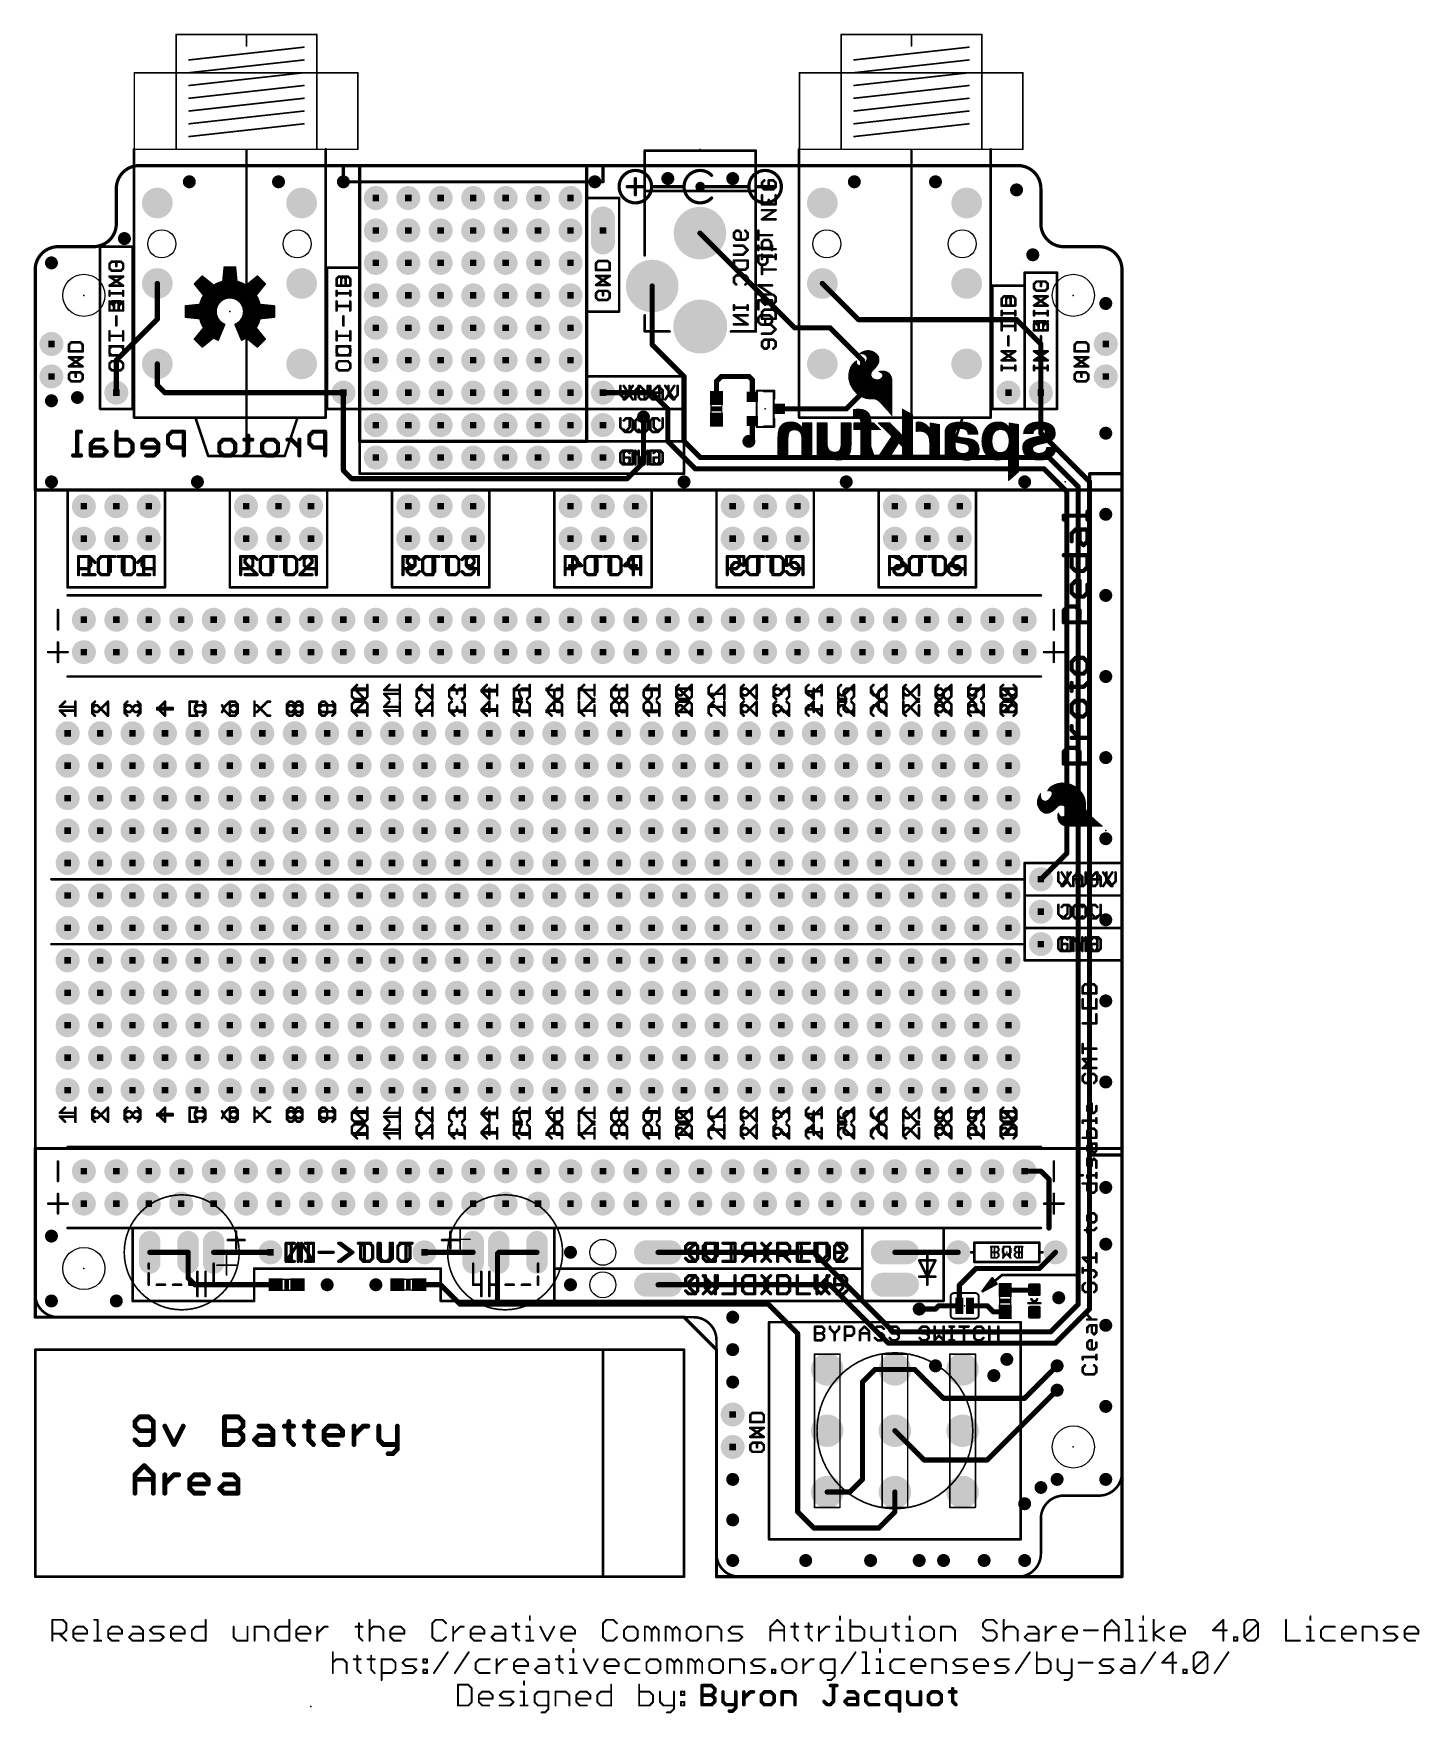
# Model space of a CAD drawing. Extents: x 0 to 108, y -11 to 121.
import ezdxf

# ---------------------------------------------------------------- set-up
doc = ezdxf.new("R2010")
doc.units = 0
for name, color, linetype in [('1', 12, 'CONTINUOUS'), ('17', 110, 'CONTINUOUS'), ('18', 110, 'CONTINUOUS'), ('20', 53, 'CONTINUOUS'), ('21', 41, 'CONTINUOUS'), ('22', 40, 'CONTINUOUS'), ('23', 53, 'CONTINUOUS'), ('24', 53, 'CONTINUOUS'), ('51', 53, 'CONTINUOUS')]:
    doc.layers.add(name, color=color, linetype=linetype)

# ---------------------------------------------------------------- blocks, each defined once
blk = doc.blocks.new('LONGP100')
at = {"const_width": 1}
blk.add_lwpolyline([(-0.5, 0), (0.5, 0)], dxfattribs=at)
at = {"const_width": 0.5}
for points in [[(-0.5, 0.25, 1), (-0.5, -0.25)], [(0.5, -0.25, 1), (0.5, 0.25)]]:
    blk.add_lwpolyline(points, format="xyb", dxfattribs=at)
blk = doc.blocks.new('RECT160000X160000R30')
at = {"const_width": 0.15}
blk.add_lwpolyline([(0.425, -0.35), (0.425, 0.35, 0.4142), (0.35, 0.425), (-0.35, 0.425, 0.4142), (-0.425, 0.35), (-0.425, -0.35, 0.4142), (-0.35, -0.425), (0.35, -0.425, 0.4142)], format="xyb", close=True, dxfattribs=at)
blk.add_solid([(-0.3754, -0.3754), (0.3754, -0.3754), (-0.3754, 0.3754), (0.3754, 0.3754)])
blk = doc.blocks.new('PIE')
at = {"const_width": 0.5}
blk.add_lwpolyline([(0, -0.25, 1), (0, 0.25, 1), (0, -0.25)], format="xyb", dxfattribs=at)
blk = doc.blocks.new('RECT')
blk.add_solid([(-0.5, -0.5), (0.5, -0.5), (-0.5, 0.5), (0.5, 0.5)])
blk = doc.blocks.new('ROUNDP')
at = {"const_width": 0.5}
blk.add_lwpolyline([(0, -0.25, 1), (0, 0.25, 1), (0, -0.25)], format="xyb", dxfattribs=at)
blk = doc.blocks.new('ROUNDV')
at = {"const_width": 0.5}
blk.add_lwpolyline([(0, -0.25, 1), (0, 0.25, 1), (0, -0.25)], format="xyb", dxfattribs=at)

msp = doc.modelspace()

# ---------------------------------------------------------------- linework, layer by layer
at = {"layer": '1'}
for points, const_width in [([(8.1461, 110.49, 0.4142), (6.35, 108.694)], 0.254), ([(8.1461, 110.5535, 1), (8.1461, 110.4265)], 0.127), ([(8.1461, 110.4265, 1), (8.1461, 110.5535)], 0.127), ([(24.1935, 110.49, 1), (24.0665, 110.49)], 0.127), ([(24.13, 110.5535, 1), (24.13, 110.4265)], 0.127), ([(25.4635, 110.49, 1), (25.3365, 110.49)], 0.127), ([(25.4, 110.4265, 1), (25.4, 110.5535)], 0.127), ([(43.18, 110.5535, 1), (43.18, 110.4265)], 0.127), ([(43.2435, 110.49, 1), (43.1165, 110.49)], 0.127), ([(44.5135, 110.49, 1), (44.3865, 110.49)], 0.127), ([(44.45, 110.4265, 1), (44.45, 110.5535)], 0.127), ([(78.74, 108.694, 0.4142), (76.944, 110.49)], 0.254), ([(76.944, 110.5535, 1), (76.944, 110.4265)], 0.127), ([(76.944, 110.4265, 1), (76.944, 110.5535)], 0.127), ([(24.13, 109.2835, 1), (24.13, 109.1565)], 0.127), ([(24.0665, 109.22, 1), (24.1935, 109.22)], 0.127), ([(44.3865, 109.22, 1), (44.5135, 109.22)], 0.127), ([(44.45, 109.1565, 1), (44.45, 109.2835)], 0.127), ([(6.4135, 108.694, 1), (6.2865, 108.694)], 0.127), ([(6.2865, 108.694, 1), (6.4135, 108.694)], 0.127), ([(78.8035, 108.694, 1), (78.6765, 108.694)], 0.127), ([(78.6765, 108.694, 1), (78.8035, 108.694)], 0.127), ([(4.554, 104.14, 0.4142), (6.35, 105.9361)], 0.254), ([(6.4135, 105.9361, 1), (6.2865, 105.9361)], 0.127), ([(6.2865, 105.9361, 1), (6.4135, 105.9361)], 0.127), ([(52.1164, 105.2748, 1), (51.9728, 105.1312)], 0.2032), ([(78.74, 105.9361, 0.4142), (80.5361, 104.14)], 0.254), ([(78.8035, 105.9361, 1), (78.6765, 105.9361)], 0.127), ([(78.6765, 105.9361, 1), (78.8035, 105.9361)], 0.127), ([(1.7961, 104.14, 0.4142), (0, 102.344)], 0.254), ([(1.7961, 104.2035, 1), (1.7961, 104.0765)], 0.127), ([(1.7961, 104.0765, 1), (1.7961, 104.2035)], 0.127), ([(4.554, 104.2035, 1), (4.554, 104.0765)], 0.127), ([(4.554, 104.0765, 1), (4.554, 104.2035)], 0.127), ([(80.5361, 104.2035, 1), (80.5361, 104.0765)], 0.127), ([(80.5361, 104.0765, 1), (80.5361, 104.2035)], 0.127), ([(85.09, 102.344, 0.4142), (83.294, 104.14)], 0.254), ([(83.294, 104.2035, 1), (83.294, 104.0765)], 0.127), ([(83.294, 104.0765, 1), (83.294, 104.2035)], 0.127), ([(0.0635, 102.344, 1), (-0.0635, 102.344)], 0.127), ([(-0.0635, 102.344, 1), (0.0635, 102.344)], 0.127), ([(9.6616, 101.26, 1), (9.4584, 101.26)], 0.2032), ([(61.7018, 101.3318, 1), (61.5582, 101.1882)], 0.2032), ([(85.1535, 102.344, 1), (85.0265, 102.344)], 0.127), ([(85.0265, 102.344, 1), (85.1535, 102.344)], 0.127), ([(48.41, 101.06, 1), (48.2068, 101.06)], 0.2032), ([(9.6318, 98.3882, 1), (9.4882, 98.5318)], 0.2032), ([(9.4584, 98.46, 1), (9.6616, 98.46)], 0.2032), ([(59.4576, 97.8916, 1), (59.4576, 97.6884)], 0.2032), ([(59.3858, 97.7182, 1), (59.5294, 97.8618)], 0.2032), ([(62.3018, 97.8618, 1), (62.1582, 97.7182)], 0.2032), ([(62.23, 97.6884, 1), (62.23, 97.8916)], 0.2032), ([(64.465, 98.5266, 1), (64.465, 98.3234)], 0.2032), ([(64.3932, 98.3532, 1), (64.5368, 98.4968)], 0.2032), ([(76.9068, 98.4968, 1), (76.7632, 98.3532)], 0.2032), ([(76.835, 98.3234, 1), (76.835, 98.5266)], 0.2032), ([(48.2068, 96.4716, 1), (48.41, 96.4716)], 0.2032), ([(48.3802, 96.5434, 1), (48.2366, 96.3998)], 0.2032), ([(78.8416, 96.52, 1), (78.6384, 96.52)], 0.2032), ([(78.6682, 96.4482, 1), (78.8118, 96.5918)], 0.2032), ([(6.4516, 95.25, 1), (6.2484, 95.25)], 0.2032), ([(6.2782, 95.3218, 1), (6.4218, 95.1782)], 0.2032), ([(9.6616, 94.96, 1), (9.4584, 94.96)], 0.2032), ([(64.8716, 95.25, 1), (64.6684, 95.25)], 0.2032), ([(64.6982, 95.1782, 1), (64.8418, 95.3218)], 0.2032), ([(9.4584, 93.31, 1), (9.6616, 93.31)], 0.2032), ([(9.6318, 93.3818, 1), (9.4882, 93.2382)], 0.2032), ([(50.9016, 93.98, 1), (50.6984, 93.98)], 0.2032), ([(50.7282, 93.9082, 1), (50.8718, 94.0518)], 0.2032), ([(53.4416, 93.599, 1), (53.2384, 93.599)], 0.2032), ([(53.2682, 93.6708, 1), (53.4118, 93.5272)], 0.2032), ([(53.721, 94.0816, 1), (53.721, 93.8784)], 0.2032), ([(53.7928, 93.9082, 1), (53.6492, 94.0518)], 0.2032), ([(55.9518, 94.0518, 1), (55.8082, 93.9082)], 0.2032), ([(55.88, 93.8784, 1), (55.88, 94.0816)], 0.2032), ([(56.2516, 93.71, 1), (56.0484, 93.71)], 0.2032), ([(56.0782, 93.6382, 1), (56.2218, 93.7818)], 0.2032), ([(6.2484, 92.71, 1), (6.4516, 92.71)], 0.2032), ([(10.16, 92.8116, 1), (10.16, 92.6084)], 0.2032), ([(10.0882, 92.6382, 1), (10.2318, 92.7818)], 0.2032), ([(24.2316, 92.71, 1), (24.0284, 92.71)], 0.2032), ([(24.13, 92.6084, 1), (24.13, 92.8116)], 0.2032), ([(44.45, 92.8116, 1), (44.45, 92.6084)], 0.2032), ([(48.3318, 92.7818, 1), (48.1882, 92.6382)], 0.2032), ([(48.26, 92.6084, 1), (48.26, 92.8116)], 0.2032), ([(53.2384, 92.29, 1), (53.4416, 92.29)], 0.2032), ([(56.0484, 92.39, 1), (56.2516, 92.39)], 0.2032), ([(64.6684, 92.71, 1), (64.8716, 92.71)], 0.2032), ([(64.8418, 92.6382, 1), (64.6982, 92.7818)], 0.2032), ([(78.8416, 92.71, 1), (78.6384, 92.71)], 0.2032), ([(78.6384, 92.71, 1), (78.8416, 92.71)], 0.2032), ([(47.7266, 90.805, 1), (47.5234, 90.805)], 0.2032), ([(49.6316, 91.44, 1), (49.4284, 91.44)], 0.2032), ([(49.4582, 91.3682, 1), (49.6018, 91.5118)], 0.2032), ([(58.25, 91.5416, 1), (58.25, 91.3384)], 0.2032), ([(63.4282, 91.5118, 1), (63.5718, 91.3682)], 0.2032), ([(63.5, 91.3384, 1), (63.5, 91.5416)], 0.2032), ([(56.2516, 90.49, 1), (56.0484, 90.49)], 0.2032), ([(78.6384, 89.535, 1), (78.8416, 89.535)], 0.2032), ([(78.8118, 89.6068, 1), (78.6682, 89.4632)], 0.2032), ([(25.4, 88.9635, 1), (25.4, 88.8365)], 0.127), ([(25.3365, 88.9, 1), (25.4635, 88.9)], 0.127), ([(43.1165, 88.9, 1), (43.2435, 88.9)], 0.127), ([(43.18, 88.8365, 1), (43.18, 88.9635)], 0.127), ([(49.4284, 88.9, 1), (49.6316, 88.9)], 0.2032), ([(49.6018, 88.9718, 1), (49.4582, 88.8282)], 0.2032), ([(50.6984, 88.9, 1), (50.9016, 88.9)], 0.2032), ([(50.8718, 88.9718, 1), (50.7282, 88.8282)], 0.2032), ([(55.8082, 88.9718, 1), (55.9518, 88.8282)], 0.2032), ([(56.0484, 89.17, 1), (56.2516, 89.17)], 0.2032), ([(56.2218, 89.0982, 1), (56.0782, 89.2418)], 0.2032), ([(24.2018, 86.6858, 1), (24.0582, 86.5422)], 0.2032), ([(47.5234, 87.249, 1), (47.7266, 87.249)], 0.2032), ([(47.6968, 87.1772, 1), (47.5532, 87.3208)], 0.2032), ([(51.689, 86.8426, 1), (51.689, 86.6394)], 0.2032), ([(51.6172, 86.6692, 1), (51.7608, 86.8128)], 0.2032), ([(52.07, 87.7316, 1), (52.07, 87.5284)], 0.2032), ([(51.9982, 87.5582, 1), (52.1418, 87.7018)], 0.2032), ([(79.0658, 86.8128, 1), (78.9222, 86.6692)], 0.2032), ([(78.994, 86.6394, 1), (78.994, 86.8426)], 0.2032), ([(79.4468, 87.7018, 1), (79.3032, 87.5582)], 0.2032), ([(79.375, 87.5284, 1), (79.375, 87.7316)], 0.2032), ([(24.0284, 86.614, 1), (24.2316, 86.614)], 0.2032), ([(24.765, 86.0806, 1), (24.765, 85.8774)], 0.2032), ([(24.6932, 85.9072, 1), (24.8368, 86.0508)], 0.2032), ([(46.2832, 86.0508, 1), (46.4268, 85.9072)], 0.2032), ([(46.355, 85.8774, 1), (46.355, 86.0806)], 0.2032), ([(81.7626, 85.344, 1), (81.5594, 85.344)], 0.2032), ([(81.5892, 85.2722, 1), (81.7328, 85.4158)], 0.2032), ([(82.6516, 85.725, 1), (82.4484, 85.725)], 0.2032), ([(82.4782, 85.6532, 1), (82.6218, 85.7968)], 0.2032), ([(82.6135, 86.36, 1), (82.4865, 86.36)], 0.127), ([(82.55, 86.4235, 1), (82.55, 86.2965)], 0.127), ([(85.1535, 86.36, 1), (85.0265, 86.36)], 0.127), ([(85.09, 86.2965, 1), (85.09, 86.4235)], 0.127), ([(0, 85.1535, 1), (0, 85.0265)], 0.127), ([(-0.0635, 85.09, 1), (0.0635, 85.09)], 0.127), ([(80.8736, 84.963, 1), (80.6704, 84.963)], 0.2032), ([(80.7002, 84.8912, 1), (80.8438, 85.0348)], 0.2032), ([(85.0265, 85.09, 1), (85.1535, 85.09)], 0.127), ([(85.09, 85.0265, 1), (85.09, 85.1535)], 0.127), ([(80.6704, 56.642, 1), (80.8736, 56.642)], 0.2032), ([(80.8438, 56.5702, 1), (80.7002, 56.7138)], 0.2032), ([(78.6682, 54.6818, 1), (78.8118, 54.5382)], 0.2032), ([(0.0635, 33.528, 1), (-0.0635, 33.528)], 0.127), ([(0, 33.5915, 1), (0, 33.4645)], 0.127), ([(82.55, 33.0835, 1), (82.55, 32.9565)], 0.127), ([(82.4865, 33.02, 1), (82.6135, 33.02)], 0.127), ([(85.1535, 33.528, 1), (85.0265, 33.528)], 0.127), ([(85.1535, 33.02, 1), (85.0265, 33.02)], 0.127), ([(85.0265, 33.02, 1), (85.1535, 33.02)], 0.127), ([(85.0265, 33.02, 1), (85.1535, 33.02)], 0.127), ([(85.09, 33.4645, 1), (85.09, 33.5915)], 0.127), ([(85.09, 32.9565, 1), (85.09, 33.0835)], 0.127), ([(77.47, 31.8516, 1), (77.47, 31.6484)], 0.2032), ([(78.8118, 31.8218, 1), (78.6682, 31.6782)], 0.2032), ([(78.74, 31.6484, 1), (78.74, 31.8516)], 0.2032), ([(79.4766, 31.115, 1), (79.2734, 31.115)], 0.2032), ([(79.3032, 31.0432, 1), (79.4468, 31.1868)], 0.2032), ([(79.2734, 27.305, 1), (79.4766, 27.305)], 0.2032), ([(8.97, 25.5016, 1), (8.97, 25.2984)], 0.2032), ([(12.0716, 25.4, 1), (11.8684, 25.4)], 0.2032), ([(11.97, 25.2984, 1), (11.97, 25.5016)], 0.2032), ([(13.97, 25.5016, 1), (13.97, 25.2984)], 0.2032), ([(18.415, 25.2984, 1), (18.415, 25.5016)], 0.2032), ([(30.48, 25.5016, 1), (30.48, 25.2984)], 0.2032), ([(34.29, 25.2984, 1), (34.29, 25.5016)], 0.2032), ([(36.2966, 25.305, 1), (36.0934, 25.305)], 0.2032), ([(36.1232, 25.3768, 1), (36.2668, 25.2332)], 0.2032), ([(36.29, 25.5016, 1), (36.29, 25.2984)], 0.2032), ([(36.3618, 25.3282, 1), (36.2182, 25.4718)], 0.2032), ([(39.29, 25.2984, 1), (39.29, 25.5016)], 0.2032), ([(48.768, 25.5016, 1), (48.768, 25.2984)], 0.2032), ([(61.0318, 25.4718, 1), (60.8882, 25.3282)], 0.2032), ([(60.96, 25.2984, 1), (60.96, 25.5016)], 0.2032), ([(67.31, 25.5016, 1), (67.31, 25.2984)], 0.2032), ([(72.263, 25.2984, 1), (72.263, 25.5016)], 0.2032), ([(79.9548, 25.3282, 1), (79.8112, 25.4718)], 0.2032), ([(73.66, 24.2316, 1), (73.66, 24.0284)], 0.2032), ([(73.7318, 24.0582, 1), (73.5882, 24.2018)], 0.2032), ([(78.5412, 24.2018, 1), (78.6848, 24.0582)], 0.2032), ([(78.613, 24.0284, 1), (78.613, 24.2316)], 0.2032), ([(11.8684, 23.39, 1), (12.0716, 23.39)], 0.2032), ([(12.0418, 23.4618, 1), (11.8982, 23.3182)], 0.2032), ([(12.5, 22.9616, 1), (12.5, 22.7584)], 0.2032), ([(12.4282, 22.7882, 1), (12.5718, 22.9318)], 0.2032), ([(18.835, 22.7584, 1), (18.835, 22.9616)], 0.2032), ([(30.06, 22.9616, 1), (30.06, 22.7584)], 0.2032), ([(31.8218, 22.9318, 1), (31.6782, 22.7882)], 0.2032), ([(31.75, 22.7584, 1), (31.75, 22.9616)], 0.2032), ([(48.768, 22.9616, 1), (48.768, 22.7584)], 0.2032), ([(62.3018, 22.9318, 1), (62.1582, 22.7882)], 0.2032), ([(62.23, 22.7584, 1), (62.23, 22.9616)], 0.2032), ([(72.4607, 22.8291, 1), (72.2575, 22.8291)], 0.2032), ([(72.2873, 22.9009, 1), (72.4309, 22.7573)], 0.2032), ([(75.946, 22.5416, 1), (75.946, 22.3384)], 0.2032), ([(78.1332, 22.5118, 1), (78.2768, 22.3682)], 0.2032), ([(78.3038, 22.3952, 1), (78.1602, 22.5388)], 0.2032), ([(78.205, 22.3384, 1), (78.205, 22.5416)], 0.2032), ([(33.274, 21.4376, 1), (33.274, 21.2344)], 0.2032), ([(33.2022, 21.2642, 1), (33.3458, 21.4078)], 0.2032), ([(36.195, 21.4376, 1), (36.195, 21.2344)], 0.2032), ([(36.0934, 21.336, 1), (36.2966, 21.336)], 0.2032), ([(36.195, 21.2344, 1), (36.195, 21.4376)], 0.2032), ([(57.4758, 21.4078, 1), (57.3322, 21.2642)], 0.2032), ([(57.404, 21.2344, 1), (57.404, 21.4376)], 0.2032), ([(69.215, 21.0566, 1), (69.215, 20.8534)], 0.2032), ([(70.4132, 21.0268, 1), (70.5568, 20.8832)], 0.2032), ([(70.485, 20.8534, 1), (70.485, 21.0566)], 0.2032), ([(70.739, 21.3106, 1), (70.739, 21.1074)], 0.2032), ([(70.8108, 21.1372, 1), (70.6672, 21.2808)], 0.2032), ([(72.2575, 21.209, 1), (72.4607, 21.209)], 0.2032), ([(72.3591, 21.1074, 1), (72.3591, 21.3106)], 0.2032), ([(73.1829, 21.3106, 1), (73.1829, 21.1074)], 0.2032), ([(74.6208, 21.2808, 1), (74.4772, 21.1372)], 0.2032), ([(74.549, 21.1074, 1), (74.549, 21.3106)], 0.2032), ([(81.5594, 21.336, 1), (81.7626, 21.336)], 0.2032), ([(81.7328, 21.2642, 1), (81.5892, 21.4078)], 0.2032), ([(82.4484, 20.955, 1), (82.6516, 20.955)], 0.2032), ([(82.6218, 20.8832, 1), (82.4782, 21.0268)], 0.2032), ([(0, 20.3835, 1), (0, 20.2565)], 0.127), ([(-0.0635, 20.32, 1), (0.0635, 20.32)], 0.127), ([(50.8449, 20.3649, 1), (50.7551, 20.2751)], 0.127), ([(50.8, 20.2565, 1), (50.8, 20.3835)], 0.127), ([(75.018, 20.8416, 1), (75.018, 20.6384)], 0.2032), ([(74.9462, 20.6682, 1), (75.0898, 20.8118)], 0.2032), ([(75.946, 20.6384, 1), (75.946, 20.8416)], 0.2032), ([(59.7916, 19.05, 1), (59.5884, 19.05)], 0.2032), ([(59.6182, 18.9782, 1), (59.7618, 19.1218)], 0.2032), ([(66.802, 18.3896, 1), (66.802, 18.1864)], 0.2032), ([(66.7302, 18.2162, 1), (66.8738, 18.3598)], 0.2032), ([(67.183, 19.2786, 1), (67.183, 19.0754)], 0.2032), ([(67.1112, 19.1052, 1), (67.2548, 19.2488)], 0.2032), ([(79.4302, 19.2488, 1), (79.5738, 19.1052)], 0.2032), ([(79.502, 19.0754, 1), (79.502, 19.2786)], 0.2032), ([(79.8112, 18.3598, 1), (79.9548, 18.2162)], 0.2032), ([(79.883, 18.1864, 1), (79.883, 18.3896)], 0.2032), ([(53.4035, 17.78, 1), (53.2765, 17.78)], 0.127), ([(53.2951, 17.7351, 1), (53.3849, 17.8249)], 0.127), ([(65.76, 16.3316, 1), (65.76, 16.1284)], 0.2032), ([(65.8318, 16.1582, 1), (65.6882, 16.3018)], 0.2032), ([(67.31, 16.3316, 1), (67.31, 16.1284)], 0.2032), ([(67.31, 16.1284, 1), (67.31, 16.3316)], 0.2032), ([(68.9318, 16.3018, 1), (68.7882, 16.1582)], 0.2032), ([(68.86, 16.1284, 1), (68.86, 16.3316)], 0.2032), ([(80.0818, 16.4382, 1), (79.9382, 16.5818)], 0.2032), ([(64.8716, 15.24, 1), (64.6684, 15.24)], 0.2032), ([(64.6982, 15.3118, 1), (64.8418, 15.1682)], 0.2032), ([(80.0818, 14.5332, 1), (79.9382, 14.6768)], 0.2032), ([(71.12, 14.0716, 1), (71.12, 13.8684)], 0.2032), ([(71.0482, 13.8982, 1), (71.1918, 14.0418)], 0.2032), ([(77.3982, 14.0418, 1), (77.5418, 13.8982)], 0.2032), ([(77.47, 13.8684, 1), (77.47, 14.0716)], 0.2032), ([(67.3818, 11.5018, 1), (67.2382, 11.3582)], 0.2032), ([(69.596, 9.2456, 1), (69.596, 9.0424)], 0.2032), ([(69.5242, 9.0722, 1), (69.6678, 9.2158)], 0.2032), ([(74.4772, 9.2158, 1), (74.6208, 9.0722)], 0.2032), ([(74.549, 9.0424, 1), (74.549, 9.2456)], 0.2032), ([(62.01, 6.7316, 1), (62.01, 6.5284)], 0.2032), ([(63.7082, 6.7018, 1), (63.8518, 6.5582)], 0.2032), ([(63.78, 6.5284, 1), (63.78, 6.7316)], 0.2032), ([(64.6684, 7.62, 1), (64.8716, 7.62)], 0.2032), ([(64.8418, 7.5482, 1), (64.6982, 7.6918)], 0.2032), ([(67.4116, 6.63, 1), (67.2084, 6.63)], 0.2032), ([(59.7618, 5.1518, 1), (59.6182, 5.0082)], 0.2032), ([(67.3818, 5.0082, 1), (67.2382, 5.1518)], 0.2032), ([(59.5884, 5.08, 1), (59.7916, 5.08)], 0.2032), ([(60.96, 3.9116, 1), (60.96, 3.7084)], 0.2032), ([(60.8882, 3.7382, 1), (61.0318, 3.8818)], 0.2032), ([(65.9682, 3.8818, 1), (66.1118, 3.7382)], 0.2032), ([(66.04, 3.7084, 1), (66.04, 3.9116)], 0.2032), ([(67.2084, 5.08, 1), (67.4116, 5.08)], 0.2032), ([(53.34, 0.0635, 1), (53.34, -0.0635)], 0.127), ([(53.2765, 0, 1), (53.4035, 0)], 0.127), ([(85.0265, 0, 1), (85.1535, 0)], 0.127), ([(85.09, -0.0635, 1), (85.09, 0.0635)], 0.127)]:
    msp.add_lwpolyline(points, format="xyb", dxfattribs=dict(at, const_width=const_width))
for points, const_width in [([(25.4, 110.49), (8.1461, 110.49)], 0.254), ([(24.13, 109.22), (24.13, 110.49)], 0.254), ([(24.13, 110.49), (44.45, 110.49)], 0.254), ([(25.4, 88.9), (25.4, 110.49)], 0.254), ([(76.944, 110.49), (43.18, 110.49)], 0.254), ([(43.18, 110.49), (43.18, 88.9)], 0.254), ([(44.45, 110.49), (44.45, 109.22)], 0.254), ([(44.45, 109.22), (24.13, 109.22)], 0.254), ([(6.35, 108.694), (6.35, 105.9361)], 0.254), ([(78.74, 105.9361), (78.74, 108.694)], 0.254), ([(52.0446, 105.203), (59.4576, 97.79)], 0.4064), ([(4.554, 104.14), (1.7961, 104.14)], 0.254), ([(83.294, 104.14), (80.5361, 104.14)], 0.254), ([(0, 102.344), (0, 85.09)], 0.254), ([(9.56, 101.26), (9.56, 98.46)], 0.4064), ([(61.63, 101.26), (64.465, 98.425)], 0.4064), ([(85.09, 85.09), (85.09, 102.344)], 0.254), ([(48.3084, 101.06), (48.3084, 96.4716)], 0.4064), ([(9.56, 98.46), (6.35, 95.25)], 0.4064), ([(62.23, 97.79), (59.4576, 97.79)], 0.4064), ([(64.77, 95.25), (62.23, 97.79)], 0.4064), ([(76.835, 98.425), (64.465, 98.425)], 0.4064), ([(78.74, 96.52), (76.835, 98.425)], 0.4064), ([(48.3084, 96.4716), (50.8, 93.98)], 0.4064), ([(78.74, 92.71), (78.74, 96.52)], 0.4064), ([(6.35, 95.25), (6.35, 92.71)], 0.4064), ([(9.56, 94.96), (9.56, 93.31)], 0.4064), ([(64.77, 92.71), (64.77, 95.25)], 0.4064), ([(9.56, 93.31), (10.16, 92.71)], 0.4064), ([(50.8, 93.98), (50.8, 88.9)], 0.4064), ([(53.34, 93.599), (53.721, 93.98)], 0.4064), ([(53.34, 92.29), (53.34, 93.599)], 0.4064), ([(53.721, 93.98), (55.88, 93.98)], 0.4064), ([(56.15, 93.71), (55.88, 93.98)], 0.4064), ([(56.15, 92.39), (56.15, 93.71)], 0.4064), ([(10.16, 92.71), (24.13, 92.71)], 0.4064), ([(24.13, 92.71), (24.13, 86.614)], 0.4064), ([(44.45, 92.71), (48.26, 92.71)], 0.4064), ([(48.26, 92.71), (49.53, 91.44)], 0.4064), ([(63.5, 91.44), (64.77, 92.71)], 0.4064), ([(78.74, 92.71), (78.74, 89.535)], 0.4064), ([(47.625, 87.249), (47.625, 90.805)], 0.4064), ([(49.53, 91.44), (49.53, 88.9)], 0.4064), ([(58.25, 91.44), (63.5, 91.44)], 0.4064), ([(56.15, 90.49), (56.15, 89.17)], 0.4064), ([(78.74, 89.535), (82.55, 85.725)], 0.4064), ([(43.18, 88.9), (25.4, 88.9)], 0.254), ([(49.53, 88.9), (51.689, 86.741)], 0.4064), ([(50.8, 88.9), (52.07, 87.63)], 0.4064), ([(56.15, 89.17), (55.88, 88.9)], 0.4064), ([(24.13, 86.614), (24.765, 85.979)], 0.4064), ([(46.355, 85.979), (47.625, 87.249)], 0.4064), ([(51.689, 86.741), (78.994, 86.741)], 0.4064), ([(52.07, 87.63), (79.375, 87.63)], 0.4064), ([(80.772, 84.963), (78.994, 86.741)], 0.4064), ([(79.375, 87.63), (81.661, 85.344)], 0.4064), ([(24.765, 85.979), (46.355, 85.979)], 0.4064), ([(81.661, 21.336), (81.661, 85.344)], 0.4064), ([(82.55, 20.955), (82.55, 85.725)], 0.4064), ([(82.55, 33.02), (82.55, 86.36)], 0.254), ([(82.55, 86.36), (85.09, 86.36)], 0.254), ([(85.09, 86.36), (85.09, 33.02)], 0.254), ([(0, 85.09), (85.09, 85.09)], 0.254), ([(80.772, 56.642), (80.772, 84.963)], 0.4064), ([(78.74, 54.61), (80.772, 56.642)], 0.4064), ([(0, 33.528), (0, 20.32)], 0.254), ([(85.09, 33.528), (0, 33.528)], 0.254), ([(85.09, 33.02), (82.55, 33.02)], 0.254), ([(85.09, 33.02), (85.09, 33.528)], 0.254), ([(85.09, 0), (85.09, 33.02)], 0.254), ([(77.47, 31.75), (78.74, 31.75)], 0.4064), ([(78.74, 31.75), (79.375, 31.115)], 0.4064), ([(79.375, 31.115), (79.375, 27.305)], 0.4064), ([(8.97, 25.4), (11.97, 25.4)], 0.4064), ([(11.97, 23.39), (11.97, 25.4)], 0.4064), ([(13.97, 25.4), (18.415, 25.4)], 0.4064), ([(30.48, 25.4), (34.29, 25.4)], 0.4064), ([(36.29, 25.4), (36.195, 25.305)], 0.4064), ([(36.195, 25.305), (36.195, 21.336)], 0.4064), ([(39.29, 25.4), (36.29, 25.4)], 0.4064), ([(48.768, 25.4), (60.96, 25.4)], 0.4064), ([(60.96, 25.4), (67.183, 19.177)], 0.4064), ([(72.263, 25.4), (67.31, 25.4)], 0.4064), ([(78.613, 24.13), (79.883, 25.4)], 0.4064), ([(72.3591, 22.8291), (73.66, 24.13)], 0.4064), ([(73.66, 24.13), (78.613, 24.13)], 0.4064), ([(12.5, 22.86), (11.97, 23.39)], 0.4064), ([(18.835, 22.86), (12.5, 22.86)], 0.4064), ([(30.06, 22.86), (31.75, 22.86)], 0.4064), ([(31.75, 22.86), (33.274, 21.336)], 0.4064), ([(48.768, 22.86), (62.23, 22.86)], 0.4064), ([(62.23, 22.86), (66.802, 18.288)], 0.4064), ([(72.3591, 21.209), (72.3591, 22.8291)], 0.4064), ([(75.946, 22.44), (78.205, 22.44)], 0.4064), ([(78.205, 22.44), (78.232, 22.467)], 0.4064), ([(36.195, 21.336), (33.274, 21.336)], 0.4064), ([(57.404, 21.336), (36.195, 21.336)], 0.4064), ([(59.69, 19.05), (57.404, 21.336)], 0.4064), ([(69.215, 20.955), (70.485, 20.955)], 0.4064), ([(70.739, 21.209), (70.485, 20.955)], 0.4064), ([(72.3591, 21.209), (70.739, 21.209)], 0.4064), ([(73.1829, 21.209), (74.549, 21.209)], 0.4064), ([(75.018, 20.74), (74.549, 21.209)], 0.4064), ([(79.502, 19.177), (81.661, 21.336)], 0.4064), ([(79.883, 18.288), (82.55, 20.955)], 0.4064), ([(0, 20.32), (50.8, 20.32)], 0.254), ([(50.8, 20.32), (53.34, 17.78)], 0.254), ([(75.946, 20.74), (75.018, 20.74)], 0.4064), ([(59.69, 5.08), (59.69, 19.05)], 0.4064), ([(66.802, 18.288), (79.883, 18.288)], 0.4064), ([(67.183, 19.177), (79.502, 19.177)], 0.4064), ([(53.34, 17.78), (53.34, 0)], 0.254), ([(65.76, 16.23), (64.77, 15.24)], 0.4064), ([(67.31, 16.23), (65.76, 16.23)], 0.4064), ([(67.31, 16.23), (68.86, 16.23)], 0.4064), ([(68.86, 16.23), (71.12, 13.97)], 0.4064), ([(77.47, 13.97), (80.01, 16.51)], 0.4064), ([(64.77, 7.62), (64.77, 15.24)], 0.4064), ([(80.01, 14.605), (74.549, 9.144)], 0.4064), ([(71.12, 13.97), (77.47, 13.97)], 0.4064), ([(69.596, 9.144), (67.31, 11.43)], 0.4064), ([(74.549, 9.144), (69.596, 9.144)], 0.4064), ([(62.01, 6.63), (63.78, 6.63)], 0.4064), ([(63.78, 6.63), (64.77, 7.62)], 0.4064), ([(67.31, 6.63), (67.31, 5.08)], 0.4064), ([(60.96, 3.81), (59.69, 5.08)], 0.4064), ([(67.31, 5.08), (66.04, 3.81)], 0.4064), ([(66.04, 3.81), (60.96, 3.81)], 0.4064), ([(53.34, 0), (85.09, 0)], 0.254)]:
    msp.add_lwpolyline(points, dxfattribs=dict(at, const_width=const_width))
at = {"layer": '20'}
for points, const_width in [([(8.1461, 110.49, 0.4142), (6.35, 108.694)], 0.2032), ([(8.1461, 110.5408, 1), (8.1461, 110.4392)], 0.1016), ([(8.1461, 110.4392, 1), (8.1461, 110.5408)], 0.1016), ([(78.74, 108.694, 0.4142), (76.944, 110.49)], 0.2032), ([(76.944, 110.5408, 1), (76.944, 110.4392)], 0.1016), ([(76.944, 110.4392, 1), (76.944, 110.5408)], 0.1016), ([(6.4008, 108.694, 1), (6.2992, 108.694)], 0.1016), ([(6.2992, 108.694, 1), (6.4008, 108.694)], 0.1016), ([(78.7908, 108.694, 1), (78.6892, 108.694)], 0.1016), ([(78.6892, 108.694, 1), (78.7908, 108.694)], 0.1016), ([(4.554, 104.14, 0.4142), (6.35, 105.9361)], 0.2032), ([(6.4008, 105.9361, 1), (6.2992, 105.9361)], 0.1016), ([(6.2992, 105.9361, 1), (6.4008, 105.9361)], 0.1016), ([(78.74, 105.9361, 0.4142), (80.5361, 104.14)], 0.2032), ([(78.7908, 105.9361, 1), (78.6892, 105.9361)], 0.1016), ([(78.6892, 105.9361, 1), (78.7908, 105.9361)], 0.1016), ([(1.7961, 104.14, 0.4142), (0, 102.344)], 0.2032), ([(1.7961, 104.1908, 1), (1.7961, 104.0892)], 0.1016), ([(1.7961, 104.0892, 1), (1.7961, 104.1908)], 0.1016), ([(4.554, 104.1908, 1), (4.554, 104.0892)], 0.1016), ([(4.554, 104.0892, 1), (4.554, 104.1908)], 0.1016), ([(80.5361, 104.1908, 1), (80.5361, 104.0892)], 0.1016), ([(80.5361, 104.0892, 1), (80.5361, 104.1908)], 0.1016), ([(85.09, 102.344, 0.4142), (83.294, 104.14)], 0.2032), ([(83.294, 104.1908, 1), (83.294, 104.0892)], 0.1016), ([(83.294, 104.0892, 1), (83.294, 104.1908)], 0.1016), ([(0.0508, 102.344, 1), (-0.0508, 102.344)], 0.1016), ([(-0.0508, 102.344, 1), (0.0508, 102.344)], 0.1016), ([(85.1408, 102.344, 1), (85.0392, 102.344)], 0.1016), ([(85.0392, 102.344, 1), (85.1408, 102.344)], 0.1016), ([(0, 22.1161, 0.4142), (1.7961, 20.32)], 0.2032), ([(0.0508, 22.1161, 1), (-0.0508, 22.1161)], 0.1016), ([(-0.0508, 22.1161, 1), (0.0508, 22.1161)], 0.1016), ([(1.7961, 20.3708, 1), (1.7961, 20.2692)], 0.1016), ([(1.7961, 20.2692, 1), (1.7961, 20.3708)], 0.1016), ([(53.34, 18.5239, 0.4142), (51.544, 20.32)], 0.2032), ([(51.544, 20.3708, 1), (51.544, 20.2692)], 0.1016), ([(51.544, 20.2692, 1), (51.544, 20.3708)], 0.1016), ([(53.3908, 18.5239, 1), (53.2892, 18.5239)], 0.1016), ([(53.2892, 18.5239, 1), (53.3908, 18.5239)], 0.1016), ([(83.294, 6.35, 0.4142), (85.09, 8.1461)], 0.2032), ([(85.1408, 8.1461, 1), (85.0392, 8.1461)], 0.1016), ([(85.0392, 8.1461, 1), (85.1408, 8.1461)], 0.1016), ([(80.5361, 6.35, 0.4142), (78.74, 4.554)], 0.2032), ([(80.5361, 6.4008, 1), (80.5361, 6.2992)], 0.1016), ([(80.5361, 6.2992, 1), (80.5361, 6.4008)], 0.1016), ([(83.294, 6.4008, 1), (83.294, 6.2992)], 0.1016), ([(83.294, 6.2992, 1), (83.294, 6.4008)], 0.1016), ([(78.7908, 4.554, 1), (78.6892, 4.554)], 0.1016), ([(78.6892, 4.554, 1), (78.7908, 4.554)], 0.1016), ([(53.34, 1.7961, 0.4142), (55.1361, 0)], 0.2032), ([(53.3908, 1.7961, 1), (53.2892, 1.7961)], 0.1016), ([(53.2892, 1.7961, 1), (53.3908, 1.7961)], 0.1016), ([(76.944, 0, 0.4142), (78.74, 1.7961)], 0.2032), ([(78.7908, 1.7961, 1), (78.6892, 1.7961)], 0.1016), ([(78.6892, 1.7961, 1), (78.7908, 1.7961)], 0.1016), ([(55.1361, 0.0508, 1), (55.1361, -0.0508)], 0.1016), ([(55.1361, -0.0508, 1), (55.1361, 0.0508)], 0.1016), ([(76.944, 0.0508, 1), (76.944, -0.0508)], 0.1016), ([(76.944, -0.0508, 1), (76.944, 0.0508)], 0.1016)]:
    msp.add_lwpolyline(points, format="xyb", dxfattribs=dict(at, const_width=const_width))
at = {"layer": '20', "const_width": 0.2032}
for points in [[(8.1461, 110.49), (76.944, 110.49)], [(6.35, 108.694), (6.35, 105.9361)], [(78.74, 108.694), (78.74, 105.9361)], [(4.554, 104.14), (1.7961, 104.14)], [(80.5361, 104.14), (83.294, 104.14)], [(0, 102.344), (0, 22.1161)], [(85.09, 102.344), (85.09, 8.1461)], [(1.7961, 20.32), (51.544, 20.32)], [(53.34, 18.5239), (53.34, 1.7961)], [(83.294, 6.35), (80.5361, 6.35)], [(78.74, 1.7961), (78.74, 4.554)], [(55.1361, 0), (76.944, 0)]]:
    msp.add_lwpolyline(points, dxfattribs=at)
at = {"layer": '20'}
for centre, radius in [((9.91, 104.36), 1.1), ((20.51, 104.36), 1.1), ((61.98, 104.36), 1.1), ((72.58, 104.36), 1.1), ((3.81, 100.33), 1.651), ((81.28, 100.33), 1.651), ((44.45, 25.4), 1.016), ((3.81, 24.13), 1.651), ((44.45, 22.86), 1.016), ((81.28, 10.16), 1.651)]:
    msp.add_circle(centre, radius, dxfattribs=at)
at = {"layer": '21'}
for points, const_width in [([(7.74, 111.76), (7.74, 90.76)], 0.2032), ([(22.74, 111.76), (7.74, 111.76)], 0.127), ([(22.74, 90.76), (22.74, 111.76)], 0.2032), ([(59.81, 111.76), (59.81, 90.76)], 0.2032), ([(74.81, 111.76), (59.81, 111.76)], 0.127), ([(74.81, 90.76), (74.81, 111.76)], 0.2032), ([(16.54, 111.665), (16.54, 87.76)], 0.2032), ([(68.61, 111.665), (68.61, 87.76)], 0.2032), ([(25.4, 102.489), (25.4, 109.22)], 0.2032), ([(25.4, 109.22), (43.18, 109.22)], 0.2032), ([(43.18, 109.22), (43.18, 107.95)], 0.2032), ([(57.0796, 109.3355), (56.9017, 109.1575)], 0.2032), ([(56.9017, 109.1575), (56.9017, 108.8016)], 0.2032), ([(57.7915, 109.3355), (57.4355, 109.3355)], 0.2032), ([(57.4355, 109.3355), (57.4355, 108.9796)], 0.2032), ([(57.9694, 109.1575), (57.7915, 109.3355)], 0.2032), ([(57.9694, 108.8016), (57.9694, 109.1575)], 0.2032), ([(43.18, 107.95), (43.18, 99.06)], 0.2032), ([(43.18, 107.95), (45.72, 107.95)], 0.2032), ([(45.72, 99.06), (45.72, 107.95)], 0.2032), ([(47.7224, 108.506), (47.7224, 103.46)], 0.2032), ([(56.4176, 108.506), (47.7224, 108.506)], 0.2032), ([(56.4176, 108.506), (56.4176, 97.5012)], 0.2032), ([(56.9017, 108.8016), (57.0796, 108.6237)], 0.2032), ([(56.9017, 108.1661), (56.9017, 107.4543)], 0.2032), ([(57.0796, 108.6237), (57.7915, 108.6237)], 0.2032), ([(57.4355, 107.4543), (57.4355, 107.8102)], 0.2032), ([(57.7915, 108.6237), (57.9694, 108.8016)], 0.2032), ([(57.9694, 107.4543), (57.9694, 108.1661)], 0.2032), ([(56.9017, 107.4543), (57.9694, 107.4543)], 0.2032), ([(56.9017, 106.2849), (57.9694, 106.9967)], 0.2032), ([(57.9694, 106.9967), (56.9017, 106.9967)], 0.2032), ([(43.18, 106.045), (43.18, 104.775)], 0.2032), ([(45.72, 106.045), (45.72, 104.775)], 0.2032), ([(57.9694, 106.2849), (56.9017, 106.2849)], 0.2032), ([(5.08, 91.44), (5.08, 104.14)], 0.2032), ([(7.62, 104.14), (5.08, 104.14)], 0.2032), ([(56.9017, 104.4799), (57.0796, 104.6579)], 0.2032), ([(56.9017, 103.9461), (56.9017, 104.4799)], 0.2032), ([(57.9694, 103.9461), (56.9017, 103.9461)], 0.2032), ([(57.0796, 104.6579), (57.4355, 104.6579)], 0.2032), ([(57.4355, 104.6579), (57.6135, 104.4799)], 0.2032), ([(57.6135, 104.4799), (57.6135, 103.9461)], 0.2032), ([(5.9936, 102.9704), (5.8157, 102.7924)], 0.2032), ([(5.8157, 102.7924), (5.8157, 102.4365)], 0.2032), ([(6.7054, 102.9704), (6.3495, 102.9704)], 0.2032), ([(6.3495, 102.9704), (6.3495, 102.6145)], 0.2032), ([(6.8834, 102.7924), (6.7054, 102.9704)], 0.2032), ([(6.8834, 102.4365), (6.8834, 102.7924)], 0.2032), ([(25.4, 102.489), (22.86, 102.489)], 0.2032), ([(25.4, 91.44), (25.4, 102.489)], 0.2032), ([(44.0936, 103.022), (43.9157, 102.8441)], 0.2032), ([(43.9157, 102.8441), (43.9157, 102.3102)], 0.2032), ([(44.8055, 103.022), (44.0936, 103.022)], 0.2032), ([(44.9834, 102.8441), (44.8055, 103.022)], 0.2032), ([(44.9834, 102.3102), (44.9834, 102.8441)], 0.2032), ([(56.9017, 103.1665), (56.9017, 103.5224)], 0.2032), ([(57.9694, 103.3444), (56.9017, 103.3444)], 0.2032), ([(56.9017, 101.9971), (56.9017, 102.7089)], 0.2032), ([(57.9694, 103.1665), (57.9694, 103.5224)], 0.2032), ([(5.8157, 102.4365), (5.9936, 102.2586)], 0.2032), ([(5.8157, 101.0892), (6.8834, 101.801)], 0.2032), ([(6.8834, 101.801), (5.8157, 101.801)], 0.2032), ([(5.9936, 102.2586), (6.7054, 102.2586)], 0.2032), ([(6.7054, 102.2586), (6.8834, 102.4365)], 0.2032), ([(23.5957, 101.623), (23.7736, 101.801)], 0.2032), ([(23.5957, 101.0892), (23.5957, 101.623)], 0.2032), ([(23.7736, 101.801), (24.1295, 101.801)], 0.2032), ([(24.1295, 101.801), (24.3075, 101.623)], 0.2032), ([(24.3075, 101.623), (24.3075, 101.0892)], 0.2032), ([(43.9157, 102.3102), (44.9834, 102.3102)], 0.2032), ([(43.9157, 101.1408), (44.9834, 101.8526)], 0.2032), ([(44.9834, 101.8526), (43.9157, 101.8526)], 0.2032), ([(57.9694, 102.353), (56.9017, 102.353)], 0.2032), ([(77.47, 102.108), (77.47, 101.092)], 0.2032), ([(80.01, 102.108), (77.47, 102.108)], 0.2032), ([(78.3836, 101.4112), (78.2057, 101.2332)], 0.2032), ([(78.2057, 101.2332), (78.2057, 100.8773)], 0.2032), ([(79.0954, 101.4112), (78.7395, 101.4112)], 0.2032), ([(78.7395, 101.4112), (78.7395, 101.0553)], 0.2032), ([(79.2734, 101.2332), (79.0954, 101.4112)], 0.2032), ([(79.2734, 100.8773), (79.2734, 101.2332)], 0.2032), ([(80.01, 91.44), (80.01, 102.108)], 0.2032), ([(6.8834, 101.0892), (5.8157, 101.0892)], 0.2032), ([(5.8157, 100.3096), (5.8157, 100.6655)], 0.2032), ([(6.8834, 100.4875), (5.8157, 100.4875)], 0.2032), ([(6.8834, 100.3096), (6.8834, 100.6655)], 0.2032), ([(24.6634, 101.0892), (23.5957, 101.0892)], 0.2032), ([(23.5957, 100.3096), (23.5957, 100.6655)], 0.2032), ([(24.6634, 100.4875), (23.5957, 100.4875)], 0.2032), ([(24.6634, 100.3096), (24.6634, 100.6655)], 0.2032), ([(44.9834, 101.1408), (43.9157, 101.1408)], 0.2032), ([(44.0936, 100.6832), (43.9157, 100.5053)], 0.2032), ([(43.9157, 100.5053), (43.9157, 100.1494)], 0.2032), ([(43.9157, 100.1494), (44.0936, 99.9714)], 0.2032), ([(44.0936, 99.9714), (44.8055, 99.9714)], 0.2032), ([(44.8055, 100.6832), (44.4495, 100.6832)], 0.2032), ([(44.4495, 100.6832), (44.4495, 100.3273)], 0.2032), ([(44.9834, 100.5053), (44.8055, 100.6832)], 0.2032), ([(44.8055, 99.9714), (44.9834, 100.1494)], 0.2032), ([(44.9834, 100.1494), (44.9834, 100.5053)], 0.2032), ([(57.0796, 100.3701), (56.9017, 100.1921)], 0.2032), ([(56.9017, 100.1921), (56.9017, 99.8362)], 0.2032), ([(57.9694, 100.1921), (57.7915, 100.3701)], 0.2032), ([(57.9694, 99.8362), (57.9694, 100.1921)], 0.2032), ([(77.47, 101.092), (74.93, 101.092)], 0.2032), ([(75.6657, 100.0638), (75.8436, 100.2418)], 0.2032), ([(75.6657, 99.53), (75.6657, 100.0638)], 0.2032), ([(75.8436, 100.2418), (76.1995, 100.2418)], 0.2032), ([(76.1995, 100.2418), (76.3775, 100.0638)], 0.2032), ([(76.3775, 100.0638), (76.3775, 99.53)], 0.2032), ([(77.47, 91.44), (77.47, 101.092)], 0.2032), ([(78.2057, 100.8773), (78.3836, 100.6994)], 0.2032), ([(78.2057, 99.53), (79.2734, 100.2418)], 0.2032), ([(79.2734, 100.2418), (78.2057, 100.2418)], 0.2032), ([(78.3836, 100.6994), (79.0954, 100.6994)], 0.2032), ([(79.0954, 100.6994), (79.2734, 100.8773)], 0.2032), ([(5.8157, 99.674), (5.9936, 99.852)], 0.2032), ([(5.8157, 99.1402), (5.8157, 99.674)], 0.2032), ([(6.8834, 99.1402), (5.8157, 99.1402)], 0.2032), ([(5.9936, 99.852), (6.3495, 99.852)], 0.2032), ([(6.3495, 99.852), (6.5275, 99.674)], 0.2032), ([(6.3495, 97.9708), (6.3495, 98.6826)], 0.2032), ([(6.5275, 99.4961), (6.8834, 99.852)], 0.2032), ([(6.5275, 99.674), (6.5275, 99.1402)], 0.2032), ([(23.5957, 99.1402), (23.5957, 99.852)], 0.2032), ([(24.6634, 99.4961), (23.5957, 99.4961)], 0.2032), ([(24.1295, 97.9708), (24.1295, 98.6826)], 0.2032), ([(43.18, 99.06), (43.18, 93.98)], 0.2032), ([(43.18, 99.06), (45.72, 99.06)], 0.2032), ([(47.7224, 97.5012), (47.7224, 98.76)], 0.2032), ([(56.9017, 99.8362), (57.0796, 99.6583)], 0.2032), ([(57.0796, 99.2007), (56.9017, 99.0228)], 0.2032), ([(56.9017, 99.0228), (56.9017, 98.4889)], 0.2032), ([(57.0796, 99.6583), (57.7915, 99.6583)], 0.2032), ([(57.7915, 99.2007), (57.0796, 99.2007)], 0.2032), ([(57.7915, 99.6583), (57.9694, 99.8362)], 0.2032), ([(57.9694, 99.0228), (57.7915, 99.2007)], 0.2032), ([(57.9694, 98.4889), (57.9694, 99.0228)], 0.2032), ([(76.7334, 99.53), (75.6657, 99.53)], 0.2032), ([(75.6657, 98.7504), (75.6657, 99.1063)], 0.2032), ([(76.7334, 98.9283), (75.6657, 98.9283)], 0.2032), ([(76.7334, 98.7504), (76.7334, 99.1063)], 0.2032), ([(79.2734, 99.53), (78.2057, 99.53)], 0.2032), ([(78.2057, 98.7504), (78.2057, 99.1063)], 0.2032), ([(79.2734, 98.9283), (78.2057, 98.9283)], 0.2032), ([(79.2734, 98.7504), (79.2734, 99.1063)], 0.2032), ([(5.8157, 96.8014), (5.8157, 97.5132)], 0.2032), ([(23.5957, 96.8014), (23.5957, 97.5132)], 0.2032), ([(47.7224, 97.5012), (49.67, 97.5012)], 0.2032), ([(56.4176, 97.5012), (54.47, 97.5012)], 0.2032), ([(56.9017, 98.4889), (57.9694, 98.4889)], 0.2032), ([(57.6135, 98.0313), (56.9017, 98.0313)], 0.2032), ([(56.9017, 97.3195), (57.6135, 97.3195)], 0.2032), ([(57.9694, 97.6754), (57.6135, 98.0313)], 0.2032), ([(57.6135, 97.3195), (57.9694, 97.6754)], 0.2032), ([(75.6657, 97.581), (75.6657, 98.2928)], 0.2032), ([(76.7334, 97.9369), (75.6657, 97.9369)], 0.2032), ([(78.2057, 98.1148), (78.3836, 98.2928)], 0.2032), ([(78.2057, 97.581), (78.2057, 98.1148)], 0.2032), ([(79.2734, 97.581), (78.2057, 97.581)], 0.2032), ([(78.3836, 98.2928), (78.7395, 98.2928)], 0.2032), ([(78.7395, 98.2928), (78.9175, 98.1148)], 0.2032), ([(78.9175, 97.9369), (79.2734, 98.2928)], 0.2032), ([(78.9175, 98.1148), (78.9175, 97.581)], 0.2032), ([(2.8186, 96.6481), (2.6407, 96.4702)], 0.2032), ([(2.6407, 96.4702), (2.6407, 95.9363)], 0.2032), ([(2.6407, 95.9363), (3.7084, 95.9363)], 0.2032), ([(3.5305, 96.6481), (2.8186, 96.6481)], 0.2032), ([(3.7084, 96.4702), (3.5305, 96.6481)], 0.2032), ([(3.7084, 95.9363), (3.7084, 96.4702)], 0.2032), ([(6.8834, 97.1573), (5.8157, 97.1573)], 0.2032), ([(6.7054, 96.3438), (5.8157, 96.3438)], 0.2032), ([(6.8834, 96.1659), (6.7054, 96.3438)], 0.2032), ([(6.8834, 95.8099), (6.8834, 96.1659)], 0.2032), ([(24.6634, 97.1573), (23.5957, 97.1573)], 0.2032), ([(24.4855, 96.3438), (23.5957, 96.3438)], 0.2032), ([(24.6634, 96.1659), (24.4855, 96.3438)], 0.2032), ([(24.6634, 95.8099), (24.6634, 96.1659)], 0.2032), ([(57.0796, 96.8619), (56.9017, 96.684)], 0.2032), ([(56.9017, 96.684), (56.9017, 96.3281)], 0.2032), ([(56.9017, 96.3281), (57.0796, 96.1501)], 0.2032), ([(57.7915, 96.8619), (57.0796, 96.8619)], 0.2032), ([(57.0796, 96.1501), (57.2576, 96.1501)], 0.2032), ([(57.2576, 96.1501), (57.4355, 96.3281)], 0.2032), ([(57.4355, 96.3281), (57.4355, 96.8619)], 0.2032), ([(57.9694, 96.684), (57.7915, 96.8619)], 0.2032), ([(57.7915, 96.1501), (57.9694, 96.3281)], 0.2032), ([(57.9694, 96.3281), (57.9694, 96.684)], 0.2032), ([(75.6657, 95.2422), (76.7334, 95.954)], 0.2032), ([(76.7334, 95.954), (75.6657, 95.954)], 0.2032), ([(76.1995, 96.4116), (76.1995, 97.1234)], 0.2032), ([(78.2057, 95.2422), (79.2734, 95.954)], 0.2032), ([(79.2734, 95.954), (78.2057, 95.954)], 0.2032), ([(78.7395, 96.4116), (78.7395, 97.1234)], 0.2032), ([(81.5586, 96.6481), (81.3807, 96.4702)], 0.2032), ([(81.3807, 96.4702), (81.3807, 95.9363)], 0.2032), ([(81.3807, 95.9363), (82.4484, 95.9363)], 0.2032), ([(82.2705, 96.6481), (81.5586, 96.6481)], 0.2032), ([(82.4484, 96.4702), (82.2705, 96.6481)], 0.2032), ([(82.4484, 95.9363), (82.4484, 96.4702)], 0.2032), ([(2.6407, 94.7669), (3.7084, 95.4787)], 0.2032), ([(3.7084, 95.4787), (2.6407, 95.4787)], 0.2032), ([(3.7084, 94.7669), (2.6407, 94.7669)], 0.2032), ([(5.8157, 95.632), (6.7054, 95.632)], 0.2032), ([(5.9936, 95.1744), (5.8157, 94.9965)], 0.2032), ([(5.8157, 94.9965), (5.8157, 94.6406)], 0.2032), ([(5.8157, 94.6406), (5.9936, 94.4626)], 0.2032), ([(6.7054, 95.1744), (5.9936, 95.1744)], 0.2032), ([(6.7054, 95.632), (6.8834, 95.8099)], 0.2032), ([(6.8834, 94.9965), (6.7054, 95.1744)], 0.2032), ([(6.7054, 94.4626), (6.8834, 94.6406)], 0.2032), ([(6.8834, 94.6406), (6.8834, 94.9965)], 0.2032), ([(23.5957, 95.632), (24.4855, 95.632)], 0.2032), ([(23.7736, 95.1744), (23.5957, 94.9965)], 0.2032), ([(23.5957, 94.9965), (23.5957, 94.6406)], 0.2032), ([(23.5957, 94.6406), (23.7736, 94.4626)], 0.2032), ([(24.4855, 95.1744), (23.7736, 95.1744)], 0.2032), ([(24.4855, 95.632), (24.6634, 95.8099)], 0.2032), ([(24.6634, 94.9965), (24.4855, 95.1744)], 0.2032), ([(24.4855, 94.4626), (24.6634, 94.6406)], 0.2032), ([(24.6634, 94.6406), (24.6634, 94.9965)], 0.2032), ([(76.7334, 95.2422), (75.6657, 95.2422)], 0.2032), ([(75.6657, 94.4626), (75.6657, 94.8185)], 0.2032), ([(76.7334, 94.6406), (75.6657, 94.6406)], 0.2032), ([(76.7334, 94.4626), (76.7334, 94.8185)], 0.2032), ([(79.2734, 95.2422), (78.2057, 95.2422)], 0.2032), ([(78.2057, 94.4626), (78.2057, 94.8185)], 0.2032), ([(79.2734, 94.6406), (78.2057, 94.6406)], 0.2032), ([(79.2734, 94.4626), (79.2734, 94.8185)], 0.2032), ([(81.3807, 94.7669), (82.4484, 95.4787)], 0.2032), ([(82.4484, 95.4787), (81.3807, 95.4787)], 0.2032), ([(82.4484, 94.7669), (81.3807, 94.7669)], 0.2032), ([(2.8186, 94.3093), (2.6407, 94.1314)], 0.2032), ([(2.6407, 94.1314), (2.6407, 93.7755)], 0.2032), ([(2.6407, 93.7755), (2.8186, 93.5975)], 0.2032), ([(2.8186, 93.5975), (3.5305, 93.5975)], 0.2032), ([(3.5305, 94.3093), (3.1745, 94.3093)], 0.2032), ([(3.1745, 94.3093), (3.1745, 93.9534)], 0.2032), ([(3.7084, 94.1314), (3.5305, 94.3093)], 0.2032), ([(3.5305, 93.5975), (3.7084, 93.7755)], 0.2032), ([(3.7084, 93.7755), (3.7084, 94.1314)], 0.2032), ([(5.9936, 94.4626), (6.7054, 94.4626)], 0.2032), ([(23.7736, 94.4626), (24.4855, 94.4626)], 0.2032), ([(43.18, 93.98), (50.8, 93.98)], 0.2032), ([(43.18, 93.98), (43.18, 91.44)], 0.2032), ([(50.8, 93.98), (50.8, 91.44)], 0.2032), ([(81.5586, 94.3093), (81.3807, 94.1314)], 0.2032), ([(81.3807, 94.1314), (81.3807, 93.7755)], 0.2032), ([(81.3807, 93.7755), (81.5586, 93.5975)], 0.2032), ([(81.5586, 93.5975), (82.2705, 93.5975)], 0.2032), ([(82.2705, 94.3093), (81.9145, 94.3093)], 0.2032), ([(81.9145, 94.3093), (81.9145, 93.9534)], 0.2032), ([(82.4484, 94.1314), (82.2705, 94.3093)], 0.2032), ([(82.2705, 93.5975), (82.4484, 93.7755)], 0.2032), ([(82.4484, 93.7755), (82.4484, 94.1314)], 0.2032), ([(45.8216, 93.2443), (45.8216, 92.5325)], 0.2032), ([(45.8216, 92.5325), (46.1775, 92.1766)], 0.2032), ([(46.1775, 92.1766), (46.5334, 92.5325)], 0.2032), ([(46.5334, 92.5325), (46.5334, 93.2443)], 0.2032), ([(46.991, 92.8884), (47.3469, 93.2443)], 0.2032), ([(46.991, 92.1766), (46.991, 92.8884)], 0.2032), ([(46.991, 92.7105), (47.7028, 92.7105)], 0.2032), ([(47.3469, 93.2443), (47.7028, 92.8884)], 0.2032), ([(47.7028, 92.8884), (47.7028, 92.1766)], 0.2032), ([(48.1604, 93.2443), (48.1604, 92.3546)], 0.2032), ([(48.1604, 92.3546), (48.3383, 92.1766)], 0.2032), ([(48.3383, 92.1766), (48.6943, 92.1766)], 0.2032), ([(48.6943, 92.1766), (48.8722, 92.3546)], 0.2032), ([(48.8722, 92.3546), (48.8722, 93.2443)], 0.2032), ([(49.3298, 93.2443), (50.0416, 92.1766)], 0.2032), ([(50.0416, 93.2443), (49.3298, 92.1766)], 0.2032), ([(57.85, 92.84), (57.05, 92.84)], 0.2032), ([(57.85, 92.24), (57.85, 92.84)], 0.2032), ([(7.62, 91.44), (5.08, 91.44)], 0.2032), ([(7.74, 90.76), (12.54, 90.76)], 0.2032), ([(12.54, 90.76), (20.54, 90.76)], 0.2032), ([(13.54, 87.76), (12.54, 90.76)], 0.2032), ([(19.54, 87.76), (20.54, 90.76)], 0.2032), ([(20.54, 90.76), (22.74, 90.76)], 0.2032), ([(22.86, 91.44), (25.4, 91.44)], 0.2032), ([(25.4, 88.9), (25.4, 91.44)], 0.2032), ([(25.4, 91.44), (43.18, 91.44)], 0.2032), ([(43.18, 91.44), (50.8, 91.44)], 0.2032), ([(45.8216, 90.7043), (45.8216, 89.9925)], 0.2032), ([(46.5334, 89.9925), (46.5334, 90.7043)], 0.2032), ([(47.1689, 90.7043), (46.991, 90.5264)], 0.2032), ([(47.5249, 90.7043), (47.1689, 90.7043)], 0.2032), ([(47.7028, 90.5264), (47.5249, 90.7043)], 0.2032), ([(48.3383, 90.7043), (48.1604, 90.5264)], 0.2032), ([(48.6943, 90.7043), (48.3383, 90.7043)], 0.2032), ([(48.8722, 90.5264), (48.6943, 90.7043)], 0.2032), ([(50.8, 91.44), (50.8, 88.9)], 0.2032), ([(59.81, 90.76), (64.61, 90.76)], 0.2032), ([(64.61, 90.76), (72.61, 90.76)], 0.2032), ([(65.61, 87.76), (64.61, 90.76)], 0.2032), ([(71.61, 87.76), (72.61, 90.76)], 0.2032), ([(72.61, 90.76), (74.81, 90.76)], 0.2032), ([(74.93, 91.44), (77.47, 91.44)], 0.2032), ([(77.47, 91.44), (80.01, 91.44)], 0.2032), ([(45.8216, 89.9925), (46.1775, 89.6366)], 0.2032), ([(46.1775, 89.6366), (46.5334, 89.9925)], 0.2032), ([(46.991, 90.5264), (46.991, 89.8146)], 0.2032), ([(46.991, 89.8146), (47.1689, 89.6366)], 0.2032), ([(47.1689, 89.6366), (47.5249, 89.6366)], 0.2032), ([(47.5249, 89.6366), (47.7028, 89.8146)], 0.2032), ([(48.1604, 90.5264), (48.1604, 89.8146)], 0.2032), ([(48.1604, 89.8146), (48.3383, 89.6366)], 0.2032), ([(48.3383, 89.6366), (48.6943, 89.6366)], 0.2032), ([(48.6943, 89.6366), (48.8722, 89.8146)], 0.2032), ([(57.85, 90.04), (57.05, 90.04)], 0.2032), ([(57.85, 90.64), (57.85, 90.04)], 0.2032), ([(50.8, 88.9), (25.4, 88.9)], 0.2032), ([(25.4, 88.9), (25.4, 86.36)], 0.2032), ([(45.9995, 88.1643), (45.8216, 87.9864)], 0.2032), ([(46.3555, 88.1643), (45.9995, 88.1643)], 0.2032), ([(46.5334, 87.9864), (46.3555, 88.1643)], 0.2032), ([(46.991, 87.0966), (46.991, 88.1643)], 0.2032), ([(46.991, 88.1643), (47.7028, 87.0966)], 0.2032), ([(47.7028, 87.0966), (47.7028, 88.1643)], 0.2032), ([(48.1604, 88.1643), (48.1604, 87.0966)], 0.2032), ([(48.6943, 88.1643), (48.1604, 88.1643)], 0.2032), ([(48.8722, 87.9864), (48.6943, 88.1643)], 0.2032), ([(50.8, 88.9), (50.8, 86.36)], 0.2032), ([(16.54, 87.76), (13.54, 87.76)], 0.2032), ([(16.54, 87.76), (19.54, 87.76)], 0.2032), ([(45.8216, 87.9864), (45.8216, 87.2746)], 0.2032), ([(45.8216, 87.2746), (45.9995, 87.0966)], 0.2032), ([(45.9995, 87.0966), (46.3555, 87.0966)], 0.2032), ([(46.5334, 87.6305), (46.1775, 87.6305)], 0.2032), ([(46.3555, 87.0966), (46.5334, 87.2746)], 0.2032), ([(46.5334, 87.2746), (46.5334, 87.6305)], 0.2032), ([(48.1604, 87.0966), (48.6943, 87.0966)], 0.2032), ([(48.6943, 87.0966), (48.8722, 87.2746)], 0.2032), ([(48.8722, 87.2746), (48.8722, 87.9864)], 0.2032), ([(68.61, 87.76), (65.61, 87.76)], 0.2032), ([(68.61, 87.76), (71.61, 87.76)], 0.2032), ([(25.4, 86.36), (50.8, 86.36)], 0.2032), ([(2.54, 85.09), (10.16, 85.09)], 0.2032), ([(2.54, 77.47), (2.54, 85.09)], 0.2032), ([(10.16, 85.09), (10.16, 77.47)], 0.2032), ([(15.24, 85.09), (22.86, 85.09)], 0.2032), ([(15.24, 77.47), (15.24, 85.09)], 0.2032), ([(22.86, 85.09), (22.86, 77.47)], 0.2032), ([(27.94, 85.09), (35.56, 85.09)], 0.2032), ([(27.94, 77.47), (27.94, 85.09)], 0.2032), ([(35.56, 85.09), (35.56, 77.47)], 0.2032), ([(40.64, 85.09), (48.26, 85.09)], 0.2032), ([(40.64, 77.47), (40.64, 85.09)], 0.2032), ([(48.26, 85.09), (48.26, 77.47)], 0.2032), ([(53.34, 85.09), (60.96, 85.09)], 0.2032), ([(53.34, 77.47), (53.34, 85.09)], 0.2032), ([(60.96, 85.09), (60.96, 77.47)], 0.2032), ([(66.04, 85.09), (66.04, 77.47)], 0.2032), ([(73.66, 85.09), (66.04, 85.09)], 0.2032), ([(73.66, 77.47), (73.66, 85.09)], 0.2032), ([(80.5291, 82.7731), (80.5291, 83.0824)], 0.3302), ([(80.5291, 83.0824), (82.3849, 83.0824)], 0.3302), ([(82.3849, 82.7731), (82.3849, 83.3917)], 0.3302), ([(81.1477, 81.6896), (81.457, 81.9989)], 0.3302), ([(81.1477, 81.071), (81.1477, 81.6896)], 0.3302), ([(81.457, 81.9989), (82.3849, 81.9989)], 0.3302), ([(81.7663, 81.071), (81.7663, 81.9989)], 0.3302), ([(82.3849, 81.9989), (82.3849, 81.071)], 0.3302), ([(82.0756, 80.7617), (81.7663, 81.071)], 0.3302), ([(82.3849, 81.071), (82.0756, 80.7617)], 0.3302), ([(3.3898, 78.4606), (3.3898, 79.8842)], 0.254), ([(3.3898, 79.8842), (4.1016, 79.8842)], 0.254), ([(4.1016, 78.9351), (3.3898, 78.9351)], 0.254), ([(4.1016, 79.8842), (4.3389, 79.6469)], 0.254), ([(4.3389, 79.1724), (4.1016, 78.9351)], 0.254), ([(4.3389, 79.6469), (4.3389, 79.1724)], 0.254), ([(5.1707, 79.8842), (4.9334, 79.6469)], 0.254), ([(4.9334, 79.6469), (4.9334, 78.6979)], 0.254), ([(5.6452, 79.8842), (5.1707, 79.8842)], 0.254), ([(5.8825, 79.6469), (5.6452, 79.8842)], 0.254), ([(5.8825, 78.6979), (5.8825, 79.6469)], 0.254), ([(6.477, 79.8842), (7.4261, 79.8842)], 0.254), ([(6.9515, 78.4606), (6.9515, 79.8842)], 0.254), ([(8.0206, 79.4097), (8.4951, 79.8842)], 0.254), ([(8.4951, 79.8842), (8.4951, 78.4606)], 0.254), ([(16.0898, 78.4606), (16.0898, 79.8842)], 0.254), ([(16.0898, 79.8842), (16.8016, 79.8842)], 0.254), ([(16.8016, 78.9351), (16.0898, 78.9351)], 0.254), ([(16.8016, 79.8842), (17.0389, 79.6469)], 0.254), ([(17.0389, 79.1724), (16.8016, 78.9351)], 0.254), ([(17.0389, 79.6469), (17.0389, 79.1724)], 0.254), ([(17.8707, 79.8842), (17.6334, 79.6469)], 0.254), ([(17.6334, 79.6469), (17.6334, 78.6979)], 0.254), ([(18.3452, 79.8842), (17.8707, 79.8842)], 0.254), ([(18.5825, 79.6469), (18.3452, 79.8842)], 0.254), ([(18.5825, 78.6979), (18.5825, 79.6469)], 0.254), ([(19.177, 79.8842), (20.1261, 79.8842)], 0.254), ([(19.6515, 78.4606), (19.6515, 79.8842)], 0.254), ([(20.9579, 79.8842), (20.7206, 79.6469)], 0.254), ([(20.7206, 78.4606), (21.6697, 79.4097)], 0.254), ([(21.4324, 79.8842), (20.9579, 79.8842)], 0.254), ([(21.6697, 79.6469), (21.4324, 79.8842)], 0.254), ([(21.6697, 79.4097), (21.6697, 79.6469)], 0.254), ([(28.7898, 78.4606), (28.7898, 79.8842)], 0.254), ([(28.7898, 79.8842), (29.5016, 79.8842)], 0.254), ([(29.5016, 78.9351), (28.7898, 78.9351)], 0.254), ([(29.5016, 79.8842), (29.7389, 79.6469)], 0.254), ([(29.7389, 79.1724), (29.5016, 78.9351)], 0.254), ([(29.7389, 79.6469), (29.7389, 79.1724)], 0.254), ([(30.5707, 79.8842), (30.3334, 79.6469)], 0.254), ([(30.3334, 79.6469), (30.3334, 78.6979)], 0.254), ([(31.0452, 79.8842), (30.5707, 79.8842)], 0.254), ([(31.2825, 79.6469), (31.0452, 79.8842)], 0.254), ([(31.2825, 78.6979), (31.2825, 79.6469)], 0.254), ([(31.877, 79.8842), (32.8261, 79.8842)], 0.254), ([(32.3515, 78.4606), (32.3515, 79.8842)], 0.254), ([(33.4206, 79.6469), (33.6579, 79.8842)], 0.254), ([(33.6579, 79.8842), (34.1324, 79.8842)], 0.254), ([(34.1324, 79.1724), (33.8951, 79.1724)], 0.254), ([(34.1324, 79.8842), (34.3697, 79.6469)], 0.254), ([(34.3697, 79.4097), (34.1324, 79.1724)], 0.254), ([(34.1324, 79.1724), (34.3697, 78.9351)], 0.254), ([(34.3697, 79.6469), (34.3697, 79.4097)], 0.254), ([(34.3697, 78.9351), (34.3697, 78.6979)], 0.254), ([(41.4898, 78.4606), (41.4898, 79.8842)], 0.254), ([(41.4898, 79.8842), (42.2016, 79.8842)], 0.254), ([(42.2016, 78.9351), (41.4898, 78.9351)], 0.254), ([(42.2016, 79.8842), (42.4389, 79.6469)], 0.254), ([(42.4389, 79.1724), (42.2016, 78.9351)], 0.254), ([(42.4389, 79.6469), (42.4389, 79.1724)], 0.254), ([(43.2707, 79.8842), (43.0334, 79.6469)], 0.254), ([(43.0334, 79.6469), (43.0334, 78.6979)], 0.254), ([(43.7452, 79.8842), (43.2707, 79.8842)], 0.254), ([(43.9825, 79.6469), (43.7452, 79.8842)], 0.254), ([(43.9825, 78.6979), (43.9825, 79.6469)], 0.254), ([(44.577, 79.8842), (45.5261, 79.8842)], 0.254), ([(45.0515, 78.4606), (45.0515, 79.8842)], 0.254), ([(46.8324, 79.8842), (46.1206, 79.1724)], 0.254), ([(46.1206, 79.1724), (47.0697, 79.1724)], 0.254), ([(46.8324, 78.4606), (46.8324, 79.8842)], 0.254), ([(54.1898, 78.4606), (54.1898, 79.8842)], 0.254), ([(54.1898, 79.8842), (54.9016, 79.8842)], 0.254), ([(54.9016, 78.9351), (54.1898, 78.9351)], 0.254), ([(54.9016, 79.8842), (55.1389, 79.6469)], 0.254), ([(55.1389, 79.1724), (54.9016, 78.9351)], 0.254), ([(55.1389, 79.6469), (55.1389, 79.1724)], 0.254), ([(55.9707, 79.8842), (55.7334, 79.6469)], 0.254), ([(55.7334, 79.6469), (55.7334, 78.6979)], 0.254), ([(56.4452, 79.8842), (55.9707, 79.8842)], 0.254), ([(56.6825, 79.6469), (56.4452, 79.8842)], 0.254), ([(56.6825, 78.6979), (56.6825, 79.6469)], 0.254), ([(57.277, 79.8842), (58.2261, 79.8842)], 0.254), ([(57.7515, 78.4606), (57.7515, 79.8842)], 0.254), ([(59.7697, 79.8842), (58.8206, 79.8842)], 0.254), ([(58.8206, 79.8842), (58.8206, 79.1724)], 0.254), ([(58.8206, 79.1724), (59.2951, 79.4097)], 0.254), ([(59.2951, 79.4097), (59.5324, 79.4097)], 0.254), ([(59.5324, 79.4097), (59.7697, 79.1724)], 0.254), ([(59.7697, 79.1724), (59.7697, 78.6979)], 0.254), ([(66.8898, 78.4606), (66.8898, 79.8842)], 0.254), ([(66.8898, 79.8842), (67.6016, 79.8842)], 0.254), ([(67.6016, 78.9351), (66.8898, 78.9351)], 0.254), ([(67.6016, 79.8842), (67.8389, 79.6469)], 0.254), ([(67.8389, 79.1724), (67.6016, 78.9351)], 0.254), ([(67.8389, 79.6469), (67.8389, 79.1724)], 0.254), ([(68.6707, 79.8842), (68.4334, 79.6469)], 0.254), ([(68.4334, 79.6469), (68.4334, 78.6979)], 0.254), ([(69.1452, 79.8842), (68.6707, 79.8842)], 0.254), ([(69.3825, 79.6469), (69.1452, 79.8842)], 0.254), ([(69.3825, 78.6979), (69.3825, 79.6469)], 0.254), ([(69.977, 79.8842), (70.9261, 79.8842)], 0.254), ([(70.4515, 78.4606), (70.4515, 79.8842)], 0.254), ([(71.9951, 79.6469), (71.5206, 79.1724)], 0.254), ([(71.5206, 79.1724), (71.5206, 78.6979)], 0.254), ([(72.2324, 79.1724), (71.5206, 79.1724)], 0.254), ([(72.4697, 79.8842), (71.9951, 79.6469)], 0.254), ([(72.4697, 78.9351), (72.2324, 79.1724)], 0.254), ([(72.4697, 78.6979), (72.4697, 78.9351)], 0.254), ([(80.5291, 79.9875), (82.3849, 79.9875)], 0.3302), ([(81.1477, 79.0596), (81.1477, 79.9875)], 0.3302), ([(81.457, 78.7503), (81.1477, 79.0596)], 0.3302), ([(82.3849, 79.0596), (82.0756, 78.7503)], 0.3302), ([(82.3849, 79.9875), (82.3849, 79.0596)], 0.3302), ([(4.9334, 78.6979), (5.1707, 78.4606)], 0.254), ([(5.1707, 78.4606), (5.6452, 78.4606)], 0.254), ([(5.6452, 78.4606), (5.8825, 78.6979)], 0.254), ([(8.0206, 78.4606), (8.9697, 78.4606)], 0.254), ([(17.6334, 78.6979), (17.8707, 78.4606)], 0.254), ([(17.8707, 78.4606), (18.3452, 78.4606)], 0.254), ([(18.3452, 78.4606), (18.5825, 78.6979)], 0.254), ([(21.6697, 78.4606), (20.7206, 78.4606)], 0.254), ([(30.3334, 78.6979), (30.5707, 78.4606)], 0.254), ([(30.5707, 78.4606), (31.0452, 78.4606)], 0.254), ([(31.0452, 78.4606), (31.2825, 78.6979)], 0.254), ([(33.6579, 78.4606), (33.4206, 78.6979)], 0.254), ([(34.1324, 78.4606), (33.6579, 78.4606)], 0.254), ([(34.3697, 78.6979), (34.1324, 78.4606)], 0.254), ([(43.0334, 78.6979), (43.2707, 78.4606)], 0.254), ([(43.2707, 78.4606), (43.7452, 78.4606)], 0.254), ([(43.7452, 78.4606), (43.9825, 78.6979)], 0.254), ([(55.7334, 78.6979), (55.9707, 78.4606)], 0.254), ([(55.9707, 78.4606), (56.4452, 78.4606)], 0.254), ([(56.4452, 78.4606), (56.6825, 78.6979)], 0.254), ([(59.0579, 78.4606), (58.8206, 78.6979)], 0.254), ([(59.5324, 78.4606), (59.0579, 78.4606)], 0.254), ([(59.7697, 78.6979), (59.5324, 78.4606)], 0.254), ([(68.4334, 78.6979), (68.6707, 78.4606)], 0.254), ([(68.6707, 78.4606), (69.1452, 78.4606)], 0.254), ([(69.1452, 78.4606), (69.3825, 78.6979)], 0.254), ([(71.5206, 78.6979), (71.7579, 78.4606)], 0.254), ([(71.7579, 78.4606), (72.2324, 78.4606)], 0.254), ([(72.2324, 78.4606), (72.4697, 78.6979)], 0.254), ([(81.1477, 77.6669), (81.457, 77.9762)], 0.3302), ([(81.1477, 77.0483), (81.1477, 77.6669)], 0.3302), ([(82.0756, 78.7503), (81.457, 78.7503)], 0.3302), ([(81.457, 77.9762), (81.7663, 77.9762)], 0.3302), ([(81.7663, 77.9762), (81.7663, 76.739)], 0.3302), ([(82.3849, 77.6669), (82.3849, 77.0483)], 0.3302), ([(10.16, 77.47), (2.54, 77.47)], 0.2032), ([(78.74, 76.835), (2.54, 76.835)], 0.2032), ([(22.86, 77.47), (15.24, 77.47)], 0.2032), ([(35.56, 77.47), (27.94, 77.47)], 0.2032), ([(48.26, 77.47), (40.64, 77.47)], 0.2032), ([(60.96, 77.47), (53.34, 77.47)], 0.2032), ([(66.04, 77.47), (73.66, 77.47)], 0.2032), ([(81.457, 76.739), (81.1477, 77.0483)], 0.3302), ([(82.0756, 76.739), (81.457, 76.739)], 0.3302), ([(82.3849, 77.0483), (82.0756, 76.739)], 0.3302), ([(1.778, 75.692), (1.778, 74.168)], 0.2032), ([(79.756, 75.692), (79.756, 74.168)], 0.2032), ([(80.5291, 75.6555), (80.8384, 75.9648)], 0.3302), ([(80.5291, 74.7276), (80.5291, 75.6555)], 0.3302), ([(80.8384, 75.9648), (81.457, 75.9648)], 0.3302), ([(81.457, 75.9648), (81.7663, 75.6555)], 0.3302), ([(81.7663, 75.6555), (81.7663, 74.7276)], 0.3302), ([(82.3849, 74.7276), (80.5291, 74.7276)], 0.3302), ([(1.016, 72.39), (2.54, 72.39)], 0.2032), ([(1.778, 73.152), (1.778, 71.628)], 0.2032), ([(78.994, 72.39), (80.518, 72.39)], 0.2032), ([(79.756, 73.152), (79.756, 71.628)], 0.2032), ([(81.457, 71.9421), (81.1477, 71.6328)], 0.3302), ([(81.1477, 71.6328), (81.1477, 71.0142)], 0.3302), ([(81.1477, 71.0142), (81.457, 70.7049)], 0.3302), ([(82.0756, 71.9421), (81.457, 71.9421)], 0.3302), ([(82.3849, 71.6328), (82.0756, 71.9421)], 0.3302), ([(82.0756, 70.7049), (82.3849, 71.0142)], 0.3302), ([(82.3849, 71.0142), (82.3849, 71.6328)], 0.3302), ([(78.74, 70.485), (2.54, 70.485)], 0.2032), ([(80.8384, 69.6733), (82.0756, 69.6733)], 0.3302), ([(81.1477, 69.364), (81.1477, 69.9826)], 0.3302), ([(81.457, 70.7049), (82.0756, 70.7049)], 0.3302), ([(82.0756, 69.6733), (82.3849, 69.9826)], 0.3302), ([(24.7894, 69.3314), (24.9927, 69.5348)], 0.2032), ([(24.7894, 68.9247), (24.7894, 69.3314)], 0.2032), ([(24.9927, 68.7213), (24.7894, 68.9247)], 0.2032), ([(24.9927, 69.5348), (25.8062, 69.5348)], 0.2032), ([(25.8062, 68.7213), (24.9927, 69.5348)], 0.2032), ([(25.8062, 68.7213), (24.9927, 68.7213)], 0.2032), ([(25.8062, 69.5348), (26.0096, 69.3314)], 0.2032), ([(26.0096, 68.9247), (25.8062, 68.7213)], 0.2032), ([(26.0096, 69.3314), (26.0096, 68.9247)], 0.2032), ([(27.7361, 68.7213), (27.3294, 69.1281)], 0.2032), ([(27.3294, 69.1281), (28.5496, 69.1281)], 0.2032), ([(28.5496, 68.7213), (28.5496, 69.5348)], 0.2032), ([(30.0727, 69.5348), (29.8694, 69.3314)], 0.2032), ([(29.8694, 69.3314), (29.8694, 68.9247)], 0.2032), ([(29.8694, 68.9247), (30.0727, 68.7213)], 0.2032), ([(30.2761, 69.5348), (30.0727, 69.5348)], 0.2032), ([(31.0896, 68.7213), (30.2761, 69.5348)], 0.2032), ([(31.0896, 69.5348), (31.0896, 68.7213)], 0.2032), ([(32.4094, 69.3314), (32.6127, 69.5348)], 0.2032), ([(32.4094, 68.9247), (32.4094, 69.3314)], 0.2032), ([(32.6127, 68.7213), (32.4094, 68.9247)], 0.2032), ([(32.6127, 69.5348), (32.8161, 69.5348)], 0.2032), ([(32.8161, 69.5348), (33.0195, 69.3314)], 0.2032), ([(33.0195, 69.3314), (33.2229, 69.5348)], 0.2032), ([(33.0195, 69.3314), (33.0195, 69.1281)], 0.2032), ([(33.2229, 69.5348), (33.4262, 69.5348)], 0.2032), ([(33.4262, 69.5348), (33.6296, 69.3314)], 0.2032), ([(33.6296, 68.9247), (33.4262, 68.7213)], 0.2032), ([(33.6296, 69.3314), (33.6296, 68.9247)], 0.2032), ([(36.1696, 69.3314), (34.9494, 69.3314)], 0.2032), ([(34.9494, 69.3314), (35.5595, 68.7213)], 0.2032), ([(35.5595, 68.7213), (35.5595, 69.5348)], 0.2032), ([(37.4894, 69.5348), (37.4894, 68.7213)], 0.2032), ([(37.4894, 68.7213), (38.0995, 68.7213)], 0.2032), ([(37.8961, 69.3314), (38.0995, 69.5348)], 0.2032), ([(37.8961, 69.1281), (37.8961, 69.3314)], 0.2032), ([(38.0995, 68.7213), (37.8961, 69.1281)], 0.2032), ([(38.0995, 69.5348), (38.5062, 69.5348)], 0.2032), ([(38.5062, 69.5348), (38.7096, 69.3314)], 0.2032), ([(38.7096, 68.9247), (38.5062, 68.7213)], 0.2032), ([(38.7096, 69.3314), (38.7096, 68.9247)], 0.2032), ([(40.0294, 69.5348), (40.2327, 69.1281)], 0.2032), ([(40.2327, 69.1281), (40.6395, 68.7213)], 0.2032), ([(40.8429, 69.5348), (40.6395, 69.3314)], 0.2032), ([(40.6395, 69.3314), (40.6395, 68.7213)], 0.2032), ([(40.6395, 68.7213), (41.0462, 68.7213)], 0.2032), ([(41.0462, 69.5348), (40.8429, 69.5348)], 0.2032), ([(41.2496, 69.3314), (41.0462, 69.5348)], 0.2032), ([(41.0462, 68.7213), (41.2496, 68.9247)], 0.2032), ([(41.2496, 68.9247), (41.2496, 69.3314)], 0.2032), ([(42.5694, 68.7213), (42.5694, 69.5348)], 0.2032), ([(42.5694, 69.5348), (42.7727, 69.5348)], 0.2032), ([(42.7727, 69.5348), (43.5862, 68.7213)], 0.2032), ([(43.5862, 68.7213), (43.7896, 68.7213)], 0.2032), ([(45.1094, 69.3314), (45.3127, 69.5348)], 0.2032), ([(45.1094, 68.9247), (45.1094, 69.3314)], 0.2032), ([(45.3127, 68.7213), (45.1094, 68.9247)], 0.2032), ([(45.3127, 69.5348), (45.5161, 69.5348)], 0.2032), ([(45.5161, 68.7213), (45.3127, 68.7213)], 0.2032), ([(45.5161, 69.5348), (45.7195, 69.3314)], 0.2032), ([(45.7195, 68.9247), (45.5161, 68.7213)], 0.2032), ([(45.7195, 69.3314), (45.9229, 69.5348)], 0.2032), ([(45.7195, 68.9247), (45.7195, 69.3314)], 0.2032), ([(45.9229, 68.7213), (45.7195, 68.9247)], 0.2032), ([(45.9229, 69.5348), (46.1262, 69.5348)], 0.2032), ([(46.1262, 68.7213), (45.9229, 68.7213)], 0.2032), ([(46.1262, 69.5348), (46.3296, 69.3314)], 0.2032), ([(46.3296, 68.9247), (46.1262, 68.7213)], 0.2032), ([(46.3296, 69.3314), (46.3296, 68.9247)], 0.2032), ([(47.8527, 69.5348), (47.6494, 69.3314)], 0.2032), ([(47.6494, 69.3314), (47.6494, 68.9247)], 0.2032), ([(47.6494, 68.9247), (47.8527, 68.7213)], 0.2032), ([(48.6662, 69.5348), (47.8527, 69.5348)], 0.2032), ([(47.8527, 68.7213), (48.0561, 68.7213)], 0.2032), ([(48.0561, 68.7213), (48.2595, 68.9247)], 0.2032), ([(48.2595, 68.9247), (48.2595, 69.5348)], 0.2032), ([(48.8696, 69.3314), (48.6662, 69.5348)], 0.2032), ([(48.6662, 68.7213), (48.8696, 68.9247)], 0.2032), ([(48.8696, 68.9247), (48.8696, 69.3314)], 0.2032), ([(50.1894, 69.3314), (50.3927, 69.5348)], 0.2032), ([(50.1894, 68.9247), (50.1894, 69.3314)], 0.2032), ([(50.3927, 68.7213), (50.1894, 68.9247)], 0.2032), ([(50.3927, 69.5348), (51.2062, 69.5348)], 0.2032), ([(51.2062, 68.7213), (50.3927, 69.5348)], 0.2032), ([(51.2062, 68.7213), (50.3927, 68.7213)], 0.2032), ([(51.2062, 69.5348), (51.4096, 69.3314)], 0.2032), ([(51.4096, 68.9247), (51.2062, 68.7213)], 0.2032), ([(51.4096, 69.3314), (51.4096, 68.9247)], 0.2032), ([(53.1361, 68.7213), (52.7294, 69.1281)], 0.2032), ([(52.7294, 69.1281), (53.9496, 69.1281)], 0.2032), ([(53.9496, 68.7213), (53.9496, 69.5348)], 0.2032), ([(55.4727, 69.5348), (55.2694, 69.3314)], 0.2032), ([(55.2694, 69.3314), (55.2694, 68.9247)], 0.2032), ([(55.2694, 68.9247), (55.4727, 68.7213)], 0.2032), ([(55.6761, 69.5348), (55.4727, 69.5348)], 0.2032), ([(56.4896, 68.7213), (55.6761, 69.5348)], 0.2032), ([(56.4896, 69.5348), (56.4896, 68.7213)], 0.2032), ([(57.8094, 69.3314), (58.0127, 69.5348)], 0.2032), ([(57.8094, 68.9247), (57.8094, 69.3314)], 0.2032), ([(58.0127, 68.7213), (57.8094, 68.9247)], 0.2032), ([(58.0127, 69.5348), (58.2161, 69.5348)], 0.2032), ([(58.2161, 69.5348), (58.4195, 69.3314)], 0.2032), ([(58.4195, 69.3314), (58.6229, 69.5348)], 0.2032), ([(58.4195, 69.3314), (58.4195, 69.1281)], 0.2032), ([(58.6229, 69.5348), (58.8262, 69.5348)], 0.2032), ([(58.8262, 69.5348), (59.0296, 69.3314)], 0.2032), ([(59.0296, 68.9247), (58.8262, 68.7213)], 0.2032), ([(59.0296, 69.3314), (59.0296, 68.9247)], 0.2032), ([(61.5696, 69.3314), (60.3494, 69.3314)], 0.2032), ([(60.3494, 69.3314), (60.9595, 68.7213)], 0.2032), ([(60.9595, 68.7213), (60.9595, 69.5348)], 0.2032), ([(62.8894, 69.5348), (62.8894, 68.7213)], 0.2032), ([(62.8894, 68.7213), (63.4995, 68.7213)], 0.2032), ([(63.2961, 69.3314), (63.4995, 69.5348)], 0.2032), ([(63.2961, 69.1281), (63.2961, 69.3314)], 0.2032), ([(63.4995, 68.7213), (63.2961, 69.1281)], 0.2032), ([(63.4995, 69.5348), (63.9062, 69.5348)], 0.2032), ([(63.9062, 69.5348), (64.1096, 69.3314)], 0.2032), ([(64.1096, 68.9247), (63.9062, 68.7213)], 0.2032), ([(64.1096, 69.3314), (64.1096, 68.9247)], 0.2032), ([(65.4294, 69.5348), (65.6327, 69.1281)], 0.2032), ([(65.6327, 69.1281), (66.0395, 68.7213)], 0.2032), ([(66.2429, 69.5348), (66.0395, 69.3314)], 0.2032), ([(66.0395, 69.3314), (66.0395, 68.7213)], 0.2032), ([(66.0395, 68.7213), (66.4462, 68.7213)], 0.2032), ([(66.4462, 69.5348), (66.2429, 69.5348)], 0.2032), ([(66.6496, 69.3314), (66.4462, 69.5348)], 0.2032), ([(66.4462, 68.7213), (66.6496, 68.9247)], 0.2032), ([(66.6496, 68.9247), (66.6496, 69.3314)], 0.2032), ([(67.9694, 68.7213), (67.9694, 69.5348)], 0.2032), ([(67.9694, 69.5348), (68.1727, 69.5348)], 0.2032), ([(68.1727, 69.5348), (68.9862, 68.7213)], 0.2032), ([(68.9862, 68.7213), (69.1896, 68.7213)], 0.2032), ([(70.5094, 69.3314), (70.7127, 69.5348)], 0.2032), ([(70.5094, 68.9247), (70.5094, 69.3314)], 0.2032), ([(70.7127, 68.7213), (70.5094, 68.9247)], 0.2032), ([(70.7127, 69.5348), (70.9161, 69.5348)], 0.2032), ([(70.9161, 68.7213), (70.7127, 68.7213)], 0.2032), ([(70.9161, 69.5348), (71.1195, 69.3314)], 0.2032), ([(71.1195, 68.9247), (70.9161, 68.7213)], 0.2032), ([(71.1195, 69.3314), (71.3229, 69.5348)], 0.2032), ([(71.1195, 68.9247), (71.1195, 69.3314)], 0.2032), ([(71.3229, 68.7213), (71.1195, 68.9247)], 0.2032), ([(71.3229, 69.5348), (71.5262, 69.5348)], 0.2032), ([(71.5262, 68.7213), (71.3229, 68.7213)], 0.2032), ([(71.5262, 69.5348), (71.7296, 69.3314)], 0.2032), ([(71.7296, 68.9247), (71.5262, 68.7213)], 0.2032), ([(71.7296, 69.3314), (71.7296, 68.9247)], 0.2032), ([(73.2527, 69.5348), (73.0494, 69.3314)], 0.2032), ([(73.0494, 69.3314), (73.0494, 68.9247)], 0.2032), ([(73.0494, 68.9247), (73.2527, 68.7213)], 0.2032), ([(74.0662, 69.5348), (73.2527, 69.5348)], 0.2032), ([(73.2527, 68.7213), (73.4561, 68.7213)], 0.2032), ([(73.4561, 68.7213), (73.6595, 68.9247)], 0.2032), ([(73.6595, 68.9247), (73.6595, 69.5348)], 0.2032), ([(74.2696, 69.3314), (74.0662, 69.5348)], 0.2032), ([(74.0662, 68.7213), (74.2696, 68.9247)], 0.2032), ([(74.2696, 68.9247), (74.2696, 69.3314)], 0.2032), ([(75.5894, 69.3314), (75.7927, 69.5348)], 0.2032), ([(75.5894, 68.9247), (75.5894, 69.3314)], 0.2032), ([(75.7927, 68.7213), (75.5894, 68.9247)], 0.2032), ([(75.7927, 69.5348), (76.6062, 69.5348)], 0.2032), ([(76.6062, 68.7213), (75.7927, 69.5348)], 0.2032), ([(76.6062, 68.7213), (75.7927, 68.7213)], 0.2032), ([(76.6062, 69.5348), (76.8096, 69.3314)], 0.2032), ([(76.8096, 68.9247), (76.6062, 68.7213)], 0.2032), ([(76.8096, 69.3314), (76.8096, 68.9247)], 0.2032), ([(81.457, 68.5898), (81.1477, 68.2805)], 0.3302), ([(81.1477, 68.2805), (81.1477, 67.6619)], 0.3302), ([(82.0756, 68.5898), (81.457, 68.5898)], 0.3302), ([(82.3849, 68.2805), (82.0756, 68.5898)], 0.3302), ([(82.3849, 67.6619), (82.3849, 68.2805)], 0.3302), ([(2.3361, 67.4116), (1.9294, 67.8183)], 0.2032), ([(1.9294, 67.8183), (3.1496, 67.8183)], 0.2032), ([(3.1496, 67.4116), (3.1496, 68.2251)], 0.2032), ([(4.6727, 68.2251), (4.4694, 68.0217)], 0.2032), ([(4.4694, 68.0217), (4.4694, 67.615)], 0.2032), ([(4.4694, 67.615), (4.6727, 67.4116)], 0.2032), ([(4.8761, 68.2251), (4.6727, 68.2251)], 0.2032), ([(5.6896, 67.4116), (4.8761, 68.2251)], 0.2032), ([(5.6896, 68.2251), (5.6896, 67.4116)], 0.2032), ([(7.0094, 68.0217), (7.2127, 68.2251)], 0.2032), ([(7.0094, 67.615), (7.0094, 68.0217)], 0.2032), ([(7.2127, 67.4116), (7.0094, 67.615)], 0.2032), ([(7.2127, 68.2251), (7.4161, 68.2251)], 0.2032), ([(7.4161, 68.2251), (7.6195, 68.0217)], 0.2032), ([(7.6195, 68.0217), (7.8229, 68.2251)], 0.2032), ([(7.6195, 68.0217), (7.6195, 67.8183)], 0.2032), ([(7.8229, 68.2251), (8.0262, 68.2251)], 0.2032), ([(8.0262, 68.2251), (8.2296, 68.0217)], 0.2032), ([(8.2296, 67.615), (8.0262, 67.4116)], 0.2032), ([(8.2296, 68.0217), (8.2296, 67.615)], 0.2032), ([(10.7696, 68.0217), (9.5494, 68.0217)], 0.2032), ([(9.5494, 68.0217), (10.1595, 67.4116)], 0.2032), ([(10.1595, 67.4116), (10.1595, 68.2251)], 0.2032), ([(12.0894, 68.2251), (12.0894, 67.4116)], 0.2032), ([(12.0894, 67.4116), (12.6995, 67.4116)], 0.2032), ([(12.4961, 68.0217), (12.6995, 68.2251)], 0.2032), ([(12.4961, 67.8183), (12.4961, 68.0217)], 0.2032), ([(12.6995, 67.4116), (12.4961, 67.8183)], 0.2032), ([(12.6995, 68.2251), (13.1062, 68.2251)], 0.2032), ([(13.1062, 68.2251), (13.3096, 68.0217)], 0.2032), ([(13.3096, 67.615), (13.1062, 67.4116)], 0.2032), ([(13.3096, 68.0217), (13.3096, 67.615)], 0.2032), ([(14.6294, 68.2251), (14.8327, 67.8183)], 0.2032), ([(14.8327, 67.8183), (15.2395, 67.4116)], 0.2032), ([(15.4429, 68.2251), (15.2395, 68.0217)], 0.2032), ([(15.2395, 68.0217), (15.2395, 67.4116)], 0.2032), ([(15.2395, 67.4116), (15.6462, 67.4116)], 0.2032), ([(15.6462, 68.2251), (15.4429, 68.2251)], 0.2032), ([(15.8496, 68.0217), (15.6462, 68.2251)], 0.2032), ([(15.6462, 67.4116), (15.8496, 67.615)], 0.2032), ([(15.8496, 67.615), (15.8496, 68.0217)], 0.2032), ([(17.1694, 67.4116), (17.1694, 68.2251)], 0.2032), ([(17.1694, 68.2251), (17.3727, 68.2251)], 0.2032), ([(17.3727, 68.2251), (18.1862, 67.4116)], 0.2032), ([(18.1862, 67.4116), (18.3896, 67.4116)], 0.2032), ([(19.7094, 68.0217), (19.9127, 68.2251)], 0.2032), ([(19.7094, 67.615), (19.7094, 68.0217)], 0.2032), ([(19.9127, 67.4116), (19.7094, 67.615)], 0.2032), ([(19.9127, 68.2251), (20.1161, 68.2251)], 0.2032), ([(20.1161, 67.4116), (19.9127, 67.4116)], 0.2032), ([(20.1161, 68.2251), (20.3195, 68.0217)], 0.2032), ([(20.3195, 67.615), (20.1161, 67.4116)], 0.2032), ([(20.3195, 68.0217), (20.5229, 68.2251)], 0.2032), ([(20.3195, 67.615), (20.3195, 68.0217)], 0.2032), ([(20.5229, 67.4116), (20.3195, 67.615)], 0.2032), ([(20.5229, 68.2251), (20.7262, 68.2251)], 0.2032), ([(20.7262, 67.4116), (20.5229, 67.4116)], 0.2032), ([(20.7262, 68.2251), (20.9296, 68.0217)], 0.2032), ([(20.9296, 67.615), (20.7262, 67.4116)], 0.2032), ([(20.9296, 68.0217), (20.9296, 67.615)], 0.2032), ([(22.4527, 68.2251), (22.2494, 68.0217)], 0.2032), ([(22.2494, 68.0217), (22.2494, 67.615)], 0.2032), ([(22.2494, 67.615), (22.4527, 67.4116)], 0.2032), ([(23.2662, 68.2251), (22.4527, 68.2251)], 0.2032), ([(22.4527, 67.4116), (22.6561, 67.4116)], 0.2032), ([(22.6561, 67.4116), (22.8595, 67.615)], 0.2032), ([(22.8595, 67.615), (22.8595, 68.2251)], 0.2032), ([(23.4696, 68.0217), (23.2662, 68.2251)], 0.2032), ([(23.2662, 67.4116), (23.4696, 67.615)], 0.2032), ([(23.4696, 67.615), (23.4696, 68.0217)], 0.2032), ([(25.1961, 67.4116), (24.7894, 67.8183)], 0.2032), ([(24.7894, 67.8183), (26.0096, 67.8183)], 0.2032), ([(26.0096, 67.4116), (26.0096, 68.2251)], 0.2032), ([(27.7361, 67.4116), (27.3294, 67.8183)], 0.2032), ([(27.3294, 67.8183), (28.5496, 67.8183)], 0.2032), ([(28.5496, 67.4116), (28.5496, 68.2251)], 0.2032), ([(30.2761, 67.4116), (29.8694, 67.8183)], 0.2032), ([(29.8694, 67.8183), (31.0896, 67.8183)], 0.2032), ([(31.0896, 67.4116), (31.0896, 68.2251)], 0.2032), ([(32.8161, 67.4116), (32.4094, 67.8183)], 0.2032), ([(32.4094, 67.8183), (33.6296, 67.8183)], 0.2032), ([(33.6296, 67.4116), (33.6296, 68.2251)], 0.2032), ([(35.3561, 67.4116), (34.9494, 67.8183)], 0.2032), ([(34.9494, 67.8183), (36.1696, 67.8183)], 0.2032), ([(36.1696, 67.4116), (36.1696, 68.2251)], 0.2032), ([(37.8961, 67.4116), (37.4894, 67.8183)], 0.2032), ([(37.4894, 67.8183), (38.7096, 67.8183)], 0.2032), ([(38.7096, 67.4116), (38.7096, 68.2251)], 0.2032), ([(40.4361, 67.4116), (40.0294, 67.8183)], 0.2032), ([(40.0294, 67.8183), (41.2496, 67.8183)], 0.2032), ([(41.2496, 67.4116), (41.2496, 68.2251)], 0.2032), ([(42.9761, 67.4116), (42.5694, 67.8183)], 0.2032), ([(42.5694, 67.8183), (43.7896, 67.8183)], 0.2032), ([(43.7896, 67.4116), (43.7896, 68.2251)], 0.2032), ([(45.5161, 67.4116), (45.1094, 67.8183)], 0.2032), ([(45.1094, 67.8183), (46.3296, 67.8183)], 0.2032), ([(46.3296, 67.4116), (46.3296, 68.2251)], 0.2032), ([(48.0561, 67.4116), (47.6494, 67.8183)], 0.2032), ([(47.6494, 67.8183), (48.8696, 67.8183)], 0.2032), ([(48.8696, 67.4116), (48.8696, 68.2251)], 0.2032), ([(50.3927, 68.2251), (50.1894, 68.0217)], 0.2032), ([(50.1894, 68.0217), (50.1894, 67.615)], 0.2032), ([(50.1894, 67.615), (50.3927, 67.4116)], 0.2032), ([(50.5961, 68.2251), (50.3927, 68.2251)], 0.2032), ([(51.4096, 67.4116), (50.5961, 68.2251)], 0.2032), ([(51.4096, 68.2251), (51.4096, 67.4116)], 0.2032), ([(52.9327, 68.2251), (52.7294, 68.0217)], 0.2032), ([(52.7294, 68.0217), (52.7294, 67.615)], 0.2032), ([(52.7294, 67.615), (52.9327, 67.4116)], 0.2032), ([(53.1361, 68.2251), (52.9327, 68.2251)], 0.2032), ([(53.9496, 67.4116), (53.1361, 68.2251)], 0.2032), ([(53.9496, 68.2251), (53.9496, 67.4116)], 0.2032), ([(55.4727, 68.2251), (55.2694, 68.0217)], 0.2032), ([(55.2694, 68.0217), (55.2694, 67.615)], 0.2032), ([(55.2694, 67.615), (55.4727, 67.4116)], 0.2032), ([(55.6761, 68.2251), (55.4727, 68.2251)], 0.2032), ([(56.4896, 67.4116), (55.6761, 68.2251)], 0.2032), ([(56.4896, 68.2251), (56.4896, 67.4116)], 0.2032), ([(58.0127, 68.2251), (57.8094, 68.0217)], 0.2032), ([(57.8094, 68.0217), (57.8094, 67.615)], 0.2032), ([(57.8094, 67.615), (58.0127, 67.4116)], 0.2032), ([(58.2161, 68.2251), (58.0127, 68.2251)], 0.2032), ([(59.0296, 67.4116), (58.2161, 68.2251)], 0.2032), ([(59.0296, 68.2251), (59.0296, 67.4116)], 0.2032), ([(60.5527, 68.2251), (60.3494, 68.0217)], 0.2032), ([(60.3494, 68.0217), (60.3494, 67.615)], 0.2032), ([(60.3494, 67.615), (60.5527, 67.4116)], 0.2032), ([(60.7561, 68.2251), (60.5527, 68.2251)], 0.2032), ([(61.5696, 67.4116), (60.7561, 68.2251)], 0.2032), ([(61.5696, 68.2251), (61.5696, 67.4116)], 0.2032), ([(63.0927, 68.2251), (62.8894, 68.0217)], 0.2032), ([(62.8894, 68.0217), (62.8894, 67.615)], 0.2032), ([(62.8894, 67.615), (63.0927, 67.4116)], 0.2032), ([(63.2961, 68.2251), (63.0927, 68.2251)], 0.2032), ([(64.1096, 67.4116), (63.2961, 68.2251)], 0.2032), ([(64.1096, 68.2251), (64.1096, 67.4116)], 0.2032), ([(65.6327, 68.2251), (65.4294, 68.0217)], 0.2032), ([(65.4294, 68.0217), (65.4294, 67.615)], 0.2032), ([(65.4294, 67.615), (65.6327, 67.4116)], 0.2032), ([(65.8361, 68.2251), (65.6327, 68.2251)], 0.2032), ([(66.6496, 67.4116), (65.8361, 68.2251)], 0.2032), ([(66.6496, 68.2251), (66.6496, 67.4116)], 0.2032), ([(68.1727, 68.2251), (67.9694, 68.0217)], 0.2032), ([(67.9694, 68.0217), (67.9694, 67.615)], 0.2032), ([(67.9694, 67.615), (68.1727, 67.4116)], 0.2032), ([(68.3761, 68.2251), (68.1727, 68.2251)], 0.2032), ([(69.1896, 67.4116), (68.3761, 68.2251)], 0.2032), ([(69.1896, 68.2251), (69.1896, 67.4116)], 0.2032), ([(70.7127, 68.2251), (70.5094, 68.0217)], 0.2032), ([(70.5094, 68.0217), (70.5094, 67.615)], 0.2032), ([(70.5094, 67.615), (70.7127, 67.4116)], 0.2032), ([(70.9161, 68.2251), (70.7127, 68.2251)], 0.2032), ([(71.7296, 67.4116), (70.9161, 68.2251)], 0.2032), ([(71.7296, 68.2251), (71.7296, 67.4116)], 0.2032), ([(73.2527, 68.2251), (73.0494, 68.0217)], 0.2032), ([(73.0494, 68.0217), (73.0494, 67.615)], 0.2032), ([(73.0494, 67.615), (73.2527, 67.4116)], 0.2032), ([(73.4561, 68.2251), (73.2527, 68.2251)], 0.2032), ([(74.2696, 67.4116), (73.4561, 68.2251)], 0.2032), ([(74.2696, 68.2251), (74.2696, 67.4116)], 0.2032), ([(75.5894, 68.0217), (75.7927, 68.2251)], 0.2032), ([(75.5894, 67.615), (75.5894, 68.0217)], 0.2032), ([(75.7927, 67.4116), (75.5894, 67.615)], 0.2032), ([(75.7927, 68.2251), (75.9961, 68.2251)], 0.2032), ([(75.9961, 68.2251), (76.1995, 68.0217)], 0.2032), ([(76.1995, 68.0217), (76.4029, 68.2251)], 0.2032), ([(76.1995, 68.0217), (76.1995, 67.8183)], 0.2032), ([(76.4029, 68.2251), (76.6062, 68.2251)], 0.2032), ([(76.6062, 68.2251), (76.8096, 68.0217)], 0.2032), ([(76.8096, 67.615), (76.6062, 67.4116)], 0.2032), ([(76.8096, 68.0217), (76.8096, 67.615)], 0.2032), ([(81.1477, 67.6619), (81.457, 67.3526)], 0.3302), ([(81.457, 67.3526), (82.0756, 67.3526)], 0.3302), ([(82.0756, 67.3526), (82.3849, 67.6619)], 0.3302), ([(81.1477, 66.2951), (81.1477, 66.6044)], 0.3302), ([(81.7663, 65.6765), (81.1477, 66.2951)], 0.3302), ([(82.3849, 65.6765), (81.1477, 65.6765)], 0.3302), ([(80.5291, 64.593), (80.8384, 64.9023)], 0.3302), ([(80.5291, 63.6651), (80.5291, 64.593)], 0.3302), ([(80.8384, 64.9023), (81.457, 64.9023)], 0.3302), ([(81.457, 64.9023), (81.7663, 64.593)], 0.3302), ([(81.7663, 64.593), (81.7663, 63.6651)], 0.3302), ([(82.3849, 63.6651), (80.5291, 63.6651)], 0.3302), ([(79.54, 61.87), (79.37, 61.7)], 0.0762), ([(79.4682, 61.7982), (81.5237, 61.7982)], 0.0762), ([(79.78, 62), (79.54, 61.87)], 0.0762), ([(79.5481, 61.8744), (81.403, 61.8744)], 0.0762), ([(79.6888, 61.9506), (81.2546, 61.9506)], 0.0762), ([(80.06, 62.1), (79.78, 62)], 0.0762), ([(79.855, 62.0268), (81.1062, 62.0268)], 0.0762), ([(80.39, 62.15), (80.06, 62.1)], 0.0762), ([(80.0798, 62.103), (80.8372, 62.103)], 0.0762), ([(80.74, 62.13), (80.39, 62.15)], 0.0762), ([(81.1, 62.03), (80.74, 62.13)], 0.0762), ([(81.47, 61.84), (81.1, 62.03)], 0.0762), ([(81.65, 61.7), (81.47, 61.84)], 0.0762), ([(78.47, 60.77), (78.46, 60.57)], 0.0762), ([(78.46, 60.57), (78.51, 60.35)], 0.0762), ([(78.4605, 60.579), (82.2339, 60.579)], 0.0762), ([(78.4643, 60.6552), (82.2244, 60.6552)], 0.0762), ([(78.4681, 60.7314), (78.9815, 60.7314)], 0.0762), ([(78.52, 60.95), (78.47, 60.77)], 0.0762), ([(78.4753, 60.5028), (82.24, 60.5028)], 0.0762), ([(78.4804, 60.8076), (78.853, 60.8076)], 0.0762), ([(78.5016, 60.8838), (78.7854, 60.8838)], 0.0762), ([(78.58, 61.1), (78.52, 60.95)], 0.0762), ([(78.524, 60.96), (78.745, 60.96)], 0.0762), ([(78.5545, 61.0362), (78.7234, 61.0362)], 0.0762), ([(78.65, 61.22), (78.58, 61.1)], 0.0762), ([(78.5872, 61.1124), (78.7131, 61.1124)], 0.0762), ([(78.6317, 61.1886), (78.71, 61.1886)], 0.0762), ([(78.7, 61.29), (78.65, 61.22)], 0.0762), ([(78.682, 61.2648), (78.71, 61.2648)], 0.0762), ([(78.72, 61.32), (78.7, 61.29)], 0.0762), ([(78.71, 61.27), (78.72, 61.31)], 0.0762), ([(78.71, 61.14), (78.71, 61.27)], 0.0762), ([(78.72, 61.05), (78.71, 61.14)], 0.0762), ([(78.72, 61.31), (78.72, 61.32)], 0.0762), ([(78.74, 60.97), (78.72, 61.05)], 0.0762), ([(78.78, 60.89), (78.74, 60.97)], 0.0762), ([(78.85, 60.81), (78.78, 60.89)], 0.0762), ([(78.9, 60.77), (78.85, 60.81)], 0.0762), ([(78.96, 60.74), (78.9, 60.77)], 0.0762), ([(79.01, 60.72), (78.96, 60.74)], 0.0762), ([(79.07, 60.71), (79.01, 60.72)], 0.0762), ([(79.13, 60.72), (79.07, 60.71)], 0.0762), ([(79.2, 60.74), (79.13, 60.72)], 0.0762), ([(79.1699, 60.7314), (82.2148, 60.7314)], 0.0762), ([(79.26, 60.78), (79.2, 60.74)], 0.0762), ([(79.34, 60.83), (79.26, 60.78)], 0.0762), ([(79.37, 61.7), (79.27, 61.54)], 0.0762), ([(79.27, 61.54), (79.28, 61.54)], 0.0762), ([(79.28, 61.54), (79.33, 61.54)], 0.0762), ([(79.2885, 61.5696), (81.7891, 61.5696)], 0.0762), ([(79.3042, 60.8076), (82.1997, 60.8076)], 0.0762), ([(79.33, 61.54), (79.38, 61.55)], 0.0762), ([(79.3361, 61.6458), (81.7078, 61.6458)], 0.0762), ([(79.39, 60.88), (79.34, 60.83)], 0.0762), ([(79.38, 61.55), (79.44, 61.54)], 0.0762), ([(79.45, 60.95), (79.39, 60.88)], 0.0762), ([(79.392, 61.722), (81.6217, 61.722)], 0.0762), ([(79.3933, 60.8838), (82.179, 60.8838)], 0.0762), ([(79.44, 61.54), (79.5, 61.53)], 0.0762), ([(79.5, 61.02), (79.45, 60.95)], 0.0762), ([(79.4571, 60.96), (82.1582, 60.96)], 0.0762), ([(79.5, 61.53), (79.55, 61.5)], 0.0762), ([(79.55, 61.09), (79.5, 61.02)], 0.0762), ([(79.5116, 61.0362), (82.1292, 61.0362)], 0.0762), ([(79.55, 61.5), (79.6, 61.45)], 0.0762), ([(79.59, 61.17), (79.55, 61.09)], 0.0762), ([(79.5566, 61.4934), (81.8533, 61.4934)], 0.0762), ([(79.5612, 61.1124), (82.0949, 61.1124)], 0.0762), ([(79.61, 61.24), (79.59, 61.17)], 0.0762), ([(79.5953, 61.1886), (82.0606, 61.1886)], 0.0762), ([(79.6, 61.45), (79.63, 61.38)], 0.0762), ([(79.63, 61.31), (79.61, 61.24)], 0.0762), ([(79.6141, 61.4172), (81.9116, 61.4172)], 0.0762), ([(79.6171, 61.2648), (82.0128, 61.2648)], 0.0762), ([(79.63, 61.38), (79.63, 61.31)], 0.0762), ([(79.63, 61.341), (81.9646, 61.341)], 0.0762), ([(81.81, 61.55), (81.65, 61.7)], 0.0762), ([(81.94, 61.38), (81.81, 61.55)], 0.0762), ([(82.06, 61.19), (81.94, 61.38)], 0.0762), ([(82.15, 60.99), (82.06, 61.19)], 0.0762), ([(82.21, 60.77), (82.15, 60.99)], 0.0762), ([(82.24, 60.53), (82.21, 60.77)], 0.0762), ([(82.24, 60.14), (82.24, 60.53)], 0.0762), ([(78.4926, 60.4266), (82.24, 60.4266)], 0.0762), ([(78.5099, 60.3504), (80.1109, 60.3504)], 0.0762), ([(78.51, 60.35), (78.63, 60.12)], 0.0762), ([(78.5495, 60.2742), (80.0225, 60.2742)], 0.0762), ([(78.5893, 60.198), (79.938, 60.198)], 0.0762), ([(78.6291, 60.1218), (79.8618, 60.1218)], 0.0762), ([(78.63, 60.12), (78.77, 59.95)], 0.0762), ([(78.6913, 60.0456), (79.7842, 60.0456)], 0.0762), ([(78.754, 59.9694), (79.6846, 59.9694)], 0.0762), ([(78.77, 59.95), (78.93, 59.84)], 0.0762), ([(78.8526, 59.8932), (79.5664, 59.8932)], 0.0762), ([(78.93, 59.84), (79.1, 59.78)], 0.0762), ([(78.9952, 59.817), (79.3958, 59.817)], 0.0762), ([(79.1, 59.78), (79.27, 59.78)], 0.0762), ([(79.27, 59.78), (79.44, 59.83)], 0.0762), ([(79.44, 59.83), (79.62, 59.92)], 0.0762), ([(79.62, 59.92), (79.79, 60.05)], 0.0762), ([(79.79, 60.05), (79.96, 60.22)], 0.0762), ([(79.96, 60.22), (80.11, 60.35)], 0.0762), ([(80.07, 59.7), (80.06, 59.63)], 0.0762), ([(80.06, 59.63), (80.06, 59.45)], 0.0762), ([(80.06, 59.5884), (80.2233, 59.5884)], 0.0762), ([(80.06, 59.5122), (80.3071, 59.5122)], 0.0762), ([(80.06, 59.45), (80.08, 59.35)], 0.0762), ([(80.0628, 59.436), (82.7889, 59.436)], 0.0762), ([(80.0649, 59.6646), (80.1641, 59.6646)], 0.0762), ([(80.09, 59.75), (80.07, 59.7)], 0.0762), ([(80.078, 59.3598), (82.8711, 59.3598)], 0.0762), ([(80.08, 59.35), (80.11, 59.24)], 0.0762), ([(80.0863, 59.7408), (80.1296, 59.7408)], 0.0762), ([(80.1, 59.78), (80.09, 59.75)], 0.0762), ([(80.0981, 59.2836), (82.9536, 59.2836)], 0.0762), ([(80.11, 59.78), (80.1, 59.79)], 0.0762), ([(80.1, 59.79), (80.1, 59.78)], 0.0762), ([(80.11, 60.35), (80.26, 60.42)], 0.0762), ([(80.12, 59.76), (80.11, 59.78)], 0.0762), ([(80.11, 59.24), (80.15, 59.14)], 0.0762), ([(80.14, 59.72), (80.12, 59.76)], 0.0762), ([(80.123, 59.2074), (83.0365, 59.2074)], 0.0762), ([(80.16, 59.67), (80.14, 59.72)], 0.0762), ([(80.19, 59.63), (80.16, 59.67)], 0.0762), ([(80.23, 59.58), (80.19, 59.63)], 0.0762), ([(80.27, 59.54), (80.23, 59.58)], 0.0762), ([(80.26, 60.42), (80.4, 60.42)], 0.0762), ([(80.31, 59.51), (80.27, 59.54)], 0.0762), ([(80.37, 59.49), (80.31, 59.51)], 0.0762), ([(80.44, 59.49), (80.37, 59.49)], 0.0762), ([(80.4, 60.42), (80.53, 60.38)], 0.0762), ([(80.51, 59.51), (80.44, 59.49)], 0.0762), ([(80.57, 59.54), (80.51, 59.51)], 0.0762), ([(80.5144, 59.5122), (82.7056, 59.5122)], 0.0762), ([(80.53, 60.38), (80.63, 60.29)], 0.0762), ([(80.5629, 60.3504), (82.24, 60.3504)], 0.0762), ([(80.63, 59.6), (80.57, 59.54)], 0.0762), ([(80.6184, 59.5884), (82.6155, 59.5884)], 0.0762), ([(80.63, 60.29), (80.71, 60.17)], 0.0762), ([(80.69, 59.67), (80.63, 59.6)], 0.0762), ([(80.6405, 60.2742), (82.24, 60.2742)], 0.0762), ([(80.6854, 59.6646), (82.5354, 59.6646)], 0.0762), ([(80.72, 59.76), (80.69, 59.67)], 0.0762), ([(80.6913, 60.198), (82.24, 60.198)], 0.0762), ([(80.71, 60.17), (80.75, 60.03)], 0.0762), ([(80.7136, 59.7408), (82.4613, 59.7408)], 0.0762), ([(80.75, 59.87), (80.72, 59.76)], 0.0762), ([(80.7238, 60.1218), (82.245, 60.1218)], 0.0762), ([(80.7355, 59.817), (82.3927, 59.817)], 0.0762), ([(80.7455, 60.0456), (82.2657, 60.0456)], 0.0762), ([(80.75, 60.03), (80.75, 59.87)], 0.0762), ([(80.75, 59.9694), (82.2975, 59.9694)], 0.0762), ([(80.75, 59.8932), (82.3388, 59.8932)], 0.0762), ([(82.27, 60.03), (82.24, 60.14)], 0.0762), ([(82.32, 59.92), (82.27, 60.03)], 0.0762), ([(82.39, 59.82), (82.32, 59.92)], 0.0762), ([(82.48, 59.72), (82.39, 59.82)], 0.0762), ([(82.59, 59.61), (82.48, 59.72)], 0.0762), ([(82.72, 59.5), (82.59, 59.61)], 0.0762), ([(82.86, 59.37), (82.72, 59.5)], 0.0762), ([(82.99, 59.25), (82.86, 59.37)], 0.0762), ([(83.11, 59.14), (82.99, 59.25)], 0.0762), ([(80.15, 59.14), (80.21, 59.05)], 0.0762), ([(80.1559, 59.1312), (83.1206, 59.1312)], 0.0762), ([(80.2067, 59.055), (83.212, 59.055)], 0.0762), ([(80.21, 59.05), (80.29, 58.97)], 0.0762), ([(80.2812, 58.9788), (83.298, 58.9788)], 0.0762), ([(80.29, 58.97), (80.38, 58.9)], 0.0762), ([(80.3767, 58.9026), (83.3909, 58.9026)], 0.0762), ([(80.38, 58.9), (80.49, 58.84)], 0.0762), ([(80.49, 58.84), (80.63, 58.8)], 0.0762), ([(80.5376, 58.8264), (83.4825, 58.8264)], 0.0762), ([(80.63, 58.8), (80.79, 58.78)], 0.0762), ([(80.79, 58.78), (80.98, 58.77)], 0.0762), ([(80.98, 58.77), (83.55, 58.77)], 0.0762), ([(83.23, 59.04), (83.11, 59.14)], 0.0762), ([(83.33, 58.95), (83.23, 59.04)], 0.0762), ([(83.42, 58.88), (83.33, 58.95)], 0.0762), ([(83.49, 58.82), (83.42, 58.88)], 0.0762), ([(83.53, 58.78), (83.49, 58.82)], 0.0762), ([(83.55, 58.77), (83.53, 58.78)], 0.0762), ([(77.47, 53.34), (77.47, 55.88)], 0.2032), ([(85.09, 55.88), (77.47, 55.88)], 0.2032), ([(80.1116, 55.1443), (80.1116, 54.4325)], 0.2032), ([(80.8234, 54.4325), (80.8234, 55.1443)], 0.2032), ([(81.281, 54.7884), (81.6369, 55.1443)], 0.2032), ([(81.6369, 55.1443), (81.9928, 54.7884)], 0.2032), ([(82.4504, 55.1443), (82.4504, 54.2546)], 0.2032), ([(83.1622, 54.2546), (83.1622, 55.1443)], 0.2032), ([(83.6198, 55.1443), (84.3316, 54.0766)], 0.2032), ([(84.3316, 55.1443), (83.6198, 54.0766)], 0.2032), ([(77.47, 54.61), (1.27, 54.61)], 0.2032), ([(80.1116, 54.4325), (80.4675, 54.0766)], 0.2032), ([(80.4675, 54.0766), (80.8234, 54.4325)], 0.2032), ([(81.281, 54.0766), (81.281, 54.7884)], 0.2032), ([(81.281, 54.6105), (81.9928, 54.6105)], 0.2032), ([(81.9928, 54.7884), (81.9928, 54.0766)], 0.2032), ([(82.4504, 54.2546), (82.6283, 54.0766)], 0.2032), ([(82.6283, 54.0766), (82.9843, 54.0766)], 0.2032), ([(82.9843, 54.0766), (83.1622, 54.2546)], 0.2032), ([(77.47, 50.8), (77.47, 53.34)], 0.2032), ([(85.09, 53.34), (77.47, 53.34)], 0.2032), ([(80.1116, 52.6043), (80.1116, 51.8925)], 0.2032), ([(80.8234, 51.8925), (80.8234, 52.6043)], 0.2032), ([(81.4589, 52.6043), (81.281, 52.4264)], 0.2032), ([(81.8149, 52.6043), (81.4589, 52.6043)], 0.2032), ([(81.9928, 52.4264), (81.8149, 52.6043)], 0.2032), ([(82.6283, 52.6043), (82.4504, 52.4264)], 0.2032), ([(82.9843, 52.6043), (82.6283, 52.6043)], 0.2032), ([(83.1622, 52.4264), (82.9843, 52.6043)], 0.2032), ([(80.1116, 51.8925), (80.4675, 51.5366)], 0.2032), ([(80.4675, 51.5366), (80.8234, 51.8925)], 0.2032), ([(81.281, 52.4264), (81.281, 51.7146)], 0.2032), ([(81.281, 51.7146), (81.4589, 51.5366)], 0.2032), ([(81.4589, 51.5366), (81.8149, 51.5366)], 0.2032), ([(81.8149, 51.5366), (81.9928, 51.7146)], 0.2032), ([(82.4504, 52.4264), (82.4504, 51.7146)], 0.2032), ([(82.4504, 51.7146), (82.6283, 51.5366)], 0.2032), ([(82.6283, 51.5366), (82.9843, 51.5366)], 0.2032), ([(82.9843, 51.5366), (83.1622, 51.7146)], 0.2032), ([(77.47, 48.26), (77.47, 50.8)], 0.2032), ([(85.09, 50.8), (77.47, 50.8)], 0.2032), ([(80.2896, 50.0643), (80.1116, 49.8864)], 0.2032), ([(80.1116, 49.8864), (80.1116, 49.1746)], 0.2032), ([(80.6455, 50.0643), (80.2896, 50.0643)], 0.2032), ([(80.8234, 49.8864), (80.6455, 50.0643)], 0.2032), ([(81.281, 48.9966), (81.281, 50.0643)], 0.2032), ([(81.281, 50.0643), (81.9928, 48.9966)], 0.2032), ([(81.9928, 48.9966), (81.9928, 50.0643)], 0.2032), ([(82.4504, 50.0643), (82.4504, 48.9966)], 0.2032), ([(82.9843, 50.0643), (82.4504, 50.0643)], 0.2032), ([(83.1622, 49.8864), (82.9843, 50.0643)], 0.2032), ([(83.1622, 49.1746), (83.1622, 49.8864)], 0.2032), ([(77.47, 49.53), (1.27, 49.53)], 0.2032), ([(80.1116, 49.1746), (80.2896, 48.9966)], 0.2032), ([(80.2896, 48.9966), (80.6455, 48.9966)], 0.2032), ([(80.8234, 49.5305), (80.4675, 49.5305)], 0.2032), ([(80.6455, 48.9966), (80.8234, 49.1746)], 0.2032), ([(80.8234, 49.1746), (80.8234, 49.5305)], 0.2032), ([(82.4504, 48.9966), (82.9843, 48.9966)], 0.2032), ([(82.9843, 48.9966), (83.1622, 49.1746)], 0.2032), ([(85.09, 48.26), (77.47, 48.26)], 0.2032), ([(82.1936, 46.381), (82.0157, 46.2031)], 0.2032), ([(82.0157, 46.2031), (82.0157, 45.6692)], 0.2032), ([(82.9055, 46.381), (82.1936, 46.381)], 0.2032), ([(83.0834, 46.2031), (82.9055, 46.381)], 0.2032), ([(83.0834, 45.6692), (83.0834, 46.2031)], 0.2032), ([(82.0157, 45.6692), (83.0834, 45.6692)], 0.2032), ([(82.0157, 45.2116), (82.0157, 44.4998)], 0.2032), ([(82.5495, 44.4998), (82.5495, 44.8557)], 0.2032), ([(83.0834, 44.4998), (83.0834, 45.2116)], 0.2032), ([(82.0157, 44.4998), (83.0834, 44.4998)], 0.2032), ([(82.0157, 43.3304), (83.0834, 43.3304)], 0.2032), ([(83.0834, 43.3304), (83.0834, 44.0422)], 0.2032), ([(82.0157, 40.9916), (82.0157, 41.7034)], 0.2032), ([(83.0834, 41.3475), (82.0157, 41.3475)], 0.2032), ([(82.3716, 40.1781), (82.0157, 40.534)], 0.2032), ([(82.0157, 40.534), (83.0834, 40.534)], 0.2032), ([(82.0157, 39.8222), (82.3716, 40.1781)], 0.2032), ([(83.0834, 39.8222), (82.0157, 39.8222)], 0.2032), ([(82.1936, 39.3646), (82.0157, 39.1867)], 0.2032), ([(82.5495, 39.1867), (82.7275, 39.3646)], 0.2032), ([(82.7275, 39.3646), (82.9055, 39.3646)], 0.2032), ([(82.9055, 39.3646), (83.0834, 39.1867)], 0.2032), ([(82.0157, 39.1867), (82.0157, 38.8308)], 0.2032), ([(82.0157, 38.8308), (82.1936, 38.6528)], 0.2032), ([(82.1936, 38.6528), (82.3716, 38.6528)], 0.2032), ([(82.3716, 38.6528), (82.5495, 38.8308)], 0.2032), ([(82.5495, 38.8308), (82.5495, 39.1867)], 0.2032), ([(83.0834, 38.8308), (82.9055, 38.6528)], 0.2032), ([(83.0834, 39.1867), (83.0834, 38.8308)], 0.2032), ([(82.3716, 36.8479), (82.5495, 37.0258)], 0.2032), ([(82.3716, 36.492), (82.3716, 36.8479)], 0.2032), ([(82.5495, 37.0258), (82.7275, 37.0258)], 0.2032), ([(82.7275, 37.0258), (82.7275, 36.314)], 0.2032), ([(83.0834, 36.8479), (83.0834, 36.492)], 0.2032), ([(2.3361, 35.6219), (1.9294, 36.0286)], 0.2032), ([(1.9294, 36.0286), (3.1496, 36.0286)], 0.2032), ([(3.1496, 35.6219), (3.1496, 36.4354)], 0.2032), ([(4.6727, 36.4354), (4.4694, 36.232)], 0.2032), ([(4.4694, 36.232), (4.4694, 35.8252)], 0.2032), ([(4.4694, 35.8252), (4.6727, 35.6219)], 0.2032), ([(4.8761, 36.4354), (4.6727, 36.4354)], 0.2032), ([(5.6896, 35.6219), (4.8761, 36.4354)], 0.2032), ([(5.6896, 36.4354), (5.6896, 35.6219)], 0.2032), ([(7.0094, 36.232), (7.2127, 36.4354)], 0.2032), ([(7.0094, 35.8252), (7.0094, 36.232)], 0.2032), ([(7.2127, 35.6219), (7.0094, 35.8252)], 0.2032), ([(7.2127, 36.4354), (7.4161, 36.4354)], 0.2032), ([(7.4161, 36.4354), (7.6195, 36.232)], 0.2032), ([(7.6195, 36.232), (7.8229, 36.4354)], 0.2032), ([(7.6195, 36.232), (7.6195, 36.0286)], 0.2032), ([(7.8229, 36.4354), (8.0262, 36.4354)], 0.2032), ([(8.0262, 36.4354), (8.2296, 36.232)], 0.2032), ([(8.2296, 35.8252), (8.0262, 35.6219)], 0.2032), ([(8.2296, 36.232), (8.2296, 35.8252)], 0.2032), ([(10.7696, 36.232), (9.5494, 36.232)], 0.2032), ([(9.5494, 36.232), (10.1595, 35.6219)], 0.2032), ([(10.1595, 35.6219), (10.1595, 36.4354)], 0.2032), ([(12.0894, 36.4354), (12.0894, 35.6219)], 0.2032), ([(12.0894, 35.6219), (12.6995, 35.6219)], 0.2032), ([(12.4961, 36.232), (12.6995, 36.4354)], 0.2032), ([(12.4961, 36.0286), (12.4961, 36.232)], 0.2032), ([(12.6995, 35.6219), (12.4961, 36.0286)], 0.2032), ([(12.6995, 36.4354), (13.1062, 36.4354)], 0.2032), ([(13.1062, 36.4354), (13.3096, 36.232)], 0.2032), ([(13.3096, 35.8252), (13.1062, 35.6219)], 0.2032), ([(13.3096, 36.232), (13.3096, 35.8252)], 0.2032), ([(14.6294, 36.4354), (14.8327, 36.0286)], 0.2032), ([(14.8327, 36.0286), (15.2395, 35.6219)], 0.2032), ([(15.4429, 36.4354), (15.2395, 36.232)], 0.2032), ([(15.2395, 36.232), (15.2395, 35.6219)], 0.2032), ([(15.2395, 35.6219), (15.6462, 35.6219)], 0.2032), ([(15.6462, 36.4354), (15.4429, 36.4354)], 0.2032), ([(15.8496, 36.232), (15.6462, 36.4354)], 0.2032), ([(15.6462, 35.6219), (15.8496, 35.8252)], 0.2032), ([(15.8496, 35.8252), (15.8496, 36.232)], 0.2032), ([(17.1694, 35.6219), (17.1694, 36.4354)], 0.2032), ([(17.1694, 36.4354), (17.3727, 36.4354)], 0.2032), ([(17.3727, 36.4354), (18.1862, 35.6219)], 0.2032), ([(18.1862, 35.6219), (18.3896, 35.6219)], 0.2032), ([(19.7094, 36.232), (19.9127, 36.4354)], 0.2032), ([(19.7094, 35.8252), (19.7094, 36.232)], 0.2032), ([(19.9127, 35.6219), (19.7094, 35.8252)], 0.2032), ([(19.9127, 36.4354), (20.1161, 36.4354)], 0.2032), ([(20.1161, 35.6219), (19.9127, 35.6219)], 0.2032), ([(20.1161, 36.4354), (20.3195, 36.232)], 0.2032), ([(20.3195, 35.8252), (20.1161, 35.6219)], 0.2032), ([(20.3195, 36.232), (20.5229, 36.4354)], 0.2032), ([(20.3195, 35.8252), (20.3195, 36.232)], 0.2032), ([(20.5229, 35.6219), (20.3195, 35.8252)], 0.2032), ([(20.5229, 36.4354), (20.7262, 36.4354)], 0.2032), ([(20.7262, 35.6219), (20.5229, 35.6219)], 0.2032), ([(20.7262, 36.4354), (20.9296, 36.232)], 0.2032), ([(20.9296, 35.8252), (20.7262, 35.6219)], 0.2032), ([(20.9296, 36.232), (20.9296, 35.8252)], 0.2032), ([(22.4527, 36.4354), (22.2494, 36.232)], 0.2032), ([(22.2494, 36.232), (22.2494, 35.8252)], 0.2032), ([(22.2494, 35.8252), (22.4527, 35.6219)], 0.2032), ([(23.2662, 36.4354), (22.4527, 36.4354)], 0.2032), ([(22.4527, 35.6219), (22.6561, 35.6219)], 0.2032), ([(22.6561, 35.6219), (22.8595, 35.8252)], 0.2032), ([(22.8595, 35.8252), (22.8595, 36.4354)], 0.2032), ([(23.4696, 36.232), (23.2662, 36.4354)], 0.2032), ([(23.2662, 35.6219), (23.4696, 35.8252)], 0.2032), ([(23.4696, 35.8252), (23.4696, 36.232)], 0.2032), ([(24.7894, 36.232), (24.9927, 36.4354)], 0.2032), ([(24.7894, 35.8252), (24.7894, 36.232)], 0.2032), ([(24.9927, 35.6219), (24.7894, 35.8252)], 0.2032), ([(24.9927, 36.4354), (25.8062, 36.4354)], 0.2032), ([(25.8062, 35.6219), (24.9927, 36.4354)], 0.2032), ([(25.8062, 35.6219), (24.9927, 35.6219)], 0.2032), ([(25.8062, 36.4354), (26.0096, 36.232)], 0.2032), ([(26.0096, 35.8252), (25.8062, 35.6219)], 0.2032), ([(26.0096, 36.232), (26.0096, 35.8252)], 0.2032), ([(27.7361, 35.6219), (27.3294, 36.0286)], 0.2032), ([(27.3294, 36.0286), (28.5496, 36.0286)], 0.2032), ([(28.5496, 35.6219), (28.5496, 36.4354)], 0.2032), ([(30.0727, 36.4354), (29.8694, 36.232)], 0.2032), ([(29.8694, 36.232), (29.8694, 35.8252)], 0.2032), ([(29.8694, 35.8252), (30.0727, 35.6219)], 0.2032), ([(30.2761, 36.4354), (30.0727, 36.4354)], 0.2032), ([(31.0896, 35.6219), (30.2761, 36.4354)], 0.2032), ([(31.0896, 36.4354), (31.0896, 35.6219)], 0.2032), ([(32.4094, 36.232), (32.6127, 36.4354)], 0.2032), ([(32.4094, 35.8252), (32.4094, 36.232)], 0.2032), ([(32.6127, 35.6219), (32.4094, 35.8252)], 0.2032), ([(32.6127, 36.4354), (32.8161, 36.4354)], 0.2032), ([(32.8161, 36.4354), (33.0195, 36.232)], 0.2032), ([(33.0195, 36.232), (33.2229, 36.4354)], 0.2032), ([(33.0195, 36.232), (33.0195, 36.0286)], 0.2032), ([(33.2229, 36.4354), (33.4262, 36.4354)], 0.2032), ([(33.4262, 36.4354), (33.6296, 36.232)], 0.2032), ([(33.6296, 35.8252), (33.4262, 35.6219)], 0.2032), ([(33.6296, 36.232), (33.6296, 35.8252)], 0.2032), ([(36.1696, 36.232), (34.9494, 36.232)], 0.2032), ([(34.9494, 36.232), (35.5595, 35.6219)], 0.2032), ([(35.5595, 35.6219), (35.5595, 36.4354)], 0.2032), ([(37.4894, 36.4354), (37.4894, 35.6219)], 0.2032), ([(37.4894, 35.6219), (38.0995, 35.6219)], 0.2032), ([(37.8961, 36.232), (38.0995, 36.4354)], 0.2032), ([(37.8961, 36.0286), (37.8961, 36.232)], 0.2032), ([(38.0995, 35.6219), (37.8961, 36.0286)], 0.2032), ([(38.0995, 36.4354), (38.5062, 36.4354)], 0.2032), ([(38.5062, 36.4354), (38.7096, 36.232)], 0.2032), ([(38.7096, 35.8252), (38.5062, 35.6219)], 0.2032), ([(38.7096, 36.232), (38.7096, 35.8252)], 0.2032), ([(40.0294, 36.4354), (40.2327, 36.0286)], 0.2032), ([(40.2327, 36.0286), (40.6395, 35.6219)], 0.2032), ([(40.8429, 36.4354), (40.6395, 36.232)], 0.2032), ([(40.6395, 36.232), (40.6395, 35.6219)], 0.2032), ([(40.6395, 35.6219), (41.0462, 35.6219)], 0.2032), ([(41.0462, 36.4354), (40.8429, 36.4354)], 0.2032), ([(41.2496, 36.232), (41.0462, 36.4354)], 0.2032), ([(41.0462, 35.6219), (41.2496, 35.8252)], 0.2032), ([(41.2496, 35.8252), (41.2496, 36.232)], 0.2032), ([(42.5694, 35.6219), (42.5694, 36.4354)], 0.2032), ([(42.5694, 36.4354), (42.7727, 36.4354)], 0.2032), ([(42.7727, 36.4354), (43.5862, 35.6219)], 0.2032), ([(43.5862, 35.6219), (43.7896, 35.6219)], 0.2032), ([(45.1094, 36.232), (45.3127, 36.4354)], 0.2032), ([(45.1094, 35.8252), (45.1094, 36.232)], 0.2032), ([(45.3127, 35.6219), (45.1094, 35.8252)], 0.2032), ([(45.3127, 36.4354), (45.5161, 36.4354)], 0.2032), ([(45.5161, 35.6219), (45.3127, 35.6219)], 0.2032), ([(45.5161, 36.4354), (45.7195, 36.232)], 0.2032), ([(45.7195, 35.8252), (45.5161, 35.6219)], 0.2032), ([(45.7195, 36.232), (45.9229, 36.4354)], 0.2032), ([(45.7195, 35.8252), (45.7195, 36.232)], 0.2032), ([(45.9229, 35.6219), (45.7195, 35.8252)], 0.2032), ([(45.9229, 36.4354), (46.1262, 36.4354)], 0.2032), ([(46.1262, 35.6219), (45.9229, 35.6219)], 0.2032), ([(46.1262, 36.4354), (46.3296, 36.232)], 0.2032), ([(46.3296, 35.8252), (46.1262, 35.6219)], 0.2032), ([(46.3296, 36.232), (46.3296, 35.8252)], 0.2032), ([(47.8527, 36.4354), (47.6494, 36.232)], 0.2032), ([(47.6494, 36.232), (47.6494, 35.8252)], 0.2032), ([(47.6494, 35.8252), (47.8527, 35.6219)], 0.2032), ([(48.6662, 36.4354), (47.8527, 36.4354)], 0.2032), ([(47.8527, 35.6219), (48.0561, 35.6219)], 0.2032), ([(48.0561, 35.6219), (48.2595, 35.8252)], 0.2032), ([(48.2595, 35.8252), (48.2595, 36.4354)], 0.2032), ([(48.8696, 36.232), (48.6662, 36.4354)], 0.2032), ([(48.6662, 35.6219), (48.8696, 35.8252)], 0.2032), ([(48.8696, 35.8252), (48.8696, 36.232)], 0.2032), ([(50.1894, 36.232), (50.3927, 36.4354)], 0.2032), ([(50.1894, 35.8252), (50.1894, 36.232)], 0.2032), ([(50.3927, 35.6219), (50.1894, 35.8252)], 0.2032), ([(50.3927, 36.4354), (51.2062, 36.4354)], 0.2032), ([(51.2062, 35.6219), (50.3927, 36.4354)], 0.2032), ([(51.2062, 35.6219), (50.3927, 35.6219)], 0.2032), ([(51.2062, 36.4354), (51.4096, 36.232)], 0.2032), ([(51.4096, 35.8252), (51.2062, 35.6219)], 0.2032), ([(51.4096, 36.232), (51.4096, 35.8252)], 0.2032), ([(53.1361, 35.6219), (52.7294, 36.0286)], 0.2032), ([(52.7294, 36.0286), (53.9496, 36.0286)], 0.2032), ([(53.9496, 35.6219), (53.9496, 36.4354)], 0.2032), ([(55.4727, 36.4354), (55.2694, 36.232)], 0.2032), ([(55.2694, 36.232), (55.2694, 35.8252)], 0.2032), ([(55.2694, 35.8252), (55.4727, 35.6219)], 0.2032), ([(55.6761, 36.4354), (55.4727, 36.4354)], 0.2032), ([(56.4896, 35.6219), (55.6761, 36.4354)], 0.2032), ([(56.4896, 36.4354), (56.4896, 35.6219)], 0.2032), ([(57.8094, 36.232), (58.0127, 36.4354)], 0.2032), ([(57.8094, 35.8252), (57.8094, 36.232)], 0.2032), ([(58.0127, 35.6219), (57.8094, 35.8252)], 0.2032), ([(58.0127, 36.4354), (58.2161, 36.4354)], 0.2032), ([(58.2161, 36.4354), (58.4195, 36.232)], 0.2032), ([(58.4195, 36.232), (58.6229, 36.4354)], 0.2032), ([(58.4195, 36.232), (58.4195, 36.0286)], 0.2032), ([(58.6229, 36.4354), (58.8262, 36.4354)], 0.2032), ([(58.8262, 36.4354), (59.0296, 36.232)], 0.2032), ([(59.0296, 35.8252), (58.8262, 35.6219)], 0.2032), ([(59.0296, 36.232), (59.0296, 35.8252)], 0.2032), ([(61.5696, 36.232), (60.3494, 36.232)], 0.2032), ([(60.3494, 36.232), (60.9595, 35.6219)], 0.2032), ([(60.9595, 35.6219), (60.9595, 36.4354)], 0.2032), ([(62.8894, 36.4354), (62.8894, 35.6219)], 0.2032), ([(62.8894, 35.6219), (63.4995, 35.6219)], 0.2032), ([(63.2961, 36.232), (63.4995, 36.4354)], 0.2032), ([(63.2961, 36.0286), (63.2961, 36.232)], 0.2032), ([(63.4995, 35.6219), (63.2961, 36.0286)], 0.2032), ([(63.4995, 36.4354), (63.9062, 36.4354)], 0.2032), ([(63.9062, 36.4354), (64.1096, 36.232)], 0.2032), ([(64.1096, 35.8252), (63.9062, 35.6219)], 0.2032), ([(64.1096, 36.232), (64.1096, 35.8252)], 0.2032), ([(65.4294, 36.4354), (65.6327, 36.0286)], 0.2032), ([(65.6327, 36.0286), (66.0395, 35.6219)], 0.2032), ([(66.2429, 36.4354), (66.0395, 36.232)], 0.2032), ([(66.0395, 36.232), (66.0395, 35.6219)], 0.2032), ([(66.0395, 35.6219), (66.4462, 35.6219)], 0.2032), ([(66.4462, 36.4354), (66.2429, 36.4354)], 0.2032), ([(66.6496, 36.232), (66.4462, 36.4354)], 0.2032), ([(66.4462, 35.6219), (66.6496, 35.8252)], 0.2032), ([(66.6496, 35.8252), (66.6496, 36.232)], 0.2032), ([(67.9694, 35.6219), (67.9694, 36.4354)], 0.2032), ([(67.9694, 36.4354), (68.1727, 36.4354)], 0.2032), ([(68.1727, 36.4354), (68.9862, 35.6219)], 0.2032), ([(68.9862, 35.6219), (69.1896, 35.6219)], 0.2032), ([(70.5094, 36.232), (70.7127, 36.4354)], 0.2032), ([(70.5094, 35.8252), (70.5094, 36.232)], 0.2032), ([(70.7127, 35.6219), (70.5094, 35.8252)], 0.2032), ([(70.7127, 36.4354), (70.9161, 36.4354)], 0.2032), ([(70.9161, 35.6219), (70.7127, 35.6219)], 0.2032), ([(70.9161, 36.4354), (71.1195, 36.232)], 0.2032), ([(71.1195, 35.8252), (70.9161, 35.6219)], 0.2032), ([(71.1195, 36.232), (71.3229, 36.4354)], 0.2032), ([(71.1195, 35.8252), (71.1195, 36.232)], 0.2032), ([(71.3229, 35.6219), (71.1195, 35.8252)], 0.2032), ([(71.3229, 36.4354), (71.5262, 36.4354)], 0.2032), ([(71.5262, 35.6219), (71.3229, 35.6219)], 0.2032), ([(71.5262, 36.4354), (71.7296, 36.232)], 0.2032), ([(71.7296, 35.8252), (71.5262, 35.6219)], 0.2032), ([(71.7296, 36.232), (71.7296, 35.8252)], 0.2032), ([(73.2527, 36.4354), (73.0494, 36.232)], 0.2032), ([(73.0494, 36.232), (73.0494, 35.8252)], 0.2032), ([(73.0494, 35.8252), (73.2527, 35.6219)], 0.2032), ([(74.0662, 36.4354), (73.2527, 36.4354)], 0.2032), ([(73.2527, 35.6219), (73.4561, 35.6219)], 0.2032), ([(73.4561, 35.6219), (73.6595, 35.8252)], 0.2032), ([(73.6595, 35.8252), (73.6595, 36.4354)], 0.2032), ([(74.2696, 36.232), (74.0662, 36.4354)], 0.2032), ([(74.0662, 35.6219), (74.2696, 35.8252)], 0.2032), ([(74.2696, 35.8252), (74.2696, 36.232)], 0.2032), ([(75.5894, 36.232), (75.7927, 36.4354)], 0.2032), ([(75.5894, 35.8252), (75.5894, 36.232)], 0.2032), ([(75.7927, 35.6219), (75.5894, 35.8252)], 0.2032), ([(75.7927, 36.4354), (76.6062, 36.4354)], 0.2032), ([(76.6062, 35.6219), (75.7927, 36.4354)], 0.2032), ([(76.6062, 35.6219), (75.7927, 35.6219)], 0.2032), ([(76.6062, 36.4354), (76.8096, 36.232)], 0.2032), ([(76.8096, 35.8252), (76.6062, 35.6219)], 0.2032), ([(76.8096, 36.232), (76.8096, 35.8252)], 0.2032), ([(82.0157, 35.5344), (82.0157, 35.7124)], 0.2032), ([(82.0157, 35.7124), (83.0834, 35.7124)], 0.2032), ([(82.5495, 36.314), (82.3716, 36.492)], 0.2032), ([(82.9055, 36.314), (82.5495, 36.314)], 0.2032), ([(83.0834, 36.492), (82.9055, 36.314)], 0.2032), ([(83.0834, 35.5344), (83.0834, 35.8903)], 0.2032), ([(25.1961, 34.3121), (24.7894, 34.7189)], 0.2032), ([(24.7894, 34.7189), (26.0096, 34.7189)], 0.2032), ([(26.0096, 34.3121), (26.0096, 35.1256)], 0.2032), ([(27.7361, 34.3121), (27.3294, 34.7189)], 0.2032), ([(27.3294, 34.7189), (28.5496, 34.7189)], 0.2032), ([(28.5496, 34.3121), (28.5496, 35.1256)], 0.2032), ([(30.2761, 34.3121), (29.8694, 34.7189)], 0.2032), ([(29.8694, 34.7189), (31.0896, 34.7189)], 0.2032), ([(31.0896, 34.3121), (31.0896, 35.1256)], 0.2032), ([(32.8161, 34.3121), (32.4094, 34.7189)], 0.2032), ([(32.4094, 34.7189), (33.6296, 34.7189)], 0.2032), ([(33.6296, 34.3121), (33.6296, 35.1256)], 0.2032), ([(35.3561, 34.3121), (34.9494, 34.7189)], 0.2032), ([(34.9494, 34.7189), (36.1696, 34.7189)], 0.2032), ([(36.1696, 34.3121), (36.1696, 35.1256)], 0.2032), ([(37.8961, 34.3121), (37.4894, 34.7189)], 0.2032), ([(37.4894, 34.7189), (38.7096, 34.7189)], 0.2032), ([(38.7096, 34.3121), (38.7096, 35.1256)], 0.2032), ([(40.4361, 34.3121), (40.0294, 34.7189)], 0.2032), ([(40.0294, 34.7189), (41.2496, 34.7189)], 0.2032), ([(41.2496, 34.3121), (41.2496, 35.1256)], 0.2032), ([(42.9761, 34.3121), (42.5694, 34.7189)], 0.2032), ([(42.5694, 34.7189), (43.7896, 34.7189)], 0.2032), ([(43.7896, 34.3121), (43.7896, 35.1256)], 0.2032), ([(45.5161, 34.3121), (45.1094, 34.7189)], 0.2032), ([(45.1094, 34.7189), (46.3296, 34.7189)], 0.2032), ([(46.3296, 34.3121), (46.3296, 35.1256)], 0.2032), ([(48.0561, 34.3121), (47.6494, 34.7189)], 0.2032), ([(47.6494, 34.7189), (48.8696, 34.7189)], 0.2032), ([(48.8696, 34.3121), (48.8696, 35.1256)], 0.2032), ([(50.3927, 35.1256), (50.1894, 34.9223)], 0.2032), ([(50.1894, 34.9223), (50.1894, 34.5155)], 0.2032), ([(50.1894, 34.5155), (50.3927, 34.3121)], 0.2032), ([(50.5961, 35.1256), (50.3927, 35.1256)], 0.2032), ([(51.4096, 34.3121), (50.5961, 35.1256)], 0.2032), ([(51.4096, 35.1256), (51.4096, 34.3121)], 0.2032), ([(52.9327, 35.1256), (52.7294, 34.9223)], 0.2032), ([(52.7294, 34.9223), (52.7294, 34.5155)], 0.2032), ([(52.7294, 34.5155), (52.9327, 34.3121)], 0.2032), ([(53.1361, 35.1256), (52.9327, 35.1256)], 0.2032), ([(53.9496, 34.3121), (53.1361, 35.1256)], 0.2032), ([(53.9496, 35.1256), (53.9496, 34.3121)], 0.2032), ([(55.4727, 35.1256), (55.2694, 34.9223)], 0.2032), ([(55.2694, 34.9223), (55.2694, 34.5155)], 0.2032), ([(55.2694, 34.5155), (55.4727, 34.3121)], 0.2032), ([(55.6761, 35.1256), (55.4727, 35.1256)], 0.2032), ([(56.4896, 34.3121), (55.6761, 35.1256)], 0.2032), ([(56.4896, 35.1256), (56.4896, 34.3121)], 0.2032), ([(58.0127, 35.1256), (57.8094, 34.9223)], 0.2032), ([(57.8094, 34.9223), (57.8094, 34.5155)], 0.2032), ([(57.8094, 34.5155), (58.0127, 34.3121)], 0.2032), ([(58.2161, 35.1256), (58.0127, 35.1256)], 0.2032), ([(59.0296, 34.3121), (58.2161, 35.1256)], 0.2032), ([(59.0296, 35.1256), (59.0296, 34.3121)], 0.2032), ([(60.5527, 35.1256), (60.3494, 34.9223)], 0.2032), ([(60.3494, 34.9223), (60.3494, 34.5155)], 0.2032), ([(60.3494, 34.5155), (60.5527, 34.3121)], 0.2032), ([(60.7561, 35.1256), (60.5527, 35.1256)], 0.2032), ([(61.5696, 34.3121), (60.7561, 35.1256)], 0.2032), ([(61.5696, 35.1256), (61.5696, 34.3121)], 0.2032), ([(63.0927, 35.1256), (62.8894, 34.9223)], 0.2032), ([(62.8894, 34.9223), (62.8894, 34.5155)], 0.2032), ([(62.8894, 34.5155), (63.0927, 34.3121)], 0.2032), ([(63.2961, 35.1256), (63.0927, 35.1256)], 0.2032), ([(64.1096, 34.3121), (63.2961, 35.1256)], 0.2032), ([(64.1096, 35.1256), (64.1096, 34.3121)], 0.2032), ([(65.6327, 35.1256), (65.4294, 34.9223)], 0.2032), ([(65.4294, 34.9223), (65.4294, 34.5155)], 0.2032), ([(65.4294, 34.5155), (65.6327, 34.3121)], 0.2032), ([(65.8361, 35.1256), (65.6327, 35.1256)], 0.2032), ([(66.6496, 34.3121), (65.8361, 35.1256)], 0.2032), ([(66.6496, 35.1256), (66.6496, 34.3121)], 0.2032), ([(68.1727, 35.1256), (67.9694, 34.9223)], 0.2032), ([(67.9694, 34.9223), (67.9694, 34.5155)], 0.2032), ([(67.9694, 34.5155), (68.1727, 34.3121)], 0.2032), ([(68.3761, 35.1256), (68.1727, 35.1256)], 0.2032), ([(69.1896, 34.3121), (68.3761, 35.1256)], 0.2032), ([(69.1896, 35.1256), (69.1896, 34.3121)], 0.2032), ([(70.7127, 35.1256), (70.5094, 34.9223)], 0.2032), ([(70.5094, 34.9223), (70.5094, 34.5155)], 0.2032), ([(70.5094, 34.5155), (70.7127, 34.3121)], 0.2032), ([(70.9161, 35.1256), (70.7127, 35.1256)], 0.2032), ([(71.7296, 34.3121), (70.9161, 35.1256)], 0.2032), ([(71.7296, 35.1256), (71.7296, 34.3121)], 0.2032), ([(73.2527, 35.1256), (73.0494, 34.9223)], 0.2032), ([(73.0494, 34.9223), (73.0494, 34.5155)], 0.2032), ([(73.0494, 34.5155), (73.2527, 34.3121)], 0.2032), ([(73.4561, 35.1256), (73.2527, 35.1256)], 0.2032), ([(74.2696, 34.3121), (73.4561, 35.1256)], 0.2032), ([(74.2696, 35.1256), (74.2696, 34.3121)], 0.2032), ([(75.5894, 34.9223), (75.7927, 35.1256)], 0.2032), ([(75.5894, 34.5155), (75.5894, 34.9223)], 0.2032), ([(75.7927, 34.3121), (75.5894, 34.5155)], 0.2032), ([(75.7927, 35.1256), (75.9961, 35.1256)], 0.2032), ([(75.9961, 35.1256), (76.1995, 34.9223)], 0.2032), ([(76.1995, 34.9223), (76.4029, 35.1256)], 0.2032), ([(76.1995, 34.9223), (76.1995, 34.7189)], 0.2032), ([(76.4029, 35.1256), (76.6062, 35.1256)], 0.2032), ([(76.6062, 35.1256), (76.8096, 34.9223)], 0.2032), ([(76.8096, 34.5155), (76.6062, 34.3121)], 0.2032), ([(76.8096, 34.9223), (76.8096, 34.5155)], 0.2032), ([(82.0157, 34.365), (83.0834, 34.365)], 0.2032), ([(82.5495, 35.0769), (82.3716, 34.8989)], 0.2032), ([(82.3716, 34.8989), (82.3716, 34.365)], 0.2032), ([(82.9055, 35.0769), (82.5495, 35.0769)], 0.2032), ([(83.0834, 34.8989), (82.9055, 35.0769)], 0.2032), ([(83.0834, 34.365), (83.0834, 34.8989)], 0.2032), ([(78.74, 33.655), (2.54, 33.655)], 0.2032), ([(82.3716, 33.7295), (82.5495, 33.9075)], 0.2032), ([(82.3716, 33.3736), (82.3716, 33.7295)], 0.2032), ([(82.5495, 33.9075), (83.0834, 33.9075)], 0.2032), ([(82.7275, 33.3736), (82.7275, 33.9075)], 0.2032), ([(82.9055, 33.1957), (82.7275, 33.3736)], 0.2032), ([(83.0834, 33.3736), (82.9055, 33.1957)], 0.2032), ([(83.0834, 33.9075), (83.0834, 33.3736)], 0.2032), ([(1.778, 32.512), (1.778, 30.988)], 0.2032), ([(79.756, 32.512), (79.756, 30.988)], 0.2032), ([(82.3716, 32.2042), (82.3716, 32.7381)], 0.2032), ([(82.5495, 32.0263), (82.3716, 32.2042)], 0.2032), ([(82.7275, 32.2042), (82.5495, 32.0263)], 0.2032), ([(82.9055, 32.7381), (82.7275, 32.5601)], 0.2032), ([(82.7275, 32.5601), (82.7275, 32.2042)], 0.2032), ([(83.0834, 32.5601), (82.9055, 32.7381)], 0.2032), ([(83.0834, 32.0263), (83.0834, 32.5601)], 0.2032), ([(83.0834, 31.2467), (83.0834, 31.6026)], 0.2032), ([(81.8377, 31.4246), (82.0157, 31.4246)], 0.2032), ([(82.0157, 30.7891), (83.0834, 30.7891)], 0.2032), ([(82.3716, 31.2467), (82.3716, 31.4246)], 0.2032), ([(82.3716, 31.4246), (83.0834, 31.4246)], 0.2032), ([(82.3716, 30.2552), (82.3716, 30.7891)], 0.2032), ([(82.5495, 30.0773), (82.3716, 30.2552)], 0.2032), ([(83.0834, 30.2552), (82.9055, 30.0773)], 0.2032), ([(83.0834, 30.7891), (83.0834, 30.2552)], 0.2032), ([(1.016, 29.21), (2.54, 29.21)], 0.2032), ([(1.778, 29.972), (1.778, 28.448)], 0.2032), ([(78.994, 29.21), (80.518, 29.21)], 0.2032), ([(79.756, 29.972), (79.756, 28.448)], 0.2032), ([(82.9055, 30.0773), (82.5495, 30.0773)], 0.2032), ([(82.5495, 28.4503), (82.3716, 28.2723)], 0.2032), ([(82.3716, 28.2723), (82.3716, 27.9164)], 0.2032), ([(82.3716, 27.9164), (82.5495, 27.7385)], 0.2032), ([(82.9055, 28.4503), (82.5495, 28.4503)], 0.2032), ([(82.5495, 27.7385), (82.9055, 27.7385)], 0.2032), ([(83.0834, 28.2723), (82.9055, 28.4503)], 0.2032), ([(82.9055, 27.7385), (83.0834, 27.9164)], 0.2032), ([(83.0834, 27.9164), (83.0834, 28.2723)], 0.2032), ([(7.62, 27.305), (2.54, 27.305)], 0.2032), ([(40.64, 27.305), (7.62, 27.305)], 0.2032), ([(7.62, 27.305), (7.62, 21.59)], 0.2032), ([(16.39, 26.362), (15.082, 26.362)], 0.2032), ([(15.736, 27.016), (15.736, 25.708)], 0.2032), ([(33.166, 26.362), (31.858, 26.362)], 0.2032), ([(32.512, 27.016), (32.512, 25.708)], 0.2032), ([(64.77, 27.305), (40.64, 27.305)], 0.2032), ([(40.64, 27.305), (40.64, 24.13)], 0.2032), ([(71.12, 27.305), (64.77, 27.305)], 0.2032), ([(64.77, 27.305), (64.77, 24.13)], 0.2032), ([(78.74, 27.305), (71.12, 27.305)], 0.2032), ([(71.12, 21.59), (71.12, 27.305)], 0.2032), ([(82.1936, 27.1368), (82.9055, 27.1368)], 0.2032), ([(82.3716, 26.9589), (82.3716, 27.3148)], 0.2032), ([(82.9055, 27.1368), (83.0834, 27.3148)], 0.2032), ([(19.812, 26.1124), (20.2865, 26.1124)], 0.254), ([(20.0493, 24.6888), (20.0493, 26.1124)], 0.254), ([(20.8411, 24.6888), (20.8411, 26.1124)], 0.254), ([(20.8411, 26.1124), (21.7901, 24.6888)], 0.254), ([(21.7901, 24.6888), (21.7901, 26.1124)], 0.254), ([(22.3847, 25.4006), (23.3338, 25.4006)], 0.254), ([(23.9283, 26.1124), (24.8774, 25.4006)], 0.254), ([(24.8774, 25.4006), (23.9283, 24.6888)], 0.254), ([(25.7092, 26.1124), (25.4719, 25.8751)], 0.254), ([(25.4719, 25.8751), (25.4719, 24.9261)], 0.254), ([(25.4719, 24.9261), (25.7092, 24.6888)], 0.254), ([(26.1837, 26.1124), (25.7092, 26.1124)], 0.254), ([(26.421, 25.8751), (26.1837, 26.1124)], 0.254), ([(26.1837, 24.6888), (26.421, 24.9261)], 0.254), ([(26.421, 24.9261), (26.421, 25.8751)], 0.254), ([(27.0155, 26.1124), (27.0155, 24.9261)], 0.254), ([(27.0155, 24.9261), (27.2528, 24.6888)], 0.254), ([(27.7273, 24.6888), (27.9646, 24.9261)], 0.254), ([(27.9646, 24.9261), (27.9646, 26.1124)], 0.254), ([(28.5591, 26.1124), (29.5082, 26.1124)], 0.254), ([(29.0336, 24.6888), (29.0336, 26.1124)], 0.254), ([(51.1643, 26.1124), (50.927, 25.8751)], 0.254), ([(50.927, 25.8751), (50.927, 25.6379)], 0.254), ([(50.927, 25.6379), (51.1643, 25.4006)], 0.254), ([(50.927, 24.9261), (51.1643, 24.6888)], 0.254), ([(51.6388, 26.1124), (51.1643, 26.1124)], 0.254), ([(51.1643, 25.4006), (51.8761, 25.4006)], 0.254), ([(51.8761, 25.8751), (51.6388, 26.1124)], 0.254), ([(51.6388, 24.6888), (51.8761, 24.9261)], 0.254), ([(51.8761, 24.9261), (51.8761, 25.8751)], 0.254), ([(52.4706, 26.1124), (52.4706, 25.1633)], 0.254), ([(52.4706, 25.1633), (52.9451, 24.6888)], 0.254), ([(52.9451, 24.6888), (53.4197, 25.1633)], 0.254), ([(53.4197, 25.1633), (53.4197, 26.1124)], 0.254), ([(54.0142, 25.4006), (54.9633, 25.4006)], 0.254), ([(54.4888, 25.8751), (54.4888, 24.9261)], 0.254), ([(57.1014, 25.6379), (57.576, 26.1124)], 0.254), ([(57.1014, 25.1633), (57.1014, 25.6379)], 0.254), ([(57.576, 24.6888), (57.1014, 25.1633)], 0.254), ([(58.1305, 24.6888), (58.1305, 26.1124)], 0.254), ([(58.1305, 26.1124), (58.8423, 26.1124)], 0.254), ([(58.8423, 25.1633), (58.1305, 25.1633)], 0.254), ([(58.605, 25.1633), (59.0796, 24.6888)], 0.254), ([(58.8423, 26.1124), (59.0796, 25.8751)], 0.254), ([(59.0796, 25.4006), (58.8423, 25.1633)], 0.254), ([(59.0796, 25.8751), (59.0796, 25.4006)], 0.254), ([(60.6232, 26.1124), (59.6741, 26.1124)], 0.254), ([(59.6741, 26.1124), (59.6741, 24.6888)], 0.254), ([(59.6741, 25.4006), (60.1486, 25.4006)], 0.254), ([(61.2177, 26.1124), (61.2177, 24.6888)], 0.254), ([(61.9295, 26.1124), (61.2177, 26.1124)], 0.254), ([(62.1668, 25.8751), (61.9295, 26.1124)], 0.254), ([(61.9295, 24.6888), (62.1668, 24.9261)], 0.254), ([(62.1668, 24.9261), (62.1668, 25.8751)], 0.254), ([(63.2359, 25.6379), (62.7613, 26.1124)], 0.254), ([(62.7613, 24.6888), (63.2359, 25.1633)], 0.254), ([(63.2359, 25.1633), (63.2359, 25.6379)], 0.254), ([(69.85, 25.4), (69.85, 23.495)], 0.2032), ([(73.533, 25.4), (73.279, 25.4)], 0.2032), ([(73.533, 25.4), (73.533, 26.162)], 0.2032), ([(73.533, 26.162), (78.613, 26.162)], 0.2032), ([(73.533, 24.638), (73.533, 25.4)], 0.2032), ([(74.8666, 24.9682), (74.8666, 25.8325)], 0.1524), ([(74.8666, 25.8325), (75.2988, 25.8325)], 0.1524), ([(74.8666, 25.4004), (75.2988, 25.4004)], 0.1524), ([(75.2988, 24.9682), (74.8666, 24.9682)], 0.1524), ([(75.2988, 25.8325), (75.4429, 25.6885)], 0.1524), ([(75.4429, 25.5444), (75.2988, 25.4004)], 0.1524), ([(75.2988, 25.4004), (75.4429, 25.2563)], 0.1524), ([(75.4429, 25.1123), (75.2988, 24.9682)], 0.1524), ([(75.4429, 25.6885), (75.4429, 25.5444)], 0.1524), ([(75.4429, 25.2563), (75.4429, 25.1123)], 0.1524), ([(75.8022, 24.9682), (75.8022, 25.8325)], 0.1524), ([(75.8022, 25.8325), (76.2343, 25.8325)], 0.1524), ([(76.2343, 25.2563), (75.8022, 25.2563)], 0.1524), ([(76.0903, 25.2563), (76.3784, 24.9682)], 0.1524), ([(76.2343, 25.8325), (76.3784, 25.6885)], 0.1524), ([(76.3784, 25.4004), (76.2343, 25.2563)], 0.1524), ([(76.3784, 25.6885), (76.3784, 25.4004)], 0.1524), ([(76.7377, 25.8325), (77.3139, 25.8325)], 0.1524), ([(77.0258, 24.9682), (77.0258, 25.8325)], 0.1524), ([(78.613, 26.162), (78.613, 25.4)], 0.2032), ([(78.613, 25.4), (78.613, 24.638)], 0.2032), ([(78.613, 25.4), (78.867, 25.4)], 0.2032), ([(82.3716, 24.6201), (82.0157, 24.976)], 0.2032), ([(82.0157, 24.976), (83.0834, 24.976)], 0.2032), ([(83.0834, 24.6201), (83.0834, 25.3319)], 0.2032), ([(8.89, 24.511), (8.89, 24.13)], 0.2032), ([(8.89, 23.749), (8.89, 22.86)], 0.2032), ([(12.065, 24.511), (12.065, 22.86)], 0.2032), ([(12.7, 23.876), (12.7, 22.86)], 0.2032), ([(13.335, 23.876), (13.335, 22.86)], 0.2032), ([(13.97, 24.511), (13.97, 22.86)], 0.2032), ([(17.145, 21.59), (17.145, 24.13)], 0.2032), ([(17.145, 24.13), (31.75, 24.13)], 0.2032), ([(19.812, 24.6888), (20.2865, 24.6888)], 0.254), ([(25.7092, 24.6888), (26.1837, 24.6888)], 0.254), ([(27.2528, 24.6888), (27.7273, 24.6888)], 0.254), ([(31.75, 24.13), (31.75, 21.59)], 0.2032), ([(34.29, 24.511), (34.29, 22.86)], 0.2032), ([(34.925, 23.876), (34.925, 22.86)], 0.2032), ([(35.56, 23.876), (35.56, 22.86)], 0.2032), ([(36.195, 24.511), (36.195, 22.86)], 0.2032), ([(39.37, 24.511), (39.37, 23.876)], 0.2032), ([(40.64, 24.13), (40.64, 21.59)], 0.2032), ([(64.77, 24.13), (40.64, 24.13)], 0.2032), ([(51.1643, 23.5724), (50.927, 23.3351)], 0.254), ([(51.1643, 24.6888), (51.6388, 24.6888)], 0.254), ([(51.6388, 23.5724), (51.1643, 23.5724)], 0.254), ([(51.8761, 23.3351), (51.6388, 23.5724)], 0.254), ([(52.4706, 23.5724), (52.4706, 22.6233)], 0.254), ([(53.4197, 22.6233), (53.4197, 23.5724)], 0.254), ([(57.1014, 23.0979), (57.576, 23.5724)], 0.254), ([(58.1305, 22.1488), (58.1305, 23.5724)], 0.254), ([(58.1305, 23.5724), (58.8423, 23.5724)], 0.254), ([(58.8423, 23.5724), (59.0796, 23.3351)], 0.254), ([(59.6741, 24.6888), (60.6232, 24.6888)], 0.254), ([(59.6741, 23.5724), (59.6741, 22.1488)], 0.254), ([(61.2177, 24.6888), (61.9295, 24.6888)], 0.254), ([(61.2177, 23.5724), (61.2177, 22.1488)], 0.254), ([(61.2177, 22.6233), (62.1668, 23.5724)], 0.254), ([(63.2359, 23.0979), (62.7613, 23.5724)], 0.254), ([(64.77, 24.13), (64.77, 21.59)], 0.2032), ([(70.485, 24.765), (69.215, 24.765)], 0.2032), ([(69.215, 24.765), (69.85, 23.495)], 0.2032), ([(69.85, 23.495), (70.485, 24.765)], 0.2032), ([(78.613, 24.638), (73.533, 24.638)], 0.2032), ([(74.168, 22.352), (75.692, 23.622)], 0.2032), ([(75.692, 23.622), (81.534, 23.622)], 0.2032), ([(82.0157, 23.8066), (82.0157, 24.1625)], 0.2032), ([(82.9055, 23.9845), (82.0157, 23.9845)], 0.2032), ([(83.0834, 23.8066), (82.9055, 23.9845)], 0.2032), ([(82.9055, 23.4507), (83.0834, 23.6286)], 0.2032), ([(83.0834, 23.6286), (83.0834, 23.8066)], 0.2032), ([(10.16, 22.86), (9.525, 22.86)], 0.2032), ([(11.43, 22.86), (10.795, 22.86)], 0.2032), ([(12.7, 22.86), (12.065, 22.86)], 0.2032), ([(12.7, 22.86), (12.7, 21.971)], 0.2032), ([(13.97, 22.86), (13.335, 22.86)], 0.2032), ([(13.335, 22.86), (13.335, 21.971)], 0.2032), ([(34.29, 22.86), (34.925, 22.86)], 0.2032), ([(34.925, 22.86), (34.925, 21.971)], 0.2032), ([(35.56, 22.86), (36.195, 22.86)], 0.2032), ([(35.56, 22.86), (35.56, 21.971)], 0.2032), ([(36.83, 22.86), (37.465, 22.86)], 0.2032), ([(38.1, 22.86), (38.735, 22.86)], 0.2032), ([(39.37, 23.495), (39.37, 22.86)], 0.2032), ([(50.927, 23.3351), (50.927, 23.0979)], 0.254), ([(50.927, 23.0979), (51.1643, 22.8606)], 0.254), ([(50.927, 22.3861), (51.1643, 22.1488)], 0.254), ([(51.1643, 22.8606), (51.8761, 22.8606)], 0.254), ([(51.6388, 22.1488), (51.8761, 22.3861)], 0.254), ([(51.8761, 22.3861), (51.8761, 23.3351)], 0.254), ([(52.4706, 22.6233), (52.9451, 22.1488)], 0.254), ([(52.9451, 22.1488), (53.4197, 22.6233)], 0.254), ([(54.0142, 22.8606), (54.9633, 22.8606)], 0.254), ([(57.1014, 22.6233), (57.1014, 23.0979)], 0.254), ([(57.576, 22.1488), (57.1014, 22.6233)], 0.254), ([(58.1305, 22.8606), (58.8423, 22.8606)], 0.254), ([(59.0796, 23.0979), (58.8423, 22.8606)], 0.254), ([(58.8423, 22.8606), (59.0796, 22.6233)], 0.254), ([(59.0796, 22.3861), (58.8423, 22.1488)], 0.254), ([(59.0796, 23.3351), (59.0796, 23.0979)], 0.254), ([(59.0796, 22.6233), (59.0796, 22.3861)], 0.254), ([(61.455, 22.8606), (62.1668, 22.1488)], 0.254), ([(62.7613, 22.1488), (63.2359, 22.6233)], 0.254), ([(63.2359, 22.6233), (63.2359, 23.0979)], 0.254), ([(69.85, 23.495), (69.215, 23.495)], 0.2032), ([(69.85, 23.495), (69.85, 22.86)], 0.2032), ([(70.485, 23.495), (69.85, 23.495)], 0.2032), ([(74.168, 22.352), (74.93, 23.368)], 0.2032), ([(74.168, 22.352), (75.2602, 22.9362)], 0.2032), ([(74.7268, 22.987), (74.93, 23.1648)], 0.254), ([(74.93, 23.1648), (75.0316, 22.987)], 0.254), ([(74.93, 23.368), (75.2602, 22.9362)], 0.2032), ([(82.1936, 22.9931), (82.0157, 22.8151)], 0.2032), ([(82.0157, 22.8151), (82.0157, 22.4592)], 0.2032), ([(82.0157, 22.4592), (82.1936, 22.2813)], 0.2032), ([(82.1936, 22.2813), (82.3716, 22.2813)], 0.2032), ([(82.3716, 22.2813), (82.5495, 22.4592)], 0.2032), ([(82.5495, 22.8151), (82.7275, 22.9931)], 0.2032), ([(82.5495, 22.4592), (82.5495, 22.8151)], 0.2032), ([(82.7275, 22.9931), (82.9055, 22.9931)], 0.2032), ([(82.9055, 22.9931), (83.0834, 22.8151)], 0.2032), ([(83.0834, 22.4592), (82.9055, 22.2813)], 0.2032), ([(83.0834, 22.8151), (83.0834, 22.4592)], 0.2032), ([(7.62, 21.59), (17.145, 21.59)], 0.2032), ([(31.75, 21.59), (40.64, 21.59)], 0.2032), ([(40.64, 21.59), (64.77, 21.59)], 0.2032), ([(51.1643, 22.1488), (51.6388, 22.1488)], 0.254), ([(58.8423, 22.1488), (58.1305, 22.1488)], 0.254), ([(59.6741, 22.1488), (60.6232, 22.1488)], 0.254), ([(64.77, 21.59), (71.12, 21.59)], 0.2032), ([(71.671, 20.459), (71.671, 21.959)], 0.1524), ([(71.971, 22.209), (73.571, 22.209)], 0.1524), ([(73.871, 20.459), (73.871, 21.959)], 0.1524), ([(77.772, 21.42), (78.232, 21.42)], 0.2032), ([(78.232, 21.42), (77.9982, 21.73)], 0.2032), ([(78.692, 21.42), (78.232, 21.42)], 0.2032), ([(78.2574, 21.4354), (78.4504, 21.73)], 0.2032), ([(57.46, 19.93), (77.16, 19.93)], 0.2032), ([(57.46, 2.93), (57.46, 19.93)], 0.2032), ([(57.46, 19.93), (57.46, 2.93)], 0.127), ([(77.16, 19.93), (57.46, 19.93)], 0.127), ([(73.571, 20.209), (71.971, 20.209)], 0.1524), ([(77.16, 19.93), (77.16, 2.93)], 0.2032), ([(77.16, 2.93), (77.16, 19.93)], 0.127), ([(82.3716, 20.4933), (82.3716, 20.6712)], 0.2032), ([(82.7275, 20.1374), (82.3716, 20.4933)], 0.2032), ([(83.0834, 20.1374), (82.3716, 20.1374)], 0.2032), ([(82.3716, 19.5018), (82.5495, 19.6798)], 0.2032), ([(82.5495, 19.6798), (83.0834, 19.6798)], 0.2032), ([(82.7275, 19.1459), (82.7275, 19.6798)], 0.2032), ([(83.0834, 19.6798), (83.0834, 19.1459)], 0.2032), ([(61.0616, 18.5166), (61.0616, 19.5843)], 0.2032), ([(61.0616, 19.5843), (61.5955, 19.5843)], 0.2032), ([(61.0616, 19.0505), (61.5955, 19.0505)], 0.2032), ([(61.5955, 18.5166), (61.0616, 18.5166)], 0.2032), ([(61.5955, 19.5843), (61.7734, 19.4064)], 0.2032), ([(61.7734, 19.2284), (61.5955, 19.0505)], 0.2032), ([(61.5955, 19.0505), (61.7734, 18.8725)], 0.2032), ([(61.7734, 18.6945), (61.5955, 18.5166)], 0.2032), ([(61.7734, 19.4064), (61.7734, 19.2284)], 0.2032), ([(61.7734, 18.8725), (61.7734, 18.6945)], 0.2032), ([(62.231, 19.5843), (62.231, 19.4064)], 0.2032), ([(62.231, 19.4064), (62.5869, 19.0505)], 0.2032), ([(62.5869, 19.0505), (62.9428, 19.4064)], 0.2032), ([(62.5869, 19.0505), (62.5869, 18.5166)], 0.2032), ([(62.9428, 19.4064), (62.9428, 19.5843)], 0.2032), ([(63.4004, 18.5166), (63.4004, 19.5843)], 0.2032), ([(63.4004, 19.5843), (63.9343, 19.5843)], 0.2032), ([(63.9343, 18.8725), (63.4004, 18.8725)], 0.2032), ([(63.9343, 19.5843), (64.1122, 19.4064)], 0.2032), ([(64.1122, 19.0505), (63.9343, 18.8725)], 0.2032), ([(64.1122, 19.4064), (64.1122, 19.0505)], 0.2032), ([(64.5698, 19.2284), (64.9257, 19.5843)], 0.2032), ([(64.5698, 18.5166), (64.5698, 19.2284)], 0.2032), ([(64.5698, 19.0505), (65.2816, 19.0505)], 0.2032), ([(64.9257, 19.5843), (65.2816, 19.2284)], 0.2032), ([(65.2816, 19.2284), (65.2816, 18.5166)], 0.2032), ([(65.9171, 19.5843), (65.7392, 19.4064)], 0.2032), ([(65.7392, 19.4064), (65.7392, 19.2284)], 0.2032), ([(65.7392, 19.2284), (65.9171, 19.0505)], 0.2032), ([(65.9171, 18.5166), (65.7392, 18.6945)], 0.2032), ([(66.273, 19.5843), (65.9171, 19.5843)], 0.2032), ([(65.9171, 19.0505), (66.273, 19.0505)], 0.2032), ([(66.273, 18.5166), (65.9171, 18.5166)], 0.2032), ([(66.451, 19.4064), (66.273, 19.5843)], 0.2032), ([(66.273, 19.0505), (66.451, 18.8725)], 0.2032), ([(66.451, 18.6945), (66.273, 18.5166)], 0.2032), ([(66.451, 18.8725), (66.451, 18.6945)], 0.2032), ([(67.0865, 19.5843), (66.9086, 19.4064)], 0.2032), ([(66.9086, 19.4064), (66.9086, 19.2284)], 0.2032), ([(66.9086, 19.2284), (67.0865, 19.0505)], 0.2032), ([(67.0865, 18.5166), (66.9086, 18.6945)], 0.2032), ([(67.4424, 19.5843), (67.0865, 19.5843)], 0.2032), ([(67.0865, 19.0505), (67.4424, 19.0505)], 0.2032), ([(67.4424, 18.5166), (67.0865, 18.5166)], 0.2032), ([(67.6204, 19.4064), (67.4424, 19.5843)], 0.2032), ([(67.4424, 19.0505), (67.6204, 18.8725)], 0.2032), ([(67.6204, 18.6945), (67.4424, 18.5166)], 0.2032), ([(67.6204, 18.8725), (67.6204, 18.6945)], 0.2032), ([(69.4253, 19.5843), (69.2474, 19.4064)], 0.2032), ([(69.2474, 19.4064), (69.2474, 19.2284)], 0.2032), ([(69.2474, 19.2284), (69.4253, 19.0505)], 0.2032), ([(69.4253, 18.5166), (69.2474, 18.6945)], 0.2032), ([(69.7812, 19.5843), (69.4253, 19.5843)], 0.2032), ([(69.4253, 19.0505), (69.7812, 19.0505)], 0.2032), ([(69.7812, 18.5166), (69.4253, 18.5166)], 0.2032), ([(69.9592, 19.4064), (69.7812, 19.5843)], 0.2032), ([(69.7812, 19.0505), (69.9592, 18.8725)], 0.2032), ([(69.9592, 18.6945), (69.7812, 18.5166)], 0.2032), ([(69.9592, 18.8725), (69.9592, 18.6945)], 0.2032), ([(70.4168, 19.5843), (70.4168, 18.5166)], 0.2032), ([(70.4168, 18.5166), (70.7727, 18.8725)], 0.2032), ([(70.7727, 18.8725), (71.1286, 18.5166)], 0.2032), ([(71.1286, 18.5166), (71.1286, 19.5843)], 0.2032), ([(71.5862, 19.5843), (71.9421, 19.5843)], 0.2032), ([(71.5862, 18.5166), (71.9421, 18.5166)], 0.2032), ([(71.7641, 18.5166), (71.7641, 19.5843)], 0.2032), ([(72.3658, 19.5843), (73.0776, 19.5843)], 0.2032), ([(72.7217, 18.5166), (72.7217, 19.5843)], 0.2032), ([(73.7131, 19.5843), (73.5352, 19.4064)], 0.2032), ([(73.5352, 19.4064), (73.5352, 18.6945)], 0.2032), ([(73.5352, 18.6945), (73.7131, 18.5166)], 0.2032), ([(74.069, 19.5843), (73.7131, 19.5843)], 0.2032), ([(73.7131, 18.5166), (74.069, 18.5166)], 0.2032), ([(74.247, 19.4064), (74.069, 19.5843)], 0.2032), ([(74.069, 18.5166), (74.247, 18.6945)], 0.2032), ([(74.7046, 18.5166), (74.7046, 19.5843)], 0.2032), ([(74.7046, 19.0505), (75.4164, 19.0505)], 0.2032), ([(75.4164, 19.5843), (75.4164, 18.5166)], 0.2032), ([(82.3716, 19.1459), (82.3716, 19.5018)], 0.2032), ([(82.3716, 18.3325), (82.5495, 18.5104)], 0.2032), ([(82.3716, 17.9765), (82.3716, 18.3325)], 0.2032), ([(82.5495, 18.5104), (82.7275, 18.5104)], 0.2032), ([(82.9055, 18.968), (82.7275, 19.1459)], 0.2032), ([(82.7275, 18.5104), (82.7275, 17.7986)], 0.2032), ([(83.0834, 19.1459), (82.9055, 18.968)], 0.2032), ([(83.0834, 18.3325), (83.0834, 17.9765)], 0.2032), ([(82.0157, 17.019), (82.0157, 17.1969)], 0.2032), ([(82.0157, 17.1969), (83.0834, 17.1969)], 0.2032), ([(82.5495, 17.7986), (82.3716, 17.9765)], 0.2032), ([(82.9055, 17.7986), (82.5495, 17.7986)], 0.2032), ([(83.0834, 17.9765), (82.9055, 17.7986)], 0.2032), ([(83.0834, 17.019), (83.0834, 17.3749)], 0.2032), ([(82.1936, 16.5614), (82.0157, 16.3835)], 0.2032), ([(82.0157, 16.3835), (82.0157, 16.0276)], 0.2032), ([(82.0157, 16.0276), (82.1936, 15.8496)], 0.2032), ([(82.1936, 15.8496), (82.9055, 15.8496)], 0.2032), ([(83.0834, 16.3835), (82.9055, 16.5614)], 0.2032), ([(82.9055, 15.8496), (83.0834, 16.0276)], 0.2032), ([(83.0834, 16.0276), (83.0834, 16.3835)], 0.2032), ([(56.1586, 12.8281), (55.9807, 12.6502)], 0.2032), ([(55.9807, 12.6502), (55.9807, 12.1163)], 0.2032), ([(55.9807, 12.1163), (57.0484, 12.1163)], 0.2032), ([(56.8705, 12.8281), (56.1586, 12.8281)], 0.2032), ([(57.0484, 12.6502), (56.8705, 12.8281)], 0.2032), ([(57.0484, 12.1163), (57.0484, 12.6502)], 0.2032), ([(55.9807, 10.9469), (57.0484, 11.6587)], 0.2032), ([(57.0484, 11.6587), (55.9807, 11.6587)], 0.2032), ([(57.0484, 10.9469), (55.9807, 10.9469)], 0.2032), ([(56.1586, 10.4893), (55.9807, 10.3114)], 0.2032), ([(56.8705, 10.4893), (56.5145, 10.4893)], 0.2032), ([(56.5145, 10.4893), (56.5145, 10.1334)], 0.2032), ([(57.0484, 10.3114), (56.8705, 10.4893)], 0.2032), ([(55.9807, 10.3114), (55.9807, 9.9555)], 0.2032), ([(55.9807, 9.9555), (56.1586, 9.7775)], 0.2032), ([(56.1586, 9.7775), (56.8705, 9.7775)], 0.2032), ([(56.8705, 9.7775), (57.0484, 9.9555)], 0.2032), ([(57.0484, 9.9555), (57.0484, 10.3114)], 0.2032), ([(77.16, 2.93), (57.46, 2.93)], 0.2032), ([(57.46, 2.93), (77.16, 2.93)], 0.127)]:
    msp.add_lwpolyline(points, dxfattribs=dict(at, const_width=const_width))
for points, const_width in [([(7.7908, 111.76, 1), (7.6892, 111.76)], 0.1016), ([(7.74, 111.7918, 1), (7.74, 111.7283)], 0.0635), ([(22.7908, 111.76, 1), (22.6892, 111.76)], 0.1016), ([(22.74, 111.7283, 1), (22.74, 111.7918)], 0.0635), ([(59.8608, 111.76, 1), (59.7592, 111.76)], 0.1016), ([(59.81, 111.7918, 1), (59.81, 111.7283)], 0.0635), ([(74.8608, 111.76, 1), (74.7592, 111.76)], 0.1016), ([(74.81, 111.7283, 1), (74.81, 111.7918)], 0.0635), ([(16.5908, 111.665, 1), (16.4892, 111.665)], 0.1016), ([(68.6608, 111.665, 1), (68.5592, 111.665)], 0.1016), ([(25.4508, 109.22, 1), (25.3492, 109.22)], 0.1016), ([(25.4, 109.2708, 1), (25.4, 109.1692)], 0.1016), ([(43.2308, 109.22, 1), (43.1292, 109.22)], 0.1016), ([(43.18, 109.1692, 1), (43.18, 109.2708)], 0.1016), ([(56.9525, 109.1575, 1), (56.8509, 109.1575)], 0.1016), ([(56.8658, 109.1934, 1), (56.9376, 109.1216)], 0.1016), ([(57.1156, 109.2996, 1), (57.0437, 109.3714)], 0.1016), ([(57.4355, 109.3863, 1), (57.4355, 109.2847)], 0.1016), ([(57.4863, 109.3355, 1), (57.3847, 109.3355)], 0.1016), ([(57.8274, 109.3714, 1), (57.7555, 109.2996)], 0.1016), ([(57.7915, 109.2847, 1), (57.7915, 109.3863)], 0.1016), ([(58.0202, 109.1575, 1), (57.9186, 109.1575)], 0.1016), ([(57.9335, 109.1216, 1), (58.0053, 109.1934)], 0.1016), ([(43.2308, 107.95, 1), (43.1292, 107.95)], 0.1016), ([(43.18, 108.0008, 1), (43.18, 107.8992)], 0.1016), ([(43.1292, 107.95, 1), (43.2308, 107.95)], 0.1016), ([(45.7708, 107.95, 1), (45.6692, 107.95)], 0.1016), ([(45.72, 107.8992, 1), (45.72, 108.0008)], 0.1016), ([(47.7732, 108.506, 1), (47.6716, 108.506)], 0.1016), ([(47.7224, 108.5568, 1), (47.7224, 108.4552)], 0.1016), ([(56.4684, 108.506, 1), (56.3668, 108.506)], 0.1016), ([(56.4176, 108.4552, 1), (56.4176, 108.5568)], 0.1016), ([(56.9376, 108.8375, 1), (56.8658, 108.7657)], 0.1016), ([(56.8509, 108.8016, 1), (56.9525, 108.8016)], 0.1016), ([(56.9525, 108.1661, 1), (56.8509, 108.1661)], 0.1016), ([(57.0796, 108.6745, 1), (57.0796, 108.5729)], 0.1016), ([(57.0437, 108.5877, 1), (57.1156, 108.6596)], 0.1016), ([(57.3847, 108.9796, 1), (57.4863, 108.9796)], 0.1016), ([(57.4863, 107.8102, 1), (57.3847, 107.8102)], 0.1016), ([(57.7555, 108.6596, 1), (57.8274, 108.5877)], 0.1016), ([(57.7915, 108.5729, 1), (57.7915, 108.6745)], 0.1016), ([(57.9186, 108.8016, 1), (58.0202, 108.8016)], 0.1016), ([(58.0202, 108.1661, 1), (57.9186, 108.1661)], 0.1016), ([(58.0053, 108.7657, 1), (57.9335, 108.8375)], 0.1016), ([(56.9017, 107.5051, 1), (56.9017, 107.4035)], 0.1016), ([(56.8509, 107.4543, 1), (56.9525, 107.4543)], 0.1016), ([(56.9017, 107.0475, 1), (56.9017, 106.9459)], 0.1016), ([(57.3847, 107.4543, 1), (57.4863, 107.4543)], 0.1016), ([(57.9186, 107.4543, 1), (58.0202, 107.4543)], 0.1016), ([(57.9976, 106.9544, 1), (57.9412, 107.0389)], 0.1016), ([(57.9694, 107.4035, 1), (57.9694, 107.5051)], 0.1016), ([(57.9694, 106.9459, 1), (57.9694, 107.0475)], 0.1016), ([(43.2308, 106.045, 1), (43.1292, 106.045)], 0.1016), ([(45.7708, 106.045, 1), (45.6692, 106.045)], 0.1016), ([(56.9017, 106.3357, 1), (56.9017, 106.2341)], 0.1016), ([(56.8735, 106.3271, 1), (56.9299, 106.2426)], 0.1016), ([(57.9694, 106.2341, 1), (57.9694, 106.3357)], 0.1016), ([(5.1308, 104.14, 1), (5.0292, 104.14)], 0.1016), ([(5.08, 104.1908, 1), (5.08, 104.0892)], 0.1016), ([(7.62, 104.0892, 1), (7.62, 104.1908)], 0.1016), ([(43.1292, 104.775, 1), (43.2308, 104.775)], 0.1016), ([(45.6692, 104.775, 1), (45.7708, 104.775)], 0.1016), ([(56.9525, 104.4799, 1), (56.8509, 104.4799)], 0.1016), ([(56.8658, 104.5159, 1), (56.9376, 104.444)], 0.1016), ([(56.9017, 103.9969, 1), (56.9017, 103.8953)], 0.1016), ([(56.8509, 103.9461, 1), (56.9525, 103.9461)], 0.1016), ([(57.0796, 104.7087, 1), (57.0796, 104.6071)], 0.1016), ([(57.1156, 104.622, 1), (57.0437, 104.6938)], 0.1016), ([(57.4715, 104.6938, 1), (57.3996, 104.622)], 0.1016), ([(57.4355, 104.6071, 1), (57.4355, 104.7087)], 0.1016), ([(57.6643, 104.4799, 1), (57.5627, 104.4799)], 0.1016), ([(57.5627, 103.9461, 1), (57.6643, 103.9461)], 0.1016), ([(57.5776, 104.444, 1), (57.6494, 104.5159)], 0.1016), ([(57.9694, 103.8953, 1), (57.9694, 103.9969)], 0.1016), ([(5.8665, 102.7924, 1), (5.7649, 102.7924)], 0.1016), ([(5.7798, 102.8284, 1), (5.8516, 102.7565)], 0.1016), ([(6.0296, 102.9345, 1), (5.9577, 103.0063)], 0.1016), ([(6.3495, 103.0212, 1), (6.3495, 102.9196)], 0.1016), ([(6.4003, 102.9704, 1), (6.2987, 102.9704)], 0.1016), ([(6.2987, 102.6145, 1), (6.4003, 102.6145)], 0.1016), ([(6.7414, 103.0063, 1), (6.6695, 102.9345)], 0.1016), ([(6.7054, 102.9196, 1), (6.7054, 103.0212)], 0.1016), ([(6.9342, 102.7924, 1), (6.8326, 102.7924)], 0.1016), ([(6.8475, 102.7565, 1), (6.9193, 102.8284)], 0.1016), ([(22.86, 102.5398, 1), (22.86, 102.4382)], 0.1016), ([(25.4508, 102.489, 1), (25.3492, 102.489)], 0.1016), ([(25.4, 102.4382, 1), (25.4, 102.5398)], 0.1016), ([(43.9665, 102.8441, 1), (43.8649, 102.8441)], 0.1016), ([(43.8798, 102.88, 1), (43.9516, 102.8081)], 0.1016), ([(44.0936, 103.0728, 1), (44.0936, 102.9712)], 0.1016), ([(44.1296, 102.9861, 1), (44.0577, 103.0579)], 0.1016), ([(44.8414, 103.0579, 1), (44.7695, 102.9861)], 0.1016), ([(44.8055, 102.9712, 1), (44.8055, 103.0728)], 0.1016), ([(45.0342, 102.8441, 1), (44.9326, 102.8441)], 0.1016), ([(44.9475, 102.8081, 1), (45.0193, 102.88)], 0.1016), ([(47.6716, 103.46, 1), (47.7732, 103.46)], 0.1016), ([(56.9525, 103.5224, 1), (56.8509, 103.5224)], 0.1016), ([(56.9017, 103.3952, 1), (56.9017, 103.2936)], 0.1016), ([(56.8509, 103.1665, 1), (56.9525, 103.1665)], 0.1016), ([(56.9525, 102.7089, 1), (56.8509, 102.7089)], 0.1016), ([(58.0202, 103.5224, 1), (57.9186, 103.5224)], 0.1016), ([(57.9186, 103.1665, 1), (58.0202, 103.1665)], 0.1016), ([(57.9694, 103.2936, 1), (57.9694, 103.3952)], 0.1016), ([(5.8516, 102.4724, 1), (5.7798, 102.4006)], 0.1016), ([(5.7649, 102.4365, 1), (5.8665, 102.4365)], 0.1016), ([(5.8157, 101.8518, 1), (5.8157, 101.7502)], 0.1016), ([(5.9936, 102.3094, 1), (5.9936, 102.2078)], 0.1016), ([(5.9577, 102.2227, 1), (6.0296, 102.2945)], 0.1016), ([(6.6695, 102.2945, 1), (6.7414, 102.2227)], 0.1016), ([(6.7054, 102.2078, 1), (6.7054, 102.3094)], 0.1016), ([(6.8326, 102.4365, 1), (6.9342, 102.4365)], 0.1016), ([(6.9193, 102.4006, 1), (6.8475, 102.4724)], 0.1016), ([(6.9116, 101.7587, 1), (6.8552, 101.8433)], 0.1016), ([(6.8834, 101.7502, 1), (6.8834, 101.8518)], 0.1016), ([(23.6465, 101.623, 1), (23.5449, 101.623)], 0.1016), ([(23.5598, 101.659, 1), (23.6316, 101.5871)], 0.1016), ([(23.7736, 101.8518, 1), (23.7736, 101.7502)], 0.1016), ([(23.8096, 101.7651, 1), (23.7377, 101.8369)], 0.1016), ([(24.1655, 101.8369, 1), (24.0936, 101.7651)], 0.1016), ([(24.1295, 101.7502, 1), (24.1295, 101.8518)], 0.1016), ([(24.3583, 101.623, 1), (24.2567, 101.623)], 0.1016), ([(24.2716, 101.5871, 1), (24.3434, 101.659)], 0.1016), ([(25.3492, 102.489, 1), (25.4508, 102.489)], 0.1016), ([(43.9157, 102.361, 1), (43.9157, 102.2594)], 0.1016), ([(43.8649, 102.3102, 1), (43.9665, 102.3102)], 0.1016), ([(43.9157, 101.9034, 1), (43.9157, 101.8018)], 0.1016), ([(44.9326, 102.3102, 1), (45.0342, 102.3102)], 0.1016), ([(45.0116, 101.8103, 1), (44.9552, 101.8949)], 0.1016), ([(44.9834, 102.2594, 1), (44.9834, 102.361)], 0.1016), ([(44.9834, 101.8018, 1), (44.9834, 101.9034)], 0.1016), ([(56.9017, 102.4038, 1), (56.9017, 102.3022)], 0.1016), ([(56.8509, 101.9971, 1), (56.9525, 101.9971)], 0.1016), ([(57.9694, 102.3022, 1), (57.9694, 102.4038)], 0.1016), ([(77.5208, 102.108, 1), (77.4192, 102.108)], 0.1016), ([(77.47, 102.1588, 1), (77.47, 102.0572)], 0.1016), ([(78.2565, 101.2332, 1), (78.1549, 101.2332)], 0.1016), ([(78.1698, 101.2692, 1), (78.2416, 101.1973)], 0.1016), ([(78.4196, 101.3753, 1), (78.3477, 101.4471)], 0.1016), ([(78.7395, 101.462, 1), (78.7395, 101.3604)], 0.1016), ([(78.7903, 101.4112, 1), (78.6887, 101.4112)], 0.1016), ([(79.1314, 101.4471, 1), (79.0595, 101.3753)], 0.1016), ([(79.0954, 101.3604, 1), (79.0954, 101.462)], 0.1016), ([(79.3242, 101.2332, 1), (79.2226, 101.2332)], 0.1016), ([(79.2375, 101.1973, 1), (79.3093, 101.2692)], 0.1016), ([(80.0608, 102.108, 1), (79.9592, 102.108)], 0.1016), ([(80.01, 102.0572, 1), (80.01, 102.1588)], 0.1016), ([(5.8157, 101.14, 1), (5.8157, 101.0384)], 0.1016), ([(5.7875, 101.1314, 1), (5.8439, 101.0469)], 0.1016), ([(5.8665, 100.6655, 1), (5.7649, 100.6655)], 0.1016), ([(5.8157, 100.5383, 1), (5.8157, 100.4367)], 0.1016), ([(5.7649, 100.3096, 1), (5.8665, 100.3096)], 0.1016), ([(6.9342, 100.6655, 1), (6.8326, 100.6655)], 0.1016), ([(6.8326, 100.3096, 1), (6.9342, 100.3096)], 0.1016), ([(6.8834, 101.0384, 1), (6.8834, 101.14)], 0.1016), ([(6.8834, 100.4367, 1), (6.8834, 100.5383)], 0.1016), ([(23.5957, 101.14, 1), (23.5957, 101.0384)], 0.1016), ([(23.5449, 101.0892, 1), (23.6465, 101.0892)], 0.1016), ([(23.6465, 100.6655, 1), (23.5449, 100.6655)], 0.1016), ([(23.5957, 100.5383, 1), (23.5957, 100.4367)], 0.1016), ([(23.5449, 100.3096, 1), (23.6465, 100.3096)], 0.1016), ([(24.2567, 101.0892, 1), (24.3583, 101.0892)], 0.1016), ([(24.7142, 100.6655, 1), (24.6126, 100.6655)], 0.1016), ([(24.6126, 100.3096, 1), (24.7142, 100.3096)], 0.1016), ([(24.6634, 101.0384, 1), (24.6634, 101.14)], 0.1016), ([(24.6634, 100.4367, 1), (24.6634, 100.5383)], 0.1016), ([(43.9157, 101.1916, 1), (43.9157, 101.09)], 0.1016), ([(43.8875, 101.1831, 1), (43.9439, 101.0985)], 0.1016), ([(43.9665, 100.5053, 1), (43.8649, 100.5053)], 0.1016), ([(43.8798, 100.5412, 1), (43.9516, 100.4693)], 0.1016), ([(43.9516, 100.1853, 1), (43.8798, 100.1134)], 0.1016), ([(43.8649, 100.1494, 1), (43.9665, 100.1494)], 0.1016), ([(44.0936, 100.0222, 1), (44.0936, 99.9206)], 0.1016), ([(44.1296, 100.6473, 1), (44.0577, 100.7191)], 0.1016), ([(44.0577, 99.9355, 1), (44.1296, 100.0073)], 0.1016), ([(44.4495, 100.734, 1), (44.4495, 100.6324)], 0.1016), ([(44.5003, 100.6832, 1), (44.3987, 100.6832)], 0.1016), ([(44.3987, 100.3273, 1), (44.5003, 100.3273)], 0.1016), ([(44.8414, 100.7191, 1), (44.7695, 100.6473)], 0.1016), ([(44.7695, 100.0073, 1), (44.8414, 99.9355)], 0.1016), ([(44.8055, 100.6324, 1), (44.8055, 100.734)], 0.1016), ([(44.8055, 99.9206, 1), (44.8055, 100.0222)], 0.1016), ([(45.0342, 100.5053, 1), (44.9326, 100.5053)], 0.1016), ([(44.9326, 100.1494, 1), (45.0342, 100.1494)], 0.1016), ([(44.9475, 100.4693, 1), (45.0193, 100.5412)], 0.1016), ([(45.0193, 100.1134, 1), (44.9475, 100.1853)], 0.1016), ([(44.9834, 101.09, 1), (44.9834, 101.1916)], 0.1016), ([(56.9525, 100.1921, 1), (56.8509, 100.1921)], 0.1016), ([(56.8658, 100.2281, 1), (56.9376, 100.1562)], 0.1016), ([(57.1156, 100.3342, 1), (57.0437, 100.406)], 0.1016), ([(57.8274, 100.406, 1), (57.7555, 100.3342)], 0.1016), ([(58.0202, 100.1921, 1), (57.9186, 100.1921)], 0.1016), ([(57.9335, 100.1562, 1), (58.0053, 100.2281)], 0.1016), ([(74.93, 101.1428, 1), (74.93, 101.0412)], 0.1016), ([(75.7165, 100.0638, 1), (75.6149, 100.0638)], 0.1016), ([(75.6298, 100.0998, 1), (75.7016, 100.0279)], 0.1016), ([(75.8436, 100.2926, 1), (75.8436, 100.191)], 0.1016), ([(75.8796, 100.2059, 1), (75.8077, 100.2777)], 0.1016), ([(76.2355, 100.2777, 1), (76.1636, 100.2059)], 0.1016), ([(76.1995, 100.191, 1), (76.1995, 100.2926)], 0.1016), ([(76.4283, 100.0638, 1), (76.3267, 100.0638)], 0.1016), ([(76.3416, 100.0279, 1), (76.4134, 100.0998)], 0.1016), ([(77.5208, 101.092, 1), (77.4192, 101.092)], 0.1016), ([(77.4192, 101.092, 1), (77.5208, 101.092)], 0.1016), ([(77.47, 101.0412, 1), (77.47, 101.1428)], 0.1016), ([(78.2416, 100.9133, 1), (78.1698, 100.8414)], 0.1016), ([(78.1549, 100.8773, 1), (78.2565, 100.8773)], 0.1016), ([(78.2057, 100.2926, 1), (78.2057, 100.191)], 0.1016), ([(78.3836, 100.7502, 1), (78.3836, 100.6486)], 0.1016), ([(78.3477, 100.6635, 1), (78.4196, 100.7353)], 0.1016), ([(78.6887, 101.0553, 1), (78.7903, 101.0553)], 0.1016), ([(79.0595, 100.7353, 1), (79.1314, 100.6635)], 0.1016), ([(79.0954, 100.6486, 1), (79.0954, 100.7502)], 0.1016), ([(79.2226, 100.8773, 1), (79.3242, 100.8773)], 0.1016), ([(79.3093, 100.8414, 1), (79.2375, 100.9133)], 0.1016), ([(79.3016, 100.1995, 1), (79.2452, 100.2841)], 0.1016), ([(79.2734, 100.191, 1), (79.2734, 100.2926)], 0.1016), ([(5.8665, 99.674, 1), (5.7649, 99.674)], 0.1016), ([(5.7798, 99.71, 1), (5.8516, 99.6381)], 0.1016), ([(5.8157, 99.191, 1), (5.8157, 99.0894)], 0.1016), ([(5.7649, 99.1402, 1), (5.8665, 99.1402)], 0.1016), ([(5.9936, 99.9028, 1), (5.9936, 99.8012)], 0.1016), ([(6.0296, 99.8161, 1), (5.9577, 99.8879)], 0.1016), ([(6.3855, 99.8879, 1), (6.3136, 99.8161)], 0.1016), ([(6.4003, 98.6826, 1), (6.2987, 98.6826)], 0.1016), ([(6.3495, 99.8012, 1), (6.3495, 99.9028)], 0.1016), ([(6.5783, 99.674, 1), (6.4767, 99.674)], 0.1016), ([(6.4916, 99.532, 1), (6.5634, 99.4602)], 0.1016), ([(6.4767, 99.1402, 1), (6.5783, 99.1402)], 0.1016), ([(6.4916, 99.6381, 1), (6.5634, 99.71)], 0.1016), ([(6.9193, 99.8161, 1), (6.8475, 99.8879)], 0.1016), ([(6.8834, 99.0894, 1), (6.8834, 99.191)], 0.1016), ([(23.6465, 99.852, 1), (23.5449, 99.852)], 0.1016), ([(23.5957, 99.5469, 1), (23.5957, 99.4453)], 0.1016), ([(23.5449, 99.1402, 1), (23.6465, 99.1402)], 0.1016), ([(24.1803, 98.6826, 1), (24.0787, 98.6826)], 0.1016), ([(24.6634, 99.4453, 1), (24.6634, 99.5469)], 0.1016), ([(43.2308, 99.06, 1), (43.1292, 99.06)], 0.1016), ([(43.18, 99.1108, 1), (43.18, 99.0092)], 0.1016), ([(43.1292, 99.06, 1), (43.2308, 99.06)], 0.1016), ([(45.6692, 99.06, 1), (45.7708, 99.06)], 0.1016), ([(45.72, 99.0092, 1), (45.72, 99.1108)], 0.1016), ([(47.7732, 98.76, 1), (47.6716, 98.76)], 0.1016), ([(56.9376, 99.8722, 1), (56.8658, 99.8003)], 0.1016), ([(56.8509, 99.8362, 1), (56.9525, 99.8362)], 0.1016), ([(56.9525, 99.0228, 1), (56.8509, 99.0228)], 0.1016), ([(56.8658, 99.0587, 1), (56.9376, 98.9868)], 0.1016), ([(57.0796, 99.7091, 1), (57.0796, 99.6075)], 0.1016), ([(57.0796, 99.2515, 1), (57.0796, 99.1499)], 0.1016), ([(57.0437, 99.6224, 1), (57.1156, 99.6942)], 0.1016), ([(57.1156, 99.1648, 1), (57.0437, 99.2366)], 0.1016), ([(57.7555, 99.6942, 1), (57.8274, 99.6224)], 0.1016), ([(57.8274, 99.2366, 1), (57.7555, 99.1648)], 0.1016), ([(57.7915, 99.6075, 1), (57.7915, 99.7091)], 0.1016), ([(57.7915, 99.1499, 1), (57.7915, 99.2515)], 0.1016), ([(57.9186, 99.8362, 1), (58.0202, 99.8362)], 0.1016), ([(58.0202, 99.0228, 1), (57.9186, 99.0228)], 0.1016), ([(58.0053, 99.8003, 1), (57.9335, 99.8722)], 0.1016), ([(57.9335, 98.9868, 1), (58.0053, 99.0587)], 0.1016), ([(75.6657, 99.5808, 1), (75.6657, 99.4792)], 0.1016), ([(75.6149, 99.53, 1), (75.7165, 99.53)], 0.1016), ([(75.7165, 99.1063, 1), (75.6149, 99.1063)], 0.1016), ([(75.6657, 98.9791, 1), (75.6657, 98.8775)], 0.1016), ([(75.6149, 98.7504, 1), (75.7165, 98.7504)], 0.1016), ([(76.3267, 99.53, 1), (76.4283, 99.53)], 0.1016), ([(76.7842, 99.1063, 1), (76.6826, 99.1063)], 0.1016), ([(76.6826, 98.7504, 1), (76.7842, 98.7504)], 0.1016), ([(76.7334, 99.4792, 1), (76.7334, 99.5808)], 0.1016), ([(76.7334, 98.8775, 1), (76.7334, 98.9791)], 0.1016), ([(78.2057, 99.5808, 1), (78.2057, 99.4792)], 0.1016), ([(78.1775, 99.5723, 1), (78.2339, 99.4877)], 0.1016), ([(78.2565, 99.1063, 1), (78.1549, 99.1063)], 0.1016), ([(78.2057, 98.9791, 1), (78.2057, 98.8775)], 0.1016), ([(78.1549, 98.7504, 1), (78.2565, 98.7504)], 0.1016), ([(79.3242, 99.1063, 1), (79.2226, 99.1063)], 0.1016), ([(79.2226, 98.7504, 1), (79.3242, 98.7504)], 0.1016), ([(79.2734, 99.4792, 1), (79.2734, 99.5808)], 0.1016), ([(79.2734, 98.8775, 1), (79.2734, 98.9791)], 0.1016), ([(5.8665, 97.5132, 1), (5.7649, 97.5132)], 0.1016), ([(6.2987, 97.9708, 1), (6.4003, 97.9708)], 0.1016), ([(23.6465, 97.5132, 1), (23.5449, 97.5132)], 0.1016), ([(24.0787, 97.9708, 1), (24.1803, 97.9708)], 0.1016), ([(47.7224, 97.552, 1), (47.7224, 97.4504)], 0.1016), ([(47.6716, 97.5012, 1), (47.7732, 97.5012)], 0.1016), ([(49.67, 97.4504, 1), (49.67, 97.552)], 0.1016), ([(54.47, 97.552, 1), (54.47, 97.4504)], 0.1016), ([(56.3668, 97.5012, 1), (56.4684, 97.5012)], 0.1016), ([(56.4176, 97.4504, 1), (56.4176, 97.552)], 0.1016), ([(56.9017, 98.5397, 1), (56.9017, 98.4381)], 0.1016), ([(56.8509, 98.4889, 1), (56.9525, 98.4889)], 0.1016), ([(56.9017, 98.0821, 1), (56.9017, 97.9805)], 0.1016), ([(56.9017, 97.3703, 1), (56.9017, 97.2687)], 0.1016), ([(57.6494, 98.0672, 1), (57.5776, 97.9954)], 0.1016), ([(57.5776, 97.3554, 1), (57.6494, 97.2836)], 0.1016), ([(57.6135, 97.9805, 1), (57.6135, 98.0821)], 0.1016), ([(57.6135, 97.2687, 1), (57.6135, 97.3703)], 0.1016), ([(57.9186, 98.4889, 1), (58.0202, 98.4889)], 0.1016), ([(58.0053, 97.6395, 1), (57.9335, 97.7113)], 0.1016), ([(57.9335, 97.6395, 1), (58.0053, 97.7113)], 0.1016), ([(57.9694, 98.4381, 1), (57.9694, 98.5397)], 0.1016), ([(75.7165, 98.2928, 1), (75.6149, 98.2928)], 0.1016), ([(75.6657, 97.9877, 1), (75.6657, 97.8861)], 0.1016), ([(75.6149, 97.581, 1), (75.7165, 97.581)], 0.1016), ([(76.7334, 97.8861, 1), (76.7334, 97.9877)], 0.1016), ([(78.2565, 98.1148, 1), (78.1549, 98.1148)], 0.1016), ([(78.1698, 98.1508, 1), (78.2416, 98.0789)], 0.1016), ([(78.2057, 97.6318, 1), (78.2057, 97.5302)], 0.1016), ([(78.1549, 97.581, 1), (78.2565, 97.581)], 0.1016), ([(78.3836, 98.3436, 1), (78.3836, 98.242)], 0.1016), ([(78.4196, 98.2569, 1), (78.3477, 98.3287)], 0.1016), ([(78.7755, 98.3287, 1), (78.7036, 98.2569)], 0.1016), ([(78.7395, 98.242, 1), (78.7395, 98.3436)], 0.1016), ([(78.9683, 98.1148, 1), (78.8667, 98.1148)], 0.1016), ([(78.8816, 97.9728, 1), (78.9534, 97.901)], 0.1016), ([(78.8667, 97.581, 1), (78.9683, 97.581)], 0.1016), ([(78.8816, 98.0789, 1), (78.9534, 98.1508)], 0.1016), ([(79.3093, 98.2569, 1), (79.2375, 98.3287)], 0.1016), ([(79.2734, 97.5302, 1), (79.2734, 97.6318)], 0.1016), ([(2.6915, 96.4702, 1), (2.5899, 96.4702)], 0.1016), ([(2.6048, 96.5061, 1), (2.6766, 96.4342)], 0.1016), ([(2.6407, 95.9871, 1), (2.6407, 95.8855)], 0.1016), ([(2.8186, 96.6989, 1), (2.8186, 96.5973)], 0.1016), ([(2.8546, 96.6122, 1), (2.7827, 96.684)], 0.1016), ([(3.5664, 96.684, 1), (3.4945, 96.6122)], 0.1016), ([(3.5305, 96.5973, 1), (3.5305, 96.6989)], 0.1016), ([(3.7592, 96.4702, 1), (3.6576, 96.4702)], 0.1016), ([(3.6725, 96.4342, 1), (3.7443, 96.5061)], 0.1016), ([(3.7084, 95.8855, 1), (3.7084, 95.9871)], 0.1016), ([(5.8157, 97.2081, 1), (5.8157, 97.1065)], 0.1016), ([(5.7649, 96.8014, 1), (5.8665, 96.8014)], 0.1016), ([(5.8157, 96.3946, 1), (5.8157, 96.293)], 0.1016), ([(6.7414, 96.3797, 1), (6.6695, 96.3079)], 0.1016), ([(6.7054, 96.293, 1), (6.7054, 96.3946)], 0.1016), ([(6.9342, 96.1659, 1), (6.8326, 96.1659)], 0.1016), ([(6.8475, 96.1299, 1), (6.9193, 96.2018)], 0.1016), ([(6.8834, 97.1065, 1), (6.8834, 97.2081)], 0.1016), ([(23.5957, 97.2081, 1), (23.5957, 97.1065)], 0.1016), ([(23.5449, 96.8014, 1), (23.6465, 96.8014)], 0.1016), ([(23.5957, 96.3946, 1), (23.5957, 96.293)], 0.1016), ([(24.5214, 96.3797, 1), (24.4495, 96.3079)], 0.1016), ([(24.4855, 96.293, 1), (24.4855, 96.3946)], 0.1016), ([(24.7142, 96.1659, 1), (24.6126, 96.1659)], 0.1016), ([(24.6275, 96.1299, 1), (24.6993, 96.2018)], 0.1016), ([(24.6634, 97.1065, 1), (24.6634, 97.2081)], 0.1016), ([(56.9525, 96.684, 1), (56.8509, 96.684)], 0.1016), ([(56.8658, 96.7199, 1), (56.9376, 96.648)], 0.1016), ([(56.9376, 96.364, 1), (56.8658, 96.2921)], 0.1016), ([(56.8509, 96.3281, 1), (56.9525, 96.3281)], 0.1016), ([(57.0796, 96.9127, 1), (57.0796, 96.8111)], 0.1016), ([(57.0796, 96.2009, 1), (57.0796, 96.0993)], 0.1016), ([(57.1156, 96.826, 1), (57.0437, 96.8978)], 0.1016), ([(57.0437, 96.1142, 1), (57.1156, 96.186)], 0.1016), ([(57.2217, 96.186, 1), (57.2935, 96.1142)], 0.1016), ([(57.2576, 96.0993, 1), (57.2576, 96.2009)], 0.1016), ([(57.4863, 96.8619, 1), (57.3847, 96.8619)], 0.1016), ([(57.3847, 96.3281, 1), (57.4863, 96.3281)], 0.1016), ([(57.4715, 96.2921, 1), (57.3996, 96.364)], 0.1016), ([(57.8274, 96.8978, 1), (57.7555, 96.826)], 0.1016), ([(57.7555, 96.186, 1), (57.8274, 96.1142)], 0.1016), ([(57.7915, 96.8111, 1), (57.7915, 96.9127)], 0.1016), ([(58.0202, 96.684, 1), (57.9186, 96.684)], 0.1016), ([(57.9186, 96.3281, 1), (58.0202, 96.3281)], 0.1016), ([(57.9335, 96.648, 1), (58.0053, 96.7199)], 0.1016), ([(58.0053, 96.2921, 1), (57.9335, 96.364)], 0.1016), ([(75.6657, 96.0048, 1), (75.6657, 95.9032)], 0.1016), ([(76.2503, 97.1234, 1), (76.1487, 97.1234)], 0.1016), ([(76.1487, 96.4116, 1), (76.2503, 96.4116)], 0.1016), ([(76.7616, 95.9117, 1), (76.7052, 95.9963)], 0.1016), ([(76.7334, 95.9032, 1), (76.7334, 96.0048)], 0.1016), ([(78.2057, 96.0048, 1), (78.2057, 95.9032)], 0.1016), ([(78.7903, 97.1234, 1), (78.6887, 97.1234)], 0.1016), ([(78.6887, 96.4116, 1), (78.7903, 96.4116)], 0.1016), ([(79.3016, 95.9117, 1), (79.2452, 95.9963)], 0.1016), ([(79.2734, 95.9032, 1), (79.2734, 96.0048)], 0.1016), ([(81.4315, 96.4702, 1), (81.3299, 96.4702)], 0.1016), ([(81.3448, 96.5061, 1), (81.4166, 96.4342)], 0.1016), ([(81.3807, 95.9871, 1), (81.3807, 95.8855)], 0.1016), ([(81.5586, 96.6989, 1), (81.5586, 96.5973)], 0.1016), ([(81.5946, 96.6122, 1), (81.5227, 96.684)], 0.1016), ([(82.3064, 96.684, 1), (82.2345, 96.6122)], 0.1016), ([(82.2705, 96.5973, 1), (82.2705, 96.6989)], 0.1016), ([(82.4992, 96.4702, 1), (82.3976, 96.4702)], 0.1016), ([(82.4125, 96.4342, 1), (82.4843, 96.5061)], 0.1016), ([(82.4484, 95.8855, 1), (82.4484, 95.9871)], 0.1016), ([(2.5899, 95.9363, 1), (2.6915, 95.9363)], 0.1016), ([(2.6407, 95.5295, 1), (2.6407, 95.4279)], 0.1016), ([(2.6407, 94.8177, 1), (2.6407, 94.7161)], 0.1016), ([(2.6125, 94.8092, 1), (2.6689, 94.7246)], 0.1016), ([(3.6576, 95.9363, 1), (3.7592, 95.9363)], 0.1016), ([(3.7366, 95.4364, 1), (3.6802, 95.521)], 0.1016), ([(3.7084, 95.4279, 1), (3.7084, 95.5295)], 0.1016), ([(3.7084, 94.7161, 1), (3.7084, 94.8177)], 0.1016), ([(5.8157, 95.6828, 1), (5.8157, 95.5812)], 0.1016), ([(5.8665, 94.9965, 1), (5.7649, 94.9965)], 0.1016), ([(5.7798, 95.0324, 1), (5.8516, 94.9605)], 0.1016), ([(5.8516, 94.6765, 1), (5.7798, 94.6046)], 0.1016), ([(5.9936, 95.2252, 1), (5.9936, 95.1236)], 0.1016), ([(6.0296, 95.1385, 1), (5.9577, 95.2103)], 0.1016), ([(6.6695, 95.6679, 1), (6.7414, 95.5961)], 0.1016), ([(6.7414, 95.2103, 1), (6.6695, 95.1385)], 0.1016), ([(6.7054, 95.5812, 1), (6.7054, 95.6828)], 0.1016), ([(6.7054, 95.1236, 1), (6.7054, 95.2252)], 0.1016), ([(6.8326, 95.8099, 1), (6.9342, 95.8099)], 0.1016), ([(6.9342, 94.9965, 1), (6.8326, 94.9965)], 0.1016), ([(6.9193, 95.774, 1), (6.8475, 95.8459)], 0.1016), ([(6.8475, 94.9605, 1), (6.9193, 95.0324)], 0.1016), ([(6.9193, 94.6046, 1), (6.8475, 94.6765)], 0.1016), ([(23.5957, 95.6828, 1), (23.5957, 95.5812)], 0.1016), ([(23.6465, 94.9965, 1), (23.5449, 94.9965)], 0.1016), ([(23.5598, 95.0324, 1), (23.6316, 94.9605)], 0.1016), ([(23.6316, 94.6765, 1), (23.5598, 94.6046)], 0.1016), ([(23.7736, 95.2252, 1), (23.7736, 95.1236)], 0.1016), ([(23.8096, 95.1385, 1), (23.7377, 95.2103)], 0.1016), ([(24.4495, 95.6679, 1), (24.5214, 95.5961)], 0.1016), ([(24.5214, 95.2103, 1), (24.4495, 95.1385)], 0.1016), ([(24.4855, 95.5812, 1), (24.4855, 95.6828)], 0.1016), ([(24.4855, 95.1236, 1), (24.4855, 95.2252)], 0.1016), ([(24.6126, 95.8099, 1), (24.7142, 95.8099)], 0.1016), ([(24.7142, 94.9965, 1), (24.6126, 94.9965)], 0.1016), ([(24.6993, 95.774, 1), (24.6275, 95.8459)], 0.1016), ([(24.6275, 94.9605, 1), (24.6993, 95.0324)], 0.1016), ([(24.6993, 94.6046, 1), (24.6275, 94.6765)], 0.1016), ([(75.6657, 95.293, 1), (75.6657, 95.1914)], 0.1016), ([(75.6375, 95.2845, 1), (75.6939, 95.1999)], 0.1016), ([(75.7165, 94.8185, 1), (75.6149, 94.8185)], 0.1016), ([(75.6657, 94.6913, 1), (75.6657, 94.5898)], 0.1016), ([(76.7842, 94.8185, 1), (76.6826, 94.8185)], 0.1016), ([(76.7334, 95.1914, 1), (76.7334, 95.293)], 0.1016), ([(76.7334, 94.5898, 1), (76.7334, 94.6913)], 0.1016), ([(78.2057, 95.293, 1), (78.2057, 95.1914)], 0.1016), ([(78.1775, 95.2845, 1), (78.2339, 95.1999)], 0.1016), ([(78.2565, 94.8185, 1), (78.1549, 94.8185)], 0.1016), ([(78.2057, 94.6913, 1), (78.2057, 94.5898)], 0.1016), ([(79.3242, 94.8185, 1), (79.2226, 94.8185)], 0.1016), ([(79.2734, 95.1914, 1), (79.2734, 95.293)], 0.1016), ([(79.2734, 94.5898, 1), (79.2734, 94.6913)], 0.1016), ([(81.3299, 95.9363, 1), (81.4315, 95.9363)], 0.1016), ([(81.3807, 95.5295, 1), (81.3807, 95.4279)], 0.1016), ([(81.3807, 94.8177, 1), (81.3807, 94.7161)], 0.1016), ([(81.3525, 94.8092, 1), (81.4089, 94.7246)], 0.1016), ([(82.3976, 95.9363, 1), (82.4992, 95.9363)], 0.1016), ([(82.4766, 95.4364, 1), (82.4202, 95.521)], 0.1016), ([(82.4484, 95.4279, 1), (82.4484, 95.5295)], 0.1016), ([(82.4484, 94.7161, 1), (82.4484, 94.8177)], 0.1016), ([(2.6915, 94.1314, 1), (2.5899, 94.1314)], 0.1016), ([(2.6048, 94.1673, 1), (2.6766, 94.0954)], 0.1016), ([(2.6766, 93.8114, 1), (2.6048, 93.7395)], 0.1016), ([(2.5899, 93.7755, 1), (2.6915, 93.7755)], 0.1016), ([(2.8186, 93.6483, 1), (2.8186, 93.5467)], 0.1016), ([(2.8546, 94.2734, 1), (2.7827, 94.3452)], 0.1016), ([(2.7827, 93.5616, 1), (2.8546, 93.6334)], 0.1016), ([(3.1745, 94.3601, 1), (3.1745, 94.2585)], 0.1016), ([(3.2253, 94.3093, 1), (3.1237, 94.3093)], 0.1016), ([(3.1237, 93.9534, 1), (3.2253, 93.9534)], 0.1016), ([(3.5664, 94.3452, 1), (3.4945, 94.2734)], 0.1016), ([(3.4945, 93.6334, 1), (3.5664, 93.5616)], 0.1016), ([(3.5305, 94.2585, 1), (3.5305, 94.3601)], 0.1016), ([(3.5305, 93.5467, 1), (3.5305, 93.6483)], 0.1016), ([(3.7592, 94.1314, 1), (3.6576, 94.1314)], 0.1016), ([(3.6576, 93.7755, 1), (3.7592, 93.7755)], 0.1016), ([(3.6725, 94.0954, 1), (3.7443, 94.1673)], 0.1016), ([(3.7443, 93.7395, 1), (3.6725, 93.8114)], 0.1016), ([(5.7649, 94.6406, 1), (5.8665, 94.6406)], 0.1016), ([(5.9936, 94.5134, 1), (5.9936, 94.4118)], 0.1016), ([(5.9577, 94.4267, 1), (6.0296, 94.4985)], 0.1016), ([(6.6695, 94.4985, 1), (6.7414, 94.4267)], 0.1016), ([(6.7054, 94.4118, 1), (6.7054, 94.5134)], 0.1016), ([(6.8326, 94.6406, 1), (6.9342, 94.6406)], 0.1016), ([(23.5449, 94.6406, 1), (23.6465, 94.6406)], 0.1016), ([(23.7736, 94.5134, 1), (23.7736, 94.4118)], 0.1016), ([(23.7377, 94.4267, 1), (23.8096, 94.4985)], 0.1016), ([(24.4495, 94.4985, 1), (24.5214, 94.4267)], 0.1016), ([(24.4855, 94.4118, 1), (24.4855, 94.5134)], 0.1016), ([(24.6126, 94.6406, 1), (24.7142, 94.6406)], 0.1016), ([(43.18, 94.0308, 1), (43.18, 93.9292)], 0.1016), ([(43.2308, 93.98, 1), (43.1292, 93.98)], 0.1016), ([(43.1292, 93.98, 1), (43.2308, 93.98)], 0.1016), ([(50.8508, 93.98, 1), (50.7492, 93.98)], 0.1016), ([(50.8, 93.9292, 1), (50.8, 94.0308)], 0.1016), ([(75.6149, 94.4626, 1), (75.7165, 94.4626)], 0.1016), ([(76.6826, 94.4626, 1), (76.7842, 94.4626)], 0.1016), ([(78.1549, 94.4626, 1), (78.2565, 94.4626)], 0.1016), ([(79.2226, 94.4626, 1), (79.3242, 94.4626)], 0.1016), ([(81.4315, 94.1314, 1), (81.3299, 94.1314)], 0.1016), ([(81.3448, 94.1673, 1), (81.4166, 94.0954)], 0.1016), ([(81.4166, 93.8114, 1), (81.3448, 93.7395)], 0.1016), ([(81.3299, 93.7755, 1), (81.4315, 93.7755)], 0.1016), ([(81.5586, 93.6483, 1), (81.5586, 93.5467)], 0.1016), ([(81.5946, 94.2734, 1), (81.5227, 94.3452)], 0.1016), ([(81.5227, 93.5616, 1), (81.5946, 93.6334)], 0.1016), ([(81.9145, 94.3601, 1), (81.9145, 94.2585)], 0.1016), ([(81.9653, 94.3093, 1), (81.8637, 94.3093)], 0.1016), ([(81.8637, 93.9534, 1), (81.9653, 93.9534)], 0.1016), ([(82.3064, 94.3452, 1), (82.2345, 94.2734)], 0.1016), ([(82.2345, 93.6334, 1), (82.3064, 93.5616)], 0.1016), ([(82.2705, 94.2585, 1), (82.2705, 94.3601)], 0.1016), ([(82.2705, 93.5467, 1), (82.2705, 93.6483)], 0.1016), ([(82.4992, 94.1314, 1), (82.3976, 94.1314)], 0.1016), ([(82.3976, 93.7755, 1), (82.4992, 93.7755)], 0.1016), ([(82.4125, 94.0954, 1), (82.4843, 94.1673)], 0.1016), ([(82.4843, 93.7395, 1), (82.4125, 93.8114)], 0.1016), ([(45.8724, 93.2443, 1), (45.7708, 93.2443)], 0.1016), ([(45.8575, 92.5684, 1), (45.7857, 92.4966)], 0.1016), ([(45.7708, 92.5325, 1), (45.8724, 92.5325)], 0.1016), ([(46.1416, 92.2125, 1), (46.2134, 92.1407)], 0.1016), ([(46.1416, 92.1407, 1), (46.2134, 92.2125)], 0.1016), ([(46.5842, 93.2443, 1), (46.4826, 93.2443)], 0.1016), ([(46.4826, 92.5325, 1), (46.5842, 92.5325)], 0.1016), ([(46.5693, 92.4966, 1), (46.4975, 92.5684)], 0.1016), ([(47.0418, 92.8884, 1), (46.9402, 92.8884)], 0.1016), ([(46.9551, 92.9243, 1), (47.0269, 92.8525)], 0.1016), ([(46.991, 92.7613, 1), (46.991, 92.6597)], 0.1016), ([(46.9402, 92.1766, 1), (47.0418, 92.1766)], 0.1016), ([(47.3828, 93.2802, 1), (47.311, 93.2084)], 0.1016), ([(47.3828, 93.2084, 1), (47.311, 93.2802)], 0.1016), ([(47.7536, 92.8884, 1), (47.652, 92.8884)], 0.1016), ([(47.652, 92.1766, 1), (47.7536, 92.1766)], 0.1016), ([(47.6669, 92.8525, 1), (47.7387, 92.9243)], 0.1016), ([(47.7028, 92.6597, 1), (47.7028, 92.7613)], 0.1016), ([(48.2112, 93.2443, 1), (48.1096, 93.2443)], 0.1016), ([(48.1963, 92.3905, 1), (48.1245, 92.3186)], 0.1016), ([(48.1096, 92.3546, 1), (48.2112, 92.3546)], 0.1016), ([(48.3383, 92.2274, 1), (48.3383, 92.1258)], 0.1016), ([(48.3024, 92.1407, 1), (48.3743, 92.2125)], 0.1016), ([(48.6583, 92.2125, 1), (48.7302, 92.1407)], 0.1016), ([(48.6943, 92.1258, 1), (48.6943, 92.2274)], 0.1016), ([(48.923, 93.2443, 1), (48.8214, 93.2443)], 0.1016), ([(48.8214, 92.3546, 1), (48.923, 92.3546)], 0.1016), ([(48.9081, 92.3186, 1), (48.8363, 92.3905)], 0.1016), ([(49.3721, 93.2725, 1), (49.2875, 93.2161)], 0.1016), ([(49.2875, 92.2048, 1), (49.3721, 92.1484)], 0.1016), ([(50.0839, 93.2161, 1), (49.9993, 93.2725)], 0.1016), ([(49.9993, 92.1484, 1), (50.0839, 92.2048)], 0.1016), ([(57.05, 92.8908, 1), (57.05, 92.7892)], 0.1016), ([(57.9008, 92.84, 1), (57.7992, 92.84)], 0.1016), ([(57.7992, 92.24, 1), (57.9008, 92.24)], 0.1016), ([(57.85, 92.7892, 1), (57.85, 92.8908)], 0.1016), ([(5.08, 91.4908, 1), (5.08, 91.3892)], 0.1016), ([(5.0292, 91.44, 1), (5.1308, 91.44)], 0.1016), ([(7.62, 91.3892, 1), (7.62, 91.4908)], 0.1016), ([(7.74, 90.8108, 1), (7.74, 90.7092)], 0.1016), ([(7.6892, 90.76, 1), (7.7908, 90.76)], 0.1016), ([(12.54, 90.8108, 1), (12.54, 90.7092)], 0.1016), ([(12.5882, 90.7761, 1), (12.4918, 90.7439)], 0.1016), ([(12.54, 90.7092, 1), (12.54, 90.8108)], 0.1016), ([(20.54, 90.8108, 1), (20.54, 90.7092)], 0.1016), ([(20.5882, 90.7439, 1), (20.4918, 90.7761)], 0.1016), ([(20.54, 90.7092, 1), (20.54, 90.8108)], 0.1016), ([(22.6892, 90.76, 1), (22.7908, 90.76)], 0.1016), ([(22.74, 90.7092, 1), (22.74, 90.8108)], 0.1016), ([(22.86, 91.4908, 1), (22.86, 91.3892)], 0.1016), ([(25.4508, 91.44, 1), (25.3492, 91.44)], 0.1016), ([(25.4, 91.4908, 1), (25.4, 91.3892)], 0.1016), ([(25.3492, 91.44, 1), (25.4508, 91.44)], 0.1016), ([(25.4, 91.3892, 1), (25.4, 91.4908)], 0.1016), ([(43.18, 91.4908, 1), (43.18, 91.3892)], 0.1016), ([(43.1292, 91.44, 1), (43.2308, 91.44)], 0.1016), ([(43.18, 91.3892, 1), (43.18, 91.4908)], 0.1016), ([(45.8724, 90.7043, 1), (45.7708, 90.7043)], 0.1016), ([(46.5842, 90.7043, 1), (46.4826, 90.7043)], 0.1016), ([(47.1689, 90.7551, 1), (47.1689, 90.6535)], 0.1016), ([(47.2049, 90.6684, 1), (47.133, 90.7402)], 0.1016), ([(47.5608, 90.7402, 1), (47.4889, 90.6684)], 0.1016), ([(47.5249, 90.6535, 1), (47.5249, 90.7551)], 0.1016), ([(48.3383, 90.7551, 1), (48.3383, 90.6535)], 0.1016), ([(48.3743, 90.6684, 1), (48.3024, 90.7402)], 0.1016), ([(48.7302, 90.7402, 1), (48.6583, 90.6684)], 0.1016), ([(48.6943, 90.6535, 1), (48.6943, 90.7551)], 0.1016), ([(50.8508, 91.44, 1), (50.7492, 91.44)], 0.1016), ([(50.7492, 91.44, 1), (50.8508, 91.44)], 0.1016), ([(50.8, 91.3892, 1), (50.8, 91.4908)], 0.1016), ([(59.81, 90.8108, 1), (59.81, 90.7092)], 0.1016), ([(59.7592, 90.76, 1), (59.8608, 90.76)], 0.1016), ([(64.61, 90.8108, 1), (64.61, 90.7092)], 0.1016), ([(64.6582, 90.7761, 1), (64.5618, 90.7439)], 0.1016), ([(64.61, 90.7092, 1), (64.61, 90.8108)], 0.1016), ([(72.61, 90.8108, 1), (72.61, 90.7092)], 0.1016), ([(72.6582, 90.7439, 1), (72.5618, 90.7761)], 0.1016), ([(72.61, 90.7092, 1), (72.61, 90.8108)], 0.1016), ([(74.7592, 90.76, 1), (74.8608, 90.76)], 0.1016), ([(74.81, 90.7092, 1), (74.81, 90.8108)], 0.1016), ([(74.93, 91.4908, 1), (74.93, 91.3892)], 0.1016), ([(77.47, 91.4908, 1), (77.47, 91.3892)], 0.1016), ([(77.4192, 91.44, 1), (77.5208, 91.44)], 0.1016), ([(77.47, 91.3892, 1), (77.47, 91.4908)], 0.1016), ([(79.9592, 91.44, 1), (80.0608, 91.44)], 0.1016), ([(80.01, 91.3892, 1), (80.01, 91.4908)], 0.1016), ([(45.8575, 90.0284, 1), (45.7857, 89.9566)], 0.1016), ([(45.7708, 89.9925, 1), (45.8724, 89.9925)], 0.1016), ([(46.1416, 89.6725, 1), (46.2134, 89.6007)], 0.1016), ([(46.1416, 89.6007, 1), (46.2134, 89.6725)], 0.1016), ([(46.4826, 89.9925, 1), (46.5842, 89.9925)], 0.1016), ([(46.5693, 89.9566, 1), (46.4975, 90.0284)], 0.1016), ([(47.0418, 90.5264, 1), (46.9402, 90.5264)], 0.1016), ([(46.9551, 90.5623, 1), (47.0269, 90.4904)], 0.1016), ([(47.0269, 89.8505, 1), (46.9551, 89.7786)], 0.1016), ([(46.9402, 89.8146, 1), (47.0418, 89.8146)], 0.1016), ([(47.1689, 89.6874, 1), (47.1689, 89.5858)], 0.1016), ([(47.133, 89.6007, 1), (47.2049, 89.6725)], 0.1016), ([(47.4889, 89.6725, 1), (47.5608, 89.6007)], 0.1016), ([(47.5249, 89.5858, 1), (47.5249, 89.6874)], 0.1016), ([(47.6669, 90.4904, 1), (47.7387, 90.5623)], 0.1016), ([(47.7387, 89.7786, 1), (47.6669, 89.8505)], 0.1016), ([(48.2112, 90.5264, 1), (48.1096, 90.5264)], 0.1016), ([(48.1245, 90.5623, 1), (48.1963, 90.4904)], 0.1016), ([(48.1963, 89.8505, 1), (48.1245, 89.7786)], 0.1016), ([(48.1096, 89.8146, 1), (48.2112, 89.8146)], 0.1016), ([(48.3383, 89.6874, 1), (48.3383, 89.5858)], 0.1016), ([(48.3024, 89.6007, 1), (48.3743, 89.6725)], 0.1016), ([(48.6583, 89.6725, 1), (48.7302, 89.6007)], 0.1016), ([(48.6943, 89.5858, 1), (48.6943, 89.6874)], 0.1016), ([(48.8363, 90.4904, 1), (48.9081, 90.5623)], 0.1016), ([(48.9081, 89.7786, 1), (48.8363, 89.8505)], 0.1016), ([(57.05, 90.0908, 1), (57.05, 89.9892)], 0.1016), ([(57.9008, 90.64, 1), (57.7992, 90.64)], 0.1016), ([(57.7992, 90.04, 1), (57.9008, 90.04)], 0.1016), ([(57.85, 89.9892, 1), (57.85, 90.0908)], 0.1016), ([(25.4, 88.9508, 1), (25.4, 88.8492)], 0.1016), ([(25.4508, 88.9, 1), (25.3492, 88.9)], 0.1016), ([(25.3492, 88.9, 1), (25.4508, 88.9)], 0.1016), ([(45.9995, 88.2151, 1), (45.9995, 88.1135)], 0.1016), ([(46.0355, 88.1284, 1), (45.9636, 88.2002)], 0.1016), ([(46.3914, 88.2002, 1), (46.3195, 88.1284)], 0.1016), ([(46.3555, 88.1135, 1), (46.3555, 88.2151)], 0.1016), ([(47.0418, 88.1643, 1), (46.9402, 88.1643)], 0.1016), ([(47.0333, 88.1925, 1), (46.9487, 88.1361)], 0.1016), ([(47.7536, 88.1643, 1), (47.652, 88.1643)], 0.1016), ([(48.2112, 88.1643, 1), (48.1096, 88.1643)], 0.1016), ([(48.1604, 88.2151, 1), (48.1604, 88.1135)], 0.1016), ([(48.7302, 88.2002, 1), (48.6583, 88.1284)], 0.1016), ([(48.6943, 88.1135, 1), (48.6943, 88.2151)], 0.1016), ([(50.8508, 88.9, 1), (50.7492, 88.9)], 0.1016), ([(50.7492, 88.9, 1), (50.8508, 88.9)], 0.1016), ([(50.8, 88.8492, 1), (50.8, 88.9508)], 0.1016), ([(13.54, 87.8108, 1), (13.54, 87.7092)], 0.1016), ([(13.4918, 87.7439, 1), (13.5882, 87.7761)], 0.1016), ([(16.54, 87.8108, 1), (16.54, 87.7092)], 0.1016), ([(16.4892, 87.76, 1), (16.5908, 87.76)], 0.1016), ([(16.54, 87.7092, 1), (16.54, 87.8108)], 0.1016), ([(19.4918, 87.7761, 1), (19.5882, 87.7439)], 0.1016), ([(19.54, 87.7092, 1), (19.54, 87.8108)], 0.1016), ([(45.8724, 87.9864, 1), (45.7708, 87.9864)], 0.1016), ([(45.7857, 88.0223, 1), (45.8575, 87.9504)], 0.1016), ([(45.8575, 87.3105, 1), (45.7857, 87.2386)], 0.1016), ([(45.7708, 87.2746, 1), (45.8724, 87.2746)], 0.1016), ([(45.9995, 87.1474, 1), (45.9995, 87.0458)], 0.1016), ([(45.9636, 87.0607, 1), (46.0355, 87.1325)], 0.1016), ([(46.1775, 87.6813, 1), (46.1775, 87.5797)], 0.1016), ([(46.3195, 87.1325, 1), (46.3914, 87.0607)], 0.1016), ([(46.3555, 87.0458, 1), (46.3555, 87.1474)], 0.1016), ([(46.5842, 87.6305, 1), (46.4826, 87.6305)], 0.1016), ([(46.4826, 87.2746, 1), (46.5842, 87.2746)], 0.1016), ([(46.4975, 87.9504, 1), (46.5693, 88.0223)], 0.1016), ([(46.5693, 87.2386, 1), (46.4975, 87.3105)], 0.1016), ([(46.5334, 87.5797, 1), (46.5334, 87.6813)], 0.1016), ([(46.9402, 87.0966, 1), (47.0418, 87.0966)], 0.1016), ([(47.652, 87.0966, 1), (47.7536, 87.0966)], 0.1016), ([(47.6605, 87.0684, 1), (47.7451, 87.1248)], 0.1016), ([(48.1604, 87.1474, 1), (48.1604, 87.0458)], 0.1016), ([(48.1096, 87.0966, 1), (48.2112, 87.0966)], 0.1016), ([(48.6583, 87.1325, 1), (48.7302, 87.0607)], 0.1016), ([(48.6943, 87.0458, 1), (48.6943, 87.1474)], 0.1016), ([(48.923, 87.9864, 1), (48.8214, 87.9864)], 0.1016), ([(48.8214, 87.2746, 1), (48.923, 87.2746)], 0.1016), ([(48.8363, 87.9504, 1), (48.9081, 88.0223)], 0.1016), ([(48.9081, 87.2386, 1), (48.8363, 87.3105)], 0.1016), ([(65.61, 87.8108, 1), (65.61, 87.7092)], 0.1016), ([(65.5618, 87.7439, 1), (65.6582, 87.7761)], 0.1016), ([(68.61, 87.8108, 1), (68.61, 87.7092)], 0.1016), ([(68.5592, 87.76, 1), (68.6608, 87.76)], 0.1016), ([(68.61, 87.7092, 1), (68.61, 87.8108)], 0.1016), ([(71.5618, 87.7761, 1), (71.6582, 87.7439)], 0.1016), ([(71.61, 87.7092, 1), (71.61, 87.8108)], 0.1016), ([(25.4, 86.4108, 1), (25.4, 86.3092)], 0.1016), ([(25.3492, 86.36, 1), (25.4508, 86.36)], 0.1016), ([(50.7492, 86.36, 1), (50.8508, 86.36)], 0.1016), ([(50.8, 86.3092, 1), (50.8, 86.4108)], 0.1016), ([(2.54, 85.1408, 1), (2.54, 85.0392)], 0.1016), ([(2.5908, 85.09, 1), (2.4892, 85.09)], 0.1016), ([(10.2108, 85.09, 1), (10.1092, 85.09)], 0.1016), ([(10.16, 85.0392, 1), (10.16, 85.1408)], 0.1016), ([(15.24, 85.1408, 1), (15.24, 85.0392)], 0.1016), ([(15.2908, 85.09, 1), (15.1892, 85.09)], 0.1016), ([(22.9108, 85.09, 1), (22.8092, 85.09)], 0.1016), ([(22.86, 85.0392, 1), (22.86, 85.1408)], 0.1016), ([(27.94, 85.1408, 1), (27.94, 85.0392)], 0.1016), ([(27.9908, 85.09, 1), (27.8892, 85.09)], 0.1016), ([(35.6108, 85.09, 1), (35.5092, 85.09)], 0.1016), ([(35.56, 85.0392, 1), (35.56, 85.1408)], 0.1016), ([(40.64, 85.1408, 1), (40.64, 85.0392)], 0.1016), ([(40.6908, 85.09, 1), (40.5892, 85.09)], 0.1016), ([(48.3108, 85.09, 1), (48.2092, 85.09)], 0.1016), ([(48.26, 85.0392, 1), (48.26, 85.1408)], 0.1016), ([(53.34, 85.1408, 1), (53.34, 85.0392)], 0.1016), ([(53.3908, 85.09, 1), (53.2892, 85.09)], 0.1016), ([(61.0108, 85.09, 1), (60.9092, 85.09)], 0.1016), ([(60.96, 85.0392, 1), (60.96, 85.1408)], 0.1016), ([(66.0908, 85.09, 1), (65.9892, 85.09)], 0.1016), ([(66.04, 85.1408, 1), (66.04, 85.0392)], 0.1016), ([(73.7108, 85.09, 1), (73.6092, 85.09)], 0.1016), ([(73.66, 85.0392, 1), (73.66, 85.1408)], 0.1016), ([(80.5291, 83.1649, 1), (80.5291, 82.9998)], 0.1651), ([(80.6117, 83.0824, 1), (80.4466, 83.0824)], 0.1651), ([(82.4674, 83.3917, 1), (82.3024, 83.3917)], 0.1651), ([(82.3849, 82.9998, 1), (82.3849, 83.1649)], 0.1651), ([(80.4466, 82.7731, 1), (80.6117, 82.7731)], 0.1651), ([(81.0893, 81.748, 1), (81.2061, 81.6312)], 0.1651), ([(81.2303, 81.6896, 1), (81.0652, 81.6896)], 0.1651), ([(81.457, 82.0814, 1), (81.457, 81.9163)], 0.1651), ([(81.5154, 81.9405, 1), (81.3986, 82.0573)], 0.1651), ([(81.8489, 81.9989, 1), (81.6838, 81.9989)], 0.1651), ([(82.3024, 82.7731, 1), (82.4674, 82.7731)], 0.1651), ([(82.4674, 81.9989, 1), (82.3024, 81.9989)], 0.1651), ([(82.3849, 81.9163, 1), (82.3849, 82.0814)], 0.1651), ([(81.0652, 81.071, 1), (81.2303, 81.071)], 0.1651), ([(81.8247, 81.1294, 1), (81.7079, 81.0126)], 0.1651), ([(81.6838, 81.071, 1), (81.8489, 81.071)], 0.1651), ([(82.0172, 80.8201, 1), (82.134, 80.7033)], 0.1651), ([(82.0172, 80.7033, 1), (82.134, 80.8201)], 0.1651), ([(82.3024, 81.071, 1), (82.4674, 81.071)], 0.1651), ([(82.4433, 81.0126, 1), (82.3265, 81.1294)], 0.1651), ([(3.4533, 79.8842, 1), (3.3263, 79.8842)], 0.127), ([(3.3898, 79.9477, 1), (3.3898, 79.8207)], 0.127), ([(3.3898, 78.9986, 1), (3.3898, 78.8716)], 0.127), ([(4.1465, 79.9291, 1), (4.0567, 79.8393)], 0.127), ([(4.0567, 78.98, 1), (4.1465, 78.8902)], 0.127), ([(4.1016, 79.8207, 1), (4.1016, 79.9477)], 0.127), ([(4.1016, 78.8716, 1), (4.1016, 78.9986)], 0.127), ([(4.4024, 79.6469, 1), (4.2754, 79.6469)], 0.127), ([(4.2754, 79.1724, 1), (4.4024, 79.1724)], 0.127), ([(4.294, 79.602, 1), (4.3838, 79.6918)], 0.127), ([(4.3838, 79.1275, 1), (4.294, 79.2173)], 0.127), ([(4.9969, 79.6469, 1), (4.8699, 79.6469)], 0.127), ([(4.8885, 79.6918, 1), (4.9783, 79.602)], 0.127), ([(5.1707, 79.9477, 1), (5.1707, 79.8207)], 0.127), ([(5.2156, 79.8393, 1), (5.1258, 79.9291)], 0.127), ([(5.6901, 79.9291, 1), (5.6003, 79.8393)], 0.127), ([(5.6452, 79.8207, 1), (5.6452, 79.9477)], 0.127), ([(5.946, 79.6469, 1), (5.819, 79.6469)], 0.127), ([(5.8376, 79.602, 1), (5.9274, 79.6918)], 0.127), ([(6.477, 79.9477, 1), (6.477, 79.8207)], 0.127), ([(7.015, 79.8842, 1), (6.888, 79.8842)], 0.127), ([(7.4261, 79.8207, 1), (7.4261, 79.9477)], 0.127), ([(7.9757, 79.4546, 1), (8.0655, 79.3648)], 0.127), ([(8.5586, 79.8842, 1), (8.4316, 79.8842)], 0.127), ([(8.54, 79.8393, 1), (8.4502, 79.9291)], 0.127), ([(16.1533, 79.8842, 1), (16.0263, 79.8842)], 0.127), ([(16.0898, 79.9477, 1), (16.0898, 79.8207)], 0.127), ([(16.0898, 78.9986, 1), (16.0898, 78.8716)], 0.127), ([(16.8465, 79.9291, 1), (16.7567, 79.8393)], 0.127), ([(16.7567, 78.98, 1), (16.8465, 78.8902)], 0.127), ([(16.8016, 79.8207, 1), (16.8016, 79.9477)], 0.127), ([(16.8016, 78.8716, 1), (16.8016, 78.9986)], 0.127), ([(17.1024, 79.6469, 1), (16.9754, 79.6469)], 0.127), ([(16.9754, 79.1724, 1), (17.1024, 79.1724)], 0.127), ([(16.994, 79.602, 1), (17.0838, 79.6918)], 0.127), ([(17.0838, 79.1275, 1), (16.994, 79.2173)], 0.127), ([(17.6969, 79.6469, 1), (17.5699, 79.6469)], 0.127), ([(17.5885, 79.6918, 1), (17.6783, 79.602)], 0.127), ([(17.8707, 79.9477, 1), (17.8707, 79.8207)], 0.127), ([(17.9156, 79.8393, 1), (17.8258, 79.9291)], 0.127), ([(18.3901, 79.9291, 1), (18.3003, 79.8393)], 0.127), ([(18.3452, 79.8207, 1), (18.3452, 79.9477)], 0.127), ([(18.646, 79.6469, 1), (18.519, 79.6469)], 0.127), ([(18.5376, 79.602, 1), (18.6274, 79.6918)], 0.127), ([(19.177, 79.9477, 1), (19.177, 79.8207)], 0.127), ([(19.715, 79.8842, 1), (19.588, 79.8842)], 0.127), ([(20.1261, 79.8207, 1), (20.1261, 79.9477)], 0.127), ([(20.6757, 79.6918, 1), (20.7655, 79.602)], 0.127), ([(20.9579, 79.9477, 1), (20.9579, 79.8207)], 0.127), ([(21.0028, 79.8393, 1), (20.913, 79.9291)], 0.127), ([(21.4773, 79.9291, 1), (21.3875, 79.8393)], 0.127), ([(21.4324, 79.8207, 1), (21.4324, 79.9477)], 0.127), ([(21.7332, 79.6469, 1), (21.6062, 79.6469)], 0.127), ([(21.6062, 79.4097, 1), (21.7332, 79.4097)], 0.127), ([(21.6248, 79.602, 1), (21.7146, 79.6918)], 0.127), ([(21.7146, 79.3648, 1), (21.6248, 79.4546)], 0.127), ([(28.8533, 79.8842, 1), (28.7263, 79.8842)], 0.127), ([(28.7898, 79.9477, 1), (28.7898, 79.8207)], 0.127), ([(28.7898, 78.9986, 1), (28.7898, 78.8716)], 0.127), ([(29.5465, 79.9291, 1), (29.4567, 79.8393)], 0.127), ([(29.4567, 78.98, 1), (29.5465, 78.8902)], 0.127), ([(29.5016, 79.8207, 1), (29.5016, 79.9477)], 0.127), ([(29.5016, 78.8716, 1), (29.5016, 78.9986)], 0.127), ([(29.8024, 79.6469, 1), (29.6754, 79.6469)], 0.127), ([(29.6754, 79.1724, 1), (29.8024, 79.1724)], 0.127), ([(29.694, 79.602, 1), (29.7838, 79.6918)], 0.127), ([(29.7838, 79.1275, 1), (29.694, 79.2173)], 0.127), ([(30.3969, 79.6469, 1), (30.2699, 79.6469)], 0.127), ([(30.2885, 79.6918, 1), (30.3783, 79.602)], 0.127), ([(30.5707, 79.9477, 1), (30.5707, 79.8207)], 0.127), ([(30.6156, 79.8393, 1), (30.5258, 79.9291)], 0.127), ([(31.0901, 79.9291, 1), (31.0003, 79.8393)], 0.127), ([(31.0452, 79.8207, 1), (31.0452, 79.9477)], 0.127), ([(31.346, 79.6469, 1), (31.219, 79.6469)], 0.127), ([(31.2376, 79.602, 1), (31.3274, 79.6918)], 0.127), ([(31.877, 79.9477, 1), (31.877, 79.8207)], 0.127), ([(32.415, 79.8842, 1), (32.288, 79.8842)], 0.127), ([(32.8261, 79.8207, 1), (32.8261, 79.9477)], 0.127), ([(33.3757, 79.6918, 1), (33.4655, 79.602)], 0.127), ([(33.6579, 79.9477, 1), (33.6579, 79.8207)], 0.127), ([(33.7028, 79.8393, 1), (33.613, 79.9291)], 0.127), ([(33.8951, 79.2359, 1), (33.8951, 79.1089)], 0.127), ([(34.1773, 79.9291, 1), (34.0875, 79.8393)], 0.127), ([(34.1773, 79.2173, 1), (34.0875, 79.1275)], 0.127), ([(34.0875, 79.2173, 1), (34.1773, 79.1275)], 0.127), ([(34.1324, 79.8207, 1), (34.1324, 79.9477)], 0.127), ([(34.1324, 79.1089, 1), (34.1324, 79.2359)], 0.127), ([(34.4332, 79.6469, 1), (34.3062, 79.6469)], 0.127), ([(34.3062, 79.4097, 1), (34.4332, 79.4097)], 0.127), ([(34.4332, 78.9351, 1), (34.3062, 78.9351)], 0.127), ([(34.3248, 79.602, 1), (34.4146, 79.6918)], 0.127), ([(34.4146, 79.3648, 1), (34.3248, 79.4546)], 0.127), ([(34.3248, 78.8902, 1), (34.4146, 78.98)], 0.127), ([(41.5533, 79.8842, 1), (41.4263, 79.8842)], 0.127), ([(41.4898, 79.9477, 1), (41.4898, 79.8207)], 0.127), ([(41.4898, 78.9986, 1), (41.4898, 78.8716)], 0.127), ([(42.2465, 79.9291, 1), (42.1567, 79.8393)], 0.127), ([(42.1567, 78.98, 1), (42.2465, 78.8902)], 0.127), ([(42.2016, 79.8207, 1), (42.2016, 79.9477)], 0.127), ([(42.2016, 78.8716, 1), (42.2016, 78.9986)], 0.127), ([(42.5024, 79.6469, 1), (42.3754, 79.6469)], 0.127), ([(42.3754, 79.1724, 1), (42.5024, 79.1724)], 0.127), ([(42.394, 79.602, 1), (42.4838, 79.6918)], 0.127), ([(42.4838, 79.1275, 1), (42.394, 79.2173)], 0.127), ([(43.0969, 79.6469, 1), (42.9699, 79.6469)], 0.127), ([(42.9885, 79.6918, 1), (43.0783, 79.602)], 0.127), ([(43.2707, 79.9477, 1), (43.2707, 79.8207)], 0.127), ([(43.3156, 79.8393, 1), (43.2258, 79.9291)], 0.127), ([(43.7901, 79.9291, 1), (43.7003, 79.8393)], 0.127), ([(43.7452, 79.8207, 1), (43.7452, 79.9477)], 0.127), ([(44.046, 79.6469, 1), (43.919, 79.6469)], 0.127), ([(43.9376, 79.602, 1), (44.0274, 79.6918)], 0.127), ([(44.577, 79.9477, 1), (44.577, 79.8207)], 0.127), ([(45.115, 79.8842, 1), (44.988, 79.8842)], 0.127), ([(45.5261, 79.8207, 1), (45.5261, 79.9477)], 0.127), ([(46.1206, 79.2359, 1), (46.1206, 79.1089)], 0.127), ([(46.0757, 79.2173, 1), (46.1655, 79.1275)], 0.127), ([(46.8959, 79.8842, 1), (46.7689, 79.8842)], 0.127), ([(46.8773, 79.8393, 1), (46.7875, 79.9291)], 0.127), ([(47.0697, 79.1089, 1), (47.0697, 79.2359)], 0.127), ([(54.2533, 79.8842, 1), (54.1263, 79.8842)], 0.127), ([(54.1898, 79.9477, 1), (54.1898, 79.8207)], 0.127), ([(54.1898, 78.9986, 1), (54.1898, 78.8716)], 0.127), ([(54.9465, 79.9291, 1), (54.8567, 79.8393)], 0.127), ([(54.8567, 78.98, 1), (54.9465, 78.8902)], 0.127), ([(54.9016, 79.8207, 1), (54.9016, 79.9477)], 0.127), ([(54.9016, 78.8716, 1), (54.9016, 78.9986)], 0.127), ([(55.2024, 79.6469, 1), (55.0754, 79.6469)], 0.127), ([(55.0754, 79.1724, 1), (55.2024, 79.1724)], 0.127), ([(55.094, 79.602, 1), (55.1838, 79.6918)], 0.127), ([(55.1838, 79.1275, 1), (55.094, 79.2173)], 0.127), ([(55.7969, 79.6469, 1), (55.6699, 79.6469)], 0.127), ([(55.6885, 79.6918, 1), (55.7783, 79.602)], 0.127), ([(55.9707, 79.9477, 1), (55.9707, 79.8207)], 0.127), ([(56.0156, 79.8393, 1), (55.9258, 79.9291)], 0.127), ([(56.4901, 79.9291, 1), (56.4003, 79.8393)], 0.127), ([(56.4452, 79.8207, 1), (56.4452, 79.9477)], 0.127), ([(56.746, 79.6469, 1), (56.619, 79.6469)], 0.127), ([(56.6376, 79.602, 1), (56.7274, 79.6918)], 0.127), ([(57.277, 79.9477, 1), (57.277, 79.8207)], 0.127), ([(57.815, 79.8842, 1), (57.688, 79.8842)], 0.127), ([(58.2261, 79.8207, 1), (58.2261, 79.9477)], 0.127), ([(58.8206, 79.9477, 1), (58.8206, 79.8207)], 0.127), ([(58.8841, 79.8842, 1), (58.7571, 79.8842)], 0.127), ([(58.7922, 79.2292, 1), (58.849, 79.1156)], 0.127), ([(58.7571, 79.1724, 1), (58.8841, 79.1724)], 0.127), ([(59.2951, 79.4732, 1), (59.2951, 79.3462)], 0.127), ([(59.3235, 79.3529, 1), (59.2667, 79.4665)], 0.127), ([(59.5773, 79.4546, 1), (59.4875, 79.3648)], 0.127), ([(59.5324, 79.3462, 1), (59.5324, 79.4732)], 0.127), ([(59.8332, 79.1724, 1), (59.7062, 79.1724)], 0.127), ([(59.7248, 79.1275, 1), (59.8146, 79.2173)], 0.127), ([(59.7697, 79.8207, 1), (59.7697, 79.9477)], 0.127), ([(66.9533, 79.8842, 1), (66.8263, 79.8842)], 0.127), ([(66.8898, 79.9477, 1), (66.8898, 79.8207)], 0.127), ([(66.8898, 78.9986, 1), (66.8898, 78.8716)], 0.127), ([(67.6465, 79.9291, 1), (67.5567, 79.8393)], 0.127), ([(67.5567, 78.98, 1), (67.6465, 78.8902)], 0.127), ([(67.6016, 79.8207, 1), (67.6016, 79.9477)], 0.127), ([(67.6016, 78.8716, 1), (67.6016, 78.9986)], 0.127), ([(67.9024, 79.6469, 1), (67.7754, 79.6469)], 0.127), ([(67.7754, 79.1724, 1), (67.9024, 79.1724)], 0.127), ([(67.794, 79.602, 1), (67.8838, 79.6918)], 0.127), ([(67.8838, 79.1275, 1), (67.794, 79.2173)], 0.127), ([(68.4969, 79.6469, 1), (68.3699, 79.6469)], 0.127), ([(68.3885, 79.6918, 1), (68.4783, 79.602)], 0.127), ([(68.6707, 79.9477, 1), (68.6707, 79.8207)], 0.127), ([(68.7156, 79.8393, 1), (68.6258, 79.9291)], 0.127), ([(69.1901, 79.9291, 1), (69.1003, 79.8393)], 0.127), ([(69.1452, 79.8207, 1), (69.1452, 79.9477)], 0.127), ([(69.446, 79.6469, 1), (69.319, 79.6469)], 0.127), ([(69.3376, 79.602, 1), (69.4274, 79.6918)], 0.127), ([(69.977, 79.9477, 1), (69.977, 79.8207)], 0.127), ([(70.515, 79.8842, 1), (70.388, 79.8842)], 0.127), ([(70.9261, 79.8207, 1), (70.9261, 79.9477)], 0.127), ([(71.5841, 79.1724, 1), (71.4571, 79.1724)], 0.127), ([(71.5206, 79.2359, 1), (71.5206, 79.1089)], 0.127), ([(71.4757, 79.2173, 1), (71.5655, 79.1275)], 0.127), ([(71.9667, 79.7037, 1), (72.0235, 79.5902)], 0.127), ([(72.04, 79.602, 1), (71.9502, 79.6918)], 0.127), ([(72.2773, 79.2173, 1), (72.1875, 79.1275)], 0.127), ([(72.2324, 79.1089, 1), (72.2324, 79.2359)], 0.127), ([(72.5332, 78.9351, 1), (72.4062, 78.9351)], 0.127), ([(72.4248, 78.8902, 1), (72.5146, 78.98)], 0.127), ([(72.4981, 79.8274, 1), (72.4413, 79.941)], 0.127), ([(80.5291, 80.0701, 1), (80.5291, 79.905)], 0.1651), ([(81.2061, 79.118, 1), (81.0893, 79.0013)], 0.1651), ([(81.2303, 79.9875, 1), (81.0652, 79.9875)], 0.1651), ([(81.0652, 79.0596, 1), (81.2303, 79.0596)], 0.1651), ([(82.4674, 79.9875, 1), (82.3024, 79.9875)], 0.1651), ([(82.3024, 79.0596, 1), (82.4674, 79.0596)], 0.1651), ([(82.4433, 79.0013, 1), (82.3265, 79.118)], 0.1651), ([(82.3849, 79.905, 1), (82.3849, 80.0701)], 0.1651), ([(3.3263, 78.4606, 1), (3.4533, 78.4606)], 0.127), ([(4.9783, 78.7428, 1), (4.8885, 78.653)], 0.127), ([(4.8699, 78.6979, 1), (4.9969, 78.6979)], 0.127), ([(5.1707, 78.5241, 1), (5.1707, 78.3971)], 0.127), ([(5.1258, 78.4157, 1), (5.2156, 78.5055)], 0.127), ([(5.6003, 78.5055, 1), (5.6901, 78.4157)], 0.127), ([(5.6452, 78.3971, 1), (5.6452, 78.5241)], 0.127), ([(5.819, 78.6979, 1), (5.946, 78.6979)], 0.127), ([(5.9274, 78.653, 1), (5.8376, 78.7428)], 0.127), ([(6.888, 78.4606, 1), (7.015, 78.4606)], 0.127), ([(8.0206, 78.5241, 1), (8.0206, 78.3971)], 0.127), ([(8.4316, 78.4606, 1), (8.5586, 78.4606)], 0.127), ([(8.9697, 78.3971, 1), (8.9697, 78.5241)], 0.127), ([(16.0263, 78.4606, 1), (16.1533, 78.4606)], 0.127), ([(17.6783, 78.7428, 1), (17.5885, 78.653)], 0.127), ([(17.5699, 78.6979, 1), (17.6969, 78.6979)], 0.127), ([(17.8707, 78.5241, 1), (17.8707, 78.3971)], 0.127), ([(17.8258, 78.4157, 1), (17.9156, 78.5055)], 0.127), ([(18.3003, 78.5055, 1), (18.3901, 78.4157)], 0.127), ([(18.3452, 78.3971, 1), (18.3452, 78.5241)], 0.127), ([(18.519, 78.6979, 1), (18.646, 78.6979)], 0.127), ([(18.6274, 78.653, 1), (18.5376, 78.7428)], 0.127), ([(19.588, 78.4606, 1), (19.715, 78.4606)], 0.127), ([(20.7206, 78.5241, 1), (20.7206, 78.3971)], 0.127), ([(20.6757, 78.5055, 1), (20.7655, 78.4157)], 0.127), ([(21.6697, 78.3971, 1), (21.6697, 78.5241)], 0.127), ([(28.7263, 78.4606, 1), (28.8533, 78.4606)], 0.127), ([(30.3783, 78.7428, 1), (30.2885, 78.653)], 0.127), ([(30.2699, 78.6979, 1), (30.3969, 78.6979)], 0.127), ([(30.5707, 78.5241, 1), (30.5707, 78.3971)], 0.127), ([(30.5258, 78.4157, 1), (30.6156, 78.5055)], 0.127), ([(31.0003, 78.5055, 1), (31.0901, 78.4157)], 0.127), ([(31.0452, 78.3971, 1), (31.0452, 78.5241)], 0.127), ([(31.219, 78.6979, 1), (31.346, 78.6979)], 0.127), ([(31.3274, 78.653, 1), (31.2376, 78.7428)], 0.127), ([(32.288, 78.4606, 1), (32.415, 78.4606)], 0.127), ([(33.4655, 78.7428, 1), (33.3757, 78.653)], 0.127), ([(33.6579, 78.5241, 1), (33.6579, 78.3971)], 0.127), ([(33.613, 78.4157, 1), (33.7028, 78.5055)], 0.127), ([(34.0875, 78.5055, 1), (34.1773, 78.4157)], 0.127), ([(34.1324, 78.3971, 1), (34.1324, 78.5241)], 0.127), ([(34.3062, 78.6979, 1), (34.4332, 78.6979)], 0.127), ([(34.4146, 78.653, 1), (34.3248, 78.7428)], 0.127), ([(41.4263, 78.4606, 1), (41.5533, 78.4606)], 0.127), ([(43.0783, 78.7428, 1), (42.9885, 78.653)], 0.127), ([(42.9699, 78.6979, 1), (43.0969, 78.6979)], 0.127), ([(43.2707, 78.5241, 1), (43.2707, 78.3971)], 0.127), ([(43.2258, 78.4157, 1), (43.3156, 78.5055)], 0.127), ([(43.7003, 78.5055, 1), (43.7901, 78.4157)], 0.127), ([(43.7452, 78.3971, 1), (43.7452, 78.5241)], 0.127), ([(43.919, 78.6979, 1), (44.046, 78.6979)], 0.127), ([(44.0274, 78.653, 1), (43.9376, 78.7428)], 0.127), ([(44.988, 78.4606, 1), (45.115, 78.4606)], 0.127), ([(46.7689, 78.4606, 1), (46.8959, 78.4606)], 0.127), ([(54.1263, 78.4606, 1), (54.2533, 78.4606)], 0.127), ([(55.7783, 78.7428, 1), (55.6885, 78.653)], 0.127), ([(55.6699, 78.6979, 1), (55.7969, 78.6979)], 0.127), ([(55.9707, 78.5241, 1), (55.9707, 78.3971)], 0.127), ([(55.9258, 78.4157, 1), (56.0156, 78.5055)], 0.127), ([(56.4003, 78.5055, 1), (56.4901, 78.4157)], 0.127), ([(56.4452, 78.3971, 1), (56.4452, 78.5241)], 0.127), ([(56.619, 78.6979, 1), (56.746, 78.6979)], 0.127), ([(56.7274, 78.653, 1), (56.6376, 78.7428)], 0.127), ([(57.688, 78.4606, 1), (57.815, 78.4606)], 0.127), ([(58.8655, 78.7428, 1), (58.7757, 78.653)], 0.127), ([(59.0579, 78.5241, 1), (59.0579, 78.3971)], 0.127), ([(59.013, 78.4157, 1), (59.1028, 78.5055)], 0.127), ([(59.4875, 78.5055, 1), (59.5773, 78.4157)], 0.127), ([(59.5324, 78.3971, 1), (59.5324, 78.5241)], 0.127), ([(59.7062, 78.6979, 1), (59.8332, 78.6979)], 0.127), ([(59.8146, 78.653, 1), (59.7248, 78.7428)], 0.127), ([(66.8263, 78.4606, 1), (66.9533, 78.4606)], 0.127), ([(68.4783, 78.7428, 1), (68.3885, 78.653)], 0.127), ([(68.3699, 78.6979, 1), (68.4969, 78.6979)], 0.127), ([(68.6707, 78.5241, 1), (68.6707, 78.3971)], 0.127), ([(68.6258, 78.4157, 1), (68.7156, 78.5055)], 0.127), ([(69.1003, 78.5055, 1), (69.1901, 78.4157)], 0.127), ([(69.1452, 78.3971, 1), (69.1452, 78.5241)], 0.127), ([(69.319, 78.6979, 1), (69.446, 78.6979)], 0.127), ([(69.4274, 78.653, 1), (69.3376, 78.7428)], 0.127), ([(70.388, 78.4606, 1), (70.515, 78.4606)], 0.127), ([(71.5655, 78.7428, 1), (71.4757, 78.653)], 0.127), ([(71.4571, 78.6979, 1), (71.5841, 78.6979)], 0.127), ([(71.7579, 78.5241, 1), (71.7579, 78.3971)], 0.127), ([(71.713, 78.4157, 1), (71.8028, 78.5055)], 0.127), ([(72.1875, 78.5055, 1), (72.2773, 78.4157)], 0.127), ([(72.2324, 78.3971, 1), (72.2324, 78.5241)], 0.127), ([(72.4062, 78.6979, 1), (72.5332, 78.6979)], 0.127), ([(72.5146, 78.653, 1), (72.4248, 78.7428)], 0.127), ([(81.0893, 77.7252, 1), (81.2061, 77.6085)], 0.1651), ([(81.2303, 77.6669, 1), (81.0652, 77.6669)], 0.1651), ([(81.457, 78.8329, 1), (81.457, 78.6678)], 0.1651), ([(81.457, 78.0587, 1), (81.457, 77.8936)], 0.1651), ([(81.3986, 78.692, 1), (81.5154, 78.8087)], 0.1651), ([(81.5154, 77.9178, 1), (81.3986, 78.0345)], 0.1651), ([(81.8489, 77.9762, 1), (81.6838, 77.9762)], 0.1651), ([(81.7663, 77.8936, 1), (81.7663, 78.0587)], 0.1651), ([(82.0172, 78.8087, 1), (82.134, 78.692)], 0.1651), ([(82.0756, 78.6678, 1), (82.0756, 78.8329)], 0.1651), ([(82.4674, 77.6669, 1), (82.3024, 77.6669)], 0.1651), ([(2.54, 77.5208, 1), (2.54, 77.4192)], 0.1016), ([(2.4892, 77.47, 1), (2.5908, 77.47)], 0.1016), ([(2.54, 76.8858, 1), (2.54, 76.7842)], 0.1016), ([(10.1092, 77.47, 1), (10.2108, 77.47)], 0.1016), ([(10.16, 77.4192, 1), (10.16, 77.5208)], 0.1016), ([(15.24, 77.5208, 1), (15.24, 77.4192)], 0.1016), ([(15.1892, 77.47, 1), (15.2908, 77.47)], 0.1016), ([(22.8092, 77.47, 1), (22.9108, 77.47)], 0.1016), ([(22.86, 77.4192, 1), (22.86, 77.5208)], 0.1016), ([(27.94, 77.5208, 1), (27.94, 77.4192)], 0.1016), ([(27.8892, 77.47, 1), (27.9908, 77.47)], 0.1016), ([(35.5092, 77.47, 1), (35.6108, 77.47)], 0.1016), ([(35.56, 77.4192, 1), (35.56, 77.5208)], 0.1016), ([(40.64, 77.5208, 1), (40.64, 77.4192)], 0.1016), ([(40.5892, 77.47, 1), (40.6908, 77.47)], 0.1016), ([(48.2092, 77.47, 1), (48.3108, 77.47)], 0.1016), ([(48.26, 77.4192, 1), (48.26, 77.5208)], 0.1016), ([(53.34, 77.5208, 1), (53.34, 77.4192)], 0.1016), ([(53.2892, 77.47, 1), (53.3908, 77.47)], 0.1016), ([(60.9092, 77.47, 1), (61.0108, 77.47)], 0.1016), ([(60.96, 77.4192, 1), (60.96, 77.5208)], 0.1016), ([(66.04, 77.5208, 1), (66.04, 77.4192)], 0.1016), ([(65.9892, 77.47, 1), (66.0908, 77.47)], 0.1016), ([(73.6092, 77.47, 1), (73.7108, 77.47)], 0.1016), ([(73.66, 77.4192, 1), (73.66, 77.5208)], 0.1016), ([(78.74, 76.7842, 1), (78.74, 76.8858)], 0.1016), ([(81.2061, 77.1066, 1), (81.0893, 76.9899)], 0.1651), ([(81.0652, 77.0483, 1), (81.2303, 77.0483)], 0.1651), ([(81.457, 76.8215, 1), (81.457, 76.6564)], 0.1651), ([(81.3986, 76.6806, 1), (81.5154, 76.7973)], 0.1651), ([(81.6838, 76.739, 1), (81.8489, 76.739)], 0.1651), ([(82.0172, 76.7973, 1), (82.134, 76.6806)], 0.1651), ([(82.0756, 76.6564, 1), (82.0756, 76.8215)], 0.1651), ([(82.3024, 77.0483, 1), (82.4674, 77.0483)], 0.1651), ([(82.4433, 76.9899, 1), (82.3265, 77.1066)], 0.1651), ([(1.8288, 75.692, 1), (1.7272, 75.692)], 0.1016), ([(79.8068, 75.692, 1), (79.7052, 75.692)], 0.1016), ([(80.4707, 75.7139, 1), (80.5875, 75.5971)], 0.1651), ([(80.6117, 75.6555, 1), (80.4466, 75.6555)], 0.1651), ([(80.8384, 76.0473, 1), (80.8384, 75.8822)], 0.1651), ([(80.8968, 75.9064, 1), (80.78, 76.0232)], 0.1651), ([(81.5154, 76.0232, 1), (81.3986, 75.9064)], 0.1651), ([(81.457, 75.8822, 1), (81.457, 76.0473)], 0.1651), ([(81.8489, 75.6555, 1), (81.6838, 75.6555)], 0.1651), ([(81.7079, 75.5971, 1), (81.8247, 75.7139)], 0.1651), ([(1.7272, 74.168, 1), (1.8288, 74.168)], 0.1016), ([(79.7052, 74.168, 1), (79.8068, 74.168)], 0.1016), ([(80.5291, 74.8102, 1), (80.5291, 74.6451)], 0.1651), ([(80.4466, 74.7276, 1), (80.6117, 74.7276)], 0.1651), ([(81.6838, 74.7276, 1), (81.8489, 74.7276)], 0.1651), ([(82.3849, 74.6451, 1), (82.3849, 74.8102)], 0.1651), ([(1.016, 72.4408, 1), (1.016, 72.3392)], 0.1016), ([(1.8288, 73.152, 1), (1.7272, 73.152)], 0.1016), ([(2.54, 72.3392, 1), (2.54, 72.4408)], 0.1016), ([(78.994, 72.4408, 1), (78.994, 72.3392)], 0.1016), ([(79.8068, 73.152, 1), (79.7052, 73.152)], 0.1016), ([(80.518, 72.3392, 1), (80.518, 72.4408)], 0.1016), ([(1.7272, 71.628, 1), (1.8288, 71.628)], 0.1016), ([(79.7052, 71.628, 1), (79.8068, 71.628)], 0.1016), ([(81.0893, 71.6911, 1), (81.2061, 71.5744)], 0.1651), ([(81.2061, 71.0725, 1), (81.0893, 70.9558)], 0.1651), ([(81.2303, 71.6328, 1), (81.0652, 71.6328)], 0.1651), ([(81.0652, 71.0142, 1), (81.2303, 71.0142)], 0.1651), ([(81.457, 72.0246, 1), (81.457, 71.8595)], 0.1651), ([(81.5154, 71.8837, 1), (81.3986, 72.0004)], 0.1651), ([(82.134, 72.0004, 1), (82.0172, 71.8837)], 0.1651), ([(82.0756, 71.8595, 1), (82.0756, 72.0246)], 0.1651), ([(82.4674, 71.6328, 1), (82.3024, 71.6328)], 0.1651), ([(82.3024, 71.0142, 1), (82.4674, 71.0142)], 0.1651), ([(82.3265, 71.5744, 1), (82.4433, 71.6911)], 0.1651), ([(82.4433, 70.9558, 1), (82.3265, 71.0725)], 0.1651), ([(2.54, 70.5358, 1), (2.54, 70.4342)], 0.1016), ([(78.74, 70.4342, 1), (78.74, 70.5358)], 0.1016), ([(80.8384, 69.7558, 1), (80.8384, 69.5907)], 0.1651), ([(81.2303, 69.9826, 1), (81.0652, 69.9826)], 0.1651), ([(81.457, 70.7874, 1), (81.457, 70.6223)], 0.1651), ([(81.3986, 70.6465, 1), (81.5154, 70.7633)], 0.1651), ([(82.0172, 70.7632, 1), (82.134, 70.6465)], 0.1651), ([(82.0172, 69.7316, 1), (82.134, 69.6149)], 0.1651), ([(82.0756, 70.6223, 1), (82.0756, 70.7874)], 0.1651), ([(82.0756, 69.5907, 1), (82.0756, 69.7558)], 0.1651), ([(82.4433, 69.9242, 1), (82.3265, 70.0409)], 0.1651), ([(24.7534, 69.3674, 1), (24.8253, 69.2955)], 0.1016), ([(24.8253, 68.9606, 1), (24.7534, 68.8888)], 0.1016), ([(24.8402, 69.3314, 1), (24.7386, 69.3314)], 0.1016), ([(24.7386, 68.9247, 1), (24.8402, 68.9247)], 0.1016), ([(24.9927, 69.5856, 1), (24.9927, 69.484)], 0.1016), ([(25.0287, 69.5707, 1), (24.9568, 69.4989)], 0.1016), ([(24.9927, 68.7721, 1), (24.9927, 68.6705)], 0.1016), ([(25.0287, 69.4989, 1), (24.9568, 69.5707)], 0.1016), ([(24.9568, 68.6854, 1), (25.0287, 68.7572)], 0.1016), ([(25.8421, 69.5707, 1), (25.7703, 69.4989)], 0.1016), ([(25.7703, 68.7572, 1), (25.8421, 68.6854)], 0.1016), ([(25.7703, 68.6854, 1), (25.8421, 68.7572)], 0.1016), ([(25.8062, 69.484, 1), (25.8062, 69.5856)], 0.1016), ([(25.8062, 68.6705, 1), (25.8062, 68.7721)], 0.1016), ([(26.0604, 69.3314, 1), (25.9588, 69.3314)], 0.1016), ([(25.9588, 68.9247, 1), (26.0604, 68.9247)], 0.1016), ([(25.9737, 69.2955, 1), (26.0455, 69.3674)], 0.1016), ([(26.0455, 68.8888, 1), (25.9737, 68.9606)], 0.1016), ([(27.3653, 69.164, 1), (27.2934, 69.0922)], 0.1016), ([(27.3294, 69.1789, 1), (27.3294, 69.0773)], 0.1016), ([(27.7002, 68.6854, 1), (27.772, 68.7572)], 0.1016), ([(28.6004, 69.5348, 1), (28.4988, 69.5348)], 0.1016), ([(28.4988, 68.7213, 1), (28.6004, 68.7213)], 0.1016), ([(28.5496, 69.0773, 1), (28.5496, 69.1789)], 0.1016), ([(29.8334, 69.3674, 1), (29.9053, 69.2955)], 0.1016), ([(29.9053, 68.9606, 1), (29.8334, 68.8888)], 0.1016), ([(29.9202, 69.3314, 1), (29.8186, 69.3314)], 0.1016), ([(29.8186, 68.9247, 1), (29.9202, 68.9247)], 0.1016), ([(30.0727, 69.5856, 1), (30.0727, 69.484)], 0.1016), ([(30.1087, 69.4989, 1), (30.0368, 69.5707)], 0.1016), ([(30.0368, 68.6854, 1), (30.1087, 68.7572)], 0.1016), ([(30.312, 69.5707, 1), (30.2402, 69.4989)], 0.1016), ([(30.2761, 69.484, 1), (30.2761, 69.5856)], 0.1016), ([(31.1404, 69.5348, 1), (31.0388, 69.5348)], 0.1016), ([(31.0388, 68.7213, 1), (31.1404, 68.7213)], 0.1016), ([(31.0537, 68.6854, 1), (31.1255, 68.7572)], 0.1016), ([(32.3734, 69.3674, 1), (32.4453, 69.2955)], 0.1016), ([(32.4453, 68.9606, 1), (32.3734, 68.8888)], 0.1016), ([(32.4602, 69.3314, 1), (32.3586, 69.3314)], 0.1016), ([(32.3586, 68.9247, 1), (32.4602, 68.9247)], 0.1016), ([(32.6127, 69.5856, 1), (32.6127, 69.484)], 0.1016), ([(32.6487, 69.4989, 1), (32.5768, 69.5707)], 0.1016), ([(32.5768, 68.6854, 1), (32.6487, 68.7572)], 0.1016), ([(32.852, 69.5707, 1), (32.7802, 69.4989)], 0.1016), ([(32.8161, 69.484, 1), (32.8161, 69.5856)], 0.1016), ([(33.0703, 69.3314, 1), (32.9687, 69.3314)], 0.1016), ([(32.9836, 69.3674, 1), (33.0554, 69.2955)], 0.1016), ([(32.9687, 69.1281, 1), (33.0703, 69.1281)], 0.1016), ([(32.9836, 69.2955, 1), (33.0554, 69.3674)], 0.1016), ([(33.2229, 69.5856, 1), (33.2229, 69.484)], 0.1016), ([(33.2588, 69.4989, 1), (33.1869, 69.5707)], 0.1016), ([(33.4621, 69.5707, 1), (33.3903, 69.4989)], 0.1016), ([(33.3903, 68.7572, 1), (33.4621, 68.6854)], 0.1016), ([(33.4262, 69.484, 1), (33.4262, 69.5856)], 0.1016), ([(33.6804, 69.3314, 1), (33.5788, 69.3314)], 0.1016), ([(33.5788, 68.9247, 1), (33.6804, 68.9247)], 0.1016), ([(33.5937, 69.2955, 1), (33.6655, 69.3674)], 0.1016), ([(33.6655, 68.8888, 1), (33.5937, 68.9606)], 0.1016), ([(34.9853, 69.3674, 1), (34.9134, 69.2955)], 0.1016), ([(34.9494, 69.3822, 1), (34.9494, 69.2806)], 0.1016), ([(35.6103, 69.5348, 1), (35.5087, 69.5348)], 0.1016), ([(35.5087, 68.7213, 1), (35.6103, 68.7213)], 0.1016), ([(35.5236, 68.6854, 1), (35.5954, 68.7572)], 0.1016), ([(36.1696, 69.2806, 1), (36.1696, 69.3822)], 0.1016), ([(37.5402, 69.5348, 1), (37.4386, 69.5348)], 0.1016), ([(37.4894, 68.7721, 1), (37.4894, 68.6705)], 0.1016), ([(37.4386, 68.7213, 1), (37.5402, 68.7213)], 0.1016), ([(37.9469, 69.3314, 1), (37.8453, 69.3314)], 0.1016), ([(37.8602, 69.3674, 1), (37.932, 69.2955)], 0.1016), ([(37.9415, 69.1508, 1), (37.8507, 69.1054)], 0.1016), ([(37.8453, 69.1281, 1), (37.9469, 69.1281)], 0.1016), ([(38.0995, 69.5856, 1), (38.0995, 69.484)], 0.1016), ([(38.054, 68.6986, 1), (38.1449, 68.744)], 0.1016), ([(38.1354, 69.4989, 1), (38.0636, 69.5707)], 0.1016), ([(38.0995, 68.6705, 1), (38.0995, 68.7721)], 0.1016), ([(38.5421, 69.5707, 1), (38.4703, 69.4989)], 0.1016), ([(38.4703, 68.7572, 1), (38.5421, 68.6854)], 0.1016), ([(38.5062, 69.484, 1), (38.5062, 69.5856)], 0.1016), ([(38.7604, 69.3314, 1), (38.6588, 69.3314)], 0.1016), ([(38.6588, 68.9247, 1), (38.7604, 68.9247)], 0.1016), ([(38.6737, 69.2955, 1), (38.7455, 69.3674)], 0.1016), ([(38.7455, 68.8888, 1), (38.6737, 68.9606)], 0.1016), ([(40.0748, 69.5575, 1), (39.9839, 69.5121)], 0.1016), ([(40.2687, 69.164, 1), (40.1968, 69.0922)], 0.1016), ([(40.1873, 69.1054, 1), (40.2782, 69.1508)], 0.1016), ([(40.6903, 69.3314, 1), (40.5887, 69.3314)], 0.1016), ([(40.6036, 69.3674, 1), (40.6754, 69.2955)], 0.1016), ([(40.6395, 68.7721, 1), (40.6395, 68.6705)], 0.1016), ([(40.5887, 68.7213, 1), (40.6903, 68.7213)], 0.1016), ([(40.6036, 68.6854, 1), (40.6754, 68.7572)], 0.1016), ([(40.8429, 69.5856, 1), (40.8429, 69.484)], 0.1016), ([(40.8788, 69.4989, 1), (40.8069, 69.5707)], 0.1016), ([(41.0821, 69.5707, 1), (41.0103, 69.4989)], 0.1016), ([(41.0103, 68.7572, 1), (41.0821, 68.6854)], 0.1016), ([(41.0462, 69.484, 1), (41.0462, 69.5856)], 0.1016), ([(41.0462, 68.6705, 1), (41.0462, 68.7721)], 0.1016), ([(41.3004, 69.3314, 1), (41.1988, 69.3314)], 0.1016), ([(41.1988, 68.9247, 1), (41.3004, 68.9247)], 0.1016), ([(41.2137, 69.2955, 1), (41.2855, 69.3674)], 0.1016), ([(41.2855, 68.8888, 1), (41.2137, 68.9606)], 0.1016), ([(42.6202, 69.5348, 1), (42.5186, 69.5348)], 0.1016), ([(42.5694, 69.5856, 1), (42.5694, 69.484)], 0.1016), ([(42.5186, 68.7213, 1), (42.6202, 68.7213)], 0.1016), ([(42.8087, 69.5707, 1), (42.7368, 69.4989)], 0.1016), ([(42.7727, 69.484, 1), (42.7727, 69.5856)], 0.1016), ([(43.5862, 68.7721, 1), (43.5862, 68.6705)], 0.1016), ([(43.5503, 68.6854, 1), (43.6221, 68.7572)], 0.1016), ([(43.7896, 68.6705, 1), (43.7896, 68.7721)], 0.1016), ([(45.0734, 69.3674, 1), (45.1453, 69.2955)], 0.1016), ([(45.1453, 68.9606, 1), (45.0734, 68.8888)], 0.1016), ([(45.1602, 69.3314, 1), (45.0586, 69.3314)], 0.1016), ([(45.0586, 68.9247, 1), (45.1602, 68.9247)], 0.1016), ([(45.3127, 69.5856, 1), (45.3127, 69.484)], 0.1016), ([(45.3127, 68.7721, 1), (45.3127, 68.6705)], 0.1016), ([(45.3487, 69.4989, 1), (45.2768, 69.5707)], 0.1016), ([(45.2768, 68.6854, 1), (45.3487, 68.7572)], 0.1016), ([(45.552, 69.5707, 1), (45.4802, 69.4989)], 0.1016), ([(45.4802, 68.7572, 1), (45.552, 68.6854)], 0.1016), ([(45.5161, 69.484, 1), (45.5161, 69.5856)], 0.1016), ([(45.5161, 68.6705, 1), (45.5161, 68.7721)], 0.1016), ([(45.7703, 69.3314, 1), (45.6687, 69.3314)], 0.1016), ([(45.6836, 69.3674, 1), (45.7554, 69.2955)], 0.1016), ([(45.7554, 68.9606, 1), (45.6836, 68.8888)], 0.1016), ([(45.6687, 68.9247, 1), (45.7703, 68.9247)], 0.1016), ([(45.6836, 69.2955, 1), (45.7554, 69.3674)], 0.1016), ([(45.7554, 68.8888, 1), (45.6836, 68.9606)], 0.1016), ([(45.9229, 69.5856, 1), (45.9229, 69.484)], 0.1016), ([(45.9229, 68.7721, 1), (45.9229, 68.6705)], 0.1016), ([(45.9588, 69.4989, 1), (45.8869, 69.5707)], 0.1016), ([(45.8869, 68.6854, 1), (45.9588, 68.7572)], 0.1016), ([(46.1621, 69.5707, 1), (46.0903, 69.4989)], 0.1016), ([(46.0903, 68.7572, 1), (46.1621, 68.6854)], 0.1016), ([(46.1262, 69.484, 1), (46.1262, 69.5856)], 0.1016), ([(46.1262, 68.6705, 1), (46.1262, 68.7721)], 0.1016), ([(46.3804, 69.3314, 1), (46.2788, 69.3314)], 0.1016), ([(46.2788, 68.9247, 1), (46.3804, 68.9247)], 0.1016), ([(46.2937, 69.2955, 1), (46.3655, 69.3674)], 0.1016), ([(46.3655, 68.8888, 1), (46.2937, 68.9606)], 0.1016), ([(47.6134, 69.3674, 1), (47.6853, 69.2955)], 0.1016), ([(47.6853, 68.9606, 1), (47.6134, 68.8888)], 0.1016), ([(47.7002, 69.3314, 1), (47.5986, 69.3314)], 0.1016), ([(47.5986, 68.9247, 1), (47.7002, 68.9247)], 0.1016), ([(47.8527, 69.5856, 1), (47.8527, 69.484)], 0.1016), ([(47.8527, 68.7721, 1), (47.8527, 68.6705)], 0.1016), ([(47.8887, 69.4989, 1), (47.8168, 69.5707)], 0.1016), ([(47.8168, 68.6854, 1), (47.8887, 68.7572)], 0.1016), ([(48.0202, 68.7572, 1), (48.092, 68.6854)], 0.1016), ([(48.0561, 68.6705, 1), (48.0561, 68.7721)], 0.1016), ([(48.3103, 69.5348, 1), (48.2087, 69.5348)], 0.1016), ([(48.2087, 68.9247, 1), (48.3103, 68.9247)], 0.1016), ([(48.2954, 68.8888, 1), (48.2236, 68.9606)], 0.1016), ([(48.7021, 69.5707, 1), (48.6303, 69.4989)], 0.1016), ([(48.6303, 68.7572, 1), (48.7021, 68.6854)], 0.1016), ([(48.6662, 69.484, 1), (48.6662, 69.5856)], 0.1016), ([(48.9204, 69.3314, 1), (48.8188, 69.3314)], 0.1016), ([(48.8188, 68.9247, 1), (48.9204, 68.9247)], 0.1016), ([(48.8337, 69.2955, 1), (48.9055, 69.3674)], 0.1016), ([(48.9055, 68.8888, 1), (48.8337, 68.9606)], 0.1016), ([(50.1534, 69.3674, 1), (50.2253, 69.2955)], 0.1016), ([(50.2253, 68.9606, 1), (50.1534, 68.8888)], 0.1016), ([(50.2402, 69.3314, 1), (50.1386, 69.3314)], 0.1016), ([(50.1386, 68.9247, 1), (50.2402, 68.9247)], 0.1016), ([(50.3927, 69.5856, 1), (50.3927, 69.484)], 0.1016), ([(50.4287, 69.5707, 1), (50.3568, 69.4989)], 0.1016), ([(50.3927, 68.7721, 1), (50.3927, 68.6705)], 0.1016), ([(50.4287, 69.4989, 1), (50.3568, 69.5707)], 0.1016), ([(50.3568, 68.6854, 1), (50.4287, 68.7572)], 0.1016), ([(51.2421, 69.5707, 1), (51.1703, 69.4989)], 0.1016), ([(51.1703, 68.7572, 1), (51.2421, 68.6854)], 0.1016), ([(51.1703, 68.6854, 1), (51.2421, 68.7572)], 0.1016), ([(51.2062, 69.484, 1), (51.2062, 69.5856)], 0.1016), ([(51.2062, 68.6705, 1), (51.2062, 68.7721)], 0.1016), ([(51.4604, 69.3314, 1), (51.3588, 69.3314)], 0.1016), ([(51.3588, 68.9247, 1), (51.4604, 68.9247)], 0.1016), ([(51.3737, 69.2955, 1), (51.4455, 69.3674)], 0.1016), ([(51.4455, 68.8888, 1), (51.3737, 68.9606)], 0.1016), ([(52.7653, 69.164, 1), (52.6934, 69.0922)], 0.1016), ([(52.7294, 69.1789, 1), (52.7294, 69.0773)], 0.1016), ([(53.1002, 68.6854, 1), (53.172, 68.7572)], 0.1016), ([(54.0004, 69.5348, 1), (53.8988, 69.5348)], 0.1016), ([(53.8988, 68.7213, 1), (54.0004, 68.7213)], 0.1016), ([(53.9496, 69.0773, 1), (53.9496, 69.1789)], 0.1016), ([(55.2334, 69.3674, 1), (55.3053, 69.2955)], 0.1016), ([(55.3053, 68.9606, 1), (55.2334, 68.8888)], 0.1016), ([(55.3202, 69.3314, 1), (55.2186, 69.3314)], 0.1016), ([(55.2186, 68.9247, 1), (55.3202, 68.9247)], 0.1016), ([(55.4727, 69.5856, 1), (55.4727, 69.484)], 0.1016), ([(55.5087, 69.4989, 1), (55.4368, 69.5707)], 0.1016), ([(55.4368, 68.6854, 1), (55.5087, 68.7572)], 0.1016), ([(55.712, 69.5707, 1), (55.6402, 69.4989)], 0.1016), ([(55.6761, 69.484, 1), (55.6761, 69.5856)], 0.1016), ([(56.5404, 69.5348, 1), (56.4388, 69.5348)], 0.1016), ([(56.4388, 68.7213, 1), (56.5404, 68.7213)], 0.1016), ([(56.4537, 68.6854, 1), (56.5255, 68.7572)], 0.1016), ([(57.7734, 69.3674, 1), (57.8453, 69.2955)], 0.1016), ([(57.8453, 68.9606, 1), (57.7734, 68.8888)], 0.1016), ([(57.8602, 69.3314, 1), (57.7586, 69.3314)], 0.1016), ([(57.7586, 68.9247, 1), (57.8602, 68.9247)], 0.1016), ([(58.0127, 69.5856, 1), (58.0127, 69.484)], 0.1016), ([(58.0487, 69.4989, 1), (57.9768, 69.5707)], 0.1016), ([(57.9768, 68.6854, 1), (58.0487, 68.7572)], 0.1016), ([(58.252, 69.5707, 1), (58.1802, 69.4989)], 0.1016), ([(58.2161, 69.484, 1), (58.2161, 69.5856)], 0.1016), ([(58.4703, 69.3314, 1), (58.3687, 69.3314)], 0.1016), ([(58.3836, 69.3674, 1), (58.4554, 69.2955)], 0.1016), ([(58.3687, 69.1281, 1), (58.4703, 69.1281)], 0.1016), ([(58.3836, 69.2955, 1), (58.4554, 69.3674)], 0.1016), ([(58.6229, 69.5856, 1), (58.6229, 69.484)], 0.1016), ([(58.6588, 69.4989, 1), (58.5869, 69.5707)], 0.1016), ([(58.8621, 69.5707, 1), (58.7903, 69.4989)], 0.1016), ([(58.7903, 68.7572, 1), (58.8621, 68.6854)], 0.1016), ([(58.8262, 69.484, 1), (58.8262, 69.5856)], 0.1016), ([(59.0804, 69.3314, 1), (58.9788, 69.3314)], 0.1016), ([(58.9788, 68.9247, 1), (59.0804, 68.9247)], 0.1016), ([(58.9937, 69.2955, 1), (59.0655, 69.3674)], 0.1016), ([(59.0655, 68.8888, 1), (58.9937, 68.9606)], 0.1016), ([(60.3853, 69.3674, 1), (60.3134, 69.2955)], 0.1016), ([(60.3494, 69.3822, 1), (60.3494, 69.2806)], 0.1016), ([(61.0103, 69.5348, 1), (60.9087, 69.5348)], 0.1016), ([(60.9087, 68.7213, 1), (61.0103, 68.7213)], 0.1016), ([(60.9236, 68.6854, 1), (60.9954, 68.7572)], 0.1016), ([(61.5696, 69.2806, 1), (61.5696, 69.3822)], 0.1016), ([(62.9402, 69.5348, 1), (62.8386, 69.5348)], 0.1016), ([(62.8894, 68.7721, 1), (62.8894, 68.6705)], 0.1016), ([(62.8386, 68.7213, 1), (62.9402, 68.7213)], 0.1016), ([(63.3469, 69.3314, 1), (63.2453, 69.3314)], 0.1016), ([(63.2602, 69.3674, 1), (63.332, 69.2955)], 0.1016), ([(63.3415, 69.1508, 1), (63.2507, 69.1054)], 0.1016), ([(63.2453, 69.1281, 1), (63.3469, 69.1281)], 0.1016), ([(63.4995, 69.5856, 1), (63.4995, 69.484)], 0.1016), ([(63.454, 68.6986, 1), (63.5449, 68.744)], 0.1016), ([(63.5354, 69.4989, 1), (63.4636, 69.5707)], 0.1016), ([(63.4995, 68.6705, 1), (63.4995, 68.7721)], 0.1016), ([(63.9421, 69.5707, 1), (63.8703, 69.4989)], 0.1016), ([(63.8703, 68.7572, 1), (63.9421, 68.6854)], 0.1016), ([(63.9062, 69.484, 1), (63.9062, 69.5856)], 0.1016), ([(64.1604, 69.3314, 1), (64.0588, 69.3314)], 0.1016), ([(64.0588, 68.9247, 1), (64.1604, 68.9247)], 0.1016), ([(64.0737, 69.2955, 1), (64.1455, 69.3674)], 0.1016), ([(64.1455, 68.8888, 1), (64.0737, 68.9606)], 0.1016), ([(65.4748, 69.5575, 1), (65.3839, 69.5121)], 0.1016), ([(65.6687, 69.164, 1), (65.5968, 69.0922)], 0.1016), ([(65.5873, 69.1054, 1), (65.6782, 69.1508)], 0.1016), ([(66.0903, 69.3314, 1), (65.9887, 69.3314)], 0.1016), ([(66.0036, 69.3674, 1), (66.0754, 69.2955)], 0.1016), ([(66.0395, 68.7721, 1), (66.0395, 68.6705)], 0.1016), ([(65.9887, 68.7213, 1), (66.0903, 68.7213)], 0.1016), ([(66.0036, 68.6854, 1), (66.0754, 68.7572)], 0.1016), ([(66.2429, 69.5856, 1), (66.2429, 69.484)], 0.1016), ([(66.2788, 69.4989, 1), (66.2069, 69.5707)], 0.1016), ([(66.4821, 69.5707, 1), (66.4103, 69.4989)], 0.1016), ([(66.4103, 68.7572, 1), (66.4821, 68.6854)], 0.1016), ([(66.4462, 69.484, 1), (66.4462, 69.5856)], 0.1016), ([(66.4462, 68.6705, 1), (66.4462, 68.7721)], 0.1016), ([(66.7004, 69.3314, 1), (66.5988, 69.3314)], 0.1016), ([(66.5988, 68.9247, 1), (66.7004, 68.9247)], 0.1016), ([(66.6137, 69.2955, 1), (66.6855, 69.3674)], 0.1016), ([(66.6855, 68.8888, 1), (66.6137, 68.9606)], 0.1016), ([(68.0202, 69.5348, 1), (67.9186, 69.5348)], 0.1016), ([(67.9694, 69.5856, 1), (67.9694, 69.484)], 0.1016), ([(67.9186, 68.7213, 1), (68.0202, 68.7213)], 0.1016), ([(68.2087, 69.5707, 1), (68.1368, 69.4989)], 0.1016), ([(68.1727, 69.484, 1), (68.1727, 69.5856)], 0.1016), ([(68.9862, 68.7721, 1), (68.9862, 68.6705)], 0.1016), ([(68.9503, 68.6854, 1), (69.0221, 68.7572)], 0.1016), ([(69.1896, 68.6705, 1), (69.1896, 68.7721)], 0.1016), ([(70.4734, 69.3674, 1), (70.5453, 69.2955)], 0.1016), ([(70.5453, 68.9606, 1), (70.4734, 68.8888)], 0.1016), ([(70.5602, 69.3314, 1), (70.4586, 69.3314)], 0.1016), ([(70.4586, 68.9247, 1), (70.5602, 68.9247)], 0.1016), ([(70.7127, 69.5856, 1), (70.7127, 69.484)], 0.1016), ([(70.7127, 68.7721, 1), (70.7127, 68.6705)], 0.1016), ([(70.7487, 69.4989, 1), (70.6768, 69.5707)], 0.1016), ([(70.6768, 68.6854, 1), (70.7487, 68.7572)], 0.1016), ([(70.952, 69.5707, 1), (70.8802, 69.4989)], 0.1016), ([(70.8802, 68.7572, 1), (70.952, 68.6854)], 0.1016), ([(70.9161, 69.484, 1), (70.9161, 69.5856)], 0.1016), ([(70.9161, 68.6705, 1), (70.9161, 68.7721)], 0.1016), ([(71.1703, 69.3314, 1), (71.0687, 69.3314)], 0.1016), ([(71.0836, 69.3674, 1), (71.1554, 69.2955)], 0.1016), ([(71.1554, 68.9606, 1), (71.0836, 68.8888)], 0.1016), ([(71.0687, 68.9247, 1), (71.1703, 68.9247)], 0.1016), ([(71.0836, 69.2955, 1), (71.1554, 69.3674)], 0.1016), ([(71.1554, 68.8888, 1), (71.0836, 68.9606)], 0.1016), ([(71.3229, 69.5856, 1), (71.3229, 69.484)], 0.1016), ([(71.3229, 68.7721, 1), (71.3229, 68.6705)], 0.1016), ([(71.3588, 69.4989, 1), (71.2869, 69.5707)], 0.1016), ([(71.2869, 68.6854, 1), (71.3588, 68.7572)], 0.1016), ([(71.5621, 69.5707, 1), (71.4903, 69.4989)], 0.1016), ([(71.4903, 68.7572, 1), (71.5621, 68.6854)], 0.1016), ([(71.5262, 69.484, 1), (71.5262, 69.5856)], 0.1016), ([(71.5262, 68.6705, 1), (71.5262, 68.7721)], 0.1016), ([(71.7804, 69.3314, 1), (71.6788, 69.3314)], 0.1016), ([(71.6788, 68.9247, 1), (71.7804, 68.9247)], 0.1016), ([(71.6937, 69.2955, 1), (71.7655, 69.3674)], 0.1016), ([(71.7655, 68.8888, 1), (71.6937, 68.9606)], 0.1016), ([(73.0134, 69.3674, 1), (73.0853, 69.2955)], 0.1016), ([(73.0853, 68.9606, 1), (73.0134, 68.8888)], 0.1016), ([(73.1002, 69.3314, 1), (72.9986, 69.3314)], 0.1016), ([(72.9986, 68.9247, 1), (73.1002, 68.9247)], 0.1016), ([(73.2527, 69.5856, 1), (73.2527, 69.484)], 0.1016), ([(73.2527, 68.7721, 1), (73.2527, 68.6705)], 0.1016), ([(73.2887, 69.4989, 1), (73.2168, 69.5707)], 0.1016), ([(73.2168, 68.6854, 1), (73.2887, 68.7572)], 0.1016), ([(73.4202, 68.7572, 1), (73.492, 68.6854)], 0.1016), ([(73.4561, 68.6705, 1), (73.4561, 68.7721)], 0.1016), ([(73.7103, 69.5348, 1), (73.6087, 69.5348)], 0.1016), ([(73.6087, 68.9247, 1), (73.7103, 68.9247)], 0.1016), ([(73.6954, 68.8888, 1), (73.6236, 68.9606)], 0.1016), ([(74.1021, 69.5707, 1), (74.0303, 69.4989)], 0.1016), ([(74.0303, 68.7572, 1), (74.1021, 68.6854)], 0.1016), ([(74.0662, 69.484, 1), (74.0662, 69.5856)], 0.1016), ([(74.3204, 69.3314, 1), (74.2188, 69.3314)], 0.1016), ([(74.2188, 68.9247, 1), (74.3204, 68.9247)], 0.1016), ([(74.2337, 69.2955, 1), (74.3055, 69.3674)], 0.1016), ([(74.3055, 68.8888, 1), (74.2337, 68.9606)], 0.1016), ([(75.5534, 69.3674, 1), (75.6253, 69.2955)], 0.1016), ([(75.6253, 68.9606, 1), (75.5534, 68.8888)], 0.1016), ([(75.6402, 69.3314, 1), (75.5386, 69.3314)], 0.1016), ([(75.5386, 68.9247, 1), (75.6402, 68.9247)], 0.1016), ([(75.7927, 69.5856, 1), (75.7927, 69.484)], 0.1016), ([(75.8287, 69.5707, 1), (75.7568, 69.4989)], 0.1016), ([(75.7927, 68.7721, 1), (75.7927, 68.6705)], 0.1016), ([(75.8287, 69.4989, 1), (75.7568, 69.5707)], 0.1016), ([(75.7568, 68.6854, 1), (75.8287, 68.7572)], 0.1016), ([(76.6421, 69.5707, 1), (76.5703, 69.4989)], 0.1016), ([(76.5703, 68.7572, 1), (76.6421, 68.6854)], 0.1016), ([(76.5703, 68.6854, 1), (76.6421, 68.7572)], 0.1016), ([(76.6062, 69.484, 1), (76.6062, 69.5856)], 0.1016), ([(76.6062, 68.6705, 1), (76.6062, 68.7721)], 0.1016), ([(76.8604, 69.3314, 1), (76.7588, 69.3314)], 0.1016), ([(76.7588, 68.9247, 1), (76.8604, 68.9247)], 0.1016), ([(76.7737, 69.2955, 1), (76.8455, 69.3674)], 0.1016), ([(76.8455, 68.8888, 1), (76.7737, 68.9606)], 0.1016), ([(81.0893, 68.3389, 1), (81.2061, 68.2221)], 0.1651), ([(81.0652, 69.364, 1), (81.2303, 69.364)], 0.1651), ([(81.2303, 68.2805, 1), (81.0652, 68.2805)], 0.1651), ([(81.457, 68.6723, 1), (81.457, 68.5072)], 0.1651), ([(81.5154, 68.5314, 1), (81.3986, 68.6482)], 0.1651), ([(82.134, 68.6482, 1), (82.0172, 68.5314)], 0.1651), ([(82.0756, 68.5072, 1), (82.0756, 68.6723)], 0.1651), ([(82.4674, 68.2805, 1), (82.3024, 68.2805)], 0.1651), ([(82.3265, 68.2221, 1), (82.4433, 68.3389)], 0.1651), ([(1.9653, 67.8543, 1), (1.8934, 67.7824)], 0.1016), ([(1.9294, 67.8691, 1), (1.9294, 67.7675)], 0.1016), ([(2.3002, 67.3757, 1), (2.372, 67.4475)], 0.1016), ([(3.2004, 68.2251, 1), (3.0988, 68.2251)], 0.1016), ([(3.0988, 67.4116, 1), (3.2004, 67.4116)], 0.1016), ([(3.1496, 67.7675, 1), (3.1496, 67.8691)], 0.1016), ([(4.4334, 68.0576, 1), (4.5053, 67.9858)], 0.1016), ([(4.5053, 67.6509, 1), (4.4334, 67.5791)], 0.1016), ([(4.5202, 68.0217, 1), (4.4186, 68.0217)], 0.1016), ([(4.4186, 67.615, 1), (4.5202, 67.615)], 0.1016), ([(4.6727, 68.2759, 1), (4.6727, 68.1743)], 0.1016), ([(4.7087, 68.1892, 1), (4.6368, 68.261)], 0.1016), ([(4.6368, 67.3757, 1), (4.7087, 67.4475)], 0.1016), ([(4.912, 68.261, 1), (4.8402, 68.1892)], 0.1016), ([(4.8761, 68.1743, 1), (4.8761, 68.2759)], 0.1016), ([(5.7404, 68.2251, 1), (5.6388, 68.2251)], 0.1016), ([(5.6388, 67.4116, 1), (5.7404, 67.4116)], 0.1016), ([(5.6537, 67.3757, 1), (5.7255, 67.4475)], 0.1016), ([(6.9734, 68.0576, 1), (7.0453, 67.9858)], 0.1016), ([(7.0453, 67.6509, 1), (6.9734, 67.5791)], 0.1016), ([(7.0602, 68.0217, 1), (6.9586, 68.0217)], 0.1016), ([(6.9586, 67.615, 1), (7.0602, 67.615)], 0.1016), ([(7.2127, 68.2759, 1), (7.2127, 68.1743)], 0.1016), ([(7.2487, 68.1892, 1), (7.1768, 68.261)], 0.1016), ([(7.1768, 67.3757, 1), (7.2487, 67.4475)], 0.1016), ([(7.452, 68.261, 1), (7.3802, 68.1892)], 0.1016), ([(7.4161, 68.1743, 1), (7.4161, 68.2759)], 0.1016), ([(7.6703, 68.0217, 1), (7.5687, 68.0217)], 0.1016), ([(7.5836, 68.0576, 1), (7.6554, 67.9858)], 0.1016), ([(7.5687, 67.8183, 1), (7.6703, 67.8183)], 0.1016), ([(7.5836, 67.9858, 1), (7.6554, 68.0576)], 0.1016), ([(7.8229, 68.2759, 1), (7.8229, 68.1743)], 0.1016), ([(7.8588, 68.1892, 1), (7.7869, 68.261)], 0.1016), ([(8.0621, 68.261, 1), (7.9903, 68.1892)], 0.1016), ([(7.9903, 67.4475, 1), (8.0621, 67.3757)], 0.1016), ([(8.0262, 68.1743, 1), (8.0262, 68.2759)], 0.1016), ([(8.2804, 68.0217, 1), (8.1788, 68.0217)], 0.1016), ([(8.1788, 67.615, 1), (8.2804, 67.615)], 0.1016), ([(8.1937, 67.9858, 1), (8.2655, 68.0576)], 0.1016), ([(8.2655, 67.5791, 1), (8.1937, 67.6509)], 0.1016), ([(9.5853, 68.0576, 1), (9.5134, 67.9858)], 0.1016), ([(9.5494, 68.0725, 1), (9.5494, 67.9709)], 0.1016), ([(10.2103, 68.2251, 1), (10.1087, 68.2251)], 0.1016), ([(10.1087, 67.4116, 1), (10.2103, 67.4116)], 0.1016), ([(10.1236, 67.3757, 1), (10.1954, 67.4475)], 0.1016), ([(10.7696, 67.9709, 1), (10.7696, 68.0725)], 0.1016), ([(12.1402, 68.2251, 1), (12.0386, 68.2251)], 0.1016), ([(12.0894, 67.4624, 1), (12.0894, 67.3608)], 0.1016), ([(12.0386, 67.4116, 1), (12.1402, 67.4116)], 0.1016), ([(12.5469, 68.0217, 1), (12.4453, 68.0217)], 0.1016), ([(12.4602, 68.0576, 1), (12.532, 67.9858)], 0.1016), ([(12.5415, 67.8411, 1), (12.4507, 67.7956)], 0.1016), ([(12.4453, 67.8183, 1), (12.5469, 67.8183)], 0.1016), ([(12.6995, 68.2759, 1), (12.6995, 68.1743)], 0.1016), ([(12.654, 67.3889, 1), (12.7449, 67.4343)], 0.1016), ([(12.7354, 68.1892, 1), (12.6636, 68.261)], 0.1016), ([(12.6995, 67.3608, 1), (12.6995, 67.4624)], 0.1016), ([(13.1421, 68.261, 1), (13.0703, 68.1892)], 0.1016), ([(13.0703, 67.4475, 1), (13.1421, 67.3757)], 0.1016), ([(13.1062, 68.1743, 1), (13.1062, 68.2759)], 0.1016), ([(13.3604, 68.0217, 1), (13.2588, 68.0217)], 0.1016), ([(13.2588, 67.615, 1), (13.3604, 67.615)], 0.1016), ([(13.2737, 67.9858, 1), (13.3455, 68.0576)], 0.1016), ([(13.3455, 67.5791, 1), (13.2737, 67.6509)], 0.1016), ([(14.6748, 68.2478, 1), (14.5839, 68.2024)], 0.1016), ([(14.8687, 67.8543, 1), (14.7968, 67.7824)], 0.1016), ([(14.7873, 67.7956, 1), (14.8782, 67.8411)], 0.1016), ([(15.2903, 68.0217, 1), (15.1887, 68.0217)], 0.1016), ([(15.2036, 68.0576, 1), (15.2754, 67.9858)], 0.1016), ([(15.2395, 67.4624, 1), (15.2395, 67.3608)], 0.1016), ([(15.1887, 67.4116, 1), (15.2903, 67.4116)], 0.1016), ([(15.2036, 67.3757, 1), (15.2754, 67.4475)], 0.1016), ([(15.4429, 68.2759, 1), (15.4429, 68.1743)], 0.1016), ([(15.4788, 68.1892, 1), (15.4069, 68.261)], 0.1016), ([(15.6821, 68.261, 1), (15.6103, 68.1892)], 0.1016), ([(15.6103, 67.4475, 1), (15.6821, 67.3757)], 0.1016), ([(15.6462, 68.1743, 1), (15.6462, 68.2759)], 0.1016), ([(15.6462, 67.3608, 1), (15.6462, 67.4624)], 0.1016), ([(15.9004, 68.0217, 1), (15.7988, 68.0217)], 0.1016), ([(15.7988, 67.615, 1), (15.9004, 67.615)], 0.1016), ([(15.8137, 67.9858, 1), (15.8855, 68.0576)], 0.1016), ([(15.8855, 67.5791, 1), (15.8137, 67.6509)], 0.1016), ([(17.2202, 68.2251, 1), (17.1186, 68.2251)], 0.1016), ([(17.1694, 68.2759, 1), (17.1694, 68.1743)], 0.1016), ([(17.1186, 67.4116, 1), (17.2202, 67.4116)], 0.1016), ([(17.4087, 68.261, 1), (17.3368, 68.1892)], 0.1016), ([(17.3727, 68.1743, 1), (17.3727, 68.2759)], 0.1016), ([(18.1862, 67.4624, 1), (18.1862, 67.3608)], 0.1016), ([(18.1503, 67.3757, 1), (18.2221, 67.4475)], 0.1016), ([(18.3896, 67.3608, 1), (18.3896, 67.4624)], 0.1016), ([(19.6734, 68.0576, 1), (19.7453, 67.9858)], 0.1016), ([(19.7453, 67.6509, 1), (19.6734, 67.5791)], 0.1016), ([(19.7602, 68.0217, 1), (19.6586, 68.0217)], 0.1016), ([(19.6586, 67.615, 1), (19.7602, 67.615)], 0.1016), ([(19.9127, 68.2759, 1), (19.9127, 68.1743)], 0.1016), ([(19.9127, 67.4624, 1), (19.9127, 67.3608)], 0.1016), ([(19.9487, 68.1892, 1), (19.8768, 68.261)], 0.1016), ([(19.8768, 67.3757, 1), (19.9487, 67.4475)], 0.1016), ([(20.152, 68.261, 1), (20.0802, 68.1892)], 0.1016), ([(20.0802, 67.4475, 1), (20.152, 67.3757)], 0.1016), ([(20.1161, 68.1743, 1), (20.1161, 68.2759)], 0.1016), ([(20.1161, 67.3608, 1), (20.1161, 67.4624)], 0.1016), ([(20.3703, 68.0217, 1), (20.2687, 68.0217)], 0.1016), ([(20.2836, 68.0576, 1), (20.3554, 67.9858)], 0.1016), ([(20.3554, 67.6509, 1), (20.2836, 67.5791)], 0.1016), ([(20.2687, 67.615, 1), (20.3703, 67.615)], 0.1016), ([(20.2836, 67.9858, 1), (20.3554, 68.0576)], 0.1016), ([(20.3554, 67.5791, 1), (20.2836, 67.6509)], 0.1016), ([(20.5229, 68.2759, 1), (20.5229, 68.1743)], 0.1016), ([(20.5229, 67.4624, 1), (20.5229, 67.3608)], 0.1016), ([(20.5588, 68.1892, 1), (20.4869, 68.261)], 0.1016), ([(20.4869, 67.3757, 1), (20.5588, 67.4475)], 0.1016), ([(20.7621, 68.261, 1), (20.6903, 68.1892)], 0.1016), ([(20.6903, 67.4475, 1), (20.7621, 67.3757)], 0.1016), ([(20.7262, 68.1743, 1), (20.7262, 68.2759)], 0.1016), ([(20.7262, 67.3608, 1), (20.7262, 67.4624)], 0.1016), ([(20.9804, 68.0217, 1), (20.8788, 68.0217)], 0.1016), ([(20.8788, 67.615, 1), (20.9804, 67.615)], 0.1016), ([(20.8937, 67.9858, 1), (20.9655, 68.0576)], 0.1016), ([(20.9655, 67.5791, 1), (20.8937, 67.6509)], 0.1016), ([(22.2134, 68.0576, 1), (22.2853, 67.9858)], 0.1016), ([(22.2853, 67.6509, 1), (22.2134, 67.5791)], 0.1016), ([(22.3002, 68.0217, 1), (22.1986, 68.0217)], 0.1016), ([(22.1986, 67.615, 1), (22.3002, 67.615)], 0.1016), ([(22.4527, 68.2759, 1), (22.4527, 68.1743)], 0.1016), ([(22.4527, 67.4624, 1), (22.4527, 67.3608)], 0.1016), ([(22.4887, 68.1892, 1), (22.4168, 68.261)], 0.1016), ([(22.4168, 67.3757, 1), (22.4887, 67.4475)], 0.1016), ([(22.6202, 67.4475, 1), (22.692, 67.3757)], 0.1016), ([(22.6561, 67.3608, 1), (22.6561, 67.4624)], 0.1016), ([(22.9103, 68.2251, 1), (22.8087, 68.2251)], 0.1016), ([(22.8087, 67.615, 1), (22.9103, 67.615)], 0.1016), ([(22.8954, 67.5791, 1), (22.8236, 67.6509)], 0.1016), ([(23.3021, 68.261, 1), (23.2303, 68.1892)], 0.1016), ([(23.2303, 67.4475, 1), (23.3021, 67.3757)], 0.1016), ([(23.2662, 68.1743, 1), (23.2662, 68.2759)], 0.1016), ([(23.5204, 68.0217, 1), (23.4188, 68.0217)], 0.1016), ([(23.4188, 67.615, 1), (23.5204, 67.615)], 0.1016), ([(23.4337, 67.9858, 1), (23.5055, 68.0576)], 0.1016), ([(23.5055, 67.5791, 1), (23.4337, 67.6509)], 0.1016), ([(24.8253, 67.8543, 1), (24.7534, 67.7824)], 0.1016), ([(24.7894, 67.8691, 1), (24.7894, 67.7675)], 0.1016), ([(25.1602, 67.3757, 1), (25.232, 67.4475)], 0.1016), ([(26.0604, 68.2251, 1), (25.9588, 68.2251)], 0.1016), ([(25.9588, 67.4116, 1), (26.0604, 67.4116)], 0.1016), ([(26.0096, 67.7675, 1), (26.0096, 67.8691)], 0.1016), ([(27.3653, 67.8543, 1), (27.2934, 67.7824)], 0.1016), ([(27.3294, 67.8691, 1), (27.3294, 67.7675)], 0.1016), ([(27.7002, 67.3757, 1), (27.772, 67.4475)], 0.1016), ([(28.6004, 68.2251, 1), (28.4988, 68.2251)], 0.1016), ([(28.4988, 67.4116, 1), (28.6004, 67.4116)], 0.1016), ([(28.5496, 67.7675, 1), (28.5496, 67.8691)], 0.1016), ([(29.9053, 67.8543, 1), (29.8334, 67.7824)], 0.1016), ([(29.8694, 67.8691, 1), (29.8694, 67.7675)], 0.1016), ([(30.2402, 67.3757, 1), (30.312, 67.4475)], 0.1016), ([(31.1404, 68.2251, 1), (31.0388, 68.2251)], 0.1016), ([(31.0388, 67.4116, 1), (31.1404, 67.4116)], 0.1016), ([(31.0896, 67.7675, 1), (31.0896, 67.8691)], 0.1016), ([(32.4453, 67.8543, 1), (32.3734, 67.7824)], 0.1016), ([(32.4094, 67.8691, 1), (32.4094, 67.7675)], 0.1016), ([(32.7802, 67.3757, 1), (32.852, 67.4475)], 0.1016), ([(33.6804, 68.2251, 1), (33.5788, 68.2251)], 0.1016), ([(33.5788, 67.4116, 1), (33.6804, 67.4116)], 0.1016), ([(33.6296, 67.7675, 1), (33.6296, 67.8691)], 0.1016), ([(34.9853, 67.8543, 1), (34.9134, 67.7824)], 0.1016), ([(34.9494, 67.8691, 1), (34.9494, 67.7675)], 0.1016), ([(35.3202, 67.3757, 1), (35.392, 67.4475)], 0.1016), ([(36.2204, 68.2251, 1), (36.1188, 68.2251)], 0.1016), ([(36.1188, 67.4116, 1), (36.2204, 67.4116)], 0.1016), ([(36.1696, 67.7675, 1), (36.1696, 67.8691)], 0.1016), ([(37.5253, 67.8543, 1), (37.4534, 67.7824)], 0.1016), ([(37.4894, 67.8691, 1), (37.4894, 67.7675)], 0.1016), ([(37.8602, 67.3757, 1), (37.932, 67.4475)], 0.1016), ([(38.7604, 68.2251, 1), (38.6588, 68.2251)], 0.1016), ([(38.6588, 67.4116, 1), (38.7604, 67.4116)], 0.1016), ([(38.7096, 67.7675, 1), (38.7096, 67.8691)], 0.1016), ([(40.0653, 67.8543, 1), (39.9934, 67.7824)], 0.1016), ([(40.0294, 67.8691, 1), (40.0294, 67.7675)], 0.1016), ([(40.4002, 67.3757, 1), (40.472, 67.4475)], 0.1016), ([(41.3004, 68.2251, 1), (41.1988, 68.2251)], 0.1016), ([(41.1988, 67.4116, 1), (41.3004, 67.4116)], 0.1016), ([(41.2496, 67.7675, 1), (41.2496, 67.8691)], 0.1016), ([(42.6053, 67.8543, 1), (42.5334, 67.7824)], 0.1016), ([(42.5694, 67.8691, 1), (42.5694, 67.7675)], 0.1016), ([(42.9402, 67.3757, 1), (43.012, 67.4475)], 0.1016), ([(43.8404, 68.2251, 1), (43.7388, 68.2251)], 0.1016), ([(43.7388, 67.4116, 1), (43.8404, 67.4116)], 0.1016), ([(43.7896, 67.7675, 1), (43.7896, 67.8691)], 0.1016), ([(45.1453, 67.8543, 1), (45.0734, 67.7824)], 0.1016), ([(45.1094, 67.8691, 1), (45.1094, 67.7675)], 0.1016), ([(45.4802, 67.3757, 1), (45.552, 67.4475)], 0.1016), ([(46.3804, 68.2251, 1), (46.2788, 68.2251)], 0.1016), ([(46.2788, 67.4116, 1), (46.3804, 67.4116)], 0.1016), ([(46.3296, 67.7675, 1), (46.3296, 67.8691)], 0.1016), ([(47.6853, 67.8543, 1), (47.6134, 67.7824)], 0.1016), ([(47.6494, 67.8691, 1), (47.6494, 67.7675)], 0.1016), ([(48.0202, 67.3757, 1), (48.092, 67.4475)], 0.1016), ([(48.9204, 68.2251, 1), (48.8188, 68.2251)], 0.1016), ([(48.8188, 67.4116, 1), (48.9204, 67.4116)], 0.1016), ([(48.8696, 67.7675, 1), (48.8696, 67.8691)], 0.1016), ([(50.1534, 68.0576, 1), (50.2253, 67.9858)], 0.1016), ([(50.2253, 67.6509, 1), (50.1534, 67.5791)], 0.1016), ([(50.2402, 68.0217, 1), (50.1386, 68.0217)], 0.1016), ([(50.1386, 67.615, 1), (50.2402, 67.615)], 0.1016), ([(50.3927, 68.2759, 1), (50.3927, 68.1743)], 0.1016), ([(50.4287, 68.1892, 1), (50.3568, 68.261)], 0.1016), ([(50.3568, 67.3757, 1), (50.4287, 67.4475)], 0.1016), ([(50.632, 68.261, 1), (50.5602, 68.1892)], 0.1016), ([(50.5961, 68.1743, 1), (50.5961, 68.2759)], 0.1016), ([(51.4604, 68.2251, 1), (51.3588, 68.2251)], 0.1016), ([(51.3588, 67.4116, 1), (51.4604, 67.4116)], 0.1016), ([(51.3737, 67.3757, 1), (51.4455, 67.4475)], 0.1016), ([(52.6934, 68.0576, 1), (52.7653, 67.9858)], 0.1016), ([(52.7653, 67.6509, 1), (52.6934, 67.5791)], 0.1016), ([(52.7802, 68.0217, 1), (52.6786, 68.0217)], 0.1016), ([(52.6786, 67.615, 1), (52.7802, 67.615)], 0.1016), ([(52.9327, 68.2759, 1), (52.9327, 68.1743)], 0.1016), ([(52.9687, 68.1892, 1), (52.8968, 68.261)], 0.1016), ([(52.8968, 67.3757, 1), (52.9687, 67.4475)], 0.1016), ([(53.172, 68.261, 1), (53.1002, 68.1892)], 0.1016), ([(53.1361, 68.1743, 1), (53.1361, 68.2759)], 0.1016), ([(54.0004, 68.2251, 1), (53.8988, 68.2251)], 0.1016), ([(53.8988, 67.4116, 1), (54.0004, 67.4116)], 0.1016), ([(53.9137, 67.3757, 1), (53.9855, 67.4475)], 0.1016), ([(55.2334, 68.0576, 1), (55.3053, 67.9858)], 0.1016), ([(55.3053, 67.6509, 1), (55.2334, 67.5791)], 0.1016), ([(55.3202, 68.0217, 1), (55.2186, 68.0217)], 0.1016), ([(55.2186, 67.615, 1), (55.3202, 67.615)], 0.1016), ([(55.4727, 68.2759, 1), (55.4727, 68.1743)], 0.1016), ([(55.5087, 68.1892, 1), (55.4368, 68.261)], 0.1016), ([(55.4368, 67.3757, 1), (55.5087, 67.4475)], 0.1016), ([(55.712, 68.261, 1), (55.6402, 68.1892)], 0.1016), ([(55.6761, 68.1743, 1), (55.6761, 68.2759)], 0.1016), ([(56.5404, 68.2251, 1), (56.4388, 68.2251)], 0.1016), ([(56.4388, 67.4116, 1), (56.5404, 67.4116)], 0.1016), ([(56.4537, 67.3757, 1), (56.5255, 67.4475)], 0.1016), ([(57.7734, 68.0576, 1), (57.8453, 67.9858)], 0.1016), ([(57.8453, 67.6509, 1), (57.7734, 67.5791)], 0.1016), ([(57.8602, 68.0217, 1), (57.7586, 68.0217)], 0.1016), ([(57.7586, 67.615, 1), (57.8602, 67.615)], 0.1016), ([(58.0127, 68.2759, 1), (58.0127, 68.1743)], 0.1016), ([(58.0487, 68.1892, 1), (57.9768, 68.261)], 0.1016), ([(57.9768, 67.3757, 1), (58.0487, 67.4475)], 0.1016), ([(58.252, 68.261, 1), (58.1802, 68.1892)], 0.1016), ([(58.2161, 68.1743, 1), (58.2161, 68.2759)], 0.1016), ([(59.0804, 68.2251, 1), (58.9788, 68.2251)], 0.1016), ([(58.9788, 67.4116, 1), (59.0804, 67.4116)], 0.1016), ([(58.9937, 67.3757, 1), (59.0655, 67.4475)], 0.1016), ([(60.3134, 68.0576, 1), (60.3853, 67.9858)], 0.1016), ([(60.3853, 67.6509, 1), (60.3134, 67.5791)], 0.1016), ([(60.4002, 68.0217, 1), (60.2986, 68.0217)], 0.1016), ([(60.2986, 67.615, 1), (60.4002, 67.615)], 0.1016), ([(60.5527, 68.2759, 1), (60.5527, 68.1743)], 0.1016), ([(60.5887, 68.1892, 1), (60.5168, 68.261)], 0.1016), ([(60.5168, 67.3757, 1), (60.5887, 67.4475)], 0.1016), ([(60.792, 68.261, 1), (60.7202, 68.1892)], 0.1016), ([(60.7561, 68.1743, 1), (60.7561, 68.2759)], 0.1016), ([(61.6204, 68.2251, 1), (61.5188, 68.2251)], 0.1016), ([(61.5188, 67.4116, 1), (61.6204, 67.4116)], 0.1016), ([(61.5337, 67.3757, 1), (61.6055, 67.4475)], 0.1016), ([(62.8534, 68.0576, 1), (62.9253, 67.9858)], 0.1016), ([(62.9253, 67.6509, 1), (62.8534, 67.5791)], 0.1016), ([(62.9402, 68.0217, 1), (62.8386, 68.0217)], 0.1016), ([(62.8386, 67.615, 1), (62.9402, 67.615)], 0.1016), ([(63.0927, 68.2759, 1), (63.0927, 68.1743)], 0.1016), ([(63.1287, 68.1892, 1), (63.0568, 68.261)], 0.1016), ([(63.0568, 67.3757, 1), (63.1287, 67.4475)], 0.1016), ([(63.332, 68.261, 1), (63.2602, 68.1892)], 0.1016), ([(63.2961, 68.1743, 1), (63.2961, 68.2759)], 0.1016), ([(64.1604, 68.2251, 1), (64.0588, 68.2251)], 0.1016), ([(64.0588, 67.4116, 1), (64.1604, 67.4116)], 0.1016), ([(64.0737, 67.3757, 1), (64.1455, 67.4475)], 0.1016), ([(65.3934, 68.0576, 1), (65.4653, 67.9858)], 0.1016), ([(65.4653, 67.6509, 1), (65.3934, 67.5791)], 0.1016), ([(65.4802, 68.0217, 1), (65.3786, 68.0217)], 0.1016), ([(65.3786, 67.615, 1), (65.4802, 67.615)], 0.1016), ([(65.6327, 68.2759, 1), (65.6327, 68.1743)], 0.1016), ([(65.6687, 68.1892, 1), (65.5968, 68.261)], 0.1016), ([(65.5968, 67.3757, 1), (65.6687, 67.4475)], 0.1016), ([(65.872, 68.261, 1), (65.8002, 68.1892)], 0.1016), ([(65.8361, 68.1743, 1), (65.8361, 68.2759)], 0.1016), ([(66.7004, 68.2251, 1), (66.5988, 68.2251)], 0.1016), ([(66.5988, 67.4116, 1), (66.7004, 67.4116)], 0.1016), ([(66.6137, 67.3757, 1), (66.6855, 67.4475)], 0.1016), ([(67.9334, 68.0576, 1), (68.0053, 67.9858)], 0.1016), ([(68.0053, 67.6509, 1), (67.9334, 67.5791)], 0.1016), ([(68.0202, 68.0217, 1), (67.9186, 68.0217)], 0.1016), ([(67.9186, 67.615, 1), (68.0202, 67.615)], 0.1016), ([(68.1727, 68.2759, 1), (68.1727, 68.1743)], 0.1016), ([(68.2087, 68.1892, 1), (68.1368, 68.261)], 0.1016), ([(68.1368, 67.3757, 1), (68.2087, 67.4475)], 0.1016), ([(68.412, 68.261, 1), (68.3402, 68.1892)], 0.1016), ([(68.3761, 68.1743, 1), (68.3761, 68.2759)], 0.1016), ([(69.2404, 68.2251, 1), (69.1388, 68.2251)], 0.1016), ([(69.1388, 67.4116, 1), (69.2404, 67.4116)], 0.1016), ([(69.1537, 67.3757, 1), (69.2255, 67.4475)], 0.1016), ([(70.4734, 68.0576, 1), (70.5453, 67.9858)], 0.1016), ([(70.5453, 67.6509, 1), (70.4734, 67.5791)], 0.1016), ([(70.5602, 68.0217, 1), (70.4586, 68.0217)], 0.1016), ([(70.4586, 67.615, 1), (70.5602, 67.615)], 0.1016), ([(70.7127, 68.2759, 1), (70.7127, 68.1743)], 0.1016), ([(70.7487, 68.1892, 1), (70.6768, 68.261)], 0.1016), ([(70.6768, 67.3757, 1), (70.7487, 67.4475)], 0.1016), ([(70.952, 68.261, 1), (70.8802, 68.1892)], 0.1016), ([(70.9161, 68.1743, 1), (70.9161, 68.2759)], 0.1016), ([(71.7804, 68.2251, 1), (71.6788, 68.2251)], 0.1016), ([(71.6788, 67.4116, 1), (71.7804, 67.4116)], 0.1016), ([(71.6937, 67.3757, 1), (71.7655, 67.4475)], 0.1016), ([(73.0134, 68.0576, 1), (73.0853, 67.9858)], 0.1016), ([(73.0853, 67.6509, 1), (73.0134, 67.5791)], 0.1016), ([(73.1002, 68.0217, 1), (72.9986, 68.0217)], 0.1016), ([(72.9986, 67.615, 1), (73.1002, 67.615)], 0.1016), ([(73.2527, 68.2759, 1), (73.2527, 68.1743)], 0.1016), ([(73.2887, 68.1892, 1), (73.2168, 68.261)], 0.1016), ([(73.2168, 67.3757, 1), (73.2887, 67.4475)], 0.1016), ([(73.492, 68.261, 1), (73.4202, 68.1892)], 0.1016), ([(73.4561, 68.1743, 1), (73.4561, 68.2759)], 0.1016), ([(74.3204, 68.2251, 1), (74.2188, 68.2251)], 0.1016), ([(74.2188, 67.4116, 1), (74.3204, 67.4116)], 0.1016), ([(74.2337, 67.3757, 1), (74.3055, 67.4475)], 0.1016), ([(75.5534, 68.0576, 1), (75.6253, 67.9858)], 0.1016), ([(75.6253, 67.6509, 1), (75.5534, 67.5791)], 0.1016), ([(75.6402, 68.0217, 1), (75.5386, 68.0217)], 0.1016), ([(75.5386, 67.615, 1), (75.6402, 67.615)], 0.1016), ([(75.7927, 68.2759, 1), (75.7927, 68.1743)], 0.1016), ([(75.8287, 68.1892, 1), (75.7568, 68.261)], 0.1016), ([(75.7568, 67.3757, 1), (75.8287, 67.4475)], 0.1016), ([(76.032, 68.261, 1), (75.9602, 68.1892)], 0.1016), ([(75.9961, 68.1743, 1), (75.9961, 68.2759)], 0.1016), ([(76.2503, 68.0217, 1), (76.1487, 68.0217)], 0.1016), ([(76.1636, 68.0576, 1), (76.2354, 67.9858)], 0.1016), ([(76.1487, 67.8183, 1), (76.2503, 67.8183)], 0.1016), ([(76.1636, 67.9858, 1), (76.2354, 68.0576)], 0.1016), ([(76.4029, 68.2759, 1), (76.4029, 68.1743)], 0.1016), ([(76.4388, 68.1892, 1), (76.3669, 68.261)], 0.1016), ([(76.6421, 68.261, 1), (76.5703, 68.1892)], 0.1016), ([(76.5703, 67.4475, 1), (76.6421, 67.3757)], 0.1016), ([(76.6062, 68.1743, 1), (76.6062, 68.2759)], 0.1016), ([(76.8604, 68.0217, 1), (76.7588, 68.0217)], 0.1016), ([(76.7588, 67.615, 1), (76.8604, 67.615)], 0.1016), ([(76.7737, 67.9858, 1), (76.8455, 68.0576)], 0.1016), ([(76.8455, 67.5791, 1), (76.7737, 67.6509)], 0.1016), ([(81.2061, 67.7203, 1), (81.0893, 67.6035)], 0.1651), ([(81.0652, 67.6619, 1), (81.2303, 67.6619)], 0.1651), ([(81.457, 67.4352, 1), (81.457, 67.2701)], 0.1651), ([(81.3986, 67.2942, 1), (81.5154, 67.411)], 0.1651), ([(82.0172, 67.411, 1), (82.134, 67.2942)], 0.1651), ([(82.0756, 67.2701, 1), (82.0756, 67.4352)], 0.1651), ([(82.3024, 67.6619, 1), (82.4674, 67.6619)], 0.1651), ([(82.4433, 67.6035, 1), (82.3265, 67.7203)], 0.1651), ([(81.2061, 66.3534, 1), (81.0893, 66.2367)], 0.1651), ([(81.1477, 65.759, 1), (81.1477, 65.5939)], 0.1651), ([(81.2303, 66.6044, 1), (81.0652, 66.6044)], 0.1651), ([(81.0652, 66.2951, 1), (81.2303, 66.2951)], 0.1651), ([(81.7079, 65.6181, 1), (81.8247, 65.7348)], 0.1651), ([(82.3849, 65.5939, 1), (82.3849, 65.759)], 0.1651), ([(80.4707, 64.6514, 1), (80.5875, 64.5346)], 0.1651), ([(80.6117, 64.593, 1), (80.4466, 64.593)], 0.1651), ([(80.8384, 64.9848, 1), (80.8384, 64.8197)], 0.1651), ([(80.8968, 64.8439, 1), (80.78, 64.9607)], 0.1651), ([(81.5154, 64.9607, 1), (81.3986, 64.8439)], 0.1651), ([(81.457, 64.8197, 1), (81.457, 64.9848)], 0.1651), ([(81.8489, 64.593, 1), (81.6838, 64.593)], 0.1651), ([(81.7079, 64.5346, 1), (81.8247, 64.6514)], 0.1651), ([(80.5291, 63.7477, 1), (80.5291, 63.5826)], 0.1651), ([(80.4466, 63.6651, 1), (80.6117, 63.6651)], 0.1651), ([(81.6838, 63.6651, 1), (81.8489, 63.6651)], 0.1651), ([(82.3849, 63.5826, 1), (82.3849, 63.7477)], 0.1651), ([(79.4682, 61.8173, 1), (79.4682, 61.7792)], 0.0381), ([(79.5309, 61.8868, 1), (79.5491, 61.8532)], 0.0381), ([(79.5535, 61.8565, 1), (79.5265, 61.8835)], 0.0381), ([(79.5481, 61.8935, 1), (79.5481, 61.8554)], 0.0381), ([(79.6888, 61.9697, 1), (79.6888, 61.9316)], 0.0381), ([(79.7736, 62.0179, 1), (79.7864, 61.9821)], 0.0381), ([(79.7891, 61.9832, 1), (79.7709, 62.0168)], 0.0381), ([(79.855, 62.0459, 1), (79.855, 62.0078)], 0.0381), ([(80.0571, 62.1188, 1), (80.0629, 62.0812)], 0.0381), ([(80.0664, 62.0821, 1), (80.0536, 62.1179)], 0.0381), ([(80.0798, 62.1221, 1), (80.0798, 62.084)], 0.0381), ([(80.3911, 62.169, 1), (80.3889, 62.131)], 0.0381), ([(80.3929, 62.1312, 1), (80.3871, 62.1688)], 0.0381), ([(80.7451, 62.1484, 1), (80.7349, 62.1116)], 0.0381), ([(80.7389, 62.111, 1), (80.7411, 62.149)], 0.0381), ([(80.8372, 62.084, 1), (80.8372, 62.1221)], 0.0381), ([(81.1087, 62.0469, 1), (81.0913, 62.0131)], 0.0381), ([(81.0949, 62.0116, 1), (81.1051, 62.0484)], 0.0381), ([(81.1062, 62.0078, 1), (81.1062, 62.0459)], 0.0381), ([(81.2546, 61.9316, 1), (81.2546, 61.9697)], 0.0381), ([(81.403, 61.8554, 1), (81.403, 61.8935)], 0.0381), ([(81.4817, 61.855, 1), (81.4583, 61.825)], 0.0381), ([(81.4613, 61.8231, 1), (81.4787, 61.8569)], 0.0381), ([(81.5237, 61.7792, 1), (81.5237, 61.8173)], 0.0381), ([(78.4786, 60.5742, 1), (78.4414, 60.5658)], 0.0381), ([(78.441, 60.571, 1), (78.479, 60.569)], 0.0381), ([(78.4605, 60.5981, 1), (78.4605, 60.56)], 0.0381), ([(78.4643, 60.6743, 1), (78.4643, 60.6362)], 0.0381), ([(78.4681, 60.7505, 1), (78.4681, 60.7124)], 0.0381), ([(78.4516, 60.7751, 1), (78.4884, 60.7649)], 0.0381), ([(78.489, 60.769, 1), (78.451, 60.771)], 0.0381), ([(78.4753, 60.5219, 1), (78.4753, 60.4838)], 0.0381), ([(78.4804, 60.8267, 1), (78.4804, 60.7886)], 0.0381), ([(78.5016, 60.9029, 1), (78.5016, 60.8648)], 0.0381), ([(78.5023, 60.9571, 1), (78.5377, 60.9429)], 0.0381), ([(78.5384, 60.9449, 1), (78.5016, 60.9551)], 0.0381), ([(78.524, 60.9791, 1), (78.524, 60.941)], 0.0381), ([(78.5545, 61.0553, 1), (78.5545, 61.0172)], 0.0381), ([(78.5635, 61.1096, 1), (78.5965, 61.0904)], 0.0381), ([(78.5977, 61.0929, 1), (78.5623, 61.1071)], 0.0381), ([(78.5872, 61.1315, 1), (78.5872, 61.0934)], 0.0381), ([(78.6317, 61.2077, 1), (78.6317, 61.1696)], 0.0381), ([(78.6345, 61.2311, 1), (78.6655, 61.2089)], 0.0381), ([(78.6665, 61.2104, 1), (78.6335, 61.2296)], 0.0381), ([(78.682, 61.2839, 1), (78.682, 61.2458)], 0.0381), ([(78.6841, 61.3006, 1), (78.7159, 61.2794)], 0.0381), ([(78.7155, 61.2789, 1), (78.6845, 61.3011)], 0.0381), ([(78.6915, 61.2746, 1), (78.7285, 61.2654)], 0.0381), ([(78.7289, 61.1421, 1), (78.6911, 61.1379)], 0.0381), ([(78.7291, 61.27, 1), (78.691, 61.27)], 0.0381), ([(78.691, 61.14, 1), (78.7291, 61.14)], 0.0381), ([(78.7385, 61.0546, 1), (78.7015, 61.0454)], 0.0381), ([(78.739, 61.32, 1), (78.701, 61.32)], 0.0381), ([(78.701, 61.31, 1), (78.739, 61.31)], 0.0381), ([(78.7011, 61.0479, 1), (78.7389, 61.0521)], 0.0381), ([(78.7385, 61.3054, 1), (78.7015, 61.3146)], 0.0381), ([(78.7359, 61.3094, 1), (78.7041, 61.3306)], 0.0381), ([(78.71, 61.2458, 1), (78.71, 61.2839)], 0.0381), ([(78.71, 61.1696, 1), (78.71, 61.2077)], 0.0381), ([(78.7131, 61.0934, 1), (78.7131, 61.1315)], 0.0381), ([(78.757, 60.9785, 1), (78.723, 60.9615)], 0.0381), ([(78.7215, 60.9654, 1), (78.7585, 60.9746)], 0.0381), ([(78.7234, 61.0172, 1), (78.7234, 61.0553)], 0.0381), ([(78.745, 60.941, 1), (78.745, 60.9791)], 0.0381), ([(78.7943, 60.9025, 1), (78.7657, 60.8775)], 0.0381), ([(78.763, 60.8815, 1), (78.797, 60.8985)], 0.0381), ([(78.7854, 60.8648, 1), (78.7854, 60.9029)], 0.0381), ([(78.8619, 60.8249, 1), (78.8381, 60.7951)], 0.0381), ([(78.8357, 60.7975, 1), (78.8643, 60.8225)], 0.0381), ([(78.853, 60.7886, 1), (78.853, 60.8267)], 0.0381), ([(78.9085, 60.787, 1), (78.8915, 60.753)], 0.0381), ([(78.8881, 60.7551, 1), (78.9119, 60.7849)], 0.0381), ([(78.9671, 60.7577, 1), (78.9529, 60.7223)], 0.0381), ([(78.9515, 60.723, 1), (78.9685, 60.757)], 0.0381), ([(78.9815, 60.7124, 1), (78.9815, 60.7505)], 0.0381), ([(79.0131, 60.7388, 1), (79.0069, 60.7012)], 0.0381), ([(79.0029, 60.7023, 1), (79.0171, 60.7377)], 0.0381), ([(79.0669, 60.7288, 1), (79.0731, 60.6912)], 0.0381), ([(79.0669, 60.6912, 1), (79.0731, 60.7288)], 0.0381), ([(79.1248, 60.7383, 1), (79.1352, 60.7017)], 0.0381), ([(79.1331, 60.7012, 1), (79.1269, 60.7388)], 0.0381), ([(79.1699, 60.7505, 1), (79.1699, 60.7124)], 0.0381), ([(79.1894, 60.7559, 1), (79.2106, 60.7241)], 0.0381), ([(79.2052, 60.7217, 1), (79.1948, 60.7583)], 0.0381), ([(79.2499, 60.7962, 1), (79.2701, 60.7638)], 0.0381), ([(79.2706, 60.7641, 1), (79.2494, 60.7959)], 0.0381), ([(79.27, 61.5591, 1), (79.27, 61.521)], 0.0381), ([(79.2538, 61.5501, 1), (79.2862, 61.5299)], 0.0381), ([(79.28, 61.5591, 1), (79.28, 61.521)], 0.0381), ([(79.2885, 61.5887, 1), (79.2885, 61.5506)], 0.0381), ([(79.28, 61.521, 1), (79.28, 61.5591)], 0.0381), ([(79.3042, 60.8267, 1), (79.3042, 60.7886)], 0.0381), ([(79.3263, 61.5587, 1), (79.3337, 61.5213)], 0.0381), ([(79.3361, 61.6649, 1), (79.3361, 61.6268)], 0.0381), ([(79.3265, 60.8435, 1), (79.3535, 60.8165)], 0.0381), ([(79.3501, 60.8138, 1), (79.3299, 60.8462)], 0.0381), ([(79.33, 61.521, 1), (79.33, 61.5591)], 0.0381), ([(79.3565, 61.7135, 1), (79.3835, 61.6865)], 0.0381), ([(79.3862, 61.6899, 1), (79.3538, 61.7101)], 0.0381), ([(79.3831, 61.5688, 1), (79.3769, 61.5312)], 0.0381), ([(79.3755, 60.8924, 1), (79.4045, 60.8676)], 0.0381), ([(79.392, 61.7411, 1), (79.392, 61.703)], 0.0381), ([(79.3933, 60.9029, 1), (79.3933, 60.8648)], 0.0381), ([(79.3837, 61.5313, 1), (79.3763, 61.5687)], 0.0381), ([(79.4035, 60.8665, 1), (79.3765, 60.8935)], 0.0381), ([(79.4431, 61.5588, 1), (79.4369, 61.5212)], 0.0381), ([(79.4345, 60.9611, 1), (79.4655, 60.9389)], 0.0381), ([(79.4645, 60.9376, 1), (79.4355, 60.9624)], 0.0381), ([(79.4369, 61.5212, 1), (79.4431, 61.5588)], 0.0381), ([(79.4571, 60.9791, 1), (79.4571, 60.941)], 0.0381), ([(79.5098, 61.5463, 1), (79.4902, 61.5137)], 0.0381), ([(79.4845, 61.0311, 1), (79.5155, 61.0089)], 0.0381), ([(79.5155, 61.0089, 1), (79.4845, 61.0311)], 0.0381), ([(79.5116, 61.0553, 1), (79.5116, 61.0172)], 0.0381), ([(79.4969, 61.5112, 1), (79.5031, 61.5488)], 0.0381), ([(79.5635, 61.5135, 1), (79.5365, 61.4865)], 0.0381), ([(79.533, 61.0985, 1), (79.567, 61.0815)], 0.0381), ([(79.5655, 61.0789, 1), (79.5345, 61.1011)], 0.0381), ([(79.5566, 61.5125, 1), (79.5566, 61.4744)], 0.0381), ([(79.5402, 61.4837, 1), (79.5598, 61.5163)], 0.0381), ([(79.5612, 61.1315, 1), (79.5612, 61.0934)], 0.0381), ([(79.5717, 61.1752, 1), (79.6083, 61.1648)], 0.0381), ([(79.607, 61.1615, 1), (79.573, 61.1785)], 0.0381), ([(79.5953, 61.2077, 1), (79.5953, 61.1696)], 0.0381), ([(79.6175, 61.4575, 1), (79.5825, 61.4425)], 0.0381), ([(79.5865, 61.4365, 1), (79.6135, 61.4635)], 0.0381), ([(79.5917, 61.2452, 1), (79.6283, 61.2348)], 0.0381), ([(79.6283, 61.2348, 1), (79.5917, 61.2452)], 0.0381), ([(79.6141, 61.4363, 1), (79.6141, 61.3982)], 0.0381), ([(79.6171, 61.2839, 1), (79.6171, 61.2458)], 0.0381), ([(79.63, 61.3601, 1), (79.63, 61.322)], 0.0381), ([(79.6491, 61.38, 1), (79.611, 61.38)], 0.0381), ([(79.611, 61.31, 1), (79.6491, 61.31)], 0.0381), ([(79.6483, 61.3048, 1), (79.6117, 61.3152)], 0.0381), ([(79.6125, 61.3725, 1), (79.6475, 61.3875)], 0.0381), ([(81.6217, 61.703, 1), (81.6217, 61.7411)], 0.0381), ([(81.663, 61.7139, 1), (81.637, 61.6861)], 0.0381), ([(81.6383, 61.685, 1), (81.6617, 61.715)], 0.0381), ([(81.7078, 61.6268, 1), (81.7078, 61.6649)], 0.0381), ([(81.7891, 61.5506, 1), (81.7891, 61.5887)], 0.0381), ([(81.8251, 61.5616, 1), (81.7949, 61.5384)], 0.0381), ([(81.797, 61.5361, 1), (81.823, 61.5639)], 0.0381), ([(81.8533, 61.4744, 1), (81.8533, 61.5125)], 0.0381), ([(81.9116, 61.3982, 1), (81.9116, 61.4363)], 0.0381), ([(81.9561, 61.3902, 1), (81.9239, 61.3698)], 0.0381), ([(81.9249, 61.3684, 1), (81.9551, 61.3916)], 0.0381), ([(81.9646, 61.322, 1), (81.9646, 61.3601)], 0.0381), ([(82.0128, 61.2458, 1), (82.0128, 61.2839)], 0.0381), ([(82.0774, 61.1978, 1), (82.0426, 61.1822)], 0.0381), ([(82.0439, 61.1798, 1), (82.0761, 61.2002)], 0.0381), ([(82.0606, 61.1696, 1), (82.0606, 61.2077)], 0.0381), ([(82.0949, 61.0934, 1), (82.0949, 61.1315)], 0.0381), ([(82.1292, 61.0172, 1), (82.1292, 61.0553)], 0.0381), ([(82.1684, 60.995, 1), (82.1316, 60.985)], 0.0381), ([(82.1326, 60.9822, 1), (82.1674, 60.9978)], 0.0381), ([(82.1582, 60.941, 1), (82.1582, 60.9791)], 0.0381), ([(82.179, 60.8648, 1), (82.179, 60.9029)], 0.0381), ([(82.2289, 60.7724, 1), (82.1911, 60.7676)], 0.0381), ([(82.1916, 60.765, 1), (82.2284, 60.775)], 0.0381), ([(82.1997, 60.7886, 1), (82.1997, 60.8267)], 0.0381), ([(82.2148, 60.7124, 1), (82.2148, 60.7505)], 0.0381), ([(82.2591, 60.53, 1), (82.221, 60.53)], 0.0381), ([(82.2211, 60.5276, 1), (82.2589, 60.5324)], 0.0381), ([(82.2244, 60.6362, 1), (82.2244, 60.6743)], 0.0381), ([(82.2339, 60.56, 1), (82.2339, 60.5981)], 0.0381), ([(82.24, 60.4838, 1), (82.24, 60.5219)], 0.0381), ([(78.4926, 60.4457, 1), (78.4926, 60.4076)], 0.0381), ([(78.5099, 60.3695, 1), (78.5099, 60.3314)], 0.0381), ([(78.5269, 60.3588, 1), (78.4931, 60.3412)], 0.0381), ([(78.4914, 60.3458, 1), (78.5286, 60.3542)], 0.0381), ([(78.5495, 60.2933, 1), (78.5495, 60.2552)], 0.0381), ([(78.5893, 60.2171, 1), (78.5893, 60.179)], 0.0381), ([(78.6291, 60.1409, 1), (78.6291, 60.1028)], 0.0381), ([(78.6447, 60.1321, 1), (78.6153, 60.1079)], 0.0381), ([(78.6131, 60.1112, 1), (78.6469, 60.1288)], 0.0381), ([(78.6913, 60.0647, 1), (78.6913, 60.0266)], 0.0381), ([(78.754, 59.9885, 1), (78.754, 59.9504)], 0.0381), ([(78.7808, 59.9657, 1), (78.7592, 59.9343)], 0.0381), ([(78.7553, 59.9379, 1), (78.7847, 59.9621)], 0.0381), ([(78.8526, 59.9123, 1), (78.8526, 59.8742)], 0.0381), ([(78.9363, 59.858, 1), (78.9237, 59.822)], 0.0381), ([(78.9192, 59.8243, 1), (78.9408, 59.8557)], 0.0381), ([(78.9952, 59.8361, 1), (78.9952, 59.798)], 0.0381), ([(79.1, 59.7991, 1), (79.1, 59.761)], 0.0381), ([(79.0937, 59.762, 1), (79.1063, 59.798)], 0.0381), ([(79.2646, 59.7983, 1), (79.2754, 59.7617)], 0.0381), ([(79.27, 59.761, 1), (79.27, 59.7991)], 0.0381), ([(79.3958, 59.798, 1), (79.3958, 59.8361)], 0.0381), ([(79.4315, 59.847, 1), (79.4485, 59.813)], 0.0381), ([(79.4454, 59.8117, 1), (79.4346, 59.8483)], 0.0381), ([(79.5664, 59.8742, 1), (79.5664, 59.9123)], 0.0381), ([(79.6084, 59.9351, 1), (79.6316, 59.9049)], 0.0381), ([(79.6285, 59.903, 1), (79.6115, 59.937)], 0.0381), ([(79.6846, 59.9504, 1), (79.6846, 59.9885)], 0.0381), ([(79.7765, 60.0635, 1), (79.8035, 60.0365)], 0.0381), ([(79.8016, 60.0349, 1), (79.7784, 60.0651)], 0.0381), ([(79.7842, 60.0266, 1), (79.7842, 60.0647)], 0.0381), ([(79.8618, 60.1028, 1), (79.8618, 60.1409)], 0.0381), ([(79.938, 60.179, 1), (79.938, 60.2171)], 0.0381), ([(79.9475, 60.2344, 1), (79.9725, 60.2056)], 0.0381), ([(79.9735, 60.2065, 1), (79.9465, 60.2335)], 0.0381), ([(80.0225, 60.2552, 1), (80.0225, 60.2933)], 0.0381), ([(80.0411, 59.6327, 1), (80.0789, 59.6273)], 0.0381), ([(80.06, 59.6075, 1), (80.06, 59.5694)], 0.0381), ([(80.06, 59.5313, 1), (80.06, 59.4931)], 0.0381), ([(80.0787, 59.4537, 1), (80.0413, 59.4463)], 0.0381), ([(80.079, 59.63, 1), (80.041, 59.63)], 0.0381), ([(80.041, 59.45, 1), (80.079, 59.45)], 0.0381), ([(80.0628, 59.455, 1), (80.0628, 59.4169)], 0.0381), ([(80.0649, 59.6837, 1), (80.0649, 59.6456)], 0.0381), ([(80.0523, 59.7071, 1), (80.0877, 59.6929)], 0.0381), ([(80.0889, 59.6973, 1), (80.0511, 59.7027)], 0.0381), ([(80.078, 59.3788, 1), (80.078, 59.3407)], 0.0381), ([(80.0984, 59.355, 1), (80.0616, 59.345)], 0.0381), ([(80.0613, 59.3463, 1), (80.0987, 59.3537)], 0.0381), ([(80.0863, 59.7599, 1), (80.0863, 59.7218)], 0.0381), ([(80.0719, 59.756, 1), (80.1081, 59.744)], 0.0381), ([(80.1077, 59.7429, 1), (80.0723, 59.7571)], 0.0381), ([(80.0981, 59.3026, 1), (80.0981, 59.2645)], 0.0381), ([(80.1135, 59.8035, 1), (80.0865, 59.7765)], 0.0381), ([(80.1191, 59.79, 1), (80.081, 59.79)], 0.0381), ([(80.081, 59.78, 1), (80.1191, 59.78)], 0.0381), ([(80.1181, 59.774, 1), (80.0819, 59.786)], 0.0381), ([(80.1019, 60.3673, 1), (80.1181, 60.3327)], 0.0381), ([(80.127, 59.7885, 1), (80.093, 59.7715)], 0.0381), ([(80.1277, 59.2471, 1), (80.0923, 59.2329)], 0.0381), ([(80.0916, 59.235, 1), (80.1284, 59.245)], 0.0381), ([(80.0965, 59.7665, 1), (80.1235, 59.7935)], 0.0381), ([(80.1225, 60.3356, 1), (80.0975, 60.3644)], 0.0381), ([(80.137, 59.7685, 1), (80.103, 59.7515)], 0.0381), ([(80.103, 59.7515, 1), (80.137, 59.7685)], 0.0381), ([(80.123, 59.2264, 1), (80.123, 59.1883)], 0.0381), ([(80.1109, 60.3314, 1), (80.1109, 60.3695)], 0.0381), ([(80.1577, 59.7271, 1), (80.1223, 59.7129)], 0.0381), ([(80.123, 59.7115, 1), (80.157, 59.7285)], 0.0381), ([(80.1296, 59.7218, 1), (80.1296, 59.7599)], 0.0381), ([(80.1752, 59.6814, 1), (80.1448, 59.6586)], 0.0381), ([(80.1423, 59.6629, 1), (80.1777, 59.6771)], 0.0381), ([(80.1641, 59.6456, 1), (80.1641, 59.6837)], 0.0381), ([(80.2049, 59.6419, 1), (80.1751, 59.6181)], 0.0381), ([(80.1748, 59.6186, 1), (80.2052, 59.6414)], 0.0381), ([(80.2435, 59.5935, 1), (80.2165, 59.5665)], 0.0381), ([(80.2151, 59.5681, 1), (80.2449, 59.5919)], 0.0381), ([(80.2233, 59.5694, 1), (80.2233, 59.6075)], 0.0381), ([(80.26, 60.4391, 1), (80.26, 60.401)], 0.0381), ([(80.2814, 59.5552, 1), (80.2586, 59.5248)], 0.0381), ([(80.2681, 60.4027, 1), (80.2519, 60.4373)], 0.0381), ([(80.2565, 59.5265, 1), (80.2835, 59.5535)], 0.0381), ([(80.316, 59.5281, 1), (80.304, 59.4919)], 0.0381), ([(80.2986, 59.4948, 1), (80.3214, 59.5252)], 0.0381), ([(80.3071, 59.4931, 1), (80.3071, 59.5313)], 0.0381), ([(80.37, 59.5091, 1), (80.37, 59.471)], 0.0381), ([(80.364, 59.4719, 1), (80.376, 59.5081)], 0.0381), ([(80.4056, 60.4382, 1), (80.3944, 60.4018)], 0.0381), ([(80.4, 60.401, 1), (80.4, 60.4391)], 0.0381), ([(80.4348, 59.5083, 1), (80.4452, 59.4717)], 0.0381), ([(80.44, 59.471, 1), (80.44, 59.5091)], 0.0381), ([(80.5015, 59.527, 1), (80.5185, 59.493)], 0.0381), ([(80.5144, 59.5313, 1), (80.5144, 59.4931)], 0.0381), ([(80.5152, 59.4917, 1), (80.5048, 59.5283)], 0.0381), ([(80.5427, 60.3942, 1), (80.5173, 60.3658)], 0.0381), ([(80.5244, 60.3618, 1), (80.5356, 60.3982)], 0.0381), ([(80.5629, 60.3695, 1), (80.5629, 60.3314)], 0.0381), ([(80.5565, 59.5535, 1), (80.5835, 59.5265)], 0.0381), ([(80.5785, 59.523, 1), (80.5615, 59.557)], 0.0381), ([(80.6184, 59.6075, 1), (80.6184, 59.5694)], 0.0381), ([(80.6459, 60.3006, 1), (80.6141, 60.2794)], 0.0381), ([(80.6155, 59.6124, 1), (80.6445, 59.5876)], 0.0381), ([(80.6435, 59.5865, 1), (80.6165, 59.6135)], 0.0381), ([(80.6173, 60.2758, 1), (80.6427, 60.3042)], 0.0381), ([(80.6405, 60.2933, 1), (80.6405, 60.2552)], 0.0381), ([(80.6854, 59.6837, 1), (80.6854, 59.6456)], 0.0381), ([(80.6719, 59.676, 1), (80.7081, 59.664)], 0.0381), ([(80.6913, 60.2171, 1), (80.6913, 60.179)], 0.0381), ([(80.7045, 59.6576, 1), (80.6755, 59.6824)], 0.0381), ([(80.7283, 60.1752, 1), (80.6917, 60.1648)], 0.0381), ([(80.6941, 60.1594, 1), (80.7259, 60.1806)], 0.0381), ([(80.7136, 59.7599, 1), (80.7136, 59.7218)], 0.0381), ([(80.7016, 59.765, 1), (80.7384, 59.755)], 0.0381), ([(80.7381, 59.754, 1), (80.7019, 59.766)], 0.0381), ([(80.7238, 60.1409, 1), (80.7238, 60.1028)], 0.0381), ([(80.7355, 59.8361, 1), (80.7355, 59.798)], 0.0381), ([(80.7455, 60.0647, 1), (80.7455, 60.0266)], 0.0381), ([(80.75, 59.9885, 1), (80.75, 59.9504)], 0.0381), ([(80.75, 59.9123, 1), (80.75, 59.8742)], 0.0381), ([(80.769, 60.03, 1), (80.731, 60.03)], 0.0381), ([(80.731, 59.87, 1), (80.769, 59.87)], 0.0381), ([(80.7684, 59.865, 1), (80.7316, 59.875)], 0.0381), ([(80.7317, 60.0248, 1), (80.7683, 60.0352)], 0.0381), ([(82.2584, 60.145, 1), (82.2216, 60.135)], 0.0381), ([(82.221, 60.14, 1), (82.2591, 60.14)], 0.0381), ([(82.24, 60.4076, 1), (82.24, 60.4457)], 0.0381), ([(82.24, 60.3314, 1), (82.24, 60.3695)], 0.0381), ([(82.24, 60.2552, 1), (82.24, 60.2933)], 0.0381), ([(82.24, 60.179, 1), (82.24, 60.2171)], 0.0381), ([(82.245, 60.1028, 1), (82.245, 60.1409)], 0.0381), ([(82.2873, 60.0379, 1), (82.2527, 60.0221)], 0.0381), ([(82.2516, 60.025, 1), (82.2884, 60.035)], 0.0381), ([(82.2657, 60.0266, 1), (82.2657, 60.0647)], 0.0381), ([(82.2975, 59.9504, 1), (82.2975, 59.9885)], 0.0381), ([(82.3356, 59.9309, 1), (82.3044, 59.9091)], 0.0381), ([(82.3027, 59.9121, 1), (82.3373, 59.9279)], 0.0381), ([(82.3388, 59.8742, 1), (82.3388, 59.9123)], 0.0381), ([(82.4042, 59.8327, 1), (82.3758, 59.8073)], 0.0381), ([(82.3744, 59.8091, 1), (82.4056, 59.8309)], 0.0381), ([(82.3927, 59.798, 1), (82.3927, 59.8361)], 0.0381), ([(82.4935, 59.7335, 1), (82.4665, 59.7065)], 0.0381), ([(82.4613, 59.7218, 1), (82.4613, 59.7599)], 0.0381), ([(82.4658, 59.7073, 1), (82.4942, 59.7327)], 0.0381), ([(82.5354, 59.6456, 1), (82.5354, 59.6837)], 0.0381), ([(82.6023, 59.6245, 1), (82.5777, 59.5955)], 0.0381), ([(82.5765, 59.5965, 1), (82.6035, 59.6235)], 0.0381), ([(82.6155, 59.5694, 1), (82.6155, 59.6075)], 0.0381), ([(82.733, 59.514, 1), (82.707, 59.486)], 0.0381), ([(82.7056, 59.4931, 1), (82.7056, 59.5313)], 0.0381), ([(82.7077, 59.4855, 1), (82.7323, 59.5145)], 0.0381), ([(82.7889, 59.4169, 1), (82.7889, 59.455)], 0.0381), ([(82.8729, 59.384, 1), (82.8471, 59.356)], 0.0381), ([(82.847, 59.356, 1), (82.873, 59.384)], 0.0381), ([(82.8711, 59.3407, 1), (82.8711, 59.3788)], 0.0381), ([(82.9536, 59.2645, 1), (82.9536, 59.3026)], 0.0381), ([(83.0029, 59.264, 1), (82.9771, 59.236)], 0.0381), ([(82.9771, 59.236, 1), (83.0029, 59.264)], 0.0381), ([(83.0365, 59.1883, 1), (83.0365, 59.2264)], 0.0381), ([(80.1659, 59.1506, 1), (80.1341, 59.1294)], 0.0381), ([(80.1323, 59.1329, 1), (80.1677, 59.1471)], 0.0381), ([(80.1559, 59.1502, 1), (80.1559, 59.1121)], 0.0381), ([(80.2067, 59.074, 1), (80.2067, 59.0359)], 0.0381), ([(80.2235, 59.0635, 1), (80.1965, 59.0365)], 0.0381), ([(80.1941, 59.0394, 1), (80.2259, 59.0606)], 0.0381), ([(80.2812, 58.9978, 1), (80.2812, 58.9597)], 0.0381), ([(80.3017, 58.985, 1), (80.2783, 58.955)], 0.0381), ([(80.2765, 58.9565, 1), (80.3035, 58.9835)], 0.0381), ([(80.3767, 58.9216, 1), (80.3767, 58.8835)], 0.0381), ([(80.3891, 58.9167, 1), (80.3709, 58.8833)], 0.0381), ([(80.3683, 58.885, 1), (80.3917, 58.915)], 0.0381), ([(80.4952, 58.8583, 1), (80.4848, 58.8217)], 0.0381), ([(80.4809, 58.8233, 1), (80.4991, 58.8567)], 0.0381), ([(80.5376, 58.8454, 1), (80.5376, 58.8073)], 0.0381), ([(80.6324, 58.8189, 1), (80.6276, 58.7811)], 0.0381), ([(80.6248, 58.7817, 1), (80.6352, 58.8183)], 0.0381), ([(80.791, 58.799, 1), (80.789, 58.761)], 0.0381), ([(80.7876, 58.7611, 1), (80.7924, 58.7989)], 0.0381), ([(80.98, 58.7891, 1), (80.98, 58.751)], 0.0381), ([(80.979, 58.751, 1), (80.981, 58.789)], 0.0381), ([(83.1222, 59.1546, 1), (83.0978, 59.1254)], 0.0381), ([(83.0971, 59.126, 1), (83.1229, 59.154)], 0.0381), ([(83.1206, 59.1121, 1), (83.1206, 59.1502)], 0.0381), ([(83.2427, 59.0542, 1), (83.2173, 59.0258)], 0.0381), ([(83.212, 59.0359, 1), (83.212, 59.074)], 0.0381), ([(83.2178, 59.0254, 1), (83.2422, 59.0546)], 0.0381), ([(83.298, 58.9597, 1), (83.298, 58.9978)], 0.0381), ([(83.3417, 58.965, 1), (83.3183, 58.935)], 0.0381), ([(83.3173, 58.9358, 1), (83.3427, 58.9642)], 0.0381), ([(83.3909, 58.8835, 1), (83.3909, 58.9216)], 0.0381), ([(83.4324, 58.8945, 1), (83.4076, 58.8655)], 0.0381), ([(83.4083, 58.865, 1), (83.4317, 58.895)], 0.0381), ([(83.5035, 58.8335, 1), (83.4765, 58.8065)], 0.0381), ([(83.4776, 58.8055, 1), (83.5024, 58.8345)], 0.0381), ([(83.4825, 58.8073, 1), (83.4825, 58.8454)], 0.0381), ([(83.5385, 58.797, 1), (83.5215, 58.763)], 0.0381), ([(83.5165, 58.7665, 1), (83.5435, 58.7935)], 0.0381), ([(83.5415, 58.753, 1), (83.5585, 58.787)], 0.0381), ([(83.55, 58.751, 1), (83.55, 58.7891)], 0.0381), ([(77.5208, 55.88, 1), (77.4192, 55.88)], 0.1016), ([(77.47, 55.9308, 1), (77.47, 55.8292)], 0.1016), ([(80.1624, 55.1443, 1), (80.0608, 55.1443)], 0.1016), ([(80.8742, 55.1443, 1), (80.7726, 55.1443)], 0.1016), ([(81.6728, 55.1802, 1), (81.601, 55.1084)], 0.1016), ([(81.6728, 55.1084, 1), (81.601, 55.1802)], 0.1016), ([(82.5012, 55.1443, 1), (82.3996, 55.1443)], 0.1016), ([(83.213, 55.1443, 1), (83.1114, 55.1443)], 0.1016), ([(83.6621, 55.1725, 1), (83.5775, 55.1161)], 0.1016), ([(84.3739, 55.1161, 1), (84.2893, 55.1725)], 0.1016), ([(85.09, 55.8292, 1), (85.09, 55.9308)], 0.1016), ([(1.27, 54.6608, 1), (1.27, 54.5592)], 0.1016), ([(77.47, 54.5592, 1), (77.47, 54.6608)], 0.1016), ([(80.1475, 54.4684, 1), (80.0757, 54.3966)], 0.1016), ([(80.0608, 54.4325, 1), (80.1624, 54.4325)], 0.1016), ([(80.4316, 54.1125, 1), (80.5034, 54.0407)], 0.1016), ([(80.4316, 54.0407, 1), (80.5034, 54.1125)], 0.1016), ([(80.7726, 54.4325, 1), (80.8742, 54.4325)], 0.1016), ([(80.8593, 54.3966, 1), (80.7875, 54.4684)], 0.1016), ([(81.3318, 54.7884, 1), (81.2302, 54.7884)], 0.1016), ([(81.2451, 54.8243, 1), (81.3169, 54.7525)], 0.1016), ([(81.281, 54.6613, 1), (81.281, 54.5597)], 0.1016), ([(81.2302, 54.0766, 1), (81.3318, 54.0766)], 0.1016), ([(82.0436, 54.7884, 1), (81.942, 54.7884)], 0.1016), ([(81.942, 54.0766, 1), (82.0436, 54.0766)], 0.1016), ([(81.9569, 54.7525, 1), (82.0287, 54.8243)], 0.1016), ([(81.9928, 54.5597, 1), (81.9928, 54.6613)], 0.1016), ([(82.4863, 54.2905, 1), (82.4145, 54.2186)], 0.1016), ([(82.3996, 54.2546, 1), (82.5012, 54.2546)], 0.1016), ([(82.6283, 54.1274, 1), (82.6283, 54.0258)], 0.1016), ([(82.5924, 54.0407, 1), (82.6643, 54.1125)], 0.1016), ([(82.9483, 54.1125, 1), (83.0202, 54.0407)], 0.1016), ([(82.9843, 54.0258, 1), (82.9843, 54.1274)], 0.1016), ([(83.1114, 54.2546, 1), (83.213, 54.2546)], 0.1016), ([(83.1981, 54.2186, 1), (83.1263, 54.2905)], 0.1016), ([(83.5775, 54.1048, 1), (83.6621, 54.0484)], 0.1016), ([(84.2893, 54.0484, 1), (84.3739, 54.1048)], 0.1016), ([(77.5208, 53.34, 1), (77.4192, 53.34)], 0.1016), ([(77.47, 53.3908, 1), (77.47, 53.2892)], 0.1016), ([(77.4192, 53.34, 1), (77.5208, 53.34)], 0.1016), ([(80.1624, 52.6043, 1), (80.0608, 52.6043)], 0.1016), ([(80.8742, 52.6043, 1), (80.7726, 52.6043)], 0.1016), ([(81.4589, 52.6551, 1), (81.4589, 52.5535)], 0.1016), ([(81.4949, 52.5684, 1), (81.423, 52.6402)], 0.1016), ([(81.8508, 52.6402, 1), (81.7789, 52.5684)], 0.1016), ([(81.8149, 52.5535, 1), (81.8149, 52.6551)], 0.1016), ([(82.6283, 52.6551, 1), (82.6283, 52.5535)], 0.1016), ([(82.6643, 52.5684, 1), (82.5924, 52.6402)], 0.1016), ([(83.0202, 52.6402, 1), (82.9483, 52.5684)], 0.1016), ([(82.9843, 52.5535, 1), (82.9843, 52.6551)], 0.1016), ([(85.09, 53.2892, 1), (85.09, 53.3908)], 0.1016), ([(80.1475, 51.9284, 1), (80.0757, 51.8566)], 0.1016), ([(80.0608, 51.8925, 1), (80.1624, 51.8925)], 0.1016), ([(80.4316, 51.5725, 1), (80.5034, 51.5007)], 0.1016), ([(80.4316, 51.5007, 1), (80.5034, 51.5725)], 0.1016), ([(80.7726, 51.8925, 1), (80.8742, 51.8925)], 0.1016), ([(80.8593, 51.8566, 1), (80.7875, 51.9284)], 0.1016), ([(81.3318, 52.4264, 1), (81.2302, 52.4264)], 0.1016), ([(81.2451, 52.4623, 1), (81.3169, 52.3904)], 0.1016), ([(81.3169, 51.7505, 1), (81.2451, 51.6786)], 0.1016), ([(81.2302, 51.7146, 1), (81.3318, 51.7146)], 0.1016), ([(81.4589, 51.5874, 1), (81.4589, 51.4858)], 0.1016), ([(81.423, 51.5007, 1), (81.4949, 51.5725)], 0.1016), ([(81.7789, 51.5725, 1), (81.8508, 51.5007)], 0.1016), ([(81.8149, 51.4858, 1), (81.8149, 51.5874)], 0.1016), ([(81.9569, 52.3904, 1), (82.0287, 52.4623)], 0.1016), ([(82.0287, 51.6786, 1), (81.9569, 51.7505)], 0.1016), ([(82.5012, 52.4264, 1), (82.3996, 52.4264)], 0.1016), ([(82.4145, 52.4623, 1), (82.4863, 52.3904)], 0.1016), ([(82.4863, 51.7505, 1), (82.4145, 51.6786)], 0.1016), ([(82.3996, 51.7146, 1), (82.5012, 51.7146)], 0.1016), ([(82.6283, 51.5874, 1), (82.6283, 51.4858)], 0.1016), ([(82.5924, 51.5007, 1), (82.6643, 51.5725)], 0.1016), ([(82.9483, 51.5725, 1), (83.0202, 51.5007)], 0.1016), ([(82.9843, 51.4858, 1), (82.9843, 51.5874)], 0.1016), ([(83.1263, 52.3904, 1), (83.1981, 52.4623)], 0.1016), ([(83.1981, 51.6786, 1), (83.1263, 51.7505)], 0.1016), ([(77.5208, 50.8, 1), (77.4192, 50.8)], 0.1016), ([(77.47, 50.8508, 1), (77.47, 50.7492)], 0.1016), ([(77.4192, 50.8, 1), (77.5208, 50.8)], 0.1016), ([(80.1624, 49.8864, 1), (80.0608, 49.8864)], 0.1016), ([(80.2896, 50.1151, 1), (80.2896, 50.0135)], 0.1016), ([(80.3255, 50.0284, 1), (80.2536, 50.1002)], 0.1016), ([(80.6814, 50.1002, 1), (80.6095, 50.0284)], 0.1016), ([(80.6455, 50.0135, 1), (80.6455, 50.1151)], 0.1016), ([(81.3318, 50.0643, 1), (81.2302, 50.0643)], 0.1016), ([(81.3233, 50.0925, 1), (81.2387, 50.0361)], 0.1016), ([(82.0436, 50.0643, 1), (81.942, 50.0643)], 0.1016), ([(82.5012, 50.0643, 1), (82.3996, 50.0643)], 0.1016), ([(82.4504, 50.1151, 1), (82.4504, 50.0135)], 0.1016), ([(83.0202, 50.1002, 1), (82.9483, 50.0284)], 0.1016), ([(82.9843, 50.0135, 1), (82.9843, 50.1151)], 0.1016), ([(83.213, 49.8864, 1), (83.1114, 49.8864)], 0.1016), ([(85.09, 50.7492, 1), (85.09, 50.8508)], 0.1016), ([(1.27, 49.5808, 1), (1.27, 49.4792)], 0.1016), ([(77.47, 49.4792, 1), (77.47, 49.5808)], 0.1016), ([(80.0757, 49.9223, 1), (80.1475, 49.8504)], 0.1016), ([(80.1475, 49.2105, 1), (80.0757, 49.1386)], 0.1016), ([(80.0608, 49.1746, 1), (80.1624, 49.1746)], 0.1016), ([(80.2896, 49.0474, 1), (80.2896, 48.9458)], 0.1016), ([(80.2536, 48.9607, 1), (80.3255, 49.0325)], 0.1016), ([(80.4675, 49.5813, 1), (80.4675, 49.4797)], 0.1016), ([(80.6095, 49.0325, 1), (80.6814, 48.9607)], 0.1016), ([(80.6455, 48.9458, 1), (80.6455, 49.0474)], 0.1016), ([(80.8742, 49.5305, 1), (80.7726, 49.5305)], 0.1016), ([(80.7726, 49.1746, 1), (80.8742, 49.1746)], 0.1016), ([(80.7875, 49.8504, 1), (80.8593, 49.9223)], 0.1016), ([(80.8593, 49.1386, 1), (80.7875, 49.2105)], 0.1016), ([(80.8234, 49.4797, 1), (80.8234, 49.5813)], 0.1016), ([(81.2302, 48.9966, 1), (81.3318, 48.9966)], 0.1016), ([(81.942, 48.9966, 1), (82.0436, 48.9966)], 0.1016), ([(81.9505, 48.9684, 1), (82.0351, 49.0248)], 0.1016), ([(82.4504, 49.0474, 1), (82.4504, 48.9458)], 0.1016), ([(82.3996, 48.9966, 1), (82.5012, 48.9966)], 0.1016), ([(82.9483, 49.0325, 1), (83.0202, 48.9607)], 0.1016), ([(82.9843, 48.9458, 1), (82.9843, 49.0474)], 0.1016), ([(83.1114, 49.1746, 1), (83.213, 49.1746)], 0.1016), ([(83.1263, 49.8504, 1), (83.1981, 49.9223)], 0.1016), ([(83.1981, 49.1386, 1), (83.1263, 49.2105)], 0.1016), ([(77.47, 48.3108, 1), (77.47, 48.2092)], 0.1016), ([(77.4192, 48.26, 1), (77.5208, 48.26)], 0.1016), ([(85.09, 48.2092, 1), (85.09, 48.3108)], 0.1016), ([(82.0665, 46.2031, 1), (81.9649, 46.2031)], 0.1016), ([(81.9798, 46.239, 1), (82.0516, 46.1672)], 0.1016), ([(82.1936, 46.4318, 1), (82.1936, 46.3302)], 0.1016), ([(82.2296, 46.3451, 1), (82.1577, 46.4169)], 0.1016), ([(82.9414, 46.4169, 1), (82.8695, 46.3451)], 0.1016), ([(82.9055, 46.3302, 1), (82.9055, 46.4318)], 0.1016), ([(83.1342, 46.2031, 1), (83.0326, 46.2031)], 0.1016), ([(83.0475, 46.1672, 1), (83.1193, 46.239)], 0.1016), ([(82.0157, 45.72, 1), (82.0157, 45.6184)], 0.1016), ([(81.9649, 45.6692, 1), (82.0665, 45.6692)], 0.1016), ([(82.0665, 45.2116, 1), (81.9649, 45.2116)], 0.1016), ([(82.6003, 44.8557, 1), (82.4987, 44.8557)], 0.1016), ([(83.0326, 45.6692, 1), (83.1342, 45.6692)], 0.1016), ([(83.1342, 45.2116, 1), (83.0326, 45.2116)], 0.1016), ([(83.0834, 45.6184, 1), (83.0834, 45.72)], 0.1016), ([(82.0157, 44.5506, 1), (82.0157, 44.449)], 0.1016), ([(81.9649, 44.4998, 1), (82.0665, 44.4998)], 0.1016), ([(82.0157, 43.3812, 1), (82.0157, 43.2796)], 0.1016), ([(82.4987, 44.4998, 1), (82.6003, 44.4998)], 0.1016), ([(83.0326, 44.4998, 1), (83.1342, 44.4998)], 0.1016), ([(83.1342, 44.0422, 1), (83.0326, 44.0422)], 0.1016), ([(83.0834, 44.449, 1), (83.0834, 44.5506)], 0.1016), ([(83.0834, 43.2796, 1), (83.0834, 43.3812)], 0.1016), ([(83.0326, 43.3304, 1), (83.1342, 43.3304)], 0.1016), ([(82.0665, 41.7034, 1), (81.9649, 41.7034)], 0.1016), ([(82.0157, 41.3983, 1), (82.0157, 41.2967)], 0.1016), ([(81.9649, 40.9916, 1), (82.0665, 40.9916)], 0.1016), ([(83.0834, 41.2967, 1), (83.0834, 41.3983)], 0.1016), ([(82.0516, 40.57, 1), (81.9798, 40.4981)], 0.1016), ([(82.0157, 40.5848, 1), (82.0157, 40.4832)], 0.1016), ([(82.0157, 39.873, 1), (82.0157, 39.7714)], 0.1016), ([(81.9798, 39.8582, 1), (82.0516, 39.7863)], 0.1016), ([(82.2296, 39.3287, 1), (82.1577, 39.4006)], 0.1016), ([(82.4075, 40.1422, 1), (82.3357, 40.2141)], 0.1016), ([(82.3357, 40.1422, 1), (82.4075, 40.2141)], 0.1016), ([(82.7275, 39.4154, 1), (82.7275, 39.3138)], 0.1016), ([(82.7634, 39.3287, 1), (82.6916, 39.4006)], 0.1016), ([(82.9414, 39.4006, 1), (82.8695, 39.3287)], 0.1016), ([(82.9055, 39.3138, 1), (82.9055, 39.4154)], 0.1016), ([(83.0834, 40.4832, 1), (83.0834, 40.5848)], 0.1016), ([(83.0834, 39.7714, 1), (83.0834, 39.873)], 0.1016), ([(82.0665, 39.1867, 1), (81.9649, 39.1867)], 0.1016), ([(81.9798, 39.2226, 1), (82.0516, 39.1508)], 0.1016), ([(82.0516, 38.8667, 1), (81.9798, 38.7949)], 0.1016), ([(81.9649, 38.8308, 1), (82.0665, 38.8308)], 0.1016), ([(82.1936, 38.7036, 1), (82.1936, 38.602)], 0.1016), ([(82.1577, 38.6169, 1), (82.2296, 38.6888)], 0.1016), ([(82.3357, 38.6888, 1), (82.4075, 38.6169)], 0.1016), ([(82.3716, 38.602, 1), (82.3716, 38.7036)], 0.1016), ([(82.6003, 39.1867, 1), (82.4987, 39.1867)], 0.1016), ([(82.5136, 39.2226, 1), (82.5855, 39.1508)], 0.1016), ([(82.4987, 38.8308, 1), (82.6003, 38.8308)], 0.1016), ([(82.5855, 38.7949, 1), (82.5136, 38.8667)], 0.1016), ([(82.8695, 38.6888, 1), (82.9414, 38.6169)], 0.1016), ([(83.1342, 39.1867, 1), (83.0326, 39.1867)], 0.1016), ([(83.0326, 38.8308, 1), (83.1342, 38.8308)], 0.1016), ([(83.0475, 39.1508, 1), (83.1193, 39.2226)], 0.1016), ([(83.1193, 38.7949, 1), (83.0475, 38.8667)], 0.1016), ([(82.4224, 36.8479, 1), (82.3208, 36.8479)], 0.1016), ([(82.3357, 36.8838, 1), (82.4075, 36.812)], 0.1016), ([(82.5495, 37.0766, 1), (82.5495, 36.975)], 0.1016), ([(82.5855, 36.9899, 1), (82.5136, 37.0618)], 0.1016), ([(82.7783, 37.0258, 1), (82.6767, 37.0258)], 0.1016), ([(82.7275, 36.975, 1), (82.7275, 37.0766)], 0.1016), ([(83.1342, 36.8479, 1), (83.0326, 36.8479)], 0.1016), ([(1.9653, 36.0645, 1), (1.8934, 35.9927)], 0.1016), ([(1.9294, 36.0794, 1), (1.9294, 35.9778)], 0.1016), ([(2.3002, 35.586, 1), (2.372, 35.6578)], 0.1016), ([(3.2004, 36.4354, 1), (3.0988, 36.4354)], 0.1016), ([(3.0988, 35.6219, 1), (3.2004, 35.6219)], 0.1016), ([(3.1496, 35.9778, 1), (3.1496, 36.0794)], 0.1016), ([(4.4334, 36.2679, 1), (4.5053, 36.1961)], 0.1016), ([(4.5053, 35.8612, 1), (4.4334, 35.7893)], 0.1016), ([(4.5202, 36.232, 1), (4.4186, 36.232)], 0.1016), ([(4.4186, 35.8252, 1), (4.5202, 35.8252)], 0.1016), ([(4.6727, 36.4862, 1), (4.6727, 36.3846)], 0.1016), ([(4.7087, 36.3994, 1), (4.6368, 36.4713)], 0.1016), ([(4.6368, 35.586, 1), (4.7087, 35.6578)], 0.1016), ([(4.912, 36.4713, 1), (4.8402, 36.3994)], 0.1016), ([(4.8761, 36.3846, 1), (4.8761, 36.4862)], 0.1016), ([(5.7404, 36.4354, 1), (5.6388, 36.4354)], 0.1016), ([(5.6388, 35.6219, 1), (5.7404, 35.6219)], 0.1016), ([(5.6537, 35.586, 1), (5.7255, 35.6578)], 0.1016), ([(6.9734, 36.2679, 1), (7.0453, 36.1961)], 0.1016), ([(7.0453, 35.8612, 1), (6.9734, 35.7893)], 0.1016), ([(7.0602, 36.232, 1), (6.9586, 36.232)], 0.1016), ([(6.9586, 35.8252, 1), (7.0602, 35.8252)], 0.1016), ([(7.2127, 36.4862, 1), (7.2127, 36.3846)], 0.1016), ([(7.2487, 36.3994, 1), (7.1768, 36.4713)], 0.1016), ([(7.1768, 35.586, 1), (7.2487, 35.6578)], 0.1016), ([(7.452, 36.4713, 1), (7.3802, 36.3994)], 0.1016), ([(7.4161, 36.3846, 1), (7.4161, 36.4862)], 0.1016), ([(7.6703, 36.232, 1), (7.5687, 36.232)], 0.1016), ([(7.5836, 36.2679, 1), (7.6554, 36.1961)], 0.1016), ([(7.5687, 36.0286, 1), (7.6703, 36.0286)], 0.1016), ([(7.5836, 36.1961, 1), (7.6554, 36.2679)], 0.1016), ([(7.8229, 36.4862, 1), (7.8229, 36.3846)], 0.1016), ([(7.8588, 36.3994, 1), (7.7869, 36.4713)], 0.1016), ([(8.0621, 36.4713, 1), (7.9903, 36.3994)], 0.1016), ([(7.9903, 35.6578, 1), (8.0621, 35.586)], 0.1016), ([(8.0262, 36.3846, 1), (8.0262, 36.4862)], 0.1016), ([(8.2804, 36.232, 1), (8.1788, 36.232)], 0.1016), ([(8.1788, 35.8252, 1), (8.2804, 35.8252)], 0.1016), ([(8.1937, 36.1961, 1), (8.2655, 36.2679)], 0.1016), ([(8.2655, 35.7893, 1), (8.1937, 35.8612)], 0.1016), ([(9.5853, 36.2679, 1), (9.5134, 36.1961)], 0.1016), ([(9.5494, 36.2828, 1), (9.5494, 36.1812)], 0.1016), ([(10.2103, 36.4354, 1), (10.1087, 36.4354)], 0.1016), ([(10.1087, 35.6219, 1), (10.2103, 35.6219)], 0.1016), ([(10.1236, 35.586, 1), (10.1954, 35.6578)], 0.1016), ([(10.7696, 36.1812, 1), (10.7696, 36.2828)], 0.1016), ([(12.1402, 36.4354, 1), (12.0386, 36.4354)], 0.1016), ([(12.0894, 35.6727, 1), (12.0894, 35.5711)], 0.1016), ([(12.0386, 35.6219, 1), (12.1402, 35.6219)], 0.1016), ([(12.5469, 36.232, 1), (12.4453, 36.232)], 0.1016), ([(12.4602, 36.2679, 1), (12.532, 36.1961)], 0.1016), ([(12.5415, 36.0513, 1), (12.4507, 36.0059)], 0.1016), ([(12.4453, 36.0286, 1), (12.5469, 36.0286)], 0.1016), ([(12.6995, 36.4862, 1), (12.6995, 36.3846)], 0.1016), ([(12.654, 35.5992, 1), (12.7449, 35.6446)], 0.1016), ([(12.7354, 36.3994, 1), (12.6636, 36.4713)], 0.1016), ([(12.6995, 35.5711, 1), (12.6995, 35.6727)], 0.1016), ([(13.1421, 36.4713, 1), (13.0703, 36.3994)], 0.1016), ([(13.0703, 35.6578, 1), (13.1421, 35.586)], 0.1016), ([(13.1062, 36.3846, 1), (13.1062, 36.4862)], 0.1016), ([(13.3604, 36.232, 1), (13.2588, 36.232)], 0.1016), ([(13.2588, 35.8252, 1), (13.3604, 35.8252)], 0.1016), ([(13.2737, 36.1961, 1), (13.3455, 36.2679)], 0.1016), ([(13.3455, 35.7893, 1), (13.2737, 35.8612)], 0.1016), ([(14.6748, 36.4581, 1), (14.5839, 36.4127)], 0.1016), ([(14.8687, 36.0645, 1), (14.7968, 35.9927)], 0.1016), ([(14.7873, 36.0059, 1), (14.8782, 36.0513)], 0.1016), ([(15.2903, 36.232, 1), (15.1887, 36.232)], 0.1016), ([(15.2036, 36.2679, 1), (15.2754, 36.1961)], 0.1016), ([(15.2395, 35.6727, 1), (15.2395, 35.5711)], 0.1016), ([(15.1887, 35.6219, 1), (15.2903, 35.6219)], 0.1016), ([(15.2036, 35.586, 1), (15.2754, 35.6578)], 0.1016), ([(15.4429, 36.4862, 1), (15.4429, 36.3846)], 0.1016), ([(15.4788, 36.3994, 1), (15.4069, 36.4713)], 0.1016), ([(15.6821, 36.4713, 1), (15.6103, 36.3994)], 0.1016), ([(15.6103, 35.6578, 1), (15.6821, 35.586)], 0.1016), ([(15.6462, 36.3846, 1), (15.6462, 36.4862)], 0.1016), ([(15.6462, 35.5711, 1), (15.6462, 35.6727)], 0.1016), ([(15.9004, 36.232, 1), (15.7988, 36.232)], 0.1016), ([(15.7988, 35.8252, 1), (15.9004, 35.8252)], 0.1016), ([(15.8137, 36.1961, 1), (15.8855, 36.2679)], 0.1016), ([(15.8855, 35.7893, 1), (15.8137, 35.8612)], 0.1016), ([(17.2202, 36.4354, 1), (17.1186, 36.4354)], 0.1016), ([(17.1694, 36.4862, 1), (17.1694, 36.3846)], 0.1016), ([(17.1186, 35.6219, 1), (17.2202, 35.6219)], 0.1016), ([(17.4087, 36.4713, 1), (17.3368, 36.3994)], 0.1016), ([(17.3727, 36.3846, 1), (17.3727, 36.4862)], 0.1016), ([(18.1862, 35.6727, 1), (18.1862, 35.5711)], 0.1016), ([(18.1503, 35.586, 1), (18.2221, 35.6578)], 0.1016), ([(18.3896, 35.5711, 1), (18.3896, 35.6727)], 0.1016), ([(19.6734, 36.2679, 1), (19.7453, 36.1961)], 0.1016), ([(19.7453, 35.8612, 1), (19.6734, 35.7893)], 0.1016), ([(19.7602, 36.232, 1), (19.6586, 36.232)], 0.1016), ([(19.6586, 35.8252, 1), (19.7602, 35.8252)], 0.1016), ([(19.9127, 36.4862, 1), (19.9127, 36.3846)], 0.1016), ([(19.9127, 35.6727, 1), (19.9127, 35.5711)], 0.1016), ([(19.9487, 36.3994, 1), (19.8768, 36.4713)], 0.1016), ([(19.8768, 35.586, 1), (19.9487, 35.6578)], 0.1016), ([(20.152, 36.4713, 1), (20.0802, 36.3994)], 0.1016), ([(20.0802, 35.6578, 1), (20.152, 35.586)], 0.1016), ([(20.1161, 36.3846, 1), (20.1161, 36.4862)], 0.1016), ([(20.1161, 35.5711, 1), (20.1161, 35.6727)], 0.1016), ([(20.3703, 36.232, 1), (20.2687, 36.232)], 0.1016), ([(20.2836, 36.2679, 1), (20.3554, 36.1961)], 0.1016), ([(20.3554, 35.8612, 1), (20.2836, 35.7893)], 0.1016), ([(20.2687, 35.8252, 1), (20.3703, 35.8252)], 0.1016), ([(20.2836, 36.1961, 1), (20.3554, 36.2679)], 0.1016), ([(20.3554, 35.7893, 1), (20.2836, 35.8612)], 0.1016), ([(20.5229, 36.4862, 1), (20.5229, 36.3846)], 0.1016), ([(20.5229, 35.6727, 1), (20.5229, 35.5711)], 0.1016), ([(20.5588, 36.3994, 1), (20.4869, 36.4713)], 0.1016), ([(20.4869, 35.586, 1), (20.5588, 35.6578)], 0.1016), ([(20.7621, 36.4713, 1), (20.6903, 36.3994)], 0.1016), ([(20.6903, 35.6578, 1), (20.7621, 35.586)], 0.1016), ([(20.7262, 36.3846, 1), (20.7262, 36.4862)], 0.1016), ([(20.7262, 35.5711, 1), (20.7262, 35.6727)], 0.1016), ([(20.9804, 36.232, 1), (20.8788, 36.232)], 0.1016), ([(20.8788, 35.8252, 1), (20.9804, 35.8252)], 0.1016), ([(20.8937, 36.1961, 1), (20.9655, 36.2679)], 0.1016), ([(20.9655, 35.7893, 1), (20.8937, 35.8612)], 0.1016), ([(22.2134, 36.2679, 1), (22.2853, 36.1961)], 0.1016), ([(22.2853, 35.8612, 1), (22.2134, 35.7893)], 0.1016), ([(22.3002, 36.232, 1), (22.1986, 36.232)], 0.1016), ([(22.1986, 35.8252, 1), (22.3002, 35.8252)], 0.1016), ([(22.4527, 36.4862, 1), (22.4527, 36.3846)], 0.1016), ([(22.4527, 35.6727, 1), (22.4527, 35.5711)], 0.1016), ([(22.4887, 36.3994, 1), (22.4168, 36.4713)], 0.1016), ([(22.4168, 35.586, 1), (22.4887, 35.6578)], 0.1016), ([(22.6202, 35.6578, 1), (22.692, 35.586)], 0.1016), ([(22.6561, 35.5711, 1), (22.6561, 35.6727)], 0.1016), ([(22.9103, 36.4354, 1), (22.8087, 36.4354)], 0.1016), ([(22.8087, 35.8252, 1), (22.9103, 35.8252)], 0.1016), ([(22.8954, 35.7893, 1), (22.8236, 35.8612)], 0.1016), ([(23.3021, 36.4713, 1), (23.2303, 36.3994)], 0.1016), ([(23.2303, 35.6578, 1), (23.3021, 35.586)], 0.1016), ([(23.2662, 36.3846, 1), (23.2662, 36.4862)], 0.1016), ([(23.5204, 36.232, 1), (23.4188, 36.232)], 0.1016), ([(23.4188, 35.8252, 1), (23.5204, 35.8252)], 0.1016), ([(23.4337, 36.1961, 1), (23.5055, 36.2679)], 0.1016), ([(23.5055, 35.7893, 1), (23.4337, 35.8612)], 0.1016), ([(24.7534, 36.2679, 1), (24.8253, 36.1961)], 0.1016), ([(24.8253, 35.8612, 1), (24.7534, 35.7893)], 0.1016), ([(24.8402, 36.232, 1), (24.7386, 36.232)], 0.1016), ([(24.7386, 35.8252, 1), (24.8402, 35.8252)], 0.1016), ([(24.9927, 36.4862, 1), (24.9927, 36.3846)], 0.1016), ([(25.0287, 36.4713, 1), (24.9568, 36.3994)], 0.1016), ([(24.9927, 35.6727, 1), (24.9927, 35.5711)], 0.1016), ([(25.0287, 36.3994, 1), (24.9568, 36.4713)], 0.1016), ([(24.9568, 35.586, 1), (25.0287, 35.6578)], 0.1016), ([(25.8421, 36.4713, 1), (25.7703, 36.3994)], 0.1016), ([(25.7703, 35.6578, 1), (25.8421, 35.586)], 0.1016), ([(25.7703, 35.586, 1), (25.8421, 35.6578)], 0.1016), ([(25.8062, 36.3846, 1), (25.8062, 36.4862)], 0.1016), ([(25.8062, 35.5711, 1), (25.8062, 35.6727)], 0.1016), ([(26.0604, 36.232, 1), (25.9588, 36.232)], 0.1016), ([(25.9588, 35.8252, 1), (26.0604, 35.8252)], 0.1016), ([(25.9737, 36.1961, 1), (26.0455, 36.2679)], 0.1016), ([(26.0455, 35.7893, 1), (25.9737, 35.8612)], 0.1016), ([(27.3653, 36.0645, 1), (27.2934, 35.9927)], 0.1016), ([(27.3294, 36.0794, 1), (27.3294, 35.9778)], 0.1016), ([(27.7002, 35.586, 1), (27.772, 35.6578)], 0.1016), ([(28.6004, 36.4354, 1), (28.4988, 36.4354)], 0.1016), ([(28.4988, 35.6219, 1), (28.6004, 35.6219)], 0.1016), ([(28.5496, 35.9778, 1), (28.5496, 36.0794)], 0.1016), ([(29.8334, 36.2679, 1), (29.9053, 36.1961)], 0.1016), ([(29.9053, 35.8612, 1), (29.8334, 35.7893)], 0.1016), ([(29.9202, 36.232, 1), (29.8186, 36.232)], 0.1016), ([(29.8186, 35.8252, 1), (29.9202, 35.8252)], 0.1016), ([(30.0727, 36.4862, 1), (30.0727, 36.3846)], 0.1016), ([(30.1087, 36.3994, 1), (30.0368, 36.4713)], 0.1016), ([(30.0368, 35.586, 1), (30.1087, 35.6578)], 0.1016), ([(30.312, 36.4713, 1), (30.2402, 36.3994)], 0.1016), ([(30.2761, 36.3846, 1), (30.2761, 36.4862)], 0.1016), ([(31.1404, 36.4354, 1), (31.0388, 36.4354)], 0.1016), ([(31.0388, 35.6219, 1), (31.1404, 35.6219)], 0.1016), ([(31.0537, 35.586, 1), (31.1255, 35.6578)], 0.1016), ([(32.3734, 36.2679, 1), (32.4453, 36.1961)], 0.1016), ([(32.4453, 35.8612, 1), (32.3734, 35.7893)], 0.1016), ([(32.4602, 36.232, 1), (32.3586, 36.232)], 0.1016), ([(32.3586, 35.8252, 1), (32.4602, 35.8252)], 0.1016), ([(32.6127, 36.4862, 1), (32.6127, 36.3846)], 0.1016), ([(32.6487, 36.3994, 1), (32.5768, 36.4713)], 0.1016), ([(32.5768, 35.586, 1), (32.6487, 35.6578)], 0.1016), ([(32.852, 36.4713, 1), (32.7802, 36.3994)], 0.1016), ([(32.8161, 36.3846, 1), (32.8161, 36.4862)], 0.1016), ([(33.0703, 36.232, 1), (32.9687, 36.232)], 0.1016), ([(32.9836, 36.2679, 1), (33.0554, 36.1961)], 0.1016), ([(32.9687, 36.0286, 1), (33.0703, 36.0286)], 0.1016), ([(32.9836, 36.1961, 1), (33.0554, 36.2679)], 0.1016), ([(33.2229, 36.4862, 1), (33.2229, 36.3846)], 0.1016), ([(33.2588, 36.3994, 1), (33.1869, 36.4713)], 0.1016), ([(33.4621, 36.4713, 1), (33.3903, 36.3994)], 0.1016), ([(33.3903, 35.6578, 1), (33.4621, 35.586)], 0.1016), ([(33.4262, 36.3846, 1), (33.4262, 36.4862)], 0.1016), ([(33.6804, 36.232, 1), (33.5788, 36.232)], 0.1016), ([(33.5788, 35.8252, 1), (33.6804, 35.8252)], 0.1016), ([(33.5937, 36.1961, 1), (33.6655, 36.2679)], 0.1016), ([(33.6655, 35.7893, 1), (33.5937, 35.8612)], 0.1016), ([(34.9853, 36.2679, 1), (34.9134, 36.1961)], 0.1016), ([(34.9494, 36.2828, 1), (34.9494, 36.1812)], 0.1016), ([(35.6103, 36.4354, 1), (35.5087, 36.4354)], 0.1016), ([(35.5087, 35.6219, 1), (35.6103, 35.6219)], 0.1016), ([(35.5236, 35.586, 1), (35.5954, 35.6578)], 0.1016), ([(36.1696, 36.1812, 1), (36.1696, 36.2828)], 0.1016), ([(37.5402, 36.4354, 1), (37.4386, 36.4354)], 0.1016), ([(37.4894, 35.6727, 1), (37.4894, 35.5711)], 0.1016), ([(37.4386, 35.6219, 1), (37.5402, 35.6219)], 0.1016), ([(37.9469, 36.232, 1), (37.8453, 36.232)], 0.1016), ([(37.8602, 36.2679, 1), (37.932, 36.1961)], 0.1016), ([(37.9415, 36.0513, 1), (37.8507, 36.0059)], 0.1016), ([(37.8453, 36.0286, 1), (37.9469, 36.0286)], 0.1016), ([(38.0995, 36.4862, 1), (38.0995, 36.3846)], 0.1016), ([(38.054, 35.5992, 1), (38.1449, 35.6446)], 0.1016), ([(38.1354, 36.3994, 1), (38.0636, 36.4713)], 0.1016), ([(38.0995, 35.5711, 1), (38.0995, 35.6727)], 0.1016), ([(38.5421, 36.4713, 1), (38.4703, 36.3994)], 0.1016), ([(38.4703, 35.6578, 1), (38.5421, 35.586)], 0.1016), ([(38.5062, 36.3846, 1), (38.5062, 36.4862)], 0.1016), ([(38.7604, 36.232, 1), (38.6588, 36.232)], 0.1016), ([(38.6588, 35.8252, 1), (38.7604, 35.8252)], 0.1016), ([(38.6737, 36.1961, 1), (38.7455, 36.2679)], 0.1016), ([(38.7455, 35.7893, 1), (38.6737, 35.8612)], 0.1016), ([(40.0748, 36.4581, 1), (39.9839, 36.4126)], 0.1016), ([(40.2687, 36.0645, 1), (40.1968, 35.9927)], 0.1016), ([(40.1873, 36.0059, 1), (40.2782, 36.0513)], 0.1016), ([(40.6903, 36.232, 1), (40.5887, 36.232)], 0.1016), ([(40.6036, 36.2679, 1), (40.6754, 36.1961)], 0.1016), ([(40.6395, 35.6727, 1), (40.6395, 35.5711)], 0.1016), ([(40.5887, 35.6219, 1), (40.6903, 35.6219)], 0.1016), ([(40.6036, 35.586, 1), (40.6754, 35.6578)], 0.1016), ([(40.8429, 36.4862, 1), (40.8429, 36.3846)], 0.1016), ([(40.8788, 36.3994, 1), (40.8069, 36.4713)], 0.1016), ([(41.0821, 36.4713, 1), (41.0103, 36.3994)], 0.1016), ([(41.0103, 35.6578, 1), (41.0821, 35.586)], 0.1016), ([(41.0462, 36.3846, 1), (41.0462, 36.4862)], 0.1016), ([(41.0462, 35.5711, 1), (41.0462, 35.6727)], 0.1016), ([(41.3004, 36.232, 1), (41.1988, 36.232)], 0.1016), ([(41.1988, 35.8252, 1), (41.3004, 35.8252)], 0.1016), ([(41.2137, 36.1961, 1), (41.2855, 36.2679)], 0.1016), ([(41.2855, 35.7893, 1), (41.2137, 35.8612)], 0.1016), ([(42.6202, 36.4354, 1), (42.5186, 36.4354)], 0.1016), ([(42.5694, 36.4862, 1), (42.5694, 36.3846)], 0.1016), ([(42.5186, 35.6219, 1), (42.6202, 35.6219)], 0.1016), ([(42.8087, 36.4713, 1), (42.7368, 36.3994)], 0.1016), ([(42.7727, 36.3846, 1), (42.7727, 36.4862)], 0.1016), ([(43.5862, 35.6727, 1), (43.5862, 35.5711)], 0.1016), ([(43.5503, 35.586, 1), (43.6221, 35.6578)], 0.1016), ([(43.7896, 35.5711, 1), (43.7896, 35.6727)], 0.1016), ([(45.0734, 36.2679, 1), (45.1453, 36.1961)], 0.1016), ([(45.1453, 35.8612, 1), (45.0734, 35.7893)], 0.1016), ([(45.1602, 36.232, 1), (45.0586, 36.232)], 0.1016), ([(45.0586, 35.8252, 1), (45.1602, 35.8252)], 0.1016), ([(45.3127, 36.4862, 1), (45.3127, 36.3846)], 0.1016), ([(45.3127, 35.6727, 1), (45.3127, 35.5711)], 0.1016), ([(45.3487, 36.3994, 1), (45.2768, 36.4713)], 0.1016), ([(45.2768, 35.586, 1), (45.3487, 35.6578)], 0.1016), ([(45.552, 36.4713, 1), (45.4802, 36.3994)], 0.1016), ([(45.4802, 35.6578, 1), (45.552, 35.586)], 0.1016), ([(45.5161, 36.3846, 1), (45.5161, 36.4862)], 0.1016), ([(45.5161, 35.5711, 1), (45.5161, 35.6727)], 0.1016), ([(45.7703, 36.232, 1), (45.6687, 36.232)], 0.1016), ([(45.6836, 36.2679, 1), (45.7554, 36.1961)], 0.1016), ([(45.7554, 35.8612, 1), (45.6836, 35.7893)], 0.1016), ([(45.6687, 35.8252, 1), (45.7703, 35.8252)], 0.1016), ([(45.6836, 36.1961, 1), (45.7554, 36.2679)], 0.1016), ([(45.7554, 35.7893, 1), (45.6836, 35.8612)], 0.1016), ([(45.9229, 36.4862, 1), (45.9229, 36.3846)], 0.1016), ([(45.9229, 35.6727, 1), (45.9229, 35.5711)], 0.1016), ([(45.9588, 36.3994, 1), (45.8869, 36.4713)], 0.1016), ([(45.8869, 35.586, 1), (45.9588, 35.6578)], 0.1016), ([(46.1621, 36.4713, 1), (46.0903, 36.3994)], 0.1016), ([(46.0903, 35.6578, 1), (46.1621, 35.586)], 0.1016), ([(46.1262, 36.3846, 1), (46.1262, 36.4862)], 0.1016), ([(46.1262, 35.5711, 1), (46.1262, 35.6727)], 0.1016), ([(46.3804, 36.232, 1), (46.2788, 36.232)], 0.1016), ([(46.2788, 35.8252, 1), (46.3804, 35.8252)], 0.1016), ([(46.2937, 36.1961, 1), (46.3655, 36.2679)], 0.1016), ([(46.3655, 35.7893, 1), (46.2937, 35.8612)], 0.1016), ([(47.6134, 36.2679, 1), (47.6853, 36.1961)], 0.1016), ([(47.6853, 35.8612, 1), (47.6134, 35.7893)], 0.1016), ([(47.7002, 36.232, 1), (47.5986, 36.232)], 0.1016), ([(47.5986, 35.8252, 1), (47.7002, 35.8252)], 0.1016), ([(47.8527, 36.4862, 1), (47.8527, 36.3846)], 0.1016), ([(47.8527, 35.6727, 1), (47.8527, 35.5711)], 0.1016), ([(47.8887, 36.3994, 1), (47.8168, 36.4713)], 0.1016), ([(47.8168, 35.586, 1), (47.8887, 35.6578)], 0.1016), ([(48.0202, 35.6578, 1), (48.092, 35.586)], 0.1016), ([(48.0561, 35.5711, 1), (48.0561, 35.6727)], 0.1016), ([(48.3103, 36.4354, 1), (48.2087, 36.4354)], 0.1016), ([(48.2087, 35.8252, 1), (48.3103, 35.8252)], 0.1016), ([(48.2954, 35.7893, 1), (48.2236, 35.8612)], 0.1016), ([(48.7021, 36.4713, 1), (48.6303, 36.3994)], 0.1016), ([(48.6303, 35.6578, 1), (48.7021, 35.586)], 0.1016), ([(48.6662, 36.3846, 1), (48.6662, 36.4862)], 0.1016), ([(48.9204, 36.232, 1), (48.8188, 36.232)], 0.1016), ([(48.8188, 35.8252, 1), (48.9204, 35.8252)], 0.1016), ([(48.8337, 36.1961, 1), (48.9055, 36.2679)], 0.1016), ([(48.9055, 35.7893, 1), (48.8337, 35.8612)], 0.1016), ([(50.1534, 36.2679, 1), (50.2253, 36.1961)], 0.1016), ([(50.2253, 35.8612, 1), (50.1534, 35.7893)], 0.1016), ([(50.2402, 36.232, 1), (50.1386, 36.232)], 0.1016), ([(50.1386, 35.8252, 1), (50.2402, 35.8252)], 0.1016), ([(50.3927, 36.4862, 1), (50.3927, 36.3846)], 0.1016), ([(50.4287, 36.4713, 1), (50.3568, 36.3994)], 0.1016), ([(50.3927, 35.6727, 1), (50.3927, 35.5711)], 0.1016), ([(50.4287, 36.3994, 1), (50.3568, 36.4713)], 0.1016), ([(50.3568, 35.586, 1), (50.4287, 35.6578)], 0.1016), ([(51.2421, 36.4713, 1), (51.1703, 36.3994)], 0.1016), ([(51.1703, 35.6578, 1), (51.2421, 35.586)], 0.1016), ([(51.1703, 35.586, 1), (51.2421, 35.6578)], 0.1016), ([(51.2062, 36.3846, 1), (51.2062, 36.4862)], 0.1016), ([(51.2062, 35.5711, 1), (51.2062, 35.6727)], 0.1016), ([(51.4604, 36.232, 1), (51.3588, 36.232)], 0.1016), ([(51.3588, 35.8252, 1), (51.4604, 35.8252)], 0.1016), ([(51.3737, 36.1961, 1), (51.4455, 36.2679)], 0.1016), ([(51.4455, 35.7893, 1), (51.3737, 35.8612)], 0.1016), ([(52.7653, 36.0645, 1), (52.6934, 35.9927)], 0.1016), ([(52.7294, 36.0794, 1), (52.7294, 35.9778)], 0.1016), ([(53.1002, 35.586, 1), (53.172, 35.6578)], 0.1016), ([(54.0004, 36.4354, 1), (53.8988, 36.4354)], 0.1016), ([(53.8988, 35.6219, 1), (54.0004, 35.6219)], 0.1016), ([(53.9496, 35.9778, 1), (53.9496, 36.0794)], 0.1016), ([(55.2334, 36.2679, 1), (55.3053, 36.1961)], 0.1016), ([(55.3053, 35.8612, 1), (55.2334, 35.7893)], 0.1016), ([(55.3202, 36.232, 1), (55.2186, 36.232)], 0.1016), ([(55.2186, 35.8252, 1), (55.3202, 35.8252)], 0.1016), ([(55.4727, 36.4862, 1), (55.4727, 36.3846)], 0.1016), ([(55.5087, 36.3994, 1), (55.4368, 36.4713)], 0.1016), ([(55.4368, 35.586, 1), (55.5087, 35.6578)], 0.1016), ([(55.712, 36.4713, 1), (55.6402, 36.3994)], 0.1016), ([(55.6761, 36.3846, 1), (55.6761, 36.4862)], 0.1016), ([(56.5404, 36.4354, 1), (56.4388, 36.4354)], 0.1016), ([(56.4388, 35.6219, 1), (56.5404, 35.6219)], 0.1016), ([(56.4537, 35.586, 1), (56.5255, 35.6578)], 0.1016), ([(57.7734, 36.2679, 1), (57.8453, 36.1961)], 0.1016), ([(57.8453, 35.8612, 1), (57.7734, 35.7893)], 0.1016), ([(57.8602, 36.232, 1), (57.7586, 36.232)], 0.1016), ([(57.7586, 35.8252, 1), (57.8602, 35.8252)], 0.1016), ([(58.0127, 36.4862, 1), (58.0127, 36.3846)], 0.1016), ([(58.0487, 36.3994, 1), (57.9768, 36.4713)], 0.1016), ([(57.9768, 35.586, 1), (58.0487, 35.6578)], 0.1016), ([(58.252, 36.4713, 1), (58.1802, 36.3994)], 0.1016), ([(58.2161, 36.3846, 1), (58.2161, 36.4862)], 0.1016), ([(58.4703, 36.232, 1), (58.3687, 36.232)], 0.1016), ([(58.3836, 36.2679, 1), (58.4554, 36.1961)], 0.1016), ([(58.3687, 36.0286, 1), (58.4703, 36.0286)], 0.1016), ([(58.3836, 36.1961, 1), (58.4554, 36.2679)], 0.1016), ([(58.6229, 36.4862, 1), (58.6229, 36.3846)], 0.1016), ([(58.6588, 36.3994, 1), (58.5869, 36.4713)], 0.1016), ([(58.8621, 36.4713, 1), (58.7903, 36.3994)], 0.1016), ([(58.7903, 35.6578, 1), (58.8621, 35.586)], 0.1016), ([(58.8262, 36.3846, 1), (58.8262, 36.4862)], 0.1016), ([(59.0804, 36.232, 1), (58.9788, 36.232)], 0.1016), ([(58.9788, 35.8252, 1), (59.0804, 35.8252)], 0.1016), ([(58.9937, 36.1961, 1), (59.0655, 36.2679)], 0.1016), ([(59.0655, 35.7893, 1), (58.9937, 35.8612)], 0.1016), ([(60.3853, 36.2679, 1), (60.3134, 36.1961)], 0.1016), ([(60.3494, 36.2828, 1), (60.3494, 36.1812)], 0.1016), ([(61.0103, 36.4354, 1), (60.9087, 36.4354)], 0.1016), ([(60.9087, 35.6219, 1), (61.0103, 35.6219)], 0.1016), ([(60.9236, 35.586, 1), (60.9954, 35.6578)], 0.1016), ([(61.5696, 36.1812, 1), (61.5696, 36.2828)], 0.1016), ([(62.9402, 36.4354, 1), (62.8386, 36.4354)], 0.1016), ([(62.8894, 35.6727, 1), (62.8894, 35.5711)], 0.1016), ([(62.8386, 35.6219, 1), (62.9402, 35.6219)], 0.1016), ([(63.3469, 36.232, 1), (63.2453, 36.232)], 0.1016), ([(63.2602, 36.2679, 1), (63.332, 36.1961)], 0.1016), ([(63.3415, 36.0513, 1), (63.2507, 36.0059)], 0.1016), ([(63.2453, 36.0286, 1), (63.3469, 36.0286)], 0.1016), ([(63.4995, 36.4862, 1), (63.4995, 36.3846)], 0.1016), ([(63.454, 35.5992, 1), (63.5449, 35.6446)], 0.1016), ([(63.5354, 36.3994, 1), (63.4636, 36.4713)], 0.1016), ([(63.4995, 35.5711, 1), (63.4995, 35.6727)], 0.1016), ([(63.9421, 36.4713, 1), (63.8703, 36.3994)], 0.1016), ([(63.8703, 35.6578, 1), (63.9421, 35.586)], 0.1016), ([(63.9062, 36.3846, 1), (63.9062, 36.4862)], 0.1016), ([(64.1604, 36.232, 1), (64.0588, 36.232)], 0.1016), ([(64.0588, 35.8252, 1), (64.1604, 35.8252)], 0.1016), ([(64.0737, 36.1961, 1), (64.1455, 36.2679)], 0.1016), ([(64.1455, 35.7893, 1), (64.0737, 35.8612)], 0.1016), ([(65.4748, 36.4581, 1), (65.3839, 36.4126)], 0.1016), ([(65.6687, 36.0645, 1), (65.5968, 35.9927)], 0.1016), ([(65.5873, 36.0059, 1), (65.6782, 36.0513)], 0.1016), ([(66.0903, 36.232, 1), (65.9887, 36.232)], 0.1016), ([(66.0036, 36.2679, 1), (66.0754, 36.1961)], 0.1016), ([(66.0395, 35.6727, 1), (66.0395, 35.5711)], 0.1016), ([(65.9887, 35.6219, 1), (66.0903, 35.6219)], 0.1016), ([(66.0036, 35.586, 1), (66.0754, 35.6578)], 0.1016), ([(66.2429, 36.4862, 1), (66.2429, 36.3846)], 0.1016), ([(66.2788, 36.3994, 1), (66.2069, 36.4713)], 0.1016), ([(66.4821, 36.4713, 1), (66.4103, 36.3994)], 0.1016), ([(66.4103, 35.6578, 1), (66.4821, 35.586)], 0.1016), ([(66.4462, 36.3846, 1), (66.4462, 36.4862)], 0.1016), ([(66.4462, 35.5711, 1), (66.4462, 35.6727)], 0.1016), ([(66.7004, 36.232, 1), (66.5988, 36.232)], 0.1016), ([(66.5988, 35.8252, 1), (66.7004, 35.8252)], 0.1016), ([(66.6137, 36.1961, 1), (66.6855, 36.2679)], 0.1016), ([(66.6855, 35.7893, 1), (66.6137, 35.8612)], 0.1016), ([(68.0202, 36.4354, 1), (67.9186, 36.4354)], 0.1016), ([(67.9694, 36.4862, 1), (67.9694, 36.3846)], 0.1016), ([(67.9186, 35.6219, 1), (68.0202, 35.6219)], 0.1016), ([(68.2087, 36.4713, 1), (68.1368, 36.3994)], 0.1016), ([(68.1727, 36.3846, 1), (68.1727, 36.4862)], 0.1016), ([(68.9862, 35.6727, 1), (68.9862, 35.5711)], 0.1016), ([(68.9503, 35.586, 1), (69.0221, 35.6578)], 0.1016), ([(69.1896, 35.5711, 1), (69.1896, 35.6727)], 0.1016), ([(70.4734, 36.2679, 1), (70.5453, 36.1961)], 0.1016), ([(70.5453, 35.8612, 1), (70.4734, 35.7893)], 0.1016), ([(70.5602, 36.232, 1), (70.4586, 36.232)], 0.1016), ([(70.4586, 35.8252, 1), (70.5602, 35.8252)], 0.1016), ([(70.7127, 36.4862, 1), (70.7127, 36.3846)], 0.1016), ([(70.7127, 35.6727, 1), (70.7127, 35.5711)], 0.1016), ([(70.7487, 36.3994, 1), (70.6768, 36.4713)], 0.1016), ([(70.6768, 35.586, 1), (70.7487, 35.6578)], 0.1016), ([(70.952, 36.4713, 1), (70.8802, 36.3994)], 0.1016), ([(70.8802, 35.6578, 1), (70.952, 35.586)], 0.1016), ([(70.9161, 36.3846, 1), (70.9161, 36.4862)], 0.1016), ([(70.9161, 35.5711, 1), (70.9161, 35.6727)], 0.1016), ([(71.1703, 36.232, 1), (71.0687, 36.232)], 0.1016), ([(71.0836, 36.2679, 1), (71.1554, 36.1961)], 0.1016), ([(71.1554, 35.8612, 1), (71.0836, 35.7893)], 0.1016), ([(71.0687, 35.8252, 1), (71.1703, 35.8252)], 0.1016), ([(71.0836, 36.1961, 1), (71.1554, 36.2679)], 0.1016), ([(71.1554, 35.7893, 1), (71.0836, 35.8612)], 0.1016), ([(71.3229, 36.4862, 1), (71.3229, 36.3846)], 0.1016), ([(71.3229, 35.6727, 1), (71.3229, 35.5711)], 0.1016), ([(71.3588, 36.3994, 1), (71.2869, 36.4713)], 0.1016), ([(71.2869, 35.586, 1), (71.3588, 35.6578)], 0.1016), ([(71.5621, 36.4713, 1), (71.4903, 36.3994)], 0.1016), ([(71.4903, 35.6578, 1), (71.5621, 35.586)], 0.1016), ([(71.5262, 36.3846, 1), (71.5262, 36.4862)], 0.1016), ([(71.5262, 35.5711, 1), (71.5262, 35.6727)], 0.1016), ([(71.7804, 36.232, 1), (71.6788, 36.232)], 0.1016), ([(71.6788, 35.8252, 1), (71.7804, 35.8252)], 0.1016), ([(71.6937, 36.1961, 1), (71.7655, 36.2679)], 0.1016), ([(71.7655, 35.7893, 1), (71.6937, 35.8612)], 0.1016), ([(73.0134, 36.2679, 1), (73.0853, 36.1961)], 0.1016), ([(73.0853, 35.8612, 1), (73.0134, 35.7893)], 0.1016), ([(73.1002, 36.232, 1), (72.9986, 36.232)], 0.1016), ([(72.9986, 35.8252, 1), (73.1002, 35.8252)], 0.1016), ([(73.2527, 36.4862, 1), (73.2527, 36.3846)], 0.1016), ([(73.2527, 35.6727, 1), (73.2527, 35.5711)], 0.1016), ([(73.2887, 36.3994, 1), (73.2168, 36.4713)], 0.1016), ([(73.2168, 35.586, 1), (73.2887, 35.6578)], 0.1016), ([(73.4202, 35.6578, 1), (73.492, 35.586)], 0.1016), ([(73.4561, 35.5711, 1), (73.4561, 35.6727)], 0.1016), ([(73.7103, 36.4354, 1), (73.6087, 36.4354)], 0.1016), ([(73.6087, 35.8252, 1), (73.7103, 35.8252)], 0.1016), ([(73.6954, 35.7893, 1), (73.6236, 35.8612)], 0.1016), ([(74.1021, 36.4713, 1), (74.0303, 36.3994)], 0.1016), ([(74.0303, 35.6578, 1), (74.1021, 35.586)], 0.1016), ([(74.0662, 36.3846, 1), (74.0662, 36.4862)], 0.1016), ([(74.3204, 36.232, 1), (74.2188, 36.232)], 0.1016), ([(74.2188, 35.8252, 1), (74.3204, 35.8252)], 0.1016), ([(74.2337, 36.1961, 1), (74.3055, 36.2679)], 0.1016), ([(74.3055, 35.7893, 1), (74.2337, 35.8612)], 0.1016), ([(75.5534, 36.2679, 1), (75.6253, 36.1961)], 0.1016), ([(75.6253, 35.8612, 1), (75.5534, 35.7893)], 0.1016), ([(75.6402, 36.232, 1), (75.5386, 36.232)], 0.1016), ([(75.5386, 35.8252, 1), (75.6402, 35.8252)], 0.1016), ([(75.7927, 36.4862, 1), (75.7927, 36.3846)], 0.1016), ([(75.8287, 36.4713, 1), (75.7568, 36.3994)], 0.1016), ([(75.7927, 35.6727, 1), (75.7927, 35.5711)], 0.1016), ([(75.8287, 36.3994, 1), (75.7568, 36.4713)], 0.1016), ([(75.7568, 35.586, 1), (75.8287, 35.6578)], 0.1016), ([(76.6421, 36.4713, 1), (76.5703, 36.3994)], 0.1016), ([(76.5703, 35.6578, 1), (76.6421, 35.586)], 0.1016), ([(76.5703, 35.586, 1), (76.6421, 35.6578)], 0.1016), ([(76.6062, 36.3846, 1), (76.6062, 36.4862)], 0.1016), ([(76.6062, 35.5711, 1), (76.6062, 35.6727)], 0.1016), ([(76.8604, 36.232, 1), (76.7588, 36.232)], 0.1016), ([(76.7588, 35.8252, 1), (76.8604, 35.8252)], 0.1016), ([(76.7737, 36.1961, 1), (76.8455, 36.2679)], 0.1016), ([(76.8455, 35.7893, 1), (76.7737, 35.8612)], 0.1016), ([(82.0665, 35.7124, 1), (81.9649, 35.7124)], 0.1016), ([(82.0157, 35.7632, 1), (82.0157, 35.6616)], 0.1016), ([(81.9649, 35.5344, 1), (82.0665, 35.5344)], 0.1016), ([(82.4075, 36.5279, 1), (82.3357, 36.4561)], 0.1016), ([(82.3208, 36.492, 1), (82.4224, 36.492)], 0.1016), ([(82.5495, 36.3648, 1), (82.5495, 36.2632)], 0.1016), ([(82.5136, 36.2781, 1), (82.5855, 36.35)], 0.1016), ([(82.6767, 36.314, 1), (82.7783, 36.314)], 0.1016), ([(82.8695, 36.35, 1), (82.9414, 36.2781)], 0.1016), ([(82.9055, 36.2632, 1), (82.9055, 36.3648)], 0.1016), ([(83.0326, 36.492, 1), (83.1342, 36.492)], 0.1016), ([(83.1342, 35.8903, 1), (83.0326, 35.8903)], 0.1016), ([(83.0326, 35.5344, 1), (83.1342, 35.5344)], 0.1016), ([(83.1193, 36.4561, 1), (83.0475, 36.5279)], 0.1016), ([(83.0834, 35.6616, 1), (83.0834, 35.7632)], 0.1016), ([(24.8253, 34.7548, 1), (24.7534, 34.683)], 0.1016), ([(24.7894, 34.7697, 1), (24.7894, 34.6681)], 0.1016), ([(25.1602, 34.2762, 1), (25.232, 34.3481)], 0.1016), ([(26.0604, 35.1256, 1), (25.9588, 35.1256)], 0.1016), ([(25.9588, 34.3121, 1), (26.0604, 34.3121)], 0.1016), ([(26.0096, 34.6681, 1), (26.0096, 34.7697)], 0.1016), ([(27.3653, 34.7548, 1), (27.2934, 34.683)], 0.1016), ([(27.3294, 34.7697, 1), (27.3294, 34.6681)], 0.1016), ([(27.7002, 34.2762, 1), (27.772, 34.3481)], 0.1016), ([(28.6004, 35.1256, 1), (28.4988, 35.1256)], 0.1016), ([(28.4988, 34.3121, 1), (28.6004, 34.3121)], 0.1016), ([(28.5496, 34.6681, 1), (28.5496, 34.7697)], 0.1016), ([(29.9053, 34.7548, 1), (29.8334, 34.683)], 0.1016), ([(29.8694, 34.7697, 1), (29.8694, 34.6681)], 0.1016), ([(30.2402, 34.2762, 1), (30.312, 34.3481)], 0.1016), ([(31.1404, 35.1256, 1), (31.0388, 35.1256)], 0.1016), ([(31.0388, 34.3121, 1), (31.1404, 34.3121)], 0.1016), ([(31.0896, 34.6681, 1), (31.0896, 34.7697)], 0.1016), ([(32.4453, 34.7548, 1), (32.3734, 34.683)], 0.1016), ([(32.4094, 34.7697, 1), (32.4094, 34.6681)], 0.1016), ([(32.7802, 34.2762, 1), (32.852, 34.3481)], 0.1016), ([(33.6804, 35.1256, 1), (33.5788, 35.1256)], 0.1016), ([(33.5788, 34.3121, 1), (33.6804, 34.3121)], 0.1016), ([(33.6296, 34.6681, 1), (33.6296, 34.7697)], 0.1016), ([(34.9853, 34.7548, 1), (34.9134, 34.683)], 0.1016), ([(34.9494, 34.7697, 1), (34.9494, 34.6681)], 0.1016), ([(35.3202, 34.2762, 1), (35.392, 34.3481)], 0.1016), ([(36.2204, 35.1256, 1), (36.1188, 35.1256)], 0.1016), ([(36.1188, 34.3121, 1), (36.2204, 34.3121)], 0.1016), ([(36.1696, 34.6681, 1), (36.1696, 34.7697)], 0.1016), ([(37.5253, 34.7548, 1), (37.4534, 34.683)], 0.1016), ([(37.4894, 34.7697, 1), (37.4894, 34.6681)], 0.1016), ([(37.8602, 34.2762, 1), (37.932, 34.3481)], 0.1016), ([(38.7604, 35.1256, 1), (38.6588, 35.1256)], 0.1016), ([(38.6588, 34.3121, 1), (38.7604, 34.3121)], 0.1016), ([(38.7096, 34.6681, 1), (38.7096, 34.7697)], 0.1016), ([(40.0653, 34.7548, 1), (39.9934, 34.683)], 0.1016), ([(40.0294, 34.7697, 1), (40.0294, 34.6681)], 0.1016), ([(40.4002, 34.2762, 1), (40.472, 34.3481)], 0.1016), ([(41.3004, 35.1256, 1), (41.1988, 35.1256)], 0.1016), ([(41.1988, 34.3121, 1), (41.3004, 34.3121)], 0.1016), ([(41.2496, 34.6681, 1), (41.2496, 34.7697)], 0.1016), ([(42.6053, 34.7548, 1), (42.5334, 34.683)], 0.1016), ([(42.5694, 34.7697, 1), (42.5694, 34.6681)], 0.1016), ([(42.9402, 34.2762, 1), (43.012, 34.3481)], 0.1016), ([(43.8404, 35.1256, 1), (43.7388, 35.1256)], 0.1016), ([(43.7388, 34.3121, 1), (43.8404, 34.3121)], 0.1016), ([(43.7896, 34.6681, 1), (43.7896, 34.7697)], 0.1016), ([(45.1453, 34.7548, 1), (45.0734, 34.683)], 0.1016), ([(45.1094, 34.7697, 1), (45.1094, 34.6681)], 0.1016), ([(45.4802, 34.2762, 1), (45.552, 34.3481)], 0.1016), ([(46.3804, 35.1256, 1), (46.2788, 35.1256)], 0.1016), ([(46.2788, 34.3121, 1), (46.3804, 34.3121)], 0.1016), ([(46.3296, 34.6681, 1), (46.3296, 34.7697)], 0.1016), ([(47.6853, 34.7548, 1), (47.6134, 34.683)], 0.1016), ([(47.6494, 34.7697, 1), (47.6494, 34.6681)], 0.1016), ([(48.0202, 34.2762, 1), (48.092, 34.3481)], 0.1016), ([(48.9204, 35.1256, 1), (48.8188, 35.1256)], 0.1016), ([(48.8188, 34.3121, 1), (48.9204, 34.3121)], 0.1016), ([(48.8696, 34.6681, 1), (48.8696, 34.7697)], 0.1016), ([(50.1534, 34.9582, 1), (50.2253, 34.8863)], 0.1016), ([(50.2253, 34.5514, 1), (50.1534, 34.4796)], 0.1016), ([(50.2402, 34.9223, 1), (50.1386, 34.9223)], 0.1016), ([(50.1386, 34.5155, 1), (50.2402, 34.5155)], 0.1016), ([(50.3927, 35.1764, 1), (50.3927, 35.0748)], 0.1016), ([(50.4287, 35.0897, 1), (50.3568, 35.1616)], 0.1016), ([(50.3568, 34.2762, 1), (50.4287, 34.3481)], 0.1016), ([(50.632, 35.1616, 1), (50.5602, 35.0897)], 0.1016), ([(50.5961, 35.0748, 1), (50.5961, 35.1764)], 0.1016), ([(51.4604, 35.1256, 1), (51.3588, 35.1256)], 0.1016), ([(51.3588, 34.3121, 1), (51.4604, 34.3121)], 0.1016), ([(51.3737, 34.2762, 1), (51.4455, 34.3481)], 0.1016), ([(52.6934, 34.9582, 1), (52.7653, 34.8863)], 0.1016), ([(52.7653, 34.5514, 1), (52.6934, 34.4796)], 0.1016), ([(52.7802, 34.9223, 1), (52.6786, 34.9223)], 0.1016), ([(52.6786, 34.5155, 1), (52.7802, 34.5155)], 0.1016), ([(52.9327, 35.1764, 1), (52.9327, 35.0748)], 0.1016), ([(52.9687, 35.0897, 1), (52.8968, 35.1616)], 0.1016), ([(52.8968, 34.2762, 1), (52.9687, 34.3481)], 0.1016), ([(53.172, 35.1616, 1), (53.1002, 35.0897)], 0.1016), ([(53.1361, 35.0748, 1), (53.1361, 35.1764)], 0.1016), ([(54.0004, 35.1256, 1), (53.8988, 35.1256)], 0.1016), ([(53.8988, 34.3121, 1), (54.0004, 34.3121)], 0.1016), ([(53.9137, 34.2762, 1), (53.9855, 34.3481)], 0.1016), ([(55.2334, 34.9582, 1), (55.3053, 34.8863)], 0.1016), ([(55.3053, 34.5514, 1), (55.2334, 34.4796)], 0.1016), ([(55.3202, 34.9223, 1), (55.2186, 34.9223)], 0.1016), ([(55.2186, 34.5155, 1), (55.3202, 34.5155)], 0.1016), ([(55.4727, 35.1764, 1), (55.4727, 35.0748)], 0.1016), ([(55.5087, 35.0897, 1), (55.4368, 35.1616)], 0.1016), ([(55.4368, 34.2762, 1), (55.5087, 34.3481)], 0.1016), ([(55.712, 35.1616, 1), (55.6402, 35.0897)], 0.1016), ([(55.6761, 35.0748, 1), (55.6761, 35.1764)], 0.1016), ([(56.5404, 35.1256, 1), (56.4388, 35.1256)], 0.1016), ([(56.4388, 34.3121, 1), (56.5404, 34.3121)], 0.1016), ([(56.4537, 34.2762, 1), (56.5255, 34.3481)], 0.1016), ([(57.7734, 34.9582, 1), (57.8453, 34.8863)], 0.1016), ([(57.8453, 34.5514, 1), (57.7734, 34.4796)], 0.1016), ([(57.8602, 34.9223, 1), (57.7586, 34.9223)], 0.1016), ([(57.7586, 34.5155, 1), (57.8602, 34.5155)], 0.1016), ([(58.0127, 35.1764, 1), (58.0127, 35.0748)], 0.1016), ([(58.0487, 35.0897, 1), (57.9768, 35.1616)], 0.1016), ([(57.9768, 34.2762, 1), (58.0487, 34.3481)], 0.1016), ([(58.252, 35.1616, 1), (58.1802, 35.0897)], 0.1016), ([(58.2161, 35.0748, 1), (58.2161, 35.1764)], 0.1016), ([(59.0804, 35.1256, 1), (58.9788, 35.1256)], 0.1016), ([(58.9788, 34.3121, 1), (59.0804, 34.3121)], 0.1016), ([(58.9937, 34.2762, 1), (59.0655, 34.3481)], 0.1016), ([(60.3134, 34.9582, 1), (60.3853, 34.8863)], 0.1016), ([(60.3853, 34.5514, 1), (60.3134, 34.4796)], 0.1016), ([(60.4002, 34.9223, 1), (60.2986, 34.9223)], 0.1016), ([(60.2986, 34.5155, 1), (60.4002, 34.5155)], 0.1016), ([(60.5527, 35.1764, 1), (60.5527, 35.0748)], 0.1016), ([(60.5887, 35.0897, 1), (60.5168, 35.1616)], 0.1016), ([(60.5168, 34.2762, 1), (60.5887, 34.3481)], 0.1016), ([(60.792, 35.1616, 1), (60.7202, 35.0897)], 0.1016), ([(60.7561, 35.0748, 1), (60.7561, 35.1764)], 0.1016), ([(61.6204, 35.1256, 1), (61.5188, 35.1256)], 0.1016), ([(61.5188, 34.3121, 1), (61.6204, 34.3121)], 0.1016), ([(61.5337, 34.2762, 1), (61.6055, 34.3481)], 0.1016), ([(62.8534, 34.9582, 1), (62.9253, 34.8863)], 0.1016), ([(62.9253, 34.5514, 1), (62.8534, 34.4796)], 0.1016), ([(62.9402, 34.9223, 1), (62.8386, 34.9223)], 0.1016), ([(62.8386, 34.5155, 1), (62.9402, 34.5155)], 0.1016), ([(63.0927, 35.1764, 1), (63.0927, 35.0748)], 0.1016), ([(63.1287, 35.0897, 1), (63.0568, 35.1616)], 0.1016), ([(63.0568, 34.2762, 1), (63.1287, 34.3481)], 0.1016), ([(63.332, 35.1616, 1), (63.2602, 35.0897)], 0.1016), ([(63.2961, 35.0748, 1), (63.2961, 35.1764)], 0.1016), ([(64.1604, 35.1256, 1), (64.0588, 35.1256)], 0.1016), ([(64.0588, 34.3121, 1), (64.1604, 34.3121)], 0.1016), ([(64.0737, 34.2762, 1), (64.1455, 34.3481)], 0.1016), ([(65.3934, 34.9582, 1), (65.4653, 34.8863)], 0.1016), ([(65.4653, 34.5514, 1), (65.3934, 34.4796)], 0.1016), ([(65.4802, 34.9223, 1), (65.3786, 34.9223)], 0.1016), ([(65.3786, 34.5155, 1), (65.4802, 34.5155)], 0.1016), ([(65.6327, 35.1764, 1), (65.6327, 35.0748)], 0.1016), ([(65.6687, 35.0897, 1), (65.5968, 35.1616)], 0.1016), ([(65.5968, 34.2762, 1), (65.6687, 34.3481)], 0.1016), ([(65.872, 35.1616, 1), (65.8002, 35.0897)], 0.1016), ([(65.8361, 35.0748, 1), (65.8361, 35.1764)], 0.1016), ([(66.7004, 35.1256, 1), (66.5988, 35.1256)], 0.1016), ([(66.5988, 34.3121, 1), (66.7004, 34.3121)], 0.1016), ([(66.6137, 34.2762, 1), (66.6855, 34.3481)], 0.1016), ([(67.9334, 34.9582, 1), (68.0053, 34.8863)], 0.1016), ([(68.0053, 34.5514, 1), (67.9334, 34.4796)], 0.1016), ([(68.0202, 34.9223, 1), (67.9186, 34.9223)], 0.1016), ([(67.9186, 34.5155, 1), (68.0202, 34.5155)], 0.1016), ([(68.1727, 35.1764, 1), (68.1727, 35.0748)], 0.1016), ([(68.2087, 35.0897, 1), (68.1368, 35.1616)], 0.1016), ([(68.1368, 34.2762, 1), (68.2087, 34.3481)], 0.1016), ([(68.412, 35.1616, 1), (68.3402, 35.0897)], 0.1016), ([(68.3761, 35.0748, 1), (68.3761, 35.1764)], 0.1016), ([(69.2404, 35.1256, 1), (69.1388, 35.1256)], 0.1016), ([(69.1388, 34.3121, 1), (69.2404, 34.3121)], 0.1016), ([(69.1537, 34.2762, 1), (69.2255, 34.3481)], 0.1016), ([(70.4734, 34.9582, 1), (70.5453, 34.8863)], 0.1016), ([(70.5453, 34.5514, 1), (70.4734, 34.4796)], 0.1016), ([(70.5602, 34.9223, 1), (70.4586, 34.9223)], 0.1016), ([(70.4586, 34.5155, 1), (70.5602, 34.5155)], 0.1016), ([(70.7127, 35.1764, 1), (70.7127, 35.0748)], 0.1016), ([(70.7487, 35.0897, 1), (70.6768, 35.1616)], 0.1016), ([(70.6768, 34.2762, 1), (70.7487, 34.3481)], 0.1016), ([(70.952, 35.1616, 1), (70.8802, 35.0897)], 0.1016), ([(70.9161, 35.0748, 1), (70.9161, 35.1764)], 0.1016), ([(71.7804, 35.1256, 1), (71.6788, 35.1256)], 0.1016), ([(71.6788, 34.3121, 1), (71.7804, 34.3121)], 0.1016), ([(71.6937, 34.2762, 1), (71.7655, 34.3481)], 0.1016), ([(73.0134, 34.9582, 1), (73.0853, 34.8863)], 0.1016), ([(73.0853, 34.5514, 1), (73.0134, 34.4796)], 0.1016), ([(73.1002, 34.9223, 1), (72.9986, 34.9223)], 0.1016), ([(72.9986, 34.5155, 1), (73.1002, 34.5155)], 0.1016), ([(73.2527, 35.1764, 1), (73.2527, 35.0748)], 0.1016), ([(73.2887, 35.0897, 1), (73.2168, 35.1616)], 0.1016), ([(73.2168, 34.2762, 1), (73.2887, 34.3481)], 0.1016), ([(73.492, 35.1616, 1), (73.4202, 35.0897)], 0.1016), ([(73.4561, 35.0748, 1), (73.4561, 35.1764)], 0.1016), ([(74.3204, 35.1256, 1), (74.2188, 35.1256)], 0.1016), ([(74.2188, 34.3121, 1), (74.3204, 34.3121)], 0.1016), ([(74.2337, 34.2762, 1), (74.3055, 34.3481)], 0.1016), ([(75.5534, 34.9582, 1), (75.6253, 34.8863)], 0.1016), ([(75.6253, 34.5514, 1), (75.5534, 34.4796)], 0.1016), ([(75.6402, 34.9223, 1), (75.5386, 34.9223)], 0.1016), ([(75.5386, 34.5155, 1), (75.6402, 34.5155)], 0.1016), ([(75.7927, 35.1764, 1), (75.7927, 35.0748)], 0.1016), ([(75.8287, 35.0897, 1), (75.7568, 35.1616)], 0.1016), ([(75.7568, 34.2762, 1), (75.8287, 34.3481)], 0.1016), ([(76.032, 35.1616, 1), (75.9602, 35.0897)], 0.1016), ([(75.9961, 35.0748, 1), (75.9961, 35.1764)], 0.1016), ([(76.2503, 34.9223, 1), (76.1487, 34.9223)], 0.1016), ([(76.1636, 34.9582, 1), (76.2354, 34.8863)], 0.1016), ([(76.1487, 34.7189, 1), (76.2503, 34.7189)], 0.1016), ([(76.1636, 34.8863, 1), (76.2354, 34.9582)], 0.1016), ([(76.4029, 35.1764, 1), (76.4029, 35.0748)], 0.1016), ([(76.4388, 35.0897, 1), (76.3669, 35.1616)], 0.1016), ([(76.6421, 35.1616, 1), (76.5703, 35.0897)], 0.1016), ([(76.5703, 34.3481, 1), (76.6421, 34.2762)], 0.1016), ([(76.6062, 35.0748, 1), (76.6062, 35.1764)], 0.1016), ([(76.8604, 34.9223, 1), (76.7588, 34.9223)], 0.1016), ([(76.7588, 34.5155, 1), (76.8604, 34.5155)], 0.1016), ([(76.7737, 34.8863, 1), (76.8455, 34.9582)], 0.1016), ([(76.8455, 34.4796, 1), (76.7737, 34.5514)], 0.1016), ([(82.0157, 34.4158, 1), (82.0157, 34.3142)], 0.1016), ([(82.4224, 34.8989, 1), (82.3208, 34.8989)], 0.1016), ([(82.3357, 34.9348, 1), (82.4075, 34.863)], 0.1016), ([(82.3208, 34.365, 1), (82.4224, 34.365)], 0.1016), ([(82.5495, 35.1277, 1), (82.5495, 35.0261)], 0.1016), ([(82.5855, 35.0409, 1), (82.5136, 35.1128)], 0.1016), ([(82.9414, 35.1128, 1), (82.8695, 35.0409)], 0.1016), ([(82.9055, 35.0261, 1), (82.9055, 35.1277)], 0.1016), ([(83.1342, 34.8989, 1), (83.0326, 34.8989)], 0.1016), ([(83.0326, 34.365, 1), (83.1342, 34.365)], 0.1016), ([(83.0475, 34.863, 1), (83.1193, 34.9348)], 0.1016), ([(83.0834, 34.3142, 1), (83.0834, 34.4158)], 0.1016), ([(2.54, 33.7058, 1), (2.54, 33.6042)], 0.1016), ([(78.74, 33.6042, 1), (78.74, 33.7058)], 0.1016), ([(82.4224, 33.7295, 1), (82.3208, 33.7295)], 0.1016), ([(82.3357, 33.7654, 1), (82.4075, 33.6936)], 0.1016), ([(82.3208, 33.3736, 1), (82.4224, 33.3736)], 0.1016), ([(82.5495, 33.9583, 1), (82.5495, 33.8567)], 0.1016), ([(82.5855, 33.8715, 1), (82.5136, 33.9434)], 0.1016), ([(82.7783, 33.9075, 1), (82.6767, 33.9075)], 0.1016), ([(82.7634, 33.4095, 1), (82.6916, 33.3377)], 0.1016), ([(82.6767, 33.3736, 1), (82.7783, 33.3736)], 0.1016), ([(82.8695, 33.2316, 1), (82.9414, 33.1597)], 0.1016), ([(82.8695, 33.1597, 1), (82.9414, 33.2316)], 0.1016), ([(83.1342, 33.9075, 1), (83.0326, 33.9075)], 0.1016), ([(83.0326, 33.3736, 1), (83.1342, 33.3736)], 0.1016), ([(83.1193, 33.3377, 1), (83.0475, 33.4095)], 0.1016), ([(83.0834, 33.8567, 1), (83.0834, 33.9583)], 0.1016), ([(1.8288, 32.512, 1), (1.7272, 32.512)], 0.1016), ([(79.8068, 32.512, 1), (79.7052, 32.512)], 0.1016), ([(82.4224, 32.7381, 1), (82.3208, 32.7381)], 0.1016), ([(82.4075, 32.2401, 1), (82.3357, 32.1683)], 0.1016), ([(82.3208, 32.2042, 1), (82.4224, 32.2042)], 0.1016), ([(82.5136, 32.0622, 1), (82.5855, 31.9903)], 0.1016), ([(82.5136, 31.9903, 1), (82.5855, 32.0622)], 0.1016), ([(82.7783, 32.5601, 1), (82.6767, 32.5601)], 0.1016), ([(82.6916, 32.596, 1), (82.7634, 32.5242)], 0.1016), ([(82.6767, 32.2042, 1), (82.7783, 32.2042)], 0.1016), ([(82.7634, 32.1683, 1), (82.6916, 32.2401)], 0.1016), ([(82.9414, 32.774, 1), (82.8695, 32.7021)], 0.1016), ([(82.9414, 32.7021, 1), (82.8695, 32.774)], 0.1016), ([(83.1342, 32.5601, 1), (83.0326, 32.5601)], 0.1016), ([(83.0326, 32.0263, 1), (83.1342, 32.0263)], 0.1016), ([(83.1342, 31.6026, 1), (83.0326, 31.6026)], 0.1016), ([(83.0475, 32.5242, 1), (83.1193, 32.596)], 0.1016), ([(1.7272, 30.988, 1), (1.8288, 30.988)], 0.1016), ([(79.7052, 30.988, 1), (79.8068, 30.988)], 0.1016), ([(81.8377, 31.4754, 1), (81.8377, 31.3738)], 0.1016), ([(82.0157, 30.8399, 1), (82.0157, 30.7383)], 0.1016), ([(82.0157, 31.3738, 1), (82.0157, 31.4754)], 0.1016), ([(82.4224, 31.4246, 1), (82.3208, 31.4246)], 0.1016), ([(82.3716, 31.4754, 1), (82.3716, 31.3738)], 0.1016), ([(82.3208, 31.2467, 1), (82.4224, 31.2467)], 0.1016), ([(82.4224, 30.7891, 1), (82.3208, 30.7891)], 0.1016), ([(82.4075, 30.2911, 1), (82.3357, 30.2193)], 0.1016), ([(82.3208, 30.2552, 1), (82.4224, 30.2552)], 0.1016), ([(83.0326, 31.2467, 1), (83.1342, 31.2467)], 0.1016), ([(83.1342, 30.7891, 1), (83.0326, 30.7891)], 0.1016), ([(83.0326, 30.2552, 1), (83.1342, 30.2552)], 0.1016), ([(83.1193, 30.2193, 1), (83.0475, 30.2911)], 0.1016), ([(83.0834, 31.3738, 1), (83.0834, 31.4754)], 0.1016), ([(83.0834, 30.7383, 1), (83.0834, 30.8399)], 0.1016), ([(1.016, 29.2608, 1), (1.016, 29.1592)], 0.1016), ([(1.8288, 29.972, 1), (1.7272, 29.972)], 0.1016), ([(2.54, 29.1592, 1), (2.54, 29.2608)], 0.1016), ([(78.994, 29.2608, 1), (78.994, 29.1592)], 0.1016), ([(79.8068, 29.972, 1), (79.7052, 29.972)], 0.1016), ([(80.518, 29.1592, 1), (80.518, 29.2608)], 0.1016), ([(82.5495, 30.1281, 1), (82.5495, 30.0265)], 0.1016), ([(82.5136, 30.0413, 1), (82.5855, 30.1132)], 0.1016), ([(82.8695, 30.1132, 1), (82.9414, 30.0413)], 0.1016), ([(82.9055, 30.0265, 1), (82.9055, 30.1281)], 0.1016), ([(1.7272, 28.448, 1), (1.8288, 28.448)], 0.1016), ([(79.7052, 28.448, 1), (79.8068, 28.448)], 0.1016), ([(82.4224, 28.2723, 1), (82.3208, 28.2723)], 0.1016), ([(82.3357, 28.3082, 1), (82.4075, 28.2364)], 0.1016), ([(82.4075, 27.9523, 1), (82.3357, 27.8805)], 0.1016), ([(82.3208, 27.9164, 1), (82.4224, 27.9164)], 0.1016), ([(82.5495, 28.5011, 1), (82.5495, 28.3995)], 0.1016), ([(82.5495, 27.7893, 1), (82.5495, 27.6877)], 0.1016), ([(82.5855, 28.4144, 1), (82.5136, 28.4862)], 0.1016), ([(82.5136, 27.7025, 1), (82.5855, 27.7744)], 0.1016), ([(82.9414, 28.4862, 1), (82.8695, 28.4144)], 0.1016), ([(82.8695, 27.7744, 1), (82.9414, 27.7025)], 0.1016), ([(82.9055, 28.3995, 1), (82.9055, 28.5011)], 0.1016), ([(82.9055, 27.6877, 1), (82.9055, 27.7893)], 0.1016), ([(83.1342, 28.2723, 1), (83.0326, 28.2723)], 0.1016), ([(83.0326, 27.9164, 1), (83.1342, 27.9164)], 0.1016), ([(83.0475, 28.2364, 1), (83.1193, 28.3082)], 0.1016), ([(83.1193, 27.8805, 1), (83.0475, 27.9523)], 0.1016), ([(2.54, 27.3558, 1), (2.54, 27.2542)], 0.1016), ([(7.62, 27.3558, 1), (7.62, 27.2542)], 0.1016), ([(7.6708, 27.305, 1), (7.5692, 27.305)], 0.1016), ([(7.62, 27.2542, 1), (7.62, 27.3558)], 0.1016), ([(15.082, 26.4128, 1), (15.082, 26.3112)], 0.1016), ([(15.7868, 27.016, 1), (15.6852, 27.016)], 0.1016), ([(16.39, 26.3112, 1), (16.39, 26.4128)], 0.1016), ([(31.858, 26.4128, 1), (31.858, 26.3112)], 0.1016), ([(32.5628, 27.016, 1), (32.4612, 27.016)], 0.1016), ([(33.166, 26.3112, 1), (33.166, 26.4128)], 0.1016), ([(40.64, 27.3558, 1), (40.64, 27.2542)], 0.1016), ([(40.6908, 27.305, 1), (40.5892, 27.305)], 0.1016), ([(40.64, 27.2542, 1), (40.64, 27.3558)], 0.1016), ([(64.77, 27.3558, 1), (64.77, 27.2542)], 0.1016), ([(64.8208, 27.305, 1), (64.7192, 27.305)], 0.1016), ([(64.77, 27.2542, 1), (64.77, 27.3558)], 0.1016), ([(71.12, 27.3558, 1), (71.12, 27.2542)], 0.1016), ([(71.1708, 27.305, 1), (71.0692, 27.305)], 0.1016), ([(71.12, 27.2542, 1), (71.12, 27.3558)], 0.1016), ([(78.74, 27.2542, 1), (78.74, 27.3558)], 0.1016), ([(82.1936, 27.1876, 1), (82.1936, 27.086)], 0.1016), ([(82.4224, 27.3148, 1), (82.3208, 27.3148)], 0.1016), ([(82.3208, 26.9589, 1), (82.4224, 26.9589)], 0.1016), ([(82.8695, 27.1727, 1), (82.9414, 27.1009)], 0.1016), ([(82.9055, 27.086, 1), (82.9055, 27.1876)], 0.1016), ([(83.1193, 27.2789, 1), (83.0475, 27.3507)], 0.1016), ([(15.6852, 25.708, 1), (15.7868, 25.708)], 0.1016), ([(19.812, 26.1759, 1), (19.812, 26.0489)], 0.127), ([(20.1128, 26.1124, 1), (19.9858, 26.1124)], 0.127), ([(20.2865, 26.0489, 1), (20.2865, 26.1759)], 0.127), ([(20.9046, 26.1124, 1), (20.7776, 26.1124)], 0.127), ([(20.8939, 26.1476, 1), (20.7882, 26.0772)], 0.127), ([(21.8536, 26.1124, 1), (21.7266, 26.1124)], 0.127), ([(22.3847, 25.4641, 1), (22.3847, 25.3371)], 0.127), ([(23.3338, 25.3371, 1), (23.3338, 25.4641)], 0.127), ([(23.9664, 26.1632, 1), (23.8902, 26.0616)], 0.127), ([(24.9155, 25.3498, 1), (24.8393, 25.4514)], 0.127), ([(24.8393, 25.3498, 1), (24.9155, 25.4514)], 0.127), ([(25.5354, 25.8751, 1), (25.4084, 25.8751)], 0.127), ([(25.427, 25.92, 1), (25.5168, 25.8302)], 0.127), ([(25.5168, 24.971, 1), (25.427, 24.8812)], 0.127), ([(25.7092, 26.1759, 1), (25.7092, 26.0489)], 0.127), ([(25.7541, 26.0675, 1), (25.6643, 26.1573)], 0.127), ([(26.2286, 26.1573, 1), (26.1388, 26.0675)], 0.127), ([(26.1837, 26.0489, 1), (26.1837, 26.1759)], 0.127), ([(26.4845, 25.8751, 1), (26.3575, 25.8751)], 0.127), ([(26.3761, 25.8302, 1), (26.4659, 25.92)], 0.127), ([(26.4659, 24.8812, 1), (26.3761, 24.971)], 0.127), ([(27.079, 26.1124, 1), (26.952, 26.1124)], 0.127), ([(27.0604, 24.971, 1), (26.9706, 24.8812)], 0.127), ([(28.0281, 26.1124, 1), (27.9011, 26.1124)], 0.127), ([(28.0095, 24.8812, 1), (27.9197, 24.971)], 0.127), ([(28.5591, 26.1759, 1), (28.5591, 26.0489)], 0.127), ([(29.0971, 26.1124, 1), (28.9701, 26.1124)], 0.127), ([(29.5082, 26.0489, 1), (29.5082, 26.1759)], 0.127), ([(32.4612, 25.708, 1), (32.5628, 25.708)], 0.1016), ([(50.9905, 25.8751, 1), (50.8635, 25.8751)], 0.127), ([(50.8821, 25.92, 1), (50.9719, 25.8302)], 0.127), ([(50.9719, 25.6828, 1), (50.8821, 25.593)], 0.127), ([(50.8635, 25.6379, 1), (50.9905, 25.6379)], 0.127), ([(50.9719, 24.971, 1), (50.8821, 24.8812)], 0.127), ([(51.1643, 26.1759, 1), (51.1643, 26.0489)], 0.127), ([(51.1643, 25.4641, 1), (51.1643, 25.3371)], 0.127), ([(51.2092, 26.0675, 1), (51.1194, 26.1573)], 0.127), ([(51.1194, 25.3557, 1), (51.2092, 25.4455)], 0.127), ([(51.6837, 26.1573, 1), (51.5939, 26.0675)], 0.127), ([(51.6388, 26.0489, 1), (51.6388, 26.1759)], 0.127), ([(51.9396, 25.8751, 1), (51.8126, 25.8751)], 0.127), ([(51.8312, 25.8302, 1), (51.921, 25.92)], 0.127), ([(51.921, 24.8812, 1), (51.8312, 24.971)], 0.127), ([(51.8761, 25.3371, 1), (51.8761, 25.4641)], 0.127), ([(52.5341, 26.1124, 1), (52.4071, 26.1124)], 0.127), ([(52.5155, 25.2082, 1), (52.4257, 25.1184)], 0.127), ([(52.4071, 25.1633, 1), (52.5341, 25.1633)], 0.127), ([(53.4832, 26.1124, 1), (53.3562, 26.1124)], 0.127), ([(53.3562, 25.1633, 1), (53.4832, 25.1633)], 0.127), ([(53.4646, 25.1184, 1), (53.3748, 25.2082)], 0.127), ([(54.0142, 25.4641, 1), (54.0142, 25.3371)], 0.127), ([(54.5523, 25.8751, 1), (54.4253, 25.8751)], 0.127), ([(54.9633, 25.3371, 1), (54.9633, 25.4641)], 0.127), ([(57.1649, 25.6379, 1), (57.0379, 25.6379)], 0.127), ([(57.0565, 25.6828, 1), (57.1463, 25.593)], 0.127), ([(57.1463, 25.2082, 1), (57.0565, 25.1184)], 0.127), ([(57.0379, 25.1633, 1), (57.1649, 25.1633)], 0.127), ([(57.6209, 26.0675, 1), (57.5311, 26.1573)], 0.127), ([(58.194, 26.1124, 1), (58.067, 26.1124)], 0.127), ([(58.1305, 26.1759, 1), (58.1305, 26.0489)], 0.127), ([(58.1305, 25.2268, 1), (58.1305, 25.0998)], 0.127), ([(58.6499, 25.2082, 1), (58.5601, 25.1184)], 0.127), ([(58.8872, 26.1573, 1), (58.7974, 26.0675)], 0.127), ([(58.7974, 25.2082, 1), (58.8872, 25.1184)], 0.127), ([(58.8423, 26.0489, 1), (58.8423, 26.1759)], 0.127), ([(58.8423, 25.0998, 1), (58.8423, 25.2268)], 0.127), ([(59.1431, 25.8751, 1), (59.0161, 25.8751)], 0.127), ([(59.0161, 25.4006, 1), (59.1431, 25.4006)], 0.127), ([(59.0347, 25.8302, 1), (59.1245, 25.92)], 0.127), ([(59.1245, 25.3557, 1), (59.0347, 25.4455)], 0.127), ([(59.6741, 26.1759, 1), (59.6741, 26.0489)], 0.127), ([(59.7376, 26.1124, 1), (59.6106, 26.1124)], 0.127), ([(59.6741, 25.4641, 1), (59.6741, 25.3371)], 0.127), ([(60.1486, 25.3371, 1), (60.1486, 25.4641)], 0.127), ([(60.6232, 26.0489, 1), (60.6232, 26.1759)], 0.127), ([(61.2812, 26.1124, 1), (61.1542, 26.1124)], 0.127), ([(61.2177, 26.1759, 1), (61.2177, 26.0489)], 0.127), ([(61.9744, 26.1573, 1), (61.8846, 26.0675)], 0.127), ([(61.9295, 26.0489, 1), (61.9295, 26.1759)], 0.127), ([(62.2303, 25.8751, 1), (62.1033, 25.8751)], 0.127), ([(62.1219, 25.8302, 1), (62.2117, 25.92)], 0.127), ([(62.2117, 24.8812, 1), (62.1219, 24.971)], 0.127), ([(62.8062, 26.1573, 1), (62.7164, 26.0675)], 0.127), ([(63.2994, 25.6379, 1), (63.1724, 25.6379)], 0.127), ([(63.1724, 25.1633, 1), (63.2994, 25.1633)], 0.127), ([(63.1909, 25.593, 1), (63.2808, 25.6828)], 0.127), ([(63.2808, 25.1184, 1), (63.1909, 25.2082)], 0.127), ([(69.9008, 25.4, 1), (69.7992, 25.4)], 0.1016), ([(73.279, 25.4508, 1), (73.279, 25.3492)], 0.1016), ([(73.5838, 26.162, 1), (73.4822, 26.162)], 0.1016), ([(73.533, 26.2128, 1), (73.533, 26.1112)], 0.1016), ([(73.5838, 25.4, 1), (73.4822, 25.4)], 0.1016), ([(73.4822, 25.4, 1), (73.5838, 25.4)], 0.1016), ([(73.533, 25.3492, 1), (73.533, 25.4508)], 0.1016), ([(74.9047, 25.8325, 1), (74.8285, 25.8325)], 0.0762), ([(74.8666, 25.8706, 1), (74.8666, 25.7944)], 0.0762), ([(74.8666, 25.4385, 1), (74.8666, 25.3623)], 0.0762), ([(74.8666, 25.0063, 1), (74.8666, 24.9301)], 0.0762), ([(74.8285, 24.9682, 1), (74.9047, 24.9682)], 0.0762), ([(75.3258, 25.8595, 1), (75.2719, 25.8056)], 0.0762), ([(75.3258, 25.4273, 1), (75.2719, 25.3734)], 0.0762), ([(75.2719, 25.4273, 1), (75.3258, 25.3734)], 0.0762), ([(75.2719, 24.9951, 1), (75.3258, 24.9413)], 0.0762), ([(75.2988, 25.7944, 1), (75.2988, 25.8706)], 0.0762), ([(75.2988, 25.3623, 1), (75.2988, 25.4385)], 0.0762), ([(75.2988, 24.9301, 1), (75.2988, 25.0063)], 0.0762), ([(75.481, 25.6885, 1), (75.4048, 25.6885)], 0.0762), ([(75.4048, 25.5444, 1), (75.481, 25.5444)], 0.0762), ([(75.481, 25.2563, 1), (75.4048, 25.2563)], 0.0762), ([(75.4048, 25.1123, 1), (75.481, 25.1123)], 0.0762), ([(75.4159, 25.6615, 1), (75.4698, 25.7154)], 0.0762), ([(75.4698, 25.5175, 1), (75.4159, 25.5714)], 0.0762), ([(75.4159, 25.2294, 1), (75.4698, 25.2833)], 0.0762), ([(75.4698, 25.0853, 1), (75.4159, 25.1392)], 0.0762), ([(75.8403, 25.8325, 1), (75.7641, 25.8325)], 0.0762), ([(75.8022, 25.8706, 1), (75.8022, 25.7944)], 0.0762), ([(75.8022, 25.2944, 1), (75.8022, 25.2182)], 0.0762), ([(75.7641, 24.9682, 1), (75.8403, 24.9682)], 0.0762), ([(76.1172, 25.2833, 1), (76.0633, 25.2294)], 0.0762), ([(76.2613, 25.8595, 1), (76.2074, 25.8056)], 0.0762), ([(76.2074, 25.2833, 1), (76.2613, 25.2294)], 0.0762), ([(76.2343, 25.7944, 1), (76.2343, 25.8706)], 0.0762), ([(76.2343, 25.2182, 1), (76.2343, 25.2944)], 0.0762), ([(76.4165, 25.6885, 1), (76.3403, 25.6885)], 0.0762), ([(76.3403, 25.4004, 1), (76.4165, 25.4004)], 0.0762), ([(76.3514, 25.6615, 1), (76.4053, 25.7154)], 0.0762), ([(76.4053, 25.3734, 1), (76.3514, 25.4273)], 0.0762), ([(76.3514, 24.9413, 1), (76.4053, 24.9951)], 0.0762), ([(76.7377, 25.8706, 1), (76.7377, 25.7944)], 0.0762), ([(77.0639, 25.8325, 1), (76.9877, 25.8325)], 0.0762), ([(76.9877, 24.9682, 1), (77.0639, 24.9682)], 0.0762), ([(77.3139, 25.7944, 1), (77.3139, 25.8706)], 0.0762), ([(78.6638, 26.162, 1), (78.5622, 26.162)], 0.1016), ([(78.6638, 25.4, 1), (78.5622, 25.4)], 0.1016), ([(78.613, 25.4508, 1), (78.613, 25.3492)], 0.1016), ([(78.5622, 25.4, 1), (78.6638, 25.4)], 0.1016), ([(78.613, 26.1112, 1), (78.613, 26.2128)], 0.1016), ([(78.867, 25.3492, 1), (78.867, 25.4508)], 0.1016), ([(82.0516, 25.0119, 1), (81.9798, 24.9401)], 0.1016), ([(82.0157, 25.0268, 1), (82.0157, 24.9252)], 0.1016), ([(83.1342, 25.3319, 1), (83.0326, 25.3319)], 0.1016), ([(83.0834, 24.9252, 1), (83.0834, 25.0268)], 0.1016), ([(8.9408, 24.511, 1), (8.8392, 24.511)], 0.1016), ([(8.8392, 24.13, 1), (8.9408, 24.13)], 0.1016), ([(8.9408, 23.749, 1), (8.8392, 23.749)], 0.1016), ([(12.1158, 24.511, 1), (12.0142, 24.511)], 0.1016), ([(12.7508, 23.876, 1), (12.6492, 23.876)], 0.1016), ([(13.3858, 23.876, 1), (13.2842, 23.876)], 0.1016), ([(14.0208, 24.511, 1), (13.9192, 24.511)], 0.1016), ([(17.1958, 24.13, 1), (17.0942, 24.13)], 0.1016), ([(17.145, 24.1808, 1), (17.145, 24.0792)], 0.1016), ([(19.812, 24.7523, 1), (19.812, 24.6253)], 0.127), ([(19.9858, 24.6888, 1), (20.1128, 24.6888)], 0.127), ([(20.2865, 24.6253, 1), (20.2865, 24.7523)], 0.127), ([(20.7776, 24.6888, 1), (20.9046, 24.6888)], 0.127), ([(21.7266, 24.6888, 1), (21.8536, 24.6888)], 0.127), ([(21.7373, 24.6536, 1), (21.843, 24.724)], 0.127), ([(23.8902, 24.7396, 1), (23.9664, 24.638)], 0.127), ([(25.4084, 24.9261, 1), (25.5354, 24.9261)], 0.127), ([(25.7092, 24.7523, 1), (25.7092, 24.6253)], 0.127), ([(25.6643, 24.6439, 1), (25.7541, 24.7337)], 0.127), ([(26.1388, 24.7337, 1), (26.2286, 24.6439)], 0.127), ([(26.1837, 24.6253, 1), (26.1837, 24.7523)], 0.127), ([(26.3575, 24.9261, 1), (26.4845, 24.9261)], 0.127), ([(26.952, 24.9261, 1), (27.079, 24.9261)], 0.127), ([(27.2528, 24.7523, 1), (27.2528, 24.6253)], 0.127), ([(27.2079, 24.6439, 1), (27.2977, 24.7337)], 0.127), ([(27.6824, 24.7337, 1), (27.7722, 24.6439)], 0.127), ([(27.7273, 24.6253, 1), (27.7273, 24.7523)], 0.127), ([(27.9011, 24.9261, 1), (28.0281, 24.9261)], 0.127), ([(28.9701, 24.6888, 1), (29.0971, 24.6888)], 0.127), ([(31.8008, 24.13, 1), (31.6992, 24.13)], 0.1016), ([(31.75, 24.0792, 1), (31.75, 24.1808)], 0.1016), ([(34.3408, 24.511, 1), (34.2392, 24.511)], 0.1016), ([(34.9758, 23.876, 1), (34.8742, 23.876)], 0.1016), ([(35.6108, 23.876, 1), (35.5092, 23.876)], 0.1016), ([(36.2458, 24.511, 1), (36.1442, 24.511)], 0.1016), ([(39.4208, 24.511, 1), (39.3192, 24.511)], 0.1016), ([(39.3192, 23.876, 1), (39.4208, 23.876)], 0.1016), ([(40.6908, 24.13, 1), (40.5892, 24.13)], 0.1016), ([(40.64, 24.1808, 1), (40.64, 24.0792)], 0.1016), ([(40.5892, 24.13, 1), (40.6908, 24.13)], 0.1016), ([(51.1643, 24.7523, 1), (51.1643, 24.6253)], 0.127), ([(51.1643, 23.6359, 1), (51.1643, 23.5089)], 0.127), ([(51.1194, 24.6439, 1), (51.2092, 24.7337)], 0.127), ([(51.2092, 23.5275, 1), (51.1194, 23.6173)], 0.127), ([(51.5939, 24.7337, 1), (51.6837, 24.6439)], 0.127), ([(51.6837, 23.6173, 1), (51.5939, 23.5275)], 0.127), ([(51.6388, 24.6253, 1), (51.6388, 24.7523)], 0.127), ([(51.6388, 23.5089, 1), (51.6388, 23.6359)], 0.127), ([(51.8126, 24.9261, 1), (51.9396, 24.9261)], 0.127), ([(52.5341, 23.5724, 1), (52.4071, 23.5724)], 0.127), ([(52.9002, 24.7337, 1), (52.99, 24.6439)], 0.127), ([(52.9002, 24.6439, 1), (52.99, 24.7337)], 0.127), ([(53.4832, 23.5724, 1), (53.3562, 23.5724)], 0.127), ([(54.4253, 24.9261, 1), (54.5523, 24.9261)], 0.127), ([(57.5311, 24.6439, 1), (57.6209, 24.7337)], 0.127), ([(57.6209, 23.5275, 1), (57.5311, 23.6173)], 0.127), ([(58.067, 24.6888, 1), (58.194, 24.6888)], 0.127), ([(58.194, 23.5724, 1), (58.067, 23.5724)], 0.127), ([(58.1305, 23.6359, 1), (58.1305, 23.5089)], 0.127), ([(58.8872, 23.6173, 1), (58.7974, 23.5275)], 0.127), ([(58.8423, 23.5089, 1), (58.8423, 23.6359)], 0.127), ([(59.0347, 24.6439, 1), (59.1245, 24.7337)], 0.127), ([(59.6741, 24.7523, 1), (59.6741, 24.6253)], 0.127), ([(59.6106, 24.6888, 1), (59.7376, 24.6888)], 0.127), ([(59.7376, 23.5724, 1), (59.6106, 23.5724)], 0.127), ([(60.6232, 24.6253, 1), (60.6232, 24.7523)], 0.127), ([(61.2177, 24.7523, 1), (61.2177, 24.6253)], 0.127), ([(61.1542, 24.6888, 1), (61.2812, 24.6888)], 0.127), ([(61.2812, 23.5724, 1), (61.1542, 23.5724)], 0.127), ([(61.8846, 24.7337, 1), (61.9744, 24.6439)], 0.127), ([(61.9295, 24.6253, 1), (61.9295, 24.7523)], 0.127), ([(62.1033, 24.9261, 1), (62.2303, 24.9261)], 0.127), ([(62.2117, 23.5275, 1), (62.1219, 23.6173)], 0.127), ([(62.7164, 24.7337, 1), (62.8062, 24.6439)], 0.127), ([(62.8062, 23.6173, 1), (62.7164, 23.5275)], 0.127), ([(64.8208, 24.13, 1), (64.7192, 24.13)], 0.1016), ([(64.7192, 24.13, 1), (64.8208, 24.13)], 0.1016), ([(64.77, 24.0792, 1), (64.77, 24.1808)], 0.1016), ([(69.215, 24.8158, 1), (69.215, 24.7142)], 0.1016), ([(69.2604, 24.7877, 1), (69.1696, 24.7423)], 0.1016), ([(70.5304, 24.7423, 1), (70.4396, 24.7877)], 0.1016), ([(70.485, 24.7142, 1), (70.485, 24.8158)], 0.1016), ([(73.533, 24.6888, 1), (73.533, 24.5872)], 0.1016), ([(73.4822, 24.638, 1), (73.5838, 24.638)], 0.1016), ([(75.692, 23.6728, 1), (75.692, 23.5712)], 0.1016), ([(75.7245, 23.583, 1), (75.6595, 23.661)], 0.1016), ([(78.5622, 24.638, 1), (78.6638, 24.638)], 0.1016), ([(78.613, 24.5872, 1), (78.613, 24.6888)], 0.1016), ([(81.534, 23.5712, 1), (81.534, 23.6728)], 0.1016), ([(82.0665, 24.1625, 1), (81.9649, 24.1625)], 0.1016), ([(82.0157, 24.0353, 1), (82.0157, 23.9337)], 0.1016), ([(81.9649, 23.8066, 1), (82.0665, 23.8066)], 0.1016), ([(82.3357, 24.5842, 1), (82.4075, 24.656)], 0.1016), ([(82.9414, 24.0205, 1), (82.8695, 23.9486)], 0.1016), ([(82.9055, 23.9337, 1), (82.9055, 24.0353)], 0.1016), ([(83.0326, 24.6201, 1), (83.1342, 24.6201)], 0.1016), ([(83.1342, 23.8066, 1), (83.0326, 23.8066)], 0.1016), ([(83.0326, 23.6286, 1), (83.1342, 23.6286)], 0.1016), ([(83.0475, 23.7707, 1), (83.1193, 23.8425)], 0.1016), ([(83.1193, 23.5927, 1), (83.0475, 23.6645)], 0.1016), ([(8.8392, 22.86, 1), (8.9408, 22.86)], 0.1016), ([(9.525, 22.9108, 1), (9.525, 22.8092)], 0.1016), ([(10.16, 22.8092, 1), (10.16, 22.9108)], 0.1016), ([(10.795, 22.9108, 1), (10.795, 22.8092)], 0.1016), ([(11.43, 22.8092, 1), (11.43, 22.9108)], 0.1016), ([(12.065, 22.9108, 1), (12.065, 22.8092)], 0.1016), ([(12.0142, 22.86, 1), (12.1158, 22.86)], 0.1016), ([(12.7508, 22.86, 1), (12.6492, 22.86)], 0.1016), ([(12.6492, 22.86, 1), (12.7508, 22.86)], 0.1016), ([(12.7, 22.8092, 1), (12.7, 22.9108)], 0.1016), ([(13.335, 22.9108, 1), (13.335, 22.8092)], 0.1016), ([(13.3858, 22.86, 1), (13.2842, 22.86)], 0.1016), ([(13.2842, 22.86, 1), (13.3858, 22.86)], 0.1016), ([(13.9192, 22.86, 1), (14.0208, 22.86)], 0.1016), ([(13.97, 22.8092, 1), (13.97, 22.9108)], 0.1016), ([(34.29, 22.9108, 1), (34.29, 22.8092)], 0.1016), ([(34.2392, 22.86, 1), (34.3408, 22.86)], 0.1016), ([(34.9758, 22.86, 1), (34.8742, 22.86)], 0.1016), ([(34.8742, 22.86, 1), (34.9758, 22.86)], 0.1016), ([(34.925, 22.8092, 1), (34.925, 22.9108)], 0.1016), ([(35.56, 22.9108, 1), (35.56, 22.8092)], 0.1016), ([(35.6108, 22.86, 1), (35.5092, 22.86)], 0.1016), ([(35.5092, 22.86, 1), (35.6108, 22.86)], 0.1016), ([(36.1442, 22.86, 1), (36.2458, 22.86)], 0.1016), ([(36.195, 22.8092, 1), (36.195, 22.9108)], 0.1016), ([(36.83, 22.9108, 1), (36.83, 22.8092)], 0.1016), ([(37.465, 22.8092, 1), (37.465, 22.9108)], 0.1016), ([(38.1, 22.9108, 1), (38.1, 22.8092)], 0.1016), ([(38.735, 22.8092, 1), (38.735, 22.9108)], 0.1016), ([(39.4208, 23.495, 1), (39.3192, 23.495)], 0.1016), ([(39.3192, 22.86, 1), (39.4208, 22.86)], 0.1016), ([(50.9905, 23.3351, 1), (50.8635, 23.3351)], 0.127), ([(50.8821, 23.38, 1), (50.9719, 23.2902)], 0.127), ([(50.9719, 23.1428, 1), (50.8821, 23.053)], 0.127), ([(50.8635, 23.0979, 1), (50.9905, 23.0979)], 0.127), ([(50.9719, 22.431, 1), (50.8821, 22.3412)], 0.127), ([(51.1643, 22.9241, 1), (51.1643, 22.7971)], 0.127), ([(51.1194, 22.8157, 1), (51.2092, 22.9055)], 0.127), ([(51.9396, 23.3351, 1), (51.8126, 23.3351)], 0.127), ([(51.8126, 22.3861, 1), (51.9396, 22.3861)], 0.127), ([(51.8312, 23.2902, 1), (51.921, 23.38)], 0.127), ([(51.921, 22.3412, 1), (51.8312, 22.431)], 0.127), ([(51.8761, 22.7971, 1), (51.8761, 22.9241)], 0.127), ([(52.5155, 22.6682, 1), (52.4257, 22.5784)], 0.127), ([(52.4071, 22.6233, 1), (52.5341, 22.6233)], 0.127), ([(53.3562, 22.6233, 1), (53.4832, 22.6233)], 0.127), ([(53.4646, 22.5784, 1), (53.3748, 22.6682)], 0.127), ([(54.0142, 22.9241, 1), (54.0142, 22.7971)], 0.127), ([(54.9633, 22.7971, 1), (54.9633, 22.9241)], 0.127), ([(57.1649, 23.0979, 1), (57.0379, 23.0979)], 0.127), ([(57.0565, 23.1428, 1), (57.1463, 23.053)], 0.127), ([(57.1463, 22.6682, 1), (57.0565, 22.5784)], 0.127), ([(57.0379, 22.6233, 1), (57.1649, 22.6233)], 0.127), ([(58.1305, 22.9241, 1), (58.1305, 22.7971)], 0.127), ([(58.8872, 22.9055, 1), (58.7974, 22.8157)], 0.127), ([(58.7974, 22.9055, 1), (58.8872, 22.8157)], 0.127), ([(58.8423, 22.7971, 1), (58.8423, 22.9241)], 0.127), ([(59.1431, 23.3351, 1), (59.0161, 23.3351)], 0.127), ([(59.0161, 23.0979, 1), (59.1431, 23.0979)], 0.127), ([(59.1431, 22.6233, 1), (59.0161, 22.6233)], 0.127), ([(59.0161, 22.3861, 1), (59.1431, 22.3861)], 0.127), ([(59.0347, 23.2902, 1), (59.1245, 23.38)], 0.127), ([(59.1245, 23.053, 1), (59.0347, 23.1428)], 0.127), ([(59.0347, 22.5784, 1), (59.1245, 22.6682)], 0.127), ([(59.1245, 22.3412, 1), (59.0347, 22.431)], 0.127), ([(61.1728, 22.6682, 1), (61.2626, 22.5784)], 0.127), ([(61.4999, 22.9055, 1), (61.4101, 22.8157)], 0.127), ([(63.2994, 23.0979, 1), (63.1724, 23.0979)], 0.127), ([(63.1724, 22.6233, 1), (63.2994, 22.6233)], 0.127), ([(63.1909, 23.053, 1), (63.2808, 23.1428)], 0.127), ([(63.2808, 22.5784, 1), (63.1909, 22.6682)], 0.127), ([(69.215, 23.5458, 1), (69.215, 23.4442)], 0.1016), ([(69.9008, 23.495, 1), (69.7992, 23.495)], 0.1016), ([(69.85, 23.5458, 1), (69.85, 23.4442)], 0.1016), ([(69.8046, 23.5177, 1), (69.8954, 23.4723)], 0.1016), ([(69.7992, 23.495, 1), (69.9008, 23.495)], 0.1016), ([(69.7992, 22.86, 1), (69.9008, 22.86)], 0.1016), ([(69.8046, 23.4723, 1), (69.8954, 23.5177)], 0.1016), ([(69.85, 23.4442, 1), (69.85, 23.5458)], 0.1016), ([(70.485, 23.4442, 1), (70.485, 23.5458)], 0.1016), ([(74.144, 22.3968, 1), (74.192, 22.3072)], 0.1016), ([(74.1355, 22.391, 1), (74.2005, 22.313)], 0.1016), ([(74.1274, 22.3825, 1), (74.2086, 22.3215)], 0.1016), ([(74.685, 23.0348, 1), (74.7686, 22.9392)], 0.127), ([(74.9851, 23.1963, 1), (74.8749, 23.1333)], 0.127), ([(74.9718, 23.117, 1), (74.8882, 23.2126)], 0.127), ([(74.9704, 23.3989, 1), (74.8896, 23.3371)], 0.1016), ([(74.9706, 23.3375, 1), (74.8894, 23.3985)], 0.1016), ([(74.9765, 22.9555, 1), (75.0867, 23.0185)], 0.127), ([(75.2198, 22.9053, 1), (75.3006, 22.9671)], 0.1016), ([(75.2842, 22.8914, 1), (75.2362, 22.981)], 0.1016), ([(82.0665, 22.8151, 1), (81.9649, 22.8151)], 0.1016), ([(81.9798, 22.8511, 1), (82.0516, 22.7792)], 0.1016), ([(82.0516, 22.4952, 1), (81.9798, 22.4233)], 0.1016), ([(81.9649, 22.4592, 1), (82.0665, 22.4592)], 0.1016), ([(82.1936, 22.3321, 1), (82.1936, 22.2305)], 0.1016), ([(82.2296, 22.9572, 1), (82.1577, 23.029)], 0.1016), ([(82.1577, 22.2454, 1), (82.2296, 22.3172)], 0.1016), ([(82.3357, 22.3172, 1), (82.4075, 22.2454)], 0.1016), ([(82.3716, 22.2305, 1), (82.3716, 22.3321)], 0.1016), ([(82.6003, 22.8151, 1), (82.4987, 22.8151)], 0.1016), ([(82.5136, 22.8511, 1), (82.5855, 22.7792)], 0.1016), ([(82.4987, 22.4592, 1), (82.6003, 22.4592)], 0.1016), ([(82.5855, 22.4233, 1), (82.5136, 22.4952)], 0.1016), ([(82.7275, 23.0439, 1), (82.7275, 22.9423)], 0.1016), ([(82.7634, 22.9572, 1), (82.6916, 23.029)], 0.1016), ([(82.8695, 23.4866, 1), (82.9414, 23.4148)], 0.1016), ([(82.9414, 23.029, 1), (82.8695, 22.9572)], 0.1016), ([(82.8695, 22.3172, 1), (82.9414, 22.2454)], 0.1016), ([(82.9055, 22.9423, 1), (82.9055, 23.0439)], 0.1016), ([(83.1342, 22.8151, 1), (83.0326, 22.8151)], 0.1016), ([(83.0326, 22.4592, 1), (83.1342, 22.4592)], 0.1016), ([(83.0475, 22.7792, 1), (83.1193, 22.8511)], 0.1016), ([(83.1193, 22.4233, 1), (83.0475, 22.4952)], 0.1016), ([(7.62, 21.6408, 1), (7.62, 21.5392)], 0.1016), ([(7.5692, 21.59, 1), (7.6708, 21.59)], 0.1016), ([(12.6492, 21.971, 1), (12.7508, 21.971)], 0.1016), ([(13.2842, 21.971, 1), (13.3858, 21.971)], 0.1016), ([(17.0942, 21.59, 1), (17.1958, 21.59)], 0.1016), ([(17.145, 21.5392, 1), (17.145, 21.6408)], 0.1016), ([(31.75, 21.6408, 1), (31.75, 21.5392)], 0.1016), ([(31.6992, 21.59, 1), (31.8008, 21.59)], 0.1016), ([(34.8742, 21.971, 1), (34.9758, 21.971)], 0.1016), ([(35.5092, 21.971, 1), (35.6108, 21.971)], 0.1016), ([(40.64, 21.6408, 1), (40.64, 21.5392)], 0.1016), ([(40.5892, 21.59, 1), (40.6908, 21.59)], 0.1016), ([(40.64, 21.5392, 1), (40.64, 21.6408)], 0.1016), ([(51.1643, 22.2123, 1), (51.1643, 22.0853)], 0.127), ([(51.1194, 22.1039, 1), (51.2092, 22.1937)], 0.127), ([(51.5939, 22.1937, 1), (51.6837, 22.1039)], 0.127), ([(51.6388, 22.0853, 1), (51.6388, 22.2123)], 0.127), ([(52.9002, 22.1937, 1), (52.99, 22.1039)], 0.127), ([(52.9002, 22.1039, 1), (52.99, 22.1937)], 0.127), ([(57.5311, 22.1039, 1), (57.6209, 22.1937)], 0.127), ([(58.1305, 22.2123, 1), (58.1305, 22.0853)], 0.127), ([(58.067, 22.1488, 1), (58.194, 22.1488)], 0.127), ([(58.7974, 22.1937, 1), (58.8872, 22.1039)], 0.127), ([(58.8423, 22.0853, 1), (58.8423, 22.2123)], 0.127), ([(59.6741, 22.2123, 1), (59.6741, 22.0853)], 0.127), ([(59.6106, 22.1488, 1), (59.7376, 22.1488)], 0.127), ([(60.6232, 22.0853, 1), (60.6232, 22.2123)], 0.127), ([(61.1542, 22.1488, 1), (61.2812, 22.1488)], 0.127), ([(62.1219, 22.1039, 1), (62.2117, 22.1937)], 0.127), ([(62.7164, 22.1937, 1), (62.8062, 22.1039)], 0.127), ([(64.77, 21.6408, 1), (64.77, 21.5392)], 0.1016), ([(64.7192, 21.59, 1), (64.8208, 21.59)], 0.1016), ([(64.77, 21.5392, 1), (64.77, 21.6408)], 0.1016), ([(71.0692, 21.59, 1), (71.1708, 21.59)], 0.1016), ([(71.12, 21.5392, 1), (71.12, 21.6408)], 0.1016), ([(71.971, 22.209, 0.4142), (71.671, 21.959)], 0.1524), ([(71.7091, 21.959, 1), (71.6329, 21.959)], 0.0762), ([(71.6331, 21.9624, 1), (71.7089, 21.9556)], 0.0762), ([(71.971, 22.2471, 1), (71.971, 22.1709)], 0.0762), ([(71.9676, 22.1711, 1), (71.9744, 22.2469)], 0.0762), ([(73.871, 21.959, 0.4142), (73.571, 22.209)], 0.1524), ([(73.5676, 22.2469, 1), (73.5744, 22.1711)], 0.0762), ([(73.571, 22.1709, 1), (73.571, 22.2471)], 0.0762), ([(73.9091, 21.959, 1), (73.8329, 21.959)], 0.0762), ([(73.8331, 21.9556, 1), (73.9089, 21.9624)], 0.0762), ([(77.772, 21.4708, 1), (77.772, 21.3692)], 0.1016), ([(78.0388, 21.7606, 1), (77.9576, 21.6994)], 0.1016), ([(78.232, 21.4708, 1), (78.232, 21.3692)], 0.1016), ([(78.1914, 21.3894, 1), (78.2726, 21.4506)], 0.1016), ([(78.2149, 21.4632, 1), (78.2999, 21.4076)], 0.1016), ([(78.232, 21.3692, 1), (78.232, 21.4708)], 0.1016), ([(78.4929, 21.7022, 1), (78.4079, 21.7578)], 0.1016), ([(78.692, 21.3692, 1), (78.692, 21.4708)], 0.1016), ([(57.46, 19.9808, 1), (57.46, 19.8792)], 0.1016), ([(57.5108, 19.93, 1), (57.4092, 19.93)], 0.1016), ([(57.4918, 19.93, 1), (57.4282, 19.93)], 0.0635), ([(57.46, 19.9617, 1), (57.46, 19.8983)], 0.0635), ([(71.671, 20.459, 0.4148), (71.971, 20.209)], 0.1524), ([(71.7089, 20.4624, 1), (71.6331, 20.4556)], 0.0762), ([(71.6329, 20.459, 1), (71.7091, 20.459)], 0.0762), ([(71.971, 20.2471, 1), (71.971, 20.1709)], 0.0762), ([(71.9745, 20.1711, 1), (71.9675, 20.2469)], 0.0762), ([(73.571, 20.209, 0.4142), (73.871, 20.459)], 0.1524), ([(73.5744, 20.2469, 1), (73.5676, 20.1711)], 0.0762), ([(73.571, 20.1709, 1), (73.571, 20.2471)], 0.0762), ([(73.8329, 20.459, 1), (73.9091, 20.459)], 0.0762), ([(73.9089, 20.4556, 1), (73.8331, 20.4624)], 0.0762), ([(77.2108, 19.93, 1), (77.1092, 19.93)], 0.1016), ([(77.1918, 19.93, 1), (77.1283, 19.93)], 0.0635), ([(77.16, 19.8792, 1), (77.16, 19.9808)], 0.1016), ([(77.16, 19.8983, 1), (77.16, 19.9617)], 0.0635), ([(82.4224, 20.6712, 1), (82.3208, 20.6712)], 0.1016), ([(82.4075, 20.5292, 1), (82.3357, 20.4574)], 0.1016), ([(82.3208, 20.4933, 1), (82.4224, 20.4933)], 0.1016), ([(82.3716, 20.1882, 1), (82.3716, 20.0866)], 0.1016), ([(82.5495, 19.7306, 1), (82.5495, 19.629)], 0.1016), ([(82.5855, 19.6439, 1), (82.5136, 19.7157)], 0.1016), ([(82.7783, 19.6798, 1), (82.6767, 19.6798)], 0.1016), ([(82.6916, 20.1015, 1), (82.7634, 20.1733)], 0.1016), ([(83.1342, 19.6798, 1), (83.0326, 19.6798)], 0.1016), ([(83.0834, 20.0866, 1), (83.0834, 20.1882)], 0.1016), ([(83.0834, 19.629, 1), (83.0834, 19.7306)], 0.1016), ([(61.1124, 19.5843, 1), (61.0108, 19.5843)], 0.1016), ([(61.0616, 19.6351, 1), (61.0616, 19.5335)], 0.1016), ([(61.0616, 19.1013, 1), (61.0616, 18.9997)], 0.1016), ([(61.0616, 18.5674, 1), (61.0616, 18.4658)], 0.1016), ([(61.0108, 18.5166, 1), (61.1124, 18.5166)], 0.1016), ([(61.6314, 19.6202, 1), (61.5595, 19.5484)], 0.1016), ([(61.6314, 19.0864, 1), (61.5595, 19.0145)], 0.1016), ([(61.5595, 19.0864, 1), (61.6314, 19.0145)], 0.1016), ([(61.5595, 18.5525, 1), (61.6314, 18.4807)], 0.1016), ([(61.5955, 19.5335, 1), (61.5955, 19.6351)], 0.1016), ([(61.5955, 18.9997, 1), (61.5955, 19.1013)], 0.1016), ([(61.5955, 18.4658, 1), (61.5955, 18.5674)], 0.1016), ([(61.8242, 19.4064, 1), (61.7226, 19.4064)], 0.1016), ([(61.7226, 19.2284, 1), (61.8242, 19.2284)], 0.1016), ([(61.8242, 18.8725, 1), (61.7226, 18.8725)], 0.1016), ([(61.7226, 18.6945, 1), (61.8242, 18.6945)], 0.1016), ([(61.7375, 19.3704, 1), (61.8093, 19.4423)], 0.1016), ([(61.8093, 19.1925, 1), (61.7375, 19.2643)], 0.1016), ([(61.7375, 18.8366, 1), (61.8093, 18.9084)], 0.1016), ([(61.8093, 18.6586, 1), (61.7375, 18.7305)], 0.1016), ([(62.2818, 19.5843, 1), (62.1802, 19.5843)], 0.1016), ([(62.2669, 19.4423, 1), (62.1951, 19.3704)], 0.1016), ([(62.1802, 19.4064, 1), (62.2818, 19.4064)], 0.1016), ([(62.6377, 19.0505, 1), (62.5361, 19.0505)], 0.1016), ([(62.551, 19.0864, 1), (62.6228, 19.0145)], 0.1016), ([(62.5361, 18.5166, 1), (62.6377, 18.5166)], 0.1016), ([(62.551, 19.0145, 1), (62.6228, 19.0864)], 0.1016), ([(62.9936, 19.5843, 1), (62.892, 19.5843)], 0.1016), ([(62.892, 19.4064, 1), (62.9936, 19.4064)], 0.1016), ([(62.9787, 19.3704, 1), (62.9069, 19.4423)], 0.1016), ([(63.4512, 19.5843, 1), (63.3496, 19.5843)], 0.1016), ([(63.4004, 19.6351, 1), (63.4004, 19.5335)], 0.1016), ([(63.4004, 18.9233, 1), (63.4004, 18.8217)], 0.1016), ([(63.3496, 18.5166, 1), (63.4512, 18.5166)], 0.1016), ([(63.9702, 19.6202, 1), (63.8983, 19.5484)], 0.1016), ([(63.8983, 18.9084, 1), (63.9702, 18.8366)], 0.1016), ([(63.9343, 19.5335, 1), (63.9343, 19.6351)], 0.1016), ([(63.9343, 18.8217, 1), (63.9343, 18.9233)], 0.1016), ([(64.163, 19.4064, 1), (64.0614, 19.4064)], 0.1016), ([(64.0614, 19.0505, 1), (64.163, 19.0505)], 0.1016), ([(64.0763, 19.3704, 1), (64.1481, 19.4423)], 0.1016), ([(64.1481, 19.0145, 1), (64.0763, 19.0864)], 0.1016), ([(64.6206, 19.2284, 1), (64.519, 19.2284)], 0.1016), ([(64.5339, 19.2643, 1), (64.6057, 19.1925)], 0.1016), ([(64.5698, 19.1013, 1), (64.5698, 18.9997)], 0.1016), ([(64.519, 18.5166, 1), (64.6206, 18.5166)], 0.1016), ([(64.9616, 19.6202, 1), (64.8898, 19.5484)], 0.1016), ([(64.9616, 19.5484, 1), (64.8898, 19.6202)], 0.1016), ([(65.3324, 19.2284, 1), (65.2308, 19.2284)], 0.1016), ([(65.2308, 18.5166, 1), (65.3324, 18.5166)], 0.1016), ([(65.2457, 19.1925, 1), (65.3175, 19.2643)], 0.1016), ([(65.2816, 18.9997, 1), (65.2816, 19.1013)], 0.1016), ([(65.79, 19.4064, 1), (65.6884, 19.4064)], 0.1016), ([(65.7033, 19.4423, 1), (65.7751, 19.3704)], 0.1016), ([(65.7751, 19.2643, 1), (65.7033, 19.1925)], 0.1016), ([(65.6884, 19.2284, 1), (65.79, 19.2284)], 0.1016), ([(65.7751, 18.7305, 1), (65.7033, 18.6586)], 0.1016), ([(65.9171, 19.6351, 1), (65.9171, 19.5335)], 0.1016), ([(65.9171, 19.1013, 1), (65.9171, 18.9997)], 0.1016), ([(65.9171, 18.5674, 1), (65.9171, 18.4658)], 0.1016), ([(65.9531, 19.5484, 1), (65.8812, 19.6202)], 0.1016), ([(65.8812, 19.0145, 1), (65.9531, 19.0864)], 0.1016), ([(65.8812, 18.4807, 1), (65.9531, 18.5525)], 0.1016), ([(66.309, 19.6202, 1), (66.2371, 19.5484)], 0.1016), ([(66.309, 19.0864, 1), (66.2371, 19.0145)], 0.1016), ([(66.2371, 18.5525, 1), (66.309, 18.4807)], 0.1016), ([(66.273, 19.5335, 1), (66.273, 19.6351)], 0.1016), ([(66.273, 18.9997, 1), (66.273, 19.1013)], 0.1016), ([(66.273, 18.4658, 1), (66.273, 18.5674)], 0.1016), ([(66.5018, 18.8725, 1), (66.4002, 18.8725)], 0.1016), ([(66.4002, 18.6945, 1), (66.5018, 18.6945)], 0.1016), ([(66.4151, 19.3704, 1), (66.4869, 19.4423)], 0.1016), ([(66.4151, 18.8366, 1), (66.4869, 18.9084)], 0.1016), ([(66.4869, 18.6586, 1), (66.4151, 18.7305)], 0.1016), ([(66.9594, 19.4064, 1), (66.8578, 19.4064)], 0.1016), ([(66.8727, 19.4423, 1), (66.9445, 19.3704)], 0.1016), ([(66.9445, 19.2643, 1), (66.8727, 19.1925)], 0.1016), ([(66.8578, 19.2284, 1), (66.9594, 19.2284)], 0.1016), ([(66.9445, 18.7305, 1), (66.8727, 18.6586)], 0.1016), ([(67.0865, 19.6351, 1), (67.0865, 19.5335)], 0.1016), ([(67.0865, 19.1013, 1), (67.0865, 18.9997)], 0.1016), ([(67.0865, 18.5674, 1), (67.0865, 18.4658)], 0.1016), ([(67.1225, 19.5484, 1), (67.0506, 19.6202)], 0.1016), ([(67.0506, 19.0145, 1), (67.1225, 19.0864)], 0.1016), ([(67.0506, 18.4807, 1), (67.1225, 18.5525)], 0.1016), ([(67.4784, 19.6202, 1), (67.4065, 19.5484)], 0.1016), ([(67.4784, 19.0864, 1), (67.4065, 19.0145)], 0.1016), ([(67.4065, 18.5525, 1), (67.4784, 18.4807)], 0.1016), ([(67.4424, 19.5335, 1), (67.4424, 19.6351)], 0.1016), ([(67.4424, 18.9997, 1), (67.4424, 19.1013)], 0.1016), ([(67.4424, 18.4658, 1), (67.4424, 18.5674)], 0.1016), ([(67.6712, 18.8725, 1), (67.5696, 18.8725)], 0.1016), ([(67.5696, 18.6945, 1), (67.6712, 18.6945)], 0.1016), ([(67.5845, 19.3704, 1), (67.6563, 19.4423)], 0.1016), ([(67.5845, 18.8366, 1), (67.6563, 18.9084)], 0.1016), ([(67.6563, 18.6586, 1), (67.5845, 18.7305)], 0.1016), ([(69.2982, 19.4064, 1), (69.1966, 19.4064)], 0.1016), ([(69.2115, 19.4423, 1), (69.2833, 19.3704)], 0.1016), ([(69.2833, 19.2643, 1), (69.2115, 19.1925)], 0.1016), ([(69.1966, 19.2284, 1), (69.2982, 19.2284)], 0.1016), ([(69.2833, 18.7305, 1), (69.2115, 18.6586)], 0.1016), ([(69.4253, 19.6351, 1), (69.4253, 19.5335)], 0.1016), ([(69.4253, 19.1013, 1), (69.4253, 18.9997)], 0.1016), ([(69.4253, 18.5674, 1), (69.4253, 18.4658)], 0.1016), ([(69.4612, 19.5484, 1), (69.3894, 19.6202)], 0.1016), ([(69.3894, 19.0145, 1), (69.4612, 19.0864)], 0.1016), ([(69.3894, 18.4807, 1), (69.4612, 18.5525)], 0.1016), ([(69.8172, 19.6202, 1), (69.7453, 19.5484)], 0.1016), ([(69.8172, 19.0864, 1), (69.7453, 19.0145)], 0.1016), ([(69.7453, 18.5525, 1), (69.8172, 18.4807)], 0.1016), ([(69.7812, 19.5335, 1), (69.7812, 19.6351)], 0.1016), ([(69.7812, 18.9997, 1), (69.7812, 19.1013)], 0.1016), ([(69.7812, 18.4658, 1), (69.7812, 18.5674)], 0.1016), ([(70.01, 18.8725, 1), (69.9084, 18.8725)], 0.1016), ([(69.9084, 18.6945, 1), (70.01, 18.6945)], 0.1016), ([(69.9233, 19.3704, 1), (69.9951, 19.4423)], 0.1016), ([(69.9233, 18.8366, 1), (69.9951, 18.9084)], 0.1016), ([(69.9951, 18.6586, 1), (69.9233, 18.7305)], 0.1016), ([(70.4676, 19.5843, 1), (70.366, 19.5843)], 0.1016), ([(70.3809, 18.5525, 1), (70.4527, 18.4807)], 0.1016), ([(70.366, 18.5166, 1), (70.4676, 18.5166)], 0.1016), ([(70.8086, 18.9084, 1), (70.7368, 18.8366)], 0.1016), ([(70.8086, 18.8366, 1), (70.7368, 18.9084)], 0.1016), ([(71.1794, 19.5843, 1), (71.0778, 19.5843)], 0.1016), ([(71.0778, 18.5166, 1), (71.1794, 18.5166)], 0.1016), ([(71.0927, 18.4807, 1), (71.1645, 18.5525)], 0.1016), ([(71.5862, 19.6351, 1), (71.5862, 19.5335)], 0.1016), ([(71.5862, 18.5674, 1), (71.5862, 18.4658)], 0.1016), ([(71.8149, 19.5843, 1), (71.7133, 19.5843)], 0.1016), ([(71.7133, 18.5166, 1), (71.8149, 18.5166)], 0.1016), ([(71.9421, 19.5335, 1), (71.9421, 19.6351)], 0.1016), ([(71.9421, 18.4658, 1), (71.9421, 18.5674)], 0.1016), ([(72.3658, 19.6351, 1), (72.3658, 19.5335)], 0.1016), ([(72.7725, 19.5843, 1), (72.6709, 19.5843)], 0.1016), ([(72.6709, 18.5166, 1), (72.7725, 18.5166)], 0.1016), ([(73.0776, 19.5335, 1), (73.0776, 19.6351)], 0.1016), ([(73.4992, 19.4423, 1), (73.5711, 19.3704)], 0.1016), ([(73.5711, 18.7305, 1), (73.4992, 18.6586)], 0.1016), ([(73.586, 19.4064, 1), (73.4844, 19.4064)], 0.1016), ([(73.4844, 18.6945, 1), (73.586, 18.6945)], 0.1016), ([(73.7131, 19.6351, 1), (73.7131, 19.5335)], 0.1016), ([(73.7131, 18.5674, 1), (73.7131, 18.4658)], 0.1016), ([(73.749, 19.5484, 1), (73.6772, 19.6202)], 0.1016), ([(73.6772, 18.4807, 1), (73.749, 18.5525)], 0.1016), ([(74.1049, 19.6202, 1), (74.0331, 19.5484)], 0.1016), ([(74.0331, 18.5525, 1), (74.1049, 18.4807)], 0.1016), ([(74.069, 19.5335, 1), (74.069, 19.6351)], 0.1016), ([(74.069, 18.4658, 1), (74.069, 18.5674)], 0.1016), ([(74.2111, 19.3704, 1), (74.2829, 19.4423)], 0.1016), ([(74.2829, 18.6586, 1), (74.2111, 18.7305)], 0.1016), ([(74.7554, 19.5843, 1), (74.6538, 19.5843)], 0.1016), ([(74.7046, 19.1013, 1), (74.7046, 18.9997)], 0.1016), ([(74.6538, 18.5166, 1), (74.7554, 18.5166)], 0.1016), ([(75.4672, 19.5843, 1), (75.3656, 19.5843)], 0.1016), ([(75.3656, 18.5166, 1), (75.4672, 18.5166)], 0.1016), ([(75.4164, 18.9997, 1), (75.4164, 19.1013)], 0.1016), ([(82.4224, 19.5018, 1), (82.3208, 19.5018)], 0.1016), ([(82.3357, 19.5378, 1), (82.4075, 19.4659)], 0.1016), ([(82.3208, 19.1459, 1), (82.4224, 19.1459)], 0.1016), ([(82.4224, 18.3325, 1), (82.3208, 18.3325)], 0.1016), ([(82.3357, 18.3684, 1), (82.4075, 18.2965)], 0.1016), ([(82.5495, 18.5612, 1), (82.5495, 18.4596)], 0.1016), ([(82.5855, 18.4745, 1), (82.5136, 18.5463)], 0.1016), ([(82.7634, 19.1819, 1), (82.6916, 19.11)], 0.1016), ([(82.6767, 19.1459, 1), (82.7783, 19.1459)], 0.1016), ([(82.7783, 18.5104, 1), (82.6767, 18.5104)], 0.1016), ([(82.7275, 18.4596, 1), (82.7275, 18.5612)], 0.1016), ([(82.8695, 19.0039, 1), (82.9414, 18.9321)], 0.1016), ([(82.8695, 18.9321, 1), (82.9414, 19.0039)], 0.1016), ([(83.0326, 19.1459, 1), (83.1342, 19.1459)], 0.1016), ([(83.1342, 18.3325, 1), (83.0326, 18.3325)], 0.1016), ([(83.1193, 19.11, 1), (83.0475, 19.1819)], 0.1016), ([(82.0665, 17.1969, 1), (81.9649, 17.1969)], 0.1016), ([(82.0157, 17.2477, 1), (82.0157, 17.1461)], 0.1016), ([(82.4075, 18.0125, 1), (82.3357, 17.9406)], 0.1016), ([(82.3208, 17.9765, 1), (82.4224, 17.9765)], 0.1016), ([(82.5495, 17.8494, 1), (82.5495, 17.7478)], 0.1016), ([(82.5136, 17.7627, 1), (82.5855, 17.8345)], 0.1016), ([(82.6767, 17.7986, 1), (82.7783, 17.7986)], 0.1016), ([(82.8695, 17.8345, 1), (82.9414, 17.7627)], 0.1016), ([(82.9055, 17.7478, 1), (82.9055, 17.8494)], 0.1016), ([(83.0326, 17.9765, 1), (83.1342, 17.9765)], 0.1016), ([(83.1342, 17.3749, 1), (83.0326, 17.3749)], 0.1016), ([(83.1193, 17.9406, 1), (83.0475, 18.0125)], 0.1016), ([(83.0834, 17.1461, 1), (83.0834, 17.2477)], 0.1016), ([(81.9649, 17.019, 1), (82.0665, 17.019)], 0.1016), ([(82.0665, 16.3835, 1), (81.9649, 16.3835)], 0.1016), ([(81.9798, 16.4194, 1), (82.0516, 16.3475)], 0.1016), ([(82.0516, 16.0635, 1), (81.9798, 15.9916)], 0.1016), ([(81.9649, 16.0276, 1), (82.0665, 16.0276)], 0.1016), ([(82.1936, 15.9004, 1), (82.1936, 15.7988)], 0.1016), ([(82.2296, 16.5255, 1), (82.1577, 16.5973)], 0.1016), ([(82.1577, 15.8137, 1), (82.2296, 15.8855)], 0.1016), ([(82.9414, 16.5973, 1), (82.8695, 16.5255)], 0.1016), ([(82.8695, 15.8855, 1), (82.9414, 15.8137)], 0.1016), ([(82.9055, 15.7988, 1), (82.9055, 15.9004)], 0.1016), ([(83.0326, 17.019, 1), (83.1342, 17.019)], 0.1016), ([(83.1342, 16.3835, 1), (83.0326, 16.3835)], 0.1016), ([(83.0326, 16.0276, 1), (83.1342, 16.0276)], 0.1016), ([(83.0475, 16.3475, 1), (83.1193, 16.4194)], 0.1016), ([(83.1193, 15.9916, 1), (83.0475, 16.0635)], 0.1016), ([(56.0315, 12.6502, 1), (55.9299, 12.6502)], 0.1016), ([(55.9448, 12.6861, 1), (56.0166, 12.6142)], 0.1016), ([(55.9807, 12.1671, 1), (55.9807, 12.0655)], 0.1016), ([(55.9299, 12.1163, 1), (56.0315, 12.1163)], 0.1016), ([(56.1586, 12.8789, 1), (56.1586, 12.7773)], 0.1016), ([(56.1946, 12.7922, 1), (56.1227, 12.864)], 0.1016), ([(56.9064, 12.864, 1), (56.8345, 12.7922)], 0.1016), ([(56.8705, 12.7773, 1), (56.8705, 12.8789)], 0.1016), ([(57.0992, 12.6502, 1), (56.9976, 12.6502)], 0.1016), ([(56.9976, 12.1163, 1), (57.0992, 12.1163)], 0.1016), ([(57.0125, 12.6142, 1), (57.0843, 12.6861)], 0.1016), ([(57.0484, 12.0655, 1), (57.0484, 12.1671)], 0.1016), ([(55.9807, 11.7095, 1), (55.9807, 11.6079)], 0.1016), ([(55.9807, 10.9977, 1), (55.9807, 10.8961)], 0.1016), ([(55.9525, 10.9892, 1), (56.0089, 10.9046)], 0.1016), ([(56.1946, 10.4534, 1), (56.1227, 10.5252)], 0.1016), ([(56.5145, 10.5401, 1), (56.5145, 10.4385)], 0.1016), ([(56.5653, 10.4893, 1), (56.4637, 10.4893)], 0.1016), ([(56.9064, 10.5252, 1), (56.8345, 10.4534)], 0.1016), ([(56.8705, 10.4385, 1), (56.8705, 10.5401)], 0.1016), ([(57.0766, 11.6164, 1), (57.0202, 11.701)], 0.1016), ([(57.0484, 11.6079, 1), (57.0484, 11.7095)], 0.1016), ([(57.0484, 10.8961, 1), (57.0484, 10.9977)], 0.1016), ([(56.0315, 10.3114, 1), (55.9299, 10.3114)], 0.1016), ([(55.9448, 10.3473, 1), (56.0166, 10.2754)], 0.1016), ([(56.0166, 9.9914, 1), (55.9448, 9.9195)], 0.1016), ([(55.9299, 9.9555, 1), (56.0315, 9.9555)], 0.1016), ([(56.1586, 9.8283, 1), (56.1586, 9.7267)], 0.1016), ([(56.1227, 9.7416, 1), (56.1946, 9.8134)], 0.1016), ([(56.4637, 10.1334, 1), (56.5653, 10.1334)], 0.1016), ([(56.8345, 9.8134, 1), (56.9064, 9.7416)], 0.1016), ([(56.8705, 9.7267, 1), (56.8705, 9.8283)], 0.1016), ([(57.0992, 10.3114, 1), (56.9976, 10.3114)], 0.1016), ([(56.9976, 9.9555, 1), (57.0992, 9.9555)], 0.1016), ([(57.0125, 10.2754, 1), (57.0843, 10.3473)], 0.1016), ([(57.0843, 9.9195, 1), (57.0125, 9.9914)], 0.1016), ([(57.46, 2.9808, 1), (57.46, 2.8792)], 0.1016), ([(57.4092, 2.93, 1), (57.5108, 2.93)], 0.1016), ([(57.4282, 2.93, 1), (57.4918, 2.93)], 0.0635), ([(57.46, 2.9618, 1), (57.46, 2.8982)], 0.0635), ([(77.1092, 2.93, 1), (77.2108, 2.93)], 0.1016), ([(77.1283, 2.93, 1), (77.1918, 2.93)], 0.0635), ([(77.16, 2.8792, 1), (77.16, 2.9808)], 0.1016), ([(77.16, 2.8982, 1), (77.16, 2.9618)], 0.0635)]:
    msp.add_lwpolyline(points, format="xyb", dxfattribs=dict(at, const_width=const_width))
at = {"layer": '22'}
for points, const_width in [([(43.18, 109.22), (25.4, 109.22)], 0.2032), ([(25.4, 109.22), (25.4, 102.489)], 0.2032), ([(43.18, 107.95), (43.18, 109.22)], 0.2032), ([(46.99, 109.474), (46.99, 108.204)], 0.254), ([(43.18, 99.06), (43.18, 107.95)], 0.2032), ([(45.72, 107.95), (43.18, 107.95)], 0.2032), ([(45.72, 99.06), (45.72, 107.95)], 0.2032), ([(47.625, 108.839), (46.355, 108.839)], 0.254), ([(50.8, 108.839), (48.26, 108.839)], 0.254), ([(52.07, 108.839), (55.88, 108.839)], 0.254), ([(57.785, 108.839), (56.515, 108.839)], 0.254), ([(54.7107, 105.2184), (54.8886, 105.3964)], 0.2032), ([(54.7107, 104.8625), (54.7107, 105.2184)], 0.2032), ([(54.8886, 105.3964), (55.0666, 105.3964)], 0.2032), ([(55.0666, 105.3964), (55.2445, 105.2184)], 0.2032), ([(55.2445, 105.2184), (55.2445, 104.6846)], 0.2032), ([(55.6005, 105.3964), (55.7784, 105.2184)], 0.2032), ([(55.7784, 105.2184), (55.7784, 104.8625)], 0.2032), ([(56.6157, 105.3964), (56.6157, 104.6846)], 0.2032), ([(5.08, 91.44), (5.08, 104.14)], 0.2032), ([(5.08, 104.14), (7.62, 104.14)], 0.2032), ([(7.62, 91.44), (7.62, 104.14)], 0.2032), ([(54.8886, 104.6846), (54.7107, 104.8625)], 0.2032), ([(54.7107, 104.227), (55.4225, 104.227)], 0.2032), ([(55.6005, 104.6846), (54.8886, 104.6846)], 0.2032), ([(55.4225, 104.227), (55.7784, 103.8711)], 0.2032), ([(55.7784, 103.8711), (55.4225, 103.5152)], 0.2032), ([(55.7784, 104.8625), (55.6005, 104.6846)], 0.2032), ([(57.6834, 105.0405), (56.6157, 105.0405)], 0.2032), ([(56.6157, 104.227), (56.6157, 103.8711)], 0.2032), ([(57.6834, 104.0491), (56.6157, 104.0491)], 0.2032), ([(57.6834, 104.227), (57.6834, 103.8711)], 0.2032), ([(5.8166, 102.7924), (5.9946, 102.9704)], 0.2032), ([(5.8166, 102.4365), (5.8166, 102.7924)], 0.2032), ([(5.9946, 102.9704), (6.3505, 102.9704)], 0.2032), ([(6.3505, 102.9704), (6.3505, 102.6145)], 0.2032), ([(6.7064, 102.9704), (6.8843, 102.7924)], 0.2032), ([(6.8843, 102.7924), (6.8843, 102.4365)], 0.2032), ([(14.6987, 101.4046), (14.8135, 102.5339)], 0.15), ([(14.8135, 102.5339), (15.6665, 102.5339)], 0.15), ([(15.6665, 102.5339), (15.7813, 101.4046)], 0.15), ([(22.86, 91.44), (22.86, 102.489)], 0.2032), ([(22.86, 102.489), (25.4, 102.489)], 0.2032), ([(25.4, 91.44), (25.4, 102.489)], 0.2032), ([(43.9166, 102.8441), (44.0946, 103.022)], 0.2032), ([(43.9166, 102.3102), (43.9166, 102.8441)], 0.2032), ([(44.0946, 103.022), (44.8064, 103.022)], 0.2032), ([(44.8064, 103.022), (44.9843, 102.8441)], 0.2032), ([(44.9843, 102.8441), (44.9843, 102.3102)], 0.2032), ([(55.4225, 103.5152), (54.7107, 103.5152)], 0.2032), ([(54.7107, 103.0576), (55.7784, 103.0576)], 0.2032), ([(54.7107, 102.5237), (54.7107, 103.0576)], 0.2032), ([(54.8886, 102.3458), (54.7107, 102.5237)], 0.2032), ([(55.7784, 102.5237), (55.6005, 102.3458)], 0.2032), ([(55.7784, 103.0576), (55.7784, 102.5237)], 0.2032), ([(57.6834, 103.4474), (56.6157, 103.4474)], 0.2032), ([(56.6157, 103.4474), (56.6157, 102.9135)], 0.2032), ([(56.6157, 102.9135), (56.7936, 102.7356)], 0.2032), ([(56.7936, 102.7356), (57.1495, 102.7356)], 0.2032), ([(57.1495, 102.7356), (57.3275, 102.9135)], 0.2032), ([(57.3275, 102.9135), (57.3275, 103.4474)], 0.2032), ([(5.9946, 102.2586), (5.8166, 102.4365)], 0.2032), ([(6.8843, 101.0892), (5.8166, 101.801)], 0.2032), ([(5.8166, 101.801), (6.8843, 101.801)], 0.2032), ([(6.7064, 102.2586), (5.9946, 102.2586)], 0.2032), ([(6.8843, 102.4365), (6.7064, 102.2586)], 0.2032), ([(12.482, 101.2148), (13.0852, 101.818)], 0.15), ([(13.1993, 100.3351), (12.482, 101.2148)], 0.15), ([(12.5172, 101.25), (13.7818, 101.25)], 0.15), ([(12.6672, 101.4), (13.5978, 101.4)], 0.15), ([(12.8172, 101.55), (13.4139, 101.55)], 0.15), ([(12.9672, 101.7), (13.2299, 101.7)], 0.15), ([(13.0852, 101.818), (13.9649, 101.1007)], 0.15), ([(13.9649, 101.1007), (14.1978, 101.2289)], 0.15), ([(14.1978, 101.2289), (14.4434, 101.3306)], 0.15), ([(14.2488, 101.25), (16.2312, 101.25)], 0.15), ([(14.4434, 101.3306), (14.6987, 101.4046)], 0.15), ([(14.6828, 101.4), (15.7972, 101.4)], 0.15), ([(14.7135, 101.55), (15.7665, 101.55)], 0.15), ([(14.7287, 101.7), (15.7513, 101.7)], 0.15), ([(14.744, 101.85), (15.736, 101.85)], 0.15), ([(14.7592, 102), (15.7208, 102)], 0.15), ([(14.7745, 102.15), (15.7055, 102.15)], 0.15), ([(14.7897, 102.3), (15.6903, 102.3)], 0.15), ([(14.805, 102.45), (15.675, 102.45)], 0.15), ([(15.7813, 101.4046), (16.0366, 101.3306)], 0.15), ([(16.0366, 101.3306), (16.2822, 101.2289)], 0.15), ([(16.2822, 101.2289), (16.5151, 101.1007)], 0.15), ([(16.5151, 101.1007), (17.3948, 101.818)], 0.15), ([(16.6982, 101.25), (17.9628, 101.25)], 0.15), ([(16.8822, 101.4), (17.8128, 101.4)], 0.15), ([(17.0661, 101.55), (17.6628, 101.55)], 0.15), ([(17.2501, 101.7), (17.5128, 101.7)], 0.15), ([(17.998, 101.2148), (17.2807, 100.3351)], 0.15), ([(17.3948, 101.818), (17.998, 101.2148)], 0.15), ([(24.1305, 101.801), (23.9525, 101.623)], 0.2032), ([(23.9525, 101.623), (23.9525, 101.0892)], 0.2032), ([(24.4864, 101.801), (24.1305, 101.801)], 0.2032), ([(24.6643, 101.623), (24.4864, 101.801)], 0.2032), ([(24.6643, 101.0892), (24.6643, 101.623)], 0.2032), ([(44.9843, 102.3102), (43.9166, 102.3102)], 0.2032), ([(44.9843, 101.1408), (43.9166, 101.8526)], 0.2032), ([(43.9166, 101.8526), (44.9843, 101.8526)], 0.2032), ([(54.7107, 101.7103), (54.8886, 101.8882)], 0.2032), ([(54.7107, 101.3544), (54.7107, 101.7103)], 0.2032), ([(54.8886, 101.1764), (54.7107, 101.3544)], 0.2032), ([(55.6005, 102.3458), (54.8886, 102.3458)], 0.2032), ([(54.8886, 101.8882), (55.6005, 101.8882)], 0.2032), ([(55.6005, 101.8882), (55.7784, 101.7103)], 0.2032), ([(55.7784, 101.3544), (55.6005, 101.1764)], 0.2032), ([(55.7784, 101.7103), (55.7784, 101.3544)], 0.2032), ([(77.47, 102.108), (80.01, 102.108)], 0.2032), ([(77.47, 102.108), (77.47, 101.092)], 0.2032), ([(78.2066, 101.2332), (78.3846, 101.4112)], 0.2032), ([(78.2066, 100.8773), (78.2066, 101.2332)], 0.2032), ([(78.3846, 101.4112), (78.7405, 101.4112)], 0.2032), ([(78.7405, 101.4112), (78.7405, 101.0553)], 0.2032), ([(79.0964, 101.4112), (79.2743, 101.2332)], 0.2032), ([(79.2743, 101.2332), (79.2743, 100.8773)], 0.2032), ([(80.01, 91.44), (80.01, 102.108)], 0.2032), ([(5.8166, 101.0892), (6.8843, 101.0892)], 0.2032), ([(5.8166, 100.3096), (5.8166, 100.6655)], 0.2032), ([(5.8166, 100.4875), (6.8843, 100.4875)], 0.2032), ([(6.8843, 100.3096), (6.8843, 100.6655)], 0.2032), ([(12.5756, 101.1), (17.9044, 101.1)], 0.15), ([(12.6979, 100.95), (17.7821, 100.95)], 0.15), ([(12.8202, 100.8), (17.6598, 100.8)], 0.15), ([(12.9425, 100.65), (17.5375, 100.65)], 0.15), ([(12.9694, 99.8566), (13.0711, 100.1022)], 0.15), ([(12.9874, 99.9), (14.5412, 99.9)], 0.15), ([(13.0495, 100.05), (14.7853, 100.05)], 0.15), ([(13.0648, 100.5), (17.4152, 100.5)], 0.15), ([(13.0711, 100.1022), (13.1993, 100.3351)], 0.15), ([(13.1249, 100.2), (17.3551, 100.2)], 0.15), ([(13.1872, 100.35), (17.2929, 100.35)], 0.15), ([(14.5498, 99.9085), (14.4035, 99.7647)], 0.15), ([(14.7203, 100.0224), (14.5498, 99.9085)], 0.15), ([(14.9092, 100.1025), (14.7203, 100.0224)], 0.15), ([(15.1096, 100.146), (14.9092, 100.1025)], 0.15), ([(15.3147, 100.1512), (15.1096, 100.146)], 0.15), ([(15.5171, 100.1181), (15.3147, 100.1512)], 0.15), ([(15.7098, 100.0478), (15.5171, 100.1181)], 0.15), ([(15.7037, 100.05), (17.4305, 100.05)], 0.15), ([(15.886, 99.9427), (15.7098, 100.0478)], 0.15), ([(16.0394, 99.8066), (15.886, 99.9427)], 0.15), ([(15.9341, 99.9), (17.4926, 99.9)], 0.15), ([(17.2807, 100.3351), (17.4089, 100.1022)], 0.15), ([(17.4089, 100.1022), (17.5106, 99.8566)], 0.15), ([(23.5966, 101.0892), (24.6643, 101.0892)], 0.2032), ([(23.5966, 100.3096), (23.5966, 100.6655)], 0.2032), ([(23.5966, 100.4875), (24.6643, 100.4875)], 0.2032), ([(24.6643, 100.3096), (24.6643, 100.6655)], 0.2032), ([(43.9166, 101.1408), (44.9843, 101.1408)], 0.2032), ([(43.9166, 100.5053), (44.0946, 100.6832)], 0.2032), ([(43.9166, 100.1494), (43.9166, 100.5053)], 0.2032), ([(44.0946, 99.9714), (43.9166, 100.1494)], 0.2032), ([(44.0946, 100.6832), (44.4505, 100.6832)], 0.2032), ([(44.8064, 99.9714), (44.0946, 99.9714)], 0.2032), ([(44.4505, 100.6832), (44.4505, 100.3273)], 0.2032), ([(44.8064, 100.6832), (44.9843, 100.5053)], 0.2032), ([(44.9843, 100.1494), (44.8064, 99.9714)], 0.2032), ([(44.9843, 100.5053), (44.9843, 100.1494)], 0.2032), ([(57.6834, 101.1086), (56.6157, 101.1086)], 0.2032), ([(56.6157, 101.1086), (57.6834, 100.3968)], 0.2032), ([(57.6834, 100.3968), (56.6157, 100.3968)], 0.2032), ([(56.6157, 99.2274), (56.6157, 99.9392)], 0.2032), ([(56.6157, 99.9392), (57.6834, 99.9392)], 0.2032), ([(57.1495, 99.9392), (57.1495, 99.5833)], 0.2032), ([(57.6834, 99.9392), (57.6834, 99.2274)], 0.2032), ([(74.93, 91.44), (74.93, 101.092)], 0.2032), ([(74.93, 101.092), (77.47, 101.092)], 0.2032), ([(76.2005, 100.2418), (76.0225, 100.0638)], 0.2032), ([(76.0225, 100.0638), (76.0225, 99.53)], 0.2032), ([(76.5564, 100.2418), (76.2005, 100.2418)], 0.2032), ([(76.7343, 100.0638), (76.5564, 100.2418)], 0.2032), ([(76.7343, 99.53), (76.7343, 100.0638)], 0.2032), ([(77.47, 91.44), (77.47, 101.092)], 0.2032), ([(78.3846, 100.6994), (78.2066, 100.8773)], 0.2032), ([(79.2743, 99.53), (78.2066, 100.2418)], 0.2032), ([(78.2066, 100.2418), (79.2743, 100.2418)], 0.2032), ([(79.0964, 100.6994), (78.3846, 100.6994)], 0.2032), ([(79.2743, 100.8773), (79.0964, 100.6994)], 0.2032), ([(6.1725, 99.4961), (5.8166, 99.852)], 0.2032), ([(5.8166, 99.1402), (6.8843, 99.1402)], 0.2032), ([(6.3505, 99.852), (6.1725, 99.674)], 0.2032), ([(6.1725, 99.674), (6.1725, 99.1402)], 0.2032), ([(6.7064, 99.852), (6.3505, 99.852)], 0.2032), ([(6.3505, 97.9708), (6.3505, 98.6826)], 0.2032), ([(6.8843, 99.674), (6.7064, 99.852)], 0.2032), ([(6.8843, 99.1402), (6.8843, 99.674)], 0.2032), ([(11.7661, 99.4865), (12.8954, 99.6013)], 0.15), ([(11.7661, 98.6335), (11.7661, 99.4865)], 0.15), ([(11.7661, 99.45), (14.2217, 99.45)], 0.15), ([(11.7661, 99.3), (14.1778, 99.3)], 0.15), ([(11.7661, 99.15), (14.1539, 99.15)], 0.15), ([(11.7661, 99), (14.1483, 99)], 0.15), ([(11.7661, 98.85), (14.1702, 98.85)], 0.15), ([(11.7661, 98.7), (14.2123, 98.7)], 0.15), ([(12.8954, 98.5187), (11.7661, 98.6335)], 0.15), ([(12.8826, 99.6), (14.2893, 99.6)], 0.15), ([(12.8954, 99.6013), (12.9694, 99.8566)], 0.15), ([(12.9385, 99.75), (14.3933, 99.75)], 0.15), ([(14.1564, 99.209), (14.1477, 99.004)], 0.15), ([(14.1477, 99.004), (14.1773, 98.8011)], 0.15), ([(14.2033, 99.4087), (14.1564, 99.209)], 0.15), ([(14.1773, 98.8011), (14.2444, 98.6072)], 0.15), ([(14.2866, 99.5961), (14.2033, 99.4087)], 0.15), ([(14.2444, 98.6072), (14.3464, 98.4293)], 0.15), ([(14.4035, 99.7647), (14.2866, 99.5961)], 0.15), ([(16.1647, 99.6442), (16.0394, 99.8066)], 0.15), ([(16.0831, 99.75), (17.5415, 99.75)], 0.15), ([(16.2575, 99.4613), (16.1647, 99.6442)], 0.15), ([(16.1871, 99.6), (17.5974, 99.6)], 0.15), ([(16.1973, 98.5309), (16.2724, 98.6988)], 0.15), ([(16.3146, 99.2642), (16.2575, 99.4613)], 0.15), ([(16.2608, 99.45), (18.7139, 99.45)], 0.15), ([(16.2724, 98.6988), (16.3184, 98.8768)], 0.15), ([(16.2728, 98.7), (18.7139, 98.7)], 0.15), ([(16.3042, 99.3), (18.7139, 99.3)], 0.15), ([(16.3114, 98.85), (18.7139, 98.85)], 0.15), ([(16.3338, 99.06), (16.3146, 99.2642)], 0.15), ([(16.3184, 98.8768), (16.3338, 99.06)], 0.15), ([(16.3253, 99.15), (18.7139, 99.15)], 0.15), ([(16.3287, 99), (18.7139, 99)], 0.15), ([(17.5106, 99.8566), (17.5846, 99.6013)], 0.15), ([(17.5846, 99.6013), (18.7139, 99.4865)], 0.15), ([(18.7139, 98.6335), (17.5846, 98.5187)], 0.15), ([(18.7139, 99.4865), (18.7139, 98.6335)], 0.15), ([(23.5966, 99.4961), (24.6643, 99.4961)], 0.2032), ([(24.1305, 97.9708), (24.1305, 98.6826)], 0.2032), ([(24.6643, 99.1402), (24.6643, 99.852)], 0.2032), ([(43.18, 93.98), (43.18, 99.06)], 0.2032), ([(45.72, 99.06), (43.18, 99.06)], 0.2032), ([(54.7107, 99.5494), (54.7107, 99.1935)], 0.2032), ([(55.7784, 99.3715), (54.7107, 99.3715)], 0.2032), ([(55.7784, 98.7698), (54.7107, 98.7698)], 0.2032), ([(54.7107, 98.7698), (55.7784, 98.058)], 0.2032), ([(55.7784, 99.5494), (55.7784, 99.1935)], 0.2032), ([(56.6157, 98.5919), (56.7936, 98.7698)], 0.2032), ([(56.6157, 98.236), (56.6157, 98.5919)], 0.2032), ([(56.7936, 98.7698), (57.5055, 98.7698)], 0.2032), ([(57.5055, 98.7698), (57.6834, 98.5919)], 0.2032), ([(57.6834, 98.5919), (57.6834, 98.236)], 0.2032), ([(75.6666, 99.53), (76.7343, 99.53)], 0.2032), ([(75.6666, 98.7504), (75.6666, 99.1063)], 0.2032), ([(75.6666, 98.9283), (76.7343, 98.9283)], 0.2032), ([(76.7343, 98.7504), (76.7343, 99.1063)], 0.2032), ([(78.2066, 99.53), (79.2743, 99.53)], 0.2032), ([(78.2066, 98.7504), (78.2066, 99.1063)], 0.2032), ([(78.2066, 98.9283), (79.2743, 98.9283)], 0.2032), ([(79.2743, 98.7504), (79.2743, 99.1063)], 0.2032), ([(6.8843, 96.8014), (6.8843, 97.5132)], 0.2032), ([(12.482, 96.9052), (13.1993, 97.7849)], 0.15), ([(12.5875, 98.55), (14.2772, 98.55)], 0.15), ([(12.8447, 97.35), (14.5316, 97.35)], 0.15), ([(12.9694, 98.2634), (12.8954, 98.5187)], 0.15), ([(12.9298, 98.4), (14.3715, 98.4)], 0.15), ([(12.967, 97.5), (14.5938, 97.5)], 0.15), ([(13.0711, 98.0178), (12.9694, 98.2634)], 0.15), ([(12.9749, 98.25), (14.5093, 98.25)], 0.15), ([(13.0371, 98.1), (14.726, 98.1)], 0.15), ([(13.1993, 97.7849), (13.0711, 98.0178)], 0.15), ([(13.0893, 97.65), (14.6559, 97.65)], 0.15), ([(13.1084, 97.95), (14.7802, 97.95)], 0.15), ([(13.191, 97.8), (14.718, 97.8)], 0.15), ([(14.8214, 98.0495), (14.3191, 96.8369)], 0.15), ([(14.3464, 98.4293), (14.4799, 98.2735)], 0.15), ([(14.4799, 98.2735), (14.6401, 98.1454)], 0.15), ([(14.6401, 98.1454), (14.8214, 98.0495)], 0.15), ([(15.6586, 98.0495), (15.822, 98.1339)], 0.15), ([(16.1609, 96.8369), (15.6586, 98.0495)], 0.15), ([(15.6998, 97.95), (17.3716, 97.95)], 0.15), ([(15.7564, 98.1), (17.4429, 98.1)], 0.15), ([(15.762, 97.8), (17.289, 97.8)], 0.15), ([(15.822, 98.1339), (15.9689, 98.2444)], 0.15), ([(15.8241, 97.65), (17.3907, 97.65)], 0.15), ([(15.8862, 97.5), (17.513, 97.5)], 0.15), ([(15.9484, 97.35), (17.6353, 97.35)], 0.15), ([(15.9689, 98.2444), (16.0952, 98.378)], 0.15), ([(15.9741, 98.25), (17.5051, 98.25)], 0.15), ([(16.0952, 98.378), (16.1973, 98.5309)], 0.15), ([(16.1099, 98.4), (17.5502, 98.4)], 0.15), ([(16.2059, 98.55), (17.8925, 98.55)], 0.15), ([(17.4089, 98.0178), (17.2807, 97.7849)], 0.15), ([(17.2807, 97.7849), (17.998, 96.9052)], 0.15), ([(17.5106, 98.2634), (17.4089, 98.0178)], 0.15), ([(17.5846, 98.5187), (17.5106, 98.2634)], 0.15), ([(24.6643, 96.8014), (24.6643, 97.5132)], 0.2032), ([(55.7784, 98.058), (54.7107, 98.058)], 0.2032), ([(56.7936, 98.058), (56.6157, 98.236)], 0.2032), ([(57.1495, 98.058), (57.1495, 98.4139)], 0.2032), ([(57.5055, 98.058), (57.1495, 98.058)], 0.2032), ([(57.6834, 98.236), (57.5055, 98.058)], 0.2032), ([(75.6666, 97.9369), (76.7343, 97.9369)], 0.2032), ([(76.7343, 97.581), (76.7343, 98.2928)], 0.2032), ([(78.5625, 97.9369), (78.2066, 98.2928)], 0.2032), ([(78.2066, 97.581), (79.2743, 97.581)], 0.2032), ([(78.7405, 98.2928), (78.5625, 98.1148)], 0.2032), ([(78.5625, 98.1148), (78.5625, 97.581)], 0.2032), ([(79.0964, 98.2928), (78.7405, 98.2928)], 0.2032), ([(79.2743, 98.1148), (79.0964, 98.2928)], 0.2032), ([(79.2743, 97.581), (79.2743, 98.1148)], 0.2032), ([(2.6416, 96.4702), (2.8196, 96.6481)], 0.2032), ([(2.6416, 95.9363), (2.6416, 96.4702)], 0.2032), ([(3.7093, 95.9363), (2.6416, 95.9363)], 0.2032), ([(2.8196, 96.6481), (3.5314, 96.6481)], 0.2032), ([(3.5314, 96.6481), (3.7093, 96.4702)], 0.2032), ([(3.7093, 96.4702), (3.7093, 95.9363)], 0.2032), ([(5.8166, 97.1573), (6.8843, 97.1573)], 0.2032), ([(5.8166, 96.1659), (5.9946, 96.3438)], 0.2032), ([(5.8166, 95.8099), (5.8166, 96.1659)], 0.2032), ([(5.9946, 96.3438), (6.8843, 96.3438)], 0.2032), ([(13.0852, 96.302), (12.482, 96.9052)], 0.15), ([(12.4872, 96.9), (13.8186, 96.9)], 0.15), ([(12.6001, 97.05), (14.4074, 97.05)], 0.15), ([(12.6372, 96.75), (13.6346, 96.75)], 0.15), ([(12.7224, 97.2), (14.4695, 97.2)], 0.15), ([(12.7872, 96.6), (13.4507, 96.6)], 0.15), ([(12.9372, 96.45), (13.2667, 96.45)], 0.15), ([(13.9649, 97.0193), (13.0852, 96.302)], 0.15), ([(14.1382, 96.9208), (13.9649, 97.0193)], 0.15), ([(14.3191, 96.8369), (14.1382, 96.9208)], 0.15), ([(14.183, 96.9), (14.3452, 96.9)], 0.15), ([(16.0105, 97.2), (17.7576, 97.2)], 0.15), ([(16.0726, 97.05), (17.8799, 97.05)], 0.15), ([(16.1348, 96.9), (16.297, 96.9)], 0.15), ([(16.3418, 96.9208), (16.1609, 96.8369)], 0.15), ([(16.5151, 97.0193), (16.3418, 96.9208)], 0.15), ([(17.3948, 96.302), (16.5151, 97.0193)], 0.15), ([(16.6614, 96.9), (17.9928, 96.9)], 0.15), ([(16.8454, 96.75), (17.8428, 96.75)], 0.15), ([(17.0293, 96.6), (17.6928, 96.6)], 0.15), ([(17.2133, 96.45), (17.5428, 96.45)], 0.15), ([(17.998, 96.9052), (17.3948, 96.302)], 0.15), ([(23.5966, 97.1573), (24.6643, 97.1573)], 0.2032), ([(23.5966, 96.1659), (23.7746, 96.3438)], 0.2032), ([(23.5966, 95.8099), (23.5966, 96.1659)], 0.2032), ([(23.7746, 96.3438), (24.6643, 96.3438)], 0.2032), ([(64.905, 95.955), (65.085, 95.995)], 0.0762), ([(65.085, 95.995), (65.285, 96.005)], 0.0762), ([(65.285, 96.005), (65.505, 95.955)], 0.0762), ([(76.7343, 95.2422), (75.6666, 95.954)], 0.2032), ([(75.6666, 95.954), (76.7343, 95.954)], 0.2032), ([(76.2005, 96.4116), (76.2005, 97.1234)], 0.2032), ([(79.2743, 95.2422), (78.2066, 95.954)], 0.2032), ([(78.2066, 95.954), (79.2743, 95.954)], 0.2032), ([(78.7405, 96.4116), (78.7405, 97.1234)], 0.2032), ([(81.3816, 96.4702), (81.5596, 96.6481)], 0.2032), ([(81.3816, 95.9363), (81.3816, 96.4702)], 0.2032), ([(82.4493, 95.9363), (81.3816, 95.9363)], 0.2032), ([(81.5596, 96.6481), (82.2714, 96.6481)], 0.2032), ([(82.2714, 96.6481), (82.4493, 96.4702)], 0.2032), ([(82.4493, 96.4702), (82.4493, 95.9363)], 0.2032), ([(3.7093, 94.7669), (2.6416, 95.4787)], 0.2032), ([(2.6416, 95.4787), (3.7093, 95.4787)], 0.2032), ([(2.6416, 94.7669), (3.7093, 94.7669)], 0.2032), ([(5.9946, 95.632), (5.8166, 95.8099)], 0.2032), ([(5.8166, 94.9965), (5.9946, 95.1744)], 0.2032), ([(5.8166, 94.6406), (5.8166, 94.9965)], 0.2032), ([(5.9946, 94.4626), (5.8166, 94.6406)], 0.2032), ([(6.8843, 95.632), (5.9946, 95.632)], 0.2032), ([(5.9946, 95.1744), (6.7064, 95.1744)], 0.2032), ([(6.7064, 95.1744), (6.8843, 94.9965)], 0.2032), ([(6.8843, 94.6406), (6.7064, 94.4626)], 0.2032), ([(6.8843, 94.9965), (6.8843, 94.6406)], 0.2032), ([(23.7746, 95.632), (23.5966, 95.8099)], 0.2032), ([(23.5966, 94.9965), (23.7746, 95.1744)], 0.2032), ([(23.5966, 94.6406), (23.5966, 94.9965)], 0.2032), ([(23.7746, 94.4626), (23.5966, 94.6406)], 0.2032), ([(24.6643, 95.632), (23.7746, 95.632)], 0.2032), ([(23.7746, 95.1744), (24.4864, 95.1744)], 0.2032), ([(24.4864, 95.1744), (24.6643, 94.9965)], 0.2032), ([(24.6643, 94.6406), (24.4864, 94.4626)], 0.2032), ([(24.6643, 94.9965), (24.6643, 94.6406)], 0.2032), ([(63.745, 94.405), (63.845, 94.695)], 0.0762), ([(63.845, 94.695), (63.985, 94.925)], 0.0762), ([(63.8581, 94.7166), (65.825, 94.7166)], 0.0762), ([(63.9045, 94.7928), (65.8801, 94.7928)], 0.0762), ([(63.9509, 94.869), (64.419, 94.869)], 0.0762), ([(63.985, 94.925), (64.145, 95.095)], 0.0762), ([(64.004, 94.9452), (64.3399, 94.9452)], 0.0762), ([(64.0757, 95.0214), (64.3095, 95.0214)], 0.0762), ([(64.145, 95.095), (64.315, 95.195)], 0.0762), ([(64.1494, 95.0976), (64.305, 95.0976)], 0.0762), ([(64.279, 95.1738), (64.3146, 95.1738)], 0.0762), ([(64.315, 95.175), (64.305, 95.145)], 0.0762), ([(64.305, 95.145), (64.305, 95.035)], 0.0762), ([(64.305, 95.035), (64.325, 94.975)], 0.0762), ([(64.315, 95.195), (64.315, 95.175)], 0.0762), ([(64.325, 94.975), (64.355, 94.915)], 0.0762), ([(64.355, 94.915), (64.405, 94.875)], 0.0762), ([(64.405, 94.875), (64.475, 94.845)], 0.0762), ([(64.475, 94.845), (64.535, 94.845)], 0.0762), ([(64.535, 95.745), (64.555, 95.765)], 0.0762), ([(64.545, 95.745), (64.535, 95.745)], 0.0762), ([(64.535, 94.845), (64.605, 94.855)], 0.0762), ([(64.585, 95.755), (64.545, 95.745)], 0.0762), ([(64.555, 95.765), (64.635, 95.825)], 0.0762), ([(64.5795, 95.7834), (65.8048, 95.7834)], 0.0762), ([(64.645, 95.765), (64.585, 95.755)], 0.0762), ([(64.605, 94.855), (64.685, 94.885)], 0.0762), ([(64.635, 95.825), (64.755, 95.885)], 0.0762), ([(64.6423, 94.869), (65.9332, 94.869)], 0.0762), ([(64.715, 95.765), (64.645, 95.765)], 0.0762), ([(64.685, 94.885), (64.765, 94.925)], 0.0762), ([(64.7042, 95.8596), (65.7045, 95.8596)], 0.0762), ([(64.795, 95.755), (64.715, 95.765)], 0.0762), ([(64.755, 95.885), (64.905, 95.955)], 0.0762), ([(64.765, 94.925), (64.835, 94.965)], 0.0762), ([(64.885, 95.725), (64.795, 95.755)], 0.0762), ([(64.8004, 94.9452), (65.9781, 94.9452)], 0.0762), ([(64.835, 94.965), (64.905, 95.015)], 0.0762), ([(64.8639, 95.9358), (65.5451, 95.9358)], 0.0762), ([(64.965, 95.685), (64.885, 95.725)], 0.0762), ([(64.905, 95.015), (64.965, 95.075)], 0.0762), ([(64.9114, 95.0214), (66.0229, 95.0214)], 0.0762), ([(64.9206, 95.7072), (65.8912, 95.7072)], 0.0762), ([(65.035, 95.625), (64.965, 95.685)], 0.0762), ([(64.965, 95.075), (65.025, 95.135)], 0.0762), ([(64.9876, 95.0976), (66.0411, 95.0976)], 0.0762), ([(65.025, 95.135), (65.075, 95.205)], 0.0762), ([(65.028, 95.631), (65.949, 95.631)], 0.0762), ([(65.085, 95.565), (65.035, 95.625)], 0.0762), ([(65.0527, 95.1738), (66.0581, 95.1738)], 0.0762), ([(65.075, 95.205), (65.115, 95.275)], 0.0762), ([(65.115, 95.515), (65.085, 95.565)], 0.0762), ([(65.0911, 95.5548), (66.0014, 95.5548)], 0.0762), ([(65.1007, 95.25), (66.065, 95.25)], 0.0762), ([(65.135, 95.455), (65.115, 95.515)], 0.0762), ([(65.115, 95.275), (65.135, 95.335)], 0.0762), ([(65.1271, 95.4786), (66.0326, 95.4786)], 0.0762), ([(65.1321, 95.3262), (66.065, 95.3262)], 0.0762), ([(65.135, 95.335), (65.135, 95.455)], 0.0762), ([(65.135, 95.4024), (66.0564, 95.4024)], 0.0762), ([(65.505, 95.955), (65.735, 95.845)], 0.0762), ([(65.795, 94.675), (65.625, 94.505)], 0.0762), ([(65.735, 95.845), (65.905, 95.695)], 0.0762), ([(65.925, 94.855), (65.795, 94.675)], 0.0762), ([(65.905, 95.695), (66.015, 95.535)], 0.0762), ([(66.025, 95.025), (65.925, 94.855)], 0.0762), ([(66.015, 95.535), (66.065, 95.375)], 0.0762), ([(66.065, 95.205), (66.025, 95.025)], 0.0762), ([(66.065, 95.375), (66.065, 95.205)], 0.0762), ([(75.6666, 95.2422), (76.7343, 95.2422)], 0.2032), ([(75.6666, 94.4626), (75.6666, 94.8185)], 0.2032), ([(75.6666, 94.6406), (76.7343, 94.6406)], 0.2032), ([(76.7343, 94.4626), (76.7343, 94.8185)], 0.2032), ([(78.2066, 95.2422), (79.2743, 95.2422)], 0.2032), ([(78.2066, 94.4626), (78.2066, 94.8185)], 0.2032), ([(78.2066, 94.6406), (79.2743, 94.6406)], 0.2032), ([(79.2743, 94.4626), (79.2743, 94.8185)], 0.2032), ([(82.4493, 94.7669), (81.3816, 95.4787)], 0.2032), ([(81.3816, 95.4787), (82.4493, 95.4787)], 0.2032), ([(81.3816, 94.7669), (82.4493, 94.7669)], 0.2032), ([(2.6416, 94.1314), (2.8196, 94.3093)], 0.2032), ([(2.6416, 93.7755), (2.6416, 94.1314)], 0.2032), ([(2.8196, 93.5975), (2.6416, 93.7755)], 0.2032), ([(2.8196, 94.3093), (3.1755, 94.3093)], 0.2032), ([(3.5314, 93.5975), (2.8196, 93.5975)], 0.2032), ([(3.1755, 94.3093), (3.1755, 93.9534)], 0.2032), ([(3.5314, 94.3093), (3.7093, 94.1314)], 0.2032), ([(3.7093, 93.7755), (3.5314, 93.5975)], 0.2032), ([(3.7093, 94.1314), (3.7093, 93.7755)], 0.2032), ([(6.7064, 94.4626), (5.9946, 94.4626)], 0.2032), ([(24.4864, 94.4626), (23.7746, 94.4626)], 0.2032), ([(50.8, 93.98), (43.18, 93.98)], 0.2032), ([(43.18, 93.98), (43.18, 91.44)], 0.2032), ([(50.8, 93.98), (50.8, 91.44)], 0.2032), ([(63.695, 94.085), (63.745, 94.405)], 0.0762), ([(63.715, 93.735), (63.695, 94.085)], 0.0762), ([(63.6981, 94.0308), (65.4393, 94.0308)], 0.0762), ([(63.6984, 94.107), (65.428, 94.107)], 0.0762), ([(63.7025, 93.9546), (65.471, 93.9546)], 0.0762), ([(63.7068, 93.8784), (65.5234, 93.8784)], 0.0762), ([(63.7103, 94.1832), (65.4334, 94.1832)], 0.0762), ([(63.7112, 93.8022), (65.6112, 93.8022)], 0.0762), ([(63.815, 93.365), (63.715, 93.735)], 0.0762), ([(63.7174, 93.726), (65.8213, 93.726)], 0.0762), ([(63.7223, 94.2594), (65.4568, 94.2594)], 0.0762), ([(63.7342, 94.3356), (65.4872, 94.3356)], 0.0762), ([(63.738, 93.6498), (67.075, 93.6498)], 0.0762), ([(63.7473, 94.4118), (65.5442, 94.4118)], 0.0762), ([(63.7586, 93.5736), (67.075, 93.5736)], 0.0762), ([(63.7736, 94.488), (65.6103, 94.488)], 0.0762), ([(63.7792, 93.4974), (67.075, 93.4974)], 0.0762), ([(63.7998, 93.4212), (67.075, 93.4212)], 0.0762), ([(63.7999, 94.5642), (65.6842, 94.5642)], 0.0762), ([(64.015, 93.005), (63.815, 93.365)], 0.0762), ([(63.8262, 94.6404), (65.7604, 94.6404)], 0.0762), ([(65.435, 94.205), (65.425, 94.065)], 0.0762), ([(65.425, 94.065), (65.475, 93.945)], 0.0762), ([(65.495, 94.355), (65.435, 94.205)], 0.0762), ([(65.475, 93.945), (65.555, 93.835)], 0.0762), ([(65.625, 94.505), (65.495, 94.355)], 0.0762), ([(65.555, 93.835), (65.675, 93.765)], 0.0762), ([(65.675, 93.765), (65.825, 93.725)], 0.0762), ([(65.825, 93.725), (65.985, 93.715)], 0.0762), ([(65.985, 93.715), (66.095, 93.745)], 0.0762), ([(66.0253, 93.726), (67.0686, 93.726)], 0.0762), ([(66.065, 94.365), (66.055, 94.365)], 0.0762), ([(66.055, 94.365), (66.075, 94.365)], 0.0762), ([(66.095, 94.345), (66.065, 94.365)], 0.0762), ([(66.075, 94.365), (66.105, 94.375)], 0.0762), ([(66.135, 94.335), (66.095, 94.345)], 0.0762), ([(66.095, 93.745), (66.185, 93.785)], 0.0762), ([(66.105, 94.375), (66.155, 94.395)], 0.0762), ([(66.1326, 94.3356), (66.6535, 94.3356)], 0.0762), ([(66.175, 94.305), (66.135, 94.335)], 0.0762), ([(66.155, 94.395), (66.225, 94.405)], 0.0762), ([(66.225, 94.275), (66.175, 94.305)], 0.0762), ([(66.185, 93.785), (66.255, 93.835)], 0.0762), ([(66.2091, 93.8022), (67.0591, 93.8022)], 0.0762), ([(66.225, 94.405), (66.395, 94.405)], 0.0762), ([(66.275, 94.245), (66.225, 94.275)], 0.0762), ([(66.251, 94.2594), (66.7884, 94.2594)], 0.0762), ([(66.255, 93.835), (66.305, 93.895)], 0.0762), ([(66.315, 94.205), (66.275, 94.245)], 0.0762), ([(66.2912, 93.8784), (67.0395, 93.8784)], 0.0762), ([(66.305, 93.895), (66.345, 93.965)], 0.0762), ([(66.345, 94.155), (66.315, 94.205)], 0.0762), ([(66.3281, 94.1832), (66.8863, 94.1832)], 0.0762), ([(66.3391, 93.9546), (67.0123, 93.9546)], 0.0762), ([(66.365, 94.095), (66.345, 94.155)], 0.0762), ([(66.345, 93.965), (66.365, 94.025)], 0.0762), ([(66.361, 94.107), (66.9396, 94.107)], 0.0762), ([(66.365, 94.025), (66.365, 94.095)], 0.0762), ([(66.365, 94.0308), (66.9796, 94.0308)], 0.0762), ([(66.395, 94.405), (66.505, 94.385)], 0.0762), ([(66.505, 94.385), (66.605, 94.355)], 0.0762), ([(66.605, 94.355), (66.705, 94.315)], 0.0762), ([(66.705, 94.315), (66.795, 94.255)], 0.0762), ([(66.795, 94.255), (66.885, 94.185)], 0.0762), ([(66.885, 94.185), (66.955, 94.085)], 0.0762), ([(66.955, 94.085), (67.005, 93.975)], 0.0762), ([(67.005, 93.975), (67.055, 93.835)], 0.0762), ([(67.055, 93.835), (67.075, 93.675)], 0.0762), ([(67.075, 93.675), (67.075, 90.915)], 0.0762), ([(81.3816, 94.1314), (81.5596, 94.3093)], 0.2032), ([(81.3816, 93.7755), (81.3816, 94.1314)], 0.2032), ([(81.5596, 93.5975), (81.3816, 93.7755)], 0.2032), ([(81.5596, 94.3093), (81.9155, 94.3093)], 0.2032), ([(82.2714, 93.5975), (81.5596, 93.5975)], 0.2032), ([(81.9155, 94.3093), (81.9155, 93.9534)], 0.2032), ([(82.2714, 94.3093), (82.4493, 94.1314)], 0.2032), ([(82.4493, 93.7755), (82.2714, 93.5975)], 0.2032), ([(82.4493, 94.1314), (82.4493, 93.7755)], 0.2032), ([(46.7878, 93.2443), (46.076, 92.1766)], 0.2032), ([(46.076, 93.2443), (46.7878, 92.1766)], 0.2032), ([(47.2454, 92.3546), (47.2454, 93.2443)], 0.2032), ([(47.4233, 92.1766), (47.2454, 92.3546)], 0.2032), ([(47.7793, 92.1766), (47.4233, 92.1766)], 0.2032), ([(47.9572, 92.3546), (47.7793, 92.1766)], 0.2032), ([(47.9572, 93.2443), (47.9572, 92.3546)], 0.2032), ([(48.7707, 93.2443), (48.4148, 92.8884)], 0.2032), ([(48.4148, 92.8884), (48.4148, 92.1766)], 0.2032), ([(49.1266, 92.7105), (48.4148, 92.7105)], 0.2032), ([(49.1266, 92.8884), (48.7707, 93.2443)], 0.2032), ([(49.1266, 92.1766), (49.1266, 92.8884)], 0.2032), ([(49.5842, 92.5325), (49.5842, 93.2443)], 0.2032), ([(49.9401, 92.1766), (49.5842, 92.5325)], 0.2032), ([(50.296, 92.5325), (49.9401, 92.1766)], 0.2032), ([(50.296, 93.2443), (50.296, 92.5325)], 0.2032), ([(63.8261, 93.345), (67.075, 93.345)], 0.0762), ([(63.8684, 93.2688), (67.075, 93.2688)], 0.0762), ([(63.9108, 93.1926), (67.075, 93.1926)], 0.0762), ([(63.9531, 93.1164), (67.075, 93.1164)], 0.0762), ([(63.9954, 93.0402), (67.075, 93.0402)], 0.0762), ([(64.155, 92.825), (64.015, 93.005)], 0.0762), ([(64.0469, 92.964), (67.075, 92.964)], 0.0762), ([(64.1062, 92.8878), (67.075, 92.8878)], 0.0762), ([(64.305, 92.665), (64.155, 92.825)], 0.0762), ([(64.1676, 92.8116), (67.075, 92.8116)], 0.0762), ([(64.239, 92.7354), (67.075, 92.7354)], 0.0762), ([(64.475, 92.525), (64.305, 92.665)], 0.0762), ([(64.312, 92.6592), (67.075, 92.6592)], 0.0762), ([(64.4046, 92.583), (67.075, 92.583)], 0.0762), ([(64.665, 92.405), (64.475, 92.525)], 0.0762), ([(64.5038, 92.5068), (67.075, 92.5068)], 0.0762), ([(64.6245, 92.4306), (67.075, 92.4306)], 0.0762), ([(64.865, 92.325), (64.665, 92.405)], 0.0762), ([(64.7915, 92.3544), (67.075, 92.3544)], 0.0762), ([(65.085, 92.255), (64.865, 92.325)], 0.0762), ([(65.0121, 92.2782), (67.075, 92.2782)], 0.0762), ([(65.325, 92.225), (65.085, 92.255)], 0.0762), ([(65.705, 92.225), (65.325, 92.225)], 0.0762), ([(65.825, 92.195), (65.705, 92.225)], 0.0762), ([(65.797, 92.202), (67.075, 92.202)], 0.0762), ([(65.925, 92.145), (65.825, 92.195)], 0.0762), ([(66.035, 92.075), (65.925, 92.145)], 0.0762), ([(65.9552, 92.1258), (67.075, 92.1258)], 0.0762), ([(66.135, 91.985), (66.035, 92.075)], 0.0762), ([(66.0632, 92.0496), (67.075, 92.0496)], 0.0762), ([(5.08, 91.44), (7.62, 91.44)], 0.2032), ([(22.86, 91.44), (25.4, 91.44)], 0.2032), ([(43.18, 91.44), (25.4, 91.44)], 0.2032), ([(25.4, 91.44), (25.4, 88.9)], 0.2032), ([(50.8, 91.44), (43.18, 91.44)], 0.2032), ([(46.076, 90.5264), (46.2539, 90.7043)], 0.2032), ([(46.2539, 90.7043), (46.6099, 90.7043)], 0.2032), ([(46.6099, 90.7043), (46.7878, 90.5264)], 0.2032), ([(47.2454, 90.5264), (47.4233, 90.7043)], 0.2032), ([(47.4233, 90.7043), (47.7793, 90.7043)], 0.2032), ([(47.7793, 90.7043), (47.9572, 90.5264)], 0.2032), ([(48.4148, 89.9925), (48.4148, 90.7043)], 0.2032), ([(49.1266, 90.7043), (49.1266, 89.9925)], 0.2032), ([(50.8, 91.44), (50.8, 88.9)], 0.2032), ([(64.105, 91.395), (64.055, 91.395)], 0.0762), ([(64.055, 91.395), (64.055, 90.815)], 0.0762), ([(64.055, 91.3638), (64.8432, 91.3638)], 0.0762), ([(64.055, 91.2876), (65.0198, 91.2876)], 0.0762), ([(64.055, 91.2114), (65.134, 91.2114)], 0.0762), ([(64.055, 91.1352), (65.2156, 91.1352)], 0.0762), ([(64.055, 91.059), (65.2742, 91.059)], 0.0762), ([(64.055, 90.9828), (65.3161, 90.9828)], 0.0762), ([(64.055, 90.9066), (65.3542, 90.9066)], 0.0762), ([(64.055, 90.8304), (64.2912, 90.8304)], 0.0762), ([(64.055, 90.815), (64.095, 90.825)], 0.0762), ([(64.095, 90.825), (64.275, 90.825)], 0.0762), ([(64.155, 91.405), (64.105, 91.395)], 0.0762), ([(64.265, 91.405), (64.155, 91.405)], 0.0762), ([(64.315, 91.415), (64.265, 91.405)], 0.0762), ([(64.275, 90.825), (64.305, 90.835)], 0.0762), ([(64.305, 90.835), (64.345, 90.835)], 0.0762), ([(64.465, 91.415), (64.315, 91.415)], 0.0762), ([(64.345, 90.835), (64.415, 90.825)], 0.0762), ([(64.3772, 90.8304), (65.3769, 90.8304)], 0.0762), ([(64.415, 90.825), (64.475, 90.815)], 0.0762), ([(64.695, 91.395), (64.465, 91.415)], 0.0762), ([(64.475, 90.815), (64.535, 90.795)], 0.0762), ([(64.535, 90.795), (64.575, 90.755)], 0.0762), ([(64.575, 90.755), (64.605, 90.715)], 0.0762), ([(64.5756, 90.7542), (65.3994, 90.7542)], 0.0762), ([(64.605, 90.715), (64.625, 90.655)], 0.0762), ([(64.885, 91.355), (64.695, 91.395)], 0.0762), ([(65.045, 91.275), (64.885, 91.355)], 0.0762), ([(65.185, 91.175), (65.045, 91.275)], 0.0762), ([(65.285, 91.045), (65.185, 91.175)], 0.0762), ([(65.355, 90.905), (65.285, 91.045)], 0.0762), ([(65.405, 90.735), (65.355, 90.905)], 0.0762), ([(65.415, 90.555), (65.405, 90.735)], 0.0762), ([(66.235, 91.875), (66.135, 91.985)], 0.0762), ([(66.1455, 91.9734), (67.075, 91.9734)], 0.0762), ([(66.2148, 91.8972), (67.075, 91.8972)], 0.0762), ([(66.355, 91.745), (66.235, 91.875)], 0.0762), ([(66.2848, 91.821), (67.075, 91.821)], 0.0762), ([(66.475, 91.605), (66.355, 91.745)], 0.0762), ([(66.3552, 91.7448), (67.075, 91.7448)], 0.0762), ([(66.4205, 91.6686), (67.075, 91.6686)], 0.0762), ([(66.595, 91.475), (66.475, 91.605)], 0.0762), ([(66.4866, 91.5924), (67.075, 91.5924)], 0.0762), ([(66.557, 91.5162), (67.075, 91.5162)], 0.0762), ([(66.705, 91.355), (66.595, 91.475)], 0.0762), ([(66.6271, 91.44), (67.075, 91.44)], 0.0762), ([(66.6969, 91.3638), (67.075, 91.3638)], 0.0762), ([(66.815, 91.235), (66.705, 91.355)], 0.0762), ([(66.7668, 91.2876), (67.075, 91.2876)], 0.0762), ([(66.905, 91.135), (66.815, 91.235)], 0.0762), ([(66.8362, 91.2114), (67.075, 91.2114)], 0.0762), ([(66.9048, 91.1352), (67.075, 91.1352)], 0.0762), ([(66.975, 91.045), (66.905, 91.135)], 0.0762), ([(66.9641, 91.059), (67.075, 91.059)], 0.0762), ([(67.035, 90.975), (66.975, 91.045)], 0.0762), ([(67.0283, 90.9828), (67.075, 90.9828)], 0.0762), ([(67.065, 90.935), (67.035, 90.975)], 0.0762), ([(67.075, 90.915), (67.065, 90.935)], 0.0762), ([(68.685, 90.985), (67.905, 91.415)], 0.0762), ([(67.905, 91.415), (67.905, 89.325)], 0.0762), ([(67.905, 91.3638), (67.9979, 91.3638)], 0.0762), ([(67.905, 91.2876), (68.1361, 91.2876)], 0.0762), ([(67.905, 91.2114), (68.2743, 91.2114)], 0.0762), ([(67.905, 91.1352), (68.4125, 91.1352)], 0.0762), ([(67.905, 91.059), (68.5508, 91.059)], 0.0762), ([(67.905, 90.9828), (68.685, 90.9828)], 0.0762), ([(67.905, 90.9066), (68.685, 90.9066)], 0.0762), ([(67.905, 90.8304), (68.685, 90.8304)], 0.0762), ([(67.905, 90.7542), (68.685, 90.7542)], 0.0762), ([(68.685, 87.515), (68.685, 90.985)], 0.0762), ([(74.93, 91.44), (77.47, 91.44)], 0.2032), ([(80.01, 91.44), (77.47, 91.44)], 0.2032), ([(3.5869, 89.6509), (3.2776, 89.6509)], 0.3302), ([(3.2776, 89.6509), (3.2776, 87.7951)], 0.3302), ([(6.3725, 89.6509), (6.3725, 87.7951)], 0.3302), ([(10.7045, 89.6509), (10.3952, 89.3416)], 0.3302), ([(10.3952, 89.3416), (10.3952, 88.723)], 0.3302), ([(11.6324, 89.6509), (10.7045, 89.6509)], 0.3302), ([(11.6324, 87.7951), (11.6324, 89.6509)], 0.3302), ([(16.6867, 89.3416), (16.6867, 88.1044)], 0.3302), ([(21.767, 89.6509), (21.4577, 89.3416)], 0.3302), ([(21.4577, 89.3416), (21.4577, 88.723)], 0.3302), ([(22.6949, 89.6509), (21.767, 89.6509)], 0.3302), ([(22.6949, 87.7951), (22.6949, 89.6509)], 0.3302), ([(46.2539, 89.6366), (46.076, 89.8146)], 0.2032), ([(46.6099, 89.6366), (46.2539, 89.6366)], 0.2032), ([(46.7878, 89.8146), (46.6099, 89.6366)], 0.2032), ([(46.7878, 90.5264), (46.7878, 89.8146)], 0.2032), ([(47.4233, 89.6366), (47.2454, 89.8146)], 0.2032), ([(47.7793, 89.6366), (47.4233, 89.6366)], 0.2032), ([(47.9572, 89.8146), (47.7793, 89.6366)], 0.2032), ([(47.9572, 90.5264), (47.9572, 89.8146)], 0.2032), ([(48.7707, 89.6366), (48.4148, 89.9925)], 0.2032), ([(49.1266, 89.9925), (48.7707, 89.6366)], 0.2032), ([(58.165, 89.505), (58.155, 89.255)], 0.0762), ([(58.1632, 89.4588), (58.976, 89.4588)], 0.0762), ([(58.205, 89.725), (58.165, 89.505)], 0.0762), ([(58.1705, 89.535), (58.995, 89.535)], 0.0762), ([(58.1843, 89.6112), (59.0331, 89.6112)], 0.0762), ([(58.1982, 89.6874), (59.0974, 89.6874)], 0.0762), ([(58.265, 89.925), (58.205, 89.725)], 0.0762), ([(58.2166, 89.7636), (59.2265, 89.7636)], 0.0762), ([(58.2394, 89.8398), (60.815, 89.8398)], 0.0762), ([(58.2623, 89.916), (60.815, 89.916)], 0.0762), ([(58.365, 90.095), (58.265, 89.925)], 0.0762), ([(58.3045, 89.9922), (60.0207, 89.9922)], 0.0762), ([(58.3494, 90.0684), (59.9629, 90.0684)], 0.0762), ([(58.505, 90.235), (58.365, 90.095)], 0.0762), ([(58.4146, 90.1446), (59.8944, 90.1446)], 0.0762), ([(58.4908, 90.2208), (59.8028, 90.2208)], 0.0762), ([(58.685, 90.335), (58.505, 90.235)], 0.0762), ([(58.6166, 90.297), (59.6876, 90.297)], 0.0762), ([(58.915, 90.395), (58.685, 90.335)], 0.0762), ([(58.8314, 90.3732), (59.4822, 90.3732)], 0.0762), ([(59.195, 90.415), (58.915, 90.395)], 0.0762), ([(58.945, 89.275), (58.965, 89.415)], 0.0762), ([(58.965, 89.415), (58.995, 89.535)], 0.0762), ([(58.995, 89.535), (59.045, 89.635)], 0.0762), ([(59.045, 89.635), (59.115, 89.705)], 0.0762), ([(59.115, 89.705), (59.205, 89.755)], 0.0762), ([(59.315, 90.405), (59.195, 90.415)], 0.0762), ([(59.205, 89.755), (59.305, 89.795)], 0.0762), ([(59.305, 89.795), (59.435, 89.805)], 0.0762), ([(59.435, 90.385), (59.315, 90.405)], 0.0762), ([(59.555, 90.355), (59.435, 90.385)], 0.0762), ([(59.435, 89.805), (59.575, 89.795)], 0.0762), ([(59.675, 90.305), (59.555, 90.355)], 0.0762), ([(59.575, 89.795), (59.705, 89.755)], 0.0762), ([(59.785, 90.235), (59.675, 90.305)], 0.0762), ([(59.6771, 89.7636), (60.815, 89.7636)], 0.0762), ([(59.705, 89.755), (59.805, 89.695)], 0.0762), ([(59.885, 90.155), (59.785, 90.235)], 0.0762), ([(59.805, 89.695), (59.895, 89.615)], 0.0762), ([(59.8135, 89.6874), (60.815, 89.6874)], 0.0762), ([(59.975, 90.055), (59.885, 90.155)], 0.0762), ([(59.895, 89.615), (59.955, 89.505)], 0.0762), ([(59.8971, 89.6112), (60.815, 89.6112)], 0.0762), ([(59.9386, 89.535), (60.815, 89.535)], 0.0762), ([(59.955, 89.505), (59.995, 89.365)], 0.0762), ([(59.9682, 89.4588), (60.815, 89.4588)], 0.0762), ([(60.055, 89.945), (59.975, 90.055)], 0.0762), ([(60.065, 89.945), (60.055, 89.945)], 0.0762), ([(60.805, 90.335), (60.065, 90.335)], 0.0762), ([(60.065, 90.335), (60.065, 89.945)], 0.0762), ([(60.065, 90.297), (60.8061, 90.297)], 0.0762), ([(60.065, 90.2208), (60.8083, 90.2208)], 0.0762), ([(60.065, 90.1446), (60.8104, 90.1446)], 0.0762), ([(60.065, 90.0684), (60.8126, 90.0684)], 0.0762), ([(60.065, 89.9922), (60.8148, 89.9922)], 0.0762), ([(60.815, 89.985), (60.805, 90.335)], 0.0762), ([(60.815, 87.515), (60.815, 89.985)], 0.0762), ([(62.005, 90.335), (61.225, 90.335)], 0.0762), ([(61.225, 90.335), (61.225, 87.865)], 0.0762), ([(61.225, 90.297), (62.005, 90.297)], 0.0762), ([(61.225, 90.2208), (62.005, 90.2208)], 0.0762), ([(61.225, 90.1446), (62.005, 90.1446)], 0.0762), ([(61.225, 90.0684), (62.005, 90.0684)], 0.0762), ([(61.225, 89.9922), (62.005, 89.9922)], 0.0762), ([(61.225, 89.916), (62.005, 89.916)], 0.0762), ([(61.225, 89.8398), (62.005, 89.8398)], 0.0762), ([(61.225, 89.7636), (62.005, 89.7636)], 0.0762), ([(61.225, 89.6874), (62.005, 89.6874)], 0.0762), ([(61.225, 89.6112), (62.005, 89.6112)], 0.0762), ([(61.225, 89.535), (62.005, 89.535)], 0.0762), ([(61.225, 89.4588), (62.005, 89.4588)], 0.0762), ([(62.005, 88.655), (62.005, 90.335)], 0.0762), ([(63.875, 90.335), (63.105, 90.335)], 0.0762), ([(63.105, 90.335), (63.105, 88.745)], 0.0762), ([(63.105, 90.297), (63.875, 90.297)], 0.0762), ([(63.105, 90.2208), (63.875, 90.2208)], 0.0762), ([(63.105, 90.1446), (63.875, 90.1446)], 0.0762), ([(63.105, 90.0684), (63.875, 90.0684)], 0.0762), ([(63.105, 89.9922), (63.875, 89.9922)], 0.0762), ([(63.105, 89.916), (63.875, 89.916)], 0.0762), ([(63.105, 89.8398), (63.875, 89.8398)], 0.0762), ([(63.105, 89.7636), (63.875, 89.7636)], 0.0762), ([(63.105, 89.6874), (63.875, 89.6874)], 0.0762), ([(63.105, 89.6112), (63.875, 89.6112)], 0.0762), ([(63.105, 89.535), (63.875, 89.535)], 0.0762), ([(63.105, 89.4588), (63.875, 89.4588)], 0.0762), ([(63.875, 88.595), (63.875, 90.335)], 0.0762), ([(64.635, 90.335), (64.105, 90.335)], 0.0762), ([(64.105, 90.335), (64.105, 89.815)], 0.0762), ([(64.105, 90.297), (65.693, 90.297)], 0.0762), ([(64.105, 90.2208), (65.7692, 90.2208)], 0.0762), ([(64.105, 90.1446), (65.8553, 90.1446)], 0.0762), ([(64.105, 90.0684), (65.9227, 90.0684)], 0.0762), ([(64.105, 89.9922), (66.0045, 89.9922)], 0.0762), ([(64.105, 89.916), (66.0788, 89.916)], 0.0762), ([(64.105, 89.8398), (66.1602, 89.8398)], 0.0762), ([(64.105, 89.815), (64.635, 89.815)], 0.0762), ([(64.6173, 90.678), (65.4082, 90.678)], 0.0762), ([(64.625, 90.655), (64.635, 90.585)], 0.0762), ([(64.6326, 90.6018), (65.4124, 90.6018)], 0.0762), ([(64.635, 90.585), (64.635, 90.335)], 0.0762), ([(64.635, 90.5256), (65.415, 90.5256)], 0.0762), ([(64.635, 90.4494), (65.415, 90.4494)], 0.0762), ([(64.635, 90.3732), (65.415, 90.3732)], 0.0762), ([(64.635, 89.815), (64.635, 87.515)], 0.0762), ([(64.635, 89.7636), (65.415, 89.7636)], 0.0762), ([(64.635, 89.6874), (65.415, 89.6874)], 0.0762), ([(64.635, 89.6112), (65.415, 89.6112)], 0.0762), ([(64.635, 89.535), (65.415, 89.535)], 0.0762), ([(64.635, 89.4588), (65.415, 89.4588)], 0.0762), ([(65.415, 90.335), (65.415, 90.555)], 0.0762), ([(65.655, 90.335), (65.415, 90.335)], 0.0762), ([(65.415, 89.815), (66.185, 89.815)], 0.0762), ([(65.415, 89.535), (65.415, 89.815)], 0.0762), ([(65.415, 87.515), (65.415, 89.535)], 0.0762), ([(65.715, 90.275), (65.655, 90.335)], 0.0762), ([(65.785, 90.205), (65.715, 90.275)], 0.0762), ([(65.855, 90.145), (65.785, 90.205)], 0.0762), ([(65.915, 90.075), (65.855, 90.145)], 0.0762), ([(65.985, 90.015), (65.915, 90.075)], 0.0762), ([(66.045, 89.945), (65.985, 90.015)], 0.0762), ([(66.925, 90.335), (66.005, 90.335)], 0.0762), ([(66.005, 90.335), (67.075, 89.295)], 0.0762), ([(66.0441, 90.297), (66.9619, 90.297)], 0.0762), ([(66.115, 89.885), (66.045, 89.945)], 0.0762), ([(66.185, 89.815), (66.115, 89.885)], 0.0762), ([(66.1225, 90.2208), (67.0358, 90.2208)], 0.0762), ([(66.2009, 90.1446), (67.1097, 90.1446)], 0.0762), ([(66.2793, 90.0684), (67.1837, 90.0684)], 0.0762), ([(66.3577, 89.9922), (67.2576, 89.9922)], 0.0762), ([(66.4361, 89.916), (67.3316, 89.916)], 0.0762), ([(66.5145, 89.8398), (67.4055, 89.8398)], 0.0762), ([(66.5929, 89.7636), (67.4794, 89.7636)], 0.0762), ([(66.6713, 89.6874), (67.5534, 89.6874)], 0.0762), ([(66.7497, 89.6112), (67.6273, 89.6112)], 0.0762), ([(66.8281, 89.535), (67.7012, 89.535)], 0.0762), ([(66.9065, 89.4588), (67.7752, 89.4588)], 0.0762), ([(67.905, 89.325), (66.925, 90.335)], 0.0762), ([(67.905, 90.678), (68.685, 90.678)], 0.0762), ([(67.905, 90.6018), (68.685, 90.6018)], 0.0762), ([(67.905, 90.5256), (68.685, 90.5256)], 0.0762), ([(67.905, 90.4494), (68.685, 90.4494)], 0.0762), ([(67.905, 90.3732), (68.685, 90.3732)], 0.0762), ([(67.905, 90.297), (68.685, 90.297)], 0.0762), ([(67.905, 90.2208), (68.685, 90.2208)], 0.0762), ([(67.905, 90.1446), (68.685, 90.1446)], 0.0762), ([(67.905, 90.0684), (68.685, 90.0684)], 0.0762), ([(67.905, 89.9922), (68.685, 89.9922)], 0.0762), ([(67.905, 89.916), (68.685, 89.916)], 0.0762), ([(67.905, 89.8398), (68.685, 89.8398)], 0.0762), ([(67.905, 89.7636), (68.685, 89.7636)], 0.0762), ([(67.905, 89.6874), (68.685, 89.6874)], 0.0762), ([(67.905, 89.6112), (68.685, 89.6112)], 0.0762), ([(67.905, 89.535), (68.685, 89.535)], 0.0762), ([(67.905, 89.4588), (68.685, 89.4588)], 0.0762), ([(69.005, 90.395), (68.985, 90.385)], 0.0762), ([(68.985, 90.385), (68.985, 89.665)], 0.0762), ([(68.985, 90.3732), (69.4489, 90.3732)], 0.0762), ([(68.985, 90.297), (69.6059, 90.297)], 0.0762), ([(68.985, 90.2208), (69.7273, 90.2208)], 0.0762), ([(68.985, 90.1446), (69.8254, 90.1446)], 0.0762), ([(68.985, 90.0684), (69.9016, 90.0684)], 0.0762), ([(68.985, 89.9922), (69.9607, 89.9922)], 0.0762), ([(68.985, 89.916), (70.0106, 89.916)], 0.0762), ([(68.985, 89.8398), (70.0516, 89.8398)], 0.0762), ([(68.985, 89.7636), (70.815, 89.7636)], 0.0762), ([(68.985, 89.6874), (69.1646, 89.6874)], 0.0762), ([(68.985, 89.665), (69.015, 89.675)], 0.0762), ([(69.025, 90.395), (69.005, 90.395)], 0.0762), ([(69.015, 89.675), (69.045, 89.675)], 0.0762), ([(69.055, 90.405), (69.025, 90.395)], 0.0762), ([(69.045, 89.675), (69.085, 89.685)], 0.0762), ([(69.075, 90.405), (69.055, 90.405)], 0.0762), ([(69.095, 90.415), (69.075, 90.405)], 0.0762), ([(69.085, 89.685), (69.155, 89.685)], 0.0762), ([(69.155, 90.415), (69.095, 90.415)], 0.0762), ([(69.305, 90.405), (69.155, 90.415)], 0.0762), ([(69.155, 89.685), (69.195, 89.695)], 0.0762), ([(69.195, 89.695), (69.265, 89.695)], 0.0762), ([(69.265, 89.695), (69.465, 89.675)], 0.0762), ([(69.445, 90.375), (69.305, 90.405)], 0.0762), ([(69.341, 89.6874), (70.815, 89.6874)], 0.0762), ([(69.575, 90.315), (69.445, 90.375)], 0.0762), ([(69.465, 89.675), (69.625, 89.625)], 0.0762), ([(69.695, 90.245), (69.575, 90.315)], 0.0762), ([(69.625, 89.625), (69.765, 89.535)], 0.0762), ([(69.6465, 89.6112), (70.815, 89.6112)], 0.0762), ([(69.815, 90.155), (69.695, 90.245)], 0.0762), ([(69.765, 89.535), (69.865, 89.425)], 0.0762), ([(69.765, 89.535), (70.815, 89.535)], 0.0762), ([(69.915, 90.055), (69.815, 90.155)], 0.0762), ([(69.8343, 89.4588), (70.815, 89.4588)], 0.0762), ([(69.865, 89.425), (69.945, 89.295)], 0.0762), ([(69.995, 89.945), (69.915, 90.055)], 0.0762), ([(70.065, 89.815), (69.995, 89.945)], 0.0762), ([(70.155, 90.325), (70.065, 90.335)], 0.0762), ([(70.065, 90.335), (70.065, 89.815)], 0.0762), ([(70.065, 90.297), (70.291, 90.297)], 0.0762), ([(70.065, 90.2208), (70.7339, 90.2208)], 0.0762), ([(70.065, 90.1446), (70.8068, 90.1446)], 0.0762), ([(70.065, 90.0684), (70.809, 90.0684)], 0.0762), ([(70.065, 89.9922), (70.8113, 89.9922)], 0.0762), ([(70.065, 89.916), (70.8135, 89.916)], 0.0762), ([(70.065, 89.8398), (70.815, 89.8398)], 0.0762), ([(70.255, 90.305), (70.155, 90.325)], 0.0762), ([(70.345, 90.285), (70.255, 90.305)], 0.0762), ([(70.435, 90.275), (70.345, 90.285)], 0.0762), ([(70.525, 90.255), (70.435, 90.275)], 0.0762), ([(70.615, 90.235), (70.525, 90.255)], 0.0762), ([(70.715, 90.225), (70.615, 90.235)], 0.0762), ([(70.805, 90.205), (70.715, 90.225)], 0.0762), ([(70.815, 89.865), (70.805, 90.205)], 0.0762), ([(70.815, 87.505), (70.815, 89.865)], 0.0762), ([(71.275, 89.835), (71.245, 89.725)], 0.0762), ([(71.245, 89.725), (71.245, 88.035)], 0.0762), ([(71.245, 89.6874), (72.0562, 89.6874)], 0.0762), ([(71.245, 89.6112), (72.0327, 89.6112)], 0.0762), ([(71.245, 89.535), (72.025, 89.535)], 0.0762), ([(71.245, 89.4588), (72.0296, 89.4588)], 0.0762), ([(71.2555, 89.7636), (72.0974, 89.7636)], 0.0762), ([(71.305, 89.935), (71.275, 89.835)], 0.0762), ([(71.2764, 89.8398), (72.1946, 89.8398)], 0.0762), ([(71.2993, 89.916), (73.6743, 89.916)], 0.0762), ([(71.355, 90.015), (71.305, 89.935)], 0.0762), ([(71.3407, 89.9922), (73.6235, 89.9922)], 0.0762), ([(71.415, 90.095), (71.355, 90.015)], 0.0762), ([(71.395, 90.0684), (73.5595, 90.0684)], 0.0762), ([(71.485, 90.155), (71.415, 90.095)], 0.0762), ([(71.4729, 90.1446), (73.4556, 90.1446)], 0.0762), ([(71.565, 90.215), (71.485, 90.155)], 0.0762), ([(71.655, 90.265), (71.565, 90.215)], 0.0762), ([(71.5754, 90.2208), (73.3366, 90.2208)], 0.0762), ([(71.745, 90.305), (71.655, 90.265)], 0.0762), ([(71.727, 90.297), (73.191, 90.297)], 0.0762), ([(71.845, 90.335), (71.745, 90.305)], 0.0762), ([(71.945, 90.355), (71.845, 90.335)], 0.0762), ([(72.055, 90.375), (71.945, 90.355)], 0.0762), ([(72.025, 89.565), (72.035, 89.625)], 0.0762), ([(72.025, 89.505), (72.025, 89.565)], 0.0762), ([(72.035, 89.405), (72.025, 89.505)], 0.0762), ([(72.035, 89.625), (72.045, 89.665)], 0.0762), ([(72.095, 89.325), (72.035, 89.405)], 0.0762), ([(72.045, 89.665), (72.065, 89.705)], 0.0762), ([(72.0451, 90.3732), (72.9058, 90.3732)], 0.0762), ([(72.165, 90.395), (72.055, 90.375)], 0.0762), ([(72.065, 89.705), (72.085, 89.745)], 0.0762), ([(72.085, 89.745), (72.105, 89.775)], 0.0762), ([(72.105, 89.775), (72.135, 89.805)], 0.0762), ([(72.135, 89.805), (72.165, 89.825)], 0.0762), ([(72.265, 90.405), (72.165, 90.395)], 0.0762), ([(72.165, 89.825), (72.205, 89.845)], 0.0762), ([(72.205, 89.845), (72.245, 89.855)], 0.0762), ([(72.245, 89.855), (72.285, 89.875)], 0.0762), ([(72.605, 90.405), (72.265, 90.405)], 0.0762), ([(72.285, 89.875), (72.325, 89.875)], 0.0762), ([(72.325, 89.875), (72.375, 89.885)], 0.0762), ([(72.375, 89.885), (72.425, 89.895)], 0.0762), ([(72.425, 89.895), (72.575, 89.895)], 0.0762), ([(72.575, 89.895), (72.635, 89.885)], 0.0762), ([(72.725, 90.395), (72.605, 90.405)], 0.0762), ([(72.635, 89.885), (72.685, 89.875)], 0.0762), ([(72.685, 89.875), (72.725, 89.865)], 0.0762), ([(72.835, 90.385), (72.725, 90.395)], 0.0762), ([(72.725, 89.865), (72.775, 89.855)], 0.0762), ([(72.775, 89.855), (72.815, 89.835)], 0.0762), ([(72.8054, 89.8398), (73.7126, 89.8398)], 0.0762), ([(72.815, 89.835), (72.845, 89.815)], 0.0762), ([(72.955, 90.365), (72.835, 90.385)], 0.0762), ([(72.845, 89.815), (72.885, 89.795)], 0.0762), ([(72.885, 89.795), (72.915, 89.765)], 0.0762), ([(72.915, 89.765), (72.945, 89.735)], 0.0762), ([(72.9164, 89.7636), (73.7456, 89.7636)], 0.0762), ([(72.945, 89.735), (72.965, 89.695)], 0.0762), ([(73.065, 90.335), (72.955, 90.365)], 0.0762), ([(72.965, 89.695), (72.985, 89.655)], 0.0762), ([(72.9688, 89.6874), (73.7719, 89.6874)], 0.0762), ([(72.985, 89.655), (73.005, 89.615)], 0.0762), ([(73.005, 89.615), (73.015, 89.565)], 0.0762), ([(73.0058, 89.6112), (73.791, 89.6112)], 0.0762), ([(73.015, 89.565), (73.035, 89.515)], 0.0762), ([(73.027, 89.535), (73.8042, 89.535)], 0.0762), ([(73.035, 89.515), (73.035, 89.465)], 0.0762), ([(73.035, 89.465), (73.815, 89.465)], 0.0762), ([(73.175, 90.305), (73.065, 90.335)], 0.0762), ([(73.275, 90.255), (73.175, 90.305)], 0.0762), ([(73.365, 90.205), (73.275, 90.255)], 0.0762), ([(73.455, 90.145), (73.365, 90.205)], 0.0762), ([(73.545, 90.085), (73.455, 90.145)], 0.0762), ([(73.615, 90.005), (73.545, 90.085)], 0.0762), ([(73.675, 89.915), (73.615, 90.005)], 0.0762), ([(73.725, 89.815), (73.675, 89.915)], 0.0762), ([(73.765, 89.715), (73.725, 89.815)], 0.0762), ([(73.795, 89.595), (73.765, 89.715)], 0.0762), ([(73.815, 89.465), (73.795, 89.595)], 0.0762), ([(74.205, 89.475), (74.145, 89.195)], 0.0762), ([(74.2015, 89.4588), (75.0119, 89.4588)], 0.0762), ([(74.295, 89.725), (74.205, 89.475)], 0.0762), ([(74.2266, 89.535), (75.05, 89.535)], 0.0762), ([(74.254, 89.6112), (75.1047, 89.6112)], 0.0762), ([(74.2815, 89.6874), (75.1749, 89.6874)], 0.0762), ([(74.435, 89.955), (74.295, 89.725)], 0.0762), ([(74.3185, 89.7636), (75.2891, 89.7636)], 0.0762), ([(74.3649, 89.8398), (76.995, 89.8398)], 0.0762), ([(74.4113, 89.916), (76.995, 89.916)], 0.0762), ([(74.615, 90.145), (74.435, 89.955)], 0.0762), ([(74.4702, 89.9922), (76.2425, 89.9922)], 0.0762), ([(74.5424, 90.0684), (76.1871, 90.0684)], 0.0762), ([(74.6146, 90.1446), (76.1154, 90.1446)], 0.0762), ([(74.835, 90.295), (74.615, 90.145)], 0.0762), ([(74.7262, 90.2208), (76.0335, 90.2208)], 0.0762), ([(75.105, 90.385), (74.835, 90.295)], 0.0762), ([(74.841, 90.297), (75.925, 90.297)], 0.0762), ([(74.935, 89.255), (74.985, 89.405)], 0.0762), ([(74.985, 89.405), (75.055, 89.545)], 0.0762), ([(75.055, 89.545), (75.145, 89.665)], 0.0762), ([(75.0696, 90.3732), (75.7304, 90.3732)], 0.0762), ([(75.415, 90.415), (75.105, 90.385)], 0.0762), ([(75.145, 89.665), (75.265, 89.755)], 0.0762), ([(75.265, 89.755), (75.405, 89.805)], 0.0762), ([(75.405, 89.805), (75.585, 89.825)], 0.0762), ([(75.535, 90.405), (75.415, 90.415)], 0.0762), ([(75.665, 90.395), (75.535, 90.405)], 0.0762), ([(75.585, 89.825), (75.755, 89.805)], 0.0762), ([(75.785, 90.355), (75.665, 90.395)], 0.0762), ([(75.755, 89.805), (75.905, 89.755)], 0.0762), ([(75.895, 90.315), (75.785, 90.355)], 0.0762), ([(75.8792, 89.7636), (76.995, 89.7636)], 0.0762), ([(75.995, 90.255), (75.895, 90.315)], 0.0762), ([(75.905, 89.755), (76.015, 89.665)], 0.0762), ([(75.9876, 89.6874), (76.995, 89.6874)], 0.0762), ([(76.085, 90.175), (75.995, 90.255)], 0.0762), ([(76.015, 89.665), (76.105, 89.545)], 0.0762), ([(76.0554, 89.6112), (76.995, 89.6112)], 0.0762), ([(76.175, 90.085), (76.085, 90.175)], 0.0762), ([(76.105, 89.545), (76.175, 89.405)], 0.0762), ([(76.11, 89.535), (76.995, 89.535)], 0.0762), ([(76.1481, 89.4588), (76.995, 89.4588)], 0.0762), ([(76.255, 89.975), (76.175, 90.085)], 0.0762), ([(76.175, 89.405), (76.215, 89.255)], 0.0762), ([(76.345, 90.325), (76.255, 90.335)], 0.0762), ([(76.255, 90.335), (76.255, 89.975)], 0.0762), ([(76.255, 90.297), (76.481, 90.297)], 0.0762), ([(76.255, 90.2208), (76.9239, 90.2208)], 0.0762), ([(76.255, 90.1446), (76.995, 90.1446)], 0.0762), ([(76.255, 90.0684), (76.995, 90.0684)], 0.0762), ([(76.255, 89.9922), (76.995, 89.9922)], 0.0762), ([(76.445, 90.305), (76.345, 90.325)], 0.0762), ([(76.535, 90.285), (76.445, 90.305)], 0.0762), ([(76.625, 90.275), (76.535, 90.285)], 0.0762), ([(76.715, 90.255), (76.625, 90.275)], 0.0762), ([(76.815, 90.245), (76.715, 90.255)], 0.0762), ([(76.905, 90.225), (76.815, 90.245)], 0.0762), ([(76.995, 90.205), (76.905, 90.225)], 0.0762), ([(76.995, 86.515), (76.995, 90.205)], 0.0762), ([(77.435, 89.755), (77.385, 89.515)], 0.0762), ([(77.385, 89.515), (78.125, 89.515)], 0.0762), ([(77.3892, 89.535), (78.129, 89.535)], 0.0762), ([(77.405, 89.6112), (78.1442, 89.6112)], 0.0762), ([(77.4209, 89.6874), (78.1812, 89.6874)], 0.0762), ([(77.525, 89.945), (77.435, 89.755)], 0.0762), ([(77.4391, 89.7636), (78.234, 89.7636)], 0.0762), ([(77.4752, 89.8398), (78.3446, 89.8398)], 0.0762), ([(77.5113, 89.916), (79.7786, 89.916)], 0.0762), ([(77.645, 90.105), (77.525, 89.945)], 0.0762), ([(77.5604, 89.9922), (79.7348, 89.9922)], 0.0762), ([(77.6176, 90.0684), (79.6729, 90.0684)], 0.0762), ([(77.805, 90.225), (77.645, 90.105)], 0.0762), ([(77.6978, 90.1446), (79.5955, 90.1446)], 0.0762), ([(77.7994, 90.2208), (79.4939, 90.2208)], 0.0762), ([(77.985, 90.315), (77.805, 90.225)], 0.0762), ([(77.949, 90.297), (79.3355, 90.297)], 0.0762), ([(78.195, 90.375), (77.985, 90.315)], 0.0762), ([(78.125, 89.515), (78.145, 89.615)], 0.0762), ([(78.145, 89.615), (78.185, 89.695)], 0.0762), ([(78.185, 89.695), (78.235, 89.765)], 0.0762), ([(78.1887, 90.3732), (79.0913, 90.3732)], 0.0762), ([(78.405, 90.405), (78.195, 90.375)], 0.0762), ([(78.235, 89.765), (78.295, 89.815)], 0.0762), ([(78.295, 89.815), (78.375, 89.855)], 0.0762), ([(78.375, 89.855), (78.465, 89.875)], 0.0762), ([(78.635, 90.415), (78.405, 90.405)], 0.0762), ([(78.465, 89.875), (78.555, 89.895)], 0.0762), ([(78.555, 89.895), (78.725, 89.895)], 0.0762), ([(78.865, 90.405), (78.635, 90.415)], 0.0762), ([(78.725, 89.895), (78.805, 89.885)], 0.0762), ([(78.805, 89.885), (78.875, 89.875)], 0.0762), ([(78.925, 89.405), (78.815, 89.355)], 0.0762), ([(79.085, 90.375), (78.865, 90.405)], 0.0762), ([(78.875, 89.875), (78.945, 89.855)], 0.0762), ([(79.015, 89.465), (78.925, 89.405)], 0.0762), ([(78.945, 89.855), (79.005, 89.815)], 0.0762), ([(78.9678, 89.8398), (79.8053, 89.8398)], 0.0762), ([(79.005, 89.815), (79.045, 89.775)], 0.0762), ([(79.0057, 89.4588), (79.8596, 89.4588)], 0.0762), ([(79.075, 89.535), (79.015, 89.465)], 0.0762), ([(79.045, 89.775), (79.075, 89.715)], 0.0762), ([(79.0507, 89.7636), (79.832, 89.7636)], 0.0762), ([(79.075, 89.715), (79.095, 89.635)], 0.0762), ([(79.095, 89.635), (79.075, 89.535)], 0.0762), ([(79.075, 89.535), (79.8614, 89.535)], 0.0762), ([(79.0819, 89.6874), (79.8431, 89.6874)], 0.0762), ([(79.295, 90.315), (79.085, 90.375)], 0.0762), ([(79.0902, 89.6112), (79.8523, 89.6112)], 0.0762), ([(79.475, 90.235), (79.295, 90.315)], 0.0762), ([(79.635, 90.115), (79.475, 90.235)], 0.0762), ([(79.765, 89.955), (79.635, 90.115)], 0.0762), ([(79.835, 89.755), (79.765, 89.955)], 0.0762), ([(79.865, 89.505), (79.835, 89.755)], 0.0762), ([(79.845, 89.335), (79.865, 89.505)], 0.0762), ([(4.6704, 89.0323), (4.3611, 88.723)], 0.3302), ([(4.3611, 88.723), (4.3611, 87.7951)], 0.3302), ([(5.289, 88.4137), (4.3611, 88.4137)], 0.3302), ([(5.289, 89.0323), (4.6704, 89.0323)], 0.3302), ([(5.5983, 88.1044), (5.289, 88.4137)], 0.3302), ([(5.289, 87.7951), (5.5983, 88.1044)], 0.3302), ([(7.3004, 89.0323), (6.3725, 89.0323)], 0.3302), ([(7.6097, 88.723), (7.3004, 89.0323)], 0.3302), ([(7.3004, 87.7951), (7.6097, 88.1044)], 0.3302), ([(7.6097, 88.1044), (7.6097, 88.723)], 0.3302), ([(8.6931, 89.0323), (8.3838, 88.723)], 0.3302), ([(8.3838, 88.723), (8.3838, 88.4137)], 0.3302), ([(8.3838, 88.4137), (9.621, 88.4137)], 0.3302), ([(9.3117, 89.0323), (8.6931, 89.0323)], 0.3302), ([(9.621, 88.723), (9.3117, 89.0323)], 0.3302), ([(9.3117, 87.7951), (9.621, 88.1044)], 0.3302), ([(9.621, 88.1044), (9.621, 88.723)], 0.3302), ([(10.3952, 88.723), (10.7045, 88.4137)], 0.3302), ([(10.7045, 88.4137), (11.6324, 88.4137)], 0.3302), ([(14.4179, 88.723), (14.7272, 89.0323)], 0.3302), ([(14.4179, 88.1044), (14.4179, 88.723)], 0.3302), ([(14.7272, 87.7951), (14.4179, 88.1044)], 0.3302), ([(14.7272, 89.0323), (15.3458, 89.0323)], 0.3302), ([(15.3458, 89.0323), (15.6551, 88.723)], 0.3302), ([(15.6551, 88.1044), (15.3458, 87.7951)], 0.3302), ([(15.6551, 88.723), (15.6551, 88.1044)], 0.3302), ([(16.996, 89.0323), (16.3774, 89.0323)], 0.3302), ([(16.6867, 88.1044), (16.3774, 87.7951)], 0.3302), ([(17.7702, 88.723), (18.0795, 89.0323)], 0.3302), ([(17.7702, 88.1044), (17.7702, 88.723)], 0.3302), ([(18.0795, 87.7951), (17.7702, 88.1044)], 0.3302), ([(18.0795, 89.0323), (18.6981, 89.0323)], 0.3302), ([(18.6981, 89.0323), (19.0074, 88.723)], 0.3302), ([(19.0074, 88.1044), (18.6981, 87.7951)], 0.3302), ([(19.0074, 88.723), (19.0074, 88.1044)], 0.3302), ([(20.0649, 89.0323), (19.7556, 89.0323)], 0.3302), ([(20.6835, 88.4137), (20.0649, 89.0323)], 0.3302), ([(20.6835, 87.7951), (20.6835, 89.0323)], 0.3302), ([(21.4577, 88.723), (21.767, 88.4137)], 0.3302), ([(21.767, 88.4137), (22.6949, 88.4137)], 0.3302), ([(25.4, 88.9), (25.4, 86.36)], 0.2032), ([(50.8, 88.9), (25.4, 88.9)], 0.2032), ([(46.076, 87.9864), (46.2539, 88.1643)], 0.2032), ([(46.2539, 88.1643), (46.7878, 88.1643)], 0.2032), ([(46.7878, 88.1643), (46.7878, 87.0966)], 0.2032), ([(47.9572, 88.1643), (47.2454, 87.0966)], 0.2032), ([(47.2454, 87.0966), (47.2454, 88.1643)], 0.2032), ([(47.9572, 87.0966), (47.9572, 88.1643)], 0.2032), ([(48.4148, 87.9864), (48.5927, 88.1643)], 0.2032), ([(48.5927, 88.1643), (48.9486, 88.1643)], 0.2032), ([(48.9486, 88.1643), (49.1266, 87.9864)], 0.2032), ([(50.8, 88.9), (50.8, 86.36)], 0.2032), ([(58.155, 89.255), (58.155, 87.515)], 0.0762), ([(58.155, 89.2302), (58.9424, 89.2302)], 0.0762), ([(58.155, 89.154), (58.9379, 89.154)], 0.0762), ([(58.155, 89.0778), (58.935, 89.0778)], 0.0762), ([(58.155, 89.0016), (58.935, 89.0016)], 0.0762), ([(58.155, 88.9254), (58.935, 88.9254)], 0.0762), ([(58.155, 88.8492), (58.935, 88.8492)], 0.0762), ([(58.155, 88.773), (58.935, 88.773)], 0.0762), ([(58.155, 88.6968), (58.935, 88.6968)], 0.0762), ([(58.155, 88.6206), (58.935, 88.6206)], 0.0762), ([(58.155, 88.5444), (58.935, 88.5444)], 0.0762), ([(58.155, 88.4682), (58.935, 88.4682)], 0.0762), ([(58.155, 88.392), (58.935, 88.392)], 0.0762), ([(58.155, 88.3158), (58.935, 88.3158)], 0.0762), ([(58.155, 88.2396), (58.935, 88.2396)], 0.0762), ([(58.155, 88.1634), (58.935, 88.1634)], 0.0762), ([(58.155, 88.0872), (58.935, 88.0872)], 0.0762), ([(58.1571, 89.3064), (58.9495, 89.3064)], 0.0762), ([(58.1601, 89.3826), (58.9604, 89.3826)], 0.0762), ([(58.935, 89.105), (58.945, 89.275)], 0.0762), ([(58.935, 87.515), (58.935, 89.105)], 0.0762), ([(59.99, 89.3826), (60.815, 89.3826)], 0.0762), ([(59.995, 89.365), (60.025, 89.195)], 0.0762), ([(60.0053, 89.3064), (60.815, 89.3064)], 0.0762), ([(60.0188, 89.2302), (60.815, 89.2302)], 0.0762), ([(60.025, 89.195), (60.035, 88.995)], 0.0762), ([(60.0271, 89.154), (60.815, 89.154)], 0.0762), ([(60.0309, 89.0778), (60.815, 89.0778)], 0.0762), ([(60.0347, 89.0016), (60.815, 89.0016)], 0.0762), ([(60.035, 88.995), (60.035, 87.515)], 0.0762), ([(60.035, 88.9254), (60.815, 88.9254)], 0.0762), ([(60.035, 88.8492), (60.815, 88.8492)], 0.0762), ([(60.035, 88.773), (60.815, 88.773)], 0.0762), ([(60.035, 88.6968), (60.815, 88.6968)], 0.0762), ([(60.035, 88.6206), (60.815, 88.6206)], 0.0762), ([(60.035, 88.5444), (60.815, 88.5444)], 0.0762), ([(60.035, 88.4682), (60.815, 88.4682)], 0.0762), ([(60.035, 88.392), (60.815, 88.392)], 0.0762), ([(60.035, 88.3158), (60.815, 88.3158)], 0.0762), ([(60.035, 88.2396), (60.815, 88.2396)], 0.0762), ([(60.035, 88.1634), (60.815, 88.1634)], 0.0762), ([(60.035, 88.0872), (60.815, 88.0872)], 0.0762), ([(61.225, 89.3826), (62.005, 89.3826)], 0.0762), ([(61.225, 89.3064), (62.005, 89.3064)], 0.0762), ([(61.225, 89.2302), (62.005, 89.2302)], 0.0762), ([(61.225, 89.154), (62.005, 89.154)], 0.0762), ([(61.225, 89.0778), (62.005, 89.0778)], 0.0762), ([(61.225, 89.0016), (62.005, 89.0016)], 0.0762), ([(61.225, 88.9254), (62.005, 88.9254)], 0.0762), ([(61.225, 88.8492), (62.005, 88.8492)], 0.0762), ([(61.225, 88.773), (62.005, 88.773)], 0.0762), ([(61.225, 88.6968), (62.005, 88.6968)], 0.0762), ([(61.225, 88.6206), (62.0111, 88.6206)], 0.0762), ([(61.225, 88.5444), (62.0245, 88.5444)], 0.0762), ([(61.225, 88.4682), (62.041, 88.4682)], 0.0762), ([(61.225, 88.392), (62.0682, 88.392)], 0.0762), ([(61.225, 88.3158), (62.1009, 88.3158)], 0.0762), ([(61.225, 88.2396), (62.1425, 88.2396)], 0.0762), ([(61.225, 88.1634), (62.2166, 88.1634)], 0.0762), ([(61.225, 88.0872), (62.3584, 88.0872)], 0.0762), ([(62.035, 88.485), (62.005, 88.655)], 0.0762), ([(62.085, 88.345), (62.035, 88.485)], 0.0762), ([(62.145, 88.235), (62.085, 88.345)], 0.0762), ([(62.225, 88.155), (62.145, 88.235)], 0.0762), ([(62.335, 88.095), (62.225, 88.155)], 0.0762), ([(62.455, 88.055), (62.335, 88.095)], 0.0762), ([(62.835, 88.085), (62.725, 88.055)], 0.0762), ([(62.925, 88.145), (62.835, 88.085)], 0.0762), ([(62.8383, 88.0872), (63.8218, 88.0872)], 0.0762), ([(62.985, 88.215), (62.925, 88.145)], 0.0762), ([(62.9408, 88.1634), (63.8402, 88.1634)], 0.0762), ([(63.035, 88.315), (62.985, 88.215)], 0.0762), ([(62.9973, 88.2396), (63.8506, 88.2396)], 0.0762), ([(63.075, 88.435), (63.035, 88.315)], 0.0762), ([(63.0353, 88.3158), (63.861, 88.3158)], 0.0762), ([(63.0607, 88.392), (63.8669, 88.392)], 0.0762), ([(63.095, 88.575), (63.075, 88.435)], 0.0762), ([(63.0797, 88.4682), (63.8699, 88.4682)], 0.0762), ([(63.0906, 88.5444), (63.873, 88.5444)], 0.0762), ([(63.105, 88.745), (63.095, 88.575)], 0.0762), ([(63.0977, 88.6206), (63.875, 88.6206)], 0.0762), ([(63.1022, 88.6968), (63.875, 88.6968)], 0.0762), ([(63.105, 89.3826), (63.875, 89.3826)], 0.0762), ([(63.105, 89.3064), (63.875, 89.3064)], 0.0762), ([(63.105, 89.2302), (63.875, 89.2302)], 0.0762), ([(63.105, 89.154), (63.875, 89.154)], 0.0762), ([(63.105, 89.0778), (63.875, 89.0778)], 0.0762), ([(63.105, 89.0016), (63.875, 89.0016)], 0.0762), ([(63.105, 88.9254), (63.875, 88.9254)], 0.0762), ([(63.105, 88.8492), (63.875, 88.8492)], 0.0762), ([(63.105, 88.773), (63.875, 88.773)], 0.0762), ([(63.765, 87.925), (63.835, 88.125)], 0.0762), ([(63.835, 88.125), (63.865, 88.345)], 0.0762), ([(63.865, 88.345), (63.875, 88.595)], 0.0762), ([(64.635, 89.3826), (65.415, 89.3826)], 0.0762), ([(64.635, 89.3064), (65.415, 89.3064)], 0.0762), ([(64.635, 89.2302), (65.415, 89.2302)], 0.0762), ([(64.635, 89.154), (65.415, 89.154)], 0.0762), ([(64.635, 89.0778), (65.415, 89.0778)], 0.0762), ([(64.635, 89.0016), (65.415, 89.0016)], 0.0762), ([(64.635, 88.9254), (65.415, 88.9254)], 0.0762), ([(64.635, 88.8492), (65.415, 88.8492)], 0.0762), ([(64.635, 88.773), (65.415, 88.773)], 0.0762), ([(64.635, 88.6968), (65.415, 88.6968)], 0.0762), ([(64.635, 88.6206), (65.415, 88.6206)], 0.0762), ([(64.635, 88.5444), (65.415, 88.5444)], 0.0762), ([(64.635, 88.4682), (65.415, 88.4682)], 0.0762), ([(64.635, 88.392), (65.415, 88.392)], 0.0762), ([(64.635, 88.3158), (65.415, 88.3158)], 0.0762), ([(64.635, 88.2396), (65.415, 88.2396)], 0.0762), ([(64.635, 88.1634), (65.415, 88.1634)], 0.0762), ([(64.635, 88.0872), (65.415, 88.0872)], 0.0762), ([(67.075, 89.295), (65.885, 87.515)], 0.0762), ([(66.2675, 88.0872), (67.1792, 88.0872)], 0.0762), ([(66.3185, 88.1634), (67.2264, 88.1634)], 0.0762), ([(66.3694, 88.2396), (67.2736, 88.2396)], 0.0762), ([(66.4204, 88.3158), (67.3207, 88.3158)], 0.0762), ([(66.4713, 88.392), (67.3679, 88.392)], 0.0762), ([(66.5223, 88.4682), (67.4151, 88.4682)], 0.0762), ([(66.5732, 88.5444), (67.4622, 88.5444)], 0.0762), ([(66.6241, 88.6206), (67.5094, 88.6206)], 0.0762), ([(66.6751, 88.6968), (67.5566, 88.6968)], 0.0762), ([(66.726, 88.773), (67.6038, 88.773)], 0.0762), ([(66.777, 88.8492), (68.685, 88.8492)], 0.0762), ([(66.825, 87.515), (67.605, 88.775)], 0.0762), ([(66.8279, 88.9254), (68.685, 88.9254)], 0.0762), ([(66.8789, 89.0016), (68.685, 89.0016)], 0.0762), ([(66.9298, 89.0778), (68.685, 89.0778)], 0.0762), ([(66.9807, 89.154), (68.685, 89.154)], 0.0762), ([(66.9849, 89.3826), (67.8491, 89.3826)], 0.0762), ([(67.0317, 89.2302), (68.685, 89.2302)], 0.0762), ([(67.0633, 89.3064), (68.685, 89.3064)], 0.0762), ([(67.605, 88.775), (67.905, 88.485)], 0.0762), ([(67.6071, 88.773), (68.685, 88.773)], 0.0762), ([(67.6859, 88.6968), (68.685, 88.6968)], 0.0762), ([(67.7647, 88.6206), (68.685, 88.6206)], 0.0762), ([(67.8436, 88.5444), (68.685, 88.5444)], 0.0762), ([(67.905, 89.3826), (68.685, 89.3826)], 0.0762), ([(67.905, 88.485), (67.905, 87.515)], 0.0762), ([(67.905, 88.4682), (68.685, 88.4682)], 0.0762), ([(67.905, 88.392), (68.685, 88.392)], 0.0762), ([(67.905, 88.3158), (68.685, 88.3158)], 0.0762), ([(67.905, 88.2396), (68.685, 88.2396)], 0.0762), ([(67.905, 88.1634), (68.685, 88.1634)], 0.0762), ([(67.905, 88.0872), (68.685, 88.0872)], 0.0762), ([(69.8911, 89.3826), (70.815, 89.3826)], 0.0762), ([(69.938, 89.3064), (70.815, 89.3064)], 0.0762), ([(69.945, 89.295), (69.995, 89.135)], 0.0762), ([(69.9652, 89.2302), (70.815, 89.2302)], 0.0762), ([(69.9891, 89.154), (70.815, 89.154)], 0.0762), ([(69.995, 89.135), (70.025, 88.965)], 0.0762), ([(70.0051, 89.0778), (70.815, 89.0778)], 0.0762), ([(70.0185, 89.0016), (70.815, 89.0016)], 0.0762), ([(70.025, 88.965), (70.035, 88.785)], 0.0762), ([(70.0272, 88.9254), (70.815, 88.9254)], 0.0762), ([(70.0314, 88.8492), (70.815, 88.8492)], 0.0762), ([(70.035, 88.785), (70.035, 87.505)], 0.0762), ([(70.035, 88.773), (70.815, 88.773)], 0.0762), ([(70.035, 88.6968), (70.815, 88.6968)], 0.0762), ([(70.035, 88.6206), (70.815, 88.6206)], 0.0762), ([(70.035, 88.5444), (70.815, 88.5444)], 0.0762), ([(70.035, 88.4682), (70.815, 88.4682)], 0.0762), ([(70.035, 88.392), (70.815, 88.392)], 0.0762), ([(70.035, 88.3158), (70.815, 88.3158)], 0.0762), ([(70.035, 88.2396), (70.815, 88.2396)], 0.0762), ([(70.035, 88.1634), (70.815, 88.1634)], 0.0762), ([(70.035, 88.0872), (70.815, 88.0872)], 0.0762), ([(71.245, 89.3826), (72.0518, 89.3826)], 0.0762), ([(71.245, 89.3064), (72.1285, 89.3064)], 0.0762), ([(71.245, 89.2302), (72.3206, 89.2302)], 0.0762), ([(71.245, 89.154), (72.4262, 89.154)], 0.0762), ([(71.245, 89.0778), (72.4099, 89.0778)], 0.0762), ([(71.245, 89.0016), (72.3936, 89.0016)], 0.0762), ([(71.245, 88.9254), (72.3772, 88.9254)], 0.0762), ([(71.245, 88.8492), (72.025, 88.8492)], 0.0762), ([(71.245, 88.773), (72.025, 88.773)], 0.0762), ([(71.245, 88.6968), (72.025, 88.6968)], 0.0762), ([(71.245, 88.6206), (72.025, 88.6206)], 0.0762), ([(71.245, 88.5444), (72.025, 88.5444)], 0.0762), ([(71.245, 88.4682), (72.0264, 88.4682)], 0.0762), ([(71.245, 88.392), (72.0416, 88.392)], 0.0762), ([(71.245, 88.3158), (72.0596, 88.3158)], 0.0762), ([(71.245, 88.2396), (72.0952, 88.2396)], 0.0762), ([(71.245, 88.1634), (72.1463, 88.1634)], 0.0762), ([(71.245, 88.0872), (72.2128, 88.0872)], 0.0762), ([(72.025, 88.475), (72.025, 88.895)], 0.0762), ([(72.025, 88.895), (72.045, 88.875)], 0.0762), ([(72.035, 88.425), (72.025, 88.475)], 0.0762), ([(72.045, 88.375), (72.035, 88.425)], 0.0762), ([(72.045, 88.875), (72.075, 88.855)], 0.0762), ([(72.055, 88.325), (72.045, 88.375)], 0.0762), ([(72.085, 88.265), (72.055, 88.325)], 0.0762), ([(72.075, 88.855), (72.105, 88.835)], 0.0762), ([(72.0837, 88.8492), (72.3609, 88.8492)], 0.0762), ([(72.105, 88.215), (72.085, 88.265)], 0.0762), ([(72.185, 89.275), (72.095, 89.325)], 0.0762), ([(72.105, 88.835), (72.145, 88.825)], 0.0762), ([(72.145, 88.165), (72.105, 88.215)], 0.0762), ([(72.145, 88.825), (72.185, 88.815)], 0.0762), ([(72.185, 88.115), (72.145, 88.165)], 0.0762), ([(72.305, 89.235), (72.185, 89.275)], 0.0762), ([(72.185, 88.815), (72.215, 88.805)], 0.0762), ([(72.235, 88.065), (72.185, 88.115)], 0.0762), ([(72.215, 88.805), (72.265, 88.795)], 0.0762), ([(72.265, 88.795), (72.305, 88.785)], 0.0762), ([(72.435, 89.195), (72.305, 89.235)], 0.0762), ([(72.305, 88.785), (72.345, 88.775)], 0.0762), ([(72.435, 89.195), (72.345, 88.775)], 0.0762), ([(72.345, 88.775), (72.435, 89.195)], 0.0762), ([(72.345, 88.775), (72.395, 88.775)], 0.0762), ([(72.3609, 88.8492), (72.8476, 88.8492)], 0.0762), ([(72.3772, 88.9254), (72.8735, 88.9254)], 0.0762), ([(72.3936, 89.0016), (72.8995, 89.0016)], 0.0762), ([(72.395, 88.775), (72.435, 88.765)], 0.0762), ([(72.403, 88.773), (72.8216, 88.773)], 0.0762), ([(72.4099, 89.0778), (72.9255, 89.0778)], 0.0762), ([(72.4262, 89.154), (72.774, 89.154)], 0.0762), ([(72.595, 89.175), (72.435, 89.195)], 0.0762), ([(72.435, 88.765), (72.485, 88.755)], 0.0762), ([(72.485, 88.755), (72.525, 88.755)], 0.0762), ([(72.525, 88.755), (72.575, 88.745)], 0.0762), ([(72.575, 88.745), (72.625, 88.735)], 0.0762), ([(72.765, 89.155), (72.595, 89.175)], 0.0762), ([(72.625, 88.735), (72.665, 88.725)], 0.0762), ([(72.665, 88.725), (72.715, 88.715)], 0.0762), ([(72.715, 88.715), (72.755, 88.705)], 0.0762), ([(72.755, 88.705), (72.795, 88.695)], 0.0762), ([(72.945, 89.135), (72.765, 89.155)], 0.0762), ([(72.7878, 88.6968), (72.7956, 88.6968)], 0.0762), ([(72.795, 88.695), (72.945, 89.135)], 0.0762), ([(72.945, 89.135), (72.795, 88.695)], 0.0762), ([(72.795, 88.695), (72.835, 88.685)], 0.0762), ([(72.7956, 88.6968), (73.7946, 88.6968)], 0.0762), ([(72.8216, 88.773), (73.7456, 88.773)], 0.0762), ([(72.835, 88.685), (72.875, 88.665)], 0.0762), ([(72.8476, 88.8492), (73.6728, 88.8492)], 0.0762), ([(72.8735, 88.9254), (73.5788, 88.9254)], 0.0762), ([(72.875, 88.665), (72.915, 88.655)], 0.0762), ([(72.8995, 89.0016), (73.4603, 89.0016)], 0.0762), ([(72.915, 88.655), (72.955, 88.635)], 0.0762), ([(72.9255, 89.0778), (73.2406, 89.0778)], 0.0762), ([(73.125, 89.105), (72.945, 89.135)], 0.0762), ([(72.955, 88.635), (72.985, 88.615)], 0.0762), ([(72.9766, 88.6206), (73.8307, 88.6206)], 0.0762), ([(72.985, 88.615), (73.015, 88.585)], 0.0762), ([(73.015, 88.585), (73.045, 88.555)], 0.0762), ([(73.045, 88.555), (73.065, 88.525)], 0.0762), ([(73.065, 88.105), (73.045, 88.075)], 0.0762), ([(73.0521, 88.5444), (73.8576, 88.5444)], 0.0762), ([(73.0531, 88.0872), (73.8864, 88.0872)], 0.0762), ([(73.065, 88.525), (73.085, 88.495)], 0.0762), ([(73.085, 88.135), (73.065, 88.105)], 0.0762), ([(73.085, 88.495), (73.105, 88.455)], 0.0762), ([(73.105, 88.175), (73.085, 88.135)], 0.0762), ([(73.0984, 88.4682), (73.8787, 88.4682)], 0.0762), ([(73.0992, 88.1634), (73.8948, 88.1634)], 0.0762), ([(73.105, 88.455), (73.115, 88.415)], 0.0762), ([(73.115, 88.215), (73.105, 88.175)], 0.0762), ([(73.115, 88.415), (73.125, 88.365)], 0.0762), ([(73.125, 88.265), (73.115, 88.215)], 0.0762), ([(73.1196, 88.392), (73.889, 88.392)], 0.0762), ([(73.1199, 88.2396), (73.9018, 88.2396)], 0.0762), ([(73.295, 89.065), (73.125, 89.105)], 0.0762), ([(73.125, 88.365), (73.125, 88.265)], 0.0762), ([(73.125, 88.3158), (73.8994, 88.3158)], 0.0762), ([(73.455, 89.005), (73.295, 89.065)], 0.0762), ([(73.595, 88.915), (73.455, 89.005)], 0.0762), ([(73.725, 88.805), (73.595, 88.915)], 0.0762), ([(73.815, 88.665), (73.725, 88.805)], 0.0762), ([(73.875, 88.495), (73.815, 88.665)], 0.0762), ([(73.905, 88.275), (73.875, 88.495)], 0.0762), ([(73.885, 88.075), (73.895, 88.165)], 0.0762), ([(73.895, 88.165), (73.905, 88.275)], 0.0762), ([(74.145, 89.195), (74.125, 88.895)], 0.0762), ([(74.905, 88.915), (74.125, 88.895)], 0.0762), ([(74.125, 88.895), (74.905, 88.915)], 0.0762), ([(74.125, 88.895), (74.145, 88.615)], 0.0762), ([(74.127, 88.9254), (74.9056, 88.9254)], 0.0762), ([(74.1283, 88.8492), (74.9089, 88.8492)], 0.0762), ([(74.1321, 89.0016), (74.9101, 89.0016)], 0.0762), ([(74.1337, 88.773), (74.9134, 88.773)], 0.0762), ([(74.1372, 89.0778), (74.9146, 89.0778)], 0.0762), ([(74.1392, 88.6968), (74.921, 88.6968)], 0.0762), ([(74.1423, 89.154), (74.9231, 89.154)], 0.0762), ([(74.1446, 88.6206), (74.9305, 88.6206)], 0.0762), ([(74.145, 88.615), (74.205, 88.345)], 0.0762), ([(74.1525, 89.2302), (74.9321, 89.2302)], 0.0762), ([(74.1607, 88.5444), (74.9485, 88.5444)], 0.0762), ([(74.1689, 89.3064), (74.9521, 89.3064)], 0.0762), ([(74.1776, 88.4682), (74.9739, 88.4682)], 0.0762), ([(74.1852, 89.3826), (74.9775, 89.3826)], 0.0762), ([(74.1946, 88.392), (74.8951, 88.392)], 0.0762), ([(74.205, 88.345), (74.295, 88.105)], 0.0762), ([(74.216, 88.3158), (74.7358, 88.3158)], 0.0762), ([(74.2445, 88.2396), (74.5764, 88.2396)], 0.0762), ([(74.2731, 88.1634), (74.4171, 88.1634)], 0.0762), ([(74.295, 88.105), (74.985, 88.435)], 0.0762), ([(74.985, 88.435), (74.295, 88.105)], 0.0762), ([(74.295, 88.105), (74.435, 87.885)], 0.0762), ([(74.3063, 88.0872), (75.2732, 88.0872)], 0.0762), ([(74.4171, 88.1634), (75.1638, 88.1634)], 0.0762), ([(74.5764, 88.2396), (75.0903, 88.2396)], 0.0762), ([(74.7358, 88.3158), (75.0361, 88.3158)], 0.0762), ([(74.8951, 88.392), (75.0034, 88.392)], 0.0762), ([(74.905, 88.915), (74.915, 89.085)], 0.0762), ([(74.915, 88.745), (74.905, 88.915)], 0.0762), ([(74.915, 89.085), (74.935, 89.255)], 0.0762), ([(74.935, 88.585), (74.915, 88.745)], 0.0762), ([(74.985, 88.435), (74.935, 88.585)], 0.0762), ([(75.045, 88.295), (74.985, 88.435)], 0.0762), ([(75.135, 88.185), (75.045, 88.295)], 0.0762), ([(75.255, 88.095), (75.135, 88.185)], 0.0762), ([(75.395, 88.035), (75.255, 88.095)], 0.0762), ([(75.895, 88.095), (75.745, 88.035)], 0.0762), ([(75.8755, 88.0872), (76.995, 88.0872)], 0.0762), ([(76.015, 88.185), (75.895, 88.095)], 0.0762), ([(75.9862, 88.1634), (76.995, 88.1634)], 0.0762), ([(76.105, 88.295), (76.015, 88.185)], 0.0762), ([(76.0597, 88.2396), (76.995, 88.2396)], 0.0762), ([(76.175, 88.435), (76.105, 88.295)], 0.0762), ([(76.1154, 88.3158), (76.995, 88.3158)], 0.0762), ([(76.1535, 88.392), (76.995, 88.392)], 0.0762), ([(76.215, 88.585), (76.175, 88.435)], 0.0762), ([(76.181, 89.3826), (76.995, 89.3826)], 0.0762), ([(76.1839, 88.4682), (76.995, 88.4682)], 0.0762), ([(76.2013, 89.3064), (76.995, 89.3064)], 0.0762), ([(76.2042, 88.5444), (76.995, 88.5444)], 0.0762), ([(76.215, 89.255), (76.245, 89.085)], 0.0762), ([(76.245, 88.745), (76.215, 88.585)], 0.0762), ([(76.2194, 89.2302), (76.995, 89.2302)], 0.0762), ([(76.2217, 88.6206), (76.995, 88.6206)], 0.0762), ([(76.2328, 89.154), (76.995, 89.154)], 0.0762), ([(76.236, 88.6968), (76.995, 88.6968)], 0.0762), ([(76.245, 89.085), (76.255, 88.915)], 0.0762), ([(76.255, 88.915), (76.245, 88.745)], 0.0762), ([(76.2454, 89.0778), (76.995, 89.0778)], 0.0762), ([(76.2467, 88.773), (76.995, 88.773)], 0.0762), ([(76.2499, 89.0016), (76.995, 89.0016)], 0.0762), ([(76.2511, 88.8492), (76.995, 88.8492)], 0.0762), ([(76.2544, 88.9254), (76.995, 88.9254)], 0.0762), ([(77.335, 88.595), (77.315, 88.415)], 0.0762), ([(77.315, 88.415), (77.345, 88.165)], 0.0762), ([(77.3178, 88.392), (78.1043, 88.392)], 0.0762), ([(77.3209, 88.4682), (78.1493, 88.4682)], 0.0762), ([(77.3269, 88.3158), (78.0852, 88.3158)], 0.0762), ([(77.3294, 88.5444), (78.2638, 88.5444)], 0.0762), ([(77.385, 88.745), (77.335, 88.595)], 0.0762), ([(77.336, 88.2396), (78.1018, 88.2396)], 0.0762), ([(77.3435, 88.6206), (78.4344, 88.6206)], 0.0762), ([(77.345, 88.165), (77.425, 87.955)], 0.0762), ([(77.3456, 88.1634), (78.1281, 88.1634)], 0.0762), ([(77.3689, 88.6968), (78.7381, 88.6968)], 0.0762), ([(77.3746, 88.0872), (78.1845, 88.0872)], 0.0762), ([(77.475, 88.875), (77.385, 88.745)], 0.0762), ([(77.4044, 88.773), (79.047, 88.773)], 0.0762), ([(77.4571, 88.8492), (79.3155, 88.8492)], 0.0762), ([(77.595, 88.975), (77.475, 88.875)], 0.0762), ([(77.5355, 88.9254), (79.4929, 88.9254)], 0.0762), ([(77.725, 89.055), (77.595, 88.975)], 0.0762), ([(77.6382, 89.0016), (79.6169, 89.0016)], 0.0762), ([(77.875, 89.115), (77.725, 89.055)], 0.0762), ([(77.782, 89.0778), (79.7071, 89.0778)], 0.0762), ([(78.045, 89.165), (77.875, 89.115)], 0.0762), ([(78.0076, 89.154), (79.7643, 89.154)], 0.0762), ([(78.205, 89.215), (78.045, 89.165)], 0.0762), ([(78.085, 88.315), (78.105, 88.395)], 0.0762), ([(78.105, 88.225), (78.085, 88.315)], 0.0762), ([(78.105, 88.395), (78.145, 88.465)], 0.0762), ([(78.135, 88.145), (78.105, 88.225)], 0.0762), ([(78.195, 88.075), (78.135, 88.145)], 0.0762), ([(78.145, 88.465), (78.225, 88.525)], 0.0762), ([(78.375, 89.245), (78.205, 89.215)], 0.0762), ([(78.225, 88.525), (78.325, 88.575)], 0.0762), ([(78.2911, 89.2302), (79.8076, 89.2302)], 0.0762), ([(78.325, 88.575), (78.445, 88.625)], 0.0762), ([(78.535, 89.285), (78.375, 89.245)], 0.0762), ([(78.445, 88.625), (78.595, 88.665)], 0.0762), ([(78.685, 89.315), (78.535, 89.285)], 0.0762), ([(78.595, 88.665), (78.775, 88.705)], 0.0762), ([(78.642, 89.3064), (79.8348, 89.3064)], 0.0762), ([(78.815, 89.355), (78.685, 89.315)], 0.0762), ([(78.775, 88.705), (78.975, 88.755)], 0.0762), ([(78.8757, 89.3826), (79.8506, 89.3826)], 0.0762), ([(78.975, 88.755), (79.135, 88.795)], 0.0762), ([(79.085, 88.135), (79.005, 88.065)], 0.0762), ([(79.0304, 88.0872), (79.8591, 88.0872)], 0.0762), ([(79.145, 88.215), (79.085, 88.135)], 0.0762), ([(79.1063, 88.1634), (79.8903, 88.1634)], 0.0762), ([(79.135, 88.795), (79.305, 88.845)], 0.0762), ([(79.185, 88.315), (79.145, 88.215)], 0.0762), ([(79.1548, 88.2396), (79.9053, 88.2396)], 0.0762), ([(79.195, 88.425), (79.185, 88.315)], 0.0762), ([(79.1851, 88.3158), (79.9175, 88.3158)], 0.0762), ([(79.192, 88.392), (79.9297, 88.392)], 0.0762), ([(79.285, 88.425), (79.195, 88.425)], 0.0762), ([(79.935, 88.425), (79.285, 88.425)], 0.0762), ([(79.305, 88.845), (79.455, 88.905)], 0.0762), ([(79.455, 88.905), (79.585, 88.975)], 0.0762), ([(79.585, 88.975), (79.705, 89.075)], 0.0762), ([(79.705, 89.075), (79.795, 89.195)], 0.0762), ([(79.795, 89.195), (79.845, 89.335)], 0.0762), ([(79.805, 87.955), (79.895, 88.175)], 0.0762), ([(79.895, 88.175), (79.935, 88.425)], 0.0762), ([(3.5869, 87.7951), (2.9683, 87.7951)], 0.3302), ([(4.3611, 87.7951), (5.289, 87.7951)], 0.3302), ([(6.3725, 87.7951), (7.3004, 87.7951)], 0.3302), ([(8.6931, 87.7951), (9.3117, 87.7951)], 0.3302), ([(15.3458, 87.7951), (14.7272, 87.7951)], 0.3302), ([(18.6981, 87.7951), (18.0795, 87.7951)], 0.3302), ([(46.076, 87.2746), (46.076, 87.9864)], 0.2032), ([(46.2539, 87.0966), (46.076, 87.2746)], 0.2032), ([(46.7878, 87.0966), (46.2539, 87.0966)], 0.2032), ([(48.4148, 87.2746), (48.4148, 87.6305)], 0.2032), ([(48.4148, 87.6305), (48.7707, 87.6305)], 0.2032), ([(48.5927, 87.0966), (48.4148, 87.2746)], 0.2032), ([(48.9486, 87.0966), (48.5927, 87.0966)], 0.2032), ([(49.1266, 87.2746), (48.9486, 87.0966)], 0.2032), ([(49.1266, 87.9864), (49.1266, 87.2746)], 0.2032), ([(58.155, 88.011), (58.935, 88.011)], 0.0762), ([(58.155, 87.9348), (58.935, 87.9348)], 0.0762), ([(58.155, 87.8586), (58.935, 87.8586)], 0.0762), ([(58.155, 87.7824), (58.935, 87.7824)], 0.0762), ([(58.155, 87.7062), (58.935, 87.7062)], 0.0762), ([(58.155, 87.63), (58.935, 87.63)], 0.0762), ([(58.155, 87.5538), (58.935, 87.5538)], 0.0762), ([(58.155, 87.515), (58.935, 87.515)], 0.0762), ([(60.035, 88.011), (60.815, 88.011)], 0.0762), ([(60.035, 87.9348), (60.815, 87.9348)], 0.0762), ([(60.035, 87.8586), (60.815, 87.8586)], 0.0762), ([(60.035, 87.7824), (60.815, 87.7824)], 0.0762), ([(60.035, 87.7062), (60.815, 87.7062)], 0.0762), ([(60.035, 87.63), (60.815, 87.63)], 0.0762), ([(60.035, 87.5538), (60.815, 87.5538)], 0.0762), ([(60.035, 87.515), (60.815, 87.515)], 0.0762), ([(61.225, 88.011), (63.7951, 88.011)], 0.0762), ([(61.225, 87.9348), (63.7684, 87.9348)], 0.0762), ([(61.225, 87.865), (61.235, 87.515)], 0.0762), ([(61.2252, 87.8586), (61.975, 87.8586)], 0.0762), ([(61.2274, 87.7824), (61.975, 87.7824)], 0.0762), ([(61.2295, 87.7062), (61.975, 87.7062)], 0.0762), ([(61.2317, 87.63), (61.975, 87.63)], 0.0762), ([(61.2339, 87.5538), (61.975, 87.5538)], 0.0762), ([(61.235, 87.515), (61.975, 87.515)], 0.0762), ([(61.975, 87.515), (61.975, 87.905)], 0.0762), ([(61.975, 87.905), (62.055, 87.795)], 0.0762), ([(62.0087, 87.8586), (63.7298, 87.8586)], 0.0762), ([(62.055, 87.795), (62.155, 87.695)], 0.0762), ([(62.0676, 87.7824), (63.6895, 87.7824)], 0.0762), ([(62.1438, 87.7062), (63.6262, 87.7062)], 0.0762), ([(62.155, 87.695), (62.255, 87.615)], 0.0762), ([(62.2363, 87.63), (63.55, 87.63)], 0.0762), ([(62.255, 87.615), (62.365, 87.545)], 0.0762), ([(62.3512, 87.5538), (63.4248, 87.5538)], 0.0762), ([(62.365, 87.545), (62.475, 87.495)], 0.0762), ([(62.605, 88.045), (62.455, 88.055)], 0.0762), ([(62.475, 87.495), (62.595, 87.465)], 0.0762), ([(62.5446, 87.4776), (63.2116, 87.4776)], 0.0762), ([(62.595, 87.465), (62.725, 87.445)], 0.0762), ([(62.725, 88.055), (62.605, 88.045)], 0.0762), ([(62.725, 87.445), (62.845, 87.435)], 0.0762), ([(62.845, 87.435), (63.125, 87.455)], 0.0762), ([(63.125, 87.455), (63.355, 87.515)], 0.0762), ([(63.355, 87.515), (63.535, 87.615)], 0.0762), ([(63.535, 87.615), (63.675, 87.755)], 0.0762), ([(63.675, 87.755), (63.765, 87.925)], 0.0762), ([(64.635, 88.011), (65.415, 88.011)], 0.0762), ([(64.635, 87.9348), (65.415, 87.9348)], 0.0762), ([(64.635, 87.8586), (65.415, 87.8586)], 0.0762), ([(64.635, 87.7824), (65.415, 87.7824)], 0.0762), ([(64.635, 87.7062), (65.415, 87.7062)], 0.0762), ([(64.635, 87.63), (65.415, 87.63)], 0.0762), ([(64.635, 87.5538), (65.415, 87.5538)], 0.0762), ([(64.635, 87.515), (65.415, 87.515)], 0.0762), ([(65.885, 87.515), (66.825, 87.515)], 0.0762), ([(65.9109, 87.5538), (66.849, 87.5538)], 0.0762), ([(65.9619, 87.63), (66.8962, 87.63)], 0.0762), ([(66.0128, 87.7062), (66.9434, 87.7062)], 0.0762), ([(66.0638, 87.7824), (66.9905, 87.7824)], 0.0762), ([(66.1147, 87.8586), (67.0377, 87.8586)], 0.0762), ([(66.1657, 87.9348), (67.0849, 87.9348)], 0.0762), ([(66.2166, 88.011), (67.132, 88.011)], 0.0762), ([(67.905, 88.011), (68.685, 88.011)], 0.0762), ([(67.905, 87.9348), (68.685, 87.9348)], 0.0762), ([(67.905, 87.8586), (68.685, 87.8586)], 0.0762), ([(67.905, 87.7824), (68.685, 87.7824)], 0.0762), ([(67.905, 87.7062), (68.685, 87.7062)], 0.0762), ([(67.905, 87.63), (68.685, 87.63)], 0.0762), ([(67.905, 87.5538), (68.685, 87.5538)], 0.0762), ([(67.905, 87.515), (68.685, 87.515)], 0.0762), ([(70.035, 88.011), (70.815, 88.011)], 0.0762), ([(70.035, 87.9348), (70.815, 87.9348)], 0.0762), ([(70.035, 87.8586), (70.815, 87.8586)], 0.0762), ([(70.035, 87.7824), (70.815, 87.7824)], 0.0762), ([(70.035, 87.7062), (70.815, 87.7062)], 0.0762), ([(70.035, 87.63), (70.815, 87.63)], 0.0762), ([(70.035, 87.5538), (70.815, 87.5538)], 0.0762), ([(70.035, 87.505), (70.815, 87.505)], 0.0762), ([(71.155, 87.525), (71.145, 87.505)], 0.0762), ([(71.145, 87.505), (71.935, 87.505)], 0.0762), ([(71.165, 87.555), (71.155, 87.525)], 0.0762), ([(71.1646, 87.5538), (71.945, 87.5538)], 0.0762), ([(71.185, 87.585), (71.165, 87.555)], 0.0762), ([(71.195, 87.615), (71.185, 87.585)], 0.0762), ([(71.205, 87.685), (71.195, 87.645)], 0.0762), ([(71.195, 87.645), (71.195, 87.615)], 0.0762), ([(71.195, 87.63), (71.97, 87.63)], 0.0762), ([(71.215, 87.725), (71.205, 87.685)], 0.0762), ([(71.2103, 87.7062), (71.985, 87.7062)], 0.0762), ([(71.225, 87.765), (71.215, 87.725)], 0.0762), ([(71.235, 87.855), (71.225, 87.805)], 0.0762), ([(71.225, 87.805), (71.225, 87.765)], 0.0762), ([(71.225, 87.7824), (73.7578, 87.7824)], 0.0762), ([(71.245, 88.035), (71.235, 87.985)], 0.0762), ([(71.235, 87.985), (71.235, 87.855)], 0.0762), ([(71.235, 87.9348), (73.8399, 87.9348)], 0.0762), ([(71.235, 87.8586), (73.8068, 87.8586)], 0.0762), ([(71.2402, 88.011), (72.337, 88.011)], 0.0762), ([(71.935, 87.525), (71.945, 87.535)], 0.0762), ([(71.935, 87.505), (71.935, 87.525)], 0.0762), ([(71.945, 87.555), (71.955, 87.575)], 0.0762), ([(71.945, 87.535), (71.945, 87.555)], 0.0762), ([(71.955, 87.575), (71.965, 87.585)], 0.0762), ([(71.965, 87.625), (71.975, 87.635)], 0.0762), ([(71.965, 87.585), (71.965, 87.625)], 0.0762), ([(71.975, 87.675), (71.985, 87.695)], 0.0762), ([(71.975, 87.635), (71.975, 87.675)], 0.0762), ([(71.985, 87.695), (71.985, 87.775)], 0.0762), ([(71.985, 87.775), (72.035, 87.735)], 0.0762), ([(72.035, 87.735), (72.085, 87.685)], 0.0762), ([(72.0638, 87.7062), (73.7001, 87.7062)], 0.0762), ([(72.085, 87.685), (72.135, 87.645)], 0.0762), ([(72.135, 87.645), (72.185, 87.615)], 0.0762), ([(72.16, 87.63), (73.618, 87.63)], 0.0762), ([(72.185, 87.615), (72.245, 87.585)], 0.0762), ([(72.295, 88.035), (72.235, 88.065)], 0.0762), ([(72.245, 87.585), (72.305, 87.555)], 0.0762), ([(72.365, 87.995), (72.295, 88.035)], 0.0762), ([(72.305, 87.555), (72.365, 87.525)], 0.0762), ([(72.3074, 87.5538), (73.5004, 87.5538)], 0.0762), ([(72.445, 87.975), (72.365, 87.995)], 0.0762), ([(72.365, 87.525), (72.425, 87.505)], 0.0762), ([(72.425, 87.505), (72.485, 87.485)], 0.0762), ([(72.545, 87.955), (72.445, 87.975)], 0.0762), ([(72.485, 87.485), (72.545, 87.475)], 0.0762), ([(72.5294, 87.4776), (73.3228, 87.4776)], 0.0762), ([(72.785, 87.955), (72.545, 87.955)], 0.0762), ([(72.545, 87.475), (72.615, 87.455)], 0.0762), ([(72.615, 87.455), (72.675, 87.445)], 0.0762), ([(72.675, 87.445), (72.745, 87.435)], 0.0762), ([(72.745, 87.435), (72.805, 87.435)], 0.0762), ([(72.835, 87.965), (72.785, 87.955)], 0.0762), ([(72.805, 87.435), (72.875, 87.425)], 0.0762), ([(72.875, 87.975), (72.835, 87.965)], 0.0762), ([(72.915, 87.995), (72.875, 87.975)], 0.0762), ([(72.875, 87.425), (73.035, 87.425)], 0.0762), ([(72.945, 88.005), (72.915, 87.995)], 0.0762), ([(72.985, 88.025), (72.945, 88.005)], 0.0762), ([(72.957, 88.011), (73.8658, 88.011)], 0.0762), ([(73.015, 88.045), (72.985, 88.025)], 0.0762), ([(73.045, 88.075), (73.015, 88.045)], 0.0762), ([(73.035, 87.425), (73.135, 87.435)], 0.0762), ([(73.135, 87.435), (73.225, 87.455)], 0.0762), ([(73.225, 87.455), (73.315, 87.475)], 0.0762), ([(73.315, 87.475), (73.405, 87.505)], 0.0762), ([(73.405, 87.505), (73.485, 87.545)], 0.0762), ([(73.485, 87.545), (73.555, 87.585)], 0.0762), ([(73.555, 87.585), (73.625, 87.635)], 0.0762), ([(73.625, 87.635), (73.685, 87.685)], 0.0762), ([(73.685, 87.685), (73.735, 87.755)], 0.0762), ([(73.735, 87.755), (73.785, 87.815)], 0.0762), ([(73.785, 87.815), (73.825, 87.895)], 0.0762), ([(73.825, 87.895), (73.855, 87.975)], 0.0762), ([(73.855, 87.975), (73.885, 88.075)], 0.0762), ([(74.3548, 88.011), (76.995, 88.011)], 0.0762), ([(74.4033, 87.9348), (76.995, 87.9348)], 0.0762), ([(74.435, 87.885), (74.605, 87.695)], 0.0762), ([(74.4586, 87.8586), (76.2099, 87.8586)], 0.0762), ([(74.5268, 87.7824), (76.1489, 87.7824)], 0.0762), ([(74.595, 87.7062), (76.0827, 87.7062)], 0.0762), ([(74.605, 87.695), (74.825, 87.555)], 0.0762), ([(74.7071, 87.63), (75.9907, 87.63)], 0.0762), ([(74.825, 87.555), (75.075, 87.465)], 0.0762), ([(74.8283, 87.5538), (75.8611, 87.5538)], 0.0762), ([(75.04, 87.4776), (75.6654, 87.4776)], 0.0762), ([(75.075, 87.465), (75.365, 87.435)], 0.0762), ([(75.365, 87.435), (75.495, 87.445)], 0.0762), ([(75.575, 88.015), (75.395, 88.035)], 0.0762), ([(75.495, 87.445), (75.615, 87.465)], 0.0762), ([(75.745, 88.035), (75.575, 88.015)], 0.0762), ([(75.615, 87.465), (75.735, 87.495)], 0.0762), ([(75.735, 87.495), (75.845, 87.545)], 0.0762), ([(75.845, 87.545), (75.955, 87.605)], 0.0762), ([(75.955, 87.605), (76.055, 87.675)], 0.0762), ([(76.055, 87.675), (76.135, 87.765)], 0.0762), ([(76.135, 87.765), (76.215, 87.865)], 0.0762), ([(76.215, 87.865), (76.215, 85.825)], 0.0762), ([(76.215, 87.8586), (76.995, 87.8586)], 0.0762), ([(76.215, 87.7824), (76.995, 87.7824)], 0.0762), ([(76.215, 87.7062), (76.995, 87.7062)], 0.0762), ([(76.215, 87.63), (76.995, 87.63)], 0.0762), ([(76.215, 87.5538), (76.995, 87.5538)], 0.0762), ([(76.215, 87.4776), (76.995, 87.4776)], 0.0762), ([(76.215, 87.4014), (76.995, 87.4014)], 0.0762), ([(76.215, 87.3252), (76.995, 87.3252)], 0.0762), ([(76.215, 87.249), (76.995, 87.249)], 0.0762), ([(76.215, 87.1728), (76.995, 87.1728)], 0.0762), ([(76.215, 87.0966), (76.995, 87.0966)], 0.0762), ([(76.215, 87.0204), (76.995, 87.0204)], 0.0762), ([(76.215, 86.9442), (76.995, 86.9442)], 0.0762), ([(76.215, 86.868), (76.995, 86.868)], 0.0762), ([(76.215, 86.7918), (76.995, 86.7918)], 0.0762), ([(77.4037, 88.011), (78.313, 88.011)], 0.0762), ([(77.425, 87.955), (77.555, 87.785)], 0.0762), ([(77.4404, 87.9348), (79.7896, 87.9348)], 0.0762), ([(77.4987, 87.8586), (79.7313, 87.8586)], 0.0762), ([(77.555, 87.785), (77.715, 87.645)], 0.0762), ([(77.558, 87.7824), (79.6716, 87.7824)], 0.0762), ([(77.6451, 87.7062), (79.572, 87.7062)], 0.0762), ([(77.715, 87.645), (77.915, 87.545)], 0.0762), ([(77.745, 87.63), (79.455, 87.63)], 0.0762), ([(77.8974, 87.5538), (79.3012, 87.5538)], 0.0762), ([(77.915, 87.545), (78.135, 87.485)], 0.0762), ([(78.135, 87.485), (78.365, 87.445)], 0.0762), ([(78.1776, 87.4776), (79.0406, 87.4776)], 0.0762), ([(78.265, 88.035), (78.195, 88.075)], 0.0762), ([(78.345, 87.995), (78.265, 88.035)], 0.0762), ([(78.425, 87.975), (78.345, 87.995)], 0.0762), ([(78.365, 87.445), (78.605, 87.435)], 0.0762), ([(78.515, 87.955), (78.425, 87.975)], 0.0762), ([(78.595, 87.955), (78.515, 87.955)], 0.0762), ([(78.715, 87.965), (78.595, 87.955)], 0.0762), ([(78.605, 87.435), (78.845, 87.445)], 0.0762), ([(78.815, 87.985), (78.715, 87.965)], 0.0762), ([(78.915, 88.015), (78.815, 87.985)], 0.0762), ([(78.845, 87.445), (79.085, 87.485)], 0.0762), ([(78.9017, 88.011), (79.8279, 88.011)], 0.0762), ([(79.005, 88.065), (78.915, 88.015)], 0.0762), ([(79.085, 87.485), (79.305, 87.555)], 0.0762), ([(79.305, 87.555), (79.505, 87.655)], 0.0762), ([(79.505, 87.655), (79.675, 87.785)], 0.0762), ([(79.675, 87.785), (79.805, 87.955)], 0.0762), ([(50.8, 86.36), (25.4, 86.36)], 0.2032), ([(76.215, 86.7156), (76.995, 86.7156)], 0.0762), ([(76.215, 86.6394), (76.995, 86.6394)], 0.0762), ([(76.215, 86.5632), (76.995, 86.5632)], 0.0762), ([(76.215, 86.487), (76.9639, 86.487)], 0.0762), ([(76.215, 86.4108), (76.879, 86.4108)], 0.0762), ([(76.215, 86.3346), (76.7934, 86.3346)], 0.0762), ([(76.215, 86.2584), (76.7088, 86.2584)], 0.0762), ([(76.215, 86.1822), (76.614, 86.1822)], 0.0762), ([(76.215, 86.106), (76.536, 86.106)], 0.0762), ([(76.215, 86.0298), (76.4537, 86.0298)], 0.0762), ([(76.215, 85.9536), (76.3633, 85.9536)], 0.0762), ([(76.215, 85.825), (76.315, 85.915)], 0.0762), ([(76.215, 85.8774), (76.2732, 85.8774)], 0.0762), ([(76.315, 85.915), (76.415, 85.995)], 0.0762), ([(76.415, 85.995), (76.515, 86.085)], 0.0762), ([(76.515, 86.085), (76.605, 86.175)], 0.0762), ([(76.605, 86.175), (76.705, 86.255)], 0.0762), ([(76.705, 86.255), (76.805, 86.345)], 0.0762), ([(76.805, 86.345), (76.895, 86.425)], 0.0762), ([(76.895, 86.425), (76.995, 86.515)], 0.0762), ([(10.16, 85.09), (2.54, 85.09)], 0.2032), ([(2.54, 77.47), (2.54, 85.09)], 0.2032), ([(10.16, 77.47), (10.16, 85.09)], 0.2032), ([(22.86, 85.09), (15.24, 85.09)], 0.2032), ([(15.24, 77.47), (15.24, 85.09)], 0.2032), ([(22.86, 77.47), (22.86, 85.09)], 0.2032), ([(35.56, 85.09), (27.94, 85.09)], 0.2032), ([(27.94, 77.47), (27.94, 85.09)], 0.2032), ([(35.56, 77.47), (35.56, 85.09)], 0.2032), ([(48.26, 85.09), (40.64, 85.09)], 0.2032), ([(40.64, 77.47), (40.64, 85.09)], 0.2032), ([(48.26, 77.47), (48.26, 85.09)], 0.2032), ([(60.96, 85.09), (53.34, 85.09)], 0.2032), ([(53.34, 77.47), (53.34, 85.09)], 0.2032), ([(60.96, 77.47), (60.96, 85.09)], 0.2032), ([(66.04, 85.09), (73.66, 85.09)], 0.2032), ([(66.04, 77.47), (66.04, 85.09)], 0.2032), ([(73.66, 77.47), (73.66, 85.09)], 0.2032), ([(4.6794, 79.4097), (4.2049, 79.8842)], 0.254), ([(4.2049, 79.8842), (4.2049, 78.4606)], 0.254), ([(6.223, 79.8842), (5.2739, 79.8842)], 0.254), ([(5.7485, 78.4606), (5.7485, 79.8842)], 0.254), ([(6.8175, 79.6469), (7.0548, 79.8842)], 0.254), ([(6.8175, 78.6979), (6.8175, 79.6469)], 0.254), ([(7.0548, 79.8842), (7.5293, 79.8842)], 0.254), ([(7.5293, 79.8842), (7.7666, 79.6469)], 0.254), ([(7.7666, 79.6469), (7.7666, 78.6979)], 0.254), ([(8.5984, 79.8842), (8.3611, 79.6469)], 0.254), ([(8.3611, 79.6469), (8.3611, 79.1724)], 0.254), ([(8.3611, 79.1724), (8.5984, 78.9351)], 0.254), ([(9.3102, 79.8842), (8.5984, 79.8842)], 0.254), ([(8.5984, 78.9351), (9.3102, 78.9351)], 0.254), ([(9.3102, 78.4606), (9.3102, 79.8842)], 0.254), ([(16.4303, 79.6469), (16.6676, 79.8842)], 0.254), ([(16.4303, 79.4097), (16.4303, 79.6469)], 0.254), ([(17.3794, 78.4606), (16.4303, 79.4097)], 0.254), ([(16.6676, 79.8842), (17.1421, 79.8842)], 0.254), ([(17.1421, 79.8842), (17.3794, 79.6469)], 0.254), ([(18.923, 79.8842), (17.9739, 79.8842)], 0.254), ([(18.4485, 78.4606), (18.4485, 79.8842)], 0.254), ([(19.5175, 79.6469), (19.7548, 79.8842)], 0.254), ([(19.5175, 78.6979), (19.5175, 79.6469)], 0.254), ([(19.7548, 79.8842), (20.2293, 79.8842)], 0.254), ([(20.2293, 79.8842), (20.4666, 79.6469)], 0.254), ([(20.4666, 79.6469), (20.4666, 78.6979)], 0.254), ([(21.2984, 79.8842), (21.0611, 79.6469)], 0.254), ([(21.0611, 79.6469), (21.0611, 79.1724)], 0.254), ([(21.0611, 79.1724), (21.2984, 78.9351)], 0.254), ([(22.0102, 79.8842), (21.2984, 79.8842)], 0.254), ([(21.2984, 78.9351), (22.0102, 78.9351)], 0.254), ([(22.0102, 78.4606), (22.0102, 79.8842)], 0.254), ([(29.3676, 79.8842), (29.1303, 79.6469)], 0.254), ([(29.1303, 79.6469), (29.1303, 79.4097)], 0.254), ([(29.1303, 79.4097), (29.3676, 79.1724)], 0.254), ([(29.3676, 79.1724), (29.1303, 78.9351)], 0.254), ([(29.1303, 78.9351), (29.1303, 78.6979)], 0.254), ([(29.8421, 79.8842), (29.3676, 79.8842)], 0.254), ([(29.3676, 79.1724), (29.6049, 79.1724)], 0.254), ([(30.0794, 79.6469), (29.8421, 79.8842)], 0.254), ([(31.623, 79.8842), (30.6739, 79.8842)], 0.254), ([(31.1485, 78.4606), (31.1485, 79.8842)], 0.254), ([(32.2175, 79.6469), (32.4548, 79.8842)], 0.254), ([(32.2175, 78.6979), (32.2175, 79.6469)], 0.254), ([(32.4548, 79.8842), (32.9293, 79.8842)], 0.254), ([(32.9293, 79.8842), (33.1666, 79.6469)], 0.254), ([(33.1666, 79.6469), (33.1666, 78.6979)], 0.254), ([(33.9984, 79.8842), (33.7611, 79.6469)], 0.254), ([(33.7611, 79.6469), (33.7611, 79.1724)], 0.254), ([(33.7611, 79.1724), (33.9984, 78.9351)], 0.254), ([(34.7102, 79.8842), (33.9984, 79.8842)], 0.254), ([(33.9984, 78.9351), (34.7102, 78.9351)], 0.254), ([(34.7102, 78.4606), (34.7102, 79.8842)], 0.254), ([(42.7794, 79.1724), (41.8303, 79.1724)], 0.254), ([(42.0676, 78.4606), (42.0676, 79.8842)], 0.254), ([(42.0676, 79.8842), (42.7794, 79.1724)], 0.254), ([(44.323, 79.8842), (43.3739, 79.8842)], 0.254), ([(43.8485, 78.4606), (43.8485, 79.8842)], 0.254), ([(44.9175, 79.6469), (45.1548, 79.8842)], 0.254), ([(44.9175, 78.6979), (44.9175, 79.6469)], 0.254), ([(45.1548, 79.8842), (45.6293, 79.8842)], 0.254), ([(45.6293, 79.8842), (45.8666, 79.6469)], 0.254), ([(45.8666, 79.6469), (45.8666, 78.6979)], 0.254), ([(46.6984, 79.8842), (46.4611, 79.6469)], 0.254), ([(46.4611, 79.6469), (46.4611, 79.1724)], 0.254), ([(46.4611, 79.1724), (46.6984, 78.9351)], 0.254), ([(47.4102, 79.8842), (46.6984, 79.8842)], 0.254), ([(46.6984, 78.9351), (47.4102, 78.9351)], 0.254), ([(47.4102, 78.4606), (47.4102, 79.8842)], 0.254), ([(54.5303, 79.8842), (55.4794, 79.8842)], 0.254), ([(54.7676, 79.4097), (54.5303, 79.1724)], 0.254), ([(54.5303, 79.1724), (54.5303, 78.6979)], 0.254), ([(55.0049, 79.4097), (54.7676, 79.4097)], 0.254), ([(55.4794, 79.1724), (55.0049, 79.4097)], 0.254), ([(55.4794, 79.8842), (55.4794, 79.1724)], 0.254), ([(57.023, 79.8842), (56.0739, 79.8842)], 0.254), ([(56.5485, 78.4606), (56.5485, 79.8842)], 0.254), ([(57.6175, 79.6469), (57.8548, 79.8842)], 0.254), ([(57.6175, 78.6979), (57.6175, 79.6469)], 0.254), ([(57.8548, 79.8842), (58.3293, 79.8842)], 0.254), ([(58.3293, 79.8842), (58.5666, 79.6469)], 0.254), ([(58.5666, 79.6469), (58.5666, 78.6979)], 0.254), ([(59.3984, 79.8842), (59.1611, 79.6469)], 0.254), ([(59.1611, 79.6469), (59.1611, 79.1724)], 0.254), ([(59.1611, 79.1724), (59.3984, 78.9351)], 0.254), ([(60.1102, 79.8842), (59.3984, 79.8842)], 0.254), ([(59.3984, 78.9351), (60.1102, 78.9351)], 0.254), ([(60.1102, 78.4606), (60.1102, 79.8842)], 0.254), ([(67.2303, 79.8842), (67.7049, 79.6469)], 0.254), ([(67.2303, 78.9351), (67.4676, 79.1724)], 0.254), ([(67.2303, 78.6979), (67.2303, 78.9351)], 0.254), ([(67.4676, 79.1724), (68.1794, 79.1724)], 0.254), ([(67.7049, 79.6469), (68.1794, 79.1724)], 0.254), ([(68.1794, 79.1724), (68.1794, 78.6979)], 0.254), ([(69.723, 79.8842), (68.7739, 79.8842)], 0.254), ([(69.2485, 78.4606), (69.2485, 79.8842)], 0.254), ([(70.3175, 79.6469), (70.5548, 79.8842)], 0.254), ([(70.3175, 78.6979), (70.3175, 79.6469)], 0.254), ([(70.5548, 79.8842), (71.0293, 79.8842)], 0.254), ([(71.0293, 79.8842), (71.2666, 79.6469)], 0.254), ([(71.2666, 79.6469), (71.2666, 78.6979)], 0.254), ([(72.0984, 79.8842), (71.8611, 79.6469)], 0.254), ([(71.8611, 79.6469), (71.8611, 79.1724)], 0.254), ([(71.8611, 79.1724), (72.0984, 78.9351)], 0.254), ([(72.8102, 79.8842), (72.0984, 79.8842)], 0.254), ([(72.0984, 78.9351), (72.8102, 78.9351)], 0.254), ([(72.8102, 78.4606), (72.8102, 79.8842)], 0.254), ([(4.6794, 78.4606), (3.7303, 78.4606)], 0.254), ([(7.0548, 78.4606), (6.8175, 78.6979)], 0.254), ([(7.5293, 78.4606), (7.0548, 78.4606)], 0.254), ([(7.7666, 78.6979), (7.5293, 78.4606)], 0.254), ([(16.4303, 78.4606), (17.3794, 78.4606)], 0.254), ([(19.7548, 78.4606), (19.5175, 78.6979)], 0.254), ([(20.2293, 78.4606), (19.7548, 78.4606)], 0.254), ([(20.4666, 78.6979), (20.2293, 78.4606)], 0.254), ([(29.1303, 78.6979), (29.3676, 78.4606)], 0.254), ([(29.3676, 78.4606), (29.8421, 78.4606)], 0.254), ([(29.8421, 78.4606), (30.0794, 78.6979)], 0.254), ([(32.4548, 78.4606), (32.2175, 78.6979)], 0.254), ([(32.9293, 78.4606), (32.4548, 78.4606)], 0.254), ([(33.1666, 78.6979), (32.9293, 78.4606)], 0.254), ([(45.1548, 78.4606), (44.9175, 78.6979)], 0.254), ([(45.6293, 78.4606), (45.1548, 78.4606)], 0.254), ([(45.8666, 78.6979), (45.6293, 78.4606)], 0.254), ([(54.5303, 78.6979), (54.7676, 78.4606)], 0.254), ([(54.7676, 78.4606), (55.2421, 78.4606)], 0.254), ([(55.2421, 78.4606), (55.4794, 78.6979)], 0.254), ([(57.8548, 78.4606), (57.6175, 78.6979)], 0.254), ([(58.3293, 78.4606), (57.8548, 78.4606)], 0.254), ([(58.5666, 78.6979), (58.3293, 78.4606)], 0.254), ([(67.4676, 78.4606), (67.2303, 78.6979)], 0.254), ([(67.9421, 78.4606), (67.4676, 78.4606)], 0.254), ([(68.1794, 78.6979), (67.9421, 78.4606)], 0.254), ([(70.5548, 78.4606), (70.3175, 78.6979)], 0.254), ([(71.0293, 78.4606), (70.5548, 78.4606)], 0.254), ([(71.2666, 78.6979), (71.0293, 78.4606)], 0.254), ([(10.16, 77.47), (2.54, 77.47)], 0.2032), ([(2.54, 76.835), (78.74, 76.835)], 0.2032), ([(22.86, 77.47), (15.24, 77.47)], 0.2032), ([(35.56, 77.47), (27.94, 77.47)], 0.2032), ([(48.26, 77.47), (40.64, 77.47)], 0.2032), ([(60.96, 77.47), (53.34, 77.47)], 0.2032), ([(66.04, 77.47), (73.66, 77.47)], 0.2032), ([(1.778, 75.692), (1.778, 74.168)], 0.2032), ([(79.756, 75.692), (79.756, 74.168)], 0.2032), ([(2.54, 72.39), (1.016, 72.39)], 0.2032), ([(1.778, 73.152), (1.778, 71.628)], 0.2032), ([(80.518, 72.39), (78.994, 72.39)], 0.2032), ([(79.756, 73.152), (79.756, 71.628)], 0.2032), ([(2.54, 70.485), (78.74, 70.485)], 0.2032), ([(25.1961, 69.8279), (24.7894, 69.4211)], 0.2032), ([(26.0096, 69.8279), (26.0096, 69.0144)], 0.2032), ([(27.7361, 69.8279), (27.3294, 69.4211)], 0.2032), ([(28.5496, 69.8279), (28.5496, 69.0144)], 0.2032), ([(30.2761, 69.8279), (29.8694, 69.4211)], 0.2032), ([(31.0896, 69.8279), (31.0896, 69.0144)], 0.2032), ([(32.8161, 69.8279), (32.4094, 69.4211)], 0.2032), ([(33.6296, 69.8279), (33.6296, 69.0144)], 0.2032), ([(35.3561, 69.8279), (34.9494, 69.4211)], 0.2032), ([(36.1696, 69.8279), (36.1696, 69.0144)], 0.2032), ([(37.8961, 69.8279), (37.4894, 69.4211)], 0.2032), ([(38.7096, 69.8279), (38.7096, 69.0144)], 0.2032), ([(40.4361, 69.8279), (40.0294, 69.4211)], 0.2032), ([(41.2496, 69.8279), (41.2496, 69.0144)], 0.2032), ([(42.9761, 69.8279), (42.5694, 69.4211)], 0.2032), ([(43.7896, 69.8279), (43.7896, 69.0144)], 0.2032), ([(45.5161, 69.8279), (45.1094, 69.4211)], 0.2032), ([(46.3296, 69.8279), (46.3296, 69.0144)], 0.2032), ([(48.0561, 69.8279), (47.6494, 69.4211)], 0.2032), ([(48.8696, 69.8279), (48.8696, 69.0144)], 0.2032), ([(50.1894, 69.6245), (50.3927, 69.8279)], 0.2032), ([(50.1894, 69.2177), (50.1894, 69.6245)], 0.2032), ([(51.4096, 69.8279), (50.5961, 69.0144)], 0.2032), ([(51.4096, 69.0144), (51.4096, 69.8279)], 0.2032), ([(52.7294, 69.6245), (52.9327, 69.8279)], 0.2032), ([(52.7294, 69.2177), (52.7294, 69.6245)], 0.2032), ([(53.9496, 69.8279), (53.1361, 69.0144)], 0.2032), ([(53.9496, 69.0144), (53.9496, 69.8279)], 0.2032), ([(55.2694, 69.6245), (55.4727, 69.8279)], 0.2032), ([(55.2694, 69.2177), (55.2694, 69.6245)], 0.2032), ([(56.4896, 69.8279), (55.6761, 69.0144)], 0.2032), ([(56.4896, 69.0144), (56.4896, 69.8279)], 0.2032), ([(57.8094, 69.6245), (58.0127, 69.8279)], 0.2032), ([(57.8094, 69.2177), (57.8094, 69.6245)], 0.2032), ([(59.0296, 69.8279), (58.2161, 69.0144)], 0.2032), ([(59.0296, 69.0144), (59.0296, 69.8279)], 0.2032), ([(60.3494, 69.6245), (60.5527, 69.8279)], 0.2032), ([(60.3494, 69.2177), (60.3494, 69.6245)], 0.2032), ([(61.5696, 69.8279), (60.7561, 69.0144)], 0.2032), ([(61.5696, 69.0144), (61.5696, 69.8279)], 0.2032), ([(62.8894, 69.6245), (63.0927, 69.8279)], 0.2032), ([(62.8894, 69.2177), (62.8894, 69.6245)], 0.2032), ([(64.1096, 69.8279), (63.2961, 69.0144)], 0.2032), ([(64.1096, 69.0144), (64.1096, 69.8279)], 0.2032), ([(65.4294, 69.6245), (65.6327, 69.8279)], 0.2032), ([(65.4294, 69.2177), (65.4294, 69.6245)], 0.2032), ([(66.6496, 69.8279), (65.8361, 69.0144)], 0.2032), ([(66.6496, 69.0144), (66.6496, 69.8279)], 0.2032), ([(67.9694, 69.6245), (68.1727, 69.8279)], 0.2032), ([(67.9694, 69.2177), (67.9694, 69.6245)], 0.2032), ([(69.1896, 69.8279), (68.3761, 69.0144)], 0.2032), ([(69.1896, 69.0144), (69.1896, 69.8279)], 0.2032), ([(70.5094, 69.6245), (70.7127, 69.8279)], 0.2032), ([(70.5094, 69.2177), (70.5094, 69.6245)], 0.2032), ([(71.7296, 69.8279), (70.9161, 69.0144)], 0.2032), ([(71.7296, 69.0144), (71.7296, 69.8279)], 0.2032), ([(73.0494, 69.6245), (73.2527, 69.8279)], 0.2032), ([(73.0494, 69.2177), (73.0494, 69.6245)], 0.2032), ([(74.2696, 69.8279), (73.4561, 69.0144)], 0.2032), ([(74.2696, 69.0144), (74.2696, 69.8279)], 0.2032), ([(75.7927, 69.8279), (75.5894, 69.6245)], 0.2032), ([(75.5894, 69.6245), (75.5894, 69.2177)], 0.2032), ([(76.8096, 69.6245), (76.6062, 69.8279)], 0.2032), ([(76.8096, 69.2177), (76.8096, 69.6245)], 0.2032), ([(2.3361, 68.5181), (1.9294, 68.1114)], 0.2032), ([(3.1496, 68.5181), (3.1496, 67.7046)], 0.2032), ([(4.4694, 68.3148), (4.6727, 68.5181)], 0.2032), ([(4.4694, 67.908), (4.4694, 68.3148)], 0.2032), ([(5.6896, 68.5181), (4.8761, 67.7046)], 0.2032), ([(5.6896, 67.7046), (5.6896, 68.5181)], 0.2032), ([(7.2127, 68.5181), (7.0094, 68.3148)], 0.2032), ([(7.0094, 68.3148), (7.0094, 67.908)], 0.2032), ([(8.2296, 68.3148), (8.0262, 68.5181)], 0.2032), ([(8.2296, 67.908), (8.2296, 68.3148)], 0.2032), ([(9.5494, 67.908), (10.1595, 68.5181)], 0.2032), ([(10.1595, 68.5181), (10.1595, 67.7046)], 0.2032), ([(12.0894, 67.7046), (12.0894, 68.5181)], 0.2032), ([(12.0894, 68.5181), (12.6995, 68.5181)], 0.2032), ([(12.6995, 68.5181), (12.4961, 68.1114)], 0.2032), ([(13.3096, 68.3148), (13.1062, 68.5181)], 0.2032), ([(13.3096, 67.908), (13.3096, 68.3148)], 0.2032), ([(14.8327, 68.1114), (15.2395, 68.5181)], 0.2032), ([(15.2395, 68.5181), (15.6462, 68.5181)], 0.2032), ([(15.2395, 67.908), (15.2395, 68.5181)], 0.2032), ([(15.6462, 68.5181), (15.8496, 68.3148)], 0.2032), ([(15.8496, 68.3148), (15.8496, 67.908)], 0.2032), ([(17.1694, 68.5181), (17.1694, 67.7046)], 0.2032), ([(17.3727, 67.7046), (18.1862, 68.5181)], 0.2032), ([(18.1862, 68.5181), (18.3896, 68.5181)], 0.2032), ([(19.9127, 68.5181), (19.7094, 68.3148)], 0.2032), ([(19.7094, 68.3148), (19.7094, 67.908)], 0.2032), ([(20.1161, 68.5181), (19.9127, 68.5181)], 0.2032), ([(20.3195, 68.3148), (20.1161, 68.5181)], 0.2032), ([(20.5229, 68.5181), (20.3195, 68.3148)], 0.2032), ([(20.3195, 68.3148), (20.3195, 67.908)], 0.2032), ([(20.7262, 68.5181), (20.5229, 68.5181)], 0.2032), ([(20.9296, 68.3148), (20.7262, 68.5181)], 0.2032), ([(20.9296, 67.908), (20.9296, 68.3148)], 0.2032), ([(22.2494, 68.3148), (22.4527, 68.5181)], 0.2032), ([(22.2494, 67.908), (22.2494, 68.3148)], 0.2032), ([(22.4527, 68.5181), (22.6561, 68.5181)], 0.2032), ([(22.6561, 68.5181), (22.8595, 68.3148)], 0.2032), ([(22.8595, 68.3148), (22.8595, 67.7046)], 0.2032), ([(23.2662, 68.5181), (23.4696, 68.3148)], 0.2032), ([(23.4696, 68.3148), (23.4696, 67.908)], 0.2032), ([(24.7894, 69.4211), (26.0096, 69.4211)], 0.2032), ([(24.9927, 68.5181), (24.7894, 68.3148)], 0.2032), ([(24.7894, 68.3148), (24.7894, 67.908)], 0.2032), ([(25.8062, 68.5181), (24.9927, 68.5181)], 0.2032), ([(25.8062, 68.5181), (24.9927, 67.7046)], 0.2032), ([(26.0096, 68.3148), (25.8062, 68.5181)], 0.2032), ([(26.0096, 67.908), (26.0096, 68.3148)], 0.2032), ([(27.3294, 69.4211), (28.5496, 69.4211)], 0.2032), ([(27.7361, 68.5181), (27.3294, 68.1114)], 0.2032), ([(28.5496, 68.5181), (28.5496, 67.7046)], 0.2032), ([(29.8694, 69.4211), (31.0896, 69.4211)], 0.2032), ([(29.8694, 68.3148), (30.0727, 68.5181)], 0.2032), ([(29.8694, 67.908), (29.8694, 68.3148)], 0.2032), ([(31.0896, 68.5181), (30.2761, 67.7046)], 0.2032), ([(31.0896, 67.7046), (31.0896, 68.5181)], 0.2032), ([(32.4094, 69.4211), (33.6296, 69.4211)], 0.2032), ([(32.6127, 68.5181), (32.4094, 68.3148)], 0.2032), ([(32.4094, 68.3148), (32.4094, 67.908)], 0.2032), ([(33.6296, 68.3148), (33.4262, 68.5181)], 0.2032), ([(33.6296, 67.908), (33.6296, 68.3148)], 0.2032), ([(34.9494, 69.4211), (36.1696, 69.4211)], 0.2032), ([(34.9494, 67.908), (35.5595, 68.5181)], 0.2032), ([(35.5595, 68.5181), (35.5595, 67.7046)], 0.2032), ([(37.4894, 69.4211), (38.7096, 69.4211)], 0.2032), ([(37.4894, 67.7046), (37.4894, 68.5181)], 0.2032), ([(37.4894, 68.5181), (38.0995, 68.5181)], 0.2032), ([(38.0995, 68.5181), (37.8961, 68.1114)], 0.2032), ([(38.7096, 68.3148), (38.5062, 68.5181)], 0.2032), ([(38.7096, 67.908), (38.7096, 68.3148)], 0.2032), ([(40.0294, 69.4211), (41.2496, 69.4211)], 0.2032), ([(40.2327, 68.1114), (40.6395, 68.5181)], 0.2032), ([(40.6395, 68.5181), (41.0462, 68.5181)], 0.2032), ([(40.6395, 67.908), (40.6395, 68.5181)], 0.2032), ([(41.0462, 68.5181), (41.2496, 68.3148)], 0.2032), ([(41.2496, 68.3148), (41.2496, 67.908)], 0.2032), ([(42.5694, 69.4211), (43.7896, 69.4211)], 0.2032), ([(42.5694, 68.5181), (42.5694, 67.7046)], 0.2032), ([(42.7727, 67.7046), (43.5862, 68.5181)], 0.2032), ([(43.5862, 68.5181), (43.7896, 68.5181)], 0.2032), ([(45.1094, 69.4211), (46.3296, 69.4211)], 0.2032), ([(45.3127, 68.5181), (45.1094, 68.3148)], 0.2032), ([(45.1094, 68.3148), (45.1094, 67.908)], 0.2032), ([(45.5161, 68.5181), (45.3127, 68.5181)], 0.2032), ([(45.7195, 68.3148), (45.5161, 68.5181)], 0.2032), ([(45.9229, 68.5181), (45.7195, 68.3148)], 0.2032), ([(45.7195, 68.3148), (45.7195, 67.908)], 0.2032), ([(46.1262, 68.5181), (45.9229, 68.5181)], 0.2032), ([(46.3296, 68.3148), (46.1262, 68.5181)], 0.2032), ([(46.3296, 67.908), (46.3296, 68.3148)], 0.2032), ([(47.6494, 69.4211), (48.8696, 69.4211)], 0.2032), ([(47.6494, 68.3148), (47.8527, 68.5181)], 0.2032), ([(47.6494, 67.908), (47.6494, 68.3148)], 0.2032), ([(47.8527, 68.5181), (48.0561, 68.5181)], 0.2032), ([(48.0561, 68.5181), (48.2595, 68.3148)], 0.2032), ([(48.2595, 68.3148), (48.2595, 67.7046)], 0.2032), ([(48.6662, 68.5181), (48.8696, 68.3148)], 0.2032), ([(48.8696, 68.3148), (48.8696, 67.908)], 0.2032), ([(50.3927, 69.0144), (50.1894, 69.2177)], 0.2032), ([(50.3927, 68.5181), (50.1894, 68.3148)], 0.2032), ([(50.1894, 68.3148), (50.1894, 67.908)], 0.2032), ([(50.5961, 69.0144), (50.3927, 69.0144)], 0.2032), ([(51.2062, 68.5181), (50.3927, 68.5181)], 0.2032), ([(51.2062, 68.5181), (50.3927, 67.7046)], 0.2032), ([(51.4096, 68.3148), (51.2062, 68.5181)], 0.2032), ([(51.4096, 67.908), (51.4096, 68.3148)], 0.2032), ([(52.9327, 69.0144), (52.7294, 69.2177)], 0.2032), ([(53.1361, 68.5181), (52.7294, 68.1114)], 0.2032), ([(53.1361, 69.0144), (52.9327, 69.0144)], 0.2032), ([(53.9496, 68.5181), (53.9496, 67.7046)], 0.2032), ([(55.4727, 69.0144), (55.2694, 69.2177)], 0.2032), ([(55.2694, 68.3148), (55.4727, 68.5181)], 0.2032), ([(55.2694, 67.908), (55.2694, 68.3148)], 0.2032), ([(55.6761, 69.0144), (55.4727, 69.0144)], 0.2032), ([(56.4896, 68.5181), (55.6761, 67.7046)], 0.2032), ([(56.4896, 67.7046), (56.4896, 68.5181)], 0.2032), ([(58.0127, 69.0144), (57.8094, 69.2177)], 0.2032), ([(58.0127, 68.5181), (57.8094, 68.3148)], 0.2032), ([(57.8094, 68.3148), (57.8094, 67.908)], 0.2032), ([(58.2161, 69.0144), (58.0127, 69.0144)], 0.2032), ([(59.0296, 68.3148), (58.8262, 68.5181)], 0.2032), ([(59.0296, 67.908), (59.0296, 68.3148)], 0.2032), ([(60.5527, 69.0144), (60.3494, 69.2177)], 0.2032), ([(60.3494, 67.908), (60.9595, 68.5181)], 0.2032), ([(60.7561, 69.0144), (60.5527, 69.0144)], 0.2032), ([(60.9595, 68.5181), (60.9595, 67.7046)], 0.2032), ([(63.0927, 69.0144), (62.8894, 69.2177)], 0.2032), ([(62.8894, 67.7046), (62.8894, 68.5181)], 0.2032), ([(62.8894, 68.5181), (63.4995, 68.5181)], 0.2032), ([(63.2961, 69.0144), (63.0927, 69.0144)], 0.2032), ([(63.4995, 68.5181), (63.2961, 68.1114)], 0.2032), ([(64.1096, 68.3148), (63.9062, 68.5181)], 0.2032), ([(64.1096, 67.908), (64.1096, 68.3148)], 0.2032), ([(65.6327, 69.0144), (65.4294, 69.2177)], 0.2032), ([(65.8361, 69.0144), (65.6327, 69.0144)], 0.2032), ([(65.6327, 68.1114), (66.0395, 68.5181)], 0.2032), ([(66.0395, 68.5181), (66.4462, 68.5181)], 0.2032), ([(66.0395, 67.908), (66.0395, 68.5181)], 0.2032), ([(66.4462, 68.5181), (66.6496, 68.3148)], 0.2032), ([(66.6496, 68.3148), (66.6496, 67.908)], 0.2032), ([(68.1727, 69.0144), (67.9694, 69.2177)], 0.2032), ([(67.9694, 68.5181), (67.9694, 67.7046)], 0.2032), ([(68.3761, 69.0144), (68.1727, 69.0144)], 0.2032), ([(68.1727, 67.7046), (68.9862, 68.5181)], 0.2032), ([(68.9862, 68.5181), (69.1896, 68.5181)], 0.2032), ([(70.7127, 69.0144), (70.5094, 69.2177)], 0.2032), ([(70.7127, 68.5181), (70.5094, 68.3148)], 0.2032), ([(70.5094, 68.3148), (70.5094, 67.908)], 0.2032), ([(70.9161, 69.0144), (70.7127, 69.0144)], 0.2032), ([(70.9161, 68.5181), (70.7127, 68.5181)], 0.2032), ([(71.1195, 68.3148), (70.9161, 68.5181)], 0.2032), ([(71.3229, 68.5181), (71.1195, 68.3148)], 0.2032), ([(71.1195, 68.3148), (71.1195, 67.908)], 0.2032), ([(71.5262, 68.5181), (71.3229, 68.5181)], 0.2032), ([(71.7296, 68.3148), (71.5262, 68.5181)], 0.2032), ([(71.7296, 67.908), (71.7296, 68.3148)], 0.2032), ([(73.2527, 69.0144), (73.0494, 69.2177)], 0.2032), ([(73.0494, 68.3148), (73.2527, 68.5181)], 0.2032), ([(73.0494, 67.908), (73.0494, 68.3148)], 0.2032), ([(73.4561, 69.0144), (73.2527, 69.0144)], 0.2032), ([(73.2527, 68.5181), (73.4561, 68.5181)], 0.2032), ([(73.4561, 68.5181), (73.6595, 68.3148)], 0.2032), ([(73.6595, 68.3148), (73.6595, 67.7046)], 0.2032), ([(74.0662, 68.5181), (74.2696, 68.3148)], 0.2032), ([(74.2696, 68.3148), (74.2696, 67.908)], 0.2032), ([(75.5894, 69.2177), (75.7927, 69.0144)], 0.2032), ([(75.7927, 68.5181), (75.5894, 68.3148)], 0.2032), ([(75.5894, 68.3148), (75.5894, 67.908)], 0.2032), ([(75.7927, 69.0144), (75.9961, 69.0144)], 0.2032), ([(76.6062, 68.5181), (75.7927, 68.5181)], 0.2032), ([(76.6062, 68.5181), (75.7927, 67.7046)], 0.2032), ([(75.9961, 69.0144), (76.1995, 69.2177)], 0.2032), ([(76.1995, 69.2177), (76.1995, 69.4211)], 0.2032), ([(76.1995, 69.2177), (76.4029, 69.0144)], 0.2032), ([(76.4029, 69.0144), (76.6062, 69.0144)], 0.2032), ([(76.6062, 69.0144), (76.8096, 69.2177)], 0.2032), ([(76.8096, 68.3148), (76.6062, 68.5181)], 0.2032), ([(76.8096, 67.908), (76.8096, 68.3148)], 0.2032), ([(1.9294, 68.1114), (3.1496, 68.1114)], 0.2032), ([(4.6727, 67.7046), (4.4694, 67.908)], 0.2032), ([(4.8761, 67.7046), (4.6727, 67.7046)], 0.2032), ([(7.0094, 67.908), (7.2127, 67.7046)], 0.2032), ([(7.2127, 67.7046), (7.4161, 67.7046)], 0.2032), ([(7.4161, 67.7046), (7.6195, 67.908)], 0.2032), ([(7.6195, 67.908), (7.6195, 68.1114)], 0.2032), ([(7.6195, 67.908), (7.8229, 67.7046)], 0.2032), ([(7.8229, 67.7046), (8.0262, 67.7046)], 0.2032), ([(8.0262, 67.7046), (8.2296, 67.908)], 0.2032), ([(10.7696, 67.908), (9.5494, 67.908)], 0.2032), ([(12.4961, 68.1114), (12.4961, 67.908)], 0.2032), ([(12.4961, 67.908), (12.6995, 67.7046)], 0.2032), ([(12.6995, 67.7046), (13.1062, 67.7046)], 0.2032), ([(13.1062, 67.7046), (13.3096, 67.908)], 0.2032), ([(14.6294, 67.7046), (14.8327, 68.1114)], 0.2032), ([(15.4429, 67.7046), (15.2395, 67.908)], 0.2032), ([(15.6462, 67.7046), (15.4429, 67.7046)], 0.2032), ([(15.8496, 67.908), (15.6462, 67.7046)], 0.2032), ([(17.1694, 67.7046), (17.3727, 67.7046)], 0.2032), ([(19.7094, 67.908), (19.9127, 67.7046)], 0.2032), ([(19.9127, 67.7046), (20.1161, 67.7046)], 0.2032), ([(20.1161, 67.7046), (20.3195, 67.908)], 0.2032), ([(20.3195, 67.908), (20.5229, 67.7046)], 0.2032), ([(20.5229, 67.7046), (20.7262, 67.7046)], 0.2032), ([(20.7262, 67.7046), (20.9296, 67.908)], 0.2032), ([(22.4527, 67.7046), (22.2494, 67.908)], 0.2032), ([(23.2662, 67.7046), (22.4527, 67.7046)], 0.2032), ([(23.4696, 67.908), (23.2662, 67.7046)], 0.2032), ([(24.7894, 67.908), (24.9927, 67.7046)], 0.2032), ([(24.9927, 67.7046), (25.8062, 67.7046)], 0.2032), ([(25.8062, 67.7046), (26.0096, 67.908)], 0.2032), ([(27.3294, 68.1114), (28.5496, 68.1114)], 0.2032), ([(30.0727, 67.7046), (29.8694, 67.908)], 0.2032), ([(30.2761, 67.7046), (30.0727, 67.7046)], 0.2032), ([(32.4094, 67.908), (32.6127, 67.7046)], 0.2032), ([(32.6127, 67.7046), (32.8161, 67.7046)], 0.2032), ([(32.8161, 67.7046), (33.0195, 67.908)], 0.2032), ([(33.0195, 67.908), (33.0195, 68.1114)], 0.2032), ([(33.0195, 67.908), (33.2229, 67.7046)], 0.2032), ([(33.2229, 67.7046), (33.4262, 67.7046)], 0.2032), ([(33.4262, 67.7046), (33.6296, 67.908)], 0.2032), ([(36.1696, 67.908), (34.9494, 67.908)], 0.2032), ([(37.8961, 68.1114), (37.8961, 67.908)], 0.2032), ([(37.8961, 67.908), (38.0995, 67.7046)], 0.2032), ([(38.0995, 67.7046), (38.5062, 67.7046)], 0.2032), ([(38.5062, 67.7046), (38.7096, 67.908)], 0.2032), ([(40.0294, 67.7046), (40.2327, 68.1114)], 0.2032), ([(40.8429, 67.7046), (40.6395, 67.908)], 0.2032), ([(41.0462, 67.7046), (40.8429, 67.7046)], 0.2032), ([(41.2496, 67.908), (41.0462, 67.7046)], 0.2032), ([(42.5694, 67.7046), (42.7727, 67.7046)], 0.2032), ([(45.1094, 67.908), (45.3127, 67.7046)], 0.2032), ([(45.3127, 67.7046), (45.5161, 67.7046)], 0.2032), ([(45.5161, 67.7046), (45.7195, 67.908)], 0.2032), ([(45.7195, 67.908), (45.9229, 67.7046)], 0.2032), ([(45.9229, 67.7046), (46.1262, 67.7046)], 0.2032), ([(46.1262, 67.7046), (46.3296, 67.908)], 0.2032), ([(47.8527, 67.7046), (47.6494, 67.908)], 0.2032), ([(48.6662, 67.7046), (47.8527, 67.7046)], 0.2032), ([(48.8696, 67.908), (48.6662, 67.7046)], 0.2032), ([(50.1894, 67.908), (50.3927, 67.7046)], 0.2032), ([(50.3927, 67.7046), (51.2062, 67.7046)], 0.2032), ([(51.2062, 67.7046), (51.4096, 67.908)], 0.2032), ([(52.7294, 68.1114), (53.9496, 68.1114)], 0.2032), ([(55.4727, 67.7046), (55.2694, 67.908)], 0.2032), ([(55.6761, 67.7046), (55.4727, 67.7046)], 0.2032), ([(57.8094, 67.908), (58.0127, 67.7046)], 0.2032), ([(58.0127, 67.7046), (58.2161, 67.7046)], 0.2032), ([(58.2161, 67.7046), (58.4195, 67.908)], 0.2032), ([(58.4195, 67.908), (58.4195, 68.1114)], 0.2032), ([(58.4195, 67.908), (58.6229, 67.7046)], 0.2032), ([(58.6229, 67.7046), (58.8262, 67.7046)], 0.2032), ([(58.8262, 67.7046), (59.0296, 67.908)], 0.2032), ([(61.5696, 67.908), (60.3494, 67.908)], 0.2032), ([(63.2961, 68.1114), (63.2961, 67.908)], 0.2032), ([(63.2961, 67.908), (63.4995, 67.7046)], 0.2032), ([(63.4995, 67.7046), (63.9062, 67.7046)], 0.2032), ([(63.9062, 67.7046), (64.1096, 67.908)], 0.2032), ([(65.4294, 67.7046), (65.6327, 68.1114)], 0.2032), ([(66.2429, 67.7046), (66.0395, 67.908)], 0.2032), ([(66.4462, 67.7046), (66.2429, 67.7046)], 0.2032), ([(66.6496, 67.908), (66.4462, 67.7046)], 0.2032), ([(67.9694, 67.7046), (68.1727, 67.7046)], 0.2032), ([(70.5094, 67.908), (70.7127, 67.7046)], 0.2032), ([(70.7127, 67.7046), (70.9161, 67.7046)], 0.2032), ([(70.9161, 67.7046), (71.1195, 67.908)], 0.2032), ([(71.1195, 67.908), (71.3229, 67.7046)], 0.2032), ([(71.3229, 67.7046), (71.5262, 67.7046)], 0.2032), ([(71.5262, 67.7046), (71.7296, 67.908)], 0.2032), ([(73.2527, 67.7046), (73.0494, 67.908)], 0.2032), ([(74.0662, 67.7046), (73.2527, 67.7046)], 0.2032), ([(74.2696, 67.908), (74.0662, 67.7046)], 0.2032), ([(75.5894, 67.908), (75.7927, 67.7046)], 0.2032), ([(75.7927, 67.7046), (76.6062, 67.7046)], 0.2032), ([(76.6062, 67.7046), (76.8096, 67.908)], 0.2032), ([(77.47, 55.88), (85.09, 55.88)], 0.2032), ([(77.47, 54.61), (77.47, 55.88)], 0.2032), ([(81.0778, 55.1443), (80.366, 54.0766)], 0.2032), ([(80.366, 55.1443), (81.0778, 54.0766)], 0.2032), ([(81.5354, 54.2546), (81.5354, 55.1443)], 0.2032), ([(82.2472, 55.1443), (82.2472, 54.2546)], 0.2032), ([(83.0607, 55.1443), (82.7048, 54.7884)], 0.2032), ([(83.4166, 54.7884), (83.0607, 55.1443)], 0.2032), ([(83.8742, 54.4325), (83.8742, 55.1443)], 0.2032), ([(84.586, 55.1443), (84.586, 54.4325)], 0.2032), ([(1.27, 54.61), (77.47, 54.61)], 0.2032), ([(77.47, 53.34), (77.47, 54.61)], 0.2032), ([(81.7133, 54.0766), (81.5354, 54.2546)], 0.2032), ([(82.0693, 54.0766), (81.7133, 54.0766)], 0.2032), ([(82.2472, 54.2546), (82.0693, 54.0766)], 0.2032), ([(82.7048, 54.7884), (82.7048, 54.0766)], 0.2032), ([(83.4166, 54.6105), (82.7048, 54.6105)], 0.2032), ([(83.4166, 54.0766), (83.4166, 54.7884)], 0.2032), ([(84.2301, 54.0766), (83.8742, 54.4325)], 0.2032), ([(84.586, 54.4325), (84.2301, 54.0766)], 0.2032), ([(77.47, 50.8), (77.47, 53.34)], 0.2032), ([(77.47, 53.34), (85.09, 53.34)], 0.2032), ([(80.366, 52.4264), (80.5439, 52.6043)], 0.2032), ([(80.5439, 52.6043), (80.8999, 52.6043)], 0.2032), ([(80.8999, 52.6043), (81.0778, 52.4264)], 0.2032), ([(81.5354, 52.4264), (81.7133, 52.6043)], 0.2032), ([(81.7133, 52.6043), (82.0693, 52.6043)], 0.2032), ([(82.0693, 52.6043), (82.2472, 52.4264)], 0.2032), ([(82.7048, 51.8925), (82.7048, 52.6043)], 0.2032), ([(83.4166, 52.6043), (83.4166, 51.8925)], 0.2032), ([(80.5439, 51.5366), (80.366, 51.7146)], 0.2032), ([(80.8999, 51.5366), (80.5439, 51.5366)], 0.2032), ([(81.0778, 51.7146), (80.8999, 51.5366)], 0.2032), ([(81.0778, 52.4264), (81.0778, 51.7146)], 0.2032), ([(81.7133, 51.5366), (81.5354, 51.7146)], 0.2032), ([(82.0693, 51.5366), (81.7133, 51.5366)], 0.2032), ([(82.2472, 51.7146), (82.0693, 51.5366)], 0.2032), ([(82.2472, 52.4264), (82.2472, 51.7146)], 0.2032), ([(83.0607, 51.5366), (82.7048, 51.8925)], 0.2032), ([(83.4166, 51.8925), (83.0607, 51.5366)], 0.2032), ([(77.47, 49.53), (77.47, 50.8)], 0.2032), ([(77.47, 50.8), (85.09, 50.8)], 0.2032), ([(80.366, 49.8864), (80.5439, 50.0643)], 0.2032), ([(80.366, 49.1746), (80.366, 49.8864)], 0.2032), ([(80.5439, 50.0643), (81.0778, 50.0643)], 0.2032), ([(81.0778, 50.0643), (81.0778, 48.9966)], 0.2032), ([(82.2472, 50.0643), (81.5354, 48.9966)], 0.2032), ([(81.5354, 48.9966), (81.5354, 50.0643)], 0.2032), ([(82.2472, 48.9966), (82.2472, 50.0643)], 0.2032), ([(82.7048, 49.8864), (82.8827, 50.0643)], 0.2032), ([(82.8827, 50.0643), (83.2386, 50.0643)], 0.2032), ([(83.2386, 50.0643), (83.4166, 49.8864)], 0.2032), ([(83.4166, 49.8864), (83.4166, 49.1746)], 0.2032), ([(1.27, 49.53), (77.47, 49.53)], 0.2032), ([(77.47, 48.26), (77.47, 49.53)], 0.2032), ([(80.5439, 48.9966), (80.366, 49.1746)], 0.2032), ([(81.0778, 48.9966), (80.5439, 48.9966)], 0.2032), ([(82.7048, 49.1746), (82.7048, 49.5305)], 0.2032), ([(82.7048, 49.5305), (83.0607, 49.5305)], 0.2032), ([(82.8827, 48.9966), (82.7048, 49.1746)], 0.2032), ([(83.2386, 48.9966), (82.8827, 48.9966)], 0.2032), ([(83.4166, 49.1746), (83.2386, 48.9966)], 0.2032), ([(77.47, 48.26), (85.09, 48.26)], 0.2032), ([(2.3361, 36.7284), (1.9294, 36.3217)], 0.2032), ([(3.1496, 36.7284), (3.1496, 35.9149)], 0.2032), ([(4.4694, 36.525), (4.6727, 36.7284)], 0.2032), ([(5.6896, 36.7284), (4.8761, 35.9149)], 0.2032), ([(5.6896, 35.9149), (5.6896, 36.7284)], 0.2032), ([(7.2127, 36.7284), (7.0094, 36.525)], 0.2032), ([(8.2296, 36.525), (8.0262, 36.7284)], 0.2032), ([(9.5494, 36.1183), (10.1595, 36.7284)], 0.2032), ([(10.1595, 36.7284), (10.1595, 35.9149)], 0.2032), ([(12.0894, 35.9149), (12.0894, 36.7284)], 0.2032), ([(12.0894, 36.7284), (12.6995, 36.7284)], 0.2032), ([(12.6995, 36.7284), (12.4961, 36.3217)], 0.2032), ([(13.3096, 36.525), (13.1062, 36.7284)], 0.2032), ([(14.8327, 36.3217), (15.2395, 36.7284)], 0.2032), ([(15.2395, 36.7284), (15.6462, 36.7284)], 0.2032), ([(15.2395, 36.1183), (15.2395, 36.7284)], 0.2032), ([(15.6462, 36.7284), (15.8496, 36.525)], 0.2032), ([(17.1694, 36.7284), (17.1694, 35.9149)], 0.2032), ([(17.3727, 35.9149), (18.1862, 36.7284)], 0.2032), ([(18.1862, 36.7284), (18.3896, 36.7284)], 0.2032), ([(19.9127, 36.7284), (19.7094, 36.525)], 0.2032), ([(20.1161, 36.7284), (19.9127, 36.7284)], 0.2032), ([(20.3195, 36.525), (20.1161, 36.7284)], 0.2032), ([(20.5229, 36.7284), (20.3195, 36.525)], 0.2032), ([(20.7262, 36.7284), (20.5229, 36.7284)], 0.2032), ([(20.9296, 36.525), (20.7262, 36.7284)], 0.2032), ([(22.2494, 36.525), (22.4527, 36.7284)], 0.2032), ([(22.4527, 36.7284), (22.6561, 36.7284)], 0.2032), ([(22.6561, 36.7284), (22.8595, 36.525)], 0.2032), ([(23.2662, 36.7284), (23.4696, 36.525)], 0.2032), ([(25.1961, 36.7284), (24.7894, 36.3217)], 0.2032), ([(26.0096, 36.7284), (26.0096, 35.9149)], 0.2032), ([(27.7361, 36.7284), (27.3294, 36.3217)], 0.2032), ([(28.5496, 36.7284), (28.5496, 35.9149)], 0.2032), ([(30.2761, 36.7284), (29.8694, 36.3217)], 0.2032), ([(31.0896, 36.7284), (31.0896, 35.9149)], 0.2032), ([(32.8161, 36.7284), (32.4094, 36.3217)], 0.2032), ([(33.6296, 36.7284), (33.6296, 35.9149)], 0.2032), ([(35.3561, 36.7284), (34.9494, 36.3217)], 0.2032), ([(36.1696, 36.7284), (36.1696, 35.9149)], 0.2032), ([(37.8961, 36.7284), (37.4894, 36.3217)], 0.2032), ([(38.7096, 36.7284), (38.7096, 35.9149)], 0.2032), ([(40.4361, 36.7284), (40.0294, 36.3217)], 0.2032), ([(41.2496, 36.7284), (41.2496, 35.9149)], 0.2032), ([(42.9761, 36.7284), (42.5694, 36.3217)], 0.2032), ([(43.7896, 36.7284), (43.7896, 35.9149)], 0.2032), ([(45.5161, 36.7284), (45.1094, 36.3217)], 0.2032), ([(46.3296, 36.7284), (46.3296, 35.9149)], 0.2032), ([(48.0561, 36.7284), (47.6494, 36.3217)], 0.2032), ([(48.8696, 36.7284), (48.8696, 35.9149)], 0.2032), ([(50.1894, 36.525), (50.3927, 36.7284)], 0.2032), ([(51.4096, 36.7284), (50.5961, 35.9149)], 0.2032), ([(51.4096, 35.9149), (51.4096, 36.7284)], 0.2032), ([(52.7294, 36.525), (52.9327, 36.7284)], 0.2032), ([(53.9496, 36.7284), (53.1361, 35.9149)], 0.2032), ([(53.9496, 35.9149), (53.9496, 36.7284)], 0.2032), ([(55.2694, 36.525), (55.4727, 36.7284)], 0.2032), ([(56.4896, 36.7284), (55.6761, 35.9149)], 0.2032), ([(56.4896, 35.9149), (56.4896, 36.7284)], 0.2032), ([(57.8094, 36.525), (58.0127, 36.7284)], 0.2032), ([(59.0296, 36.7284), (58.2161, 35.9149)], 0.2032), ([(59.0296, 35.9149), (59.0296, 36.7284)], 0.2032), ([(60.3494, 36.525), (60.5527, 36.7284)], 0.2032), ([(61.5696, 36.7284), (60.7561, 35.9149)], 0.2032), ([(61.5696, 35.9149), (61.5696, 36.7284)], 0.2032), ([(62.8894, 36.525), (63.0927, 36.7284)], 0.2032), ([(64.1096, 36.7284), (63.2961, 35.9149)], 0.2032), ([(64.1096, 35.9149), (64.1096, 36.7284)], 0.2032), ([(65.4294, 36.525), (65.6327, 36.7284)], 0.2032), ([(66.6496, 36.7284), (65.8361, 35.9149)], 0.2032), ([(66.6496, 35.9149), (66.6496, 36.7284)], 0.2032), ([(67.9694, 36.525), (68.1727, 36.7284)], 0.2032), ([(69.1896, 36.7284), (68.3761, 35.9149)], 0.2032), ([(69.1896, 35.9149), (69.1896, 36.7284)], 0.2032), ([(70.5094, 36.525), (70.7127, 36.7284)], 0.2032), ([(71.7296, 36.7284), (70.9161, 35.9149)], 0.2032), ([(71.7296, 35.9149), (71.7296, 36.7284)], 0.2032), ([(73.0494, 36.525), (73.2527, 36.7284)], 0.2032), ([(74.2696, 36.7284), (73.4561, 35.9149)], 0.2032), ([(74.2696, 35.9149), (74.2696, 36.7284)], 0.2032), ([(75.7927, 36.7284), (75.5894, 36.525)], 0.2032), ([(76.8096, 36.525), (76.6062, 36.7284)], 0.2032), ([(1.9294, 36.3217), (3.1496, 36.3217)], 0.2032), ([(4.4694, 36.1183), (4.4694, 36.525)], 0.2032), ([(4.6727, 35.9149), (4.4694, 36.1183)], 0.2032), ([(4.8761, 35.9149), (4.6727, 35.9149)], 0.2032), ([(7.0094, 36.525), (7.0094, 36.1183)], 0.2032), ([(7.0094, 36.1183), (7.2127, 35.9149)], 0.2032), ([(7.2127, 35.9149), (7.4161, 35.9149)], 0.2032), ([(7.4161, 35.9149), (7.6195, 36.1183)], 0.2032), ([(7.6195, 36.1183), (7.6195, 36.3217)], 0.2032), ([(7.6195, 36.1183), (7.8229, 35.9149)], 0.2032), ([(7.8229, 35.9149), (8.0262, 35.9149)], 0.2032), ([(8.0262, 35.9149), (8.2296, 36.1183)], 0.2032), ([(8.2296, 36.1183), (8.2296, 36.525)], 0.2032), ([(10.7696, 36.1183), (9.5494, 36.1183)], 0.2032), ([(12.4961, 36.3217), (12.4961, 36.1183)], 0.2032), ([(12.4961, 36.1183), (12.6995, 35.9149)], 0.2032), ([(12.6995, 35.9149), (13.1062, 35.9149)], 0.2032), ([(13.1062, 35.9149), (13.3096, 36.1183)], 0.2032), ([(13.3096, 36.1183), (13.3096, 36.525)], 0.2032), ([(14.6294, 35.9149), (14.8327, 36.3217)], 0.2032), ([(15.4429, 35.9149), (15.2395, 36.1183)], 0.2032), ([(15.6462, 35.9149), (15.4429, 35.9149)], 0.2032), ([(15.8496, 36.1183), (15.6462, 35.9149)], 0.2032), ([(15.8496, 36.525), (15.8496, 36.1183)], 0.2032), ([(17.1694, 35.9149), (17.3727, 35.9149)], 0.2032), ([(19.7094, 36.525), (19.7094, 36.1183)], 0.2032), ([(19.7094, 36.1183), (19.9127, 35.9149)], 0.2032), ([(19.9127, 35.9149), (20.1161, 35.9149)], 0.2032), ([(20.1161, 35.9149), (20.3195, 36.1183)], 0.2032), ([(20.3195, 36.525), (20.3195, 36.1183)], 0.2032), ([(20.3195, 36.1183), (20.5229, 35.9149)], 0.2032), ([(20.5229, 35.9149), (20.7262, 35.9149)], 0.2032), ([(20.7262, 35.9149), (20.9296, 36.1183)], 0.2032), ([(20.9296, 36.1183), (20.9296, 36.525)], 0.2032), ([(22.2494, 36.1183), (22.2494, 36.525)], 0.2032), ([(22.4527, 35.9149), (22.2494, 36.1183)], 0.2032), ([(23.2662, 35.9149), (22.4527, 35.9149)], 0.2032), ([(22.8595, 36.525), (22.8595, 35.9149)], 0.2032), ([(23.4696, 36.1183), (23.2662, 35.9149)], 0.2032), ([(23.4696, 36.525), (23.4696, 36.1183)], 0.2032), ([(24.7894, 36.3217), (26.0096, 36.3217)], 0.2032), ([(24.9927, 35.4187), (24.7894, 35.2153)], 0.2032), ([(25.8062, 35.4187), (24.9927, 35.4187)], 0.2032), ([(25.8062, 35.4187), (24.9927, 34.6052)], 0.2032), ([(26.0096, 35.2153), (25.8062, 35.4187)], 0.2032), ([(27.3294, 36.3217), (28.5496, 36.3217)], 0.2032), ([(27.7361, 35.4187), (27.3294, 35.0119)], 0.2032), ([(28.5496, 35.4187), (28.5496, 34.6052)], 0.2032), ([(29.8694, 36.3217), (31.0896, 36.3217)], 0.2032), ([(29.8694, 35.2153), (30.0727, 35.4187)], 0.2032), ([(31.0896, 35.4187), (30.2761, 34.6052)], 0.2032), ([(31.0896, 34.6052), (31.0896, 35.4187)], 0.2032), ([(32.4094, 36.3217), (33.6296, 36.3217)], 0.2032), ([(32.6127, 35.4187), (32.4094, 35.2153)], 0.2032), ([(33.6296, 35.2153), (33.4262, 35.4187)], 0.2032), ([(34.9494, 36.3217), (36.1696, 36.3217)], 0.2032), ([(34.9494, 34.8086), (35.5595, 35.4187)], 0.2032), ([(35.5595, 35.4187), (35.5595, 34.6052)], 0.2032), ([(37.4894, 36.3217), (38.7096, 36.3217)], 0.2032), ([(37.4894, 34.6052), (37.4894, 35.4187)], 0.2032), ([(37.4894, 35.4187), (38.0995, 35.4187)], 0.2032), ([(38.0995, 35.4187), (37.8961, 35.0119)], 0.2032), ([(38.7096, 35.2153), (38.5062, 35.4187)], 0.2032), ([(40.0294, 36.3217), (41.2496, 36.3217)], 0.2032), ([(40.2327, 35.0119), (40.6395, 35.4187)], 0.2032), ([(40.6395, 35.4187), (41.0462, 35.4187)], 0.2032), ([(40.6395, 34.8086), (40.6395, 35.4187)], 0.2032), ([(41.0462, 35.4187), (41.2496, 35.2153)], 0.2032), ([(42.5694, 36.3217), (43.7896, 36.3217)], 0.2032), ([(42.5694, 35.4187), (42.5694, 34.6052)], 0.2032), ([(42.7727, 34.6052), (43.5862, 35.4187)], 0.2032), ([(43.5862, 35.4187), (43.7896, 35.4187)], 0.2032), ([(45.1094, 36.3217), (46.3296, 36.3217)], 0.2032), ([(45.3127, 35.4187), (45.1094, 35.2153)], 0.2032), ([(45.5161, 35.4187), (45.3127, 35.4187)], 0.2032), ([(45.7195, 35.2153), (45.5161, 35.4187)], 0.2032), ([(45.9229, 35.4187), (45.7195, 35.2153)], 0.2032), ([(46.1262, 35.4187), (45.9229, 35.4187)], 0.2032), ([(46.3296, 35.2153), (46.1262, 35.4187)], 0.2032), ([(47.6494, 36.3217), (48.8696, 36.3217)], 0.2032), ([(47.6494, 35.2153), (47.8527, 35.4187)], 0.2032), ([(47.8527, 35.4187), (48.0561, 35.4187)], 0.2032), ([(48.0561, 35.4187), (48.2595, 35.2153)], 0.2032), ([(48.6662, 35.4187), (48.8696, 35.2153)], 0.2032), ([(50.1894, 36.1183), (50.1894, 36.525)], 0.2032), ([(50.3927, 35.9149), (50.1894, 36.1183)], 0.2032), ([(50.3927, 35.4187), (50.1894, 35.2153)], 0.2032), ([(50.5961, 35.9149), (50.3927, 35.9149)], 0.2032), ([(51.2062, 35.4187), (50.3927, 35.4187)], 0.2032), ([(51.2062, 35.4187), (50.3927, 34.6052)], 0.2032), ([(51.4096, 35.2153), (51.2062, 35.4187)], 0.2032), ([(52.7294, 36.1183), (52.7294, 36.525)], 0.2032), ([(52.9327, 35.9149), (52.7294, 36.1183)], 0.2032), ([(53.1361, 35.4187), (52.7294, 35.0119)], 0.2032), ([(53.1361, 35.9149), (52.9327, 35.9149)], 0.2032), ([(53.9496, 35.4187), (53.9496, 34.6052)], 0.2032), ([(55.2694, 36.1183), (55.2694, 36.525)], 0.2032), ([(55.4727, 35.9149), (55.2694, 36.1183)], 0.2032), ([(55.2694, 35.2153), (55.4727, 35.4187)], 0.2032), ([(55.6761, 35.9149), (55.4727, 35.9149)], 0.2032), ([(56.4896, 35.4187), (55.6761, 34.6052)], 0.2032), ([(56.4896, 34.6052), (56.4896, 35.4187)], 0.2032), ([(57.8094, 36.1183), (57.8094, 36.525)], 0.2032), ([(58.0127, 35.9149), (57.8094, 36.1183)], 0.2032), ([(58.0127, 35.4187), (57.8094, 35.2153)], 0.2032), ([(58.2161, 35.9149), (58.0127, 35.9149)], 0.2032), ([(59.0296, 35.2153), (58.8262, 35.4187)], 0.2032), ([(60.3494, 36.1183), (60.3494, 36.525)], 0.2032), ([(60.5527, 35.9149), (60.3494, 36.1183)], 0.2032), ([(60.3494, 34.8086), (60.9595, 35.4187)], 0.2032), ([(60.7561, 35.9149), (60.5527, 35.9149)], 0.2032), ([(60.9595, 35.4187), (60.9595, 34.6052)], 0.2032), ([(62.8894, 36.1183), (62.8894, 36.525)], 0.2032), ([(63.0927, 35.9149), (62.8894, 36.1183)], 0.2032), ([(62.8894, 34.6052), (62.8894, 35.4187)], 0.2032), ([(62.8894, 35.4187), (63.4995, 35.4187)], 0.2032), ([(63.2961, 35.9149), (63.0927, 35.9149)], 0.2032), ([(63.4995, 35.4187), (63.2961, 35.0119)], 0.2032), ([(64.1096, 35.2153), (63.9062, 35.4187)], 0.2032), ([(65.4294, 36.1183), (65.4294, 36.525)], 0.2032), ([(65.6327, 35.9149), (65.4294, 36.1183)], 0.2032), ([(65.8361, 35.9149), (65.6327, 35.9149)], 0.2032), ([(65.6327, 35.0119), (66.0395, 35.4187)], 0.2032), ([(66.0395, 35.4187), (66.4462, 35.4187)], 0.2032), ([(66.0395, 34.8086), (66.0395, 35.4187)], 0.2032), ([(66.4462, 35.4187), (66.6496, 35.2153)], 0.2032), ([(67.9694, 36.1183), (67.9694, 36.525)], 0.2032), ([(68.1727, 35.9149), (67.9694, 36.1183)], 0.2032), ([(67.9694, 35.4187), (67.9694, 34.6052)], 0.2032), ([(68.3761, 35.9149), (68.1727, 35.9149)], 0.2032), ([(68.1727, 34.6052), (68.9862, 35.4187)], 0.2032), ([(68.9862, 35.4187), (69.1896, 35.4187)], 0.2032), ([(70.5094, 36.1183), (70.5094, 36.525)], 0.2032), ([(70.7127, 35.9149), (70.5094, 36.1183)], 0.2032), ([(70.7127, 35.4187), (70.5094, 35.2153)], 0.2032), ([(70.9161, 35.9149), (70.7127, 35.9149)], 0.2032), ([(70.9161, 35.4187), (70.7127, 35.4187)], 0.2032), ([(71.1195, 35.2153), (70.9161, 35.4187)], 0.2032), ([(71.3229, 35.4187), (71.1195, 35.2153)], 0.2032), ([(71.5262, 35.4187), (71.3229, 35.4187)], 0.2032), ([(71.7296, 35.2153), (71.5262, 35.4187)], 0.2032), ([(73.0494, 36.1183), (73.0494, 36.525)], 0.2032), ([(73.2527, 35.9149), (73.0494, 36.1183)], 0.2032), ([(73.0494, 35.2153), (73.2527, 35.4187)], 0.2032), ([(73.4561, 35.9149), (73.2527, 35.9149)], 0.2032), ([(73.2527, 35.4187), (73.4561, 35.4187)], 0.2032), ([(73.4561, 35.4187), (73.6595, 35.2153)], 0.2032), ([(74.0662, 35.4187), (74.2696, 35.2153)], 0.2032), ([(75.5894, 36.525), (75.5894, 36.1183)], 0.2032), ([(75.5894, 36.1183), (75.7927, 35.9149)], 0.2032), ([(75.7927, 35.4187), (75.5894, 35.2153)], 0.2032), ([(75.7927, 35.9149), (75.9961, 35.9149)], 0.2032), ([(76.6062, 35.4187), (75.7927, 35.4187)], 0.2032), ([(76.6062, 35.4187), (75.7927, 34.6052)], 0.2032), ([(75.9961, 35.9149), (76.1995, 36.1183)], 0.2032), ([(76.1995, 36.1183), (76.1995, 36.3217)], 0.2032), ([(76.1995, 36.1183), (76.4029, 35.9149)], 0.2032), ([(76.4029, 35.9149), (76.6062, 35.9149)], 0.2032), ([(76.6062, 35.9149), (76.8096, 36.1183)], 0.2032), ([(76.8096, 35.2153), (76.6062, 35.4187)], 0.2032), ([(76.8096, 36.1183), (76.8096, 36.525)], 0.2032), ([(24.7894, 35.2153), (24.7894, 34.8086)], 0.2032), ([(24.7894, 34.8086), (24.9927, 34.6052)], 0.2032), ([(24.9927, 34.6052), (25.8062, 34.6052)], 0.2032), ([(25.8062, 34.6052), (26.0096, 34.8086)], 0.2032), ([(26.0096, 34.8086), (26.0096, 35.2153)], 0.2032), ([(27.3294, 35.0119), (28.5496, 35.0119)], 0.2032), ([(29.8694, 34.8086), (29.8694, 35.2153)], 0.2032), ([(30.0727, 34.6052), (29.8694, 34.8086)], 0.2032), ([(30.2761, 34.6052), (30.0727, 34.6052)], 0.2032), ([(32.4094, 35.2153), (32.4094, 34.8086)], 0.2032), ([(32.4094, 34.8086), (32.6127, 34.6052)], 0.2032), ([(32.6127, 34.6052), (32.8161, 34.6052)], 0.2032), ([(32.8161, 34.6052), (33.0195, 34.8086)], 0.2032), ([(33.0195, 34.8086), (33.0195, 35.0119)], 0.2032), ([(33.0195, 34.8086), (33.2229, 34.6052)], 0.2032), ([(33.2229, 34.6052), (33.4262, 34.6052)], 0.2032), ([(33.4262, 34.6052), (33.6296, 34.8086)], 0.2032), ([(33.6296, 34.8086), (33.6296, 35.2153)], 0.2032), ([(36.1696, 34.8086), (34.9494, 34.8086)], 0.2032), ([(37.8961, 35.0119), (37.8961, 34.8086)], 0.2032), ([(37.8961, 34.8086), (38.0995, 34.6052)], 0.2032), ([(38.0995, 34.6052), (38.5062, 34.6052)], 0.2032), ([(38.5062, 34.6052), (38.7096, 34.8086)], 0.2032), ([(38.7096, 34.8086), (38.7096, 35.2153)], 0.2032), ([(40.0294, 34.6052), (40.2327, 35.0119)], 0.2032), ([(40.8429, 34.6052), (40.6395, 34.8086)], 0.2032), ([(41.0462, 34.6052), (40.8429, 34.6052)], 0.2032), ([(41.2496, 34.8086), (41.0462, 34.6052)], 0.2032), ([(41.2496, 35.2153), (41.2496, 34.8086)], 0.2032), ([(42.5694, 34.6052), (42.7727, 34.6052)], 0.2032), ([(45.1094, 35.2153), (45.1094, 34.8086)], 0.2032), ([(45.1094, 34.8086), (45.3127, 34.6052)], 0.2032), ([(45.3127, 34.6052), (45.5161, 34.6052)], 0.2032), ([(45.5161, 34.6052), (45.7195, 34.8086)], 0.2032), ([(45.7195, 35.2153), (45.7195, 34.8086)], 0.2032), ([(45.7195, 34.8086), (45.9229, 34.6052)], 0.2032), ([(45.9229, 34.6052), (46.1262, 34.6052)], 0.2032), ([(46.1262, 34.6052), (46.3296, 34.8086)], 0.2032), ([(46.3296, 34.8086), (46.3296, 35.2153)], 0.2032), ([(47.6494, 34.8086), (47.6494, 35.2153)], 0.2032), ([(47.8527, 34.6052), (47.6494, 34.8086)], 0.2032), ([(48.6662, 34.6052), (47.8527, 34.6052)], 0.2032), ([(48.2595, 35.2153), (48.2595, 34.6052)], 0.2032), ([(48.8696, 34.8086), (48.6662, 34.6052)], 0.2032), ([(48.8696, 35.2153), (48.8696, 34.8086)], 0.2032), ([(50.1894, 35.2153), (50.1894, 34.8086)], 0.2032), ([(50.1894, 34.8086), (50.3927, 34.6052)], 0.2032), ([(50.3927, 34.6052), (51.2062, 34.6052)], 0.2032), ([(51.2062, 34.6052), (51.4096, 34.8086)], 0.2032), ([(51.4096, 34.8086), (51.4096, 35.2153)], 0.2032), ([(52.7294, 35.0119), (53.9496, 35.0119)], 0.2032), ([(55.2694, 34.8086), (55.2694, 35.2153)], 0.2032), ([(55.4727, 34.6052), (55.2694, 34.8086)], 0.2032), ([(55.6761, 34.6052), (55.4727, 34.6052)], 0.2032), ([(57.8094, 35.2153), (57.8094, 34.8086)], 0.2032), ([(57.8094, 34.8086), (58.0127, 34.6052)], 0.2032), ([(58.0127, 34.6052), (58.2161, 34.6052)], 0.2032), ([(58.2161, 34.6052), (58.4195, 34.8086)], 0.2032), ([(58.4195, 34.8086), (58.4195, 35.0119)], 0.2032), ([(58.4195, 34.8086), (58.6229, 34.6052)], 0.2032), ([(58.6229, 34.6052), (58.8262, 34.6052)], 0.2032), ([(58.8262, 34.6052), (59.0296, 34.8086)], 0.2032), ([(59.0296, 34.8086), (59.0296, 35.2153)], 0.2032), ([(61.5696, 34.8086), (60.3494, 34.8086)], 0.2032), ([(63.2961, 35.0119), (63.2961, 34.8086)], 0.2032), ([(63.2961, 34.8086), (63.4995, 34.6052)], 0.2032), ([(63.4995, 34.6052), (63.9062, 34.6052)], 0.2032), ([(63.9062, 34.6052), (64.1096, 34.8086)], 0.2032), ([(64.1096, 34.8086), (64.1096, 35.2153)], 0.2032), ([(65.4294, 34.6052), (65.6327, 35.0119)], 0.2032), ([(66.2429, 34.6052), (66.0395, 34.8086)], 0.2032), ([(66.4462, 34.6052), (66.2429, 34.6052)], 0.2032), ([(66.6496, 34.8086), (66.4462, 34.6052)], 0.2032), ([(66.6496, 35.2153), (66.6496, 34.8086)], 0.2032), ([(67.9694, 34.6052), (68.1727, 34.6052)], 0.2032), ([(70.5094, 35.2153), (70.5094, 34.8086)], 0.2032), ([(70.5094, 34.8086), (70.7127, 34.6052)], 0.2032), ([(70.7127, 34.6052), (70.9161, 34.6052)], 0.2032), ([(70.9161, 34.6052), (71.1195, 34.8086)], 0.2032), ([(71.1195, 35.2153), (71.1195, 34.8086)], 0.2032), ([(71.1195, 34.8086), (71.3229, 34.6052)], 0.2032), ([(71.3229, 34.6052), (71.5262, 34.6052)], 0.2032), ([(71.5262, 34.6052), (71.7296, 34.8086)], 0.2032), ([(71.7296, 34.8086), (71.7296, 35.2153)], 0.2032), ([(73.0494, 34.8086), (73.0494, 35.2153)], 0.2032), ([(73.2527, 34.6052), (73.0494, 34.8086)], 0.2032), ([(74.0662, 34.6052), (73.2527, 34.6052)], 0.2032), ([(73.6595, 35.2153), (73.6595, 34.6052)], 0.2032), ([(74.2696, 34.8086), (74.0662, 34.6052)], 0.2032), ([(74.2696, 35.2153), (74.2696, 34.8086)], 0.2032), ([(75.5894, 35.2153), (75.5894, 34.8086)], 0.2032), ([(75.5894, 34.8086), (75.7927, 34.6052)], 0.2032), ([(75.7927, 34.6052), (76.6062, 34.6052)], 0.2032), ([(76.6062, 34.6052), (76.8096, 34.8086)], 0.2032), ([(76.8096, 34.8086), (76.8096, 35.2153)], 0.2032), ([(2.54, 33.655), (78.74, 33.655)], 0.2032), ([(1.778, 32.512), (1.778, 30.988)], 0.2032), ([(79.756, 32.512), (79.756, 30.988)], 0.2032), ([(2.54, 29.21), (1.016, 29.21)], 0.2032), ([(1.778, 29.972), (1.778, 28.448)], 0.2032), ([(80.518, 29.21), (78.994, 29.21)], 0.2032), ([(79.756, 29.972), (79.756, 28.448)], 0.2032), ([(2.54, 27.305), (7.62, 27.305)], 0.2032), ([(7.62, 27.305), (40.64, 27.305)], 0.2032), ([(7.62, 27.305), (7.62, 21.59)], 0.2032), ([(15.082, 26.362), (16.39, 26.362)], 0.2032), ([(15.736, 27.016), (15.736, 25.708)], 0.2032), ([(31.858, 26.362), (33.166, 26.362)], 0.2032), ([(32.512, 27.016), (32.512, 25.708)], 0.2032), ([(40.64, 27.305), (64.77, 27.305)], 0.2032), ([(40.64, 27.305), (40.64, 24.13)], 0.2032), ([(64.77, 27.305), (78.74, 27.305)], 0.2032), ([(64.77, 27.305), (64.77, 24.13)], 0.2032), ([(71.12, 21.59), (71.12, 27.178)], 0.2032), ([(20.5936, 26.1124), (19.6445, 24.6888)], 0.254), ([(19.6445, 24.6888), (19.6445, 26.1124)], 0.254), ([(20.5936, 24.6888), (20.5936, 26.1124)], 0.254), ([(21.6227, 26.1124), (21.1481, 26.1124)], 0.254), ([(21.3854, 24.6888), (21.3854, 26.1124)], 0.254), ([(23.1663, 25.4006), (22.2172, 25.4006)], 0.254), ([(23.7608, 26.1124), (24.7099, 25.4006)], 0.254), ([(24.7099, 25.4006), (23.7608, 24.6888)], 0.254), ([(26.2535, 26.1124), (25.3044, 26.1124)], 0.254), ([(25.779, 24.6888), (25.779, 26.1124)], 0.254), ([(26.848, 24.9261), (26.848, 26.1124)], 0.254), ([(27.0853, 24.6888), (26.848, 24.9261)], 0.254), ([(27.7971, 24.9261), (27.5598, 24.6888)], 0.254), ([(27.7971, 26.1124), (27.7971, 24.9261)], 0.254), ([(28.3916, 25.8751), (28.6289, 26.1124)], 0.254), ([(28.3916, 24.9261), (28.3916, 25.8751)], 0.254), ([(28.6289, 24.6888), (28.3916, 24.9261)], 0.254), ([(28.6289, 26.1124), (29.1034, 26.1124)], 0.254), ([(29.1034, 26.1124), (29.3407, 25.8751)], 0.254), ([(29.3407, 24.9261), (29.1034, 24.6888)], 0.254), ([(29.3407, 25.8751), (29.3407, 24.9261)], 0.254), ([(51.2275, 25.6379), (51.7021, 26.1124)], 0.254), ([(51.2275, 25.1633), (51.2275, 25.6379)], 0.254), ([(51.7021, 24.6888), (51.2275, 25.1633)], 0.254), ([(52.2966, 25.8751), (52.5339, 26.1124)], 0.254), ([(52.2966, 24.9261), (52.2966, 25.8751)], 0.254), ([(52.5339, 24.6888), (52.2966, 24.9261)], 0.254), ([(52.5339, 26.1124), (53.2457, 26.1124)], 0.254), ([(53.2457, 26.1124), (53.2457, 24.6888)], 0.254), ([(53.8402, 26.1124), (54.7893, 26.1124)], 0.254), ([(54.7893, 25.4006), (54.3148, 25.4006)], 0.254), ([(54.7893, 26.1124), (54.7893, 24.6888)], 0.254), ([(55.6211, 26.1124), (55.3838, 25.8751)], 0.254), ([(55.3838, 25.8751), (55.3838, 25.4006)], 0.254), ([(55.3838, 25.4006), (55.6211, 25.1633)], 0.254), ([(55.8584, 25.1633), (55.3838, 24.6888)], 0.254), ([(56.3329, 26.1124), (55.6211, 26.1124)], 0.254), ([(55.6211, 25.1633), (56.3329, 25.1633)], 0.254), ([(56.3329, 24.6888), (56.3329, 26.1124)], 0.254), ([(57.362, 25.6379), (56.8874, 26.1124)], 0.254), ([(56.8874, 24.6888), (57.362, 25.1633)], 0.254), ([(57.362, 25.1633), (57.362, 25.6379)], 0.254), ([(60.4492, 25.4006), (59.5001, 25.4006)], 0.254), ([(59.9746, 25.8751), (59.9746, 24.9261)], 0.254), ([(61.0437, 25.1633), (61.0437, 26.1124)], 0.254), ([(61.5183, 24.6888), (61.0437, 25.1633)], 0.254), ([(61.9928, 25.1633), (61.5183, 24.6888)], 0.254), ([(61.9928, 26.1124), (61.9928, 25.1633)], 0.254), ([(62.5873, 25.8751), (62.8246, 26.1124)], 0.254), ([(62.5873, 24.9261), (62.5873, 25.8751)], 0.254), ([(63.2991, 25.4006), (62.5873, 25.4006)], 0.254), ([(62.8246, 24.6888), (62.5873, 24.9261)], 0.254), ([(62.8246, 26.1124), (63.2991, 26.1124)], 0.254), ([(63.2991, 26.1124), (63.5364, 25.8751)], 0.254), ([(63.5364, 25.6379), (63.2991, 25.4006)], 0.254), ([(63.5364, 24.9261), (63.2991, 24.6888)], 0.254), ([(63.5364, 25.8751), (63.5364, 25.6379)], 0.254), ([(69.85, 25.4), (69.85, 23.495)], 0.2032), ([(73.533, 25.4), (73.279, 25.4)], 0.2032), ([(73.533, 26.162), (78.613, 26.162)], 0.2032), ([(73.533, 25.4), (73.533, 26.162)], 0.2032), ([(73.533, 24.638), (73.533, 25.4)], 0.2032), ([(75.3958, 25.8325), (74.8195, 25.8325)], 0.1524), ([(75.1077, 24.9682), (75.1077, 25.8325)], 0.1524), ([(75.8991, 25.8325), (75.7551, 25.6885)], 0.1524), ([(75.7551, 25.6885), (75.7551, 25.4004)], 0.1524), ([(75.7551, 25.4004), (75.8991, 25.2563)], 0.1524), ([(76.0432, 25.2563), (75.7551, 24.9682)], 0.1524), ([(76.3313, 25.8325), (75.8991, 25.8325)], 0.1524), ([(75.8991, 25.2563), (76.3313, 25.2563)], 0.1524), ([(76.3313, 24.9682), (76.3313, 25.8325)], 0.1524), ([(76.8346, 25.8325), (76.6906, 25.6885)], 0.1524), ([(76.6906, 25.6885), (76.6906, 25.5444)], 0.1524), ([(76.6906, 25.5444), (76.8346, 25.4004)], 0.1524), ([(76.8346, 25.4004), (76.6906, 25.2563)], 0.1524), ([(76.6906, 25.2563), (76.6906, 25.1123)], 0.1524), ([(76.6906, 25.1123), (76.8346, 24.9682)], 0.1524), ([(77.2668, 25.8325), (76.8346, 25.8325)], 0.1524), ([(77.2668, 25.4004), (76.8346, 25.4004)], 0.1524), ([(76.8346, 24.9682), (77.2668, 24.9682)], 0.1524), ([(77.2668, 24.9682), (77.2668, 25.8325)], 0.1524), ([(78.613, 26.162), (78.613, 25.4)], 0.2032), ([(78.613, 25.4), (78.613, 24.638)], 0.2032), ([(78.867, 25.4), (78.613, 25.4)], 0.2032), ([(8.89, 24.511), (8.89, 24.13)], 0.2032), ([(8.89, 23.749), (8.89, 22.86)], 0.2032), ([(12.065, 24.511), (12.065, 22.86)], 0.2032), ([(12.7, 23.876), (12.7, 22.86)], 0.2032), ([(13.335, 23.876), (13.335, 22.86)], 0.2032), ([(13.97, 24.511), (13.97, 22.86)], 0.2032), ([(31.75, 24.13), (17.145, 24.13)], 0.2032), ([(17.145, 24.13), (17.145, 21.59)], 0.2032), ([(21.6227, 24.6888), (21.1481, 24.6888)], 0.254), ([(27.5598, 24.6888), (27.0853, 24.6888)], 0.254), ([(29.1034, 24.6888), (28.6289, 24.6888)], 0.254), ([(31.75, 21.59), (31.75, 24.13)], 0.2032), ([(34.29, 24.511), (34.29, 22.86)], 0.2032), ([(34.925, 23.876), (34.925, 22.86)], 0.2032), ([(35.56, 23.876), (35.56, 22.86)], 0.2032), ([(36.195, 24.511), (36.195, 22.86)], 0.2032), ([(39.37, 24.511), (39.37, 23.876)], 0.2032), ([(40.64, 24.13), (64.77, 24.13)], 0.2032), ([(40.64, 24.13), (40.64, 21.59)], 0.2032), ([(51.2275, 23.0979), (51.7021, 23.5724)], 0.254), ([(53.2457, 22.6233), (52.2966, 23.5724)], 0.254), ([(53.2457, 24.6888), (52.5339, 24.6888)], 0.254), ([(53.2457, 23.5724), (53.2457, 22.1488)], 0.254), ([(54.7893, 24.6888), (53.8402, 24.6888)], 0.254), ([(54.7893, 23.5724), (54.7893, 22.1488)], 0.254), ([(55.6211, 23.5724), (55.3838, 23.3351)], 0.254), ([(56.3329, 23.5724), (55.6211, 23.5724)], 0.254), ([(56.3329, 22.1488), (56.3329, 23.5724)], 0.254), ([(57.362, 23.0979), (56.8874, 23.5724)], 0.254), ([(61.0437, 22.6233), (61.0437, 23.5724)], 0.254), ([(61.9928, 23.5724), (61.9928, 22.6233)], 0.254), ([(62.5873, 23.3351), (62.8246, 23.5724)], 0.254), ([(63.2991, 24.6888), (62.8246, 24.6888)], 0.254), ([(62.8246, 23.5724), (63.2991, 23.5724)], 0.254), ([(63.2991, 23.5724), (63.5364, 23.3351)], 0.254), ([(64.77, 24.13), (64.77, 21.59)], 0.2032), ([(69.85, 23.495), (69.215, 24.765)], 0.2032), ([(69.215, 24.765), (70.485, 24.765)], 0.2032), ([(70.485, 24.765), (69.85, 23.495)], 0.2032), ([(78.613, 24.638), (73.533, 24.638)], 0.2032), ([(10.16, 22.86), (9.525, 22.86)], 0.2032), ([(11.43, 22.86), (10.795, 22.86)], 0.2032), ([(12.7, 22.86), (12.065, 22.86)], 0.2032), ([(12.7, 22.86), (12.7, 21.971)], 0.2032), ([(13.97, 22.86), (13.335, 22.86)], 0.2032), ([(13.335, 22.86), (13.335, 21.971)], 0.2032), ([(34.29, 22.86), (34.925, 22.86)], 0.2032), ([(34.925, 22.86), (34.925, 21.971)], 0.2032), ([(35.56, 22.86), (36.195, 22.86)], 0.2032), ([(35.56, 22.86), (35.56, 21.971)], 0.2032), ([(36.83, 22.86), (37.465, 22.86)], 0.2032), ([(38.1, 22.86), (38.735, 22.86)], 0.2032), ([(39.37, 23.495), (39.37, 22.86)], 0.2032), ([(51.2275, 22.6233), (51.2275, 23.0979)], 0.254), ([(51.7021, 22.1488), (51.2275, 22.6233)], 0.254), ([(53.0084, 22.8606), (52.2966, 22.1488)], 0.254), ([(55.3838, 23.3351), (55.3838, 23.0979)], 0.254), ([(55.3838, 23.0979), (55.6211, 22.8606)], 0.254), ([(55.6211, 22.8606), (55.3838, 22.6233)], 0.254), ([(55.3838, 22.6233), (55.3838, 22.3861)], 0.254), ([(55.3838, 22.3861), (55.6211, 22.1488)], 0.254), ([(56.3329, 22.8606), (55.6211, 22.8606)], 0.254), ([(56.8874, 22.1488), (57.362, 22.6233)], 0.254), ([(57.362, 22.6233), (57.362, 23.0979)], 0.254), ([(60.4492, 22.8606), (59.5001, 22.8606)], 0.254), ([(61.5183, 22.1488), (61.0437, 22.6233)], 0.254), ([(61.9928, 22.6233), (61.5183, 22.1488)], 0.254), ([(62.5873, 22.3861), (62.5873, 23.3351)], 0.254), ([(63.2991, 22.8606), (62.5873, 22.8606)], 0.254), ([(62.8246, 22.1488), (62.5873, 22.3861)], 0.254), ([(63.5364, 23.0979), (63.2991, 22.8606)], 0.254), ([(63.5364, 22.3861), (63.2991, 22.1488)], 0.254), ([(63.5364, 23.3351), (63.5364, 23.0979)], 0.254), ([(69.215, 23.495), (69.85, 23.495)], 0.2032), ([(69.85, 23.495), (69.85, 22.86)], 0.2032), ([(69.85, 23.495), (70.485, 23.495)], 0.2032), ([(17.145, 21.59), (7.62, 21.59)], 0.2032), ([(40.64, 21.59), (31.75, 21.59)], 0.2032), ([(64.77, 21.59), (40.64, 21.59)], 0.2032), ([(54.7893, 22.1488), (53.8402, 22.1488)], 0.254), ([(55.6211, 22.1488), (56.3329, 22.1488)], 0.254), ([(63.2991, 22.1488), (62.8246, 22.1488)], 0.254), ([(71.12, 21.59), (64.77, 21.59)], 0.2032), ([(55.9816, 12.6502), (56.1596, 12.8281)], 0.2032), ([(55.9816, 12.1163), (55.9816, 12.6502)], 0.2032), ([(57.0493, 12.1163), (55.9816, 12.1163)], 0.2032), ([(56.1596, 12.8281), (56.8714, 12.8281)], 0.2032), ([(56.8714, 12.8281), (57.0493, 12.6502)], 0.2032), ([(57.0493, 12.6502), (57.0493, 12.1163)], 0.2032), ([(57.0493, 10.9469), (55.9816, 11.6587)], 0.2032), ([(55.9816, 11.6587), (57.0493, 11.6587)], 0.2032), ([(55.9816, 10.9469), (57.0493, 10.9469)], 0.2032), ([(55.9816, 10.3114), (56.1596, 10.4893)], 0.2032), ([(56.1596, 10.4893), (56.5155, 10.4893)], 0.2032), ([(56.5155, 10.4893), (56.5155, 10.1334)], 0.2032), ([(56.8714, 10.4893), (57.0493, 10.3114)], 0.2032), ([(55.9816, 9.9555), (55.9816, 10.3114)], 0.2032), ([(56.1596, 9.7775), (55.9816, 9.9555)], 0.2032), ([(56.8714, 9.7775), (56.1596, 9.7775)], 0.2032), ([(57.0493, 9.9555), (56.8714, 9.7775)], 0.2032), ([(57.0493, 10.3114), (57.0493, 9.9555)], 0.2032)]:
    msp.add_lwpolyline(points, dxfattribs=dict(at, const_width=const_width))
for points, const_width in [([(25.4, 109.2708, 1), (25.4, 109.1692)], 0.1016), ([(25.4508, 109.22, 1), (25.3492, 109.22)], 0.1016), ([(43.2308, 109.22, 1), (43.1292, 109.22)], 0.1016), ([(43.18, 109.1692, 1), (43.18, 109.2708)], 0.1016), ([(46.99, 107.569, 1), (46.99, 110.109, 1), (46.99, 107.569)], 0.254), ([(47.0535, 109.474, 1), (46.9265, 109.474)], 0.127), ([(52.07, 110.109, 0.4142), (50.8, 108.839)], 0.254), ([(52.07, 108.6485, 1), (52.07, 109.0295, 1), (52.07, 108.6485)], 0.381), ([(52.959, 109.728, 0.1989), (52.07, 110.109)], 0.254), ([(52.0708, 110.1725, 1), (52.0692, 110.0455)], 0.127), ([(52.07, 110.0455, 1), (52.07, 110.1725)], 0.127), ([(52.9136, 109.6836, 1), (53.0044, 109.7724)], 0.127), ([(57.15, 107.569, 1), (57.15, 110.109, 1), (57.15, 107.569)], 0.254), ([(43.2308, 107.95, 1), (43.1292, 107.95)], 0.1016), ([(43.18, 108.0008, 1), (43.18, 107.8992)], 0.1016), ([(43.1292, 107.95, 1), (43.2308, 107.95)], 0.1016), ([(45.7708, 107.95, 1), (45.6692, 107.95)], 0.1016), ([(45.72, 107.8992, 1), (45.72, 108.0008)], 0.1016), ([(46.355, 108.9025, 1), (46.355, 108.7755)], 0.127), ([(46.9265, 108.204, 1), (47.0535, 108.204)], 0.127), ([(47.625, 108.7755, 1), (47.625, 108.9025)], 0.127), ([(48.26, 108.9025, 1), (48.26, 108.7755)], 0.127), ([(50.8, 108.839, 0.4142), (52.07, 107.569)], 0.254), ([(50.8635, 108.839, 1), (50.7365, 108.839)], 0.127), ([(50.7365, 108.839, 1), (50.8635, 108.839)], 0.127), ([(50.8, 108.7755, 1), (50.8, 108.9025)], 0.127), ([(52.07, 108.9025, 1), (52.07, 108.7755)], 0.127), ([(52.07, 107.569, 0.1989), (52.959, 107.95)], 0.254), ([(53.0044, 107.9056, 1), (52.9136, 107.9944)], 0.127), ([(55.88, 108.7755, 1), (55.88, 108.9025)], 0.127), ([(56.515, 108.9025, 1), (56.515, 108.7755)], 0.127), ([(57.785, 108.7755, 1), (57.785, 108.9025)], 0.127), ([(52.0692, 107.6325, 1), (52.0708, 107.5055)], 0.127), ([(52.07, 107.5055, 1), (52.07, 107.6325)], 0.127), ([(54.7615, 105.2184, 1), (54.6599, 105.2184)], 0.1016), ([(54.6748, 105.2544, 1), (54.7466, 105.1825)], 0.1016), ([(54.8886, 105.4472, 1), (54.8886, 105.3456)], 0.1016), ([(54.9246, 105.3605, 1), (54.8527, 105.4323)], 0.1016), ([(55.1025, 105.4323, 1), (55.0307, 105.3605)], 0.1016), ([(55.0666, 105.3456, 1), (55.0666, 105.4472)], 0.1016), ([(55.2953, 105.2184, 1), (55.1937, 105.2184)], 0.1016), ([(55.2086, 105.1825, 1), (55.2805, 105.2544)], 0.1016), ([(55.6364, 105.4323, 1), (55.5645, 105.3605)], 0.1016), ([(55.8292, 105.2184, 1), (55.7276, 105.2184)], 0.1016), ([(55.7425, 105.1825, 1), (55.8143, 105.2544)], 0.1016), ([(56.6665, 105.3964, 1), (56.5649, 105.3964)], 0.1016), ([(5.1308, 104.14, 1), (5.0292, 104.14)], 0.1016), ([(5.08, 104.1908, 1), (5.08, 104.0892)], 0.1016), ([(7.6708, 104.14, 1), (7.5692, 104.14)], 0.1016), ([(7.62, 104.0892, 1), (7.62, 104.1908)], 0.1016), ([(54.7466, 104.8985, 1), (54.6748, 104.8266)], 0.1016), ([(54.6599, 104.8625, 1), (54.7615, 104.8625)], 0.1016), ([(54.7107, 104.2778, 1), (54.7107, 104.1762)], 0.1016), ([(54.8886, 104.7354, 1), (54.8886, 104.6338)], 0.1016), ([(54.8527, 104.6487, 1), (54.9246, 104.7205)], 0.1016), ([(55.1937, 104.6846, 1), (55.2953, 104.6846)], 0.1016), ([(55.4584, 104.2629, 1), (55.3866, 104.1911)], 0.1016), ([(55.4225, 104.1762, 1), (55.4225, 104.2778)], 0.1016), ([(55.5645, 104.7205, 1), (55.6364, 104.6487)], 0.1016), ([(55.6005, 104.6338, 1), (55.6005, 104.7354)], 0.1016), ([(55.7276, 104.8625, 1), (55.8292, 104.8625)], 0.1016), ([(55.8143, 104.8266, 1), (55.7425, 104.8985)], 0.1016), ([(55.8143, 103.8352, 1), (55.7425, 103.907)], 0.1016), ([(55.7425, 103.8352, 1), (55.8143, 103.907)], 0.1016), ([(56.6157, 105.0913, 1), (56.6157, 104.9897)], 0.1016), ([(56.5649, 104.6846, 1), (56.6665, 104.6846)], 0.1016), ([(56.6665, 104.227, 1), (56.5649, 104.227)], 0.1016), ([(56.6157, 104.0999, 1), (56.6157, 103.9983)], 0.1016), ([(56.5649, 103.8711, 1), (56.6665, 103.8711)], 0.1016), ([(57.7342, 104.227, 1), (57.6326, 104.227)], 0.1016), ([(57.6326, 103.8711, 1), (57.7342, 103.8711)], 0.1016), ([(57.6834, 104.9897, 1), (57.6834, 105.0913)], 0.1016), ([(57.6834, 103.9983, 1), (57.6834, 104.0999)], 0.1016), ([(5.8674, 102.7924, 1), (5.7658, 102.7924)], 0.1016), ([(5.7807, 102.8284, 1), (5.8525, 102.7565)], 0.1016), ([(5.9946, 103.0212, 1), (5.9946, 102.9196)], 0.1016), ([(6.0305, 102.9345, 1), (5.9586, 103.0063)], 0.1016), ([(6.4013, 102.9704, 1), (6.2997, 102.9704)], 0.1016), ([(6.2997, 102.6145, 1), (6.4013, 102.6145)], 0.1016), ([(6.3505, 102.9196, 1), (6.3505, 103.0212)], 0.1016), ([(6.7423, 103.0063, 1), (6.6704, 102.9345)], 0.1016), ([(6.9351, 102.7924, 1), (6.8335, 102.7924)], 0.1016), ([(6.8484, 102.7565, 1), (6.9202, 102.8284)], 0.1016), ([(14.8135, 102.5714, 1), (14.8135, 102.4964)], 0.075), ([(14.8508, 102.5301, 1), (14.7762, 102.5377)], 0.075), ([(15.7038, 102.5377, 1), (15.6292, 102.5301)], 0.075), ([(15.6665, 102.4964, 1), (15.6665, 102.5714)], 0.075), ([(22.9108, 102.489, 1), (22.8092, 102.489)], 0.1016), ([(22.86, 102.5398, 1), (22.86, 102.4382)], 0.1016), ([(25.4508, 102.489, 1), (25.3492, 102.489)], 0.1016), ([(25.4, 102.4382, 1), (25.4, 102.5398)], 0.1016), ([(43.9674, 102.8441, 1), (43.8658, 102.8441)], 0.1016), ([(43.8807, 102.88, 1), (43.9525, 102.8081)], 0.1016), ([(44.0946, 103.0728, 1), (44.0946, 102.9712)], 0.1016), ([(44.1305, 102.9861, 1), (44.0586, 103.0579)], 0.1016), ([(44.8423, 103.0579, 1), (44.7704, 102.9861)], 0.1016), ([(44.8064, 102.9712, 1), (44.8064, 103.0728)], 0.1016), ([(45.0351, 102.8441, 1), (44.9335, 102.8441)], 0.1016), ([(44.9484, 102.8081, 1), (45.0202, 102.88)], 0.1016), ([(54.7107, 103.566, 1), (54.7107, 103.4644)], 0.1016), ([(54.7107, 103.1084, 1), (54.7107, 103.0068)], 0.1016), ([(54.7615, 103.0576, 1), (54.6599, 103.0576)], 0.1016), ([(54.7466, 102.5597, 1), (54.6748, 102.4878)], 0.1016), ([(55.3866, 103.5511, 1), (55.4584, 103.4793)], 0.1016), ([(55.4225, 103.4644, 1), (55.4225, 103.566)], 0.1016), ([(55.8292, 103.0576, 1), (55.7276, 103.0576)], 0.1016), ([(55.8143, 102.4878, 1), (55.7425, 102.5597)], 0.1016), ([(55.7784, 103.0068, 1), (55.7784, 103.1084)], 0.1016), ([(56.6157, 103.4982, 1), (56.6157, 103.3966)], 0.1016), ([(56.6665, 103.4474, 1), (56.5649, 103.4474)], 0.1016), ([(56.6516, 102.9495, 1), (56.5798, 102.8776)], 0.1016), ([(56.5649, 102.9135, 1), (56.6665, 102.9135)], 0.1016), ([(56.7936, 102.7864, 1), (56.7936, 102.6848)], 0.1016), ([(56.7577, 102.6997, 1), (56.8296, 102.7715)], 0.1016), ([(57.1136, 102.7715, 1), (57.1855, 102.6997)], 0.1016), ([(57.1495, 102.6848, 1), (57.1495, 102.7864)], 0.1016), ([(57.3783, 103.4474, 1), (57.2767, 103.4474)], 0.1016), ([(57.2767, 102.9135, 1), (57.3783, 102.9135)], 0.1016), ([(57.3634, 102.8776, 1), (57.2916, 102.9495)], 0.1016), ([(57.6834, 103.3966, 1), (57.6834, 103.4982)], 0.1016), ([(5.8525, 102.4724, 1), (5.7807, 102.4006)], 0.1016), ([(5.7658, 102.4365, 1), (5.8674, 102.4365)], 0.1016), ([(5.8448, 101.8433, 1), (5.7884, 101.7587)], 0.1016), ([(5.8166, 101.8518, 1), (5.8166, 101.7502)], 0.1016), ([(5.9946, 102.3094, 1), (5.9946, 102.2078)], 0.1016), ([(5.9586, 102.2227, 1), (6.0305, 102.2945)], 0.1016), ([(6.6704, 102.2945, 1), (6.7423, 102.2227)], 0.1016), ([(6.7064, 102.2078, 1), (6.7064, 102.3094)], 0.1016), ([(6.8335, 102.4365, 1), (6.9351, 102.4365)], 0.1016), ([(6.9202, 102.4006, 1), (6.8484, 102.4724)], 0.1016), ([(6.8843, 101.7502, 1), (6.8843, 101.8518)], 0.1016), ([(12.5111, 101.2385, 1), (12.4529, 101.1911)], 0.075), ([(12.4555, 101.2413, 1), (12.5085, 101.1883)], 0.075), ([(12.5172, 101.2875, 1), (12.5172, 101.2125)], 0.075), ([(12.6672, 101.4375, 1), (12.6672, 101.3625)], 0.075), ([(12.8172, 101.5875, 1), (12.8172, 101.5125)], 0.075), ([(12.9672, 101.7375, 1), (12.9672, 101.6625)], 0.075), ([(13.1089, 101.8471, 1), (13.0615, 101.7889)], 0.075), ([(13.1117, 101.7915, 1), (13.0587, 101.8445)], 0.075), ([(13.2299, 101.6625, 1), (13.2299, 101.7375)], 0.075), ([(13.4139, 101.5125, 1), (13.4139, 101.5875)], 0.075), ([(13.5978, 101.3625, 1), (13.5978, 101.4375)], 0.075), ([(13.7818, 101.2125, 1), (13.7818, 101.2875)], 0.075), ([(14.1834, 101.2635, 1), (14.2121, 101.1942)], 0.075), ([(14.2159, 101.196, 1), (14.1797, 101.2617)], 0.075), ([(14.2488, 101.2875, 1), (14.2488, 101.2125)], 0.075), ([(14.4329, 101.3666, 1), (14.4538, 101.2946)], 0.075), ([(14.4577, 101.296, 1), (14.429, 101.3652)], 0.075), ([(14.6828, 101.4375, 1), (14.6828, 101.3625)], 0.075), ([(14.6614, 101.4084, 1), (14.736, 101.4008)], 0.075), ([(14.7135, 101.5875, 1), (14.7135, 101.5125)], 0.075), ([(14.7091, 101.3686, 1), (14.6883, 101.4406)], 0.075), ([(14.7287, 101.7375, 1), (14.7287, 101.6625)], 0.075), ([(14.744, 101.8875, 1), (14.744, 101.8125)], 0.075), ([(14.7592, 102.0375, 1), (14.7592, 101.9625)], 0.075), ([(14.7745, 102.1875, 1), (14.7745, 102.1125)], 0.075), ([(14.7897, 102.3375, 1), (14.7897, 102.2625)], 0.075), ([(14.805, 102.4875, 1), (14.805, 102.4125)], 0.075), ([(15.675, 102.4125, 1), (15.675, 102.4875)], 0.075), ([(15.6903, 102.2625, 1), (15.6903, 102.3375)], 0.075), ([(15.7055, 102.1125, 1), (15.7055, 102.1875)], 0.075), ([(15.7208, 101.9625, 1), (15.7208, 102.0375)], 0.075), ([(15.736, 101.8125, 1), (15.736, 101.8875)], 0.075), ([(15.7917, 101.4406, 1), (15.7709, 101.3686)], 0.075), ([(15.744, 101.4008, 1), (15.8186, 101.4084)], 0.075), ([(15.7513, 101.6625, 1), (15.7513, 101.7375)], 0.075), ([(15.7665, 101.5125, 1), (15.7665, 101.5875)], 0.075), ([(15.7972, 101.3625, 1), (15.7972, 101.4375)], 0.075), ([(16.051, 101.3652, 1), (16.0223, 101.296)], 0.075), ([(16.0262, 101.2946, 1), (16.0471, 101.3666)], 0.075), ([(16.2312, 101.2125, 1), (16.2312, 101.2875)], 0.075), ([(16.3003, 101.2617, 1), (16.2641, 101.196)], 0.075), ([(16.2679, 101.1942, 1), (16.2966, 101.2635)], 0.075), ([(16.6982, 101.2875, 1), (16.6982, 101.2125)], 0.075), ([(16.8822, 101.4375, 1), (16.8822, 101.3625)], 0.075), ([(17.0661, 101.5875, 1), (17.0661, 101.5125)], 0.075), ([(17.2501, 101.7375, 1), (17.2501, 101.6625)], 0.075), ([(17.4213, 101.8445, 1), (17.3683, 101.7915)], 0.075), ([(17.4185, 101.7889, 1), (17.3711, 101.8471)], 0.075), ([(17.5128, 101.6625, 1), (17.5128, 101.7375)], 0.075), ([(17.6628, 101.5125, 1), (17.6628, 101.5875)], 0.075), ([(17.8128, 101.3625, 1), (17.8128, 101.4375)], 0.075), ([(17.9628, 101.2125, 1), (17.9628, 101.2875)], 0.075), ([(18.0271, 101.1911, 1), (17.9689, 101.2385)], 0.075), ([(17.9715, 101.1883, 1), (18.0245, 101.2413)], 0.075), ([(24.0033, 101.623, 1), (23.9017, 101.623)], 0.1016), ([(23.9166, 101.659, 1), (23.9884, 101.5871)], 0.1016), ([(24.1305, 101.8518, 1), (24.1305, 101.7502)], 0.1016), ([(24.1664, 101.7651, 1), (24.0945, 101.8369)], 0.1016), ([(24.5223, 101.8369, 1), (24.4504, 101.7651)], 0.1016), ([(24.4864, 101.7502, 1), (24.4864, 101.8518)], 0.1016), ([(24.7151, 101.623, 1), (24.6135, 101.623)], 0.1016), ([(24.6284, 101.5871, 1), (24.7002, 101.659)], 0.1016), ([(25.3492, 102.489, 1), (25.4508, 102.489)], 0.1016), ([(43.9166, 102.361, 1), (43.9166, 102.2594)], 0.1016), ([(43.8658, 102.3102, 1), (43.9674, 102.3102)], 0.1016), ([(43.9448, 101.8949, 1), (43.8884, 101.8103)], 0.1016), ([(43.9166, 101.9034, 1), (43.9166, 101.8018)], 0.1016), ([(44.9335, 102.3102, 1), (45.0351, 102.3102)], 0.1016), ([(44.9843, 102.2594, 1), (44.9843, 102.361)], 0.1016), ([(44.9843, 101.8018, 1), (44.9843, 101.9034)], 0.1016), ([(54.6599, 102.5237, 1), (54.7615, 102.5237)], 0.1016), ([(54.7615, 101.7103, 1), (54.6599, 101.7103)], 0.1016), ([(54.6748, 101.7462, 1), (54.7466, 101.6743)], 0.1016), ([(54.7466, 101.3903, 1), (54.6748, 101.3184)], 0.1016), ([(54.6599, 101.3544, 1), (54.7615, 101.3544)], 0.1016), ([(54.8886, 102.3966, 1), (54.8886, 102.295)], 0.1016), ([(54.8886, 101.939, 1), (54.8886, 101.8374)], 0.1016), ([(54.8527, 102.3099, 1), (54.9246, 102.3817)], 0.1016), ([(54.9246, 101.8523, 1), (54.8527, 101.9241)], 0.1016), ([(55.5645, 102.3817, 1), (55.6364, 102.3099)], 0.1016), ([(55.6364, 101.9241, 1), (55.5645, 101.8523)], 0.1016), ([(55.6005, 102.295, 1), (55.6005, 102.3966)], 0.1016), ([(55.6005, 101.8374, 1), (55.6005, 101.939)], 0.1016), ([(55.7276, 102.5237, 1), (55.8292, 102.5237)], 0.1016), ([(55.8292, 101.7103, 1), (55.7276, 101.7103)], 0.1016), ([(55.7276, 101.3544, 1), (55.8292, 101.3544)], 0.1016), ([(55.7425, 101.6743, 1), (55.8143, 101.7462)], 0.1016), ([(55.8143, 101.3184, 1), (55.7425, 101.3903)], 0.1016), ([(77.47, 102.1588, 1), (77.47, 102.0572)], 0.1016), ([(77.5208, 102.108, 1), (77.4192, 102.108)], 0.1016), ([(78.2574, 101.2332, 1), (78.1558, 101.2332)], 0.1016), ([(78.1707, 101.2692, 1), (78.2425, 101.1973)], 0.1016), ([(78.3846, 101.462, 1), (78.3846, 101.3604)], 0.1016), ([(78.4205, 101.3753, 1), (78.3486, 101.4471)], 0.1016), ([(78.7913, 101.4112, 1), (78.6897, 101.4112)], 0.1016), ([(78.7405, 101.3604, 1), (78.7405, 101.462)], 0.1016), ([(79.1323, 101.4471, 1), (79.0604, 101.3753)], 0.1016), ([(79.3251, 101.2332, 1), (79.2235, 101.2332)], 0.1016), ([(79.2384, 101.1973, 1), (79.3102, 101.2692)], 0.1016), ([(80.0608, 102.108, 1), (79.9592, 102.108)], 0.1016), ([(80.01, 102.0572, 1), (80.01, 102.1588)], 0.1016), ([(5.8166, 101.14, 1), (5.8166, 101.0384)], 0.1016), ([(5.8674, 100.6655, 1), (5.7658, 100.6655)], 0.1016), ([(5.8166, 100.5383, 1), (5.8166, 100.4367)], 0.1016), ([(5.7658, 100.3096, 1), (5.8674, 100.3096)], 0.1016), ([(6.9351, 100.6655, 1), (6.8335, 100.6655)], 0.1016), ([(6.8335, 100.3096, 1), (6.9351, 100.3096)], 0.1016), ([(6.8561, 101.0469, 1), (6.9125, 101.1314)], 0.1016), ([(6.8843, 101.0384, 1), (6.8843, 101.14)], 0.1016), ([(6.8843, 100.4367, 1), (6.8843, 100.5383)], 0.1016), ([(12.5756, 101.1375, 1), (12.5756, 101.0625)], 0.075), ([(12.6979, 100.9875, 1), (12.6979, 100.9125)], 0.075), ([(12.8202, 100.8375, 1), (12.8202, 100.7625)], 0.075), ([(12.9425, 100.6875, 1), (12.9425, 100.6125)], 0.075), ([(12.9874, 99.9375, 1), (12.9874, 99.8625)], 0.075), ([(13.0495, 100.0875, 1), (13.0495, 100.0125)], 0.075), ([(13.0648, 100.5375, 1), (13.0648, 100.4625)], 0.075), ([(13.0383, 100.1203, 1), (13.104, 100.0841)], 0.075), ([(13.1058, 100.0879, 1), (13.0365, 100.1166)], 0.075), ([(13.1249, 100.2375, 1), (13.1249, 100.1625)], 0.075), ([(13.1872, 100.3875, 1), (13.1872, 100.3125)], 0.075), ([(13.2322, 100.317, 1), (13.1664, 100.3532)], 0.075), ([(13.1702, 100.3114, 1), (13.2284, 100.3588)], 0.075), ([(13.9468, 101.1336, 1), (13.983, 101.0678)], 0.075), ([(13.9412, 101.0716, 1), (13.9886, 101.1298)], 0.075), ([(14.5289, 99.9397, 1), (14.5706, 99.8773)], 0.075), ([(14.5761, 99.8817, 1), (14.5235, 99.9352)], 0.075), ([(14.5412, 99.8625, 1), (14.5412, 99.9375)], 0.075), ([(14.7057, 100.057, 1), (14.735, 99.9879)], 0.075), ([(14.7412, 99.9913, 1), (14.6995, 100.0536)], 0.075), ([(14.7853, 100.0125, 1), (14.7853, 100.0875)], 0.075), ([(14.9012, 100.1392, 1), (14.9171, 100.0659)], 0.075), ([(14.9238, 100.068, 1), (14.8945, 100.1371)], 0.075), ([(15.1087, 100.1835, 1), (15.1106, 100.1085)], 0.075), ([(15.1176, 100.1093, 1), (15.1017, 100.1826)], 0.075), ([(15.3207, 100.1882, 1), (15.3086, 100.1142)], 0.075), ([(15.3156, 100.1137, 1), (15.3137, 100.1887)], 0.075), ([(15.53, 100.1533, 1), (15.5042, 100.0829)], 0.075), ([(15.5111, 100.0811, 1), (15.5232, 100.1551)], 0.075), ([(15.7037, 100.0875, 1), (15.7037, 100.0125)], 0.075), ([(15.729, 100.08, 1), (15.6906, 100.0156)], 0.075), ([(15.6969, 100.0125, 1), (15.7227, 100.083)], 0.075), ([(15.9108, 99.9707, 1), (15.8611, 99.9146)], 0.075), ([(15.8667, 99.9105, 1), (15.9052, 99.9749)], 0.075), ([(15.9341, 99.9375, 1), (15.9341, 99.8625)], 0.075), ([(16.4914, 101.1298, 1), (16.5388, 101.0716)], 0.075), ([(16.497, 101.0678, 1), (16.5332, 101.1336)], 0.075), ([(17.3136, 100.3532, 1), (17.2478, 100.317)], 0.075), ([(17.2516, 100.3588, 1), (17.3098, 100.3114)], 0.075), ([(17.2929, 100.3125, 1), (17.2929, 100.3875)], 0.075), ([(17.3551, 100.1625, 1), (17.3551, 100.2375)], 0.075), ([(17.4435, 100.1166, 1), (17.3742, 100.0879)], 0.075), ([(17.376, 100.0841, 1), (17.4417, 100.1203)], 0.075), ([(17.4152, 100.4625, 1), (17.4152, 100.5375)], 0.075), ([(17.4305, 100.0125, 1), (17.4305, 100.0875)], 0.075), ([(17.4926, 99.8625, 1), (17.4926, 99.9375)], 0.075), ([(17.5375, 100.6125, 1), (17.5375, 100.6875)], 0.075), ([(17.6598, 100.7625, 1), (17.6598, 100.8375)], 0.075), ([(17.7821, 100.9125, 1), (17.7821, 100.9875)], 0.075), ([(17.9044, 101.0625, 1), (17.9044, 101.1375)], 0.075), ([(23.5966, 101.14, 1), (23.5966, 101.0384)], 0.1016), ([(23.6474, 100.6655, 1), (23.5458, 100.6655)], 0.1016), ([(23.5966, 100.5383, 1), (23.5966, 100.4367)], 0.1016), ([(23.5458, 100.3096, 1), (23.6474, 100.3096)], 0.1016), ([(23.9017, 101.0892, 1), (24.0033, 101.0892)], 0.1016), ([(24.6135, 101.0892, 1), (24.7151, 101.0892)], 0.1016), ([(24.7151, 100.6655, 1), (24.6135, 100.6655)], 0.1016), ([(24.6135, 100.3096, 1), (24.7151, 100.3096)], 0.1016), ([(24.6643, 101.0384, 1), (24.6643, 101.14)], 0.1016), ([(24.6643, 100.4367, 1), (24.6643, 100.5383)], 0.1016), ([(43.9166, 101.1916, 1), (43.9166, 101.09)], 0.1016), ([(43.9674, 100.5053, 1), (43.8658, 100.5053)], 0.1016), ([(43.8807, 100.5412, 1), (43.9525, 100.4693)], 0.1016), ([(43.9525, 100.1853, 1), (43.8807, 100.1134)], 0.1016), ([(43.8658, 100.1494, 1), (43.9674, 100.1494)], 0.1016), ([(44.0946, 100.734, 1), (44.0946, 100.6324)], 0.1016), ([(44.0946, 100.0222, 1), (44.0946, 99.9206)], 0.1016), ([(44.1305, 100.6473, 1), (44.0586, 100.7191)], 0.1016), ([(44.0586, 99.9355, 1), (44.1305, 100.0073)], 0.1016), ([(44.5013, 100.6832, 1), (44.3997, 100.6832)], 0.1016), ([(44.3997, 100.3273, 1), (44.5013, 100.3273)], 0.1016), ([(44.4505, 100.6324, 1), (44.4505, 100.734)], 0.1016), ([(44.8423, 100.7191, 1), (44.7704, 100.6473)], 0.1016), ([(44.7704, 100.0073, 1), (44.8423, 99.9355)], 0.1016), ([(44.8064, 99.9206, 1), (44.8064, 100.0222)], 0.1016), ([(45.0351, 100.5053, 1), (44.9335, 100.5053)], 0.1016), ([(44.9335, 100.1494, 1), (45.0351, 100.1494)], 0.1016), ([(44.9484, 100.4693, 1), (45.0202, 100.5412)], 0.1016), ([(45.0202, 100.1134, 1), (44.9484, 100.1853)], 0.1016), ([(44.9561, 101.0985, 1), (45.0125, 101.1831)], 0.1016), ([(44.9843, 101.09, 1), (44.9843, 101.1916)], 0.1016), ([(54.8527, 101.1405, 1), (54.9246, 101.2123)], 0.1016), ([(55.5645, 101.2123, 1), (55.6364, 101.1405)], 0.1016), ([(56.6157, 101.1594, 1), (56.6157, 101.0578)], 0.1016), ([(56.6439, 101.1509, 1), (56.5875, 101.0663)], 0.1016), ([(56.6157, 100.4476, 1), (56.6157, 100.346)], 0.1016), ([(56.6665, 99.9392, 1), (56.5649, 99.9392)], 0.1016), ([(56.6157, 99.99, 1), (56.6157, 99.8884)], 0.1016), ([(57.2003, 99.9392, 1), (57.0987, 99.9392)], 0.1016), ([(57.7342, 99.9392, 1), (57.6326, 99.9392)], 0.1016), ([(57.6552, 100.3545, 1), (57.7116, 100.4391)], 0.1016), ([(57.6834, 101.0578, 1), (57.6834, 101.1594)], 0.1016), ([(57.6834, 100.346, 1), (57.6834, 100.4476)], 0.1016), ([(57.6834, 99.8884, 1), (57.6834, 99.99)], 0.1016), ([(74.9808, 101.092, 1), (74.8792, 101.092)], 0.1016), ([(74.93, 101.1428, 1), (74.93, 101.0412)], 0.1016), ([(76.0733, 100.0638, 1), (75.9717, 100.0638)], 0.1016), ([(75.9866, 100.0998, 1), (76.0584, 100.0279)], 0.1016), ([(76.2005, 100.2926, 1), (76.2005, 100.191)], 0.1016), ([(76.2364, 100.2059, 1), (76.1645, 100.2777)], 0.1016), ([(76.5923, 100.2777, 1), (76.5204, 100.2059)], 0.1016), ([(76.5564, 100.191, 1), (76.5564, 100.2926)], 0.1016), ([(76.7851, 100.0638, 1), (76.6835, 100.0638)], 0.1016), ([(76.6984, 100.0279, 1), (76.7702, 100.0998)], 0.1016), ([(77.5208, 101.092, 1), (77.4192, 101.092)], 0.1016), ([(77.4192, 101.092, 1), (77.5208, 101.092)], 0.1016), ([(77.47, 101.0412, 1), (77.47, 101.1428)], 0.1016), ([(78.2425, 100.9133, 1), (78.1707, 100.8414)], 0.1016), ([(78.1558, 100.8773, 1), (78.2574, 100.8773)], 0.1016), ([(78.2348, 100.2841, 1), (78.1784, 100.1995)], 0.1016), ([(78.2066, 100.2926, 1), (78.2066, 100.191)], 0.1016), ([(78.3846, 100.7502, 1), (78.3846, 100.6486)], 0.1016), ([(78.3486, 100.6635, 1), (78.4205, 100.7353)], 0.1016), ([(78.6897, 101.0553, 1), (78.7913, 101.0553)], 0.1016), ([(79.0604, 100.7353, 1), (79.1323, 100.6635)], 0.1016), ([(79.0964, 100.6486, 1), (79.0964, 100.7502)], 0.1016), ([(79.2235, 100.8773, 1), (79.3251, 100.8773)], 0.1016), ([(79.3102, 100.8414, 1), (79.2384, 100.9133)], 0.1016), ([(79.2743, 100.191, 1), (79.2743, 100.2926)], 0.1016), ([(5.8525, 99.8879, 1), (5.7807, 99.8161)], 0.1016), ([(5.8166, 99.191, 1), (5.8166, 99.0894)], 0.1016), ([(6.2233, 99.674, 1), (6.1217, 99.674)], 0.1016), ([(6.1366, 99.71, 1), (6.2084, 99.6381)], 0.1016), ([(6.1217, 99.1402, 1), (6.2233, 99.1402)], 0.1016), ([(6.1366, 99.4602, 1), (6.2084, 99.532)], 0.1016), ([(6.3505, 99.9028, 1), (6.3505, 99.8012)], 0.1016), ([(6.4013, 98.6826, 1), (6.2997, 98.6826)], 0.1016), ([(6.3864, 99.8161, 1), (6.3145, 99.8879)], 0.1016), ([(6.7423, 99.8879, 1), (6.6704, 99.8161)], 0.1016), ([(6.7064, 99.8012, 1), (6.7064, 99.9028)], 0.1016), ([(6.9351, 99.674, 1), (6.8335, 99.674)], 0.1016), ([(6.8335, 99.1402, 1), (6.9351, 99.1402)], 0.1016), ([(6.8484, 99.6381, 1), (6.9202, 99.71)], 0.1016), ([(6.8843, 99.0894, 1), (6.8843, 99.191)], 0.1016), ([(11.8036, 99.4865, 1), (11.7286, 99.4865)], 0.075), ([(11.7623, 99.5238, 1), (11.7699, 99.4492)], 0.075), ([(11.7661, 99.4875, 1), (11.7661, 99.4125)], 0.075), ([(11.7661, 99.3375, 1), (11.7661, 99.2625)], 0.075), ([(11.7661, 99.1875, 1), (11.7661, 99.1125)], 0.075), ([(11.7661, 99.0375, 1), (11.7661, 98.9625)], 0.075), ([(11.7661, 98.8875, 1), (11.7661, 98.8125)], 0.075), ([(11.7661, 98.7375, 1), (11.7661, 98.6625)], 0.075), ([(11.7699, 98.6708, 1), (11.7623, 98.5962)], 0.075), ([(11.7286, 98.6335, 1), (11.8036, 98.6335)], 0.075), ([(12.8826, 99.6375, 1), (12.8826, 99.5625)], 0.075), ([(12.8594, 99.6117, 1), (12.9314, 99.5909)], 0.075), ([(12.8992, 99.564, 1), (12.8916, 99.6386)], 0.075), ([(12.9385, 99.7875, 1), (12.9385, 99.7125)], 0.075), ([(12.9348, 99.871, 1), (13.004, 99.8423)], 0.075), ([(13.0054, 99.8462, 1), (12.9334, 99.8671)], 0.075), ([(14.1848, 99.0095, 1), (14.1106, 98.9986)], 0.075), ([(14.1102, 99.0056, 1), (14.1851, 99.0024)], 0.075), ([(14.1199, 99.2175, 1), (14.1929, 99.2004)], 0.075), ([(14.1939, 99.2074, 1), (14.119, 99.2106)], 0.075), ([(14.2128, 98.8133, 1), (14.1419, 98.7888)], 0.075), ([(14.1402, 98.7957, 1), (14.2144, 98.8065)], 0.075), ([(14.1483, 98.9625, 1), (14.1483, 99.0375)], 0.075), ([(14.1539, 99.1125, 1), (14.1539, 99.1875)], 0.075), ([(14.169, 99.4239, 1), (14.2376, 99.3934)], 0.075), ([(14.2398, 99.4001, 1), (14.1668, 99.4172)], 0.075), ([(14.1702, 98.8125, 1), (14.1702, 98.8875)], 0.075), ([(14.1778, 99.2625, 1), (14.1778, 99.3375)], 0.075), ([(14.2769, 98.6259, 1), (14.2118, 98.5886)], 0.075), ([(14.2089, 98.595, 1), (14.2798, 98.6195)], 0.075), ([(14.2123, 98.6625, 1), (14.2123, 98.7375)], 0.075), ([(14.2217, 99.4125, 1), (14.2217, 99.4875)], 0.075), ([(14.2558, 99.6175, 1), (14.3175, 99.5747)], 0.075), ([(14.3209, 99.5809, 1), (14.2524, 99.6113)], 0.075), ([(14.2893, 99.5625, 1), (14.2893, 99.6375)], 0.075), ([(14.3772, 99.7914, 1), (14.4298, 99.7379)], 0.075), ([(14.4343, 99.7433, 1), (14.3727, 99.786)], 0.075), ([(14.3933, 99.7125, 1), (14.3933, 99.7875)], 0.075), ([(16.0691, 99.8295, 1), (16.0097, 99.7836)], 0.075), ([(16.0145, 99.7785, 1), (16.0643, 99.8346)], 0.075), ([(16.0831, 99.7875, 1), (16.0831, 99.7125)], 0.075), ([(16.1982, 99.6611, 1), (16.1313, 99.6272)], 0.075), ([(16.135, 99.6213, 1), (16.1944, 99.6671)], 0.075), ([(16.1871, 99.6375, 1), (16.1871, 99.5625)], 0.075), ([(16.2936, 99.4717, 1), (16.2215, 99.4508)], 0.075), ([(16.2608, 99.4875, 1), (16.2608, 99.4125)], 0.075), ([(16.2241, 99.4443, 1), (16.291, 99.4782)], 0.075), ([(16.2361, 98.7081, 1), (16.3087, 98.6894)], 0.075), ([(16.2728, 98.7375, 1), (16.2728, 98.6625)], 0.075), ([(16.3067, 98.6834, 1), (16.2382, 98.7141)], 0.075), ([(16.3042, 99.3375, 1), (16.3042, 99.2625)], 0.075), ([(16.3114, 98.8875, 1), (16.3114, 98.8125)], 0.075), ([(16.3519, 99.2677, 1), (16.2772, 99.2607)], 0.075), ([(16.2785, 99.2538, 1), (16.3506, 99.2746)], 0.075), ([(16.281, 98.8799, 1), (16.3557, 98.8736)], 0.075), ([(16.3547, 98.8674, 1), (16.282, 98.8862)], 0.075), ([(16.3253, 99.1875, 1), (16.3253, 99.1125)], 0.075), ([(16.3287, 99.0375, 1), (16.3287, 98.9625)], 0.075), ([(16.3712, 99.0568, 1), (16.2964, 99.0632)], 0.075), ([(16.2965, 99.0565, 1), (16.3711, 99.0635)], 0.075), ([(17.5466, 99.8671, 1), (17.4746, 99.8462)], 0.075), ([(17.476, 99.8423, 1), (17.5452, 99.871)], 0.075), ([(17.5415, 99.7125, 1), (17.5415, 99.7875)], 0.075), ([(17.5884, 99.6386, 1), (17.5808, 99.564)], 0.075), ([(17.5486, 99.5909, 1), (17.6206, 99.6117)], 0.075), ([(17.5974, 99.5625, 1), (17.5974, 99.6375)], 0.075), ([(18.7514, 99.4865, 1), (18.6764, 99.4865)], 0.075), ([(18.6764, 98.6335, 1), (18.7514, 98.6335)], 0.075), ([(18.7101, 99.4492, 1), (18.7177, 99.5238)], 0.075), ([(18.7177, 98.5962, 1), (18.7101, 98.6708)], 0.075), ([(18.7139, 99.4125, 1), (18.7139, 99.4875)], 0.075), ([(18.7139, 99.2625, 1), (18.7139, 99.3375)], 0.075), ([(18.7139, 99.1125, 1), (18.7139, 99.1875)], 0.075), ([(18.7139, 98.9625, 1), (18.7139, 99.0375)], 0.075), ([(18.7139, 98.8125, 1), (18.7139, 98.8875)], 0.075), ([(18.7139, 98.6625, 1), (18.7139, 98.7375)], 0.075), ([(23.5966, 99.5469, 1), (23.5966, 99.4453)], 0.1016), ([(24.1813, 98.6826, 1), (24.0797, 98.6826)], 0.1016), ([(24.7151, 99.852, 1), (24.6135, 99.852)], 0.1016), ([(24.6135, 99.1402, 1), (24.7151, 99.1402)], 0.1016), ([(24.6643, 99.4453, 1), (24.6643, 99.5469)], 0.1016), ([(43.2308, 99.06, 1), (43.1292, 99.06)], 0.1016), ([(43.18, 99.1108, 1), (43.18, 99.0092)], 0.1016), ([(43.1292, 99.06, 1), (43.2308, 99.06)], 0.1016), ([(45.6692, 99.06, 1), (45.7708, 99.06)], 0.1016), ([(45.72, 99.0092, 1), (45.72, 99.1108)], 0.1016), ([(54.7615, 99.5494, 1), (54.6599, 99.5494)], 0.1016), ([(54.7107, 99.4223, 1), (54.7107, 99.3207)], 0.1016), ([(54.6599, 99.1935, 1), (54.7615, 99.1935)], 0.1016), ([(54.7107, 98.8206, 1), (54.7107, 98.719)], 0.1016), ([(54.7389, 98.8121, 1), (54.6825, 98.7275)], 0.1016), ([(55.8292, 99.5494, 1), (55.7276, 99.5494)], 0.1016), ([(55.7276, 99.1935, 1), (55.8292, 99.1935)], 0.1016), ([(55.7784, 99.3207, 1), (55.7784, 99.4223)], 0.1016), ([(55.7784, 98.719, 1), (55.7784, 98.8206)], 0.1016), ([(56.5649, 99.2274, 1), (56.6665, 99.2274)], 0.1016), ([(56.6665, 98.5919, 1), (56.5649, 98.5919)], 0.1016), ([(56.5798, 98.6278, 1), (56.6516, 98.5559)], 0.1016), ([(56.7936, 98.8206, 1), (56.7936, 98.719)], 0.1016), ([(56.8296, 98.7339, 1), (56.7577, 98.8057)], 0.1016), ([(57.0987, 99.5833, 1), (57.2003, 99.5833)], 0.1016), ([(57.5414, 98.8057, 1), (57.4695, 98.7339)], 0.1016), ([(57.5055, 98.719, 1), (57.5055, 98.8206)], 0.1016), ([(57.6326, 99.2274, 1), (57.7342, 99.2274)], 0.1016), ([(57.7342, 98.5919, 1), (57.6326, 98.5919)], 0.1016), ([(57.6475, 98.5559, 1), (57.7193, 98.6278)], 0.1016), ([(75.6666, 99.5808, 1), (75.6666, 99.4792)], 0.1016), ([(75.7174, 99.1063, 1), (75.6158, 99.1063)], 0.1016), ([(75.6666, 98.9791, 1), (75.6666, 98.8775)], 0.1016), ([(75.6158, 98.7504, 1), (75.7174, 98.7504)], 0.1016), ([(75.9717, 99.53, 1), (76.0733, 99.53)], 0.1016), ([(76.6835, 99.53, 1), (76.7851, 99.53)], 0.1016), ([(76.7851, 99.1063, 1), (76.6835, 99.1063)], 0.1016), ([(76.6835, 98.7504, 1), (76.7851, 98.7504)], 0.1016), ([(76.7343, 99.4792, 1), (76.7343, 99.5808)], 0.1016), ([(76.7343, 98.8775, 1), (76.7343, 98.9791)], 0.1016), ([(78.2066, 99.5808, 1), (78.2066, 99.4792)], 0.1016), ([(78.2574, 99.1063, 1), (78.1558, 99.1063)], 0.1016), ([(78.2066, 98.9791, 1), (78.2066, 98.8775)], 0.1016), ([(78.1558, 98.7504, 1), (78.2574, 98.7504)], 0.1016), ([(79.3251, 99.1063, 1), (79.2235, 99.1063)], 0.1016), ([(79.2235, 98.7504, 1), (79.3251, 98.7504)], 0.1016), ([(79.2461, 99.4877, 1), (79.3025, 99.5723)], 0.1016), ([(79.2743, 99.4792, 1), (79.2743, 99.5808)], 0.1016), ([(79.2743, 98.8775, 1), (79.2743, 98.9791)], 0.1016), ([(6.2997, 97.9708, 1), (6.4013, 97.9708)], 0.1016), ([(6.9351, 97.5132, 1), (6.8335, 97.5132)], 0.1016), ([(12.5875, 98.5875, 1), (12.5875, 98.5125)], 0.075), ([(12.8447, 97.3875, 1), (12.8447, 97.3125)], 0.075), ([(12.9314, 98.5291, 1), (12.8594, 98.5083)], 0.075), ([(12.8916, 98.4814, 1), (12.8992, 98.556)], 0.075), ([(12.9298, 98.4375, 1), (12.9298, 98.3625)], 0.075), ([(12.967, 97.5375, 1), (12.967, 97.4625)], 0.075), ([(13.004, 98.2777, 1), (12.9348, 98.249)], 0.075), ([(12.9334, 98.2529, 1), (13.0054, 98.2738)], 0.075), ([(12.9749, 98.2875, 1), (12.9749, 98.2125)], 0.075), ([(13.0371, 98.1375, 1), (13.0371, 98.0625)], 0.075), ([(13.104, 98.0359, 1), (13.0383, 97.9997)], 0.075), ([(13.0365, 98.0034, 1), (13.1058, 98.0321)], 0.075), ([(13.0893, 97.6875, 1), (13.0893, 97.6125)], 0.075), ([(13.1084, 97.9875, 1), (13.1084, 97.9125)], 0.075), ([(13.191, 97.8375, 1), (13.191, 97.7625)], 0.075), ([(13.1664, 97.7668, 1), (13.2322, 97.803)], 0.075), ([(13.2284, 97.7612, 1), (13.1702, 97.8086)], 0.075), ([(14.2772, 98.5125, 1), (14.2772, 98.5875)], 0.075), ([(14.3749, 98.4537, 1), (14.3179, 98.4049)], 0.075), ([(14.3139, 98.4106, 1), (14.3789, 98.4479)], 0.075), ([(14.3715, 98.3625, 1), (14.3715, 98.4375)], 0.075), ([(14.5033, 98.3028, 1), (14.4565, 98.2442)], 0.075), ([(14.4514, 98.2491, 1), (14.5084, 98.2979)], 0.075), ([(14.5093, 98.2125, 1), (14.5093, 98.2875)], 0.075), ([(14.5316, 97.3125, 1), (14.5316, 97.3875)], 0.075), ([(14.5938, 97.4625, 1), (14.5938, 97.5375)], 0.075), ([(14.6576, 98.1786, 1), (14.6226, 98.1123)], 0.075), ([(14.6167, 98.1161, 1), (14.6635, 98.1747)], 0.075), ([(14.6559, 97.6125, 1), (14.6559, 97.6875)], 0.075), ([(14.718, 97.7625, 1), (14.718, 97.8375)], 0.075), ([(14.726, 98.0625, 1), (14.726, 98.1375)], 0.075), ([(14.7802, 97.9125, 1), (14.7802, 97.9875)], 0.075), ([(14.856, 98.0351, 1), (14.7868, 98.0639)], 0.075), ([(14.8039, 98.0164, 1), (14.8389, 98.0826)], 0.075), ([(15.6932, 98.0639, 1), (15.624, 98.0351)], 0.075), ([(15.6414, 98.0828, 1), (15.6758, 98.0162)], 0.075), ([(15.6998, 97.9875, 1), (15.6998, 97.9125)], 0.075), ([(15.7564, 98.1375, 1), (15.7564, 98.0625)], 0.075), ([(15.762, 97.8375, 1), (15.762, 97.7625)], 0.075), ([(15.7994, 98.1638, 1), (15.8445, 98.1039)], 0.075), ([(15.8241, 97.6875, 1), (15.8241, 97.6125)], 0.075), ([(15.8392, 98.1006, 1), (15.8047, 98.1672)], 0.075), ([(15.8862, 97.5375, 1), (15.8862, 97.4625)], 0.075), ([(15.9484, 97.3875, 1), (15.9484, 97.3125)], 0.075), ([(15.9416, 98.2702, 1), (15.9961, 98.2187)], 0.075), ([(15.9741, 98.2875, 1), (15.9741, 98.2125)], 0.075), ([(15.9914, 98.2145, 1), (15.9463, 98.2744)], 0.075), ([(16.064, 98.3989, 1), (16.1264, 98.3572)], 0.075), ([(16.1224, 98.3523, 1), (16.0679, 98.4038)], 0.075), ([(16.1099, 98.4375, 1), (16.1099, 98.3625)], 0.075), ([(16.1631, 98.5462, 1), (16.2316, 98.5156)], 0.075), ([(16.2285, 98.5101, 1), (16.1662, 98.5518)], 0.075), ([(16.2059, 98.5875, 1), (16.2059, 98.5125)], 0.075), ([(17.2478, 97.803, 1), (17.3136, 97.7668)], 0.075), ([(17.3098, 97.8086, 1), (17.2516, 97.7612)], 0.075), ([(17.289, 97.7625, 1), (17.289, 97.8375)], 0.075), ([(17.3742, 98.0321, 1), (17.4435, 98.0034)], 0.075), ([(17.3716, 97.9125, 1), (17.3716, 97.9875)], 0.075), ([(17.4417, 97.9997, 1), (17.376, 98.0359)], 0.075), ([(17.3907, 97.6125, 1), (17.3907, 97.6875)], 0.075), ([(17.4429, 98.0625, 1), (17.4429, 98.1375)], 0.075), ([(17.4746, 98.2738, 1), (17.5466, 98.2529)], 0.075), ([(17.5452, 98.249, 1), (17.476, 98.2777)], 0.075), ([(17.5051, 98.2125, 1), (17.5051, 98.2875)], 0.075), ([(17.513, 97.4625, 1), (17.513, 97.5375)], 0.075), ([(17.5808, 98.556, 1), (17.5884, 98.4814)], 0.075), ([(17.6206, 98.5083, 1), (17.5486, 98.5291)], 0.075), ([(17.5502, 98.3625, 1), (17.5502, 98.4375)], 0.075), ([(17.6353, 97.3125, 1), (17.6353, 97.3875)], 0.075), ([(17.8925, 98.5125, 1), (17.8925, 98.5875)], 0.075), ([(24.0797, 97.9708, 1), (24.1813, 97.9708)], 0.1016), ([(24.7151, 97.5132, 1), (24.6135, 97.5132)], 0.1016), ([(54.7107, 98.1088, 1), (54.7107, 98.0072)], 0.1016), ([(55.7502, 98.0157, 1), (55.8066, 98.1003)], 0.1016), ([(55.7784, 98.0072, 1), (55.7784, 98.1088)], 0.1016), ([(56.6516, 98.2719, 1), (56.5798, 98.2)], 0.1016), ([(56.5649, 98.236, 1), (56.6665, 98.236)], 0.1016), ([(56.7577, 98.0221, 1), (56.8296, 98.0939)], 0.1016), ([(57.2003, 98.4139, 1), (57.0987, 98.4139)], 0.1016), ([(57.1495, 98.1088, 1), (57.1495, 98.0072)], 0.1016), ([(57.0987, 98.058, 1), (57.2003, 98.058)], 0.1016), ([(57.4695, 98.0939, 1), (57.5414, 98.0221)], 0.1016), ([(57.5055, 98.0072, 1), (57.5055, 98.1088)], 0.1016), ([(57.6326, 98.236, 1), (57.7342, 98.236)], 0.1016), ([(57.7193, 98.2, 1), (57.6475, 98.2719)], 0.1016), ([(75.6666, 97.9877, 1), (75.6666, 97.8861)], 0.1016), ([(76.7851, 98.2928, 1), (76.6835, 98.2928)], 0.1016), ([(76.6835, 97.581, 1), (76.7851, 97.581)], 0.1016), ([(76.7343, 97.8861, 1), (76.7343, 97.9877)], 0.1016), ([(78.2425, 98.3287, 1), (78.1707, 98.2569)], 0.1016), ([(78.2066, 97.6318, 1), (78.2066, 97.5302)], 0.1016), ([(78.6133, 98.1148, 1), (78.5117, 98.1148)], 0.1016), ([(78.5266, 98.1508, 1), (78.5984, 98.0789)], 0.1016), ([(78.5117, 97.581, 1), (78.6133, 97.581)], 0.1016), ([(78.5266, 97.901, 1), (78.5984, 97.9728)], 0.1016), ([(78.7405, 98.3436, 1), (78.7405, 98.242)], 0.1016), ([(78.7764, 98.2569, 1), (78.7045, 98.3287)], 0.1016), ([(79.1323, 98.3287, 1), (79.0604, 98.2569)], 0.1016), ([(79.0964, 98.242, 1), (79.0964, 98.3436)], 0.1016), ([(79.3251, 98.1148, 1), (79.2235, 98.1148)], 0.1016), ([(79.2235, 97.581, 1), (79.3251, 97.581)], 0.1016), ([(79.2384, 98.0789, 1), (79.3102, 98.1508)], 0.1016), ([(79.2743, 97.5302, 1), (79.2743, 97.6318)], 0.1016), ([(2.6924, 96.4702, 1), (2.5908, 96.4702)], 0.1016), ([(2.6057, 96.5061, 1), (2.6775, 96.4342)], 0.1016), ([(2.6416, 95.9871, 1), (2.6416, 95.8855)], 0.1016), ([(2.8196, 96.6989, 1), (2.8196, 96.5973)], 0.1016), ([(2.8555, 96.6122, 1), (2.7836, 96.684)], 0.1016), ([(3.5673, 96.684, 1), (3.4954, 96.6122)], 0.1016), ([(3.5314, 96.5973, 1), (3.5314, 96.6989)], 0.1016), ([(3.7601, 96.4702, 1), (3.6585, 96.4702)], 0.1016), ([(3.6734, 96.4342, 1), (3.7452, 96.5061)], 0.1016), ([(3.7093, 95.8855, 1), (3.7093, 95.9871)], 0.1016), ([(5.8166, 97.2081, 1), (5.8166, 97.1065)], 0.1016), ([(5.8674, 96.1659, 1), (5.7658, 96.1659)], 0.1016), ([(5.7807, 96.2018, 1), (5.8525, 96.1299)], 0.1016), ([(5.9946, 96.3946, 1), (5.9946, 96.293)], 0.1016), ([(6.0305, 96.3079, 1), (5.9586, 96.3797)], 0.1016), ([(6.8335, 96.8014, 1), (6.9351, 96.8014)], 0.1016), ([(6.8843, 97.1065, 1), (6.8843, 97.2081)], 0.1016), ([(6.8843, 96.293, 1), (6.8843, 96.3946)], 0.1016), ([(12.5085, 96.9317, 1), (12.4555, 96.8787)], 0.075), ([(12.4529, 96.9289, 1), (12.5111, 96.8815)], 0.075), ([(12.4872, 96.9375, 1), (12.4872, 96.8625)], 0.075), ([(12.6001, 97.0875, 1), (12.6001, 97.0125)], 0.075), ([(12.6372, 96.7875, 1), (12.6372, 96.7125)], 0.075), ([(12.7224, 97.2375, 1), (12.7224, 97.1625)], 0.075), ([(12.7872, 96.6375, 1), (12.7872, 96.5625)], 0.075), ([(12.9372, 96.4875, 1), (12.9372, 96.4125)], 0.075), ([(13.0615, 96.3311, 1), (13.1089, 96.2729)], 0.075), ([(13.0587, 96.2755, 1), (13.1117, 96.3285)], 0.075), ([(13.2667, 96.4125, 1), (13.2667, 96.4875)], 0.075), ([(13.4507, 96.5625, 1), (13.4507, 96.6375)], 0.075), ([(13.6346, 96.7125, 1), (13.6346, 96.7875)], 0.075), ([(13.8186, 96.8625, 1), (13.8186, 96.9375)], 0.075), ([(13.9834, 97.0519, 1), (13.9464, 96.9867)], 0.075), ([(13.9886, 96.9902, 1), (13.9412, 97.0484)], 0.075), ([(14.154, 96.9548, 1), (14.1224, 96.8867)], 0.075), ([(14.1197, 96.8882, 1), (14.1568, 96.9534)], 0.075), ([(14.183, 96.9375, 1), (14.183, 96.8625)], 0.075), ([(14.2845, 96.8513, 1), (14.3537, 96.8225)], 0.075), ([(14.3033, 96.8029, 1), (14.3349, 96.8709)], 0.075), ([(14.3452, 96.8625, 1), (14.3452, 96.9375)], 0.075), ([(14.4074, 97.0125, 1), (14.4074, 97.0875)], 0.075), ([(14.4695, 97.1625, 1), (14.4695, 97.2375)], 0.075), ([(16.0105, 97.2375, 1), (16.0105, 97.1625)], 0.075), ([(16.0726, 97.0875, 1), (16.0726, 97.0125)], 0.075), ([(16.1348, 96.9375, 1), (16.1348, 96.8625)], 0.075), ([(16.1451, 96.8709, 1), (16.1767, 96.8029)], 0.075), ([(16.1263, 96.8225, 1), (16.1955, 96.8513)], 0.075), ([(16.297, 96.8625, 1), (16.297, 96.9375)], 0.075), ([(16.3232, 96.9534, 1), (16.3603, 96.8882)], 0.075), ([(16.3576, 96.8867, 1), (16.326, 96.9548)], 0.075), ([(16.5388, 97.0484, 1), (16.4914, 96.9902)], 0.075), ([(16.5336, 96.9867, 1), (16.4966, 97.0519)], 0.075), ([(16.6614, 96.9375, 1), (16.6614, 96.8625)], 0.075), ([(16.8454, 96.7875, 1), (16.8454, 96.7125)], 0.075), ([(17.0293, 96.6375, 1), (17.0293, 96.5625)], 0.075), ([(17.2133, 96.4875, 1), (17.2133, 96.4125)], 0.075), ([(17.3683, 96.3285, 1), (17.4213, 96.2755)], 0.075), ([(17.3711, 96.2729, 1), (17.4185, 96.3311)], 0.075), ([(17.5428, 96.4125, 1), (17.5428, 96.4875)], 0.075), ([(17.6928, 96.5625, 1), (17.6928, 96.6375)], 0.075), ([(17.7576, 97.1625, 1), (17.7576, 97.2375)], 0.075), ([(17.8428, 96.7125, 1), (17.8428, 96.7875)], 0.075), ([(17.8799, 97.0125, 1), (17.8799, 97.0875)], 0.075), ([(17.9689, 96.8815, 1), (18.0271, 96.9289)], 0.075), ([(18.0245, 96.8787, 1), (17.9715, 96.9317)], 0.075), ([(17.9928, 96.8625, 1), (17.9928, 96.9375)], 0.075), ([(23.5966, 97.2081, 1), (23.5966, 97.1065)], 0.1016), ([(23.6474, 96.1659, 1), (23.5458, 96.1659)], 0.1016), ([(23.5607, 96.2018, 1), (23.6325, 96.1299)], 0.1016), ([(23.7746, 96.3946, 1), (23.7746, 96.293)], 0.1016), ([(23.8105, 96.3079, 1), (23.7386, 96.3797)], 0.1016), ([(24.6135, 96.8014, 1), (24.7151, 96.8014)], 0.1016), ([(24.6643, 97.1065, 1), (24.6643, 97.2081)], 0.1016), ([(24.6643, 96.293, 1), (24.6643, 96.3946)], 0.1016), ([(65.084, 96.014, 1), (65.086, 95.976)], 0.0381), ([(65.0891, 95.9764, 1), (65.0809, 96.0136)], 0.0381), ([(65.2892, 96.0236, 1), (65.2808, 95.9864)], 0.0381), ([(65.286, 95.986, 1), (65.284, 96.024)], 0.0381), ([(75.6948, 95.9963, 1), (75.6384, 95.9117)], 0.1016), ([(75.6666, 96.0048, 1), (75.6666, 95.9032)], 0.1016), ([(76.2513, 97.1234, 1), (76.1497, 97.1234)], 0.1016), ([(76.1497, 96.4116, 1), (76.2513, 96.4116)], 0.1016), ([(76.7343, 95.9032, 1), (76.7343, 96.0048)], 0.1016), ([(78.2348, 95.9963, 1), (78.1784, 95.9117)], 0.1016), ([(78.2066, 96.0048, 1), (78.2066, 95.9032)], 0.1016), ([(78.7913, 97.1234, 1), (78.6897, 97.1234)], 0.1016), ([(78.6897, 96.4116, 1), (78.7913, 96.4116)], 0.1016), ([(79.2743, 95.9032, 1), (79.2743, 96.0048)], 0.1016), ([(81.4324, 96.4702, 1), (81.3308, 96.4702)], 0.1016), ([(81.3457, 96.5061, 1), (81.4175, 96.4342)], 0.1016), ([(81.3816, 95.9871, 1), (81.3816, 95.8855)], 0.1016), ([(81.5596, 96.6989, 1), (81.5596, 96.5973)], 0.1016), ([(81.5955, 96.6122, 1), (81.5236, 96.684)], 0.1016), ([(82.3073, 96.684, 1), (82.2354, 96.6122)], 0.1016), ([(82.2714, 96.5973, 1), (82.2714, 96.6989)], 0.1016), ([(82.5001, 96.4702, 1), (82.3985, 96.4702)], 0.1016), ([(82.4134, 96.4342, 1), (82.4852, 96.5061)], 0.1016), ([(82.4493, 95.8855, 1), (82.4493, 95.9871)], 0.1016), ([(2.5908, 95.9363, 1), (2.6924, 95.9363)], 0.1016), ([(2.6698, 95.521, 1), (2.6134, 95.4364)], 0.1016), ([(2.6416, 95.5295, 1), (2.6416, 95.4279)], 0.1016), ([(2.6416, 94.8177, 1), (2.6416, 94.7161)], 0.1016), ([(3.6585, 95.9363, 1), (3.7601, 95.9363)], 0.1016), ([(3.6811, 94.7246, 1), (3.7375, 94.8092)], 0.1016), ([(3.7093, 95.4279, 1), (3.7093, 95.5295)], 0.1016), ([(3.7093, 94.7161, 1), (3.7093, 94.8177)], 0.1016), ([(5.8525, 95.8459, 1), (5.7807, 95.774)], 0.1016), ([(5.7658, 95.8099, 1), (5.8674, 95.8099)], 0.1016), ([(5.8674, 94.9965, 1), (5.7658, 94.9965)], 0.1016), ([(5.7807, 95.0324, 1), (5.8525, 94.9605)], 0.1016), ([(5.8525, 94.6765, 1), (5.7807, 94.6046)], 0.1016), ([(5.9946, 95.6828, 1), (5.9946, 95.5812)], 0.1016), ([(5.9946, 95.2252, 1), (5.9946, 95.1236)], 0.1016), ([(5.9586, 95.5961, 1), (6.0305, 95.6679)], 0.1016), ([(6.0305, 95.1385, 1), (5.9586, 95.2103)], 0.1016), ([(6.7423, 95.2103, 1), (6.6704, 95.1385)], 0.1016), ([(6.7064, 95.1236, 1), (6.7064, 95.2252)], 0.1016), ([(6.9351, 94.9965, 1), (6.8335, 94.9965)], 0.1016), ([(6.8484, 94.9605, 1), (6.9202, 95.0324)], 0.1016), ([(6.9202, 94.6046, 1), (6.8484, 94.6765)], 0.1016), ([(6.8843, 95.5812, 1), (6.8843, 95.6828)], 0.1016), ([(23.6325, 95.8459, 1), (23.5607, 95.774)], 0.1016), ([(23.5458, 95.8099, 1), (23.6474, 95.8099)], 0.1016), ([(23.6474, 94.9965, 1), (23.5458, 94.9965)], 0.1016), ([(23.5607, 95.0324, 1), (23.6325, 94.9605)], 0.1016), ([(23.6325, 94.6765, 1), (23.5607, 94.6046)], 0.1016), ([(23.7746, 95.6828, 1), (23.7746, 95.5812)], 0.1016), ([(23.7746, 95.2252, 1), (23.7746, 95.1236)], 0.1016), ([(23.7386, 95.5961, 1), (23.8105, 95.6679)], 0.1016), ([(23.8105, 95.1385, 1), (23.7386, 95.2103)], 0.1016), ([(24.5223, 95.2103, 1), (24.4504, 95.1385)], 0.1016), ([(24.4864, 95.1236, 1), (24.4864, 95.2252)], 0.1016), ([(24.7151, 94.9965, 1), (24.6135, 94.9965)], 0.1016), ([(24.6284, 94.9605, 1), (24.7002, 95.0324)], 0.1016), ([(24.7002, 94.6046, 1), (24.6284, 94.6765)], 0.1016), ([(24.6643, 95.5812, 1), (24.6643, 95.6828)], 0.1016), ([(63.8287, 94.7049, 1), (63.8613, 94.6851)], 0.0381), ([(63.863, 94.6888, 1), (63.827, 94.7012)], 0.0381), ([(63.8581, 94.7356, 1), (63.8581, 94.6976)], 0.0381), ([(63.9045, 94.8118, 1), (63.9045, 94.7738)], 0.0381), ([(63.9509, 94.888, 1), (63.9509, 94.85)], 0.0381), ([(63.9711, 94.9381, 1), (63.9989, 94.9119)], 0.0381), ([(64.0013, 94.9151, 1), (63.9687, 94.9349)], 0.0381), ([(64.004, 94.9642, 1), (64.004, 94.9262)], 0.0381), ([(64.0757, 95.0404, 1), (64.0757, 95.0024)], 0.0381), ([(64.1353, 95.1114, 1), (64.1547, 95.0786)], 0.0381), ([(64.1494, 95.1166, 1), (64.1494, 95.0786)], 0.0381), ([(64.1589, 95.0819, 1), (64.1311, 95.1081)], 0.0381), ([(64.279, 95.1928, 1), (64.279, 95.1548)], 0.0381), ([(64.2869, 95.151, 1), (64.3231, 95.139)], 0.0381), ([(64.3231, 95.041, 1), (64.2869, 95.029)], 0.0381), ([(64.324, 95.145, 1), (64.286, 95.145)], 0.0381), ([(64.286, 95.035, 1), (64.324, 95.035)], 0.0381), ([(64.334, 95.195, 1), (64.296, 95.195)], 0.0381), ([(64.296, 95.175, 1), (64.334, 95.175)], 0.0381), ([(64.3331, 95.169, 1), (64.2969, 95.181)], 0.0381), ([(64.305, 95.0786, 1), (64.305, 95.1166)], 0.0381), ([(64.3247, 95.1786, 1), (64.3053, 95.2114)], 0.0381), ([(64.342, 94.9835, 1), (64.308, 94.9665)], 0.0381), ([(64.3069, 94.969, 1), (64.3431, 94.981)], 0.0381), ([(64.3095, 95.0024, 1), (64.3095, 95.0404)], 0.0381), ([(64.3146, 95.1548, 1), (64.3146, 95.1928)], 0.0381), ([(64.3669, 94.9299, 1), (64.3431, 94.9001)], 0.0381), ([(64.338, 94.9065, 1), (64.372, 94.9235)], 0.0381), ([(64.3399, 94.9262, 1), (64.3399, 94.9642)], 0.0381), ([(64.4125, 94.8925, 1), (64.3975, 94.8575)], 0.0381), ([(64.3931, 94.8601, 1), (64.4169, 94.8899)], 0.0381), ([(64.419, 94.85, 1), (64.419, 94.888)], 0.0381), ([(64.475, 94.864, 1), (64.475, 94.826)], 0.0381), ([(64.4675, 94.8275, 1), (64.4825, 94.8625)], 0.0381), ([(64.535, 95.764, 1), (64.535, 95.726)], 0.0381), ([(64.5215, 95.7585, 1), (64.5485, 95.7315)], 0.0381), ([(64.5323, 94.8639, 1), (64.5377, 94.8261)], 0.0381), ([(64.5404, 95.7635, 1), (64.5496, 95.7265)], 0.0381), ([(64.535, 94.826, 1), (64.535, 94.864)], 0.0381), ([(64.5436, 95.7802, 1), (64.5664, 95.7498)], 0.0381), ([(64.5685, 95.7515, 1), (64.5415, 95.7785)], 0.0381), ([(64.545, 95.726, 1), (64.545, 95.764)], 0.0381), ([(64.5795, 95.8024, 1), (64.5795, 95.7644)], 0.0381), ([(64.5819, 95.7738, 1), (64.5881, 95.7362)], 0.0381), ([(64.5896, 95.7365, 1), (64.5804, 95.7735)], 0.0381), ([(64.5983, 94.8728, 1), (64.6117, 94.8372)], 0.0381), ([(64.6077, 94.8361, 1), (64.6023, 94.8739)], 0.0381), ([(64.6265, 95.842, 1), (64.6435, 95.808)], 0.0381), ([(64.6423, 94.888, 1), (64.6423, 94.85)], 0.0381), ([(64.6464, 95.8098, 1), (64.6236, 95.8402)], 0.0381), ([(64.645, 95.784, 1), (64.645, 95.746)], 0.0381), ([(64.6481, 95.7462, 1), (64.6419, 95.7838)], 0.0381), ([(64.6765, 94.902, 1), (64.6935, 94.868)], 0.0381), ([(64.6917, 94.8672, 1), (64.6783, 94.9028)], 0.0381), ([(64.7042, 95.8786, 1), (64.7042, 95.8406)], 0.0381), ([(64.7174, 95.7839, 1), (64.7126, 95.7461)], 0.0381), ([(64.715, 95.746, 1), (64.715, 95.784)], 0.0381), ([(64.7469, 95.9023, 1), (64.7631, 95.8677)], 0.0381), ([(64.7555, 94.9415, 1), (64.7745, 94.9085)], 0.0381), ([(64.7635, 95.868, 1), (64.7465, 95.902)], 0.0381), ([(64.7735, 94.908, 1), (64.7565, 94.942)], 0.0381), ([(64.801, 95.7731, 1), (64.789, 95.7369)], 0.0381), ([(64.8004, 94.9642, 1), (64.8004, 94.9262)], 0.0381), ([(64.7926, 95.7361, 1), (64.7974, 95.7739)], 0.0381), ([(64.8239, 94.9805, 1), (64.8461, 94.9495)], 0.0381), ([(64.8445, 94.9485, 1), (64.8255, 94.9815)], 0.0381), ([(64.8639, 95.9548, 1), (64.8639, 95.9168)], 0.0381), ([(64.8935, 95.742, 1), (64.8765, 95.708)], 0.0381), ([(64.879, 95.7069, 1), (64.891, 95.7431)], 0.0381), ([(64.9009, 95.9736, 1), (64.9091, 95.9364)], 0.0381), ([(64.8915, 95.0285, 1), (64.9185, 95.0015)], 0.0381), ([(64.9114, 95.0404, 1), (64.9114, 95.0024)], 0.0381), ([(64.9161, 94.9995, 1), (64.8939, 95.0305)], 0.0381), ([(64.9131, 95.9377, 1), (64.8969, 95.9723)], 0.0381), ([(64.9206, 95.7262, 1), (64.9206, 95.6882)], 0.0381), ([(64.9774, 95.6995, 1), (64.9526, 95.6705)], 0.0381), ([(64.9515, 95.0885, 1), (64.9785, 95.0615)], 0.0381), ([(64.9785, 95.0615, 1), (64.9515, 95.0885)], 0.0381), ([(64.9565, 95.668, 1), (64.9735, 95.702)], 0.0381), ([(64.9876, 95.1166, 1), (64.9876, 95.0786)], 0.0381), ([(65.0095, 95.1461, 1), (65.0405, 95.1239)], 0.0381), ([(65.028, 95.65, 1), (65.028, 95.612)], 0.0381), ([(65.0385, 95.1215, 1), (65.0115, 95.1485)], 0.0381), ([(65.0496, 95.6372, 1), (65.0204, 95.6128)], 0.0381), ([(65.0226, 95.6105, 1), (65.0474, 95.6395)], 0.0381), ([(65.0527, 95.1928, 1), (65.0527, 95.1548)], 0.0381), ([(65.0585, 95.2145, 1), (65.0915, 95.1955)], 0.0381), ([(65.0905, 95.1939, 1), (65.0595, 95.2161)], 0.0381), ([(65.1013, 95.5748, 1), (65.0687, 95.5552)], 0.0381), ([(65.0704, 95.5528, 1), (65.0996, 95.5772)], 0.0381), ([(65.0911, 95.5738, 1), (65.0911, 95.5358)], 0.0381), ([(65.1007, 95.269, 1), (65.1007, 95.231)], 0.0381), ([(65.1331, 95.521, 1), (65.0969, 95.509)], 0.0381), ([(65.0969, 95.281, 1), (65.1331, 95.269)], 0.0381), ([(65.1315, 95.2655, 1), (65.0985, 95.2845)], 0.0381), ([(65.0987, 95.5052, 1), (65.1313, 95.5248)], 0.0381), ([(65.1271, 95.4976, 1), (65.1271, 95.4596)], 0.0381), ([(65.1321, 95.3452, 1), (65.1321, 95.3072)], 0.0381), ([(65.154, 95.455, 1), (65.116, 95.455)], 0.0381), ([(65.116, 95.335, 1), (65.154, 95.335)], 0.0381), ([(65.135, 95.4214, 1), (65.135, 95.3834)], 0.0381), ([(65.1169, 95.449, 1), (65.1531, 95.461)], 0.0381), ([(65.1531, 95.329, 1), (65.1169, 95.341)], 0.0381), ([(65.5132, 95.9722, 1), (65.4968, 95.9378)], 0.0381), ([(65.5008, 95.9364, 1), (65.5092, 95.9736)], 0.0381), ([(65.5451, 95.9168, 1), (65.5451, 95.9548)], 0.0381), ([(65.7045, 95.8406, 1), (65.7045, 95.8786)], 0.0381), ([(65.7476, 95.8593, 1), (65.7224, 95.8307)], 0.0381), ([(65.7268, 95.8278, 1), (65.7432, 95.8622)], 0.0381), ([(65.7796, 94.6862, 1), (65.8104, 94.6638)], 0.0381), ([(65.8085, 94.6615, 1), (65.7815, 94.6885)], 0.0381), ([(65.8048, 95.7644, 1), (65.8048, 95.8024)], 0.0381), ([(65.825, 94.6976, 1), (65.825, 94.7356)], 0.0381), ([(65.8801, 94.7738, 1), (65.8801, 94.8118)], 0.0381), ([(65.9207, 95.7058, 1), (65.8893, 95.6842)], 0.0381), ([(65.8912, 95.6882, 1), (65.8912, 95.7262)], 0.0381), ([(65.8924, 95.6807, 1), (65.9176, 95.7093)], 0.0381), ([(65.9086, 94.8647, 1), (65.9414, 94.8453)], 0.0381), ([(65.9404, 94.8438, 1), (65.9096, 94.8662)], 0.0381), ([(65.9332, 94.85, 1), (65.9332, 94.888)], 0.0381), ([(65.949, 95.612, 1), (65.949, 95.65)], 0.0381), ([(65.9781, 94.9262, 1), (65.9781, 94.9642)], 0.0381), ([(66.0332, 95.5407, 1), (65.9968, 95.5293)], 0.0381), ([(65.9993, 95.5242, 1), (66.0307, 95.5458)], 0.0381), ([(66.0014, 95.5358, 1), (66.0014, 95.5738)], 0.0381), ([(66.0064, 95.0291, 1), (66.0436, 95.0209)], 0.0381), ([(66.0414, 95.0153, 1), (66.0086, 95.0347)], 0.0381), ([(66.0229, 95.0024, 1), (66.0229, 95.0404)], 0.0381), ([(66.0326, 95.4596, 1), (66.0326, 95.4976)], 0.0381), ([(66.0411, 95.0786, 1), (66.0411, 95.1166)], 0.0381), ([(66.084, 95.375, 1), (66.046, 95.375)], 0.0381), ([(66.046, 95.205, 1), (66.084, 95.205)], 0.0381), ([(66.0836, 95.2009, 1), (66.0464, 95.2091)], 0.0381), ([(66.0468, 95.3693, 1), (66.0832, 95.3807)], 0.0381), ([(66.0564, 95.3834, 1), (66.0564, 95.4214)], 0.0381), ([(66.0581, 95.1548, 1), (66.0581, 95.1928)], 0.0381), ([(66.065, 95.3072, 1), (66.065, 95.3452)], 0.0381), ([(66.065, 95.231, 1), (66.065, 95.269)], 0.0381), ([(75.6666, 95.293, 1), (75.6666, 95.1914)], 0.1016), ([(75.7174, 94.8185, 1), (75.6158, 94.8185)], 0.1016), ([(75.6666, 94.6913, 1), (75.6666, 94.5898)], 0.1016), ([(76.7851, 94.8185, 1), (76.6835, 94.8185)], 0.1016), ([(76.7061, 95.1999, 1), (76.7625, 95.2845)], 0.1016), ([(76.7343, 95.1914, 1), (76.7343, 95.293)], 0.1016), ([(76.7343, 94.5898, 1), (76.7343, 94.6913)], 0.1016), ([(78.2066, 95.293, 1), (78.2066, 95.1914)], 0.1016), ([(78.2574, 94.8185, 1), (78.1558, 94.8185)], 0.1016), ([(78.2066, 94.6913, 1), (78.2066, 94.5898)], 0.1016), ([(79.3251, 94.8185, 1), (79.2235, 94.8185)], 0.1016), ([(79.2461, 95.1999, 1), (79.3025, 95.2845)], 0.1016), ([(79.2743, 95.1914, 1), (79.2743, 95.293)], 0.1016), ([(79.2743, 94.5898, 1), (79.2743, 94.6913)], 0.1016), ([(81.3308, 95.9363, 1), (81.4324, 95.9363)], 0.1016), ([(81.4098, 95.521, 1), (81.3534, 95.4364)], 0.1016), ([(81.3816, 95.5295, 1), (81.3816, 95.4279)], 0.1016), ([(81.3816, 94.8177, 1), (81.3816, 94.7161)], 0.1016), ([(82.3985, 95.9363, 1), (82.5001, 95.9363)], 0.1016), ([(82.4211, 94.7246, 1), (82.4775, 94.8092)], 0.1016), ([(82.4493, 95.4279, 1), (82.4493, 95.5295)], 0.1016), ([(82.4493, 94.7161, 1), (82.4493, 94.8177)], 0.1016), ([(2.6924, 94.1314, 1), (2.5908, 94.1314)], 0.1016), ([(2.6057, 94.1673, 1), (2.6775, 94.0954)], 0.1016), ([(2.6775, 93.8114, 1), (2.6057, 93.7395)], 0.1016), ([(2.5908, 93.7755, 1), (2.6924, 93.7755)], 0.1016), ([(2.8196, 94.3601, 1), (2.8196, 94.2585)], 0.1016), ([(2.8196, 93.6483, 1), (2.8196, 93.5467)], 0.1016), ([(2.8555, 94.2734, 1), (2.7836, 94.3452)], 0.1016), ([(2.7836, 93.5616, 1), (2.8555, 93.6334)], 0.1016), ([(3.2263, 94.3093, 1), (3.1247, 94.3093)], 0.1016), ([(3.1247, 93.9534, 1), (3.2263, 93.9534)], 0.1016), ([(3.1755, 94.2585, 1), (3.1755, 94.3601)], 0.1016), ([(3.5673, 94.3452, 1), (3.4954, 94.2734)], 0.1016), ([(3.4954, 93.6334, 1), (3.5673, 93.5616)], 0.1016), ([(3.5314, 93.5467, 1), (3.5314, 93.6483)], 0.1016), ([(3.7601, 94.1314, 1), (3.6585, 94.1314)], 0.1016), ([(3.6585, 93.7755, 1), (3.7601, 93.7755)], 0.1016), ([(3.6734, 94.0954, 1), (3.7452, 94.1673)], 0.1016), ([(3.7452, 93.7395, 1), (3.6734, 93.8114)], 0.1016), ([(5.7658, 94.6406, 1), (5.8674, 94.6406)], 0.1016), ([(5.9946, 94.5134, 1), (5.9946, 94.4118)], 0.1016), ([(5.9586, 94.4267, 1), (6.0305, 94.4985)], 0.1016), ([(6.6704, 94.4985, 1), (6.7423, 94.4267)], 0.1016), ([(6.7064, 94.4118, 1), (6.7064, 94.5134)], 0.1016), ([(6.8335, 94.6406, 1), (6.9351, 94.6406)], 0.1016), ([(23.5458, 94.6406, 1), (23.6474, 94.6406)], 0.1016), ([(23.7746, 94.5134, 1), (23.7746, 94.4118)], 0.1016), ([(23.7386, 94.4267, 1), (23.8105, 94.4985)], 0.1016), ([(24.4504, 94.4985, 1), (24.5223, 94.4267)], 0.1016), ([(24.4864, 94.4118, 1), (24.4864, 94.5134)], 0.1016), ([(24.6135, 94.6406, 1), (24.7151, 94.6406)], 0.1016), ([(43.18, 94.0308, 1), (43.18, 93.9292)], 0.1016), ([(43.2308, 93.98, 1), (43.1292, 93.98)], 0.1016), ([(43.1292, 93.98, 1), (43.2308, 93.98)], 0.1016), ([(50.8508, 93.98, 1), (50.7492, 93.98)], 0.1016), ([(50.8, 93.9292, 1), (50.8, 94.0308)], 0.1016), ([(63.714, 94.0861, 1), (63.676, 94.0839)], 0.0381), ([(63.6762, 94.0879, 1), (63.7138, 94.0821)], 0.0381), ([(63.6981, 94.0498, 1), (63.6981, 94.0118)], 0.0381), ([(63.6984, 94.126, 1), (63.6984, 94.088)], 0.0381), ([(63.7025, 93.9736, 1), (63.7025, 93.9356)], 0.0381), ([(63.7068, 93.8974, 1), (63.7068, 93.8594)], 0.0381), ([(63.7103, 94.2022, 1), (63.7103, 94.1642)], 0.0381), ([(63.7112, 93.8212, 1), (63.7112, 93.7832)], 0.0381), ([(63.7334, 93.74, 1), (63.6966, 93.73)], 0.0381), ([(63.696, 93.7339, 1), (63.734, 93.7361)], 0.0381), ([(63.7174, 93.745, 1), (63.7174, 93.707)], 0.0381), ([(63.7223, 94.2784, 1), (63.7223, 94.2404)], 0.0381), ([(63.7342, 94.3546, 1), (63.7342, 94.3166)], 0.0381), ([(63.738, 93.6688, 1), (63.738, 93.6308)], 0.0381), ([(63.727, 94.4112, 1), (63.763, 94.3988)], 0.0381), ([(63.7638, 94.4021, 1), (63.7262, 94.4079)], 0.0381), ([(63.7473, 94.4308, 1), (63.7473, 94.3928)], 0.0381), ([(63.7586, 93.5926, 1), (63.7586, 93.5546)], 0.0381), ([(63.7736, 94.507, 1), (63.7736, 94.469)], 0.0381), ([(63.7792, 93.5164, 1), (63.7792, 93.4784)], 0.0381), ([(63.7998, 93.4402, 1), (63.7998, 93.4022)], 0.0381), ([(63.7999, 94.5832, 1), (63.7999, 94.5452)], 0.0381), ([(63.8317, 93.3743, 1), (63.7983, 93.3557)], 0.0381), ([(63.7966, 93.36, 1), (63.8334, 93.37)], 0.0381), ([(63.8262, 94.6594, 1), (63.8262, 94.6214)], 0.0381), ([(65.4426, 94.0723, 1), (65.4074, 94.0577)], 0.0381), ([(65.406, 94.0664, 1), (65.444, 94.0636)], 0.0381), ([(65.4173, 94.2121, 1), (65.4527, 94.1979)], 0.0381), ([(65.454, 94.2036, 1), (65.416, 94.2064)], 0.0381), ([(65.428, 94.088, 1), (65.428, 94.126)], 0.0381), ([(65.4334, 94.1642, 1), (65.4334, 94.2022)], 0.0381), ([(65.4393, 94.0118, 1), (65.4393, 94.0498)], 0.0381), ([(65.4904, 93.9562, 1), (65.4596, 93.9338)], 0.0381), ([(65.4568, 94.2404, 1), (65.4568, 94.2784)], 0.0381), ([(65.4574, 93.9377, 1), (65.4926, 93.9523)], 0.0381), ([(65.471, 93.9356, 1), (65.471, 93.9736)], 0.0381), ([(65.4806, 94.3675, 1), (65.5094, 94.3425)], 0.0381), ([(65.5127, 94.3479, 1), (65.4773, 94.3621)], 0.0381), ([(65.4872, 94.3166, 1), (65.4872, 94.3546)], 0.0381), ([(65.5234, 93.8594, 1), (65.5234, 93.8974)], 0.0381), ([(65.5646, 93.8515, 1), (65.5454, 93.8185)], 0.0381), ([(65.5396, 93.8238, 1), (65.5704, 93.8462)], 0.0381), ([(65.5442, 94.3928, 1), (65.5442, 94.4308)], 0.0381), ([(65.6115, 94.5185, 1), (65.6385, 94.4915)], 0.0381), ([(65.6103, 94.469, 1), (65.6103, 94.507)], 0.0381), ([(65.6394, 94.4925, 1), (65.6106, 94.5175)], 0.0381), ([(65.6112, 93.7832, 1), (65.6112, 93.8212)], 0.0381), ([(65.6799, 93.7834, 1), (65.6701, 93.7466)], 0.0381), ([(65.6654, 93.7485, 1), (65.6846, 93.7815)], 0.0381), ([(65.6842, 94.5452, 1), (65.6842, 94.5832)], 0.0381), ([(65.7604, 94.6214, 1), (65.7604, 94.6594)], 0.0381), ([(65.8262, 93.744, 1), (65.8238, 93.706)], 0.0381), ([(65.8201, 93.7066, 1), (65.8299, 93.7434)], 0.0381), ([(65.8213, 93.707, 1), (65.8213, 93.745)], 0.0381), ([(65.98, 93.7334, 1), (65.99, 93.6966)], 0.0381), ([(65.9838, 93.696, 1), (65.9862, 93.734)], 0.0381), ([(66.0253, 93.745, 1), (66.0253, 93.707)], 0.0381), ([(66.055, 94.3841, 1), (66.055, 94.346)], 0.0381), ([(66.055, 94.3841, 1), (66.055, 94.346)], 0.0381), ([(66.0756, 94.3809, 1), (66.0544, 94.3491)], 0.0381), ([(66.069, 94.3831, 1), (66.081, 94.3469)], 0.0381), ([(66.065, 94.346, 1), (66.065, 94.3841)], 0.0381), ([(66.075, 94.346, 1), (66.075, 94.3841)], 0.0381), ([(66.0996, 94.3635, 1), (66.0904, 94.3265)], 0.0381), ([(66.0873, 93.7624, 1), (66.1027, 93.7276)], 0.0381), ([(66.0844, 94.3291, 1), (66.1056, 94.3609)], 0.0381), ([(66.0979, 94.3927, 1), (66.1121, 94.3573)], 0.0381), ([(66.1, 93.7266, 1), (66.09, 93.7634)], 0.0381), ([(66.111, 94.3569, 1), (66.099, 94.3931)], 0.0381), ([(66.1326, 94.3546, 1), (66.1326, 94.3166)], 0.0381), ([(66.1464, 94.3502, 1), (66.1236, 94.3198)], 0.0381), ([(66.1304, 94.3165, 1), (66.1396, 94.3535)], 0.0381), ([(66.1523, 94.4139, 1), (66.1577, 94.3761)], 0.0381), ([(66.1621, 94.3773, 1), (66.1479, 94.4127)], 0.0381), ([(66.1848, 94.3213, 1), (66.1652, 94.2887)], 0.0381), ([(66.1636, 94.2898, 1), (66.1864, 94.3202)], 0.0381), ([(66.1739, 93.8005, 1), (66.1961, 93.7695)], 0.0381), ([(66.1927, 93.7676, 1), (66.1773, 93.8024)], 0.0381), ([(66.2091, 93.8212, 1), (66.2091, 93.7832)], 0.0381), ([(66.225, 94.424, 1), (66.225, 94.386)], 0.0381), ([(66.2348, 94.2913, 1), (66.2152, 94.2587)], 0.0381), ([(66.2152, 94.2587, 1), (66.2348, 94.2913)], 0.0381), ([(66.2277, 94.3861, 1), (66.2223, 94.4239)], 0.0381), ([(66.251, 94.2784, 1), (66.251, 94.2404)], 0.0381), ([(66.2404, 93.8472, 1), (66.2696, 93.8228)], 0.0381), ([(66.2661, 93.8195, 1), (66.2439, 93.8505)], 0.0381), ([(66.2885, 94.2585, 1), (66.2615, 94.2315)], 0.0381), ([(66.2652, 94.2287, 1), (66.2848, 94.2613)], 0.0381), ([(66.2912, 93.8974, 1), (66.2912, 93.8594)], 0.0381), ([(66.2885, 93.9045, 1), (66.3215, 93.8855)], 0.0381), ([(66.3196, 93.8828, 1), (66.2904, 93.9072)], 0.0381), ([(66.3313, 94.2148, 1), (66.2987, 94.1952)], 0.0381), ([(66.3015, 94.1915, 1), (66.3285, 94.2185)], 0.0381), ([(66.3281, 94.2022, 1), (66.3281, 94.1642)], 0.0381), ([(66.3391, 93.9736, 1), (66.3391, 93.9356)], 0.0381), ([(66.3631, 94.161, 1), (66.3269, 94.149)], 0.0381), ([(66.3269, 93.971, 1), (66.3631, 93.959)], 0.0381), ([(66.3615, 93.9555, 1), (66.3285, 93.9745)], 0.0381), ([(66.3287, 94.1452, 1), (66.3613, 94.1648)], 0.0381), ([(66.361, 94.126, 1), (66.361, 94.088)], 0.0381), ([(66.365, 94.0498, 1), (66.365, 94.0118)], 0.0381), ([(66.3841, 94.095, 1), (66.346, 94.095)], 0.0381), ([(66.346, 94.025, 1), (66.3841, 94.025)], 0.0381), ([(66.3469, 94.089, 1), (66.3831, 94.101)], 0.0381), ([(66.3831, 94.019, 1), (66.3469, 94.031)], 0.0381), ([(66.3984, 94.4237, 1), (66.3916, 94.3863)], 0.0381), ([(66.395, 94.386, 1), (66.395, 94.424)], 0.0381), ([(66.5105, 94.4032, 1), (66.4995, 94.3668)], 0.0381), ([(66.5016, 94.3663, 1), (66.5084, 94.4037)], 0.0381), ([(66.6121, 94.3727, 1), (66.5979, 94.3373)], 0.0381), ([(66.5995, 94.3368, 1), (66.6105, 94.3732)], 0.0381), ([(66.6535, 94.3166, 1), (66.6535, 94.3546)], 0.0381), ([(66.7156, 94.3309, 1), (66.6944, 94.2991)], 0.0381), ([(66.6979, 94.2973, 1), (66.7121, 94.3327)], 0.0381), ([(66.8067, 94.27, 1), (66.7833, 94.24)], 0.0381), ([(66.7844, 94.2391, 1), (66.8056, 94.2709)], 0.0381), ([(66.7884, 94.2404, 1), (66.7884, 94.2784)], 0.0381), ([(66.9006, 94.1959, 1), (66.8694, 94.1741)], 0.0381), ([(66.8733, 94.17, 1), (66.8967, 94.2)], 0.0381), ([(66.8863, 94.1642, 1), (66.8863, 94.2022)], 0.0381), ([(66.9723, 94.0929, 1), (66.9377, 94.0771)], 0.0381), ([(66.9394, 94.0741, 1), (66.9706, 94.0959)], 0.0381), ([(66.9396, 94.088, 1), (66.9396, 94.126)], 0.0381), ([(66.9796, 94.0118, 1), (66.9796, 94.0498)], 0.0381), ([(67.0229, 93.9814, 1), (66.9871, 93.9686)], 0.0381), ([(66.9877, 93.9671, 1), (67.0223, 93.9829)], 0.0381), ([(67.0123, 93.9356, 1), (67.0123, 93.9736)], 0.0381), ([(67.0739, 93.8374, 1), (67.0361, 93.8326)], 0.0381), ([(67.0371, 93.8286, 1), (67.0729, 93.8414)], 0.0381), ([(67.0395, 93.8594, 1), (67.0395, 93.8974)], 0.0381), ([(67.094, 93.675, 1), (67.056, 93.675)], 0.0381), ([(67.0561, 93.6726, 1), (67.0939, 93.6774)], 0.0381), ([(67.0591, 93.7832, 1), (67.0591, 93.8212)], 0.0381), ([(67.0686, 93.707, 1), (67.0686, 93.745)], 0.0381), ([(67.075, 93.6308, 1), (67.075, 93.6688)], 0.0381), ([(67.075, 93.5546, 1), (67.075, 93.5926)], 0.0381), ([(67.075, 93.4784, 1), (67.075, 93.5164)], 0.0381), ([(67.075, 93.4022, 1), (67.075, 93.4402)], 0.0381), ([(75.6158, 94.4626, 1), (75.7174, 94.4626)], 0.1016), ([(76.6835, 94.4626, 1), (76.7851, 94.4626)], 0.1016), ([(78.1558, 94.4626, 1), (78.2574, 94.4626)], 0.1016), ([(79.2235, 94.4626, 1), (79.3251, 94.4626)], 0.1016), ([(81.4324, 94.1314, 1), (81.3308, 94.1314)], 0.1016), ([(81.3457, 94.1673, 1), (81.4175, 94.0954)], 0.1016), ([(81.4175, 93.8114, 1), (81.3457, 93.7395)], 0.1016), ([(81.3308, 93.7755, 1), (81.4324, 93.7755)], 0.1016), ([(81.5596, 94.3601, 1), (81.5596, 94.2585)], 0.1016), ([(81.5596, 93.6483, 1), (81.5596, 93.5467)], 0.1016), ([(81.5955, 94.2734, 1), (81.5236, 94.3452)], 0.1016), ([(81.5236, 93.5616, 1), (81.5955, 93.6334)], 0.1016), ([(81.9663, 94.3093, 1), (81.8647, 94.3093)], 0.1016), ([(81.8647, 93.9534, 1), (81.9663, 93.9534)], 0.1016), ([(81.9155, 94.2585, 1), (81.9155, 94.3601)], 0.1016), ([(82.3073, 94.3452, 1), (82.2354, 94.2734)], 0.1016), ([(82.2354, 93.6334, 1), (82.3073, 93.5616)], 0.1016), ([(82.2714, 93.5467, 1), (82.2714, 93.6483)], 0.1016), ([(82.5001, 94.1314, 1), (82.3985, 94.1314)], 0.1016), ([(82.3985, 93.7755, 1), (82.5001, 93.7755)], 0.1016), ([(82.4134, 94.0954, 1), (82.4852, 94.1673)], 0.1016), ([(82.4852, 93.7395, 1), (82.4134, 93.8114)], 0.1016), ([(46.1183, 93.2725, 1), (46.0337, 93.2161)], 0.1016), ([(46.0337, 92.2048, 1), (46.1183, 92.1484)], 0.1016), ([(46.8301, 93.2161, 1), (46.7455, 93.2725)], 0.1016), ([(46.7455, 92.1484, 1), (46.8301, 92.2048)], 0.1016), ([(47.2962, 93.2443, 1), (47.1946, 93.2443)], 0.1016), ([(47.2813, 92.3905, 1), (47.2095, 92.3186)], 0.1016), ([(47.1946, 92.3546, 1), (47.2962, 92.3546)], 0.1016), ([(47.4233, 92.2274, 1), (47.4233, 92.1258)], 0.1016), ([(47.3874, 92.1407, 1), (47.4593, 92.2125)], 0.1016), ([(47.7433, 92.2125, 1), (47.8152, 92.1407)], 0.1016), ([(47.7793, 92.1258, 1), (47.7793, 92.2274)], 0.1016), ([(48.008, 93.2443, 1), (47.9064, 93.2443)], 0.1016), ([(47.9064, 92.3546, 1), (48.008, 92.3546)], 0.1016), ([(47.9931, 92.3186, 1), (47.9213, 92.3905)], 0.1016), ([(48.4656, 92.8884, 1), (48.364, 92.8884)], 0.1016), ([(48.3789, 92.9243, 1), (48.4507, 92.8525)], 0.1016), ([(48.4148, 92.7613, 1), (48.4148, 92.6597)], 0.1016), ([(48.364, 92.1766, 1), (48.4656, 92.1766)], 0.1016), ([(48.8066, 93.2802, 1), (48.7348, 93.2084)], 0.1016), ([(48.8066, 93.2084, 1), (48.7348, 93.2802)], 0.1016), ([(49.1774, 92.8884, 1), (49.0758, 92.8884)], 0.1016), ([(49.0758, 92.1766, 1), (49.1774, 92.1766)], 0.1016), ([(49.0907, 92.8525, 1), (49.1625, 92.9243)], 0.1016), ([(49.1266, 92.6597, 1), (49.1266, 92.7613)], 0.1016), ([(49.635, 93.2443, 1), (49.5334, 93.2443)], 0.1016), ([(49.6201, 92.5684, 1), (49.5483, 92.4966)], 0.1016), ([(49.5334, 92.5325, 1), (49.635, 92.5325)], 0.1016), ([(49.9042, 92.2125, 1), (49.976, 92.1407)], 0.1016), ([(49.9042, 92.1407, 1), (49.976, 92.2125)], 0.1016), ([(50.3468, 93.2443, 1), (50.2452, 93.2443)], 0.1016), ([(50.2452, 92.5325, 1), (50.3468, 92.5325)], 0.1016), ([(50.3319, 92.4966, 1), (50.2601, 92.5684)], 0.1016), ([(63.8261, 93.364, 1), (63.8261, 93.326)], 0.0381), ([(63.8684, 93.2878, 1), (63.8684, 93.2498)], 0.0381), ([(63.9108, 93.2116, 1), (63.9108, 93.1736)], 0.0381), ([(63.9531, 93.1354, 1), (63.9531, 93.0974)], 0.0381), ([(63.9954, 93.0592, 1), (63.9954, 93.0212)], 0.0381), ([(64.03, 93.0167, 1), (64, 92.9933)], 0.0381), ([(63.9983, 92.9957, 1), (64.0317, 93.0143)], 0.0381), ([(64.0469, 92.983, 1), (64.0469, 92.945)], 0.0381), ([(64.1062, 92.9068, 1), (64.1062, 92.8688)], 0.0381), ([(64.1689, 92.838, 1), (64.1411, 92.812)], 0.0381), ([(64.14, 92.8133, 1), (64.17, 92.8367)], 0.0381), ([(64.1676, 92.8306, 1), (64.1676, 92.7926)], 0.0381), ([(64.239, 92.7544, 1), (64.239, 92.7164)], 0.0381), ([(64.3171, 92.6797, 1), (64.2929, 92.6503)], 0.0381), ([(64.2911, 92.652, 1), (64.3189, 92.678)], 0.0381), ([(64.312, 92.6782, 1), (64.312, 92.6402)], 0.0381), ([(64.4046, 92.602, 1), (64.4046, 92.564)], 0.0381), ([(64.4852, 92.5411, 1), (64.4648, 92.5089)], 0.0381), ([(64.4629, 92.5103, 1), (64.4871, 92.5397)], 0.0381), ([(64.5038, 92.5258, 1), (64.5038, 92.4878)], 0.0381), ([(64.6245, 92.4496, 1), (64.6245, 92.4116)], 0.0381), ([(64.6721, 92.4227, 1), (64.6579, 92.3873)], 0.0381), ([(64.6548, 92.3889, 1), (64.6752, 92.4211)], 0.0381), ([(64.7915, 92.3734, 1), (64.7915, 92.3354)], 0.0381), ([(64.8708, 92.3432, 1), (64.8592, 92.3068)], 0.0381), ([(64.8579, 92.3073, 1), (64.8721, 92.3427)], 0.0381), ([(65.0121, 92.2972, 1), (65.0121, 92.2592)], 0.0381), ([(65.0874, 92.2739, 1), (65.0826, 92.2361)], 0.0381), ([(65.0792, 92.2368, 1), (65.0908, 92.2732)], 0.0381), ([(65.325, 92.2441, 1), (65.325, 92.206)], 0.0381), ([(65.3226, 92.2061, 1), (65.3274, 92.2439)], 0.0381), ([(65.7096, 92.2435, 1), (65.7004, 92.2065)], 0.0381), ([(65.705, 92.206, 1), (65.705, 92.2441)], 0.0381), ([(65.797, 92.221, 1), (65.797, 92.183)], 0.0381), ([(65.8335, 92.212, 1), (65.8165, 92.178)], 0.0381), ([(65.8204, 92.1765, 1), (65.8296, 92.2135)], 0.0381), ([(65.9352, 92.1611, 1), (65.9148, 92.1289)], 0.0381), ([(65.9165, 92.128, 1), (65.9335, 92.162)], 0.0381), ([(65.9552, 92.1448, 1), (65.9552, 92.1068)], 0.0381), ([(66.0477, 92.0892, 1), (66.0223, 92.0608)], 0.0381), ([(66.0248, 92.0589, 1), (66.0452, 92.0911)], 0.0381), ([(66.0632, 92.0686, 1), (66.0632, 92.0306)], 0.0381), ([(67.075, 93.326, 1), (67.075, 93.364)], 0.0381), ([(67.075, 93.2498, 1), (67.075, 93.2878)], 0.0381), ([(67.075, 93.1736, 1), (67.075, 93.2116)], 0.0381), ([(67.075, 93.0974, 1), (67.075, 93.1354)], 0.0381), ([(67.075, 93.0212, 1), (67.075, 93.0592)], 0.0381), ([(67.075, 92.945, 1), (67.075, 92.983)], 0.0381), ([(67.075, 92.8688, 1), (67.075, 92.9068)], 0.0381), ([(67.075, 92.7926, 1), (67.075, 92.8306)], 0.0381), ([(67.075, 92.7164, 1), (67.075, 92.7544)], 0.0381), ([(67.075, 92.6402, 1), (67.075, 92.6782)], 0.0381), ([(67.075, 92.564, 1), (67.075, 92.602)], 0.0381), ([(67.075, 92.4878, 1), (67.075, 92.5258)], 0.0381), ([(67.075, 92.4116, 1), (67.075, 92.4496)], 0.0381), ([(67.075, 92.3354, 1), (67.075, 92.3734)], 0.0381), ([(67.075, 92.2592, 1), (67.075, 92.2972)], 0.0381), ([(67.075, 92.183, 1), (67.075, 92.221)], 0.0381), ([(67.075, 92.1068, 1), (67.075, 92.1448)], 0.0381), ([(67.075, 92.0306, 1), (67.075, 92.0686)], 0.0381), ([(5.08, 91.4908, 1), (5.08, 91.3892)], 0.1016), ([(5.0292, 91.44, 1), (5.1308, 91.44)], 0.1016), ([(7.5692, 91.44, 1), (7.6708, 91.44)], 0.1016), ([(7.62, 91.3892, 1), (7.62, 91.4908)], 0.1016), ([(22.86, 91.4908, 1), (22.86, 91.3892)], 0.1016), ([(22.8092, 91.44, 1), (22.9108, 91.44)], 0.1016), ([(25.4, 91.4908, 1), (25.4, 91.3892)], 0.1016), ([(25.4508, 91.44, 1), (25.3492, 91.44)], 0.1016), ([(25.3492, 91.44, 1), (25.4508, 91.44)], 0.1016), ([(25.4, 91.3892, 1), (25.4, 91.4908)], 0.1016), ([(43.18, 91.4908, 1), (43.18, 91.3892)], 0.1016), ([(43.1292, 91.44, 1), (43.2308, 91.44)], 0.1016), ([(43.18, 91.3892, 1), (43.18, 91.4908)], 0.1016), ([(46.2539, 90.7551, 1), (46.2539, 90.6535)], 0.1016), ([(46.2899, 90.6684, 1), (46.218, 90.7402)], 0.1016), ([(46.6458, 90.7402, 1), (46.5739, 90.6684)], 0.1016), ([(46.6099, 90.6535, 1), (46.6099, 90.7551)], 0.1016), ([(47.4233, 90.7551, 1), (47.4233, 90.6535)], 0.1016), ([(47.4593, 90.6684, 1), (47.3874, 90.7402)], 0.1016), ([(47.8152, 90.7402, 1), (47.7433, 90.6684)], 0.1016), ([(47.7793, 90.6535, 1), (47.7793, 90.7551)], 0.1016), ([(48.4656, 90.7043, 1), (48.364, 90.7043)], 0.1016), ([(49.1774, 90.7043, 1), (49.0758, 90.7043)], 0.1016), ([(50.8508, 91.44, 1), (50.7492, 91.44)], 0.1016), ([(50.7492, 91.44, 1), (50.8508, 91.44)], 0.1016), ([(50.8, 91.3892, 1), (50.8, 91.4908)], 0.1016), ([(64.055, 91.4141, 1), (64.055, 91.376)], 0.0381), ([(64.0504, 90.8335, 1), (64.0596, 90.7965)], 0.0381), ([(64.074, 91.395, 1), (64.036, 91.395)], 0.0381), ([(64.055, 91.3828, 1), (64.055, 91.3448)], 0.0381), ([(64.055, 91.3066, 1), (64.055, 91.2686)], 0.0381), ([(64.055, 91.2304, 1), (64.055, 91.1924)], 0.0381), ([(64.055, 91.1542, 1), (64.055, 91.1162)], 0.0381), ([(64.055, 91.078, 1), (64.055, 91.04)], 0.0381), ([(64.055, 91.0018, 1), (64.055, 90.9638)], 0.0381), ([(64.055, 90.9256, 1), (64.055, 90.8876)], 0.0381), ([(64.055, 90.8494, 1), (64.055, 90.8114)], 0.0381), ([(64.036, 90.815, 1), (64.074, 90.815)], 0.0381), ([(64.095, 90.844, 1), (64.095, 90.806)], 0.0381), ([(64.1013, 91.4137, 1), (64.1087, 91.3763)], 0.0381), ([(64.0996, 90.8065, 1), (64.0904, 90.8435)], 0.0381), ([(64.105, 91.376, 1), (64.105, 91.4141)], 0.0381), ([(64.155, 91.424, 1), (64.155, 91.386)], 0.0381), ([(64.1587, 91.3863, 1), (64.1513, 91.4237)], 0.0381), ([(64.2613, 91.4237, 1), (64.2687, 91.3863)], 0.0381), ([(64.269, 90.8431, 1), (64.281, 90.8069)], 0.0381), ([(64.265, 91.386, 1), (64.265, 91.424)], 0.0381), ([(64.275, 90.806, 1), (64.275, 90.844)], 0.0381), ([(64.305, 90.8541, 1), (64.305, 90.816)], 0.0381), ([(64.2912, 90.8114, 1), (64.2912, 90.8494)], 0.0381), ([(64.315, 91.434, 1), (64.315, 91.396)], 0.0381), ([(64.311, 90.8169, 1), (64.299, 90.8531)], 0.0381), ([(64.3187, 91.3963, 1), (64.3113, 91.4337)], 0.0381), ([(64.3477, 90.8539, 1), (64.3423, 90.8161)], 0.0381), ([(64.345, 90.816, 1), (64.345, 90.8541)], 0.0381), ([(64.3772, 90.8494, 1), (64.3772, 90.8114)], 0.0381), ([(64.4181, 90.8438, 1), (64.4119, 90.8062)], 0.0381), ([(64.4123, 90.8061, 1), (64.4177, 90.8439)], 0.0381), ([(64.4667, 91.434, 1), (64.4633, 91.396)], 0.0381), ([(64.481, 90.8331, 1), (64.469, 90.7969)], 0.0381), ([(64.465, 91.396, 1), (64.465, 91.434)], 0.0381), ([(64.4719, 90.7962, 1), (64.4781, 90.8338)], 0.0381), ([(64.5485, 90.8085, 1), (64.5215, 90.7815)], 0.0381), ([(64.529, 90.7769, 1), (64.541, 90.8131)], 0.0381), ([(64.5902, 90.7664, 1), (64.5598, 90.7436)], 0.0381), ([(64.5756, 90.7732, 1), (64.5756, 90.7352)], 0.0381), ([(64.5615, 90.7415, 1), (64.5885, 90.7685)], 0.0381), ([(64.6231, 90.721, 1), (64.5869, 90.709)], 0.0381), ([(64.6989, 91.4136, 1), (64.6911, 91.3764)], 0.0381), ([(64.6933, 91.376, 1), (64.6967, 91.414)], 0.0381), ([(64.8432, 91.3448, 1), (64.8432, 91.3828)], 0.0381), ([(64.8935, 91.372, 1), (64.8765, 91.338)], 0.0381), ([(64.8811, 91.3364, 1), (64.8889, 91.3736)], 0.0381), ([(65.0198, 91.2686, 1), (65.0198, 91.3066)], 0.0381), ([(65.0561, 91.2905, 1), (65.0339, 91.2595)], 0.0381), ([(65.0365, 91.258, 1), (65.0535, 91.292)], 0.0381), ([(65.134, 91.1924, 1), (65.134, 91.2304)], 0.0381), ([(65.2001, 91.1866, 1), (65.1699, 91.1634)], 0.0381), ([(65.1739, 91.1595, 1), (65.1961, 91.1905)], 0.0381), ([(65.2156, 91.1162, 1), (65.2156, 91.1542)], 0.0381), ([(65.302, 91.0535, 1), (65.268, 91.0365)], 0.0381), ([(65.2699, 91.0334, 1), (65.3001, 91.0566)], 0.0381), ([(65.2742, 91.04, 1), (65.2742, 91.078)], 0.0381), ([(65.3161, 90.9638, 1), (65.3161, 91.0018)], 0.0381), ([(65.3733, 90.9104, 1), (65.3367, 90.8996)], 0.0381), ([(65.338, 90.8965, 1), (65.372, 90.9135)], 0.0381), ([(65.3542, 90.8876, 1), (65.3542, 90.9256)], 0.0381), ([(65.3769, 90.8114, 1), (65.3769, 90.8494)], 0.0381), ([(65.424, 90.7361, 1), (65.386, 90.7339)], 0.0381), ([(65.3867, 90.7296, 1), (65.4233, 90.7404)], 0.0381), ([(65.3994, 90.7352, 1), (65.3994, 90.7732)], 0.0381), ([(66.1491, 91.9978, 1), (66.1209, 91.9722)], 0.0381), ([(66.1223, 91.9708, 1), (66.1477, 91.9992)], 0.0381), ([(66.1455, 91.9924, 1), (66.1455, 91.9544)], 0.0381), ([(66.2148, 91.9162, 1), (66.2148, 91.8782)], 0.0381), ([(66.249, 91.8879, 1), (66.221, 91.8621)], 0.0381), ([(66.2209, 91.8622, 1), (66.2491, 91.8878)], 0.0381), ([(66.2848, 91.84, 1), (66.2848, 91.802)], 0.0381), ([(66.3695, 91.7574, 1), (66.3405, 91.7326)], 0.0381), ([(66.3552, 91.7638, 1), (66.3552, 91.7258)], 0.0381), ([(66.341, 91.7321, 1), (66.369, 91.7579)], 0.0381), ([(66.4205, 91.6876, 1), (66.4205, 91.6496)], 0.0381), ([(66.489, 91.6179, 1), (66.461, 91.5921)], 0.0381), ([(66.4605, 91.5926, 1), (66.4895, 91.6174)], 0.0381), ([(66.4866, 91.6114, 1), (66.4866, 91.5734)], 0.0381), ([(66.557, 91.5352, 1), (66.557, 91.4972)], 0.0381), ([(66.609, 91.4879, 1), (66.581, 91.4621)], 0.0381), ([(66.581, 91.4621, 1), (66.609, 91.4879)], 0.0381), ([(66.6271, 91.459, 1), (66.6271, 91.421)], 0.0381), ([(66.6969, 91.3828, 1), (66.6969, 91.3448)], 0.0381), ([(66.719, 91.3679, 1), (66.691, 91.3421)], 0.0381), ([(66.691, 91.3421, 1), (66.719, 91.3679)], 0.0381), ([(66.7668, 91.3066, 1), (66.7668, 91.2686)], 0.0381), ([(66.8292, 91.2477, 1), (66.8008, 91.2223)], 0.0381), ([(66.801, 91.2221, 1), (66.829, 91.2479)], 0.0381), ([(66.8362, 91.2304, 1), (66.8362, 91.1924)], 0.0381), ([(66.9048, 91.1542, 1), (66.9048, 91.1162)], 0.0381), ([(66.92, 91.1467, 1), (66.89, 91.1233)], 0.0381), ([(66.8908, 91.1223, 1), (66.9192, 91.1477)], 0.0381), ([(66.9641, 91.078, 1), (66.9641, 91.04)], 0.0381), ([(66.9895, 91.0574, 1), (66.9605, 91.0326)], 0.0381), ([(66.96, 91.0333, 1), (66.99, 91.0567)], 0.0381), ([(67.0283, 91.0018, 1), (67.0283, 90.9638)], 0.0381), ([(67.0502, 90.9864, 1), (67.0198, 90.9636)], 0.0381), ([(67.0205, 90.9626, 1), (67.0495, 90.9874)], 0.0381), ([(67.082, 90.9435, 1), (67.048, 90.9265)], 0.0381), ([(67.0498, 90.9236, 1), (67.0802, 90.9464)], 0.0381), ([(67.056, 90.915, 1), (67.094, 90.915)], 0.0381), ([(67.058, 90.9065, 1), (67.092, 90.9235)], 0.0381), ([(67.075, 91.9544, 1), (67.075, 91.9924)], 0.0381), ([(67.075, 91.8782, 1), (67.075, 91.9162)], 0.0381), ([(67.075, 91.802, 1), (67.075, 91.84)], 0.0381), ([(67.075, 91.7258, 1), (67.075, 91.7638)], 0.0381), ([(67.075, 91.6496, 1), (67.075, 91.6876)], 0.0381), ([(67.075, 91.5734, 1), (67.075, 91.6114)], 0.0381), ([(67.075, 91.4972, 1), (67.075, 91.5352)], 0.0381), ([(67.075, 91.421, 1), (67.075, 91.459)], 0.0381), ([(67.075, 91.3448, 1), (67.075, 91.3828)], 0.0381), ([(67.075, 91.2686, 1), (67.075, 91.3066)], 0.0381), ([(67.075, 91.1924, 1), (67.075, 91.2304)], 0.0381), ([(67.075, 91.1162, 1), (67.075, 91.1542)], 0.0381), ([(67.075, 91.04, 1), (67.075, 91.078)], 0.0381), ([(67.075, 90.9638, 1), (67.075, 91.0018)], 0.0381), ([(67.9142, 91.4317, 1), (67.8958, 91.3983)], 0.0381), ([(67.924, 91.415, 1), (67.886, 91.415)], 0.0381), ([(67.905, 91.3828, 1), (67.905, 91.3448)], 0.0381), ([(67.905, 91.3066, 1), (67.905, 91.2686)], 0.0381), ([(67.905, 91.2304, 1), (67.905, 91.1924)], 0.0381), ([(67.905, 91.1542, 1), (67.905, 91.1162)], 0.0381), ([(67.905, 91.078, 1), (67.905, 91.04)], 0.0381), ([(67.905, 91.0018, 1), (67.905, 90.9638)], 0.0381), ([(67.905, 90.9256, 1), (67.905, 90.8876)], 0.0381), ([(67.905, 90.8494, 1), (67.905, 90.8114)], 0.0381), ([(67.905, 90.7732, 1), (67.905, 90.7352)], 0.0381), ([(67.9979, 91.3448, 1), (67.9979, 91.3828)], 0.0381), ([(68.1361, 91.2686, 1), (68.1361, 91.3066)], 0.0381), ([(68.2743, 91.1924, 1), (68.2743, 91.2304)], 0.0381), ([(68.4125, 91.1162, 1), (68.4125, 91.1542)], 0.0381), ([(68.5508, 91.04, 1), (68.5508, 91.078)], 0.0381), ([(68.704, 90.985, 1), (68.666, 90.985)], 0.0381), ([(68.6758, 90.9683, 1), (68.6942, 91.0017)], 0.0381), ([(68.685, 90.9638, 1), (68.685, 91.0018)], 0.0381), ([(68.685, 90.8876, 1), (68.685, 90.9256)], 0.0381), ([(68.685, 90.8114, 1), (68.685, 90.8494)], 0.0381), ([(68.685, 90.7352, 1), (68.685, 90.7732)], 0.0381), ([(74.93, 91.4908, 1), (74.93, 91.3892)], 0.1016), ([(74.8792, 91.44, 1), (74.9808, 91.44)], 0.1016), ([(77.47, 91.4908, 1), (77.47, 91.3892)], 0.1016), ([(77.4192, 91.44, 1), (77.5208, 91.44)], 0.1016), ([(77.47, 91.3892, 1), (77.47, 91.4908)], 0.1016), ([(79.9592, 91.44, 1), (80.0608, 91.44)], 0.1016), ([(80.01, 91.3892, 1), (80.01, 91.4908)], 0.1016), ([(3.2776, 89.7334, 1), (3.2776, 89.5683)], 0.1651), ([(3.3602, 89.6509, 1), (3.1951, 89.6509)], 0.1651), ([(3.5869, 89.5683, 1), (3.5869, 89.7334)], 0.1651), ([(6.455, 89.6509, 1), (6.2899, 89.6509)], 0.1651), ([(10.3368, 89.4, 1), (10.4536, 89.2832)], 0.1651), ([(10.4778, 89.3416, 1), (10.3127, 89.3416)], 0.1651), ([(10.7045, 89.7334, 1), (10.7045, 89.5683)], 0.1651), ([(10.7629, 89.5925, 1), (10.6461, 89.7093)], 0.1651), ([(11.7149, 89.6509, 1), (11.5498, 89.6509)], 0.1651), ([(11.6324, 89.5683, 1), (11.6324, 89.7334)], 0.1651), ([(16.7693, 89.3416, 1), (16.6042, 89.3416)], 0.1651), ([(21.5403, 89.3416, 1), (21.3752, 89.3416)], 0.1651), ([(21.3993, 89.4, 1), (21.5161, 89.2832)], 0.1651), ([(21.767, 89.7334, 1), (21.767, 89.5683)], 0.1651), ([(21.8254, 89.5925, 1), (21.7086, 89.7093)], 0.1651), ([(22.7775, 89.6509, 1), (22.6123, 89.6509)], 0.1651), ([(22.6949, 89.5683, 1), (22.6949, 89.7334)], 0.1651), ([(46.0401, 90.5623, 1), (46.1119, 90.4904)], 0.1016), ([(46.1119, 89.8505, 1), (46.0401, 89.7786)], 0.1016), ([(46.2539, 89.6874, 1), (46.2539, 89.5858)], 0.1016), ([(46.218, 89.6007, 1), (46.2899, 89.6725)], 0.1016), ([(46.5739, 89.6725, 1), (46.6458, 89.6007)], 0.1016), ([(46.6099, 89.5858, 1), (46.6099, 89.6874)], 0.1016), ([(46.8386, 90.5264, 1), (46.737, 90.5264)], 0.1016), ([(46.737, 89.8146, 1), (46.8386, 89.8146)], 0.1016), ([(46.7519, 90.4904, 1), (46.8237, 90.5623)], 0.1016), ([(46.8237, 89.7786, 1), (46.7519, 89.8505)], 0.1016), ([(47.2095, 90.5623, 1), (47.2813, 90.4904)], 0.1016), ([(47.2813, 89.8505, 1), (47.2095, 89.7786)], 0.1016), ([(47.4233, 89.6874, 1), (47.4233, 89.5858)], 0.1016), ([(47.3874, 89.6007, 1), (47.4593, 89.6725)], 0.1016), ([(47.7433, 89.6725, 1), (47.8152, 89.6007)], 0.1016), ([(47.7793, 89.5858, 1), (47.7793, 89.6874)], 0.1016), ([(48.008, 90.5264, 1), (47.9064, 90.5264)], 0.1016), ([(47.9064, 89.8146, 1), (48.008, 89.8146)], 0.1016), ([(47.9213, 90.4904, 1), (47.9931, 90.5623)], 0.1016), ([(47.9931, 89.7786, 1), (47.9213, 89.8505)], 0.1016), ([(48.4507, 90.0284, 1), (48.3789, 89.9566)], 0.1016), ([(48.364, 89.9925, 1), (48.4656, 89.9925)], 0.1016), ([(48.7348, 89.6725, 1), (48.8066, 89.6007)], 0.1016), ([(48.7348, 89.6007, 1), (48.8066, 89.6725)], 0.1016), ([(49.0758, 89.9925, 1), (49.1774, 89.9925)], 0.1016), ([(49.1625, 89.9566, 1), (49.0907, 90.0284)], 0.1016), ([(58.1632, 89.4779, 1), (58.1632, 89.4398)], 0.0381), ([(58.1463, 89.5084, 1), (58.1837, 89.5016)], 0.0381), ([(58.184, 89.5042, 1), (58.146, 89.5058)], 0.0381), ([(58.1705, 89.5541, 1), (58.1705, 89.516)], 0.0381), ([(58.1843, 89.6303, 1), (58.1843, 89.5922)], 0.0381), ([(58.1982, 89.7065, 1), (58.1982, 89.6684)], 0.0381), ([(58.1868, 89.7305, 1), (58.2232, 89.7195)], 0.0381), ([(58.2237, 89.7216, 1), (58.1863, 89.7284)], 0.0381), ([(58.2166, 89.7827, 1), (58.2166, 89.7446)], 0.0381), ([(58.2394, 89.8589, 1), (58.2394, 89.8208)], 0.0381), ([(58.2623, 89.9351, 1), (58.2623, 89.897)], 0.0381), ([(58.2486, 89.9347, 1), (58.2814, 89.9153)], 0.0381), ([(58.2832, 89.9195, 1), (58.2468, 89.9305)], 0.0381), ([(58.3045, 90.0113, 1), (58.3045, 89.9732)], 0.0381), ([(58.3494, 90.0875, 1), (58.3494, 90.0494)], 0.0381), ([(58.3515, 90.1085, 1), (58.3785, 90.0815)], 0.0381), ([(58.3814, 90.0853, 1), (58.3486, 90.1047)], 0.0381), ([(58.4146, 90.1637, 1), (58.4146, 90.1256)], 0.0381), ([(58.4908, 90.2399, 1), (58.4908, 90.2018)], 0.0381), ([(58.4957, 90.2517, 1), (58.5143, 90.2183)], 0.0381), ([(58.5185, 90.2215, 1), (58.4915, 90.2485)], 0.0381), ([(58.6166, 90.3161, 1), (58.6166, 90.278)], 0.0381), ([(58.6802, 90.3534, 1), (58.6898, 90.3166)], 0.0381), ([(58.6943, 90.3183, 1), (58.6757, 90.3517)], 0.0381), ([(58.8314, 90.3923, 1), (58.8314, 90.3542)], 0.0381), ([(58.9136, 90.414, 1), (58.9164, 90.376)], 0.0381), ([(58.9198, 90.3766, 1), (58.9102, 90.4134)], 0.0381), ([(58.9465, 89.4196, 1), (58.9835, 89.4104)], 0.0381), ([(58.9839, 89.4123, 1), (58.9461, 89.4177)], 0.0381), ([(58.978, 89.5435, 1), (59.012, 89.5265)], 0.0381), ([(58.976, 89.4398, 1), (58.976, 89.4779)], 0.0381), ([(59.0135, 89.5304, 1), (58.9765, 89.5396)], 0.0381), ([(58.995, 89.516, 1), (58.995, 89.5541)], 0.0381), ([(59.0315, 89.6485, 1), (59.0585, 89.6215)], 0.0381), ([(59.062, 89.6265, 1), (59.028, 89.6435)], 0.0381), ([(59.0331, 89.5922, 1), (59.0331, 89.6303)], 0.0381), ([(59.1057, 89.7217, 1), (59.1243, 89.6883)], 0.0381), ([(59.0974, 89.6684, 1), (59.0974, 89.7065)], 0.0381), ([(59.1285, 89.6915, 1), (59.1015, 89.7185)], 0.0381), ([(59.1966, 90.434, 1), (59.1934, 90.396)], 0.0381), ([(59.1979, 89.7727, 1), (59.2121, 89.7373)], 0.0381), ([(59.1964, 90.396, 1), (59.1936, 90.434)], 0.0381), ([(59.2143, 89.7383, 1), (59.1957, 89.7717)], 0.0381), ([(59.2265, 89.7446, 1), (59.2265, 89.7827)], 0.0381), ([(59.3035, 89.814, 1), (59.3065, 89.776)], 0.0381), ([(59.3181, 90.4238, 1), (59.3119, 90.3862)], 0.0381), ([(59.3121, 89.7773, 1), (59.2979, 89.8127)], 0.0381), ([(59.3134, 90.386, 1), (59.3166, 90.424)], 0.0381), ([(59.4396, 90.4035, 1), (59.4304, 90.3665)], 0.0381), ([(59.4364, 89.824, 1), (59.4336, 89.786)], 0.0381), ([(59.4319, 90.3662, 1), (59.4381, 90.4038)], 0.0381), ([(59.4365, 89.786, 1), (59.4335, 89.824)], 0.0381), ([(59.4822, 90.3542, 1), (59.4822, 90.3923)], 0.0381), ([(59.5623, 90.3726, 1), (59.5477, 90.3374)], 0.0381), ([(59.5504, 90.3365, 1), (59.5596, 90.3735)], 0.0381), ([(59.5806, 89.8132, 1), (59.5694, 89.7768)], 0.0381), ([(59.5736, 89.776, 1), (59.5764, 89.814)], 0.0381), ([(59.6852, 90.3211, 1), (59.6648, 90.2889)], 0.0381), ([(59.6771, 89.7827, 1), (59.6771, 89.7446)], 0.0381), ([(59.6677, 90.2874, 1), (59.6823, 90.3226)], 0.0381), ([(59.7148, 89.7713, 1), (59.6952, 89.7387)], 0.0381), ([(59.6876, 90.278, 1), (59.6876, 90.3161)], 0.0381), ([(59.6994, 89.7368, 1), (59.7106, 89.7732)], 0.0381), ([(59.7969, 90.2499, 1), (59.7731, 90.2201)], 0.0381), ([(59.7748, 90.2189, 1), (59.7952, 90.2511)], 0.0381), ([(59.8177, 89.7092, 1), (59.7923, 89.6808)], 0.0381), ([(59.8135, 89.7065, 1), (59.8135, 89.6684)], 0.0381), ([(59.7952, 89.6787, 1), (59.8148, 89.7113)], 0.0381), ([(59.8028, 90.2018, 1), (59.8028, 90.2399)], 0.0381), ([(59.8992, 90.1677, 1), (59.8708, 90.1423)], 0.0381), ([(59.8731, 90.1401, 1), (59.8969, 90.1699)], 0.0381), ([(59.9117, 89.6241, 1), (59.8783, 89.6059)], 0.0381), ([(59.8971, 89.6303, 1), (59.8971, 89.5922)], 0.0381), ([(59.8823, 89.6008, 1), (59.9077, 89.6292)], 0.0381), ([(59.8944, 90.1256, 1), (59.8944, 90.1637)], 0.0381), ([(59.9386, 89.5541, 1), (59.9386, 89.516)], 0.0381), ([(59.9733, 89.5102, 1), (59.9367, 89.4998)], 0.0381), ([(59.9383, 89.4959, 1), (59.9717, 89.5141)], 0.0381), ([(59.9682, 89.4779, 1), (59.9682, 89.4398)], 0.0381), ([(59.9904, 90.0662, 1), (59.9596, 90.0438)], 0.0381), ([(59.9608, 90.0423, 1), (59.9892, 90.0677)], 0.0381), ([(59.9629, 90.0494, 1), (59.9629, 90.0875)], 0.0381), ([(60.0207, 89.9732, 1), (60.0207, 90.0113)], 0.0381), ([(60.055, 89.9641, 1), (60.055, 89.926)], 0.0381), ([(60.0396, 89.9338, 1), (60.0704, 89.9562)], 0.0381), ([(60.065, 90.3541, 1), (60.065, 90.316)], 0.0381), ([(60.0841, 90.335, 1), (60.046, 90.335)], 0.0381), ([(60.065, 90.3161, 1), (60.065, 90.278)], 0.0381), ([(60.065, 90.2399, 1), (60.065, 90.2018)], 0.0381), ([(60.065, 90.1637, 1), (60.065, 90.1256)], 0.0381), ([(60.065, 90.0875, 1), (60.065, 90.0494)], 0.0381), ([(60.065, 90.0113, 1), (60.065, 89.9732)], 0.0381), ([(60.046, 89.945, 1), (60.0841, 89.945)], 0.0381), ([(60.065, 89.926, 1), (60.065, 89.9641)], 0.0381), ([(60.824, 90.3355, 1), (60.786, 90.3345)], 0.0381), ([(60.8341, 89.985, 1), (60.796, 89.985)], 0.0381), ([(60.796, 89.9845, 1), (60.834, 89.9855)], 0.0381), ([(60.805, 90.316, 1), (60.805, 90.3541)], 0.0381), ([(60.8061, 90.278, 1), (60.8061, 90.3161)], 0.0381), ([(60.8083, 90.2018, 1), (60.8083, 90.2399)], 0.0381), ([(60.8104, 90.1256, 1), (60.8104, 90.1637)], 0.0381), ([(60.8126, 90.0494, 1), (60.8126, 90.0875)], 0.0381), ([(60.8148, 89.9732, 1), (60.8148, 90.0113)], 0.0381), ([(60.815, 89.897, 1), (60.815, 89.9351)], 0.0381), ([(60.815, 89.8208, 1), (60.815, 89.8589)], 0.0381), ([(60.815, 89.7446, 1), (60.815, 89.7827)], 0.0381), ([(60.815, 89.6684, 1), (60.815, 89.7065)], 0.0381), ([(60.815, 89.5922, 1), (60.815, 89.6303)], 0.0381), ([(60.815, 89.516, 1), (60.815, 89.5541)], 0.0381), ([(60.815, 89.4398, 1), (60.815, 89.4779)], 0.0381), ([(61.225, 90.3541, 1), (61.225, 90.316)], 0.0381), ([(61.225, 90.3161, 1), (61.225, 90.278)], 0.0381), ([(61.225, 90.2399, 1), (61.225, 90.2018)], 0.0381), ([(61.225, 90.1637, 1), (61.225, 90.1256)], 0.0381), ([(61.225, 90.0875, 1), (61.225, 90.0494)], 0.0381), ([(61.225, 90.0113, 1), (61.225, 89.9732)], 0.0381), ([(61.225, 89.9351, 1), (61.225, 89.897)], 0.0381), ([(61.225, 89.8589, 1), (61.225, 89.8208)], 0.0381), ([(61.225, 89.7827, 1), (61.225, 89.7446)], 0.0381), ([(61.225, 89.7065, 1), (61.225, 89.6684)], 0.0381), ([(61.225, 89.6303, 1), (61.225, 89.5922)], 0.0381), ([(61.225, 89.5541, 1), (61.225, 89.516)], 0.0381), ([(61.225, 89.4779, 1), (61.225, 89.4398)], 0.0381), ([(61.2441, 90.335, 1), (61.206, 90.335)], 0.0381), ([(62.0241, 90.335, 1), (61.986, 90.335)], 0.0381), ([(62.005, 90.316, 1), (62.005, 90.3541)], 0.0381), ([(62.005, 90.278, 1), (62.005, 90.3161)], 0.0381), ([(62.005, 90.2018, 1), (62.005, 90.2399)], 0.0381), ([(62.005, 90.1256, 1), (62.005, 90.1637)], 0.0381), ([(62.005, 90.0494, 1), (62.005, 90.0875)], 0.0381), ([(62.005, 89.9732, 1), (62.005, 90.0113)], 0.0381), ([(62.005, 89.897, 1), (62.005, 89.9351)], 0.0381), ([(62.005, 89.8208, 1), (62.005, 89.8589)], 0.0381), ([(62.005, 89.7446, 1), (62.005, 89.7827)], 0.0381), ([(62.005, 89.6684, 1), (62.005, 89.7065)], 0.0381), ([(62.005, 89.5922, 1), (62.005, 89.6303)], 0.0381), ([(62.005, 89.516, 1), (62.005, 89.5541)], 0.0381), ([(62.005, 89.4398, 1), (62.005, 89.4779)], 0.0381), ([(63.105, 90.3541, 1), (63.105, 90.316)], 0.0381), ([(63.1241, 90.335, 1), (63.086, 90.335)], 0.0381), ([(63.105, 90.3161, 1), (63.105, 90.278)], 0.0381), ([(63.105, 90.2399, 1), (63.105, 90.2018)], 0.0381), ([(63.105, 90.1637, 1), (63.105, 90.1256)], 0.0381), ([(63.105, 90.0875, 1), (63.105, 90.0494)], 0.0381), ([(63.105, 90.0113, 1), (63.105, 89.9732)], 0.0381), ([(63.105, 89.9351, 1), (63.105, 89.897)], 0.0381), ([(63.105, 89.8589, 1), (63.105, 89.8208)], 0.0381), ([(63.105, 89.7827, 1), (63.105, 89.7446)], 0.0381), ([(63.105, 89.7065, 1), (63.105, 89.6684)], 0.0381), ([(63.105, 89.6303, 1), (63.105, 89.5922)], 0.0381), ([(63.105, 89.5541, 1), (63.105, 89.516)], 0.0381), ([(63.105, 89.4779, 1), (63.105, 89.4398)], 0.0381), ([(63.8941, 90.335, 1), (63.8559, 90.335)], 0.0381), ([(63.875, 90.316, 1), (63.875, 90.3541)], 0.0381), ([(63.875, 90.278, 1), (63.875, 90.3161)], 0.0381), ([(63.875, 90.2018, 1), (63.875, 90.2399)], 0.0381), ([(63.875, 90.1256, 1), (63.875, 90.1637)], 0.0381), ([(63.875, 90.0494, 1), (63.875, 90.0875)], 0.0381), ([(63.875, 89.9732, 1), (63.875, 90.0113)], 0.0381), ([(63.875, 89.897, 1), (63.875, 89.9351)], 0.0381), ([(63.875, 89.8208, 1), (63.875, 89.8589)], 0.0381), ([(63.875, 89.7446, 1), (63.875, 89.7827)], 0.0381), ([(63.875, 89.6684, 1), (63.875, 89.7065)], 0.0381), ([(63.875, 89.5922, 1), (63.875, 89.6303)], 0.0381), ([(63.875, 89.516, 1), (63.875, 89.5541)], 0.0381), ([(63.875, 89.4398, 1), (63.875, 89.4779)], 0.0381), ([(64.105, 90.3541, 1), (64.105, 90.316)], 0.0381), ([(64.124, 90.335, 1), (64.086, 90.335)], 0.0381), ([(64.105, 90.3161, 1), (64.105, 90.278)], 0.0381), ([(64.105, 90.2399, 1), (64.105, 90.2018)], 0.0381), ([(64.105, 90.1637, 1), (64.105, 90.1256)], 0.0381), ([(64.105, 90.0875, 1), (64.105, 90.0494)], 0.0381), ([(64.105, 90.0113, 1), (64.105, 89.9732)], 0.0381), ([(64.105, 89.9351, 1), (64.105, 89.897)], 0.0381), ([(64.105, 89.8589, 1), (64.105, 89.8208)], 0.0381), ([(64.086, 89.815, 1), (64.124, 89.815)], 0.0381), ([(64.105, 89.834, 1), (64.105, 89.796)], 0.0381), ([(64.5898, 90.7036, 1), (64.6202, 90.7264)], 0.0381), ([(64.6173, 90.697, 1), (64.6173, 90.659)], 0.0381), ([(64.6439, 90.6577, 1), (64.6061, 90.6523)], 0.0381), ([(64.6069, 90.649, 1), (64.6431, 90.661)], 0.0381), ([(64.6326, 90.6209, 1), (64.6326, 90.5828)], 0.0381), ([(64.654, 90.585, 1), (64.616, 90.585)], 0.0381), ([(64.635, 90.5447, 1), (64.635, 90.5066)], 0.0381), ([(64.635, 90.4685, 1), (64.635, 90.4304)], 0.0381), ([(64.635, 90.3923, 1), (64.635, 90.3542)], 0.0381), ([(64.616, 90.335, 1), (64.654, 90.335)], 0.0381), ([(64.654, 89.815, 1), (64.616, 89.815)], 0.0381), ([(64.635, 89.7827, 1), (64.635, 89.7446)], 0.0381), ([(64.635, 89.7065, 1), (64.635, 89.6684)], 0.0381), ([(64.635, 89.6303, 1), (64.635, 89.5922)], 0.0381), ([(64.635, 89.5541, 1), (64.635, 89.516)], 0.0381), ([(64.635, 89.4779, 1), (64.635, 89.4398)], 0.0381), ([(64.6161, 90.5823, 1), (64.6539, 90.5877)], 0.0381), ([(64.635, 90.316, 1), (64.635, 90.3541)], 0.0381), ([(64.635, 89.796, 1), (64.635, 89.834)], 0.0381), ([(65.434, 90.555, 1), (65.396, 90.555)], 0.0381), ([(65.415, 90.3541, 1), (65.415, 90.316)], 0.0381), ([(65.396, 90.335, 1), (65.434, 90.335)], 0.0381), ([(65.434, 89.815, 1), (65.396, 89.815)], 0.0381), ([(65.434, 89.535, 1), (65.396, 89.535)], 0.0381), ([(65.396, 89.535, 1), (65.434, 89.535)], 0.0381), ([(65.396, 90.5539, 1), (65.434, 90.5561)], 0.0381), ([(65.415, 89.834, 1), (65.415, 89.796)], 0.0381), ([(65.4082, 90.659, 1), (65.4082, 90.697)], 0.0381), ([(65.4124, 90.5828, 1), (65.4124, 90.6209)], 0.0381), ([(65.415, 90.5066, 1), (65.415, 90.5447)], 0.0381), ([(65.415, 90.4304, 1), (65.415, 90.4685)], 0.0381), ([(65.415, 90.3542, 1), (65.415, 90.3923)], 0.0381), ([(65.415, 89.7446, 1), (65.415, 89.7827)], 0.0381), ([(65.415, 89.6684, 1), (65.415, 89.7065)], 0.0381), ([(65.415, 89.5922, 1), (65.415, 89.6303)], 0.0381), ([(65.415, 89.516, 1), (65.415, 89.5541)], 0.0381), ([(65.415, 89.4398, 1), (65.415, 89.4779)], 0.0381), ([(65.6685, 90.3485, 1), (65.6415, 90.3215)], 0.0381), ([(65.655, 90.316, 1), (65.655, 90.3541)], 0.0381), ([(65.693, 90.278, 1), (65.693, 90.3161)], 0.0381), ([(65.7285, 90.2885, 1), (65.7015, 90.2615)], 0.0381), ([(65.7015, 90.2615, 1), (65.7285, 90.2885)], 0.0381), ([(65.7974, 90.2195, 1), (65.7726, 90.1905)], 0.0381), ([(65.7692, 90.2018, 1), (65.7692, 90.2399)], 0.0381), ([(65.7715, 90.1915, 1), (65.7985, 90.2185)], 0.0381), ([(65.8695, 90.1574, 1), (65.8405, 90.1326)], 0.0381), ([(65.8426, 90.1305, 1), (65.8674, 90.1595)], 0.0381), ([(65.8553, 90.1256, 1), (65.8553, 90.1637)], 0.0381), ([(65.9274, 90.0895, 1), (65.9026, 90.0605)], 0.0381), ([(65.9005, 90.0626, 1), (65.9295, 90.0874)], 0.0381), ([(65.9227, 90.0494, 1), (65.9227, 90.0875)], 0.0381), ([(65.9995, 90.0274, 1), (65.9705, 90.0026)], 0.0381), ([(65.9726, 90.0005, 1), (65.9974, 90.0295)], 0.0381), ([(66.005, 90.3541, 1), (66.005, 90.316)], 0.0381), ([(66.0183, 90.3487, 1), (65.9917, 90.3213)], 0.0381), ([(66.0045, 89.9732, 1), (66.0045, 90.0113)], 0.0381), ([(66.0441, 90.3161, 1), (66.0441, 90.278)], 0.0381), ([(66.0574, 89.9595, 1), (66.0326, 89.9305)], 0.0381), ([(66.0305, 89.9326, 1), (66.0595, 89.9574)], 0.0381), ([(66.0788, 89.897, 1), (66.0788, 89.9351)], 0.0381), ([(66.1285, 89.8985, 1), (66.1015, 89.8715)], 0.0381), ([(66.1026, 89.8705, 1), (66.1274, 89.8995)], 0.0381), ([(66.1225, 90.2399, 1), (66.1225, 90.2018)], 0.0381), ([(66.1602, 89.8208, 1), (66.1602, 89.8589)], 0.0381), ([(66.1715, 89.8015, 1), (66.1985, 89.8285)], 0.0381), ([(66.2009, 90.1637, 1), (66.2009, 90.1256)], 0.0381), ([(66.185, 89.796, 1), (66.185, 89.834)], 0.0381), ([(66.2793, 90.0875, 1), (66.2793, 90.0494)], 0.0381), ([(66.3577, 90.0113, 1), (66.3577, 89.9732)], 0.0381), ([(66.4361, 89.9351, 1), (66.4361, 89.897)], 0.0381), ([(66.5145, 89.8589, 1), (66.5145, 89.8208)], 0.0381), ([(66.5929, 89.7827, 1), (66.5929, 89.7446)], 0.0381), ([(66.6713, 89.7065, 1), (66.6713, 89.6684)], 0.0381), ([(66.7497, 89.6303, 1), (66.7497, 89.5922)], 0.0381), ([(66.8281, 89.5541, 1), (66.8281, 89.516)], 0.0381), ([(66.9065, 89.4779, 1), (66.9065, 89.4398)], 0.0381), ([(66.9387, 90.3483, 1), (66.9113, 90.3217)], 0.0381), ([(66.925, 90.316, 1), (66.925, 90.3541)], 0.0381), ([(66.9619, 90.278, 1), (66.9619, 90.3161)], 0.0381), ([(67.0358, 90.2018, 1), (67.0358, 90.2399)], 0.0381), ([(67.1097, 90.1256, 1), (67.1097, 90.1637)], 0.0381), ([(67.1837, 90.0494, 1), (67.1837, 90.0875)], 0.0381), ([(67.2576, 89.9732, 1), (67.2576, 90.0113)], 0.0381), ([(67.3316, 89.897, 1), (67.3316, 89.9351)], 0.0381), ([(67.4055, 89.8208, 1), (67.4055, 89.8589)], 0.0381), ([(67.4794, 89.7446, 1), (67.4794, 89.7827)], 0.0381), ([(67.5534, 89.6684, 1), (67.5534, 89.7065)], 0.0381), ([(67.6273, 89.5922, 1), (67.6273, 89.6303)], 0.0381), ([(67.7012, 89.516, 1), (67.7012, 89.5541)], 0.0381), ([(67.7752, 89.4398, 1), (67.7752, 89.4779)], 0.0381), ([(67.905, 90.6209, 1), (67.905, 90.5828)], 0.0381), ([(67.905, 90.5447, 1), (67.905, 90.5066)], 0.0381), ([(67.905, 90.4685, 1), (67.905, 90.4304)], 0.0381), ([(67.905, 90.3923, 1), (67.905, 90.3542)], 0.0381), ([(67.905, 90.3161, 1), (67.905, 90.278)], 0.0381), ([(67.905, 90.2399, 1), (67.905, 90.2018)], 0.0381), ([(67.905, 90.1637, 1), (67.905, 90.1256)], 0.0381), ([(67.905, 90.0875, 1), (67.905, 90.0494)], 0.0381), ([(67.905, 90.0113, 1), (67.905, 89.9732)], 0.0381), ([(67.905, 89.9351, 1), (67.905, 89.897)], 0.0381), ([(67.905, 89.8589, 1), (67.905, 89.8208)], 0.0381), ([(67.905, 89.7827, 1), (67.905, 89.7446)], 0.0381), ([(67.905, 89.7065, 1), (67.905, 89.6684)], 0.0381), ([(67.905, 89.6303, 1), (67.905, 89.5922)], 0.0381), ([(67.905, 89.5541, 1), (67.905, 89.516)], 0.0381), ([(67.905, 89.4779, 1), (67.905, 89.4398)], 0.0381), ([(67.905, 90.697, 1), (67.905, 90.659)], 0.0381), ([(68.685, 90.659, 1), (68.685, 90.697)], 0.0381), ([(68.685, 90.5828, 1), (68.685, 90.6209)], 0.0381), ([(68.685, 90.5066, 1), (68.685, 90.5447)], 0.0381), ([(68.685, 90.4304, 1), (68.685, 90.4685)], 0.0381), ([(68.685, 90.3542, 1), (68.685, 90.3923)], 0.0381), ([(68.685, 90.278, 1), (68.685, 90.3161)], 0.0381), ([(68.685, 90.2018, 1), (68.685, 90.2399)], 0.0381), ([(68.685, 90.1256, 1), (68.685, 90.1637)], 0.0381), ([(68.685, 90.0494, 1), (68.685, 90.0875)], 0.0381), ([(68.685, 89.9732, 1), (68.685, 90.0113)], 0.0381), ([(68.685, 89.897, 1), (68.685, 89.9351)], 0.0381), ([(68.685, 89.8208, 1), (68.685, 89.8589)], 0.0381), ([(68.685, 89.7446, 1), (68.685, 89.7827)], 0.0381), ([(68.685, 89.6684, 1), (68.685, 89.7065)], 0.0381), ([(68.685, 89.5922, 1), (68.685, 89.6303)], 0.0381), ([(68.685, 89.516, 1), (68.685, 89.5541)], 0.0381), ([(68.685, 89.4398, 1), (68.685, 89.4779)], 0.0381), ([(68.9765, 90.402, 1), (68.9935, 90.368)], 0.0381), ([(68.985, 90.3923, 1), (68.985, 90.3542)], 0.0381), ([(68.985, 90.3161, 1), (68.985, 90.278)], 0.0381), ([(68.985, 90.2399, 1), (68.985, 90.2018)], 0.0381), ([(68.985, 90.1637, 1), (68.985, 90.1256)], 0.0381), ([(68.985, 90.0875, 1), (68.985, 90.0494)], 0.0381), ([(68.985, 90.0113, 1), (68.985, 89.9732)], 0.0381), ([(68.985, 89.9351, 1), (68.985, 89.897)], 0.0381), ([(68.985, 89.8589, 1), (68.985, 89.8208)], 0.0381), ([(68.985, 89.7827, 1), (68.985, 89.7446)], 0.0381), ([(68.985, 89.7065, 1), (68.985, 89.6684)], 0.0381), ([(68.979, 89.6831, 1), (68.991, 89.6469)], 0.0381), ([(69.004, 90.385, 1), (68.966, 90.385)], 0.0381), ([(68.966, 89.665, 1), (69.004, 89.665)], 0.0381), ([(69.005, 90.4141, 1), (69.005, 90.376)], 0.0381), ([(69.015, 89.6941, 1), (69.015, 89.656)], 0.0381), ([(69.0135, 90.378, 1), (68.9965, 90.412)], 0.0381), ([(69.019, 90.4131, 1), (69.031, 90.3769)], 0.0381), ([(69.021, 89.6569, 1), (69.009, 89.6931)], 0.0381), ([(69.025, 90.376, 1), (69.025, 90.4141)], 0.0381), ([(69.0404, 89.6935, 1), (69.0496, 89.6565)], 0.0381), ([(69.055, 90.424, 1), (69.055, 90.386)], 0.0381), ([(69.045, 89.656, 1), (69.045, 89.6941)], 0.0381), ([(69.061, 90.3869, 1), (69.049, 90.4231)], 0.0381), ([(69.0665, 90.422, 1), (69.0835, 90.388)], 0.0381), ([(69.085, 89.704, 1), (69.085, 89.666)], 0.0381), ([(69.075, 90.386, 1), (69.075, 90.424)], 0.0381), ([(69.095, 90.434, 1), (69.095, 90.396)], 0.0381), ([(69.0896, 89.6665, 1), (69.0804, 89.7035)], 0.0381), ([(69.1035, 90.398, 1), (69.0865, 90.432)], 0.0381), ([(69.1563, 90.434, 1), (69.1537, 90.396)], 0.0381), ([(69.1504, 89.7035, 1), (69.1596, 89.6665)], 0.0381), ([(69.155, 90.396, 1), (69.155, 90.434)], 0.0381), ([(69.155, 89.666, 1), (69.155, 89.704)], 0.0381), ([(69.1646, 89.6684, 1), (69.1646, 89.7065)], 0.0381), ([(69.195, 89.7141, 1), (69.195, 89.676)], 0.0381), ([(69.1996, 89.6765, 1), (69.1904, 89.7135)], 0.0381), ([(69.2669, 89.714, 1), (69.2631, 89.676)], 0.0381), ([(69.265, 89.676, 1), (69.265, 89.7141)], 0.0381), ([(69.309, 90.4236, 1), (69.301, 90.3864)], 0.0381), ([(69.3037, 90.386, 1), (69.3063, 90.424)], 0.0381), ([(69.341, 89.7065, 1), (69.341, 89.6684)], 0.0381), ([(69.453, 90.3923, 1), (69.437, 90.3577)], 0.0381), ([(69.441, 90.3564, 1), (69.449, 90.3936)], 0.0381), ([(69.4707, 89.6932, 1), (69.4593, 89.6568)], 0.0381), ([(69.4489, 90.3542, 1), (69.4489, 90.3923)], 0.0381), ([(69.4631, 89.656, 1), (69.4669, 89.694)], 0.0381), ([(69.5846, 90.3315, 1), (69.5654, 90.2985)], 0.0381), ([(69.567, 90.2977, 1), (69.583, 90.3323)], 0.0381), ([(69.6059, 90.278, 1), (69.6059, 90.3161)], 0.0381), ([(69.6353, 89.641, 1), (69.6147, 89.609)], 0.0381), ([(69.6193, 89.6068, 1), (69.6307, 89.6432)], 0.0381), ([(69.6465, 89.6303, 1), (69.6465, 89.5922)], 0.0381), ([(69.7064, 90.2602, 1), (69.6836, 90.2298)], 0.0381), ([(69.6854, 90.2285, 1), (69.7046, 90.2615)], 0.0381), ([(69.7273, 90.2018, 1), (69.7273, 90.2399)], 0.0381), ([(69.7791, 89.5478, 1), (69.7509, 89.5222)], 0.0381), ([(69.765, 89.5541, 1), (69.765, 89.516)], 0.0381), ([(69.7547, 89.519, 1), (69.7753, 89.551)], 0.0381), ([(69.8285, 90.1685, 1), (69.8015, 90.1415)], 0.0381), ([(69.8036, 90.1398, 1), (69.8264, 90.1702)], 0.0381), ([(69.8343, 89.4779, 1), (69.8343, 89.4398)], 0.0381), ([(69.8254, 90.1256, 1), (69.8254, 90.1637)], 0.0381), ([(69.8812, 89.435, 1), (69.8488, 89.415)], 0.0381), ([(69.8509, 89.4122, 1), (69.8791, 89.4378)], 0.0381), ([(69.9304, 90.0662, 1), (69.8996, 90.0438)], 0.0381), ([(69.9015, 90.0415, 1), (69.9285, 90.0685)], 0.0381), ([(69.9016, 90.0494, 1), (69.9016, 90.0875)], 0.0381), ([(69.9607, 89.9732, 1), (69.9607, 90.0113)], 0.0381), ([(70.0118, 89.954, 1), (69.9782, 89.936)], 0.0381), ([(69.9796, 89.9338, 1), (70.0104, 89.9562)], 0.0381), ([(70.0106, 89.897, 1), (70.0106, 89.9351)], 0.0381), ([(70.0671, 90.3539, 1), (70.0629, 90.3161)], 0.0381), ([(70.084, 90.335, 1), (70.046, 90.335)], 0.0381), ([(70.065, 90.3161, 1), (70.065, 90.278)], 0.0381), ([(70.065, 90.2399, 1), (70.065, 90.2018)], 0.0381), ([(70.065, 90.1637, 1), (70.065, 90.1256)], 0.0381), ([(70.065, 90.0875, 1), (70.065, 90.0494)], 0.0381), ([(70.065, 90.0113, 1), (70.065, 89.9732)], 0.0381), ([(70.065, 89.9351, 1), (70.065, 89.897)], 0.0381), ([(70.065, 89.8589, 1), (70.065, 89.8208)], 0.0381), ([(70.046, 89.815, 1), (70.084, 89.815)], 0.0381), ([(70.0482, 89.806, 1), (70.0818, 89.824)], 0.0381), ([(70.0516, 89.8208, 1), (70.0516, 89.8589)], 0.0381), ([(70.1587, 90.3437, 1), (70.1513, 90.3063)], 0.0381), ([(70.1529, 90.3061, 1), (70.1571, 90.3439)], 0.0381), ([(70.2591, 90.3236, 1), (70.2509, 90.2864)], 0.0381), ([(70.2513, 90.2863, 1), (70.2587, 90.3237)], 0.0381), ([(70.291, 90.278, 1), (70.291, 90.3161)], 0.0381), ([(70.3471, 90.3039, 1), (70.3429, 90.2661)], 0.0381), ([(70.3409, 90.2664, 1), (70.3491, 90.3036)], 0.0381), ([(70.4391, 90.2936, 1), (70.4309, 90.2564)], 0.0381), ([(70.4329, 90.2561, 1), (70.4371, 90.2939)], 0.0381), ([(70.5291, 90.2736, 1), (70.5209, 90.2364)], 0.0381), ([(70.5209, 90.2364, 1), (70.5291, 90.2736)], 0.0381), ([(70.6169, 90.254, 1), (70.6131, 90.216)], 0.0381), ([(70.6109, 90.2164, 1), (70.6191, 90.2536)], 0.0381), ([(70.7191, 90.2436, 1), (70.7109, 90.2064)], 0.0381), ([(70.7131, 90.206, 1), (70.7169, 90.244)], 0.0381), ([(70.7339, 90.2018, 1), (70.7339, 90.2399)], 0.0381), ([(70.824, 90.2056, 1), (70.786, 90.2044)], 0.0381), ([(70.834, 89.865, 1), (70.796, 89.865)], 0.0381), ([(70.796, 89.8644, 1), (70.834, 89.8656)], 0.0381), ([(70.8009, 90.1864, 1), (70.8091, 90.2236)], 0.0381), ([(70.8068, 90.1256, 1), (70.8068, 90.1637)], 0.0381), ([(70.809, 90.0494, 1), (70.809, 90.0875)], 0.0381), ([(70.8113, 89.9732, 1), (70.8113, 90.0113)], 0.0381), ([(70.8135, 89.897, 1), (70.8135, 89.9351)], 0.0381), ([(70.815, 89.8208, 1), (70.815, 89.8589)], 0.0381), ([(70.815, 89.7446, 1), (70.815, 89.7827)], 0.0381), ([(70.815, 89.6684, 1), (70.815, 89.7065)], 0.0381), ([(70.815, 89.5922, 1), (70.815, 89.6303)], 0.0381), ([(70.815, 89.516, 1), (70.815, 89.5541)], 0.0381), ([(70.815, 89.4398, 1), (70.815, 89.4779)], 0.0381), ([(71.2266, 89.73, 1), (71.2634, 89.72)], 0.0381), ([(71.245, 89.7065, 1), (71.245, 89.6684)], 0.0381), ([(71.245, 89.6303, 1), (71.245, 89.5922)], 0.0381), ([(71.245, 89.5541, 1), (71.245, 89.516)], 0.0381), ([(71.245, 89.4779, 1), (71.245, 89.4398)], 0.0381), ([(71.264, 89.725, 1), (71.226, 89.725)], 0.0381), ([(71.2555, 89.7827, 1), (71.2555, 89.7446)], 0.0381), ([(71.2568, 89.8405, 1), (71.2932, 89.8295)], 0.0381), ([(71.2934, 89.83, 1), (71.2566, 89.84)], 0.0381), ([(71.2764, 89.8589, 1), (71.2764, 89.8208)], 0.0381), ([(71.2993, 89.9351, 1), (71.2993, 89.897)], 0.0381), ([(71.2888, 89.9451, 1), (71.3212, 89.9249)], 0.0381), ([(71.3232, 89.9295, 1), (71.2868, 89.9405)], 0.0381), ([(71.3407, 90.0113, 1), (71.3407, 89.9732)], 0.0381), ([(71.3398, 90.0264, 1), (71.3702, 90.0036)], 0.0381), ([(71.3712, 90.0049, 1), (71.3388, 90.0251)], 0.0381), ([(71.395, 90.0875, 1), (71.395, 90.0494)], 0.0381), ([(71.4026, 90.1095, 1), (71.4274, 90.0805)], 0.0381), ([(71.4302, 90.0836, 1), (71.3998, 90.1064)], 0.0381), ([(71.4729, 90.1637, 1), (71.4729, 90.1256)], 0.0381), ([(71.4736, 90.1702, 1), (71.4964, 90.1398)], 0.0381), ([(71.4974, 90.1405, 1), (71.4726, 90.1695)], 0.0381), ([(71.5557, 90.2317, 1), (71.5743, 90.1983)], 0.0381), ([(71.5764, 90.1998, 1), (71.5536, 90.2302)], 0.0381), ([(71.5754, 90.2399, 1), (71.5754, 90.2018)], 0.0381), ([(71.6473, 90.2824, 1), (71.6627, 90.2476)], 0.0381), ([(71.6643, 90.2483, 1), (71.6457, 90.2817)], 0.0381), ([(71.727, 90.3161, 1), (71.727, 90.278)], 0.0381), ([(71.7395, 90.3232, 1), (71.7505, 90.2868)], 0.0381), ([(71.7527, 90.2876, 1), (71.7373, 90.3224)], 0.0381), ([(71.8413, 90.3537, 1), (71.8487, 90.3163)], 0.0381), ([(71.8505, 90.3168, 1), (71.8395, 90.3532)], 0.0381), ([(71.9416, 90.3737, 1), (71.9484, 90.3363)], 0.0381), ([(71.9487, 90.3363, 1), (71.9413, 90.3737)], 0.0381), ([(72.0062, 89.5681, 1), (72.0438, 89.5619)], 0.0381), ([(72.044, 89.5069, 1), (72.006, 89.5031)], 0.0381), ([(72.044, 89.565, 1), (72.006, 89.565)], 0.0381), ([(72.006, 89.505, 1), (72.044, 89.505)], 0.0381), ([(72.0165, 89.6296, 1), (72.0535, 89.6204)], 0.0381), ([(72.0502, 89.4164, 1), (72.0198, 89.3936)], 0.0381), ([(72.0538, 89.6219, 1), (72.0162, 89.6281)], 0.0381), ([(72.025, 89.516, 1), (72.025, 89.5541)], 0.0381), ([(72.028, 89.6735, 1), (72.062, 89.6565)], 0.0381), ([(72.0451, 90.3923, 1), (72.0451, 90.3542)], 0.0381), ([(72.0635, 89.6604, 1), (72.0265, 89.6696)], 0.0381), ([(72.0296, 89.4398, 1), (72.0296, 89.4779)], 0.0381), ([(72.0327, 89.5922, 1), (72.0327, 89.6303)], 0.0381), ([(72.0516, 90.3937, 1), (72.0584, 90.3563)], 0.0381), ([(72.048, 89.7135, 1), (72.082, 89.6965)], 0.0381), ([(72.082, 89.6965, 1), (72.048, 89.7135)], 0.0381), ([(72.0584, 90.3563, 1), (72.0516, 90.3937)], 0.0381), ([(72.0562, 89.6684, 1), (72.0562, 89.7065)], 0.0381), ([(72.0691, 89.7556, 1), (72.1009, 89.7344)], 0.0381), ([(72.102, 89.7365, 1), (72.068, 89.7535)], 0.0381), ([(72.0915, 89.7885, 1), (72.1185, 89.7615)], 0.0381), ([(72.1209, 89.7644, 1), (72.0891, 89.7856)], 0.0381), ([(72.0974, 89.7446, 1), (72.0974, 89.7827)], 0.0381), ([(72.1244, 89.8209, 1), (72.1456, 89.7891)], 0.0381), ([(72.1485, 89.7915, 1), (72.1215, 89.8185)], 0.0381), ([(72.1631, 90.414, 1), (72.1669, 90.376)], 0.0381), ([(72.1565, 89.842, 1), (72.1735, 89.808)], 0.0381), ([(72.1756, 89.8091, 1), (72.1544, 89.8409)], 0.0381), ([(72.1684, 90.3763, 1), (72.1616, 90.4137)], 0.0381), ([(72.2004, 89.8635, 1), (72.2096, 89.8265)], 0.0381), ([(72.1946, 89.8208, 1), (72.1946, 89.8589)], 0.0381), ([(72.2135, 89.828, 1), (72.1965, 89.862)], 0.0381), ([(72.2365, 89.872, 1), (72.2535, 89.838)], 0.0381), ([(72.2496, 89.8365, 1), (72.2404, 89.8735)], 0.0381), ([(72.265, 90.424, 1), (72.265, 90.386)], 0.0381), ([(72.2669, 90.386, 1), (72.2631, 90.424)], 0.0381), ([(72.285, 89.894, 1), (72.285, 89.856)], 0.0381), ([(72.2935, 89.858, 1), (72.2765, 89.892)], 0.0381), ([(72.3213, 89.8937, 1), (72.3287, 89.8563)], 0.0381), ([(72.325, 89.856, 1), (72.325, 89.894)], 0.0381), ([(72.3713, 89.9037, 1), (72.3787, 89.8663)], 0.0381), ([(72.3787, 89.8663, 1), (72.3713, 89.9037)], 0.0381), ([(72.425, 89.9141, 1), (72.425, 89.876)], 0.0381), ([(72.4287, 89.8763, 1), (72.4213, 89.9137)], 0.0381), ([(72.5781, 89.9138, 1), (72.5719, 89.8762)], 0.0381), ([(72.575, 89.876, 1), (72.575, 89.9141)], 0.0381), ([(72.6066, 90.424, 1), (72.6034, 90.386)], 0.0381), ([(72.605, 90.386, 1), (72.605, 90.424)], 0.0381), ([(72.6387, 89.9037, 1), (72.6313, 89.8663)], 0.0381), ([(72.6319, 89.8662, 1), (72.6381, 89.9038)], 0.0381), ([(72.6896, 89.8935, 1), (72.6804, 89.8565)], 0.0381), ([(72.6813, 89.8563, 1), (72.6887, 89.8937)], 0.0381), ([(72.7267, 90.414, 1), (72.7233, 90.376)], 0.0381), ([(72.7287, 89.8837, 1), (72.7213, 89.8463)], 0.0381), ([(72.7204, 89.8465, 1), (72.7296, 89.8835)], 0.0381), ([(72.7234, 90.376, 1), (72.7266, 90.414)], 0.0381), ([(72.7835, 89.872, 1), (72.7665, 89.838)], 0.0381), ([(72.7713, 89.8363, 1), (72.7787, 89.8737)], 0.0381), ([(72.8054, 89.8589, 1), (72.8054, 89.8208)], 0.0381), ([(72.8256, 89.8509, 1), (72.8044, 89.8191)], 0.0381), ([(72.8065, 89.818, 1), (72.8235, 89.852)], 0.0381), ([(72.8381, 90.4038, 1), (72.8319, 90.3662)], 0.0381), ([(72.8535, 89.832, 1), (72.8365, 89.798)], 0.0381), ([(72.8333, 90.366, 1), (72.8367, 90.404)], 0.0381), ([(72.8344, 89.7991, 1), (72.8556, 89.8309)], 0.0381), ([(72.8985, 89.8085, 1), (72.8715, 89.7815)], 0.0381), ([(72.8765, 89.778, 1), (72.8935, 89.812)], 0.0381), ([(72.9285, 89.7785, 1), (72.9015, 89.7515)], 0.0381), ([(72.9164, 89.7827, 1), (72.9164, 89.7446)], 0.0381), ([(72.9015, 89.7515, 1), (72.9285, 89.7785)], 0.0381), ([(72.9058, 90.3542, 1), (72.9058, 90.3923)], 0.0381), ([(72.962, 89.7435, 1), (72.928, 89.7265)], 0.0381), ([(72.9315, 89.7215, 1), (72.9585, 89.7485)], 0.0381), ([(72.96, 90.3834, 1), (72.95, 90.3466)], 0.0381), ([(72.982, 89.7035, 1), (72.948, 89.6865)], 0.0381), ([(72.948, 89.6865, 1), (72.982, 89.7035)], 0.0381), ([(72.9688, 89.7065, 1), (72.9688, 89.6684)], 0.0381), ([(72.9519, 90.3462, 1), (72.9581, 90.3838)], 0.0381), ([(73.002, 89.6635, 1), (72.968, 89.6465)], 0.0381), ([(72.968, 89.6465, 1), (73.002, 89.6635)], 0.0381), ([(73.0237, 89.6187, 1), (72.9863, 89.6113)], 0.0381), ([(73.0058, 89.6303, 1), (73.0058, 89.5922)], 0.0381), ([(72.988, 89.6065, 1), (73.022, 89.6235)], 0.0381), ([(73.0327, 89.5721, 1), (72.9973, 89.5579)], 0.0381), ([(72.9963, 89.5613, 1), (73.0337, 89.5687)], 0.0381), ([(73.027, 89.5541, 1), (73.027, 89.516)], 0.0381), ([(73.054, 89.515, 1), (73.016, 89.515)], 0.0381), ([(73.035, 89.484, 1), (73.035, 89.446)], 0.0381), ([(73.016, 89.465, 1), (73.054, 89.465)], 0.0381), ([(73.0173, 89.5079, 1), (73.0527, 89.5221)], 0.0381), ([(73.07, 90.3534, 1), (73.06, 90.3166)], 0.0381), ([(73.06, 90.3166, 1), (73.07, 90.3534)], 0.0381), ([(73.1835, 90.322, 1), (73.1665, 90.288)], 0.0381), ([(73.17, 90.2866, 1), (73.18, 90.3234)], 0.0381), ([(73.191, 90.278, 1), (73.191, 90.3161)], 0.0381), ([(73.2843, 90.2717, 1), (73.2657, 90.2383)], 0.0381), ([(73.2665, 90.238, 1), (73.2835, 90.272)], 0.0381), ([(73.3366, 90.2018, 1), (73.3366, 90.2399)], 0.0381), ([(73.3756, 90.2209, 1), (73.3544, 90.1891)], 0.0381), ([(73.3557, 90.1883, 1), (73.3743, 90.2217)], 0.0381), ([(73.4656, 90.1609, 1), (73.4444, 90.1291)], 0.0381), ([(73.4444, 90.1291, 1), (73.4656, 90.1609)], 0.0381), ([(73.4556, 90.1256, 1), (73.4556, 90.1637)], 0.0381), ([(73.5593, 90.0975, 1), (73.5307, 90.0725)], 0.0381), ([(73.5344, 90.0691, 1), (73.5556, 90.1009)], 0.0381), ([(73.5595, 90.0494, 1), (73.5595, 90.0875)], 0.0381), ([(73.6309, 90.0156, 1), (73.5991, 89.9944)], 0.0381), ([(73.6007, 89.9925, 1), (73.6293, 90.0175)], 0.0381), ([(73.6235, 89.9732, 1), (73.6235, 90.0113)], 0.0381), ([(73.692, 89.9235, 1), (73.658, 89.9065)], 0.0381), ([(73.6591, 89.9044, 1), (73.6909, 89.9256)], 0.0381), ([(73.6743, 89.897, 1), (73.6743, 89.9351)], 0.0381), ([(73.7427, 89.8221, 1), (73.7073, 89.8079)], 0.0381), ([(73.708, 89.8065, 1), (73.742, 89.8235)], 0.0381), ([(73.7126, 89.8208, 1), (73.7126, 89.8589)], 0.0381), ([(73.7456, 89.7446, 1), (73.7456, 89.7827)], 0.0381), ([(73.7835, 89.7196, 1), (73.7465, 89.7104)], 0.0381), ([(73.7473, 89.7079, 1), (73.7827, 89.7221)], 0.0381), ([(73.7719, 89.6684, 1), (73.7719, 89.7065)], 0.0381), ([(73.8138, 89.5979, 1), (73.7762, 89.5921)], 0.0381), ([(73.7765, 89.5904, 1), (73.8135, 89.5996)], 0.0381), ([(73.791, 89.5922, 1), (73.791, 89.6303)], 0.0381), ([(73.7962, 89.4621, 1), (73.8338, 89.4679)], 0.0381), ([(73.8042, 89.516, 1), (73.8042, 89.5541)], 0.0381), ([(73.815, 89.446, 1), (73.815, 89.484)], 0.0381), ([(74.2015, 89.4779, 1), (74.2015, 89.4398)], 0.0381), ([(74.1871, 89.4815, 1), (74.2229, 89.4685)], 0.0381), ([(74.2236, 89.471, 1), (74.1864, 89.479)], 0.0381), ([(74.2266, 89.5541, 1), (74.2266, 89.516)], 0.0381), ([(74.254, 89.6303, 1), (74.254, 89.5922)], 0.0381), ([(74.2815, 89.7065, 1), (74.2815, 89.6684)], 0.0381), ([(74.2787, 89.7349, 1), (74.3113, 89.7151)], 0.0381), ([(74.3129, 89.7185, 1), (74.2771, 89.7315)], 0.0381), ([(74.3185, 89.7827, 1), (74.3185, 89.7446)], 0.0381), ([(74.3649, 89.8589, 1), (74.3649, 89.8208)], 0.0381), ([(74.4113, 89.9351, 1), (74.4113, 89.897)], 0.0381), ([(74.4212, 89.9681, 1), (74.4488, 89.9419)], 0.0381), ([(74.4513, 89.9451, 1), (74.4187, 89.9649)], 0.0381), ([(74.4702, 90.0113, 1), (74.4702, 89.9732)], 0.0381), ([(74.5424, 90.0875, 1), (74.5424, 90.0494)], 0.0381), ([(74.6146, 90.1637, 1), (74.6146, 90.1256)], 0.0381), ([(74.6043, 90.1607, 1), (74.6257, 90.1293)], 0.0381), ([(74.6288, 90.1319, 1), (74.6012, 90.1581)], 0.0381), ([(74.7262, 90.2399, 1), (74.7262, 90.2018)], 0.0381), ([(74.829, 90.3131, 1), (74.841, 90.2769)], 0.0381), ([(74.841, 90.3161, 1), (74.841, 90.278)], 0.0381), ([(74.8457, 90.2793, 1), (74.8243, 90.3107)], 0.0381), ([(75.0031, 89.399, 1), (74.9669, 89.411)], 0.0381), ([(75.0119, 89.4398, 1), (75.0119, 89.4779)], 0.0381), ([(75.0398, 89.5564, 1), (75.0702, 89.5336)], 0.0381), ([(75.072, 89.5365, 1), (75.038, 89.5535)], 0.0381), ([(75.05, 89.516, 1), (75.05, 89.5541)], 0.0381), ([(75.0696, 90.3923, 1), (75.0696, 90.3542)], 0.0381), ([(75.1032, 90.404, 1), (75.1068, 90.366)], 0.0381), ([(75.111, 90.3669, 1), (75.099, 90.4031)], 0.0381), ([(75.1047, 89.5922, 1), (75.1047, 89.6303)], 0.0381), ([(75.1336, 89.6802, 1), (75.1564, 89.6498)], 0.0381), ([(75.1602, 89.6536, 1), (75.1298, 89.6764)], 0.0381), ([(75.1749, 89.6684, 1), (75.1749, 89.7065)], 0.0381), ([(75.2586, 89.7729, 1), (75.2714, 89.7371)], 0.0381), ([(75.2764, 89.7398, 1), (75.2536, 89.7702)], 0.0381), ([(75.2891, 89.7446, 1), (75.2891, 89.7827)], 0.0381), ([(75.4029, 89.8239, 1), (75.4071, 89.7861)], 0.0381), ([(75.4166, 90.434, 1), (75.4134, 90.396)], 0.0381), ([(75.4114, 89.7871, 1), (75.3986, 89.8229)], 0.0381), ([(75.4168, 90.396, 1), (75.4132, 90.434)], 0.0381), ([(75.5365, 90.424, 1), (75.5335, 90.386)], 0.0381), ([(75.5334, 90.386, 1), (75.5366, 90.424)], 0.0381), ([(75.5872, 89.8439, 1), (75.5828, 89.8061)], 0.0381), ([(75.5871, 89.8061, 1), (75.5829, 89.8439)], 0.0381), ([(75.671, 90.4131, 1), (75.659, 90.3769)], 0.0381), ([(75.6635, 90.376, 1), (75.6665, 90.414)], 0.0381), ([(75.7304, 90.3542, 1), (75.7304, 90.3923)], 0.0381), ([(75.761, 89.8231, 1), (75.749, 89.7869)], 0.0381), ([(75.7528, 89.7861, 1), (75.7572, 89.8239)], 0.0381), ([(75.7915, 90.3729, 1), (75.7785, 90.3371)], 0.0381), ([(75.779, 90.3369, 1), (75.791, 90.3731)], 0.0381), ([(75.8792, 89.7827, 1), (75.8792, 89.7446)], 0.0381), ([(75.9048, 90.3313, 1), (75.8852, 90.2987)], 0.0381), ([(75.9171, 89.7697, 1), (75.8929, 89.7403)], 0.0381), ([(75.8885, 90.2971, 1), (75.9015, 90.3329)], 0.0381), ([(75.899, 89.7369, 1), (75.911, 89.7731)], 0.0381), ([(75.925, 90.278, 1), (75.925, 90.3161)], 0.0381), ([(75.9876, 89.7065, 1), (75.9876, 89.6684)], 0.0381), ([(76.0077, 90.2692, 1), (75.9823, 90.2408)], 0.0381), ([(75.9852, 90.2387, 1), (76.0048, 90.2713)], 0.0381), ([(76.0302, 89.6764, 1), (75.9998, 89.6536)], 0.0381), ([(76.0029, 89.6503, 1), (76.0271, 89.6797)], 0.0381), ([(76.0335, 90.2018, 1), (76.0335, 90.2399)], 0.0381), ([(76.0554, 89.6303, 1), (76.0554, 89.5922)], 0.0381), ([(76.0985, 90.1885, 1), (76.0715, 90.1615)], 0.0381), ([(76.0723, 90.1608, 1), (76.0977, 90.1892)], 0.0381), ([(76.122, 89.5535, 1), (76.088, 89.5365)], 0.0381), ([(76.0898, 89.5336, 1), (76.1202, 89.5564)], 0.0381), ([(76.11, 89.5541, 1), (76.11, 89.516)], 0.0381), ([(76.1154, 90.1256, 1), (76.1154, 90.1637)], 0.0381), ([(76.1481, 89.4779, 1), (76.1481, 89.4398)], 0.0381), ([(76.1904, 90.0962, 1), (76.1596, 90.0738)], 0.0381), ([(76.1934, 89.4099, 1), (76.1566, 89.4001)], 0.0381), ([(76.1615, 90.0715, 1), (76.1885, 90.0985)], 0.0381), ([(76.1871, 90.0494, 1), (76.1871, 90.0875)], 0.0381), ([(76.2571, 90.3539, 1), (76.2529, 90.3161)], 0.0381), ([(76.255, 90.3161, 1), (76.255, 90.278)], 0.0381), ([(76.255, 90.2399, 1), (76.255, 90.2018)], 0.0381), ([(76.255, 90.1637, 1), (76.255, 90.1256)], 0.0381), ([(76.255, 90.0875, 1), (76.255, 90.0494)], 0.0381), ([(76.255, 90.0113, 1), (76.255, 89.9732)], 0.0381), ([(76.2741, 90.335, 1), (76.236, 90.335)], 0.0381), ([(76.236, 89.975, 1), (76.2741, 89.975)], 0.0381), ([(76.2396, 89.9638, 1), (76.2704, 89.9862)], 0.0381), ([(76.2425, 89.9732, 1), (76.2425, 90.0113)], 0.0381), ([(76.3487, 90.3437, 1), (76.3413, 90.3063)], 0.0381), ([(76.3429, 90.3061, 1), (76.3471, 90.3439)], 0.0381), ([(76.4491, 90.3236, 1), (76.4409, 90.2864)], 0.0381), ([(76.4413, 90.2863, 1), (76.4487, 90.3237)], 0.0381), ([(76.481, 90.278, 1), (76.481, 90.3161)], 0.0381), ([(76.5371, 90.3039, 1), (76.5329, 90.2661)], 0.0381), ([(76.5309, 90.2664, 1), (76.5391, 90.3036)], 0.0381), ([(76.6291, 90.2936, 1), (76.6209, 90.2564)], 0.0381), ([(76.6229, 90.2561, 1), (76.6271, 90.2939)], 0.0381), ([(76.7169, 90.274, 1), (76.7131, 90.236)], 0.0381), ([(76.7109, 90.2364, 1), (76.7191, 90.2736)], 0.0381), ([(76.8191, 90.2636, 1), (76.8109, 90.2264)], 0.0381), ([(76.8131, 90.226, 1), (76.8169, 90.264)], 0.0381), ([(76.9091, 90.2436, 1), (76.9009, 90.2064)], 0.0381), ([(76.9009, 90.2064, 1), (76.9091, 90.2436)], 0.0381), ([(76.9239, 90.2018, 1), (76.9239, 90.2399)], 0.0381), ([(77.014, 90.205, 1), (76.976, 90.205)], 0.0381), ([(76.9909, 90.1864, 1), (76.9991, 90.2236)], 0.0381), ([(76.995, 90.1256, 1), (76.995, 90.1637)], 0.0381), ([(76.995, 90.0494, 1), (76.995, 90.0875)], 0.0381), ([(76.995, 89.9732, 1), (76.995, 90.0113)], 0.0381), ([(76.995, 89.897, 1), (76.995, 89.9351)], 0.0381), ([(76.995, 89.8208, 1), (76.995, 89.8589)], 0.0381), ([(76.995, 89.7446, 1), (76.995, 89.7827)], 0.0381), ([(76.995, 89.6684, 1), (76.995, 89.7065)], 0.0381), ([(76.995, 89.5922, 1), (76.995, 89.6303)], 0.0381), ([(76.995, 89.516, 1), (76.995, 89.5541)], 0.0381), ([(76.995, 89.4398, 1), (76.995, 89.4779)], 0.0381), ([(77.3664, 89.5189, 1), (77.4036, 89.5111)], 0.0381), ([(77.385, 89.534, 1), (77.385, 89.496)], 0.0381), ([(77.3892, 89.5541, 1), (77.3892, 89.516)], 0.0381), ([(77.405, 89.6303, 1), (77.405, 89.5922)], 0.0381), ([(77.4209, 89.7065, 1), (77.4209, 89.6684)], 0.0381), ([(77.4178, 89.7632, 1), (77.4522, 89.7468)], 0.0381), ([(77.4536, 89.7511, 1), (77.4164, 89.7589)], 0.0381), ([(77.4391, 89.7827, 1), (77.4391, 89.7446)], 0.0381), ([(77.4752, 89.8589, 1), (77.4752, 89.8208)], 0.0381), ([(77.5113, 89.9351, 1), (77.5113, 89.897)], 0.0381), ([(77.5098, 89.9564, 1), (77.5402, 89.9336)], 0.0381), ([(77.5422, 89.9368, 1), (77.5078, 89.9532)], 0.0381), ([(77.5604, 90.0113, 1), (77.5604, 89.9732)], 0.0381), ([(77.6176, 90.0875, 1), (77.6176, 90.0494)], 0.0381), ([(77.6336, 90.1202, 1), (77.6564, 90.0898)], 0.0381), ([(77.6602, 90.0936, 1), (77.6298, 90.1164)], 0.0381), ([(77.6978, 90.1637, 1), (77.6978, 90.1256)], 0.0381), ([(77.7994, 90.2399, 1), (77.7994, 90.2018)], 0.0381), ([(77.7965, 90.242, 1), (77.8135, 90.208)], 0.0381), ([(77.8164, 90.2098, 1), (77.7936, 90.2402)], 0.0381), ([(77.949, 90.3161, 1), (77.949, 90.278)], 0.0381), ([(77.9798, 90.3333, 1), (77.9902, 90.2967)], 0.0381), ([(77.9935, 90.298, 1), (77.9765, 90.332)], 0.0381), ([(78.1063, 89.5187, 1), (78.1437, 89.5113)], 0.0381), ([(78.125, 89.496, 1), (78.125, 89.534)], 0.0381), ([(78.128, 89.6235, 1), (78.162, 89.6065)], 0.0381), ([(78.1637, 89.6113, 1), (78.1263, 89.6187)], 0.0381), ([(78.129, 89.516, 1), (78.129, 89.5541)], 0.0381), ([(78.1442, 89.5922, 1), (78.1442, 89.6303)], 0.0381), ([(78.1695, 89.7061, 1), (78.2005, 89.6839)], 0.0381), ([(78.202, 89.6865, 1), (78.168, 89.7035)], 0.0381), ([(78.1887, 90.3923, 1), (78.1887, 90.3542)], 0.0381), ([(78.1923, 90.3939, 1), (78.1977, 90.3561)], 0.0381), ([(78.1812, 89.6684, 1), (78.1812, 89.7065)], 0.0381), ([(78.2002, 90.3567, 1), (78.1898, 90.3933)], 0.0381), ([(78.2228, 89.7796, 1), (78.2472, 89.7504)], 0.0381), ([(78.2505, 89.7539, 1), (78.2195, 89.7761)], 0.0381), ([(78.234, 89.7446, 1), (78.234, 89.7827)], 0.0381), ([(78.2865, 89.832, 1), (78.3035, 89.798)], 0.0381), ([(78.3072, 89.8004, 1), (78.2828, 89.8296)], 0.0381), ([(78.3446, 89.8208, 1), (78.3446, 89.8589)], 0.0381), ([(78.3709, 89.8736, 1), (78.3791, 89.8364)], 0.0381), ([(78.3835, 89.838, 1), (78.3665, 89.872)], 0.0381), ([(78.4042, 90.424, 1), (78.4058, 90.386)], 0.0381), ([(78.4077, 90.3861, 1), (78.4023, 90.4239)], 0.0381), ([(78.4609, 89.8936, 1), (78.4691, 89.8564)], 0.0381), ([(78.4691, 89.8564, 1), (78.4609, 89.8936)], 0.0381), ([(78.555, 89.9141, 1), (78.555, 89.876)], 0.0381), ([(78.5591, 89.8764, 1), (78.5509, 89.9136)], 0.0381), ([(78.6358, 90.434, 1), (78.6342, 90.396)], 0.0381), ([(78.6358, 90.396, 1), (78.6342, 90.434)], 0.0381), ([(78.7274, 89.9139, 1), (78.7226, 89.8761)], 0.0381), ([(78.725, 89.876, 1), (78.725, 89.9141)], 0.0381), ([(78.8077, 89.9039, 1), (78.8023, 89.8661)], 0.0381), ([(78.8026, 89.8661, 1), (78.8074, 89.9039)], 0.0381), ([(78.8676, 90.4239, 1), (78.8624, 90.3861)], 0.0381), ([(78.8802, 89.8933, 1), (78.8698, 89.8567)], 0.0381), ([(78.8642, 90.386, 1), (78.8658, 90.424)], 0.0381), ([(78.8723, 89.8561, 1), (78.8777, 89.8939)], 0.0381), ([(78.9144, 89.4209, 1), (78.9356, 89.3891)], 0.0381), ([(78.9329, 89.3877, 1), (78.9171, 89.4223)], 0.0381), ([(78.9556, 89.8709, 1), (78.9344, 89.8391)], 0.0381), ([(78.9398, 89.8367, 1), (78.9502, 89.8733)], 0.0381), ([(78.9678, 89.8589, 1), (78.9678, 89.8208)], 0.0381), ([(79.0185, 89.8285, 1), (78.9915, 89.8015)], 0.0381), ([(79.0057, 89.4779, 1), (79.0057, 89.4398)], 0.0381), ([(78.9944, 89.7991, 1), (79.0156, 89.8309)], 0.0381), ([(79.0005, 89.4774, 1), (79.0295, 89.4526)], 0.0381), ([(79.0256, 89.4491, 1), (79.0044, 89.4809)], 0.0381), ([(79.062, 89.7835, 1), (79.028, 89.7665)], 0.0381), ([(79.0315, 89.7615, 1), (79.0585, 89.7885)], 0.0381), ([(79.0507, 89.7827, 1), (79.0507, 89.7446)], 0.0381), ([(79.0935, 89.7196, 1), (79.0565, 89.7104)], 0.0381), ([(79.075, 89.5541, 1), (79.075, 89.516)], 0.0381), ([(79.0563, 89.5387, 1), (79.0937, 89.5313)], 0.0381), ([(79.058, 89.7065, 1), (79.092, 89.7235)], 0.0381), ([(79.0895, 89.5226, 1), (79.0605, 89.5474)], 0.0381), ([(79.0819, 89.7065, 1), (79.0819, 89.6684)], 0.0381), ([(79.0902, 90.3933, 1), (79.0798, 90.3567)], 0.0381), ([(79.0902, 89.6303, 1), (79.0902, 89.5922)], 0.0381), ([(79.1137, 89.6313, 1), (79.0763, 89.6387)], 0.0381), ([(79.0765, 89.6304, 1), (79.1135, 89.6396)], 0.0381), ([(79.0824, 90.3561, 1), (79.0876, 90.3939)], 0.0381), ([(79.0913, 90.3542, 1), (79.0913, 90.3923)], 0.0381), ([(79.3027, 90.3324, 1), (79.2873, 90.2976)], 0.0381), ([(79.2898, 90.2967, 1), (79.3002, 90.3333)], 0.0381), ([(79.3355, 90.278, 1), (79.3355, 90.3161)], 0.0381), ([(79.4864, 90.2502, 1), (79.4636, 90.2198)], 0.0381), ([(79.4673, 90.2176, 1), (79.4827, 90.2524)], 0.0381), ([(79.4939, 90.2018, 1), (79.4939, 90.2399)], 0.0381), ([(79.5955, 90.1256, 1), (79.5955, 90.1637)], 0.0381), ([(79.6498, 90.127, 1), (79.6202, 90.103)], 0.0381), ([(79.6236, 90.0998, 1), (79.6464, 90.1302)], 0.0381), ([(79.6729, 90.0494, 1), (79.6729, 90.0875)], 0.0381), ([(79.7348, 89.9732, 1), (79.7348, 90.0113)], 0.0381), ([(79.783, 89.9613, 1), (79.747, 89.9487)], 0.0381), ([(79.7502, 89.943, 1), (79.7798, 89.967)], 0.0381), ([(79.7786, 89.897, 1), (79.7786, 89.9351)], 0.0381), ([(79.8053, 89.8208, 1), (79.8053, 89.8589)], 0.0381), ([(79.8539, 89.7573, 1), (79.8161, 89.7527)], 0.0381), ([(79.817, 89.7487, 1), (79.853, 89.7613)], 0.0381), ([(79.832, 89.7446, 1), (79.832, 89.7827)], 0.0381), ([(79.8431, 89.6684, 1), (79.8431, 89.7065)], 0.0381), ([(79.8839, 89.5028, 1), (79.8461, 89.5072)], 0.0381), ([(79.8461, 89.5027, 1), (79.8839, 89.5073)], 0.0381), ([(79.8523, 89.5922, 1), (79.8523, 89.6303)], 0.0381), ([(79.8596, 89.4398, 1), (79.8596, 89.4779)], 0.0381), ([(79.8614, 89.516, 1), (79.8614, 89.5541)], 0.0381), ([(4.3027, 88.7814, 1), (4.4195, 88.6646)], 0.1651), ([(4.3611, 88.4962, 1), (4.3611, 88.3311)], 0.1651), ([(4.4437, 88.723, 1), (4.2786, 88.723)], 0.1651), ([(4.6704, 89.1148, 1), (4.6704, 88.9497)], 0.1651), ([(4.7288, 88.9739, 1), (4.612, 89.0907)], 0.1651), ([(5.3474, 88.4721, 1), (5.2306, 88.3553)], 0.1651), ([(5.289, 88.9497, 1), (5.289, 89.1148)], 0.1651), ([(5.289, 88.3311, 1), (5.289, 88.4962)], 0.1651), ([(5.5399, 88.046, 1), (5.6567, 88.1628)], 0.1651), ([(5.6567, 88.046, 1), (5.5399, 88.1628)], 0.1651), ([(6.3725, 89.1148, 1), (6.3725, 88.9497)], 0.1651), ([(7.3587, 89.0907, 1), (7.242, 88.9739)], 0.1651), ([(7.3004, 88.9497, 1), (7.3004, 89.1148)], 0.1651), ([(7.6922, 88.723, 1), (7.5271, 88.723)], 0.1651), ([(7.5271, 88.1044, 1), (7.6922, 88.1044)], 0.1651), ([(7.5513, 88.6646, 1), (7.668, 88.7814)], 0.1651), ([(7.668, 88.046, 1), (7.5513, 88.1628)], 0.1651), ([(8.4664, 88.723, 1), (8.3013, 88.723)], 0.1651), ([(8.3255, 88.7814, 1), (8.4422, 88.6646)], 0.1651), ([(8.3838, 88.4962, 1), (8.3838, 88.3311)], 0.1651), ([(8.3013, 88.4137, 1), (8.4664, 88.4137)], 0.1651), ([(8.6931, 89.1148, 1), (8.6931, 88.9497)], 0.1651), ([(8.7515, 88.9739, 1), (8.6348, 89.0907)], 0.1651), ([(9.3701, 89.0907, 1), (9.2534, 88.9739)], 0.1651), ([(9.3117, 88.9497, 1), (9.3117, 89.1148)], 0.1651), ([(9.7036, 88.723, 1), (9.5385, 88.723)], 0.1651), ([(9.5385, 88.1044, 1), (9.7036, 88.1044)], 0.1651), ([(9.5627, 88.6646, 1), (9.6794, 88.7814)], 0.1651), ([(9.6794, 88.046, 1), (9.5627, 88.1628)], 0.1651), ([(9.621, 88.3311, 1), (9.621, 88.4962)], 0.1651), ([(10.4536, 88.7814, 1), (10.3368, 88.6646)], 0.1651), ([(10.3127, 88.723, 1), (10.4778, 88.723)], 0.1651), ([(10.7045, 88.4962, 1), (10.7045, 88.3311)], 0.1651), ([(10.6461, 88.3553, 1), (10.7629, 88.4721)], 0.1651), ([(11.6324, 88.3311, 1), (11.6324, 88.4962)], 0.1651), ([(14.3596, 88.7814, 1), (14.4763, 88.6646)], 0.1651), ([(14.4763, 88.1628, 1), (14.3596, 88.046)], 0.1651), ([(14.5005, 88.723, 1), (14.3354, 88.723)], 0.1651), ([(14.3354, 88.1044, 1), (14.5005, 88.1044)], 0.1651), ([(14.7272, 89.1148, 1), (14.7272, 88.9497)], 0.1651), ([(14.7856, 88.9739, 1), (14.6689, 89.0907)], 0.1651), ([(15.4042, 89.0907, 1), (15.2875, 88.9739)], 0.1651), ([(15.3458, 88.9497, 1), (15.3458, 89.1148)], 0.1651), ([(15.7377, 88.723, 1), (15.5726, 88.723)], 0.1651), ([(15.5726, 88.1044, 1), (15.7377, 88.1044)], 0.1651), ([(15.5967, 88.6646, 1), (15.7135, 88.7814)], 0.1651), ([(15.7135, 88.046, 1), (15.5968, 88.1628)], 0.1651), ([(16.3774, 89.1148, 1), (16.3774, 88.9497)], 0.1651), ([(16.6042, 88.1044, 1), (16.7693, 88.1044)], 0.1651), ([(16.7451, 88.046, 1), (16.6284, 88.1628)], 0.1651), ([(16.996, 88.9497, 1), (16.996, 89.1148)], 0.1651), ([(17.8528, 88.723, 1), (17.6877, 88.723)], 0.1651), ([(17.7118, 88.7814, 1), (17.8286, 88.6646)], 0.1651), ([(17.8286, 88.1628, 1), (17.7118, 88.046)], 0.1651), ([(17.6877, 88.1044, 1), (17.8528, 88.1044)], 0.1651), ([(18.0795, 89.1148, 1), (18.0795, 88.9497)], 0.1651), ([(18.1379, 88.9739, 1), (18.0211, 89.0907)], 0.1651), ([(18.7565, 89.0907, 1), (18.6397, 88.9739)], 0.1651), ([(18.6981, 88.9497, 1), (18.6981, 89.1148)], 0.1651), ([(19.0899, 88.723, 1), (18.9248, 88.723)], 0.1651), ([(18.9248, 88.1044, 1), (19.0899, 88.1044)], 0.1651), ([(18.949, 88.6646, 1), (19.0658, 88.7814)], 0.1651), ([(19.0658, 88.046, 1), (18.949, 88.1628)], 0.1651), ([(19.7556, 89.1148, 1), (19.7556, 88.9497)], 0.1651), ([(20.1233, 89.0907, 1), (20.0066, 88.9739)], 0.1651), ([(20.0649, 88.9497, 1), (20.0649, 89.1148)], 0.1651), ([(20.7661, 89.0323, 1), (20.601, 89.0323)], 0.1651), ([(20.6252, 88.3553, 1), (20.7419, 88.4721)], 0.1651), ([(21.5161, 88.7814, 1), (21.3993, 88.6646)], 0.1651), ([(21.3752, 88.723, 1), (21.5403, 88.723)], 0.1651), ([(21.767, 88.4962, 1), (21.767, 88.3311)], 0.1651), ([(21.7086, 88.3553, 1), (21.8254, 88.4721)], 0.1651), ([(22.6949, 88.3311, 1), (22.6949, 88.4962)], 0.1651), ([(25.4508, 88.9, 1), (25.3492, 88.9)], 0.1016), ([(25.4, 88.9508, 1), (25.4, 88.8492)], 0.1016), ([(25.3492, 88.9, 1), (25.4508, 88.9)], 0.1016), ([(46.2539, 88.2151, 1), (46.2539, 88.1135)], 0.1016), ([(46.2899, 88.1284, 1), (46.218, 88.2002)], 0.1016), ([(46.8386, 88.1643, 1), (46.737, 88.1643)], 0.1016), ([(46.7878, 88.1135, 1), (46.7878, 88.2151)], 0.1016), ([(47.2962, 88.1643, 1), (47.1946, 88.1643)], 0.1016), ([(48.008, 88.1643, 1), (47.9064, 88.1643)], 0.1016), ([(47.9995, 88.1361, 1), (47.9149, 88.1925)], 0.1016), ([(48.5927, 88.2151, 1), (48.5927, 88.1135)], 0.1016), ([(48.6287, 88.1284, 1), (48.5568, 88.2002)], 0.1016), ([(48.9846, 88.2002, 1), (48.9127, 88.1284)], 0.1016), ([(48.9486, 88.1135, 1), (48.9486, 88.2151)], 0.1016), ([(50.8508, 88.9, 1), (50.7492, 88.9)], 0.1016), ([(50.7492, 88.9, 1), (50.8508, 88.9)], 0.1016), ([(50.8, 88.8492, 1), (50.8, 88.9508)], 0.1016), ([(58.136, 89.2558, 1), (58.174, 89.2542)], 0.0381), ([(58.155, 89.2493, 1), (58.155, 89.2112)], 0.0381), ([(58.155, 89.1731, 1), (58.155, 89.135)], 0.0381), ([(58.155, 89.0969, 1), (58.155, 89.0588)], 0.0381), ([(58.155, 89.0207, 1), (58.155, 88.9826)], 0.0381), ([(58.155, 88.9445, 1), (58.155, 88.9064)], 0.0381), ([(58.155, 88.8683, 1), (58.155, 88.8302)], 0.0381), ([(58.155, 88.7921, 1), (58.155, 88.754)], 0.0381), ([(58.155, 88.7159, 1), (58.155, 88.6778)], 0.0381), ([(58.155, 88.6397, 1), (58.155, 88.6016)], 0.0381), ([(58.155, 88.5635, 1), (58.155, 88.5254)], 0.0381), ([(58.155, 88.4873, 1), (58.155, 88.4492)], 0.0381), ([(58.155, 88.4111, 1), (58.155, 88.373)], 0.0381), ([(58.155, 88.3349, 1), (58.155, 88.2968)], 0.0381), ([(58.155, 88.2587, 1), (58.155, 88.2206)], 0.0381), ([(58.155, 88.1825, 1), (58.155, 88.1444)], 0.0381), ([(58.155, 88.1063, 1), (58.155, 88.0682)], 0.0381), ([(58.1741, 89.255, 1), (58.136, 89.255)], 0.0381), ([(58.1571, 89.3255, 1), (58.1571, 89.2874)], 0.0381), ([(58.1601, 89.4017, 1), (58.1601, 89.3636)], 0.0381), ([(58.9541, 89.105, 1), (58.916, 89.105)], 0.0381), ([(58.916, 89.1061, 1), (58.954, 89.1039)], 0.0381), ([(58.9261, 89.2777, 1), (58.9639, 89.2723)], 0.0381), ([(58.964, 89.2739, 1), (58.926, 89.2761)], 0.0381), ([(58.935, 89.0588, 1), (58.935, 89.0969)], 0.0381), ([(58.935, 88.9826, 1), (58.935, 89.0207)], 0.0381), ([(58.935, 88.9064, 1), (58.935, 88.9445)], 0.0381), ([(58.935, 88.8302, 1), (58.935, 88.8683)], 0.0381), ([(58.935, 88.754, 1), (58.935, 88.7921)], 0.0381), ([(58.935, 88.6778, 1), (58.935, 88.7159)], 0.0381), ([(58.935, 88.6016, 1), (58.935, 88.6397)], 0.0381), ([(58.935, 88.5254, 1), (58.935, 88.5635)], 0.0381), ([(58.935, 88.4492, 1), (58.935, 88.4873)], 0.0381), ([(58.935, 88.373, 1), (58.935, 88.4111)], 0.0381), ([(58.935, 88.2968, 1), (58.935, 88.3349)], 0.0381), ([(58.935, 88.2206, 1), (58.935, 88.2587)], 0.0381), ([(58.935, 88.1444, 1), (58.935, 88.1825)], 0.0381), ([(58.935, 88.0682, 1), (58.935, 88.1063)], 0.0381), ([(58.9379, 89.135, 1), (58.9379, 89.1731)], 0.0381), ([(58.9424, 89.2112, 1), (58.9424, 89.2493)], 0.0381), ([(58.9495, 89.2874, 1), (58.9495, 89.3255)], 0.0381), ([(58.9604, 89.3636, 1), (58.9604, 89.4017)], 0.0381), ([(59.99, 89.4017, 1), (59.99, 89.3636)], 0.0381), ([(60.0138, 89.3683, 1), (59.9762, 89.3617)], 0.0381), ([(59.9767, 89.3598, 1), (60.0133, 89.3702)], 0.0381), ([(60.0053, 89.3255, 1), (60.0053, 89.2874)], 0.0381), ([(60.0188, 89.2493, 1), (60.0188, 89.2112)], 0.0381), ([(60.044, 89.196, 1), (60.006, 89.194)], 0.0381), ([(60.0062, 89.1917, 1), (60.0438, 89.1983)], 0.0381), ([(60.0271, 89.1731, 1), (60.0271, 89.135)], 0.0381), ([(60.0309, 89.0969, 1), (60.0309, 89.0588)], 0.0381), ([(60.0347, 89.0207, 1), (60.0347, 88.9826)], 0.0381), ([(60.0541, 88.995, 1), (60.016, 88.995)], 0.0381), ([(60.016, 88.994, 1), (60.054, 88.996)], 0.0381), ([(60.035, 88.9445, 1), (60.035, 88.9064)], 0.0381), ([(60.035, 88.8683, 1), (60.035, 88.8302)], 0.0381), ([(60.035, 88.7921, 1), (60.035, 88.754)], 0.0381), ([(60.035, 88.7159, 1), (60.035, 88.6778)], 0.0381), ([(60.035, 88.6397, 1), (60.035, 88.6016)], 0.0381), ([(60.035, 88.5635, 1), (60.035, 88.5254)], 0.0381), ([(60.035, 88.4873, 1), (60.035, 88.4492)], 0.0381), ([(60.035, 88.4111, 1), (60.035, 88.373)], 0.0381), ([(60.035, 88.3349, 1), (60.035, 88.2968)], 0.0381), ([(60.035, 88.2587, 1), (60.035, 88.2206)], 0.0381), ([(60.035, 88.1825, 1), (60.035, 88.1444)], 0.0381), ([(60.035, 88.1063, 1), (60.035, 88.0682)], 0.0381), ([(60.815, 89.3636, 1), (60.815, 89.4017)], 0.0381), ([(60.815, 89.2874, 1), (60.815, 89.3255)], 0.0381), ([(60.815, 89.2112, 1), (60.815, 89.2493)], 0.0381), ([(60.815, 89.135, 1), (60.815, 89.1731)], 0.0381), ([(60.815, 89.0588, 1), (60.815, 89.0969)], 0.0381), ([(60.815, 88.9826, 1), (60.815, 89.0207)], 0.0381), ([(60.815, 88.9064, 1), (60.815, 88.9445)], 0.0381), ([(60.815, 88.8302, 1), (60.815, 88.8683)], 0.0381), ([(60.815, 88.754, 1), (60.815, 88.7921)], 0.0381), ([(60.815, 88.6778, 1), (60.815, 88.7159)], 0.0381), ([(60.815, 88.6016, 1), (60.815, 88.6397)], 0.0381), ([(60.815, 88.5254, 1), (60.815, 88.5635)], 0.0381), ([(60.815, 88.4492, 1), (60.815, 88.4873)], 0.0381), ([(60.815, 88.373, 1), (60.815, 88.4111)], 0.0381), ([(60.815, 88.2968, 1), (60.815, 88.3349)], 0.0381), ([(60.815, 88.2206, 1), (60.815, 88.2587)], 0.0381), ([(60.815, 88.1444, 1), (60.815, 88.1825)], 0.0381), ([(60.815, 88.0682, 1), (60.815, 88.1063)], 0.0381), ([(61.225, 89.4017, 1), (61.225, 89.3636)], 0.0381), ([(61.225, 89.3255, 1), (61.225, 89.2874)], 0.0381), ([(61.225, 89.2493, 1), (61.225, 89.2112)], 0.0381), ([(61.225, 89.1731, 1), (61.225, 89.135)], 0.0381), ([(61.225, 89.0969, 1), (61.225, 89.0588)], 0.0381), ([(61.225, 89.0207, 1), (61.225, 88.9826)], 0.0381), ([(61.225, 88.9445, 1), (61.225, 88.9064)], 0.0381), ([(61.225, 88.8683, 1), (61.225, 88.8302)], 0.0381), ([(61.225, 88.7921, 1), (61.225, 88.754)], 0.0381), ([(61.225, 88.7159, 1), (61.225, 88.6778)], 0.0381), ([(61.225, 88.6397, 1), (61.225, 88.6016)], 0.0381), ([(61.225, 88.5635, 1), (61.225, 88.5254)], 0.0381), ([(61.225, 88.4873, 1), (61.225, 88.4492)], 0.0381), ([(61.225, 88.4111, 1), (61.225, 88.373)], 0.0381), ([(61.225, 88.3349, 1), (61.225, 88.2968)], 0.0381), ([(61.225, 88.2587, 1), (61.225, 88.2206)], 0.0381), ([(61.225, 88.1825, 1), (61.225, 88.1444)], 0.0381), ([(61.225, 88.1063, 1), (61.225, 88.0682)], 0.0381), ([(62.0238, 88.6583, 1), (61.9862, 88.6517)], 0.0381), ([(61.986, 88.655, 1), (62.0241, 88.655)], 0.0381), ([(62.005, 89.3636, 1), (62.005, 89.4017)], 0.0381), ([(62.005, 89.2874, 1), (62.005, 89.3255)], 0.0381), ([(62.005, 89.2112, 1), (62.005, 89.2493)], 0.0381), ([(62.005, 89.135, 1), (62.005, 89.1731)], 0.0381), ([(62.005, 89.0588, 1), (62.005, 89.0969)], 0.0381), ([(62.005, 88.9826, 1), (62.005, 89.0207)], 0.0381), ([(62.005, 88.9064, 1), (62.005, 88.9445)], 0.0381), ([(62.005, 88.8302, 1), (62.005, 88.8683)], 0.0381), ([(62.005, 88.754, 1), (62.005, 88.7921)], 0.0381), ([(62.005, 88.6778, 1), (62.005, 88.7159)], 0.0381), ([(62.0111, 88.6016, 1), (62.0111, 88.6397)], 0.0381), ([(62.0529, 88.4914, 1), (62.0171, 88.4786)], 0.0381), ([(62.0162, 88.4817, 1), (62.0538, 88.4883)], 0.0381), ([(62.0245, 88.5254, 1), (62.0245, 88.5635)], 0.0381), ([(62.041, 88.4492, 1), (62.041, 88.4873)], 0.0381), ([(62.1017, 88.3541, 1), (62.0683, 88.3359)], 0.0381), ([(62.0671, 88.3386, 1), (62.1029, 88.3514)], 0.0381), ([(62.0682, 88.373, 1), (62.0682, 88.4111)], 0.0381), ([(62.1009, 88.2968, 1), (62.1009, 88.3349)], 0.0381), ([(62.1585, 88.2485, 1), (62.1315, 88.2215)], 0.0381), ([(62.1283, 88.2259, 1), (62.1617, 88.2441)], 0.0381), ([(62.1425, 88.2206, 1), (62.1425, 88.2587)], 0.0381), ([(62.2341, 88.1717, 1), (62.2159, 88.1383)], 0.0381), ([(62.2115, 88.1415, 1), (62.2385, 88.1685)], 0.0381), ([(62.2166, 88.1444, 1), (62.2166, 88.1825)], 0.0381), ([(62.341, 88.1131, 1), (62.329, 88.0769)], 0.0381), ([(62.3259, 88.0783, 1), (62.3441, 88.1117)], 0.0381), ([(62.3584, 88.0682, 1), (62.3584, 88.1063)], 0.0381), ([(62.8383, 88.1063, 1), (62.8383, 88.0682)], 0.0381), ([(62.84, 88.0666, 1), (62.83, 88.1034)], 0.0381), ([(62.9105, 88.1574, 1), (62.9395, 88.1326)], 0.0381), ([(62.9356, 88.1291, 1), (62.9144, 88.1609)], 0.0381), ([(62.9408, 88.1825, 1), (62.9408, 88.1444)], 0.0381), ([(62.968, 88.2235, 1), (63.002, 88.2065)], 0.0381), ([(62.9995, 88.2026, 1), (62.9705, 88.2274)], 0.0381), ([(62.9973, 88.2587, 1), (62.9973, 88.2206)], 0.0381), ([(63.0169, 88.321, 1), (63.0531, 88.309)], 0.0381), ([(63.0353, 88.3349, 1), (63.0353, 88.2968)], 0.0381), ([(63.052, 88.3065, 1), (63.018, 88.3235)], 0.0381), ([(63.0607, 88.4111, 1), (63.0607, 88.373)], 0.0381), ([(63.0561, 88.4377, 1), (63.0939, 88.4323)], 0.0381), ([(63.0931, 88.429, 1), (63.0569, 88.441)], 0.0381), ([(63.0797, 88.4873, 1), (63.0797, 88.4492)], 0.0381), ([(63.0906, 88.5635, 1), (63.0906, 88.5254)], 0.0381), ([(63.076, 88.5761, 1), (63.114, 88.5739)], 0.0381), ([(63.1139, 88.5723, 1), (63.0761, 88.5777)], 0.0381), ([(63.0977, 88.6397, 1), (63.0977, 88.6016)], 0.0381), ([(63.1022, 88.7159, 1), (63.1022, 88.6778)], 0.0381), ([(63.105, 89.4017, 1), (63.105, 89.3636)], 0.0381), ([(63.105, 89.3255, 1), (63.105, 89.2874)], 0.0381), ([(63.105, 89.2493, 1), (63.105, 89.2112)], 0.0381), ([(63.105, 89.1731, 1), (63.105, 89.135)], 0.0381), ([(63.105, 89.0969, 1), (63.105, 89.0588)], 0.0381), ([(63.105, 89.0207, 1), (63.105, 88.9826)], 0.0381), ([(63.105, 88.9445, 1), (63.105, 88.9064)], 0.0381), ([(63.105, 88.8683, 1), (63.105, 88.8302)], 0.0381), ([(63.105, 88.7921, 1), (63.105, 88.754)], 0.0381), ([(63.124, 88.7439, 1), (63.086, 88.7461)], 0.0381), ([(63.086, 88.745, 1), (63.1241, 88.745)], 0.0381), ([(63.8161, 88.1276, 1), (63.8539, 88.1224)], 0.0381), ([(63.853, 88.1187, 1), (63.817, 88.1313)], 0.0381), ([(63.8218, 88.0682, 1), (63.8218, 88.1063)], 0.0381), ([(63.8402, 88.1444, 1), (63.8402, 88.1825)], 0.0381), ([(63.846, 88.3458, 1), (63.884, 88.3442)], 0.0381), ([(63.8839, 88.3424, 1), (63.8461, 88.3476)], 0.0381), ([(63.8506, 88.2206, 1), (63.8506, 88.2587)], 0.0381), ([(63.8559, 88.595, 1), (63.8941, 88.595)], 0.0381), ([(63.894, 88.5942, 1), (63.856, 88.5958)], 0.0381), ([(63.861, 88.2968, 1), (63.861, 88.3349)], 0.0381), ([(63.8669, 88.373, 1), (63.8669, 88.4111)], 0.0381), ([(63.8699, 88.4492, 1), (63.8699, 88.4873)], 0.0381), ([(63.873, 88.5254, 1), (63.873, 88.5635)], 0.0381), ([(63.875, 89.3636, 1), (63.875, 89.4017)], 0.0381), ([(63.875, 89.2874, 1), (63.875, 89.3255)], 0.0381), ([(63.875, 89.2112, 1), (63.875, 89.2493)], 0.0381), ([(63.875, 89.135, 1), (63.875, 89.1731)], 0.0381), ([(63.875, 89.0588, 1), (63.875, 89.0969)], 0.0381), ([(63.875, 88.9826, 1), (63.875, 89.0207)], 0.0381), ([(63.875, 88.9064, 1), (63.875, 88.9445)], 0.0381), ([(63.875, 88.8302, 1), (63.875, 88.8683)], 0.0381), ([(63.875, 88.754, 1), (63.875, 88.7921)], 0.0381), ([(63.875, 88.6778, 1), (63.875, 88.7159)], 0.0381), ([(63.875, 88.6016, 1), (63.875, 88.6397)], 0.0381), ([(64.635, 89.4017, 1), (64.635, 89.3636)], 0.0381), ([(64.635, 89.3255, 1), (64.635, 89.2874)], 0.0381), ([(64.635, 89.2493, 1), (64.635, 89.2112)], 0.0381), ([(64.635, 89.1731, 1), (64.635, 89.135)], 0.0381), ([(64.635, 89.0969, 1), (64.635, 89.0588)], 0.0381), ([(64.635, 89.0207, 1), (64.635, 88.9826)], 0.0381), ([(64.635, 88.9445, 1), (64.635, 88.9064)], 0.0381), ([(64.635, 88.8683, 1), (64.635, 88.8302)], 0.0381), ([(64.635, 88.7921, 1), (64.635, 88.754)], 0.0381), ([(64.635, 88.7159, 1), (64.635, 88.6778)], 0.0381), ([(64.635, 88.6397, 1), (64.635, 88.6016)], 0.0381), ([(64.635, 88.5635, 1), (64.635, 88.5254)], 0.0381), ([(64.635, 88.4873, 1), (64.635, 88.4492)], 0.0381), ([(64.635, 88.4111, 1), (64.635, 88.373)], 0.0381), ([(64.635, 88.3349, 1), (64.635, 88.2968)], 0.0381), ([(64.635, 88.2587, 1), (64.635, 88.2206)], 0.0381), ([(64.635, 88.1825, 1), (64.635, 88.1444)], 0.0381), ([(64.635, 88.1063, 1), (64.635, 88.0682)], 0.0381), ([(65.415, 89.3636, 1), (65.415, 89.4017)], 0.0381), ([(65.415, 89.2874, 1), (65.415, 89.3255)], 0.0381), ([(65.415, 89.2112, 1), (65.415, 89.2493)], 0.0381), ([(65.415, 89.135, 1), (65.415, 89.1731)], 0.0381), ([(65.415, 89.0588, 1), (65.415, 89.0969)], 0.0381), ([(65.415, 88.9826, 1), (65.415, 89.0207)], 0.0381), ([(65.415, 88.9064, 1), (65.415, 88.9445)], 0.0381), ([(65.415, 88.8302, 1), (65.415, 88.8683)], 0.0381), ([(65.415, 88.754, 1), (65.415, 88.7921)], 0.0381), ([(65.415, 88.6778, 1), (65.415, 88.7159)], 0.0381), ([(65.415, 88.6016, 1), (65.415, 88.6397)], 0.0381), ([(65.415, 88.5254, 1), (65.415, 88.5635)], 0.0381), ([(65.415, 88.4492, 1), (65.415, 88.4873)], 0.0381), ([(65.415, 88.373, 1), (65.415, 88.4111)], 0.0381), ([(65.415, 88.2968, 1), (65.415, 88.3349)], 0.0381), ([(65.415, 88.2206, 1), (65.415, 88.2587)], 0.0381), ([(65.415, 88.1444, 1), (65.415, 88.1825)], 0.0381), ([(65.415, 88.0682, 1), (65.415, 88.1063)], 0.0381), ([(66.2675, 88.1063, 1), (66.2675, 88.0682)], 0.0381), ([(66.3185, 88.1825, 1), (66.3185, 88.1444)], 0.0381), ([(66.3694, 88.2587, 1), (66.3694, 88.2206)], 0.0381), ([(66.4204, 88.3349, 1), (66.4204, 88.2968)], 0.0381), ([(66.4713, 88.4111, 1), (66.4713, 88.373)], 0.0381), ([(66.5223, 88.4873, 1), (66.5223, 88.4492)], 0.0381), ([(66.5732, 88.5635, 1), (66.5732, 88.5254)], 0.0381), ([(66.6241, 88.6397, 1), (66.6241, 88.6016)], 0.0381), ([(66.6751, 88.7159, 1), (66.6751, 88.6778)], 0.0381), ([(66.726, 88.7921, 1), (66.726, 88.754)], 0.0381), ([(66.777, 88.8683, 1), (66.777, 88.8302)], 0.0381), ([(66.8279, 88.9445, 1), (66.8279, 88.9064)], 0.0381), ([(66.8789, 89.0207, 1), (66.8789, 88.9826)], 0.0381), ([(66.9298, 89.0969, 1), (66.9298, 89.0588)], 0.0381), ([(66.9807, 89.1731, 1), (66.9807, 89.135)], 0.0381), ([(66.9849, 89.4017, 1), (66.9849, 89.3636)], 0.0381), ([(67.0317, 89.2493, 1), (67.0317, 89.2112)], 0.0381), ([(67.0633, 89.3255, 1), (67.0633, 89.2874)], 0.0381), ([(67.0908, 89.2844, 1), (67.0592, 89.3056)], 0.0381), ([(67.0617, 89.2813, 1), (67.0883, 89.3087)], 0.0381), ([(67.1792, 88.0682, 1), (67.1792, 88.1063)], 0.0381), ([(67.2264, 88.1444, 1), (67.2264, 88.1825)], 0.0381), ([(67.2736, 88.2206, 1), (67.2736, 88.2587)], 0.0381), ([(67.3207, 88.2968, 1), (67.3207, 88.3349)], 0.0381), ([(67.3679, 88.373, 1), (67.3679, 88.4111)], 0.0381), ([(67.4151, 88.4492, 1), (67.4151, 88.4873)], 0.0381), ([(67.4622, 88.5254, 1), (67.4622, 88.5635)], 0.0381), ([(67.5094, 88.6016, 1), (67.5094, 88.6397)], 0.0381), ([(67.5566, 88.6778, 1), (67.5566, 88.7159)], 0.0381), ([(67.6182, 88.7887, 1), (67.5918, 88.7613)], 0.0381), ([(67.6071, 88.7921, 1), (67.6071, 88.754)], 0.0381), ([(67.6212, 88.765, 1), (67.5888, 88.785)], 0.0381), ([(67.6038, 88.754, 1), (67.6038, 88.7921)], 0.0381), ([(67.6859, 88.7159, 1), (67.6859, 88.6778)], 0.0381), ([(67.7647, 88.6397, 1), (67.7647, 88.6016)], 0.0381), ([(67.8436, 88.5635, 1), (67.8436, 88.5254)], 0.0381), ([(67.8491, 89.3636, 1), (67.8491, 89.4017)], 0.0381), ([(67.905, 89.4017, 1), (67.905, 89.3636)], 0.0381), ([(67.905, 88.4873, 1), (67.905, 88.4492)], 0.0381), ([(67.905, 88.4111, 1), (67.905, 88.373)], 0.0381), ([(67.905, 88.3349, 1), (67.905, 88.2968)], 0.0381), ([(67.905, 88.2587, 1), (67.905, 88.2206)], 0.0381), ([(67.905, 88.1825, 1), (67.905, 88.1444)], 0.0381), ([(67.905, 88.1063, 1), (67.905, 88.0682)], 0.0381), ([(67.886, 89.325, 1), (67.924, 89.325)], 0.0381), ([(67.924, 88.485, 1), (67.886, 88.485)], 0.0381), ([(67.8913, 89.3117, 1), (67.9187, 89.3383)], 0.0381), ([(67.8918, 88.4713, 1), (67.9182, 88.4987)], 0.0381), ([(68.685, 89.3636, 1), (68.685, 89.4017)], 0.0381), ([(68.685, 89.2874, 1), (68.685, 89.3255)], 0.0381), ([(68.685, 89.2112, 1), (68.685, 89.2493)], 0.0381), ([(68.685, 89.135, 1), (68.685, 89.1731)], 0.0381), ([(68.685, 89.0588, 1), (68.685, 89.0969)], 0.0381), ([(68.685, 88.9826, 1), (68.685, 89.0207)], 0.0381), ([(68.685, 88.9064, 1), (68.685, 88.9445)], 0.0381), ([(68.685, 88.8302, 1), (68.685, 88.8683)], 0.0381), ([(68.685, 88.754, 1), (68.685, 88.7921)], 0.0381), ([(68.685, 88.6778, 1), (68.685, 88.7159)], 0.0381), ([(68.685, 88.6016, 1), (68.685, 88.6397)], 0.0381), ([(68.685, 88.5254, 1), (68.685, 88.5635)], 0.0381), ([(68.685, 88.4492, 1), (68.685, 88.4873)], 0.0381), ([(68.685, 88.373, 1), (68.685, 88.4111)], 0.0381), ([(68.685, 88.2968, 1), (68.685, 88.3349)], 0.0381), ([(68.685, 88.2206, 1), (68.685, 88.2587)], 0.0381), ([(68.685, 88.1444, 1), (68.685, 88.1825)], 0.0381), ([(68.685, 88.0682, 1), (68.685, 88.1063)], 0.0381), ([(69.8911, 89.4017, 1), (69.8911, 89.3636)], 0.0381), ([(69.938, 89.3255, 1), (69.938, 89.2874)], 0.0381), ([(69.9632, 89.3007, 1), (69.9268, 89.2893)], 0.0381), ([(69.9288, 89.285, 1), (69.9612, 89.305)], 0.0381), ([(69.9652, 89.2493, 1), (69.9652, 89.2112)], 0.0381), ([(69.9891, 89.1731, 1), (69.9891, 89.135)], 0.0381), ([(70.0138, 89.1383, 1), (69.9762, 89.1317)], 0.0381), ([(69.9768, 89.1293, 1), (70.0132, 89.1407)], 0.0381), ([(70.0051, 89.0969, 1), (70.0051, 89.0588)], 0.0381), ([(70.0185, 89.0207, 1), (70.0185, 88.9826)], 0.0381), ([(70.044, 88.9661, 1), (70.006, 88.9639)], 0.0381), ([(70.0062, 88.9617, 1), (70.0438, 88.9683)], 0.0381), ([(70.0272, 88.9445, 1), (70.0272, 88.9064)], 0.0381), ([(70.0314, 88.8683, 1), (70.0314, 88.8302)], 0.0381), ([(70.054, 88.785, 1), (70.016, 88.785)], 0.0381), ([(70.035, 88.7921, 1), (70.035, 88.754)], 0.0381), ([(70.016, 88.7839, 1), (70.054, 88.7861)], 0.0381), ([(70.035, 88.7159, 1), (70.035, 88.6778)], 0.0381), ([(70.035, 88.6397, 1), (70.035, 88.6016)], 0.0381), ([(70.035, 88.5635, 1), (70.035, 88.5254)], 0.0381), ([(70.035, 88.4873, 1), (70.035, 88.4492)], 0.0381), ([(70.035, 88.4111, 1), (70.035, 88.373)], 0.0381), ([(70.035, 88.3349, 1), (70.035, 88.2968)], 0.0381), ([(70.035, 88.2587, 1), (70.035, 88.2206)], 0.0381), ([(70.035, 88.1825, 1), (70.035, 88.1444)], 0.0381), ([(70.035, 88.1063, 1), (70.035, 88.0682)], 0.0381), ([(70.815, 89.3636, 1), (70.815, 89.4017)], 0.0381), ([(70.815, 89.2874, 1), (70.815, 89.3255)], 0.0381), ([(70.815, 89.2112, 1), (70.815, 89.2493)], 0.0381), ([(70.815, 89.135, 1), (70.815, 89.1731)], 0.0381), ([(70.815, 89.0588, 1), (70.815, 89.0969)], 0.0381), ([(70.815, 88.9826, 1), (70.815, 89.0207)], 0.0381), ([(70.815, 88.9064, 1), (70.815, 88.9445)], 0.0381), ([(70.815, 88.8302, 1), (70.815, 88.8683)], 0.0381), ([(70.815, 88.754, 1), (70.815, 88.7921)], 0.0381), ([(70.815, 88.6778, 1), (70.815, 88.7159)], 0.0381), ([(70.815, 88.6016, 1), (70.815, 88.6397)], 0.0381), ([(70.815, 88.5254, 1), (70.815, 88.5635)], 0.0381), ([(70.815, 88.4492, 1), (70.815, 88.4873)], 0.0381), ([(70.815, 88.373, 1), (70.815, 88.4111)], 0.0381), ([(70.815, 88.2968, 1), (70.815, 88.3349)], 0.0381), ([(70.815, 88.2206, 1), (70.815, 88.2587)], 0.0381), ([(70.815, 88.1444, 1), (70.815, 88.1825)], 0.0381), ([(70.815, 88.0682, 1), (70.815, 88.1063)], 0.0381), ([(71.245, 89.4017, 1), (71.245, 89.3636)], 0.0381), ([(71.245, 89.3255, 1), (71.245, 89.2874)], 0.0381), ([(71.245, 89.2493, 1), (71.245, 89.2112)], 0.0381), ([(71.245, 89.1731, 1), (71.245, 89.135)], 0.0381), ([(71.245, 89.0969, 1), (71.245, 89.0588)], 0.0381), ([(71.245, 89.0207, 1), (71.245, 88.9826)], 0.0381), ([(71.245, 88.9445, 1), (71.245, 88.9064)], 0.0381), ([(71.245, 88.8683, 1), (71.245, 88.8302)], 0.0381), ([(71.245, 88.7921, 1), (71.245, 88.754)], 0.0381), ([(71.245, 88.7159, 1), (71.245, 88.6778)], 0.0381), ([(71.245, 88.6397, 1), (71.245, 88.6016)], 0.0381), ([(71.245, 88.5635, 1), (71.245, 88.5254)], 0.0381), ([(71.245, 88.4873, 1), (71.245, 88.4492)], 0.0381), ([(71.245, 88.4111, 1), (71.245, 88.373)], 0.0381), ([(71.245, 88.3349, 1), (71.245, 88.2968)], 0.0381), ([(71.245, 88.2587, 1), (71.245, 88.2206)], 0.0381), ([(71.245, 88.1825, 1), (71.245, 88.1444)], 0.0381), ([(71.245, 88.1063, 1), (71.245, 88.0682)], 0.0381), ([(72.0385, 88.9085, 1), (72.0115, 88.8815)], 0.0381), ([(72.0437, 88.4787, 1), (72.0063, 88.4713)], 0.0381), ([(72.044, 88.895, 1), (72.006, 88.895)], 0.0381), ([(72.006, 88.475, 1), (72.044, 88.475)], 0.0381), ([(72.0537, 88.4287, 1), (72.0163, 88.4213)], 0.0381), ([(72.016, 89.4031, 1), (72.054, 89.4069)], 0.0381), ([(72.0163, 88.4213, 1), (72.0537, 88.4287)], 0.0381), ([(72.025, 88.8302, 1), (72.025, 88.8683)], 0.0381), ([(72.025, 88.754, 1), (72.025, 88.7921)], 0.0381), ([(72.025, 88.6778, 1), (72.025, 88.7159)], 0.0381), ([(72.025, 88.6016, 1), (72.025, 88.6397)], 0.0381), ([(72.025, 88.5254, 1), (72.025, 88.5635)], 0.0381), ([(72.0556, 88.8909, 1), (72.0344, 88.8591)], 0.0381), ([(72.0637, 88.3787, 1), (72.0263, 88.3713)], 0.0381), ([(72.0263, 88.3713, 1), (72.0637, 88.3787)], 0.0381), ([(72.0264, 88.4492, 1), (72.0264, 88.4873)], 0.0381), ([(72.0315, 88.8615, 1), (72.0585, 88.8885)], 0.0381), ([(72.072, 88.3335, 1), (72.038, 88.3165)], 0.0381), ([(72.0363, 88.3213, 1), (72.0737, 88.3287)], 0.0381), ([(72.0416, 88.373, 1), (72.0416, 88.4111)], 0.0381), ([(72.0518, 89.3636, 1), (72.0518, 89.4017)], 0.0381), ([(72.0856, 88.8709, 1), (72.0644, 88.8391)], 0.0381), ([(72.0596, 88.2968, 1), (72.0596, 88.3349)], 0.0381), ([(72.0644, 88.8391, 1), (72.0856, 88.8709)], 0.0381), ([(72.0837, 88.8683, 1), (72.0837, 88.8302)], 0.0381), ([(72.1027, 88.2721, 1), (72.0673, 88.2579)], 0.0381), ([(72.068, 88.2565, 1), (72.102, 88.2735)], 0.0381), ([(72.1043, 89.3417, 1), (72.0857, 89.3083)], 0.0381), ([(72.0798, 89.3136, 1), (72.1102, 89.3364)], 0.0381), ([(72.1096, 88.8535, 1), (72.1004, 88.8165)], 0.0381), ([(72.1199, 88.2269, 1), (72.0901, 88.2031)], 0.0381), ([(72.0873, 88.2079, 1), (72.1227, 88.2221)], 0.0381), ([(72.0944, 88.8191, 1), (72.1156, 88.8509)], 0.0381), ([(72.0952, 88.2206, 1), (72.0952, 88.2587)], 0.0381), ([(72.1496, 88.8435, 1), (72.1404, 88.8065)], 0.0381), ([(72.1599, 88.1769, 1), (72.1301, 88.1531)], 0.0381), ([(72.1285, 89.2874, 1), (72.1285, 89.3255)], 0.0381), ([(72.1301, 88.1531, 1), (72.1599, 88.1769)], 0.0381), ([(72.1404, 88.8065, 1), (72.1496, 88.8435)], 0.0381), ([(72.1463, 88.1444, 1), (72.1463, 88.1825)], 0.0381), ([(72.191, 89.2931, 1), (72.179, 89.2569)], 0.0381), ([(72.191, 88.8331, 1), (72.179, 88.7969)], 0.0381), ([(72.1985, 88.1285, 1), (72.1715, 88.1015)], 0.0381), ([(72.1701, 88.1031, 1), (72.1999, 88.1269)], 0.0381), ([(72.1757, 89.2583, 1), (72.1943, 89.2917)], 0.0381), ([(72.1804, 88.7965, 1), (72.1896, 88.8335)], 0.0381), ([(72.2187, 88.8237, 1), (72.2113, 88.7863)], 0.0381), ([(72.209, 88.7869, 1), (72.221, 88.8231)], 0.0381), ([(72.2128, 88.0682, 1), (72.2128, 88.1063)], 0.0381), ([(72.2696, 88.8135, 1), (72.2604, 88.7765)], 0.0381), ([(72.2613, 88.7763, 1), (72.2687, 88.8137)], 0.0381), ([(72.3106, 89.2532, 1), (72.2994, 89.2168)], 0.0381), ([(72.3096, 88.8035, 1), (72.3004, 88.7665)], 0.0381), ([(72.299, 89.2169, 1), (72.311, 89.2531)], 0.0381), ([(72.3004, 88.7665, 1), (72.3096, 88.8035)], 0.0381), ([(72.3206, 89.2112, 1), (72.3206, 89.2493)], 0.0381), ([(72.3264, 88.779, 1), (72.3636, 88.771)], 0.0381), ([(72.3264, 88.779, 1), (72.3636, 88.771)], 0.0381), ([(72.345, 88.794, 1), (72.345, 88.756)], 0.0381), ([(72.3404, 88.7565, 1), (72.3496, 88.7935)], 0.0381), ([(72.3609, 88.8683, 1), (72.3609, 88.8302)], 0.0381), ([(72.3772, 88.9445, 1), (72.3772, 88.9064)], 0.0381), ([(72.3609, 88.8302, 1), (72.3609, 88.8683)], 0.0381), ([(72.3936, 89.0207, 1), (72.3936, 88.9826)], 0.0381), ([(72.3996, 88.7935, 1), (72.3904, 88.7565)], 0.0381), ([(72.3772, 88.9064, 1), (72.3772, 88.9445)], 0.0381), ([(72.403, 88.7921, 1), (72.403, 88.754)], 0.0381), ([(72.4099, 89.0969, 1), (72.4099, 89.0588)], 0.0381), ([(72.3936, 88.9826, 1), (72.3936, 89.0207)], 0.0381), ([(72.395, 88.756, 1), (72.395, 88.794)], 0.0381), ([(72.4262, 89.1731, 1), (72.4262, 89.135)], 0.0381), ([(72.4099, 89.0588, 1), (72.4099, 89.0969)], 0.0381), ([(72.4374, 89.2139, 1), (72.4326, 89.1761)], 0.0381), ([(72.4387, 88.7837, 1), (72.4313, 88.7463)], 0.0381), ([(72.4536, 89.191, 1), (72.4164, 89.199)], 0.0381), ([(72.4536, 89.191, 1), (72.4164, 89.199)], 0.0381), ([(72.4262, 89.135, 1), (72.4262, 89.1731)], 0.0381), ([(72.4294, 89.1768, 1), (72.4406, 89.2132)], 0.0381), ([(72.4304, 88.7465, 1), (72.4396, 88.7835)], 0.0381), ([(72.485, 88.7741, 1), (72.485, 88.736)], 0.0381), ([(72.4813, 88.7363, 1), (72.4887, 88.7737)], 0.0381), ([(72.5287, 88.7737, 1), (72.5213, 88.7363)], 0.0381), ([(72.525, 88.736, 1), (72.525, 88.7741)], 0.0381), ([(72.5787, 88.7637, 1), (72.5713, 88.7263)], 0.0381), ([(72.5713, 88.7263, 1), (72.5787, 88.7637)], 0.0381), ([(72.5972, 89.1939, 1), (72.5928, 89.1561)], 0.0381), ([(72.5926, 89.1561, 1), (72.5974, 89.1939)], 0.0381), ([(72.6296, 88.7535, 1), (72.6204, 88.7165)], 0.0381), ([(72.6213, 88.7163, 1), (72.6287, 88.7537)], 0.0381), ([(72.6687, 88.7437, 1), (72.6613, 88.7063)], 0.0381), ([(72.6604, 88.7065, 1), (72.6696, 88.7435)], 0.0381), ([(72.7196, 88.7335, 1), (72.7104, 88.6965)], 0.0381), ([(72.7113, 88.6963, 1), (72.7187, 88.7337)], 0.0381), ([(72.7596, 88.7235, 1), (72.7504, 88.6865)], 0.0381), ([(72.7671, 89.1739, 1), (72.7629, 89.1361)], 0.0381), ([(72.7504, 88.6865, 1), (72.7596, 88.7235)], 0.0381), ([(72.7628, 89.1361, 1), (72.7672, 89.1739)], 0.0381), ([(72.7878, 88.7159, 1), (72.7878, 88.6778)], 0.0381), ([(72.774, 89.135, 1), (72.774, 89.1731)], 0.0381), ([(72.7996, 88.7135, 1), (72.7904, 88.6765)], 0.0381), ([(72.777, 88.7011, 1), (72.813, 88.6889)], 0.0381), ([(72.777, 88.7011, 1), (72.813, 88.6889)], 0.0381), ([(72.7956, 88.7159, 1), (72.7956, 88.6778)], 0.0381), ([(72.7904, 88.6765, 1), (72.7996, 88.7135)], 0.0381), ([(72.7956, 88.6778, 1), (72.7956, 88.7159)], 0.0381), ([(72.8216, 88.7921, 1), (72.8216, 88.754)], 0.0381), ([(72.8435, 88.702, 1), (72.8265, 88.668)], 0.0381), ([(72.8216, 88.754, 1), (72.8216, 88.7921)], 0.0381), ([(72.8476, 88.8683, 1), (72.8476, 88.8302)], 0.0381), ([(72.8304, 88.6665, 1), (72.8396, 88.7035)], 0.0381), ([(72.8476, 88.8302, 1), (72.8476, 88.8683)], 0.0381), ([(72.8735, 88.9445, 1), (72.8735, 88.9064)], 0.0381), ([(72.8796, 88.6835, 1), (72.8704, 88.6465)], 0.0381), ([(72.8665, 88.648, 1), (72.8835, 88.682)], 0.0381), ([(72.8735, 88.9064, 1), (72.8735, 88.9445)], 0.0381), ([(72.8995, 89.0207, 1), (72.8995, 88.9826)], 0.0381), ([(72.9235, 88.672, 1), (72.9065, 88.638)], 0.0381), ([(72.8995, 88.9826, 1), (72.8995, 89.0207)], 0.0381), ([(72.9255, 89.0969, 1), (72.9255, 89.0588)], 0.0381), ([(72.9104, 88.6365, 1), (72.9196, 88.6735)], 0.0381), ([(72.9255, 89.0588, 1), (72.9255, 89.0969)], 0.0381), ([(72.9481, 89.1538, 1), (72.9419, 89.1162)], 0.0381), ([(72.963, 89.1289, 1), (72.927, 89.1411)], 0.0381), ([(72.963, 89.1289, 1), (72.927, 89.1411)], 0.0381), ([(72.9656, 88.6509, 1), (72.9444, 88.6191)], 0.0381), ([(72.9429, 89.1161, 1), (72.9471, 89.1539)], 0.0381), ([(72.9465, 88.618, 1), (72.9635, 88.652)], 0.0381), ([(72.9766, 88.6397, 1), (72.9766, 88.6016)], 0.0381), ([(72.9985, 88.6285, 1), (72.9715, 88.6015)], 0.0381), ([(72.9744, 88.5991, 1), (72.9956, 88.6309)], 0.0381), ([(73.0285, 88.5985, 1), (73.0015, 88.5715)], 0.0381), ([(73.0015, 88.5715, 1), (73.0285, 88.5985)], 0.0381), ([(73.0609, 88.5656, 1), (73.0291, 88.5444)], 0.0381), ([(73.0315, 88.5415, 1), (73.0585, 88.5685)], 0.0381), ([(73.0521, 88.5635, 1), (73.0521, 88.5254)], 0.0381), ([(73.0531, 88.1063, 1), (73.0531, 88.0682)], 0.0381), ([(73.0809, 88.5356, 1), (73.0491, 88.5144)], 0.0381), ([(73.0491, 88.1156, 1), (73.0809, 88.0944)], 0.0381), ([(73.0491, 88.5144, 1), (73.0809, 88.5356)], 0.0381), ([(73.0809, 88.0944, 1), (73.0491, 88.1156)], 0.0381), ([(73.102, 88.5035, 1), (73.068, 88.4865)], 0.0381), ([(73.068, 88.1435, 1), (73.102, 88.1265)], 0.0381), ([(73.0691, 88.4844, 1), (73.1009, 88.5056)], 0.0381), ([(73.1009, 88.1244, 1), (73.0691, 88.1456)], 0.0381), ([(73.0984, 88.4873, 1), (73.0984, 88.4492)], 0.0381), ([(73.0992, 88.1825, 1), (73.0992, 88.1444)], 0.0381), ([(73.1235, 88.4596, 1), (73.0865, 88.4504)], 0.0381), ([(73.0865, 88.1796, 1), (73.1235, 88.1704)], 0.0381), ([(73.088, 88.4465, 1), (73.122, 88.4635)], 0.0381), ([(73.122, 88.1665, 1), (73.088, 88.1835)], 0.0381), ([(73.1337, 88.4187, 1), (73.0963, 88.4113)], 0.0381), ([(73.0963, 88.2187, 1), (73.1337, 88.2113)], 0.0381), ([(73.0965, 88.4104, 1), (73.1335, 88.4196)], 0.0381), ([(73.1335, 88.2104, 1), (73.0965, 88.2196)], 0.0381), ([(73.1196, 88.4111, 1), (73.1196, 88.373)], 0.0381), ([(73.1199, 88.2587, 1), (73.1199, 88.2206)], 0.0381), ([(73.1294, 89.1235, 1), (73.1206, 89.0865)], 0.0381), ([(73.125, 88.3349, 1), (73.125, 88.2968)], 0.0381), ([(73.144, 88.365, 1), (73.106, 88.365)], 0.0381), ([(73.106, 88.265, 1), (73.144, 88.265)], 0.0381), ([(73.1063, 88.3613, 1), (73.1437, 88.3687)], 0.0381), ([(73.1437, 88.2613, 1), (73.1063, 88.2687)], 0.0381), ([(73.1219, 89.0862, 1), (73.1281, 89.1238)], 0.0381), ([(73.2406, 89.0588, 1), (73.2406, 89.0969)], 0.0381), ([(73.3017, 89.0828, 1), (73.2883, 89.0472)], 0.0381), ([(73.2906, 89.0465, 1), (73.2994, 89.0835)], 0.0381), ([(73.4653, 89.021, 1), (73.4447, 88.989)], 0.0381), ([(73.4483, 88.9872, 1), (73.4617, 89.0228)], 0.0381), ([(73.4603, 88.9826, 1), (73.4603, 89.0207)], 0.0381), ([(73.6073, 88.9295, 1), (73.5827, 88.9005)], 0.0381), ([(73.5788, 88.9064, 1), (73.5788, 88.9445)], 0.0381), ([(73.5847, 88.899, 1), (73.6053, 88.931)], 0.0381), ([(73.6728, 88.8302, 1), (73.6728, 88.8683)], 0.0381), ([(73.741, 88.8153, 1), (73.709, 88.7947)], 0.0381), ([(73.7127, 88.7905, 1), (73.7373, 88.8195)], 0.0381), ([(73.7456, 88.754, 1), (73.7456, 88.7921)], 0.0381), ([(73.7946, 88.6778, 1), (73.7946, 88.7159)], 0.0381), ([(73.833, 88.6713, 1), (73.797, 88.6587)], 0.0381), ([(73.799, 88.6547, 1), (73.831, 88.6753)], 0.0381), ([(73.8307, 88.6016, 1), (73.8307, 88.6397)], 0.0381), ([(73.8939, 88.4976, 1), (73.8561, 88.4924)], 0.0381), ([(73.857, 88.4887, 1), (73.893, 88.5013)], 0.0381), ([(73.8576, 88.5254, 1), (73.8576, 88.5635)], 0.0381), ([(73.876, 88.1667, 1), (73.914, 88.1633)], 0.0381), ([(73.9139, 88.1629, 1), (73.8761, 88.1671)], 0.0381), ([(73.8787, 88.4492, 1), (73.8787, 88.4873)], 0.0381), ([(73.924, 88.2733, 1), (73.886, 88.2767)], 0.0381), ([(73.8861, 88.2724, 1), (73.9239, 88.2776)], 0.0381), ([(73.8864, 88.0682, 1), (73.8864, 88.1063)], 0.0381), ([(73.889, 88.373, 1), (73.889, 88.4111)], 0.0381), ([(73.8948, 88.1444, 1), (73.8948, 88.1825)], 0.0381), ([(73.8994, 88.2968, 1), (73.8994, 88.3349)], 0.0381), ([(73.9018, 88.2206, 1), (73.9018, 88.2587)], 0.0381), ([(74.144, 88.8964, 1), (74.106, 88.8936)], 0.0381), ([(74.1245, 88.914, 1), (74.1255, 88.876)], 0.0381), ([(74.1245, 88.914, 1), (74.1255, 88.876)], 0.0381), ([(74.106, 88.8963, 1), (74.144, 88.8937)], 0.0381), ([(74.127, 88.9445, 1), (74.127, 88.9064)], 0.0381), ([(74.1283, 88.8683, 1), (74.1283, 88.8302)], 0.0381), ([(74.1321, 89.0207, 1), (74.1321, 88.9826)], 0.0381), ([(74.1337, 88.7921, 1), (74.1337, 88.754)], 0.0381), ([(74.1372, 89.0969, 1), (74.1372, 89.0588)], 0.0381), ([(74.1392, 88.7159, 1), (74.1392, 88.6778)], 0.0381), ([(74.1423, 89.1731, 1), (74.1423, 89.135)], 0.0381), ([(74.1446, 88.6397, 1), (74.1446, 88.6016)], 0.0381), ([(74.1264, 89.199, 1), (74.1636, 89.191)], 0.0381), ([(74.1636, 88.6191, 1), (74.1264, 88.6109)], 0.0381), ([(74.164, 89.1937, 1), (74.126, 89.1963)], 0.0381), ([(74.126, 88.6136, 1), (74.164, 88.6164)], 0.0381), ([(74.1525, 89.2493, 1), (74.1525, 89.2112)], 0.0381), ([(74.1607, 88.5635, 1), (74.1607, 88.5254)], 0.0381), ([(74.1689, 89.3255, 1), (74.1689, 89.2874)], 0.0381), ([(74.1776, 88.4873, 1), (74.1776, 88.4492)], 0.0381), ([(74.1852, 89.4017, 1), (74.1852, 89.3636)], 0.0381), ([(74.1946, 88.4111, 1), (74.1946, 88.373)], 0.0381), ([(74.2228, 88.3517, 1), (74.1872, 88.3383)], 0.0381), ([(74.1864, 88.3409, 1), (74.2236, 88.3491)], 0.0381), ([(74.216, 88.3349, 1), (74.216, 88.2968)], 0.0381), ([(74.2445, 88.2587, 1), (74.2445, 88.2206)], 0.0381), ([(74.2731, 88.1825, 1), (74.2731, 88.1444)], 0.0381), ([(74.3111, 88.1152, 1), (74.2789, 88.0948)], 0.0381), ([(74.2868, 88.1222, 1), (74.3032, 88.0878)], 0.0381), ([(74.2868, 88.1222, 1), (74.3032, 88.0878)], 0.0381), ([(74.2772, 88.0983, 1), (74.3128, 88.1117)], 0.0381), ([(74.3063, 88.1063, 1), (74.3063, 88.0682)], 0.0381), ([(74.4171, 88.1825, 1), (74.4171, 88.1444)], 0.0381), ([(74.4171, 88.1444, 1), (74.4171, 88.1825)], 0.0381), ([(74.5764, 88.2587, 1), (74.5764, 88.2206)], 0.0381), ([(74.5764, 88.2206, 1), (74.5764, 88.2587)], 0.0381), ([(74.7358, 88.3349, 1), (74.7358, 88.2968)], 0.0381), ([(74.7358, 88.2968, 1), (74.7358, 88.3349)], 0.0381), ([(74.8951, 88.4111, 1), (74.8951, 88.373)], 0.0381), ([(74.924, 88.9161, 1), (74.886, 88.9139)], 0.0381), ([(74.886, 88.9161, 1), (74.924, 88.9139)], 0.0381), ([(74.8951, 88.373, 1), (74.8951, 88.4111)], 0.0381), ([(74.934, 89.0839, 1), (74.896, 89.0861)], 0.0381), ([(74.8961, 89.0872, 1), (74.9339, 89.0828)], 0.0381), ([(74.9339, 88.7474, 1), (74.8961, 88.7426)], 0.0381), ([(74.896, 88.7439, 1), (74.934, 88.7461)], 0.0381), ([(74.9055, 88.896, 1), (74.9045, 88.934)], 0.0381), ([(74.9055, 88.896, 1), (74.9045, 88.934)], 0.0381), ([(74.9056, 88.9064, 1), (74.9056, 88.9445)], 0.0381), ([(74.9089, 88.8302, 1), (74.9089, 88.8683)], 0.0381), ([(74.9101, 88.9826, 1), (74.9101, 89.0207)], 0.0381), ([(74.9134, 88.754, 1), (74.9134, 88.7921)], 0.0381), ([(74.9146, 89.0588, 1), (74.9146, 89.0969)], 0.0381), ([(74.9169, 89.261, 1), (74.9531, 89.249)], 0.0381), ([(74.9531, 88.591, 1), (74.9169, 88.579)], 0.0381), ([(74.9539, 89.2528, 1), (74.9161, 89.2572)], 0.0381), ([(74.9161, 88.5826, 1), (74.9539, 88.5874)], 0.0381), ([(74.921, 88.6778, 1), (74.921, 88.7159)], 0.0381), ([(74.9231, 89.135, 1), (74.9231, 89.1731)], 0.0381), ([(74.9305, 88.6016, 1), (74.9305, 88.6397)], 0.0381), ([(74.9321, 89.2112, 1), (74.9321, 89.2493)], 0.0381), ([(74.9485, 88.5254, 1), (74.9485, 88.5635)], 0.0381), ([(74.9521, 89.2874, 1), (74.9521, 89.3255)], 0.0381), ([(74.968, 89.4135, 1), (75.002, 89.3965)], 0.0381), ([(75.0025, 88.4425, 1), (74.9675, 88.4275)], 0.0381), ([(74.9669, 88.429, 1), (75.0031, 88.441)], 0.0381), ([(74.9739, 88.4492, 1), (74.9739, 88.4873)], 0.0381), ([(74.9932, 88.4178, 1), (74.9768, 88.4522)], 0.0381), ([(74.9932, 88.4178, 1), (74.9768, 88.4522)], 0.0381), ([(74.9775, 89.3636, 1), (74.9775, 89.4017)], 0.0381), ([(75.0034, 88.373, 1), (75.0034, 88.4111)], 0.0381), ([(75.0597, 88.3071, 1), (75.0303, 88.2829)], 0.0381), ([(75.0275, 88.2875, 1), (75.0625, 88.3025)], 0.0381), ([(75.0361, 88.2968, 1), (75.0361, 88.3349)], 0.0381), ([(75.0903, 88.2206, 1), (75.0903, 88.2587)], 0.0381), ([(75.1464, 88.2002, 1), (75.1236, 88.1698)], 0.0381), ([(75.1203, 88.1729, 1), (75.1497, 88.1971)], 0.0381), ([(75.1638, 88.1444, 1), (75.1638, 88.1825)], 0.0381), ([(75.2625, 88.1125, 1), (75.2475, 88.0775)], 0.0381), ([(75.2436, 88.0798, 1), (75.2664, 88.1102)], 0.0381), ([(75.2732, 88.0682, 1), (75.2732, 88.1063)], 0.0381), ([(75.8755, 88.1063, 1), (75.8755, 88.0682)], 0.0381), ([(75.8836, 88.1102, 1), (75.9064, 88.0798)], 0.0381), ([(75.9021, 88.0773, 1), (75.8879, 88.1127)], 0.0381), ([(75.9862, 88.1825, 1), (75.9862, 88.1444)], 0.0381), ([(76.0003, 88.1971, 1), (76.0297, 88.1729)], 0.0381), ([(76.0264, 88.1698, 1), (76.0036, 88.2002)], 0.0381), ([(76.0597, 88.2587, 1), (76.0597, 88.2206)], 0.0381), ([(76.088, 88.3035, 1), (76.122, 88.2865)], 0.0381), ([(76.1197, 88.2829, 1), (76.0903, 88.3071)], 0.0381), ([(76.1154, 88.3349, 1), (76.1154, 88.2968)], 0.0381), ([(76.1535, 88.4111, 1), (76.1535, 88.373)], 0.0381), ([(76.1566, 88.4399, 1), (76.1934, 88.4301)], 0.0381), ([(76.158, 89.3965, 1), (76.192, 89.4135)], 0.0381), ([(76.192, 88.4265, 1), (76.158, 88.4435)], 0.0381), ([(76.181, 89.4017, 1), (76.181, 89.3636)], 0.0381), ([(76.1839, 88.4873, 1), (76.1839, 88.4492)], 0.0381), ([(76.2013, 89.3255, 1), (76.2013, 89.2874)], 0.0381), ([(76.2042, 88.5635, 1), (76.2042, 88.5254)], 0.0381), ([(76.2338, 89.2583, 1), (76.1962, 89.2517)], 0.0381), ([(76.1963, 88.5885, 1), (76.2337, 88.5815)], 0.0381), ([(76.1966, 89.2501, 1), (76.2334, 89.2599)], 0.0381), ([(76.2334, 88.5801, 1), (76.1966, 88.5899)], 0.0381), ([(76.2194, 89.2493, 1), (76.2194, 89.2112)], 0.0381), ([(76.2217, 88.6397, 1), (76.2217, 88.6016)], 0.0381), ([(76.2328, 89.1731, 1), (76.2328, 89.135)], 0.0381), ([(76.236, 88.7159, 1), (76.236, 88.6778)], 0.0381), ([(76.264, 89.0861, 1), (76.226, 89.0839)], 0.0381), ([(76.226, 88.7461, 1), (76.264, 88.7439)], 0.0381), ([(76.2262, 89.0817, 1), (76.2638, 89.0883)], 0.0381), ([(76.2454, 89.0969, 1), (76.2454, 89.0588)], 0.0381), ([(76.2637, 88.7415, 1), (76.2263, 88.7485)], 0.0381), ([(76.2467, 88.7921, 1), (76.2467, 88.754)], 0.0381), ([(76.2499, 89.0207, 1), (76.2499, 88.9826)], 0.0381), ([(76.2511, 88.8683, 1), (76.2511, 88.8302)], 0.0381), ([(76.2544, 88.9445, 1), (76.2544, 88.9064)], 0.0381), ([(76.236, 88.9139, 1), (76.274, 88.9161)], 0.0381), ([(76.274, 88.9139, 1), (76.236, 88.9161)], 0.0381), ([(76.995, 89.3636, 1), (76.995, 89.4017)], 0.0381), ([(76.995, 89.2874, 1), (76.995, 89.3255)], 0.0381), ([(76.995, 89.2112, 1), (76.995, 89.2493)], 0.0381), ([(76.995, 89.135, 1), (76.995, 89.1731)], 0.0381), ([(76.995, 89.0588, 1), (76.995, 89.0969)], 0.0381), ([(76.995, 88.9826, 1), (76.995, 89.0207)], 0.0381), ([(76.995, 88.9064, 1), (76.995, 88.9445)], 0.0381), ([(76.995, 88.8302, 1), (76.995, 88.8683)], 0.0381), ([(76.995, 88.754, 1), (76.995, 88.7921)], 0.0381), ([(76.995, 88.6778, 1), (76.995, 88.7159)], 0.0381), ([(76.995, 88.6016, 1), (76.995, 88.6397)], 0.0381), ([(76.995, 88.5254, 1), (76.995, 88.5635)], 0.0381), ([(76.995, 88.4492, 1), (76.995, 88.4873)], 0.0381), ([(76.995, 88.373, 1), (76.995, 88.4111)], 0.0381), ([(76.995, 88.2968, 1), (76.995, 88.3349)], 0.0381), ([(76.995, 88.2206, 1), (76.995, 88.2587)], 0.0381), ([(76.995, 88.1444, 1), (76.995, 88.1825)], 0.0381), ([(76.995, 88.0682, 1), (76.995, 88.1063)], 0.0381), ([(77.3339, 88.4173, 1), (77.2961, 88.4127)], 0.0381), ([(77.2961, 88.4171, 1), (77.3339, 88.4129)], 0.0381), ([(77.3178, 88.4111, 1), (77.3178, 88.373)], 0.0381), ([(77.3209, 88.4873, 1), (77.3209, 88.4492)], 0.0381), ([(77.3269, 88.3349, 1), (77.3269, 88.2968)], 0.0381), ([(77.3294, 88.5635, 1), (77.3294, 88.5254)], 0.0381), ([(77.3169, 88.601, 1), (77.3531, 88.589)], 0.0381), ([(77.3539, 88.5929, 1), (77.3161, 88.5971)], 0.0381), ([(77.336, 88.2587, 1), (77.336, 88.2206)], 0.0381), ([(77.3435, 88.6397, 1), (77.3435, 88.6016)], 0.0381), ([(77.3628, 88.1718, 1), (77.3272, 88.1582)], 0.0381), ([(77.3261, 88.1627, 1), (77.3639, 88.1673)], 0.0381), ([(77.3456, 88.1825, 1), (77.3456, 88.1444)], 0.0381), ([(77.3689, 88.7159, 1), (77.3689, 88.6778)], 0.0381), ([(77.3746, 88.1063, 1), (77.3746, 88.0682)], 0.0381), ([(77.3693, 88.7558, 1), (77.4007, 88.7342)], 0.0381), ([(77.4031, 88.739, 1), (77.3669, 88.751)], 0.0381), ([(77.4044, 88.7921, 1), (77.4044, 88.754)], 0.0381), ([(77.4571, 88.8683, 1), (77.4571, 88.8302)], 0.0381), ([(77.4628, 88.8896, 1), (77.4872, 88.8604)], 0.0381), ([(77.4907, 88.8642, 1), (77.4593, 88.8858)], 0.0381), ([(77.5355, 88.9445, 1), (77.5355, 88.9064)], 0.0381), ([(77.585, 88.9912, 1), (77.605, 88.9588)], 0.0381), ([(77.6072, 88.9604, 1), (77.5828, 88.9896)], 0.0381), ([(77.6382, 89.0207, 1), (77.6382, 88.9826)], 0.0381), ([(77.7179, 89.0727, 1), (77.7321, 89.0373)], 0.0381), ([(77.735, 89.0388, 1), (77.715, 89.0712)], 0.0381), ([(77.782, 89.0969, 1), (77.782, 89.0588)], 0.0381), ([(77.8696, 89.1333, 1), (77.8804, 89.0967)], 0.0381), ([(77.8821, 89.0973, 1), (77.8679, 89.1327)], 0.0381), ([(78.0076, 89.1731, 1), (78.0076, 89.135)], 0.0381), ([(78.0393, 89.1832, 1), (78.0507, 89.1468)], 0.0381), ([(78.0504, 89.1467, 1), (78.0396, 89.1833)], 0.0381), ([(78.1036, 88.3191, 1), (78.0664, 88.3109)], 0.0381), ([(78.0665, 88.3196, 1), (78.1035, 88.3104)], 0.0381), ([(78.0852, 88.2968, 1), (78.0852, 88.3349)], 0.0381), ([(78.0885, 88.4045, 1), (78.1215, 88.3855)], 0.0381), ([(78.1228, 88.2317, 1), (78.0872, 88.2183)], 0.0381), ([(78.0864, 88.2209, 1), (78.1236, 88.2291)], 0.0381), ([(78.1235, 88.3904, 1), (78.0865, 88.3996)], 0.0381), ([(78.1018, 88.2206, 1), (78.1018, 88.2587)], 0.0381), ([(78.1043, 88.373, 1), (78.1043, 88.4111)], 0.0381), ([(78.1495, 88.1574, 1), (78.1205, 88.1326)], 0.0381), ([(78.1172, 88.1383, 1), (78.1528, 88.1517)], 0.0381), ([(78.1336, 88.4802, 1), (78.1564, 88.4498)], 0.0381), ([(78.1281, 88.1444, 1), (78.1281, 88.1825)], 0.0381), ([(78.1615, 88.4555, 1), (78.1285, 88.4745)], 0.0381), ([(78.1493, 88.4492, 1), (78.1493, 88.4873)], 0.0381), ([(78.1845, 88.0682, 1), (78.1845, 88.1063)], 0.0381), ([(78.2017, 89.2338, 1), (78.2083, 89.1962)], 0.0381), ([(78.2107, 89.1968, 1), (78.1993, 89.2332)], 0.0381), ([(78.2165, 88.542, 1), (78.2335, 88.508)], 0.0381), ([(78.2364, 88.5098, 1), (78.2136, 88.5402)], 0.0381), ([(78.2638, 88.5254, 1), (78.2638, 88.5635)], 0.0381), ([(78.2911, 89.2493, 1), (78.2911, 89.2112)], 0.0381), ([(78.3177, 88.5926, 1), (78.3323, 88.5574)], 0.0381), ([(78.3335, 88.558, 1), (78.3165, 88.592)], 0.0381), ([(78.3704, 89.2635, 1), (78.3796, 89.2265)], 0.0381), ([(78.3783, 89.2262, 1), (78.3717, 89.2638)], 0.0381), ([(78.4401, 88.6434, 1), (78.4499, 88.6066)], 0.0381), ([(78.4344, 88.6016, 1), (78.4344, 88.6397)], 0.0381), ([(78.4523, 88.6074, 1), (78.4377, 88.6426)], 0.0381), ([(78.5313, 89.3037, 1), (78.5387, 89.2663)], 0.0381), ([(78.5396, 89.2665, 1), (78.5304, 89.3035)], 0.0381), ([(78.5909, 88.6836, 1), (78.5991, 88.6464)], 0.0381), ([(78.5999, 88.6466, 1), (78.5901, 88.6834)], 0.0381), ([(78.642, 89.3255, 1), (78.642, 89.2874)], 0.0381), ([(78.6794, 89.3332, 1), (78.6906, 89.2968)], 0.0381), ([(78.6887, 89.2963, 1), (78.6813, 89.3337)], 0.0381), ([(78.7381, 88.6778, 1), (78.7381, 88.7159)], 0.0381), ([(78.7704, 88.7235, 1), (78.7796, 88.6865)], 0.0381), ([(78.7791, 88.6864, 1), (78.7709, 88.7236)], 0.0381), ([(78.8071, 89.3723, 1), (78.8229, 89.3377)], 0.0381), ([(78.8206, 89.3368, 1), (78.8094, 89.3732)], 0.0381), ([(78.8757, 89.4017, 1), (78.8757, 89.3636)], 0.0381), ([(78.9704, 88.7735, 1), (78.9796, 88.7365)], 0.0381), ([(78.9796, 88.7365, 1), (78.9704, 88.7735)], 0.0381), ([(79.0304, 88.1063, 1), (79.0304, 88.0682)], 0.0381), ([(79.047, 88.754, 1), (79.047, 88.7921)], 0.0381), ([(79.0698, 88.1464, 1), (79.1002, 88.1236)], 0.0381), ([(79.0975, 88.1207, 1), (79.0725, 88.1493)], 0.0381), ([(79.1063, 88.1825, 1), (79.1063, 88.1444)], 0.0381), ([(79.1296, 88.8133, 1), (79.1404, 88.7767)], 0.0381), ([(79.1273, 88.2221, 1), (79.1627, 88.2079)], 0.0381), ([(79.1602, 88.2036, 1), (79.1298, 88.2264)], 0.0381), ([(79.1396, 88.7765, 1), (79.1304, 88.8135)], 0.0381), ([(79.1548, 88.2587, 1), (79.1548, 88.2206)], 0.0381), ([(79.166, 88.3167, 1), (79.204, 88.3133)], 0.0381), ([(79.1851, 88.3349, 1), (79.1851, 88.2968)], 0.0381), ([(79.2027, 88.3079, 1), (79.1673, 88.3221)], 0.0381), ([(79.192, 88.4111, 1), (79.192, 88.373)], 0.0381), ([(79.195, 88.444, 1), (79.195, 88.406)], 0.0381), ([(79.214, 88.4233, 1), (79.176, 88.4267)], 0.0381), ([(79.285, 88.444, 1), (79.285, 88.406)], 0.0381), ([(79.285, 88.406, 1), (79.285, 88.444)], 0.0381), ([(79.2979, 88.8627, 1), (79.3121, 88.8273)], 0.0381), ([(79.3104, 88.8267, 1), (79.2996, 88.8633)], 0.0381), ([(79.3155, 88.8302, 1), (79.3155, 88.8683)], 0.0381), ([(79.446, 88.9218, 1), (79.464, 88.8882)], 0.0381), ([(79.4621, 88.8873, 1), (79.4479, 88.9227)], 0.0381), ([(79.4929, 88.9064, 1), (79.4929, 88.9445)], 0.0381), ([(79.5728, 88.9896, 1), (79.5972, 88.9604)], 0.0381), ([(79.594, 88.9582, 1), (79.576, 88.9918)], 0.0381), ([(79.6169, 88.9826, 1), (79.6169, 89.0207)], 0.0381), ([(79.6898, 89.0864, 1), (79.7202, 89.0636)], 0.0381), ([(79.7172, 89.0604, 1), (79.6928, 89.0896)], 0.0381), ([(79.7071, 89.0588, 1), (79.7071, 89.0969)], 0.0381), ([(79.7643, 89.135, 1), (79.7643, 89.1731)], 0.0381), ([(79.7771, 89.2014, 1), (79.8129, 89.1886)], 0.0381), ([(79.8102, 89.1836, 1), (79.7798, 89.2064)], 0.0381), ([(79.8076, 89.2112, 1), (79.8076, 89.2493)], 0.0381), ([(79.8261, 89.3372, 1), (79.8639, 89.3328)], 0.0381), ([(79.8629, 89.3286, 1), (79.8271, 89.3414)], 0.0381), ([(79.8348, 89.2874, 1), (79.8348, 89.3255)], 0.0381), ([(79.8506, 89.3636, 1), (79.8506, 89.4017)], 0.0381), ([(79.8591, 88.0682, 1), (79.8591, 88.1063)], 0.0381), ([(79.8762, 88.178, 1), (79.9138, 88.172)], 0.0381), ([(79.9126, 88.1678, 1), (79.8774, 88.1822)], 0.0381), ([(79.8903, 88.1444, 1), (79.8903, 88.1825)], 0.0381), ([(79.9053, 88.2206, 1), (79.9053, 88.2587)], 0.0381), ([(79.9538, 88.422, 1), (79.9162, 88.428)], 0.0381), ([(79.9175, 88.2968, 1), (79.9175, 88.3349)], 0.0381), ([(79.9297, 88.373, 1), (79.9297, 88.4111)], 0.0381), ([(79.935, 88.406, 1), (79.935, 88.444)], 0.0381), ([(2.9683, 87.8777, 1), (2.9683, 87.7126)], 0.1651), ([(3.1951, 87.7951, 1), (3.3602, 87.7951)], 0.1651), ([(3.5869, 87.7126, 1), (3.5869, 87.8777)], 0.1651), ([(4.3611, 87.8777, 1), (4.3611, 87.7126)], 0.1651), ([(4.2786, 87.7951, 1), (4.4437, 87.7951)], 0.1651), ([(5.2306, 87.8535, 1), (5.3474, 87.7367)], 0.1651), ([(5.289, 87.7126, 1), (5.289, 87.8777)], 0.1651), ([(6.3725, 87.8777, 1), (6.3725, 87.7126)], 0.1651), ([(6.2899, 87.7951, 1), (6.455, 87.7951)], 0.1651), ([(7.242, 87.8535, 1), (7.3587, 87.7367)], 0.1651), ([(7.3004, 87.7126, 1), (7.3004, 87.8777)], 0.1651), ([(8.6931, 87.8777, 1), (8.6931, 87.7126)], 0.1651), ([(9.2534, 87.8535, 1), (9.3701, 87.7367)], 0.1651), ([(9.3117, 87.7126, 1), (9.3117, 87.8777)], 0.1651), ([(11.5498, 87.7951, 1), (11.7149, 87.7951)], 0.1651), ([(14.7272, 87.8777, 1), (14.7272, 87.7126)], 0.1651), ([(14.6689, 87.7367, 1), (14.7856, 87.8535)], 0.1651), ([(15.2875, 87.8535, 1), (15.4042, 87.7367)], 0.1651), ([(15.3458, 87.7126, 1), (15.3458, 87.8777)], 0.1651), ([(16.3191, 87.8535, 1), (16.4358, 87.7367)], 0.1651), ([(18.0795, 87.8777, 1), (18.0795, 87.7126)], 0.1651), ([(18.0211, 87.7367, 1), (18.1379, 87.8535)], 0.1651), ([(18.6397, 87.8535, 1), (18.7565, 87.7367)], 0.1651), ([(18.6981, 87.7126, 1), (18.6981, 87.8777)], 0.1651), ([(20.601, 87.7951, 1), (20.7661, 87.7951)], 0.1651), ([(22.6123, 87.7951, 1), (22.7775, 87.7951)], 0.1651), ([(46.1268, 87.9864, 1), (46.0252, 87.9864)], 0.1016), ([(46.0401, 88.0223, 1), (46.1119, 87.9504)], 0.1016), ([(46.1119, 87.3105, 1), (46.0401, 87.2386)], 0.1016), ([(46.0252, 87.2746, 1), (46.1268, 87.2746)], 0.1016), ([(46.2539, 87.1474, 1), (46.2539, 87.0458)], 0.1016), ([(46.218, 87.0607, 1), (46.2899, 87.1325)], 0.1016), ([(46.737, 87.0966, 1), (46.8386, 87.0966)], 0.1016), ([(46.7878, 87.0458, 1), (46.7878, 87.1474)], 0.1016), ([(47.2031, 87.1248, 1), (47.2877, 87.0684)], 0.1016), ([(47.1946, 87.0966, 1), (47.2962, 87.0966)], 0.1016), ([(47.9064, 87.0966, 1), (48.008, 87.0966)], 0.1016), ([(48.3789, 88.0223, 1), (48.4507, 87.9504)], 0.1016), ([(48.4656, 87.6305, 1), (48.364, 87.6305)], 0.1016), ([(48.4148, 87.6813, 1), (48.4148, 87.5797)], 0.1016), ([(48.4507, 87.3105, 1), (48.3789, 87.2386)], 0.1016), ([(48.364, 87.2746, 1), (48.4656, 87.2746)], 0.1016), ([(48.5927, 87.1474, 1), (48.5927, 87.0458)], 0.1016), ([(48.5568, 87.0607, 1), (48.6287, 87.1325)], 0.1016), ([(48.7707, 87.5797, 1), (48.7707, 87.6813)], 0.1016), ([(48.9127, 87.1325, 1), (48.9846, 87.0607)], 0.1016), ([(48.9486, 87.0458, 1), (48.9486, 87.1474)], 0.1016), ([(49.1774, 87.9864, 1), (49.0758, 87.9864)], 0.1016), ([(49.0758, 87.2746, 1), (49.1774, 87.2746)], 0.1016), ([(49.0907, 87.9504, 1), (49.1625, 88.0223)], 0.1016), ([(49.1625, 87.2386, 1), (49.0907, 87.3105)], 0.1016), ([(58.155, 88.0301, 1), (58.155, 87.992)], 0.0381), ([(58.155, 87.9539, 1), (58.155, 87.9158)], 0.0381), ([(58.155, 87.8777, 1), (58.155, 87.8396)], 0.0381), ([(58.155, 87.8015, 1), (58.155, 87.7634)], 0.0381), ([(58.155, 87.7253, 1), (58.155, 87.6872)], 0.0381), ([(58.155, 87.6491, 1), (58.155, 87.611)], 0.0381), ([(58.155, 87.5729, 1), (58.155, 87.5348)], 0.0381), ([(58.155, 87.534, 1), (58.155, 87.496)], 0.0381), ([(58.136, 87.515, 1), (58.1741, 87.515)], 0.0381), ([(58.916, 87.515, 1), (58.9541, 87.515)], 0.0381), ([(58.935, 87.992, 1), (58.935, 88.0301)], 0.0381), ([(58.935, 87.9158, 1), (58.935, 87.9539)], 0.0381), ([(58.935, 87.8396, 1), (58.935, 87.8777)], 0.0381), ([(58.935, 87.7634, 1), (58.935, 87.8015)], 0.0381), ([(58.935, 87.6872, 1), (58.935, 87.7253)], 0.0381), ([(58.935, 87.611, 1), (58.935, 87.6491)], 0.0381), ([(58.935, 87.5348, 1), (58.935, 87.5729)], 0.0381), ([(58.935, 87.496, 1), (58.935, 87.534)], 0.0381), ([(60.035, 88.0301, 1), (60.035, 87.992)], 0.0381), ([(60.035, 87.9539, 1), (60.035, 87.9158)], 0.0381), ([(60.035, 87.8777, 1), (60.035, 87.8396)], 0.0381), ([(60.035, 87.8015, 1), (60.035, 87.7634)], 0.0381), ([(60.035, 87.7253, 1), (60.035, 87.6872)], 0.0381), ([(60.035, 87.6491, 1), (60.035, 87.611)], 0.0381), ([(60.035, 87.5729, 1), (60.035, 87.5348)], 0.0381), ([(60.035, 87.534, 1), (60.035, 87.496)], 0.0381), ([(60.016, 87.515, 1), (60.0541, 87.515)], 0.0381), ([(60.796, 87.515, 1), (60.8341, 87.515)], 0.0381), ([(60.815, 87.992, 1), (60.815, 88.0301)], 0.0381), ([(60.815, 87.9158, 1), (60.815, 87.9539)], 0.0381), ([(60.815, 87.8396, 1), (60.815, 87.8777)], 0.0381), ([(60.815, 87.7634, 1), (60.815, 87.8015)], 0.0381), ([(60.815, 87.6872, 1), (60.815, 87.7253)], 0.0381), ([(60.815, 87.611, 1), (60.815, 87.6491)], 0.0381), ([(60.815, 87.5348, 1), (60.815, 87.5729)], 0.0381), ([(60.815, 87.496, 1), (60.815, 87.534)], 0.0381), ([(61.225, 88.0301, 1), (61.225, 87.992)], 0.0381), ([(61.225, 87.9539, 1), (61.225, 87.9158)], 0.0381), ([(61.244, 87.8655, 1), (61.206, 87.8645)], 0.0381), ([(61.206, 87.865, 1), (61.2441, 87.865)], 0.0381), ([(61.2252, 87.8777, 1), (61.2252, 87.8396)], 0.0381), ([(61.2274, 87.8015, 1), (61.2274, 87.7634)], 0.0381), ([(61.2295, 87.7253, 1), (61.2295, 87.6872)], 0.0381), ([(61.2317, 87.6491, 1), (61.2317, 87.611)], 0.0381), ([(61.2339, 87.5729, 1), (61.2339, 87.5348)], 0.0381), ([(61.235, 87.534, 1), (61.235, 87.496)], 0.0381), ([(61.216, 87.5145, 1), (61.254, 87.5155)], 0.0381), ([(61.9904, 87.9162, 1), (61.9596, 87.8938)], 0.0381), ([(61.9941, 87.905, 1), (61.956, 87.905)], 0.0381), ([(61.956, 87.515, 1), (61.9941, 87.515)], 0.0381), ([(61.975, 87.8396, 1), (61.975, 87.8777)], 0.0381), ([(61.975, 87.7634, 1), (61.975, 87.8015)], 0.0381), ([(61.975, 87.6872, 1), (61.975, 87.7253)], 0.0381), ([(61.975, 87.611, 1), (61.975, 87.6491)], 0.0381), ([(61.975, 87.5348, 1), (61.975, 87.5729)], 0.0381), ([(61.975, 87.496, 1), (61.975, 87.534)], 0.0381), ([(62.0087, 87.8777, 1), (62.0087, 87.8396)], 0.0381), ([(62.0685, 87.8085, 1), (62.0415, 87.7815)], 0.0381), ([(62.0396, 87.7838, 1), (62.0704, 87.8062)], 0.0381), ([(62.0676, 87.8015, 1), (62.0676, 87.7634)], 0.0381), ([(62.1438, 87.7253, 1), (62.1438, 87.6872)], 0.0381), ([(62.1669, 87.7099, 1), (62.1431, 87.6801)], 0.0381), ([(62.1415, 87.6815, 1), (62.1685, 87.7085)], 0.0381), ([(62.2363, 87.6491, 1), (62.2363, 87.611)], 0.0381), ([(62.2652, 87.6311, 1), (62.2448, 87.5989)], 0.0381), ([(62.2431, 87.6001, 1), (62.2669, 87.6299)], 0.0381), ([(62.3512, 87.5729, 1), (62.3512, 87.5348)], 0.0381), ([(62.3729, 87.5623, 1), (62.3571, 87.5277)], 0.0381), ([(62.3548, 87.5289, 1), (62.3752, 87.5611)], 0.0381), ([(62.4563, 88.074, 1), (62.4537, 88.036)], 0.0381), ([(62.449, 88.0369, 1), (62.461, 88.0731)], 0.0381), ([(62.4796, 87.5135, 1), (62.4704, 87.4765)], 0.0381), ([(62.4671, 87.4777, 1), (62.4829, 87.5123)], 0.0381), ([(62.5446, 87.4967, 1), (62.5446, 87.4586)], 0.0381), ([(62.5979, 87.4838, 1), (62.5921, 87.4462)], 0.0381), ([(62.6034, 88.064, 1), (62.6066, 88.026)], 0.0381), ([(62.5904, 87.4465, 1), (62.5996, 87.4835)], 0.0381), ([(62.6037, 88.026, 1), (62.6063, 88.064)], 0.0381), ([(62.72, 88.0734, 1), (62.73, 88.0366)], 0.0381), ([(62.7266, 87.464, 1), (62.7234, 87.426)], 0.0381), ([(62.7221, 87.4262, 1), (62.7279, 87.4638)], 0.0381), ([(62.7266, 88.036, 1), (62.7234, 88.074)], 0.0381), ([(62.8244, 88.1009, 1), (62.8456, 88.0691)], 0.0381), ([(62.8436, 87.454, 1), (62.8464, 87.416)], 0.0381), ([(62.8434, 87.416, 1), (62.8466, 87.454)], 0.0381), ([(63.1202, 87.4734, 1), (63.1298, 87.4366)], 0.0381), ([(63.1264, 87.436, 1), (63.1236, 87.474)], 0.0381), ([(63.2116, 87.4586, 1), (63.2116, 87.4967)], 0.0381), ([(63.3457, 87.5317, 1), (63.3643, 87.4983)], 0.0381), ([(63.3598, 87.4966, 1), (63.3502, 87.5334)], 0.0381), ([(63.4248, 87.5348, 1), (63.4248, 87.5729)], 0.0381), ([(63.5215, 87.6285, 1), (63.5485, 87.6015)], 0.0381), ([(63.5443, 87.5983, 1), (63.5257, 87.6317)], 0.0381), ([(63.55, 87.611, 1), (63.55, 87.6491)], 0.0381), ([(63.6262, 87.6872, 1), (63.6262, 87.7253)], 0.0381), ([(63.6582, 87.7639, 1), (63.6918, 87.7461)], 0.0381), ([(63.6885, 87.7415, 1), (63.6615, 87.7685)], 0.0381), ([(63.6895, 87.7634, 1), (63.6895, 87.8015)], 0.0381), ([(63.7298, 87.8396, 1), (63.7298, 87.8777)], 0.0381), ([(63.747, 87.9313, 1), (63.783, 87.9187)], 0.0381), ([(63.7818, 87.9161, 1), (63.7482, 87.9339)], 0.0381), ([(63.7684, 87.9158, 1), (63.7684, 87.9539)], 0.0381), ([(63.7951, 87.992, 1), (63.7951, 88.0301)], 0.0381), ([(64.635, 88.0301, 1), (64.635, 87.992)], 0.0381), ([(64.635, 87.9539, 1), (64.635, 87.9158)], 0.0381), ([(64.635, 87.8777, 1), (64.635, 87.8396)], 0.0381), ([(64.635, 87.8015, 1), (64.635, 87.7634)], 0.0381), ([(64.635, 87.7253, 1), (64.635, 87.6872)], 0.0381), ([(64.635, 87.6491, 1), (64.635, 87.611)], 0.0381), ([(64.635, 87.5729, 1), (64.635, 87.5348)], 0.0381), ([(64.616, 87.515, 1), (64.654, 87.515)], 0.0381), ([(64.635, 87.534, 1), (64.635, 87.496)], 0.0381), ([(65.396, 87.515, 1), (65.434, 87.515)], 0.0381), ([(65.415, 87.992, 1), (65.415, 88.0301)], 0.0381), ([(65.415, 87.9158, 1), (65.415, 87.9539)], 0.0381), ([(65.415, 87.8396, 1), (65.415, 87.8777)], 0.0381), ([(65.415, 87.7634, 1), (65.415, 87.8015)], 0.0381), ([(65.415, 87.6872, 1), (65.415, 87.7253)], 0.0381), ([(65.415, 87.611, 1), (65.415, 87.6491)], 0.0381), ([(65.415, 87.5348, 1), (65.415, 87.5729)], 0.0381), ([(65.415, 87.496, 1), (65.415, 87.534)], 0.0381), ([(65.8692, 87.5256, 1), (65.9008, 87.5044)], 0.0381), ([(65.885, 87.534, 1), (65.885, 87.496)], 0.0381), ([(65.9109, 87.5729, 1), (65.9109, 87.5348)], 0.0381), ([(65.9619, 87.6491, 1), (65.9619, 87.611)], 0.0381), ([(66.0128, 87.7253, 1), (66.0128, 87.6872)], 0.0381), ([(66.0638, 87.8015, 1), (66.0638, 87.7634)], 0.0381), ([(66.1147, 87.8777, 1), (66.1147, 87.8396)], 0.0381), ([(66.1657, 87.9539, 1), (66.1657, 87.9158)], 0.0381), ([(66.2166, 88.0301, 1), (66.2166, 87.992)], 0.0381), ([(66.8088, 87.525, 1), (66.8412, 87.505)], 0.0381), ([(66.825, 87.496, 1), (66.825, 87.534)], 0.0381), ([(66.849, 87.5348, 1), (66.849, 87.5729)], 0.0381), ([(66.8962, 87.611, 1), (66.8962, 87.6491)], 0.0381), ([(66.9434, 87.6872, 1), (66.9434, 87.7253)], 0.0381), ([(66.9905, 87.7634, 1), (66.9905, 87.8015)], 0.0381), ([(67.0377, 87.8396, 1), (67.0377, 87.8777)], 0.0381), ([(67.0849, 87.9158, 1), (67.0849, 87.9539)], 0.0381), ([(67.132, 87.992, 1), (67.132, 88.0301)], 0.0381), ([(67.905, 88.0301, 1), (67.905, 87.992)], 0.0381), ([(67.905, 87.9539, 1), (67.905, 87.9158)], 0.0381), ([(67.905, 87.8777, 1), (67.905, 87.8396)], 0.0381), ([(67.905, 87.8015, 1), (67.905, 87.7634)], 0.0381), ([(67.905, 87.7253, 1), (67.905, 87.6872)], 0.0381), ([(67.905, 87.6491, 1), (67.905, 87.611)], 0.0381), ([(67.905, 87.5729, 1), (67.905, 87.5348)], 0.0381), ([(67.905, 87.534, 1), (67.905, 87.496)], 0.0381), ([(67.886, 87.515, 1), (67.924, 87.515)], 0.0381), ([(68.666, 87.515, 1), (68.704, 87.515)], 0.0381), ([(68.685, 87.992, 1), (68.685, 88.0301)], 0.0381), ([(68.685, 87.9158, 1), (68.685, 87.9539)], 0.0381), ([(68.685, 87.8396, 1), (68.685, 87.8777)], 0.0381), ([(68.685, 87.7634, 1), (68.685, 87.8015)], 0.0381), ([(68.685, 87.6872, 1), (68.685, 87.7253)], 0.0381), ([(68.685, 87.611, 1), (68.685, 87.6491)], 0.0381), ([(68.685, 87.5348, 1), (68.685, 87.5729)], 0.0381), ([(68.685, 87.496, 1), (68.685, 87.534)], 0.0381), ([(70.035, 88.0301, 1), (70.035, 87.992)], 0.0381), ([(70.035, 87.9539, 1), (70.035, 87.9158)], 0.0381), ([(70.035, 87.8777, 1), (70.035, 87.8396)], 0.0381), ([(70.035, 87.8015, 1), (70.035, 87.7634)], 0.0381), ([(70.035, 87.7253, 1), (70.035, 87.6872)], 0.0381), ([(70.035, 87.6491, 1), (70.035, 87.611)], 0.0381), ([(70.035, 87.5729, 1), (70.035, 87.5348)], 0.0381), ([(70.035, 87.5241, 1), (70.035, 87.486)], 0.0381), ([(70.016, 87.505, 1), (70.054, 87.505)], 0.0381), ([(70.796, 87.505, 1), (70.834, 87.505)], 0.0381), ([(70.815, 87.992, 1), (70.815, 88.0301)], 0.0381), ([(70.815, 87.9158, 1), (70.815, 87.9539)], 0.0381), ([(70.815, 87.8396, 1), (70.815, 87.8777)], 0.0381), ([(70.815, 87.7634, 1), (70.815, 87.8015)], 0.0381), ([(70.815, 87.6872, 1), (70.815, 87.7253)], 0.0381), ([(70.815, 87.611, 1), (70.815, 87.6491)], 0.0381), ([(70.815, 87.5348, 1), (70.815, 87.5729)], 0.0381), ([(70.815, 87.486, 1), (70.815, 87.5241)], 0.0381), ([(71.145, 87.5241, 1), (71.145, 87.486)], 0.0381), ([(71.128, 87.5135, 1), (71.162, 87.4965)], 0.0381), ([(71.1369, 87.531, 1), (71.1731, 87.519)], 0.0381), ([(71.172, 87.5165, 1), (71.138, 87.5335)], 0.0381), ([(71.1646, 87.5729, 1), (71.1646, 87.5348)], 0.0381), ([(71.1491, 87.5656, 1), (71.1809, 87.5444)], 0.0381), ([(71.1831, 87.549, 1), (71.1469, 87.561)], 0.0381), ([(71.1669, 87.591, 1), (71.2031, 87.579)], 0.0381), ([(71.2009, 87.5744, 1), (71.1691, 87.5956)], 0.0381), ([(71.1765, 87.6496, 1), (71.2135, 87.6404)], 0.0381), ([(71.195, 87.6491, 1), (71.195, 87.611)], 0.0381), ([(71.2141, 87.645, 1), (71.176, 87.645)], 0.0381), ([(71.176, 87.615, 1), (71.2141, 87.615)], 0.0381), ([(71.2131, 87.609, 1), (71.1769, 87.621)], 0.0381), ([(71.1865, 87.6896, 1), (71.2235, 87.6804)], 0.0381), ([(71.2235, 87.6804, 1), (71.1865, 87.6896)], 0.0381), ([(71.2103, 87.7253, 1), (71.2103, 87.6872)], 0.0381), ([(71.1965, 87.7296, 1), (71.2335, 87.7204)], 0.0381), ([(71.2335, 87.7204, 1), (71.1965, 87.7296)], 0.0381), ([(71.2063, 87.8087, 1), (71.2437, 87.8013)], 0.0381), ([(71.225, 87.8015, 1), (71.225, 87.7634)], 0.0381), ([(71.2441, 87.805, 1), (71.206, 87.805)], 0.0381), ([(71.206, 87.765, 1), (71.2441, 87.765)], 0.0381), ([(71.2435, 87.7604, 1), (71.2065, 87.7696)], 0.0381), ([(71.2163, 87.9887, 1), (71.2537, 87.9813)], 0.0381), ([(71.235, 87.9539, 1), (71.235, 87.9158)], 0.0381), ([(71.235, 87.8777, 1), (71.235, 87.8396)], 0.0381), ([(71.254, 87.985, 1), (71.216, 87.985)], 0.0381), ([(71.216, 87.855, 1), (71.254, 87.855)], 0.0381), ([(71.2537, 87.8513, 1), (71.2163, 87.8587)], 0.0381), ([(71.2402, 88.0301, 1), (71.2402, 87.992)], 0.0381), ([(71.226, 88.035, 1), (71.264, 88.035)], 0.0381), ([(71.2637, 88.0313, 1), (71.2263, 88.0387)], 0.0381), ([(71.9215, 87.5385, 1), (71.9485, 87.5115)], 0.0381), ([(71.954, 87.525, 1), (71.916, 87.525)], 0.0381), ([(71.916, 87.505, 1), (71.954, 87.505)], 0.0381), ([(71.928, 87.5635, 1), (71.962, 87.5465)], 0.0381), ([(71.9641, 87.555, 1), (71.926, 87.555)], 0.0381), ([(71.926, 87.535, 1), (71.9641, 87.535)], 0.0381), ([(71.9585, 87.5215, 1), (71.9315, 87.5485)], 0.0381), ([(71.935, 87.486, 1), (71.935, 87.5241)], 0.0381), ([(71.9415, 87.5885, 1), (71.9685, 87.5615)], 0.0381), ([(71.972, 87.5665, 1), (71.938, 87.5835)], 0.0381), ([(71.945, 87.5348, 1), (71.945, 87.5729)], 0.0381), ([(71.9515, 87.6385, 1), (71.9785, 87.6115)], 0.0381), ([(71.984, 87.625, 1), (71.946, 87.625)], 0.0381), ([(71.946, 87.585, 1), (71.984, 87.585)], 0.0381), ([(71.9785, 87.5715, 1), (71.9515, 87.5985)], 0.0381), ([(71.958, 87.6835, 1), (71.992, 87.6665)], 0.0381), ([(71.9941, 87.675, 1), (71.956, 87.675)], 0.0381), ([(71.956, 87.635, 1), (71.9941, 87.635)], 0.0381), ([(71.9885, 87.6215, 1), (71.9615, 87.6485)], 0.0381), ([(71.9969, 87.7899, 1), (71.9731, 87.7601)], 0.0381), ([(72.004, 87.775, 1), (71.966, 87.775)], 0.0381), ([(71.966, 87.695, 1), (72.004, 87.695)], 0.0381), ([(72.002, 87.6865, 1), (71.968, 87.7035)], 0.0381), ([(71.97, 87.611, 1), (71.97, 87.6491)], 0.0381), ([(71.985, 87.6872, 1), (71.985, 87.7253)], 0.0381), ([(72.0485, 87.7485, 1), (72.0215, 87.7215)], 0.0381), ([(72.0231, 87.7201, 1), (72.0469, 87.7499)], 0.0381), ([(72.0638, 87.7253, 1), (72.0638, 87.6872)], 0.0381), ([(72.0969, 87.6999, 1), (72.0731, 87.6701)], 0.0381), ([(72.0715, 87.6715, 1), (72.0985, 87.6985)], 0.0381), ([(72.1448, 87.6613, 1), (72.1252, 87.6287)], 0.0381), ([(72.1231, 87.6301, 1), (72.1469, 87.6599)], 0.0381), ([(72.16, 87.6491, 1), (72.16, 87.611)], 0.0381), ([(72.1935, 87.632, 1), (72.1765, 87.598)], 0.0381), ([(72.1752, 87.5987, 1), (72.1948, 87.6313)], 0.0381), ([(72.2435, 88.082, 1), (72.2265, 88.048)], 0.0381), ([(72.2215, 88.0515, 1), (72.2485, 88.0785)], 0.0381), ([(72.2535, 87.602, 1), (72.2365, 87.568)], 0.0381), ([(72.2365, 87.568, 1), (72.2535, 87.602)], 0.0381), ([(72.3045, 88.0515, 1), (72.2855, 88.0185)], 0.0381), ([(72.3135, 87.572, 1), (72.2965, 87.538)], 0.0381), ([(72.2865, 88.018, 1), (72.3035, 88.052)], 0.0381), ([(72.3074, 87.5729, 1), (72.3074, 87.5348)], 0.0381), ([(72.2965, 87.538, 1), (72.3135, 87.572)], 0.0381), ([(72.337, 87.992, 1), (72.337, 88.0301)], 0.0381), ([(72.3696, 88.0135, 1), (72.3604, 87.9765)], 0.0381), ([(72.371, 87.5431, 1), (72.359, 87.5069)], 0.0381), ([(72.3555, 87.9785, 1), (72.3745, 88.0115)], 0.0381), ([(72.3565, 87.508, 1), (72.3735, 87.542)], 0.0381), ([(72.431, 87.5231, 1), (72.419, 87.4869)], 0.0381), ([(72.419, 87.4869, 1), (72.431, 87.5231)], 0.0381), ([(72.4487, 87.9937, 1), (72.4413, 87.9563)], 0.0381), ([(72.4404, 87.9565, 1), (72.4496, 87.9935)], 0.0381), ([(72.4881, 87.5038, 1), (72.4819, 87.4662)], 0.0381), ([(72.479, 87.4669, 1), (72.491, 87.5031)], 0.0381), ([(72.5294, 87.4967, 1), (72.5294, 87.4586)], 0.0381), ([(72.5502, 87.4933, 1), (72.5398, 87.4567)], 0.0381), ([(72.545, 87.974, 1), (72.545, 87.936)], 0.0381), ([(72.5413, 87.9363, 1), (72.5487, 87.9737)], 0.0381), ([(72.5419, 87.4562, 1), (72.5481, 87.4938)], 0.0381), ([(72.6181, 87.4738, 1), (72.6119, 87.4362)], 0.0381), ([(72.6098, 87.4367, 1), (72.6202, 87.4733)], 0.0381), ([(72.6777, 87.4639, 1), (72.6723, 87.4261)], 0.0381), ([(72.6719, 87.4262, 1), (72.6781, 87.4638)], 0.0381), ([(72.745, 87.454, 1), (72.745, 87.416)], 0.0381), ([(72.7423, 87.4161, 1), (72.7477, 87.4539)], 0.0381), ([(72.7813, 87.9737, 1), (72.7887, 87.9363)], 0.0381), ([(72.785, 87.936, 1), (72.785, 87.974)], 0.0381), ([(72.8077, 87.4539, 1), (72.8023, 87.4161)], 0.0381), ([(72.805, 87.416, 1), (72.805, 87.454)], 0.0381), ([(72.8304, 87.9835, 1), (72.8396, 87.9465)], 0.0381), ([(72.8387, 87.9463, 1), (72.8313, 87.9837)], 0.0381), ([(72.8665, 87.992, 1), (72.8835, 87.958)], 0.0381), ([(72.875, 87.444, 1), (72.875, 87.406)], 0.0381), ([(72.8796, 87.9565, 1), (72.8704, 87.9935)], 0.0381), ([(72.8723, 87.4061, 1), (72.8777, 87.4439)], 0.0381), ([(72.909, 88.0131, 1), (72.921, 87.9769)], 0.0381), ([(72.9235, 87.978, 1), (72.9065, 88.012)], 0.0381), ([(72.9365, 88.022, 1), (72.9535, 87.988)], 0.0381), ([(72.957, 88.0301, 1), (72.957, 87.992)], 0.0381), ([(72.951, 87.9869, 1), (72.939, 88.0231)], 0.0381), ([(72.9744, 88.0409, 1), (72.9956, 88.0091)], 0.0381), ([(72.9935, 88.008, 1), (72.9765, 88.042)], 0.0381), ([(73.0015, 88.0585, 1), (73.0285, 88.0315)], 0.0381), ([(73.0256, 88.0291, 1), (73.0044, 88.0609)], 0.0381), ([(73.0331, 87.444, 1), (73.0369, 87.406)], 0.0381), ([(73.0291, 88.0856, 1), (73.0609, 88.0644)], 0.0381), ([(73.0585, 88.0615, 1), (73.0315, 88.0885)], 0.0381), ([(73.035, 87.406, 1), (73.035, 87.444)], 0.0381), ([(73.1309, 87.4536, 1), (73.1391, 87.4164)], 0.0381), ([(73.1369, 87.416, 1), (73.1331, 87.454)], 0.0381), ([(73.2209, 87.4736, 1), (73.2291, 87.4364)], 0.0381), ([(73.2291, 87.4364, 1), (73.2209, 87.4736)], 0.0381), ([(73.309, 87.4931, 1), (73.321, 87.4569)], 0.0381), ([(73.3191, 87.4564, 1), (73.3109, 87.4936)], 0.0381), ([(73.3228, 87.4586, 1), (73.3228, 87.4967)], 0.0381), ([(73.3965, 87.522, 1), (73.4135, 87.488)], 0.0381), ([(73.411, 87.4869, 1), (73.399, 87.5231)], 0.0381), ([(73.4755, 87.5615, 1), (73.4945, 87.5285)], 0.0381), ([(73.4935, 87.528, 1), (73.4765, 87.562)], 0.0381), ([(73.5004, 87.5348, 1), (73.5004, 87.5729)], 0.0381), ([(73.5439, 87.6005, 1), (73.5661, 87.5695)], 0.0381), ([(73.5645, 87.5685, 1), (73.5455, 87.6015)], 0.0381), ([(73.6128, 87.6496, 1), (73.6372, 87.6204)], 0.0381), ([(73.6361, 87.6195, 1), (73.6139, 87.6505)], 0.0381), ([(73.618, 87.611, 1), (73.618, 87.6491)], 0.0381), ([(73.6695, 87.6961, 1), (73.7005, 87.6739)], 0.0381), ([(73.6972, 87.6704, 1), (73.6728, 87.6996)], 0.0381), ([(73.7001, 87.6872, 1), (73.7001, 87.7253)], 0.0381), ([(73.7204, 87.7672, 1), (73.7496, 87.7428)], 0.0381), ([(73.7505, 87.7439, 1), (73.7195, 87.7661)], 0.0381), ([(73.7578, 87.7634, 1), (73.7578, 87.8015)], 0.0381), ([(73.768, 87.8235, 1), (73.802, 87.8065)], 0.0381), ([(73.7996, 87.8028, 1), (73.7704, 87.8272)], 0.0381), ([(73.8072, 87.9017, 1), (73.8428, 87.8883)], 0.0381), ([(73.8068, 87.8396, 1), (73.8068, 87.8777)], 0.0381), ([(73.842, 87.8865, 1), (73.808, 87.9035)], 0.0381), ([(73.8368, 87.9805, 1), (73.8732, 87.9695)], 0.0381), ([(73.8728, 87.9683, 1), (73.8372, 87.9817)], 0.0381), ([(73.8399, 87.9158, 1), (73.8399, 87.9539)], 0.0381), ([(73.8658, 87.992, 1), (73.8658, 88.0301)], 0.0381), ([(73.8661, 88.0771, 1), (73.9039, 88.0729)], 0.0381), ([(73.9032, 88.0695, 1), (73.8668, 88.0805)], 0.0381), ([(74.3548, 88.0301, 1), (74.3548, 87.992)], 0.0381), ([(74.4033, 87.9539, 1), (74.4033, 87.9158)], 0.0381), ([(74.4492, 87.8977, 1), (74.4208, 87.8723)], 0.0381), ([(74.4189, 87.8748, 1), (74.4511, 87.8952)], 0.0381), ([(74.4586, 87.8777, 1), (74.4586, 87.8396)], 0.0381), ([(74.5268, 87.8015, 1), (74.5268, 87.7634)], 0.0381), ([(74.595, 87.7253, 1), (74.595, 87.6872)], 0.0381), ([(74.6152, 87.7111, 1), (74.5948, 87.6789)], 0.0381), ([(74.5908, 87.6823, 1), (74.6192, 87.7077)], 0.0381), ([(74.7071, 87.6491, 1), (74.7071, 87.611)], 0.0381), ([(74.8315, 87.5729, 1), (74.8185, 87.5371)], 0.0381), ([(74.8283, 87.5729, 1), (74.8283, 87.5348)], 0.0381), ([(74.8148, 87.5389, 1), (74.8352, 87.5711)], 0.0381), ([(75.04, 87.4967, 1), (75.04, 87.4586)], 0.0381), ([(75.077, 87.4839, 1), (75.073, 87.4461)], 0.0381), ([(75.0685, 87.4471, 1), (75.0815, 87.4829)], 0.0381), ([(75.3635, 87.454, 1), (75.3665, 87.416)], 0.0381), ([(75.363, 87.4161, 1), (75.367, 87.4539)], 0.0381), ([(75.3971, 88.0539, 1), (75.3929, 88.0161)], 0.0381), ([(75.3875, 88.0175, 1), (75.4025, 88.0525)], 0.0381), ([(75.4919, 87.4638, 1), (75.4981, 87.4262)], 0.0381), ([(75.4965, 87.426, 1), (75.4935, 87.464)], 0.0381), ([(75.5728, 88.0339, 1), (75.5772, 87.9961)], 0.0381), ([(75.5729, 87.9961, 1), (75.5771, 88.0339)], 0.0381), ([(75.6104, 87.4835, 1), (75.6196, 87.4465)], 0.0381), ([(75.6181, 87.4462, 1), (75.6119, 87.4838)], 0.0381), ([(75.6654, 87.4586, 1), (75.6654, 87.4967)], 0.0381), ([(75.7271, 87.5123, 1), (75.7429, 87.4777)], 0.0381), ([(75.7379, 88.0527, 1), (75.7521, 88.0173)], 0.0381), ([(75.7396, 87.4765, 1), (75.7304, 87.5135)], 0.0381), ([(75.7472, 88.0161, 1), (75.7428, 88.0539)], 0.0381), ([(75.8359, 87.5617, 1), (75.8541, 87.5283)], 0.0381), ([(75.8529, 87.5277, 1), (75.8371, 87.5623)], 0.0381), ([(75.8611, 87.5348, 1), (75.8611, 87.5729)], 0.0381), ([(75.9441, 87.6206, 1), (75.9659, 87.5894)], 0.0381), ([(75.9641, 87.5883, 1), (75.9459, 87.6217)], 0.0381), ([(75.9907, 87.611, 1), (75.9907, 87.6491)], 0.0381), ([(76.0408, 87.6877, 1), (76.0692, 87.6623)], 0.0381), ([(76.0659, 87.6594, 1), (76.0441, 87.6906)], 0.0381), ([(76.0827, 87.6872, 1), (76.0827, 87.7253)], 0.0381), ([(76.1201, 87.7769, 1), (76.1499, 87.7531)], 0.0381), ([(76.1492, 87.7523, 1), (76.1208, 87.7777)], 0.0381), ([(76.1489, 87.7634, 1), (76.1489, 87.8015)], 0.0381), ([(76.215, 87.8777, 1), (76.215, 87.8396)], 0.0381), ([(76.215, 87.8015, 1), (76.215, 87.7634)], 0.0381), ([(76.215, 87.7253, 1), (76.215, 87.6872)], 0.0381), ([(76.215, 87.6491, 1), (76.215, 87.611)], 0.0381), ([(76.215, 87.5729, 1), (76.215, 87.5348)], 0.0381), ([(76.215, 87.4967, 1), (76.215, 87.4586)], 0.0381), ([(76.215, 87.4205, 1), (76.215, 87.3824)], 0.0381), ([(76.215, 87.3443, 1), (76.215, 87.3062)], 0.0381), ([(76.215, 87.2681, 1), (76.215, 87.23)], 0.0381), ([(76.215, 87.1919, 1), (76.215, 87.1538)], 0.0381), ([(76.215, 87.1157, 1), (76.215, 87.0776)], 0.0381), ([(76.215, 87.0395, 1), (76.215, 87.0014)], 0.0381), ([(76.215, 86.9633, 1), (76.215, 86.9252)], 0.0381), ([(76.215, 86.8871, 1), (76.215, 86.849)], 0.0381), ([(76.215, 86.8109, 1), (76.215, 86.7728)], 0.0381), ([(76.234, 87.865, 1), (76.196, 87.865)], 0.0381), ([(76.2299, 87.8531, 1), (76.2001, 87.8769)], 0.0381), ([(76.2099, 87.8396, 1), (76.2099, 87.8777)], 0.0381), ([(76.995, 87.992, 1), (76.995, 88.0301)], 0.0381), ([(76.995, 87.9158, 1), (76.995, 87.9539)], 0.0381), ([(76.995, 87.8396, 1), (76.995, 87.8777)], 0.0381), ([(76.995, 87.7634, 1), (76.995, 87.8015)], 0.0381), ([(76.995, 87.6872, 1), (76.995, 87.7253)], 0.0381), ([(76.995, 87.611, 1), (76.995, 87.6491)], 0.0381), ([(76.995, 87.5348, 1), (76.995, 87.5729)], 0.0381), ([(76.995, 87.4586, 1), (76.995, 87.4967)], 0.0381), ([(76.995, 87.3824, 1), (76.995, 87.4205)], 0.0381), ([(76.995, 87.3062, 1), (76.995, 87.3443)], 0.0381), ([(76.995, 87.23, 1), (76.995, 87.2681)], 0.0381), ([(76.995, 87.1538, 1), (76.995, 87.1919)], 0.0381), ([(76.995, 87.0776, 1), (76.995, 87.1157)], 0.0381), ([(76.995, 87.0014, 1), (76.995, 87.0395)], 0.0381), ([(76.995, 86.9252, 1), (76.995, 86.9633)], 0.0381), ([(76.995, 86.849, 1), (76.995, 86.8871)], 0.0381), ([(76.995, 86.7728, 1), (76.995, 86.8109)], 0.0381), ([(77.4037, 88.0301, 1), (77.4037, 87.992)], 0.0381), ([(77.4401, 87.9666, 1), (77.4099, 87.9434)], 0.0381), ([(77.4072, 87.9482, 1), (77.4428, 87.9618)], 0.0381), ([(77.4404, 87.9539, 1), (77.4404, 87.9158)], 0.0381), ([(77.4987, 87.8777, 1), (77.4987, 87.8396)], 0.0381), ([(77.5675, 87.7993, 1), (77.5425, 87.7707)], 0.0381), ([(77.558, 87.8015, 1), (77.558, 87.7634)], 0.0381), ([(77.5399, 87.7734, 1), (77.5701, 87.7966)], 0.0381), ([(77.6451, 87.7253, 1), (77.6451, 87.6872)], 0.0381), ([(77.7235, 87.662, 1), (77.7065, 87.628)], 0.0381), ([(77.7025, 87.6307, 1), (77.7275, 87.6593)], 0.0381), ([(77.745, 87.6491, 1), (77.745, 87.611)], 0.0381), ([(77.8974, 87.5729, 1), (77.8974, 87.5348)], 0.0381), ([(77.92, 87.5634, 1), (77.91, 87.5266)], 0.0381), ([(77.9065, 87.528, 1), (77.9235, 87.562)], 0.0381), ([(78.1383, 87.5038, 1), (78.1317, 87.4662)], 0.0381), ([(78.13, 87.4666, 1), (78.14, 87.5034)], 0.0381), ([(78.1776, 87.4967, 1), (78.1776, 87.4586)], 0.0381), ([(78.2045, 88.0915, 1), (78.1855, 88.0585)], 0.0381), ([(78.1805, 88.0626, 1), (78.2095, 88.0874)], 0.0381), ([(78.2735, 88.052, 1), (78.2565, 88.018)], 0.0381), ([(78.2555, 88.0185, 1), (78.2745, 88.0515)], 0.0381), ([(78.313, 87.992, 1), (78.313, 88.0301)], 0.0381), ([(78.3496, 88.0135, 1), (78.3404, 87.9765)], 0.0381), ([(78.3365, 87.978, 1), (78.3535, 88.012)], 0.0381), ([(78.3658, 87.464, 1), (78.3642, 87.426)], 0.0381), ([(78.3617, 87.4262, 1), (78.3683, 87.4638)], 0.0381), ([(78.4291, 87.9936, 1), (78.4209, 87.9564)], 0.0381), ([(78.4204, 87.9565, 1), (78.4296, 87.9935)], 0.0381), ([(78.515, 87.974, 1), (78.515, 87.936)], 0.0381), ([(78.5109, 87.9364, 1), (78.5191, 87.9736)], 0.0381), ([(78.5934, 87.974, 1), (78.5966, 87.936)], 0.0381), ([(78.6042, 87.454, 1), (78.6058, 87.416)], 0.0381), ([(78.595, 87.936, 1), (78.595, 87.974)], 0.0381), ([(78.6042, 87.416, 1), (78.6058, 87.454)], 0.0381), ([(78.7113, 87.9837, 1), (78.7187, 87.9463)], 0.0381), ([(78.7166, 87.946, 1), (78.7134, 87.984)], 0.0381), ([(78.8095, 88.0032, 1), (78.8205, 87.9668)], 0.0381), ([(78.8187, 87.9663, 1), (78.8113, 88.0037)], 0.0381), ([(78.8419, 87.4638, 1), (78.8481, 87.4262)], 0.0381), ([(78.8458, 87.426, 1), (78.8442, 87.464)], 0.0381), ([(78.9017, 88.0301, 1), (78.9017, 87.992)], 0.0381), ([(78.9057, 88.0317, 1), (78.9243, 87.9983)], 0.0381), ([(78.9205, 87.9968, 1), (78.9095, 88.0332)], 0.0381), ([(78.9925, 88.0793, 1), (79.0175, 88.0507)], 0.0381), ([(79.0143, 88.0483, 1), (78.9957, 88.0817)], 0.0381), ([(79.0406, 87.4586, 1), (79.0406, 87.4967)], 0.0381), ([(79.0792, 87.5032, 1), (79.0908, 87.4668)], 0.0381), ([(79.0881, 87.4662, 1), (79.0819, 87.5038)], 0.0381), ([(79.2965, 87.572, 1), (79.3135, 87.538)], 0.0381), ([(79.3108, 87.5368, 1), (79.2992, 87.5732)], 0.0381), ([(79.3012, 87.5348, 1), (79.3012, 87.5729)], 0.0381), ([(79.455, 87.611, 1), (79.455, 87.6491)], 0.0381), ([(79.4934, 87.6701, 1), (79.5166, 87.6399)], 0.0381), ([(79.5135, 87.638, 1), (79.4965, 87.672)], 0.0381), ([(79.572, 87.6872, 1), (79.572, 87.7253)], 0.0381), ([(79.6599, 87.7966, 1), (79.6901, 87.7734)], 0.0381), ([(79.6866, 87.7699, 1), (79.6634, 87.8001)], 0.0381), ([(79.6716, 87.7634, 1), (79.6716, 87.8015)], 0.0381), ([(79.7313, 87.8396, 1), (79.7313, 87.8777)], 0.0381), ([(79.7874, 87.9622, 1), (79.8226, 87.9478)], 0.0381), ([(79.7896, 87.9158, 1), (79.7896, 87.9539)], 0.0381), ([(79.8201, 87.9434, 1), (79.7899, 87.9666)], 0.0381), ([(79.8279, 87.992, 1), (79.8279, 88.0301)], 0.0381), ([(25.4, 86.4108, 1), (25.4, 86.3092)], 0.1016), ([(25.3492, 86.36, 1), (25.4508, 86.36)], 0.1016), ([(50.7492, 86.36, 1), (50.8508, 86.36)], 0.1016), ([(50.8, 86.3092, 1), (50.8, 86.4108)], 0.1016), ([(76.215, 86.7347, 1), (76.215, 86.6966)], 0.0381), ([(76.215, 86.6585, 1), (76.215, 86.6204)], 0.0381), ([(76.215, 86.5823, 1), (76.215, 86.5442)], 0.0381), ([(76.215, 86.5061, 1), (76.215, 86.468)], 0.0381), ([(76.215, 86.4299, 1), (76.215, 86.3918)], 0.0381), ([(76.215, 86.3537, 1), (76.215, 86.3156)], 0.0381), ([(76.215, 86.2775, 1), (76.215, 86.2394)], 0.0381), ([(76.215, 86.2013, 1), (76.215, 86.1632)], 0.0381), ([(76.215, 86.1251, 1), (76.215, 86.087)], 0.0381), ([(76.215, 86.0489, 1), (76.215, 86.0108)], 0.0381), ([(76.215, 85.9727, 1), (76.215, 85.9346)], 0.0381), ([(76.215, 85.8965, 1), (76.215, 85.8584)], 0.0381), ([(76.2023, 85.8392, 1), (76.2277, 85.8108)], 0.0381), ([(76.196, 85.825, 1), (76.234, 85.825)], 0.0381), ([(76.2732, 85.8584, 1), (76.2732, 85.8965)], 0.0381), ([(76.3031, 85.9299, 1), (76.3269, 85.9001)], 0.0381), ([(76.3277, 85.9008, 1), (76.3023, 85.9292)], 0.0381), ([(76.3633, 85.9346, 1), (76.3633, 85.9727)], 0.0381), ([(76.4023, 86.0092, 1), (76.4277, 85.9808)], 0.0381), ([(76.4269, 85.9801, 1), (76.4031, 86.0099)], 0.0381), ([(76.4537, 86.0108, 1), (76.4537, 86.0489)], 0.0381), ([(76.5015, 86.0985, 1), (76.5285, 86.0715)], 0.0381), ([(76.5277, 86.0708, 1), (76.5023, 86.0992)], 0.0381), ([(76.536, 86.087, 1), (76.536, 86.1251)], 0.0381), ([(76.5931, 86.1899, 1), (76.6169, 86.1601)], 0.0381), ([(76.6185, 86.1615, 1), (76.5915, 86.1885)], 0.0381), ([(76.614, 86.1632, 1), (76.614, 86.2013)], 0.0381), ([(76.6923, 86.2692, 1), (76.7177, 86.2408)], 0.0381), ([(76.7169, 86.2401, 1), (76.6931, 86.2699)], 0.0381), ([(76.7088, 86.2394, 1), (76.7088, 86.2775)], 0.0381), ([(76.7923, 86.3592, 1), (76.8177, 86.3308)], 0.0381), ([(76.8177, 86.3308, 1), (76.7923, 86.3592)], 0.0381), ([(76.7934, 86.3156, 1), (76.7934, 86.3537)], 0.0381), ([(76.8823, 86.4392, 1), (76.9077, 86.4108)], 0.0381), ([(76.879, 86.3918, 1), (76.879, 86.4299)], 0.0381), ([(76.9077, 86.4108, 1), (76.8823, 86.4392)], 0.0381), ([(76.9639, 86.468, 1), (76.9639, 86.5061)], 0.0381), ([(76.976, 86.515, 1), (77.014, 86.515)], 0.0381), ([(77.0077, 86.5008, 1), (76.9823, 86.5292)], 0.0381), ([(76.995, 86.6966, 1), (76.995, 86.7347)], 0.0381), ([(76.995, 86.6204, 1), (76.995, 86.6585)], 0.0381), ([(76.995, 86.5442, 1), (76.995, 86.5823)], 0.0381), ([(2.54, 85.1408, 1), (2.54, 85.0392)], 0.1016), ([(2.5908, 85.09, 1), (2.4892, 85.09)], 0.1016), ([(10.2108, 85.09, 1), (10.1092, 85.09)], 0.1016), ([(10.16, 85.0392, 1), (10.16, 85.1408)], 0.1016), ([(15.24, 85.1408, 1), (15.24, 85.0392)], 0.1016), ([(15.2908, 85.09, 1), (15.1892, 85.09)], 0.1016), ([(22.9108, 85.09, 1), (22.8092, 85.09)], 0.1016), ([(22.86, 85.0392, 1), (22.86, 85.1408)], 0.1016), ([(27.94, 85.1408, 1), (27.94, 85.0392)], 0.1016), ([(27.9908, 85.09, 1), (27.8892, 85.09)], 0.1016), ([(35.6108, 85.09, 1), (35.5092, 85.09)], 0.1016), ([(35.56, 85.0392, 1), (35.56, 85.1408)], 0.1016), ([(40.64, 85.1408, 1), (40.64, 85.0392)], 0.1016), ([(40.6908, 85.09, 1), (40.5892, 85.09)], 0.1016), ([(48.3108, 85.09, 1), (48.2092, 85.09)], 0.1016), ([(48.26, 85.0392, 1), (48.26, 85.1408)], 0.1016), ([(53.34, 85.1408, 1), (53.34, 85.0392)], 0.1016), ([(53.3908, 85.09, 1), (53.2892, 85.09)], 0.1016), ([(61.0108, 85.09, 1), (60.9092, 85.09)], 0.1016), ([(60.96, 85.0392, 1), (60.96, 85.1408)], 0.1016), ([(66.04, 85.1408, 1), (66.04, 85.0392)], 0.1016), ([(66.0908, 85.09, 1), (65.9892, 85.09)], 0.1016), ([(73.7108, 85.09, 1), (73.6092, 85.09)], 0.1016), ([(73.66, 85.0392, 1), (73.66, 85.1408)], 0.1016), ([(4.2498, 79.9291, 1), (4.16, 79.8393)], 0.127), ([(4.2684, 79.8842, 1), (4.1414, 79.8842)], 0.127), ([(4.6345, 79.3648, 1), (4.7243, 79.4546)], 0.127), ([(5.2739, 79.9477, 1), (5.2739, 79.8207)], 0.127), ([(5.812, 79.8842, 1), (5.685, 79.8842)], 0.127), ([(6.223, 79.8207, 1), (6.223, 79.9477)], 0.127), ([(6.881, 79.6469, 1), (6.754, 79.6469)], 0.127), ([(6.7726, 79.6918, 1), (6.8624, 79.602)], 0.127), ([(7.0548, 79.9477, 1), (7.0548, 79.8207)], 0.127), ([(7.0997, 79.8393, 1), (7.0099, 79.9291)], 0.127), ([(7.5742, 79.9291, 1), (7.4844, 79.8393)], 0.127), ([(7.5293, 79.8207, 1), (7.5293, 79.9477)], 0.127), ([(7.8301, 79.6469, 1), (7.7031, 79.6469)], 0.127), ([(7.7217, 79.602, 1), (7.8115, 79.6918)], 0.127), ([(8.4246, 79.6469, 1), (8.2976, 79.6469)], 0.127), ([(8.3162, 79.6918, 1), (8.406, 79.602)], 0.127), ([(8.406, 79.2173, 1), (8.3162, 79.1275)], 0.127), ([(8.2976, 79.1724, 1), (8.4246, 79.1724)], 0.127), ([(8.5984, 79.9477, 1), (8.5984, 79.8207)], 0.127), ([(8.5984, 78.9986, 1), (8.5984, 78.8716)], 0.127), ([(8.6433, 79.8393, 1), (8.5535, 79.9291)], 0.127), ([(8.5535, 78.8902, 1), (8.6433, 78.98)], 0.127), ([(9.3737, 79.8842, 1), (9.2467, 79.8842)], 0.127), ([(9.3102, 79.8207, 1), (9.3102, 79.9477)], 0.127), ([(9.3102, 78.8716, 1), (9.3102, 78.9986)], 0.127), ([(16.4938, 79.6469, 1), (16.3668, 79.6469)], 0.127), ([(16.3854, 79.6918, 1), (16.4752, 79.602)], 0.127), ([(16.4752, 79.4546, 1), (16.3854, 79.3648)], 0.127), ([(16.3668, 79.4097, 1), (16.4938, 79.4097)], 0.127), ([(16.6676, 79.9477, 1), (16.6676, 79.8207)], 0.127), ([(16.7125, 79.8393, 1), (16.6227, 79.9291)], 0.127), ([(17.187, 79.9291, 1), (17.0972, 79.8393)], 0.127), ([(17.1421, 79.8207, 1), (17.1421, 79.9477)], 0.127), ([(17.3345, 79.602, 1), (17.4243, 79.6918)], 0.127), ([(17.9739, 79.9477, 1), (17.9739, 79.8207)], 0.127), ([(18.512, 79.8842, 1), (18.385, 79.8842)], 0.127), ([(18.923, 79.8207, 1), (18.923, 79.9477)], 0.127), ([(19.581, 79.6469, 1), (19.454, 79.6469)], 0.127), ([(19.4726, 79.6918, 1), (19.5624, 79.602)], 0.127), ([(19.7548, 79.9477, 1), (19.7548, 79.8207)], 0.127), ([(19.7997, 79.8393, 1), (19.7099, 79.9291)], 0.127), ([(20.2742, 79.9291, 1), (20.1844, 79.8393)], 0.127), ([(20.2293, 79.8207, 1), (20.2293, 79.9477)], 0.127), ([(20.5301, 79.6469, 1), (20.4031, 79.6469)], 0.127), ([(20.4217, 79.602, 1), (20.5115, 79.6918)], 0.127), ([(21.1246, 79.6469, 1), (20.9976, 79.6469)], 0.127), ([(21.0162, 79.6918, 1), (21.106, 79.602)], 0.127), ([(21.106, 79.2173, 1), (21.0162, 79.1275)], 0.127), ([(20.9976, 79.1724, 1), (21.1246, 79.1724)], 0.127), ([(21.2984, 79.9477, 1), (21.2984, 79.8207)], 0.127), ([(21.2984, 78.9986, 1), (21.2984, 78.8716)], 0.127), ([(21.3433, 79.8393, 1), (21.2535, 79.9291)], 0.127), ([(21.2535, 78.8902, 1), (21.3433, 78.98)], 0.127), ([(22.0737, 79.8842, 1), (21.9467, 79.8842)], 0.127), ([(22.0102, 79.8207, 1), (22.0102, 79.9477)], 0.127), ([(22.0102, 78.8716, 1), (22.0102, 78.9986)], 0.127), ([(29.1938, 79.6469, 1), (29.0668, 79.6469)], 0.127), ([(29.0854, 79.6918, 1), (29.1752, 79.602)], 0.127), ([(29.1752, 79.4546, 1), (29.0854, 79.3648)], 0.127), ([(29.0668, 79.4097, 1), (29.1938, 79.4097)], 0.127), ([(29.1938, 78.9351, 1), (29.0668, 78.9351)], 0.127), ([(29.0854, 78.98, 1), (29.1752, 78.8902)], 0.127), ([(29.3676, 79.9477, 1), (29.3676, 79.8207)], 0.127), ([(29.3676, 79.2359, 1), (29.3676, 79.1089)], 0.127), ([(29.4125, 79.8393, 1), (29.3227, 79.9291)], 0.127), ([(29.4125, 79.1275, 1), (29.3227, 79.2173)], 0.127), ([(29.3227, 79.1275, 1), (29.4125, 79.2173)], 0.127), ([(29.6049, 79.1089, 1), (29.6049, 79.2359)], 0.127), ([(29.887, 79.9291, 1), (29.7972, 79.8393)], 0.127), ([(29.8421, 79.8207, 1), (29.8421, 79.9477)], 0.127), ([(30.0345, 79.602, 1), (30.1243, 79.6918)], 0.127), ([(30.6739, 79.9477, 1), (30.6739, 79.8207)], 0.127), ([(31.212, 79.8842, 1), (31.085, 79.8842)], 0.127), ([(31.623, 79.8207, 1), (31.623, 79.9477)], 0.127), ([(32.281, 79.6469, 1), (32.154, 79.6469)], 0.127), ([(32.1726, 79.6918, 1), (32.2624, 79.602)], 0.127), ([(32.4548, 79.9477, 1), (32.4548, 79.8207)], 0.127), ([(32.4997, 79.8393, 1), (32.4099, 79.9291)], 0.127), ([(32.9742, 79.9291, 1), (32.8844, 79.8393)], 0.127), ([(32.9293, 79.8207, 1), (32.9293, 79.9477)], 0.127), ([(33.2301, 79.6469, 1), (33.1031, 79.6469)], 0.127), ([(33.1217, 79.602, 1), (33.2115, 79.6918)], 0.127), ([(33.8246, 79.6469, 1), (33.6976, 79.6469)], 0.127), ([(33.7162, 79.6918, 1), (33.806, 79.602)], 0.127), ([(33.806, 79.2173, 1), (33.7162, 79.1275)], 0.127), ([(33.6976, 79.1724, 1), (33.8246, 79.1724)], 0.127), ([(33.9984, 79.9477, 1), (33.9984, 79.8207)], 0.127), ([(33.9984, 78.9986, 1), (33.9984, 78.8716)], 0.127), ([(34.0433, 79.8393, 1), (33.9535, 79.9291)], 0.127), ([(33.9535, 78.8902, 1), (34.0433, 78.98)], 0.127), ([(34.7737, 79.8842, 1), (34.6467, 79.8842)], 0.127), ([(34.7102, 79.8207, 1), (34.7102, 79.9477)], 0.127), ([(34.7102, 78.8716, 1), (34.7102, 78.9986)], 0.127), ([(41.8303, 79.2359, 1), (41.8303, 79.1089)], 0.127), ([(42.1311, 79.8842, 1), (42.0041, 79.8842)], 0.127), ([(42.1125, 79.9291, 1), (42.0227, 79.8393)], 0.127), ([(42.7345, 79.1275, 1), (42.8243, 79.2173)], 0.127), ([(42.7794, 79.1089, 1), (42.7794, 79.2359)], 0.127), ([(43.3739, 79.9477, 1), (43.3739, 79.8207)], 0.127), ([(43.912, 79.8842, 1), (43.785, 79.8842)], 0.127), ([(44.323, 79.8207, 1), (44.323, 79.9477)], 0.127), ([(44.981, 79.6469, 1), (44.854, 79.6469)], 0.127), ([(44.8726, 79.6918, 1), (44.9624, 79.602)], 0.127), ([(45.1548, 79.9477, 1), (45.1548, 79.8207)], 0.127), ([(45.1997, 79.8393, 1), (45.1099, 79.9291)], 0.127), ([(45.6742, 79.9291, 1), (45.5844, 79.8393)], 0.127), ([(45.6293, 79.8207, 1), (45.6293, 79.9477)], 0.127), ([(45.9301, 79.6469, 1), (45.8031, 79.6469)], 0.127), ([(45.8217, 79.602, 1), (45.9115, 79.6918)], 0.127), ([(46.5246, 79.6469, 1), (46.3976, 79.6469)], 0.127), ([(46.4162, 79.6918, 1), (46.506, 79.602)], 0.127), ([(46.506, 79.2173, 1), (46.4162, 79.1275)], 0.127), ([(46.3976, 79.1724, 1), (46.5246, 79.1724)], 0.127), ([(46.6984, 79.9477, 1), (46.6984, 79.8207)], 0.127), ([(46.6984, 78.9986, 1), (46.6984, 78.8716)], 0.127), ([(46.7433, 79.8393, 1), (46.6535, 79.9291)], 0.127), ([(46.6535, 78.8902, 1), (46.7433, 78.98)], 0.127), ([(47.4737, 79.8842, 1), (47.3467, 79.8842)], 0.127), ([(47.4102, 79.8207, 1), (47.4102, 79.9477)], 0.127), ([(47.4102, 78.8716, 1), (47.4102, 78.9986)], 0.127), ([(54.5303, 79.9477, 1), (54.5303, 79.8207)], 0.127), ([(54.5938, 79.1724, 1), (54.4668, 79.1724)], 0.127), ([(54.4854, 79.2173, 1), (54.5752, 79.1275)], 0.127), ([(54.7676, 79.4732, 1), (54.7676, 79.3462)], 0.127), ([(54.8125, 79.3648, 1), (54.7227, 79.4546)], 0.127), ([(55.0333, 79.4665, 1), (54.9765, 79.3529)], 0.127), ([(55.0049, 79.3462, 1), (55.0049, 79.4732)], 0.127), ([(55.5429, 79.8842, 1), (55.4159, 79.8842)], 0.127), ([(55.4159, 79.1724, 1), (55.5429, 79.1724)], 0.127), ([(55.451, 79.1156, 1), (55.5078, 79.2292)], 0.127), ([(55.4794, 79.8207, 1), (55.4794, 79.9477)], 0.127), ([(56.0739, 79.9477, 1), (56.0739, 79.8207)], 0.127), ([(56.612, 79.8842, 1), (56.485, 79.8842)], 0.127), ([(57.023, 79.8207, 1), (57.023, 79.9477)], 0.127), ([(57.681, 79.6469, 1), (57.554, 79.6469)], 0.127), ([(57.5726, 79.6918, 1), (57.6624, 79.602)], 0.127), ([(57.8548, 79.9477, 1), (57.8548, 79.8207)], 0.127), ([(57.8997, 79.8393, 1), (57.8099, 79.9291)], 0.127), ([(58.3742, 79.9291, 1), (58.2844, 79.8393)], 0.127), ([(58.3293, 79.8207, 1), (58.3293, 79.9477)], 0.127), ([(58.6301, 79.6469, 1), (58.5031, 79.6469)], 0.127), ([(58.5217, 79.602, 1), (58.6115, 79.6918)], 0.127), ([(59.2246, 79.6469, 1), (59.0976, 79.6469)], 0.127), ([(59.1162, 79.6918, 1), (59.206, 79.602)], 0.127), ([(59.206, 79.2173, 1), (59.1162, 79.1275)], 0.127), ([(59.0976, 79.1724, 1), (59.2246, 79.1724)], 0.127), ([(59.3984, 79.9477, 1), (59.3984, 79.8207)], 0.127), ([(59.3984, 78.9986, 1), (59.3984, 78.8716)], 0.127), ([(59.4433, 79.8393, 1), (59.3535, 79.9291)], 0.127), ([(59.3535, 78.8902, 1), (59.4433, 78.98)], 0.127), ([(60.1737, 79.8842, 1), (60.0467, 79.8842)], 0.127), ([(60.1102, 79.8207, 1), (60.1102, 79.9477)], 0.127), ([(60.1102, 78.8716, 1), (60.1102, 78.9986)], 0.127), ([(67.2587, 79.941, 1), (67.2019, 79.8274)], 0.127), ([(67.2938, 78.9351, 1), (67.1668, 78.9351)], 0.127), ([(67.1854, 78.98, 1), (67.2752, 78.8902)], 0.127), ([(67.4676, 79.2359, 1), (67.4676, 79.1089)], 0.127), ([(67.5125, 79.1275, 1), (67.4227, 79.2173)], 0.127), ([(67.7498, 79.6918, 1), (67.66, 79.602)], 0.127), ([(67.6765, 79.5902, 1), (67.7333, 79.7037)], 0.127), ([(68.2429, 79.1724, 1), (68.1159, 79.1724)], 0.127), ([(68.1345, 79.1275, 1), (68.2243, 79.2173)], 0.127), ([(68.1794, 79.1089, 1), (68.1794, 79.2359)], 0.127), ([(68.7739, 79.9477, 1), (68.7739, 79.8207)], 0.127), ([(69.312, 79.8842, 1), (69.185, 79.8842)], 0.127), ([(69.723, 79.8207, 1), (69.723, 79.9477)], 0.127), ([(70.381, 79.6469, 1), (70.254, 79.6469)], 0.127), ([(70.2726, 79.6918, 1), (70.3624, 79.602)], 0.127), ([(70.5548, 79.9477, 1), (70.5548, 79.8207)], 0.127), ([(70.5997, 79.8393, 1), (70.5099, 79.9291)], 0.127), ([(71.0742, 79.9291, 1), (70.9844, 79.8393)], 0.127), ([(71.0293, 79.8207, 1), (71.0293, 79.9477)], 0.127), ([(71.3301, 79.6469, 1), (71.2031, 79.6469)], 0.127), ([(71.2217, 79.602, 1), (71.3115, 79.6918)], 0.127), ([(71.9246, 79.6469, 1), (71.7976, 79.6469)], 0.127), ([(71.8162, 79.6918, 1), (71.906, 79.602)], 0.127), ([(71.906, 79.2173, 1), (71.8162, 79.1275)], 0.127), ([(71.7976, 79.1724, 1), (71.9246, 79.1724)], 0.127), ([(72.0984, 79.9477, 1), (72.0984, 79.8207)], 0.127), ([(72.0984, 78.9986, 1), (72.0984, 78.8716)], 0.127), ([(72.1433, 79.8393, 1), (72.0535, 79.9291)], 0.127), ([(72.0535, 78.8902, 1), (72.1433, 78.98)], 0.127), ([(72.8737, 79.8842, 1), (72.7467, 79.8842)], 0.127), ([(72.8102, 79.8207, 1), (72.8102, 79.9477)], 0.127), ([(72.8102, 78.8716, 1), (72.8102, 78.9986)], 0.127), ([(3.7303, 78.5241, 1), (3.7303, 78.3971)], 0.127), ([(4.1414, 78.4606, 1), (4.2684, 78.4606)], 0.127), ([(4.6794, 78.3971, 1), (4.6794, 78.5241)], 0.127), ([(5.685, 78.4606, 1), (5.812, 78.4606)], 0.127), ([(6.8624, 78.7428, 1), (6.7726, 78.653)], 0.127), ([(6.754, 78.6979, 1), (6.881, 78.6979)], 0.127), ([(7.0548, 78.5241, 1), (7.0548, 78.3971)], 0.127), ([(7.0099, 78.4157, 1), (7.0997, 78.5055)], 0.127), ([(7.4844, 78.5055, 1), (7.5742, 78.4157)], 0.127), ([(7.5293, 78.3971, 1), (7.5293, 78.5241)], 0.127), ([(7.7031, 78.6979, 1), (7.8301, 78.6979)], 0.127), ([(7.8115, 78.653, 1), (7.7217, 78.7428)], 0.127), ([(9.2467, 78.4606, 1), (9.3737, 78.4606)], 0.127), ([(16.4303, 78.5241, 1), (16.4303, 78.3971)], 0.127), ([(17.3345, 78.4157, 1), (17.4243, 78.5055)], 0.127), ([(17.3794, 78.3971, 1), (17.3794, 78.5241)], 0.127), ([(18.385, 78.4606, 1), (18.512, 78.4606)], 0.127), ([(19.5624, 78.7428, 1), (19.4726, 78.653)], 0.127), ([(19.454, 78.6979, 1), (19.581, 78.6979)], 0.127), ([(19.7548, 78.5241, 1), (19.7548, 78.3971)], 0.127), ([(19.7099, 78.4157, 1), (19.7997, 78.5055)], 0.127), ([(20.1844, 78.5055, 1), (20.2742, 78.4157)], 0.127), ([(20.2293, 78.3971, 1), (20.2293, 78.5241)], 0.127), ([(20.4031, 78.6979, 1), (20.5301, 78.6979)], 0.127), ([(20.5115, 78.653, 1), (20.4217, 78.7428)], 0.127), ([(21.9467, 78.4606, 1), (22.0737, 78.4606)], 0.127), ([(29.1752, 78.7428, 1), (29.0854, 78.653)], 0.127), ([(29.0668, 78.6979, 1), (29.1938, 78.6979)], 0.127), ([(29.3676, 78.5241, 1), (29.3676, 78.3971)], 0.127), ([(29.3227, 78.4157, 1), (29.4125, 78.5055)], 0.127), ([(29.7972, 78.5055, 1), (29.887, 78.4157)], 0.127), ([(29.8421, 78.3971, 1), (29.8421, 78.5241)], 0.127), ([(30.1243, 78.653, 1), (30.0345, 78.7428)], 0.127), ([(31.085, 78.4606, 1), (31.212, 78.4606)], 0.127), ([(32.2624, 78.7428, 1), (32.1726, 78.653)], 0.127), ([(32.154, 78.6979, 1), (32.281, 78.6979)], 0.127), ([(32.4548, 78.5241, 1), (32.4548, 78.3971)], 0.127), ([(32.4099, 78.4157, 1), (32.4997, 78.5055)], 0.127), ([(32.8844, 78.5055, 1), (32.9742, 78.4157)], 0.127), ([(32.9293, 78.3971, 1), (32.9293, 78.5241)], 0.127), ([(33.1031, 78.6979, 1), (33.2301, 78.6979)], 0.127), ([(33.2115, 78.653, 1), (33.1217, 78.7428)], 0.127), ([(34.6467, 78.4606, 1), (34.7737, 78.4606)], 0.127), ([(42.0041, 78.4606, 1), (42.1311, 78.4606)], 0.127), ([(43.785, 78.4606, 1), (43.912, 78.4606)], 0.127), ([(44.9624, 78.7428, 1), (44.8726, 78.653)], 0.127), ([(44.854, 78.6979, 1), (44.981, 78.6979)], 0.127), ([(45.1548, 78.5241, 1), (45.1548, 78.3971)], 0.127), ([(45.1099, 78.4157, 1), (45.1997, 78.5055)], 0.127), ([(45.5844, 78.5055, 1), (45.6742, 78.4157)], 0.127), ([(45.6293, 78.3971, 1), (45.6293, 78.5241)], 0.127), ([(45.8031, 78.6979, 1), (45.9301, 78.6979)], 0.127), ([(45.9115, 78.653, 1), (45.8217, 78.7428)], 0.127), ([(47.3467, 78.4606, 1), (47.4737, 78.4606)], 0.127), ([(54.5752, 78.7428, 1), (54.4854, 78.653)], 0.127), ([(54.4668, 78.6979, 1), (54.5938, 78.6979)], 0.127), ([(54.7676, 78.5241, 1), (54.7676, 78.3971)], 0.127), ([(54.7227, 78.4157, 1), (54.8125, 78.5055)], 0.127), ([(55.1972, 78.5055, 1), (55.287, 78.4157)], 0.127), ([(55.2421, 78.3971, 1), (55.2421, 78.5241)], 0.127), ([(55.5243, 78.653, 1), (55.4345, 78.7428)], 0.127), ([(56.485, 78.4606, 1), (56.612, 78.4606)], 0.127), ([(57.6624, 78.7428, 1), (57.5726, 78.653)], 0.127), ([(57.554, 78.6979, 1), (57.681, 78.6979)], 0.127), ([(57.8548, 78.5241, 1), (57.8548, 78.3971)], 0.127), ([(57.8099, 78.4157, 1), (57.8997, 78.5055)], 0.127), ([(58.2844, 78.5055, 1), (58.3742, 78.4157)], 0.127), ([(58.3293, 78.3971, 1), (58.3293, 78.5241)], 0.127), ([(58.5031, 78.6979, 1), (58.6301, 78.6979)], 0.127), ([(58.6115, 78.653, 1), (58.5217, 78.7428)], 0.127), ([(60.0467, 78.4606, 1), (60.1737, 78.4606)], 0.127), ([(67.2752, 78.7428, 1), (67.1854, 78.653)], 0.127), ([(67.1668, 78.6979, 1), (67.2938, 78.6979)], 0.127), ([(67.4676, 78.5241, 1), (67.4676, 78.3971)], 0.127), ([(67.4227, 78.4157, 1), (67.5125, 78.5055)], 0.127), ([(67.8972, 78.5055, 1), (67.987, 78.4157)], 0.127), ([(67.9421, 78.3971, 1), (67.9421, 78.5241)], 0.127), ([(68.1159, 78.6979, 1), (68.2429, 78.6979)], 0.127), ([(68.2243, 78.653, 1), (68.1345, 78.7428)], 0.127), ([(69.185, 78.4606, 1), (69.312, 78.4606)], 0.127), ([(70.3624, 78.7428, 1), (70.2726, 78.653)], 0.127), ([(70.254, 78.6979, 1), (70.381, 78.6979)], 0.127), ([(70.5548, 78.5241, 1), (70.5548, 78.3971)], 0.127), ([(70.5099, 78.4157, 1), (70.5997, 78.5055)], 0.127), ([(70.9844, 78.5055, 1), (71.0742, 78.4157)], 0.127), ([(71.0293, 78.3971, 1), (71.0293, 78.5241)], 0.127), ([(71.2031, 78.6979, 1), (71.3301, 78.6979)], 0.127), ([(71.3115, 78.653, 1), (71.2217, 78.7428)], 0.127), ([(72.7467, 78.4606, 1), (72.8737, 78.4606)], 0.127), ([(2.54, 77.5208, 1), (2.54, 77.4192)], 0.1016), ([(2.4892, 77.47, 1), (2.5908, 77.47)], 0.1016), ([(2.54, 76.8858, 1), (2.54, 76.7842)], 0.1016), ([(10.1092, 77.47, 1), (10.2108, 77.47)], 0.1016), ([(10.16, 77.4192, 1), (10.16, 77.5208)], 0.1016), ([(15.24, 77.5208, 1), (15.24, 77.4192)], 0.1016), ([(15.1892, 77.47, 1), (15.2908, 77.47)], 0.1016), ([(22.8092, 77.47, 1), (22.9108, 77.47)], 0.1016), ([(22.86, 77.4192, 1), (22.86, 77.5208)], 0.1016), ([(27.94, 77.5208, 1), (27.94, 77.4192)], 0.1016), ([(27.8892, 77.47, 1), (27.9908, 77.47)], 0.1016), ([(35.5092, 77.47, 1), (35.6108, 77.47)], 0.1016), ([(35.56, 77.4192, 1), (35.56, 77.5208)], 0.1016), ([(40.64, 77.5208, 1), (40.64, 77.4192)], 0.1016), ([(40.5892, 77.47, 1), (40.6908, 77.47)], 0.1016), ([(48.2092, 77.47, 1), (48.3108, 77.47)], 0.1016), ([(48.26, 77.4192, 1), (48.26, 77.5208)], 0.1016), ([(53.34, 77.5208, 1), (53.34, 77.4192)], 0.1016), ([(53.2892, 77.47, 1), (53.3908, 77.47)], 0.1016), ([(60.9092, 77.47, 1), (61.0108, 77.47)], 0.1016), ([(60.96, 77.4192, 1), (60.96, 77.5208)], 0.1016), ([(66.04, 77.5208, 1), (66.04, 77.4192)], 0.1016), ([(65.9892, 77.47, 1), (66.0908, 77.47)], 0.1016), ([(73.6092, 77.47, 1), (73.7108, 77.47)], 0.1016), ([(73.66, 77.4192, 1), (73.66, 77.5208)], 0.1016), ([(78.74, 76.7842, 1), (78.74, 76.8858)], 0.1016), ([(1.8288, 75.692, 1), (1.7272, 75.692)], 0.1016), ([(79.8068, 75.692, 1), (79.7052, 75.692)], 0.1016), ([(1.7272, 74.168, 1), (1.8288, 74.168)], 0.1016), ([(79.7052, 74.168, 1), (79.8068, 74.168)], 0.1016), ([(1.016, 72.4408, 1), (1.016, 72.3392)], 0.1016), ([(1.8288, 73.152, 1), (1.7272, 73.152)], 0.1016), ([(2.54, 72.3392, 1), (2.54, 72.4408)], 0.1016), ([(78.994, 72.4408, 1), (78.994, 72.3392)], 0.1016), ([(79.8068, 73.152, 1), (79.7052, 73.152)], 0.1016), ([(80.518, 72.3392, 1), (80.518, 72.4408)], 0.1016), ([(1.7272, 71.628, 1), (1.8288, 71.628)], 0.1016), ([(79.7052, 71.628, 1), (79.8068, 71.628)], 0.1016), ([(2.54, 70.5358, 1), (2.54, 70.4342)], 0.1016), ([(25.232, 69.7919, 1), (25.1602, 69.8638)], 0.1016), ([(26.0604, 69.8279, 1), (25.9588, 69.8279)], 0.1016), ([(27.772, 69.7919, 1), (27.7002, 69.8638)], 0.1016), ([(28.6004, 69.8279, 1), (28.4988, 69.8279)], 0.1016), ([(30.312, 69.7919, 1), (30.2402, 69.8638)], 0.1016), ([(31.1404, 69.8279, 1), (31.0388, 69.8279)], 0.1016), ([(32.852, 69.7919, 1), (32.7802, 69.8638)], 0.1016), ([(33.6804, 69.8279, 1), (33.5788, 69.8279)], 0.1016), ([(35.392, 69.7919, 1), (35.3202, 69.8638)], 0.1016), ([(36.2204, 69.8279, 1), (36.1188, 69.8279)], 0.1016), ([(37.932, 69.7919, 1), (37.8602, 69.8638)], 0.1016), ([(38.7604, 69.8279, 1), (38.6588, 69.8279)], 0.1016), ([(40.472, 69.7919, 1), (40.4002, 69.8638)], 0.1016), ([(41.3004, 69.8279, 1), (41.1988, 69.8279)], 0.1016), ([(43.012, 69.7919, 1), (42.9402, 69.8638)], 0.1016), ([(43.8404, 69.8279, 1), (43.7388, 69.8279)], 0.1016), ([(45.552, 69.7919, 1), (45.4802, 69.8638)], 0.1016), ([(46.3804, 69.8279, 1), (46.2788, 69.8279)], 0.1016), ([(48.092, 69.7919, 1), (48.0202, 69.8638)], 0.1016), ([(48.9204, 69.8279, 1), (48.8188, 69.8279)], 0.1016), ([(50.1534, 69.6604, 1), (50.2253, 69.5886)], 0.1016), ([(50.2402, 69.6245, 1), (50.1386, 69.6245)], 0.1016), ([(50.4287, 69.7919, 1), (50.3568, 69.8638)], 0.1016), ([(51.4604, 69.8279, 1), (51.3588, 69.8279)], 0.1016), ([(51.4455, 69.7919, 1), (51.3737, 69.8638)], 0.1016), ([(52.6934, 69.6604, 1), (52.7653, 69.5886)], 0.1016), ([(52.7802, 69.6245, 1), (52.6786, 69.6245)], 0.1016), ([(52.9687, 69.7919, 1), (52.8968, 69.8638)], 0.1016), ([(54.0004, 69.8279, 1), (53.8988, 69.8279)], 0.1016), ([(53.9855, 69.7919, 1), (53.9137, 69.8638)], 0.1016), ([(55.2334, 69.6604, 1), (55.3053, 69.5886)], 0.1016), ([(55.3202, 69.6245, 1), (55.2186, 69.6245)], 0.1016), ([(55.5087, 69.7919, 1), (55.4368, 69.8638)], 0.1016), ([(56.5404, 69.8279, 1), (56.4388, 69.8279)], 0.1016), ([(56.5255, 69.7919, 1), (56.4537, 69.8638)], 0.1016), ([(57.7734, 69.6604, 1), (57.8453, 69.5886)], 0.1016), ([(57.8602, 69.6245, 1), (57.7586, 69.6245)], 0.1016), ([(58.0487, 69.7919, 1), (57.9768, 69.8638)], 0.1016), ([(59.0804, 69.8279, 1), (58.9788, 69.8279)], 0.1016), ([(59.0655, 69.7919, 1), (58.9937, 69.8638)], 0.1016), ([(60.3134, 69.6604, 1), (60.3853, 69.5886)], 0.1016), ([(60.4002, 69.6245, 1), (60.2986, 69.6245)], 0.1016), ([(60.5887, 69.7919, 1), (60.5168, 69.8638)], 0.1016), ([(61.6204, 69.8279, 1), (61.5188, 69.8279)], 0.1016), ([(61.6055, 69.7919, 1), (61.5337, 69.8638)], 0.1016), ([(62.8534, 69.6604, 1), (62.9253, 69.5886)], 0.1016), ([(62.9402, 69.6245, 1), (62.8386, 69.6245)], 0.1016), ([(63.1287, 69.7919, 1), (63.0568, 69.8638)], 0.1016), ([(64.1604, 69.8279, 1), (64.0588, 69.8279)], 0.1016), ([(64.1455, 69.7919, 1), (64.0737, 69.8638)], 0.1016), ([(65.3934, 69.6604, 1), (65.4653, 69.5886)], 0.1016), ([(65.4802, 69.6245, 1), (65.3786, 69.6245)], 0.1016), ([(65.6687, 69.7919, 1), (65.5968, 69.8638)], 0.1016), ([(66.7004, 69.8279, 1), (66.5988, 69.8279)], 0.1016), ([(66.6855, 69.7919, 1), (66.6137, 69.8638)], 0.1016), ([(67.9334, 69.6604, 1), (68.0053, 69.5886)], 0.1016), ([(68.0202, 69.6245, 1), (67.9186, 69.6245)], 0.1016), ([(68.2087, 69.7919, 1), (68.1368, 69.8638)], 0.1016), ([(69.2404, 69.8279, 1), (69.1388, 69.8279)], 0.1016), ([(69.2255, 69.7919, 1), (69.1537, 69.8638)], 0.1016), ([(70.4734, 69.6604, 1), (70.5453, 69.5886)], 0.1016), ([(70.5602, 69.6245, 1), (70.4586, 69.6245)], 0.1016), ([(70.7487, 69.7919, 1), (70.6768, 69.8638)], 0.1016), ([(71.7804, 69.8279, 1), (71.6788, 69.8279)], 0.1016), ([(71.7655, 69.7919, 1), (71.6937, 69.8638)], 0.1016), ([(73.0134, 69.6604, 1), (73.0853, 69.5886)], 0.1016), ([(73.1002, 69.6245, 1), (72.9986, 69.6245)], 0.1016), ([(73.2887, 69.7919, 1), (73.2168, 69.8638)], 0.1016), ([(74.3204, 69.8279, 1), (74.2188, 69.8279)], 0.1016), ([(74.3055, 69.7919, 1), (74.2337, 69.8638)], 0.1016), ([(75.5534, 69.6604, 1), (75.6253, 69.5886)], 0.1016), ([(75.6402, 69.6245, 1), (75.5386, 69.6245)], 0.1016), ([(75.8287, 69.7919, 1), (75.7568, 69.8638)], 0.1016), ([(76.6421, 69.8638, 1), (76.5703, 69.7919)], 0.1016), ([(76.8604, 69.6245, 1), (76.7588, 69.6245)], 0.1016), ([(76.7737, 69.5886, 1), (76.8455, 69.6604)], 0.1016), ([(78.74, 70.4342, 1), (78.74, 70.5358)], 0.1016), ([(2.372, 68.4822, 1), (2.3002, 68.554)], 0.1016), ([(3.2004, 68.5181, 1), (3.0988, 68.5181)], 0.1016), ([(4.4334, 68.3507, 1), (4.5053, 68.2788)], 0.1016), ([(4.5202, 68.3148, 1), (4.4186, 68.3148)], 0.1016), ([(4.7087, 68.4822, 1), (4.6368, 68.554)], 0.1016), ([(5.7404, 68.5181, 1), (5.6388, 68.5181)], 0.1016), ([(5.7255, 68.4822, 1), (5.6537, 68.554)], 0.1016), ([(6.9734, 68.3507, 1), (7.0453, 68.2788)], 0.1016), ([(7.0602, 68.3148, 1), (6.9586, 68.3148)], 0.1016), ([(7.2487, 68.4822, 1), (7.1768, 68.554)], 0.1016), ([(8.0621, 68.554, 1), (7.9903, 68.4822)], 0.1016), ([(8.2804, 68.3148, 1), (8.1788, 68.3148)], 0.1016), ([(8.1937, 68.2788, 1), (8.2655, 68.3507)], 0.1016), ([(10.2103, 68.5181, 1), (10.1087, 68.5181)], 0.1016), ([(10.1954, 68.4822, 1), (10.1236, 68.554)], 0.1016), ([(12.1402, 68.5181, 1), (12.0386, 68.5181)], 0.1016), ([(12.0894, 68.5689, 1), (12.0894, 68.4673)], 0.1016), ([(12.7449, 68.4954, 1), (12.654, 68.5408)], 0.1016), ([(12.6995, 68.4673, 1), (12.6995, 68.5689)], 0.1016), ([(13.1421, 68.554, 1), (13.0703, 68.4822)], 0.1016), ([(13.3604, 68.3148, 1), (13.2588, 68.3148)], 0.1016), ([(13.2737, 68.2788, 1), (13.3455, 68.3507)], 0.1016), ([(15.2395, 68.5689, 1), (15.2395, 68.4673)], 0.1016), ([(15.2903, 68.5181, 1), (15.1887, 68.5181)], 0.1016), ([(15.2754, 68.4822, 1), (15.2036, 68.554)], 0.1016), ([(15.6821, 68.554, 1), (15.6103, 68.4822)], 0.1016), ([(15.6462, 68.4673, 1), (15.6462, 68.5689)], 0.1016), ([(15.9004, 68.3148, 1), (15.7988, 68.3148)], 0.1016), ([(15.8137, 68.2788, 1), (15.8855, 68.3507)], 0.1016), ([(17.2202, 68.5181, 1), (17.1186, 68.5181)], 0.1016), ([(18.1862, 68.5689, 1), (18.1862, 68.4673)], 0.1016), ([(18.2221, 68.4822, 1), (18.1503, 68.554)], 0.1016), ([(18.3896, 68.4673, 1), (18.3896, 68.5689)], 0.1016), ([(19.6734, 68.3507, 1), (19.7453, 68.2788)], 0.1016), ([(19.7602, 68.3148, 1), (19.6586, 68.3148)], 0.1016), ([(19.9127, 68.5689, 1), (19.9127, 68.4673)], 0.1016), ([(19.9487, 68.4822, 1), (19.8768, 68.554)], 0.1016), ([(20.152, 68.554, 1), (20.0802, 68.4822)], 0.1016), ([(20.1161, 68.4673, 1), (20.1161, 68.5689)], 0.1016), ([(20.3703, 68.3148, 1), (20.2687, 68.3148)], 0.1016), ([(20.2836, 68.3507, 1), (20.3554, 68.2788)], 0.1016), ([(20.2836, 68.2788, 1), (20.3554, 68.3507)], 0.1016), ([(20.5229, 68.5689, 1), (20.5229, 68.4673)], 0.1016), ([(20.5588, 68.4822, 1), (20.4869, 68.554)], 0.1016), ([(20.7621, 68.554, 1), (20.6903, 68.4822)], 0.1016), ([(20.7262, 68.4673, 1), (20.7262, 68.5689)], 0.1016), ([(20.9804, 68.3148, 1), (20.8788, 68.3148)], 0.1016), ([(20.8937, 68.2788, 1), (20.9655, 68.3507)], 0.1016), ([(22.2134, 68.3507, 1), (22.2853, 68.2788)], 0.1016), ([(22.3002, 68.3148, 1), (22.1986, 68.3148)], 0.1016), ([(22.4527, 68.5689, 1), (22.4527, 68.4673)], 0.1016), ([(22.4887, 68.4822, 1), (22.4168, 68.554)], 0.1016), ([(22.692, 68.554, 1), (22.6202, 68.4822)], 0.1016), ([(22.6561, 68.4673, 1), (22.6561, 68.5689)], 0.1016), ([(22.9103, 68.3148, 1), (22.8087, 68.3148)], 0.1016), ([(22.8236, 68.2788, 1), (22.8954, 68.3507)], 0.1016), ([(23.3021, 68.554, 1), (23.2303, 68.4822)], 0.1016), ([(23.5204, 68.3148, 1), (23.4188, 68.3148)], 0.1016), ([(23.4337, 68.2788, 1), (23.5055, 68.3507)], 0.1016), ([(24.7534, 69.457, 1), (24.8253, 69.3852)], 0.1016), ([(24.7534, 68.3507, 1), (24.8253, 68.2788)], 0.1016), ([(24.7894, 69.4719, 1), (24.7894, 69.3703)], 0.1016), ([(24.8402, 68.3148, 1), (24.7386, 68.3148)], 0.1016), ([(24.9927, 68.5689, 1), (24.9927, 68.4673)], 0.1016), ([(25.0287, 68.4822, 1), (24.9568, 68.554)], 0.1016), ([(25.8421, 68.554, 1), (25.7703, 68.4822)], 0.1016), ([(25.8421, 68.4822, 1), (25.7703, 68.554)], 0.1016), ([(25.8062, 68.4673, 1), (25.8062, 68.5689)], 0.1016), ([(25.9588, 69.0144, 1), (26.0604, 69.0144)], 0.1016), ([(26.0604, 68.3148, 1), (25.9588, 68.3148)], 0.1016), ([(25.9737, 68.2788, 1), (26.0455, 68.3507)], 0.1016), ([(26.0096, 69.3703, 1), (26.0096, 69.4719)], 0.1016), ([(27.2934, 69.457, 1), (27.3653, 69.3852)], 0.1016), ([(27.3294, 69.4719, 1), (27.3294, 69.3703)], 0.1016), ([(27.772, 68.4822, 1), (27.7002, 68.554)], 0.1016), ([(28.4988, 69.0144, 1), (28.6004, 69.0144)], 0.1016), ([(28.6004, 68.5181, 1), (28.4988, 68.5181)], 0.1016), ([(28.5496, 69.3703, 1), (28.5496, 69.4719)], 0.1016), ([(29.8334, 69.457, 1), (29.9053, 69.3852)], 0.1016), ([(29.8334, 68.3507, 1), (29.9053, 68.2788)], 0.1016), ([(29.8694, 69.4719, 1), (29.8694, 69.3703)], 0.1016), ([(29.9202, 68.3148, 1), (29.8186, 68.3148)], 0.1016), ([(30.1087, 68.4822, 1), (30.0368, 68.554)], 0.1016), ([(31.0388, 69.0144, 1), (31.1404, 69.0144)], 0.1016), ([(31.1404, 68.5181, 1), (31.0388, 68.5181)], 0.1016), ([(31.1255, 68.4822, 1), (31.0537, 68.554)], 0.1016), ([(31.0896, 69.3703, 1), (31.0896, 69.4719)], 0.1016), ([(32.3734, 69.457, 1), (32.4453, 69.3852)], 0.1016), ([(32.3734, 68.3507, 1), (32.4453, 68.2788)], 0.1016), ([(32.4094, 69.4719, 1), (32.4094, 69.3703)], 0.1016), ([(32.4602, 68.3148, 1), (32.3586, 68.3148)], 0.1016), ([(32.6487, 68.4822, 1), (32.5768, 68.554)], 0.1016), ([(33.4621, 68.554, 1), (33.3903, 68.4822)], 0.1016), ([(33.5788, 69.0144, 1), (33.6804, 69.0144)], 0.1016), ([(33.6804, 68.3148, 1), (33.5788, 68.3148)], 0.1016), ([(33.5937, 68.2788, 1), (33.6655, 68.3507)], 0.1016), ([(33.6296, 69.3703, 1), (33.6296, 69.4719)], 0.1016), ([(34.9134, 69.457, 1), (34.9853, 69.3852)], 0.1016), ([(34.9494, 69.4719, 1), (34.9494, 69.3703)], 0.1016), ([(35.6103, 68.5181, 1), (35.5087, 68.5181)], 0.1016), ([(35.5954, 68.4822, 1), (35.5236, 68.554)], 0.1016), ([(36.1188, 69.0144, 1), (36.2204, 69.0144)], 0.1016), ([(36.1696, 69.3703, 1), (36.1696, 69.4719)], 0.1016), ([(37.4534, 69.457, 1), (37.5253, 69.3852)], 0.1016), ([(37.4894, 69.4719, 1), (37.4894, 69.3703)], 0.1016), ([(37.5402, 68.5181, 1), (37.4386, 68.5181)], 0.1016), ([(37.4894, 68.5689, 1), (37.4894, 68.4673)], 0.1016), ([(38.1449, 68.4954, 1), (38.054, 68.5408)], 0.1016), ([(38.0995, 68.4673, 1), (38.0995, 68.5689)], 0.1016), ([(38.5421, 68.554, 1), (38.4703, 68.4822)], 0.1016), ([(38.6588, 69.0144, 1), (38.7604, 69.0144)], 0.1016), ([(38.7604, 68.3148, 1), (38.6588, 68.3148)], 0.1016), ([(38.6737, 68.2788, 1), (38.7455, 68.3507)], 0.1016), ([(38.7096, 69.3703, 1), (38.7096, 69.4719)], 0.1016), ([(39.9934, 69.457, 1), (40.0653, 69.3852)], 0.1016), ([(40.0294, 69.4719, 1), (40.0294, 69.3703)], 0.1016), ([(40.6395, 68.5689, 1), (40.6395, 68.4673)], 0.1016), ([(40.6903, 68.5181, 1), (40.5887, 68.5181)], 0.1016), ([(40.6754, 68.4822, 1), (40.6036, 68.554)], 0.1016), ([(41.0821, 68.554, 1), (41.0103, 68.4822)], 0.1016), ([(41.0462, 68.4673, 1), (41.0462, 68.5689)], 0.1016), ([(41.1988, 69.0144, 1), (41.3004, 69.0144)], 0.1016), ([(41.3004, 68.3148, 1), (41.1988, 68.3148)], 0.1016), ([(41.2137, 68.2788, 1), (41.2855, 68.3507)], 0.1016), ([(41.2496, 69.3703, 1), (41.2496, 69.4719)], 0.1016), ([(42.5334, 69.457, 1), (42.6053, 69.3852)], 0.1016), ([(42.5694, 69.4719, 1), (42.5694, 69.3703)], 0.1016), ([(42.6202, 68.5181, 1), (42.5186, 68.5181)], 0.1016), ([(43.5862, 68.5689, 1), (43.5862, 68.4673)], 0.1016), ([(43.6221, 68.4822, 1), (43.5503, 68.554)], 0.1016), ([(43.7388, 69.0144, 1), (43.8404, 69.0144)], 0.1016), ([(43.7896, 69.3703, 1), (43.7896, 69.4719)], 0.1016), ([(43.7896, 68.4673, 1), (43.7896, 68.5689)], 0.1016), ([(45.0734, 69.457, 1), (45.1453, 69.3852)], 0.1016), ([(45.0734, 68.3507, 1), (45.1453, 68.2788)], 0.1016), ([(45.1094, 69.4719, 1), (45.1094, 69.3703)], 0.1016), ([(45.1602, 68.3148, 1), (45.0586, 68.3148)], 0.1016), ([(45.3127, 68.5689, 1), (45.3127, 68.4673)], 0.1016), ([(45.3487, 68.4822, 1), (45.2768, 68.554)], 0.1016), ([(45.552, 68.554, 1), (45.4802, 68.4822)], 0.1016), ([(45.5161, 68.4673, 1), (45.5161, 68.5689)], 0.1016), ([(45.7703, 68.3148, 1), (45.6687, 68.3148)], 0.1016), ([(45.6836, 68.3507, 1), (45.7554, 68.2788)], 0.1016), ([(45.6836, 68.2788, 1), (45.7554, 68.3507)], 0.1016), ([(45.9229, 68.5689, 1), (45.9229, 68.4673)], 0.1016), ([(45.9588, 68.4822, 1), (45.8869, 68.554)], 0.1016), ([(46.1621, 68.554, 1), (46.0903, 68.4822)], 0.1016), ([(46.1262, 68.4673, 1), (46.1262, 68.5689)], 0.1016), ([(46.2788, 69.0144, 1), (46.3804, 69.0144)], 0.1016), ([(46.3804, 68.3148, 1), (46.2788, 68.3148)], 0.1016), ([(46.2937, 68.2788, 1), (46.3655, 68.3507)], 0.1016), ([(46.3296, 69.3703, 1), (46.3296, 69.4719)], 0.1016), ([(47.6134, 69.457, 1), (47.6853, 69.3852)], 0.1016), ([(47.6134, 68.3507, 1), (47.6853, 68.2788)], 0.1016), ([(47.6494, 69.4719, 1), (47.6494, 69.3703)], 0.1016), ([(47.7002, 68.3148, 1), (47.5986, 68.3148)], 0.1016), ([(47.8527, 68.5689, 1), (47.8527, 68.4673)], 0.1016), ([(47.8887, 68.4822, 1), (47.8168, 68.554)], 0.1016), ([(48.092, 68.554, 1), (48.0202, 68.4822)], 0.1016), ([(48.0561, 68.4673, 1), (48.0561, 68.5689)], 0.1016), ([(48.3103, 68.3148, 1), (48.2087, 68.3148)], 0.1016), ([(48.2236, 68.2788, 1), (48.2954, 68.3507)], 0.1016), ([(48.7021, 68.554, 1), (48.6303, 68.4822)], 0.1016), ([(48.8188, 69.0144, 1), (48.9204, 69.0144)], 0.1016), ([(48.9204, 68.3148, 1), (48.8188, 68.3148)], 0.1016), ([(48.8337, 68.2788, 1), (48.9055, 68.3507)], 0.1016), ([(48.8696, 69.3703, 1), (48.8696, 69.4719)], 0.1016), ([(50.2253, 69.2537, 1), (50.1534, 69.1818)], 0.1016), ([(50.1534, 68.3507, 1), (50.2253, 68.2788)], 0.1016), ([(50.1386, 69.2177, 1), (50.2402, 69.2177)], 0.1016), ([(50.2402, 68.3148, 1), (50.1386, 68.3148)], 0.1016), ([(50.3927, 69.0652, 1), (50.3927, 68.9636)], 0.1016), ([(50.3927, 68.5689, 1), (50.3927, 68.4673)], 0.1016), ([(50.3568, 68.9784, 1), (50.4287, 69.0503)], 0.1016), ([(50.4287, 68.4822, 1), (50.3568, 68.554)], 0.1016), ([(50.5602, 69.0503, 1), (50.632, 68.9784)], 0.1016), ([(50.5961, 68.9636, 1), (50.5961, 69.0652)], 0.1016), ([(51.2421, 68.554, 1), (51.1703, 68.4822)], 0.1016), ([(51.2421, 68.4822, 1), (51.1703, 68.554)], 0.1016), ([(51.2062, 68.4673, 1), (51.2062, 68.5689)], 0.1016), ([(51.3588, 69.0144, 1), (51.4604, 69.0144)], 0.1016), ([(51.4604, 68.3148, 1), (51.3588, 68.3148)], 0.1016), ([(51.3737, 68.2788, 1), (51.4455, 68.3507)], 0.1016), ([(52.7653, 69.2537, 1), (52.6934, 69.1818)], 0.1016), ([(52.6786, 69.2177, 1), (52.7802, 69.2177)], 0.1016), ([(52.9327, 69.0652, 1), (52.9327, 68.9636)], 0.1016), ([(52.8968, 68.9784, 1), (52.9687, 69.0503)], 0.1016), ([(53.1002, 69.0503, 1), (53.172, 68.9784)], 0.1016), ([(53.172, 68.4822, 1), (53.1002, 68.554)], 0.1016), ([(53.1361, 68.9636, 1), (53.1361, 69.0652)], 0.1016), ([(53.8988, 69.0144, 1), (54.0004, 69.0144)], 0.1016), ([(54.0004, 68.5181, 1), (53.8988, 68.5181)], 0.1016), ([(55.3053, 69.2537, 1), (55.2334, 69.1818)], 0.1016), ([(55.2334, 68.3507, 1), (55.3053, 68.2788)], 0.1016), ([(55.2186, 69.2177, 1), (55.3202, 69.2177)], 0.1016), ([(55.3202, 68.3148, 1), (55.2186, 68.3148)], 0.1016), ([(55.4727, 69.0652, 1), (55.4727, 68.9636)], 0.1016), ([(55.4368, 68.9784, 1), (55.5087, 69.0503)], 0.1016), ([(55.5087, 68.4822, 1), (55.4368, 68.554)], 0.1016), ([(55.6402, 69.0503, 1), (55.712, 68.9784)], 0.1016), ([(55.6761, 68.9636, 1), (55.6761, 69.0652)], 0.1016), ([(56.4388, 69.0144, 1), (56.5404, 69.0144)], 0.1016), ([(56.5404, 68.5181, 1), (56.4388, 68.5181)], 0.1016), ([(56.5255, 68.4822, 1), (56.4537, 68.554)], 0.1016), ([(57.8453, 69.2537, 1), (57.7734, 69.1818)], 0.1016), ([(57.7734, 68.3507, 1), (57.8453, 68.2788)], 0.1016), ([(57.7586, 69.2177, 1), (57.8602, 69.2177)], 0.1016), ([(57.8602, 68.3148, 1), (57.7586, 68.3148)], 0.1016), ([(58.0127, 69.0652, 1), (58.0127, 68.9636)], 0.1016), ([(57.9768, 68.9784, 1), (58.0487, 69.0503)], 0.1016), ([(58.0487, 68.4822, 1), (57.9768, 68.554)], 0.1016), ([(58.1802, 69.0503, 1), (58.252, 68.9784)], 0.1016), ([(58.2161, 68.9636, 1), (58.2161, 69.0652)], 0.1016), ([(58.8621, 68.554, 1), (58.7903, 68.4822)], 0.1016), ([(58.9788, 69.0144, 1), (59.0804, 69.0144)], 0.1016), ([(59.0804, 68.3148, 1), (58.9788, 68.3148)], 0.1016), ([(58.9937, 68.2788, 1), (59.0655, 68.3507)], 0.1016), ([(60.3853, 69.2537, 1), (60.3134, 69.1818)], 0.1016), ([(60.2986, 69.2177, 1), (60.4002, 69.2177)], 0.1016), ([(60.5527, 69.0652, 1), (60.5527, 68.9636)], 0.1016), ([(60.5168, 68.9784, 1), (60.5887, 69.0503)], 0.1016), ([(60.7202, 69.0503, 1), (60.792, 68.9784)], 0.1016), ([(60.7561, 68.9636, 1), (60.7561, 69.0652)], 0.1016), ([(61.0103, 68.5181, 1), (60.9087, 68.5181)], 0.1016), ([(60.9954, 68.4822, 1), (60.9236, 68.554)], 0.1016), ([(61.5188, 69.0144, 1), (61.6204, 69.0144)], 0.1016), ([(62.9253, 69.2537, 1), (62.8534, 69.1818)], 0.1016), ([(62.8386, 69.2177, 1), (62.9402, 69.2177)], 0.1016), ([(62.9402, 68.5181, 1), (62.8386, 68.5181)], 0.1016), ([(62.8894, 68.5689, 1), (62.8894, 68.4673)], 0.1016), ([(63.0927, 69.0652, 1), (63.0927, 68.9636)], 0.1016), ([(63.0568, 68.9784, 1), (63.1287, 69.0503)], 0.1016), ([(63.2602, 69.0503, 1), (63.332, 68.9784)], 0.1016), ([(63.2961, 68.9636, 1), (63.2961, 69.0652)], 0.1016), ([(63.5449, 68.4954, 1), (63.454, 68.5408)], 0.1016), ([(63.4995, 68.4673, 1), (63.4995, 68.5689)], 0.1016), ([(63.9421, 68.554, 1), (63.8703, 68.4822)], 0.1016), ([(64.0588, 69.0144, 1), (64.1604, 69.0144)], 0.1016), ([(64.1604, 68.3148, 1), (64.0588, 68.3148)], 0.1016), ([(64.0737, 68.2788, 1), (64.1455, 68.3507)], 0.1016), ([(65.4653, 69.2537, 1), (65.3934, 69.1818)], 0.1016), ([(65.3786, 69.2177, 1), (65.4802, 69.2177)], 0.1016), ([(65.6327, 69.0652, 1), (65.6327, 68.9636)], 0.1016), ([(65.5968, 68.9784, 1), (65.6687, 69.0503)], 0.1016), ([(65.8002, 69.0503, 1), (65.872, 68.9784)], 0.1016), ([(65.8361, 68.9636, 1), (65.8361, 69.0652)], 0.1016), ([(66.0395, 68.5689, 1), (66.0395, 68.4673)], 0.1016), ([(66.0903, 68.5181, 1), (65.9887, 68.5181)], 0.1016), ([(66.0754, 68.4822, 1), (66.0036, 68.554)], 0.1016), ([(66.4821, 68.554, 1), (66.4103, 68.4822)], 0.1016), ([(66.4462, 68.4673, 1), (66.4462, 68.5689)], 0.1016), ([(66.5988, 69.0144, 1), (66.7004, 69.0144)], 0.1016), ([(66.7004, 68.3148, 1), (66.5988, 68.3148)], 0.1016), ([(66.6137, 68.2788, 1), (66.6855, 68.3507)], 0.1016), ([(68.0053, 69.2537, 1), (67.9334, 69.1818)], 0.1016), ([(67.9186, 69.2177, 1), (68.0202, 69.2177)], 0.1016), ([(68.0202, 68.5181, 1), (67.9186, 68.5181)], 0.1016), ([(68.1727, 69.0652, 1), (68.1727, 68.9636)], 0.1016), ([(68.1368, 68.9784, 1), (68.2087, 69.0503)], 0.1016), ([(68.3402, 69.0503, 1), (68.412, 68.9784)], 0.1016), ([(68.3761, 68.9636, 1), (68.3761, 69.0652)], 0.1016), ([(68.9862, 68.5689, 1), (68.9862, 68.4673)], 0.1016), ([(69.0221, 68.4822, 1), (68.9503, 68.554)], 0.1016), ([(69.1388, 69.0144, 1), (69.2404, 69.0144)], 0.1016), ([(69.1896, 68.4673, 1), (69.1896, 68.5689)], 0.1016), ([(70.5453, 69.2537, 1), (70.4734, 69.1818)], 0.1016), ([(70.4734, 68.3507, 1), (70.5453, 68.2788)], 0.1016), ([(70.4586, 69.2177, 1), (70.5602, 69.2177)], 0.1016), ([(70.5602, 68.3148, 1), (70.4586, 68.3148)], 0.1016), ([(70.7127, 69.0652, 1), (70.7127, 68.9636)], 0.1016), ([(70.7127, 68.5689, 1), (70.7127, 68.4673)], 0.1016), ([(70.6768, 68.9784, 1), (70.7487, 69.0503)], 0.1016), ([(70.7487, 68.4822, 1), (70.6768, 68.554)], 0.1016), ([(70.8802, 69.0503, 1), (70.952, 68.9784)], 0.1016), ([(70.952, 68.554, 1), (70.8802, 68.4822)], 0.1016), ([(70.9161, 68.9636, 1), (70.9161, 69.0652)], 0.1016), ([(70.9161, 68.4673, 1), (70.9161, 68.5689)], 0.1016), ([(71.1703, 68.3148, 1), (71.0687, 68.3148)], 0.1016), ([(71.0836, 68.3507, 1), (71.1554, 68.2788)], 0.1016), ([(71.0836, 68.2788, 1), (71.1554, 68.3507)], 0.1016), ([(71.3229, 68.5689, 1), (71.3229, 68.4673)], 0.1016), ([(71.3588, 68.4822, 1), (71.2869, 68.554)], 0.1016), ([(71.5621, 68.554, 1), (71.4903, 68.4822)], 0.1016), ([(71.5262, 68.4673, 1), (71.5262, 68.5689)], 0.1016), ([(71.6788, 69.0144, 1), (71.7804, 69.0144)], 0.1016), ([(71.7804, 68.3148, 1), (71.6788, 68.3148)], 0.1016), ([(71.6937, 68.2788, 1), (71.7655, 68.3507)], 0.1016), ([(73.0853, 69.2537, 1), (73.0134, 69.1818)], 0.1016), ([(73.0134, 68.3507, 1), (73.0853, 68.2788)], 0.1016), ([(72.9986, 69.2177, 1), (73.1002, 69.2177)], 0.1016), ([(73.1002, 68.3148, 1), (72.9986, 68.3148)], 0.1016), ([(73.2527, 69.0652, 1), (73.2527, 68.9636)], 0.1016), ([(73.2527, 68.5689, 1), (73.2527, 68.4673)], 0.1016), ([(73.2168, 68.9784, 1), (73.2887, 69.0503)], 0.1016), ([(73.2887, 68.4822, 1), (73.2168, 68.554)], 0.1016), ([(73.4202, 69.0503, 1), (73.492, 68.9784)], 0.1016), ([(73.492, 68.554, 1), (73.4202, 68.4822)], 0.1016), ([(73.4561, 68.9636, 1), (73.4561, 69.0652)], 0.1016), ([(73.4561, 68.4673, 1), (73.4561, 68.5689)], 0.1016), ([(73.7103, 68.3148, 1), (73.6087, 68.3148)], 0.1016), ([(73.6236, 68.2788, 1), (73.6954, 68.3507)], 0.1016), ([(74.1021, 68.554, 1), (74.0303, 68.4822)], 0.1016), ([(74.2188, 69.0144, 1), (74.3204, 69.0144)], 0.1016), ([(74.3204, 68.3148, 1), (74.2188, 68.3148)], 0.1016), ([(74.2337, 68.2788, 1), (74.3055, 68.3507)], 0.1016), ([(75.6253, 69.2537, 1), (75.5534, 69.1818)], 0.1016), ([(75.5534, 68.3507, 1), (75.6253, 68.2788)], 0.1016), ([(75.5386, 69.2177, 1), (75.6402, 69.2177)], 0.1016), ([(75.6402, 68.3148, 1), (75.5386, 68.3148)], 0.1016), ([(75.7927, 69.0652, 1), (75.7927, 68.9636)], 0.1016), ([(75.7927, 68.5689, 1), (75.7927, 68.4673)], 0.1016), ([(75.7568, 68.9784, 1), (75.8287, 69.0503)], 0.1016), ([(75.8287, 68.4822, 1), (75.7568, 68.554)], 0.1016), ([(75.9602, 69.0503, 1), (76.032, 68.9784)], 0.1016), ([(75.9961, 68.9636, 1), (75.9961, 69.0652)], 0.1016), ([(76.2503, 69.4211, 1), (76.1487, 69.4211)], 0.1016), ([(76.2354, 69.2537, 1), (76.1636, 69.1818)], 0.1016), ([(76.1487, 69.2177, 1), (76.2503, 69.2177)], 0.1016), ([(76.2354, 69.1818, 1), (76.1636, 69.2537)], 0.1016), ([(76.4029, 69.0652, 1), (76.4029, 68.9636)], 0.1016), ([(76.3669, 68.9784, 1), (76.4388, 69.0503)], 0.1016), ([(76.5703, 69.0503, 1), (76.6421, 68.9784)], 0.1016), ([(76.6421, 68.554, 1), (76.5703, 68.4822)], 0.1016), ([(76.6421, 68.4822, 1), (76.5703, 68.554)], 0.1016), ([(76.6062, 68.9636, 1), (76.6062, 69.0652)], 0.1016), ([(76.6062, 68.4673, 1), (76.6062, 68.5689)], 0.1016), ([(76.7588, 69.2177, 1), (76.8604, 69.2177)], 0.1016), ([(76.8604, 68.3148, 1), (76.7588, 68.3148)], 0.1016), ([(76.8455, 69.1818, 1), (76.7737, 69.2537)], 0.1016), ([(76.7737, 68.2788, 1), (76.8455, 68.3507)], 0.1016), ([(1.8934, 68.1473, 1), (1.9653, 68.0755)], 0.1016), ([(1.9294, 68.1622, 1), (1.9294, 68.0606)], 0.1016), ([(3.0988, 67.7046, 1), (3.2004, 67.7046)], 0.1016), ([(3.1496, 68.0606, 1), (3.1496, 68.1622)], 0.1016), ([(4.5053, 67.9439, 1), (4.4334, 67.8721)], 0.1016), ([(4.4186, 67.908, 1), (4.5202, 67.908)], 0.1016), ([(4.6727, 67.7554, 1), (4.6727, 67.6538)], 0.1016), ([(4.6368, 67.6687, 1), (4.7087, 67.7406)], 0.1016), ([(4.8402, 67.7406, 1), (4.912, 67.6687)], 0.1016), ([(4.8761, 67.6538, 1), (4.8761, 67.7554)], 0.1016), ([(5.6388, 67.7046, 1), (5.7404, 67.7046)], 0.1016), ([(7.0453, 67.9439, 1), (6.9734, 67.8721)], 0.1016), ([(6.9586, 67.908, 1), (7.0602, 67.908)], 0.1016), ([(7.2127, 67.7554, 1), (7.2127, 67.6538)], 0.1016), ([(7.1768, 67.6687, 1), (7.2487, 67.7406)], 0.1016), ([(7.3802, 67.7406, 1), (7.452, 67.6687)], 0.1016), ([(7.4161, 67.6538, 1), (7.4161, 67.7554)], 0.1016), ([(7.6703, 68.1114, 1), (7.5687, 68.1114)], 0.1016), ([(7.6554, 67.9439, 1), (7.5836, 67.8721)], 0.1016), ([(7.5687, 67.908, 1), (7.6703, 67.908)], 0.1016), ([(7.6554, 67.8721, 1), (7.5836, 67.9439)], 0.1016), ([(7.8229, 67.7554, 1), (7.8229, 67.6538)], 0.1016), ([(7.7869, 67.6687, 1), (7.8588, 67.7406)], 0.1016), ([(7.9903, 67.7406, 1), (8.0621, 67.6687)], 0.1016), ([(8.0262, 67.6538, 1), (8.0262, 67.7554)], 0.1016), ([(8.1788, 67.908, 1), (8.2804, 67.908)], 0.1016), ([(8.2655, 67.8721, 1), (8.1937, 67.9439)], 0.1016), ([(9.5134, 67.9439, 1), (9.5853, 67.8721)], 0.1016), ([(9.5494, 67.9588, 1), (9.5494, 67.8572)], 0.1016), ([(10.1087, 67.7046, 1), (10.2103, 67.7046)], 0.1016), ([(10.7696, 67.8572, 1), (10.7696, 67.9588)], 0.1016), ([(12.0386, 67.7046, 1), (12.1402, 67.7046)], 0.1016), ([(12.5469, 68.1114, 1), (12.4453, 68.1114)], 0.1016), ([(12.4507, 68.1341, 1), (12.5415, 68.0887)], 0.1016), ([(12.532, 67.9439, 1), (12.4602, 67.8721)], 0.1016), ([(12.4453, 67.908, 1), (12.5469, 67.908)], 0.1016), ([(12.6995, 67.7554, 1), (12.6995, 67.6538)], 0.1016), ([(12.6636, 67.6687, 1), (12.7354, 67.7406)], 0.1016), ([(13.0703, 67.7406, 1), (13.1421, 67.6687)], 0.1016), ([(13.1062, 67.6538, 1), (13.1062, 67.7554)], 0.1016), ([(13.2588, 67.908, 1), (13.3604, 67.908)], 0.1016), ([(13.3455, 67.8721, 1), (13.2737, 67.9439)], 0.1016), ([(14.5839, 67.7273, 1), (14.6748, 67.6819)], 0.1016), ([(14.7968, 68.1473, 1), (14.8687, 68.0755)], 0.1016), ([(14.8782, 68.0887, 1), (14.7873, 68.1341)], 0.1016), ([(15.2754, 67.9439, 1), (15.2036, 67.8721)], 0.1016), ([(15.1887, 67.908, 1), (15.2903, 67.908)], 0.1016), ([(15.4429, 67.7554, 1), (15.4429, 67.6538)], 0.1016), ([(15.4069, 67.6687, 1), (15.4788, 67.7406)], 0.1016), ([(15.6103, 67.7406, 1), (15.6821, 67.6687)], 0.1016), ([(15.6462, 67.6538, 1), (15.6462, 67.7554)], 0.1016), ([(15.7988, 67.908, 1), (15.9004, 67.908)], 0.1016), ([(15.8855, 67.8721, 1), (15.8137, 67.9439)], 0.1016), ([(17.1694, 67.7554, 1), (17.1694, 67.6538)], 0.1016), ([(17.1186, 67.7046, 1), (17.2202, 67.7046)], 0.1016), ([(17.3368, 67.7406, 1), (17.4087, 67.6687)], 0.1016), ([(17.3727, 67.6538, 1), (17.3727, 67.7554)], 0.1016), ([(19.7453, 67.9439, 1), (19.6734, 67.8721)], 0.1016), ([(19.6586, 67.908, 1), (19.7602, 67.908)], 0.1016), ([(19.9127, 67.7554, 1), (19.9127, 67.6538)], 0.1016), ([(19.8768, 67.6687, 1), (19.9487, 67.7406)], 0.1016), ([(20.0802, 67.7406, 1), (20.152, 67.6687)], 0.1016), ([(20.1161, 67.6538, 1), (20.1161, 67.7554)], 0.1016), ([(20.3554, 67.9439, 1), (20.2836, 67.8721)], 0.1016), ([(20.2687, 67.908, 1), (20.3703, 67.908)], 0.1016), ([(20.3554, 67.8721, 1), (20.2836, 67.9439)], 0.1016), ([(20.5229, 67.7554, 1), (20.5229, 67.6538)], 0.1016), ([(20.4869, 67.6687, 1), (20.5588, 67.7406)], 0.1016), ([(20.6903, 67.7406, 1), (20.7621, 67.6687)], 0.1016), ([(20.7262, 67.6538, 1), (20.7262, 67.7554)], 0.1016), ([(20.8788, 67.908, 1), (20.9804, 67.908)], 0.1016), ([(20.9655, 67.8721, 1), (20.8937, 67.9439)], 0.1016), ([(22.2853, 67.9439, 1), (22.2134, 67.8721)], 0.1016), ([(22.1986, 67.908, 1), (22.3002, 67.908)], 0.1016), ([(22.4527, 67.7554, 1), (22.4527, 67.6538)], 0.1016), ([(22.4168, 67.6687, 1), (22.4887, 67.7406)], 0.1016), ([(22.8087, 67.7046, 1), (22.9103, 67.7046)], 0.1016), ([(23.2303, 67.7406, 1), (23.3021, 67.6687)], 0.1016), ([(23.2662, 67.6538, 1), (23.2662, 67.7554)], 0.1016), ([(23.4188, 67.908, 1), (23.5204, 67.908)], 0.1016), ([(23.5055, 67.8721, 1), (23.4337, 67.9439)], 0.1016), ([(24.8253, 67.9439, 1), (24.7534, 67.8721)], 0.1016), ([(24.7386, 67.908, 1), (24.8402, 67.908)], 0.1016), ([(24.9927, 67.7554, 1), (24.9927, 67.6538)], 0.1016), ([(24.9568, 67.7406, 1), (25.0287, 67.6687)], 0.1016), ([(24.9568, 67.6687, 1), (25.0287, 67.7406)], 0.1016), ([(25.7703, 67.7406, 1), (25.8421, 67.6687)], 0.1016), ([(25.8062, 67.6538, 1), (25.8062, 67.7554)], 0.1016), ([(25.9588, 67.908, 1), (26.0604, 67.908)], 0.1016), ([(26.0455, 67.8721, 1), (25.9737, 67.9439)], 0.1016), ([(27.2934, 68.1473, 1), (27.3653, 68.0755)], 0.1016), ([(27.3294, 68.1622, 1), (27.3294, 68.0606)], 0.1016), ([(28.4988, 67.7046, 1), (28.6004, 67.7046)], 0.1016), ([(28.5496, 68.0606, 1), (28.5496, 68.1622)], 0.1016), ([(29.9053, 67.9439, 1), (29.8334, 67.8721)], 0.1016), ([(29.8186, 67.908, 1), (29.9202, 67.908)], 0.1016), ([(30.0727, 67.7554, 1), (30.0727, 67.6538)], 0.1016), ([(30.0368, 67.6687, 1), (30.1087, 67.7406)], 0.1016), ([(30.2402, 67.7406, 1), (30.312, 67.6687)], 0.1016), ([(30.2761, 67.6538, 1), (30.2761, 67.7554)], 0.1016), ([(31.0388, 67.7046, 1), (31.1404, 67.7046)], 0.1016), ([(32.4453, 67.9439, 1), (32.3734, 67.8721)], 0.1016), ([(32.3586, 67.908, 1), (32.4602, 67.908)], 0.1016), ([(32.6127, 67.7554, 1), (32.6127, 67.6538)], 0.1016), ([(32.5768, 67.6687, 1), (32.6487, 67.7406)], 0.1016), ([(32.7802, 67.7406, 1), (32.852, 67.6687)], 0.1016), ([(32.8161, 67.6538, 1), (32.8161, 67.7554)], 0.1016), ([(33.0703, 68.1114, 1), (32.9687, 68.1114)], 0.1016), ([(33.0554, 67.9439, 1), (32.9836, 67.8721)], 0.1016), ([(32.9687, 67.908, 1), (33.0703, 67.908)], 0.1016), ([(33.0554, 67.8721, 1), (32.9836, 67.9439)], 0.1016), ([(33.2229, 67.7554, 1), (33.2229, 67.6538)], 0.1016), ([(33.1869, 67.6687, 1), (33.2588, 67.7406)], 0.1016), ([(33.3903, 67.7406, 1), (33.4621, 67.6687)], 0.1016), ([(33.4262, 67.6538, 1), (33.4262, 67.7554)], 0.1016), ([(33.5788, 67.908, 1), (33.6804, 67.908)], 0.1016), ([(33.6655, 67.8721, 1), (33.5937, 67.9439)], 0.1016), ([(34.9134, 67.9439, 1), (34.9853, 67.8721)], 0.1016), ([(34.9494, 67.9588, 1), (34.9494, 67.8572)], 0.1016), ([(35.5087, 67.7046, 1), (35.6103, 67.7046)], 0.1016), ([(36.1696, 67.8572, 1), (36.1696, 67.9588)], 0.1016), ([(37.4386, 67.7046, 1), (37.5402, 67.7046)], 0.1016), ([(37.9469, 68.1114, 1), (37.8453, 68.1114)], 0.1016), ([(37.8507, 68.1341, 1), (37.9415, 68.0887)], 0.1016), ([(37.932, 67.9439, 1), (37.8602, 67.8721)], 0.1016), ([(37.8453, 67.908, 1), (37.9469, 67.908)], 0.1016), ([(38.0995, 67.7554, 1), (38.0995, 67.6538)], 0.1016), ([(38.0636, 67.6687, 1), (38.1354, 67.7406)], 0.1016), ([(38.4703, 67.7406, 1), (38.5421, 67.6687)], 0.1016), ([(38.5062, 67.6538, 1), (38.5062, 67.7554)], 0.1016), ([(38.6588, 67.908, 1), (38.7604, 67.908)], 0.1016), ([(38.7455, 67.8721, 1), (38.6737, 67.9439)], 0.1016), ([(39.9839, 67.7274, 1), (40.0748, 67.6819)], 0.1016), ([(40.1968, 68.1473, 1), (40.2687, 68.0755)], 0.1016), ([(40.2782, 68.0887, 1), (40.1873, 68.1341)], 0.1016), ([(40.6754, 67.9439, 1), (40.6036, 67.8721)], 0.1016), ([(40.5887, 67.908, 1), (40.6903, 67.908)], 0.1016), ([(40.8429, 67.7554, 1), (40.8429, 67.6538)], 0.1016), ([(40.8069, 67.6687, 1), (40.8788, 67.7406)], 0.1016), ([(41.0103, 67.7406, 1), (41.0821, 67.6687)], 0.1016), ([(41.0462, 67.6538, 1), (41.0462, 67.7554)], 0.1016), ([(41.1988, 67.908, 1), (41.3004, 67.908)], 0.1016), ([(41.2855, 67.8721, 1), (41.2137, 67.9439)], 0.1016), ([(42.5694, 67.7554, 1), (42.5694, 67.6538)], 0.1016), ([(42.5186, 67.7046, 1), (42.6202, 67.7046)], 0.1016), ([(42.7368, 67.7406, 1), (42.8087, 67.6687)], 0.1016), ([(42.7727, 67.6538, 1), (42.7727, 67.7554)], 0.1016), ([(45.1453, 67.9439, 1), (45.0734, 67.8721)], 0.1016), ([(45.0586, 67.908, 1), (45.1602, 67.908)], 0.1016), ([(45.3127, 67.7554, 1), (45.3127, 67.6538)], 0.1016), ([(45.2768, 67.6687, 1), (45.3487, 67.7406)], 0.1016), ([(45.4802, 67.7406, 1), (45.552, 67.6687)], 0.1016), ([(45.5161, 67.6538, 1), (45.5161, 67.7554)], 0.1016), ([(45.7554, 67.9439, 1), (45.6836, 67.8721)], 0.1016), ([(45.6687, 67.908, 1), (45.7703, 67.908)], 0.1016), ([(45.7554, 67.8721, 1), (45.6836, 67.9439)], 0.1016), ([(45.9229, 67.7554, 1), (45.9229, 67.6538)], 0.1016), ([(45.8869, 67.6687, 1), (45.9588, 67.7406)], 0.1016), ([(46.0903, 67.7406, 1), (46.1621, 67.6687)], 0.1016), ([(46.1262, 67.6538, 1), (46.1262, 67.7554)], 0.1016), ([(46.2788, 67.908, 1), (46.3804, 67.908)], 0.1016), ([(46.3655, 67.8721, 1), (46.2937, 67.9439)], 0.1016), ([(47.6853, 67.9439, 1), (47.6134, 67.8721)], 0.1016), ([(47.5986, 67.908, 1), (47.7002, 67.908)], 0.1016), ([(47.8527, 67.7554, 1), (47.8527, 67.6538)], 0.1016), ([(47.8168, 67.6687, 1), (47.8887, 67.7406)], 0.1016), ([(48.2087, 67.7046, 1), (48.3103, 67.7046)], 0.1016), ([(48.6303, 67.7406, 1), (48.7021, 67.6687)], 0.1016), ([(48.6662, 67.6538, 1), (48.6662, 67.7554)], 0.1016), ([(48.8188, 67.908, 1), (48.9204, 67.908)], 0.1016), ([(48.9055, 67.8721, 1), (48.8337, 67.9439)], 0.1016), ([(50.2253, 67.9439, 1), (50.1534, 67.8721)], 0.1016), ([(50.1386, 67.908, 1), (50.2402, 67.908)], 0.1016), ([(50.3927, 67.7554, 1), (50.3927, 67.6538)], 0.1016), ([(50.3568, 67.7406, 1), (50.4287, 67.6687)], 0.1016), ([(50.3568, 67.6687, 1), (50.4287, 67.7406)], 0.1016), ([(51.1703, 67.7406, 1), (51.2421, 67.6687)], 0.1016), ([(51.2062, 67.6538, 1), (51.2062, 67.7554)], 0.1016), ([(51.3588, 67.908, 1), (51.4604, 67.908)], 0.1016), ([(51.4455, 67.8721, 1), (51.3737, 67.9439)], 0.1016), ([(52.6934, 68.1473, 1), (52.7653, 68.0755)], 0.1016), ([(52.7294, 68.1622, 1), (52.7294, 68.0606)], 0.1016), ([(53.8988, 67.7046, 1), (54.0004, 67.7046)], 0.1016), ([(53.9496, 68.0606, 1), (53.9496, 68.1622)], 0.1016), ([(55.3053, 67.9439, 1), (55.2334, 67.8721)], 0.1016), ([(55.2186, 67.908, 1), (55.3202, 67.908)], 0.1016), ([(55.4727, 67.7554, 1), (55.4727, 67.6538)], 0.1016), ([(55.4368, 67.6687, 1), (55.5087, 67.7406)], 0.1016), ([(55.6402, 67.7406, 1), (55.712, 67.6687)], 0.1016), ([(55.6761, 67.6538, 1), (55.6761, 67.7554)], 0.1016), ([(56.4388, 67.7046, 1), (56.5404, 67.7046)], 0.1016), ([(57.8453, 67.9439, 1), (57.7734, 67.8721)], 0.1016), ([(57.7586, 67.908, 1), (57.8602, 67.908)], 0.1016), ([(58.0127, 67.7554, 1), (58.0127, 67.6538)], 0.1016), ([(57.9768, 67.6687, 1), (58.0487, 67.7406)], 0.1016), ([(58.1802, 67.7406, 1), (58.252, 67.6687)], 0.1016), ([(58.2161, 67.6538, 1), (58.2161, 67.7554)], 0.1016), ([(58.4703, 68.1114, 1), (58.3687, 68.1114)], 0.1016), ([(58.4554, 67.9439, 1), (58.3836, 67.8721)], 0.1016), ([(58.3687, 67.908, 1), (58.4703, 67.908)], 0.1016), ([(58.4554, 67.8721, 1), (58.3836, 67.9439)], 0.1016), ([(58.6229, 67.7554, 1), (58.6229, 67.6538)], 0.1016), ([(58.5869, 67.6687, 1), (58.6588, 67.7406)], 0.1016), ([(58.7903, 67.7406, 1), (58.8621, 67.6687)], 0.1016), ([(58.8262, 67.6538, 1), (58.8262, 67.7554)], 0.1016), ([(58.9788, 67.908, 1), (59.0804, 67.908)], 0.1016), ([(59.0655, 67.8721, 1), (58.9937, 67.9439)], 0.1016), ([(60.3134, 67.9439, 1), (60.3853, 67.8721)], 0.1016), ([(60.3494, 67.9588, 1), (60.3494, 67.8572)], 0.1016), ([(60.9087, 67.7046, 1), (61.0103, 67.7046)], 0.1016), ([(61.5696, 67.8572, 1), (61.5696, 67.9588)], 0.1016), ([(62.8386, 67.7046, 1), (62.9402, 67.7046)], 0.1016), ([(63.3469, 68.1114, 1), (63.2453, 68.1114)], 0.1016), ([(63.2507, 68.1341, 1), (63.3415, 68.0887)], 0.1016), ([(63.332, 67.9439, 1), (63.2602, 67.8721)], 0.1016), ([(63.2453, 67.908, 1), (63.3469, 67.908)], 0.1016), ([(63.4995, 67.7554, 1), (63.4995, 67.6538)], 0.1016), ([(63.4636, 67.6687, 1), (63.5354, 67.7406)], 0.1016), ([(63.8703, 67.7406, 1), (63.9421, 67.6687)], 0.1016), ([(63.9062, 67.6538, 1), (63.9062, 67.7554)], 0.1016), ([(64.0588, 67.908, 1), (64.1604, 67.908)], 0.1016), ([(64.1455, 67.8721, 1), (64.0737, 67.9439)], 0.1016), ([(65.3839, 67.7274, 1), (65.4748, 67.6819)], 0.1016), ([(65.5968, 68.1473, 1), (65.6687, 68.0755)], 0.1016), ([(65.6782, 68.0887, 1), (65.5873, 68.1341)], 0.1016), ([(66.0754, 67.9439, 1), (66.0036, 67.8721)], 0.1016), ([(65.9887, 67.908, 1), (66.0903, 67.908)], 0.1016), ([(66.2429, 67.7554, 1), (66.2429, 67.6538)], 0.1016), ([(66.2069, 67.6687, 1), (66.2788, 67.7406)], 0.1016), ([(66.4103, 67.7406, 1), (66.4821, 67.6687)], 0.1016), ([(66.4462, 67.6538, 1), (66.4462, 67.7554)], 0.1016), ([(66.5988, 67.908, 1), (66.7004, 67.908)], 0.1016), ([(66.6855, 67.8721, 1), (66.6137, 67.9439)], 0.1016), ([(67.9694, 67.7554, 1), (67.9694, 67.6538)], 0.1016), ([(67.9186, 67.7046, 1), (68.0202, 67.7046)], 0.1016), ([(68.1368, 67.7406, 1), (68.2087, 67.6687)], 0.1016), ([(68.1727, 67.6538, 1), (68.1727, 67.7554)], 0.1016), ([(70.5453, 67.9439, 1), (70.4734, 67.8721)], 0.1016), ([(70.4586, 67.908, 1), (70.5602, 67.908)], 0.1016), ([(70.7127, 67.7554, 1), (70.7127, 67.6538)], 0.1016), ([(70.6768, 67.6687, 1), (70.7487, 67.7406)], 0.1016), ([(70.8802, 67.7406, 1), (70.952, 67.6687)], 0.1016), ([(70.9161, 67.6538, 1), (70.9161, 67.7554)], 0.1016), ([(71.1554, 67.9439, 1), (71.0836, 67.8721)], 0.1016), ([(71.0687, 67.908, 1), (71.1703, 67.908)], 0.1016), ([(71.1554, 67.8721, 1), (71.0836, 67.9439)], 0.1016), ([(71.3229, 67.7554, 1), (71.3229, 67.6538)], 0.1016), ([(71.2869, 67.6687, 1), (71.3588, 67.7406)], 0.1016), ([(71.4903, 67.7406, 1), (71.5621, 67.6687)], 0.1016), ([(71.5262, 67.6538, 1), (71.5262, 67.7554)], 0.1016), ([(71.6788, 67.908, 1), (71.7804, 67.908)], 0.1016), ([(71.7655, 67.8721, 1), (71.6937, 67.9439)], 0.1016), ([(73.0853, 67.9439, 1), (73.0134, 67.8721)], 0.1016), ([(72.9986, 67.908, 1), (73.1002, 67.908)], 0.1016), ([(73.2527, 67.7554, 1), (73.2527, 67.6538)], 0.1016), ([(73.2168, 67.6687, 1), (73.2887, 67.7406)], 0.1016), ([(73.6087, 67.7046, 1), (73.7103, 67.7046)], 0.1016), ([(74.0303, 67.7406, 1), (74.1021, 67.6687)], 0.1016), ([(74.0662, 67.6538, 1), (74.0662, 67.7554)], 0.1016), ([(74.2188, 67.908, 1), (74.3204, 67.908)], 0.1016), ([(74.3055, 67.8721, 1), (74.2337, 67.9439)], 0.1016), ([(75.6253, 67.9439, 1), (75.5534, 67.8721)], 0.1016), ([(75.5386, 67.908, 1), (75.6402, 67.908)], 0.1016), ([(75.7927, 67.7554, 1), (75.7927, 67.6538)], 0.1016), ([(75.7568, 67.7406, 1), (75.8287, 67.6687)], 0.1016), ([(75.7568, 67.6687, 1), (75.8287, 67.7406)], 0.1016), ([(76.5703, 67.7406, 1), (76.6421, 67.6687)], 0.1016), ([(76.6062, 67.6538, 1), (76.6062, 67.7554)], 0.1016), ([(76.7588, 67.908, 1), (76.8604, 67.908)], 0.1016), ([(76.8455, 67.8721, 1), (76.7737, 67.9439)], 0.1016), ([(77.47, 55.9308, 1), (77.47, 55.8292)], 0.1016), ([(77.5208, 55.88, 1), (77.4192, 55.88)], 0.1016), ([(80.4083, 55.1725, 1), (80.3237, 55.1161)], 0.1016), ([(81.1201, 55.1161, 1), (81.0355, 55.1725)], 0.1016), ([(81.5862, 55.1443, 1), (81.4846, 55.1443)], 0.1016), ([(82.298, 55.1443, 1), (82.1964, 55.1443)], 0.1016), ([(83.0966, 55.1802, 1), (83.0248, 55.1084)], 0.1016), ([(83.0966, 55.1084, 1), (83.0248, 55.1802)], 0.1016), ([(83.925, 55.1443, 1), (83.8234, 55.1443)], 0.1016), ([(84.6368, 55.1443, 1), (84.5352, 55.1443)], 0.1016), ([(85.09, 55.8292, 1), (85.09, 55.9308)], 0.1016), ([(1.27, 54.6608, 1), (1.27, 54.5592)], 0.1016), ([(77.5208, 54.61, 1), (77.4192, 54.61)], 0.1016), ([(77.4192, 54.61, 1), (77.5208, 54.61)], 0.1016), ([(77.47, 54.5592, 1), (77.47, 54.6608)], 0.1016), ([(80.3237, 54.1048, 1), (80.4083, 54.0484)], 0.1016), ([(81.0355, 54.0484, 1), (81.1201, 54.1048)], 0.1016), ([(81.5713, 54.2905, 1), (81.4995, 54.2186)], 0.1016), ([(81.4846, 54.2546, 1), (81.5862, 54.2546)], 0.1016), ([(81.7133, 54.1274, 1), (81.7133, 54.0258)], 0.1016), ([(81.6774, 54.0407, 1), (81.7493, 54.1125)], 0.1016), ([(82.0333, 54.1125, 1), (82.1052, 54.0407)], 0.1016), ([(82.0693, 54.0258, 1), (82.0693, 54.1274)], 0.1016), ([(82.1964, 54.2546, 1), (82.298, 54.2546)], 0.1016), ([(82.2831, 54.2186, 1), (82.2113, 54.2905)], 0.1016), ([(82.7556, 54.7884, 1), (82.654, 54.7884)], 0.1016), ([(82.6689, 54.8243, 1), (82.7407, 54.7525)], 0.1016), ([(82.7048, 54.6613, 1), (82.7048, 54.5597)], 0.1016), ([(82.654, 54.0766, 1), (82.7556, 54.0766)], 0.1016), ([(83.4674, 54.7884, 1), (83.3658, 54.7884)], 0.1016), ([(83.3658, 54.0766, 1), (83.4674, 54.0766)], 0.1016), ([(83.3807, 54.7525, 1), (83.4525, 54.8243)], 0.1016), ([(83.4166, 54.5597, 1), (83.4166, 54.6613)], 0.1016), ([(83.9101, 54.4684, 1), (83.8383, 54.3966)], 0.1016), ([(83.8234, 54.4325, 1), (83.925, 54.4325)], 0.1016), ([(84.1942, 54.1125, 1), (84.266, 54.0407)], 0.1016), ([(84.1942, 54.0407, 1), (84.266, 54.1125)], 0.1016), ([(84.5352, 54.4325, 1), (84.6368, 54.4325)], 0.1016), ([(84.6219, 54.3966, 1), (84.5501, 54.4684)], 0.1016), ([(77.5208, 53.34, 1), (77.4192, 53.34)], 0.1016), ([(77.47, 53.3908, 1), (77.47, 53.2892)], 0.1016), ([(77.4192, 53.34, 1), (77.5208, 53.34)], 0.1016), ([(80.5439, 52.6551, 1), (80.5439, 52.5535)], 0.1016), ([(80.5799, 52.5684, 1), (80.508, 52.6402)], 0.1016), ([(80.9358, 52.6402, 1), (80.8639, 52.5684)], 0.1016), ([(80.8999, 52.5535, 1), (80.8999, 52.6551)], 0.1016), ([(81.7133, 52.6551, 1), (81.7133, 52.5535)], 0.1016), ([(81.7493, 52.5684, 1), (81.6774, 52.6402)], 0.1016), ([(82.1052, 52.6402, 1), (82.0333, 52.5684)], 0.1016), ([(82.0693, 52.5535, 1), (82.0693, 52.6551)], 0.1016), ([(82.7556, 52.6043, 1), (82.654, 52.6043)], 0.1016), ([(83.4674, 52.6043, 1), (83.3658, 52.6043)], 0.1016), ([(85.09, 53.2892, 1), (85.09, 53.3908)], 0.1016), ([(80.3301, 52.4623, 1), (80.4019, 52.3904)], 0.1016), ([(80.4019, 51.7505, 1), (80.3301, 51.6786)], 0.1016), ([(80.5439, 51.5874, 1), (80.5439, 51.4858)], 0.1016), ([(80.508, 51.5007, 1), (80.5799, 51.5725)], 0.1016), ([(80.8639, 51.5725, 1), (80.9358, 51.5007)], 0.1016), ([(80.8999, 51.4858, 1), (80.8999, 51.5874)], 0.1016), ([(81.1286, 52.4264, 1), (81.027, 52.4264)], 0.1016), ([(81.027, 51.7146, 1), (81.1286, 51.7146)], 0.1016), ([(81.0419, 52.3904, 1), (81.1137, 52.4623)], 0.1016), ([(81.1137, 51.6786, 1), (81.0419, 51.7505)], 0.1016), ([(81.4995, 52.4623, 1), (81.5713, 52.3904)], 0.1016), ([(81.5713, 51.7505, 1), (81.4995, 51.6786)], 0.1016), ([(81.7133, 51.5874, 1), (81.7133, 51.4858)], 0.1016), ([(81.6774, 51.5007, 1), (81.7493, 51.5725)], 0.1016), ([(82.0333, 51.5725, 1), (82.1052, 51.5007)], 0.1016), ([(82.0693, 51.4858, 1), (82.0693, 51.5874)], 0.1016), ([(82.298, 52.4264, 1), (82.1964, 52.4264)], 0.1016), ([(82.1964, 51.7146, 1), (82.298, 51.7146)], 0.1016), ([(82.2113, 52.3904, 1), (82.2831, 52.4623)], 0.1016), ([(82.2831, 51.6786, 1), (82.2113, 51.7505)], 0.1016), ([(82.7407, 51.9284, 1), (82.6689, 51.8566)], 0.1016), ([(82.654, 51.8925, 1), (82.7556, 51.8925)], 0.1016), ([(83.0248, 51.5725, 1), (83.0966, 51.5007)], 0.1016), ([(83.0248, 51.5007, 1), (83.0966, 51.5725)], 0.1016), ([(83.3658, 51.8925, 1), (83.4674, 51.8925)], 0.1016), ([(83.4525, 51.8566, 1), (83.3807, 51.9284)], 0.1016), ([(77.5208, 50.8, 1), (77.4192, 50.8)], 0.1016), ([(77.47, 50.8508, 1), (77.47, 50.7492)], 0.1016), ([(77.4192, 50.8, 1), (77.5208, 50.8)], 0.1016), ([(80.4168, 49.8864, 1), (80.3152, 49.8864)], 0.1016), ([(80.5439, 50.1151, 1), (80.5439, 50.0135)], 0.1016), ([(80.5799, 50.0284, 1), (80.508, 50.1002)], 0.1016), ([(81.1286, 50.0643, 1), (81.027, 50.0643)], 0.1016), ([(81.0778, 50.0135, 1), (81.0778, 50.1151)], 0.1016), ([(81.5862, 50.0643, 1), (81.4846, 50.0643)], 0.1016), ([(82.298, 50.0643, 1), (82.1964, 50.0643)], 0.1016), ([(82.2895, 50.0361, 1), (82.2049, 50.0925)], 0.1016), ([(82.8827, 50.1151, 1), (82.8827, 50.0135)], 0.1016), ([(82.9187, 50.0284, 1), (82.8468, 50.1002)], 0.1016), ([(83.2746, 50.1002, 1), (83.2027, 50.0284)], 0.1016), ([(83.2386, 50.0135, 1), (83.2386, 50.1151)], 0.1016), ([(83.4674, 49.8864, 1), (83.3658, 49.8864)], 0.1016), ([(85.09, 50.7492, 1), (85.09, 50.8508)], 0.1016), ([(1.27, 49.5808, 1), (1.27, 49.4792)], 0.1016), ([(77.5208, 49.53, 1), (77.4192, 49.53)], 0.1016), ([(77.4192, 49.53, 1), (77.5208, 49.53)], 0.1016), ([(77.47, 49.4792, 1), (77.47, 49.5808)], 0.1016), ([(80.3301, 49.9223, 1), (80.4019, 49.8504)], 0.1016), ([(80.4019, 49.2105, 1), (80.3301, 49.1386)], 0.1016), ([(80.3152, 49.1746, 1), (80.4168, 49.1746)], 0.1016), ([(80.5439, 49.0474, 1), (80.5439, 48.9458)], 0.1016), ([(80.508, 48.9607, 1), (80.5799, 49.0325)], 0.1016), ([(81.027, 48.9966, 1), (81.1286, 48.9966)], 0.1016), ([(81.0778, 48.9458, 1), (81.0778, 49.0474)], 0.1016), ([(81.4931, 49.0248, 1), (81.5777, 48.9684)], 0.1016), ([(81.4846, 48.9966, 1), (81.5862, 48.9966)], 0.1016), ([(82.1964, 48.9966, 1), (82.298, 48.9966)], 0.1016), ([(82.6689, 49.9223, 1), (82.7407, 49.8504)], 0.1016), ([(82.7556, 49.5305, 1), (82.654, 49.5305)], 0.1016), ([(82.7048, 49.5813, 1), (82.7048, 49.4797)], 0.1016), ([(82.7407, 49.2105, 1), (82.6689, 49.1386)], 0.1016), ([(82.654, 49.1746, 1), (82.7556, 49.1746)], 0.1016), ([(82.8827, 49.0474, 1), (82.8827, 48.9458)], 0.1016), ([(82.8468, 48.9607, 1), (82.9187, 49.0325)], 0.1016), ([(83.0607, 49.4797, 1), (83.0607, 49.5813)], 0.1016), ([(83.2027, 49.0325, 1), (83.2746, 48.9607)], 0.1016), ([(83.2386, 48.9458, 1), (83.2386, 49.0474)], 0.1016), ([(83.3658, 49.1746, 1), (83.4674, 49.1746)], 0.1016), ([(83.3807, 49.8504, 1), (83.4525, 49.9223)], 0.1016), ([(83.4525, 49.1386, 1), (83.3807, 49.2105)], 0.1016), ([(77.47, 48.3108, 1), (77.47, 48.2092)], 0.1016), ([(77.4192, 48.26, 1), (77.5208, 48.26)], 0.1016), ([(85.09, 48.2092, 1), (85.09, 48.3108)], 0.1016), ([(2.372, 36.6925, 1), (2.3002, 36.7643)], 0.1016), ([(3.2004, 36.7284, 1), (3.0988, 36.7284)], 0.1016), ([(4.7087, 36.6925, 1), (4.6368, 36.7643)], 0.1016), ([(5.7404, 36.7284, 1), (5.6388, 36.7284)], 0.1016), ([(5.7255, 36.6925, 1), (5.6537, 36.7643)], 0.1016), ([(7.2487, 36.6925, 1), (7.1768, 36.7643)], 0.1016), ([(8.0621, 36.7643, 1), (7.9903, 36.6925)], 0.1016), ([(10.2103, 36.7284, 1), (10.1087, 36.7284)], 0.1016), ([(10.1954, 36.6925, 1), (10.1236, 36.7643)], 0.1016), ([(12.1402, 36.7284, 1), (12.0386, 36.7284)], 0.1016), ([(12.0894, 36.7792, 1), (12.0894, 36.6776)], 0.1016), ([(12.7449, 36.7057, 1), (12.654, 36.7511)], 0.1016), ([(12.6995, 36.6776, 1), (12.6995, 36.7792)], 0.1016), ([(13.1421, 36.7643, 1), (13.0703, 36.6925)], 0.1016), ([(15.2395, 36.7792, 1), (15.2395, 36.6776)], 0.1016), ([(15.2903, 36.7284, 1), (15.1887, 36.7284)], 0.1016), ([(15.2754, 36.6925, 1), (15.2036, 36.7643)], 0.1016), ([(15.6821, 36.7643, 1), (15.6103, 36.6925)], 0.1016), ([(15.6462, 36.6776, 1), (15.6462, 36.7792)], 0.1016), ([(17.2202, 36.7284, 1), (17.1186, 36.7284)], 0.1016), ([(18.1862, 36.7792, 1), (18.1862, 36.6776)], 0.1016), ([(18.2221, 36.6925, 1), (18.1503, 36.7643)], 0.1016), ([(18.3896, 36.6776, 1), (18.3896, 36.7792)], 0.1016), ([(19.9127, 36.7792, 1), (19.9127, 36.6776)], 0.1016), ([(19.9487, 36.6925, 1), (19.8768, 36.7643)], 0.1016), ([(20.152, 36.7643, 1), (20.0802, 36.6925)], 0.1016), ([(20.1161, 36.6776, 1), (20.1161, 36.7792)], 0.1016), ([(20.5229, 36.7792, 1), (20.5229, 36.6776)], 0.1016), ([(20.5588, 36.6925, 1), (20.4869, 36.7643)], 0.1016), ([(20.7621, 36.7643, 1), (20.6903, 36.6925)], 0.1016), ([(20.7262, 36.6776, 1), (20.7262, 36.7792)], 0.1016), ([(22.4527, 36.7792, 1), (22.4527, 36.6776)], 0.1016), ([(22.4887, 36.6925, 1), (22.4168, 36.7643)], 0.1016), ([(22.692, 36.7643, 1), (22.6202, 36.6925)], 0.1016), ([(22.6561, 36.6776, 1), (22.6561, 36.7792)], 0.1016), ([(23.3021, 36.7643, 1), (23.2303, 36.6925)], 0.1016), ([(25.232, 36.6925, 1), (25.1602, 36.7643)], 0.1016), ([(26.0604, 36.7284, 1), (25.9588, 36.7284)], 0.1016), ([(27.772, 36.6925, 1), (27.7002, 36.7643)], 0.1016), ([(28.6004, 36.7284, 1), (28.4988, 36.7284)], 0.1016), ([(30.312, 36.6925, 1), (30.2402, 36.7643)], 0.1016), ([(31.1404, 36.7284, 1), (31.0388, 36.7284)], 0.1016), ([(32.852, 36.6925, 1), (32.7802, 36.7643)], 0.1016), ([(33.6804, 36.7284, 1), (33.5788, 36.7284)], 0.1016), ([(35.392, 36.6925, 1), (35.3202, 36.7643)], 0.1016), ([(36.2204, 36.7284, 1), (36.1188, 36.7284)], 0.1016), ([(37.932, 36.6925, 1), (37.8602, 36.7643)], 0.1016), ([(38.7604, 36.7284, 1), (38.6588, 36.7284)], 0.1016), ([(40.472, 36.6925, 1), (40.4002, 36.7643)], 0.1016), ([(41.3004, 36.7284, 1), (41.1988, 36.7284)], 0.1016), ([(43.012, 36.6925, 1), (42.9402, 36.7643)], 0.1016), ([(43.8404, 36.7284, 1), (43.7388, 36.7284)], 0.1016), ([(45.552, 36.6925, 1), (45.4802, 36.7643)], 0.1016), ([(46.3804, 36.7284, 1), (46.2788, 36.7284)], 0.1016), ([(48.092, 36.6925, 1), (48.0202, 36.7643)], 0.1016), ([(48.9204, 36.7284, 1), (48.8188, 36.7284)], 0.1016), ([(50.4287, 36.6925, 1), (50.3568, 36.7643)], 0.1016), ([(51.4604, 36.7284, 1), (51.3588, 36.7284)], 0.1016), ([(51.4455, 36.6925, 1), (51.3737, 36.7643)], 0.1016), ([(52.9687, 36.6925, 1), (52.8968, 36.7643)], 0.1016), ([(54.0004, 36.7284, 1), (53.8988, 36.7284)], 0.1016), ([(53.9855, 36.6925, 1), (53.9137, 36.7643)], 0.1016), ([(55.5087, 36.6925, 1), (55.4368, 36.7643)], 0.1016), ([(56.5404, 36.7284, 1), (56.4388, 36.7284)], 0.1016), ([(56.5255, 36.6925, 1), (56.4537, 36.7643)], 0.1016), ([(58.0487, 36.6925, 1), (57.9768, 36.7643)], 0.1016), ([(59.0804, 36.7284, 1), (58.9788, 36.7284)], 0.1016), ([(59.0655, 36.6925, 1), (58.9937, 36.7643)], 0.1016), ([(60.5887, 36.6925, 1), (60.5168, 36.7643)], 0.1016), ([(61.6204, 36.7284, 1), (61.5188, 36.7284)], 0.1016), ([(61.6055, 36.6925, 1), (61.5337, 36.7643)], 0.1016), ([(63.1287, 36.6925, 1), (63.0568, 36.7643)], 0.1016), ([(64.1604, 36.7284, 1), (64.0588, 36.7284)], 0.1016), ([(64.1455, 36.6925, 1), (64.0737, 36.7643)], 0.1016), ([(65.6687, 36.6925, 1), (65.5968, 36.7643)], 0.1016), ([(66.7004, 36.7284, 1), (66.5988, 36.7284)], 0.1016), ([(66.6855, 36.6925, 1), (66.6137, 36.7643)], 0.1016), ([(68.2087, 36.6925, 1), (68.1368, 36.7643)], 0.1016), ([(69.2404, 36.7284, 1), (69.1388, 36.7284)], 0.1016), ([(69.2255, 36.6925, 1), (69.1537, 36.7643)], 0.1016), ([(70.7487, 36.6925, 1), (70.6768, 36.7643)], 0.1016), ([(71.7804, 36.7284, 1), (71.6788, 36.7284)], 0.1016), ([(71.7655, 36.6925, 1), (71.6937, 36.7643)], 0.1016), ([(73.2887, 36.6925, 1), (73.2168, 36.7643)], 0.1016), ([(74.3204, 36.7284, 1), (74.2188, 36.7284)], 0.1016), ([(74.3055, 36.6925, 1), (74.2337, 36.7643)], 0.1016), ([(75.8287, 36.6925, 1), (75.7568, 36.7643)], 0.1016), ([(76.6421, 36.7643, 1), (76.5703, 36.6925)], 0.1016), ([(1.8934, 36.3576, 1), (1.9653, 36.2857)], 0.1016), ([(1.9294, 36.3725, 1), (1.9294, 36.2709)], 0.1016), ([(3.0988, 35.9149, 1), (3.2004, 35.9149)], 0.1016), ([(3.1496, 36.2709, 1), (3.1496, 36.3725)], 0.1016), ([(4.4334, 36.5609, 1), (4.5053, 36.4891)], 0.1016), ([(4.5053, 36.1542, 1), (4.4334, 36.0824)], 0.1016), ([(4.5202, 36.525, 1), (4.4186, 36.525)], 0.1016), ([(4.4186, 36.1183, 1), (4.5202, 36.1183)], 0.1016), ([(4.6727, 35.9657, 1), (4.6727, 35.8641)], 0.1016), ([(4.6368, 35.879, 1), (4.7087, 35.9508)], 0.1016), ([(4.8402, 35.9508, 1), (4.912, 35.879)], 0.1016), ([(4.8761, 35.8641, 1), (4.8761, 35.9657)], 0.1016), ([(5.6388, 35.9149, 1), (5.7404, 35.9149)], 0.1016), ([(6.9734, 36.5609, 1), (7.0453, 36.4891)], 0.1016), ([(7.0453, 36.1542, 1), (6.9734, 36.0824)], 0.1016), ([(7.0602, 36.525, 1), (6.9586, 36.525)], 0.1016), ([(6.9586, 36.1183, 1), (7.0602, 36.1183)], 0.1016), ([(7.2127, 35.9657, 1), (7.2127, 35.8641)], 0.1016), ([(7.1768, 35.879, 1), (7.2487, 35.9508)], 0.1016), ([(7.3802, 35.9508, 1), (7.452, 35.879)], 0.1016), ([(7.4161, 35.8641, 1), (7.4161, 35.9657)], 0.1016), ([(7.6703, 36.3217, 1), (7.5687, 36.3217)], 0.1016), ([(7.6554, 36.1542, 1), (7.5836, 36.0824)], 0.1016), ([(7.5687, 36.1183, 1), (7.6703, 36.1183)], 0.1016), ([(7.6554, 36.0824, 1), (7.5836, 36.1542)], 0.1016), ([(7.8229, 35.9657, 1), (7.8229, 35.8641)], 0.1016), ([(7.7869, 35.879, 1), (7.8588, 35.9508)], 0.1016), ([(7.9903, 35.9508, 1), (8.0621, 35.879)], 0.1016), ([(8.0262, 35.8641, 1), (8.0262, 35.9657)], 0.1016), ([(8.2804, 36.525, 1), (8.1788, 36.525)], 0.1016), ([(8.1788, 36.1183, 1), (8.2804, 36.1183)], 0.1016), ([(8.1937, 36.4891, 1), (8.2655, 36.5609)], 0.1016), ([(8.2655, 36.0824, 1), (8.1937, 36.1542)], 0.1016), ([(9.5134, 36.1542, 1), (9.5853, 36.0824)], 0.1016), ([(9.5494, 36.1691, 1), (9.5494, 36.0675)], 0.1016), ([(10.1087, 35.9149, 1), (10.2103, 35.9149)], 0.1016), ([(10.7696, 36.0675, 1), (10.7696, 36.1691)], 0.1016), ([(12.0386, 35.9149, 1), (12.1402, 35.9149)], 0.1016), ([(12.5469, 36.3217, 1), (12.4453, 36.3217)], 0.1016), ([(12.4507, 36.3444, 1), (12.5415, 36.2989)], 0.1016), ([(12.532, 36.1542, 1), (12.4602, 36.0824)], 0.1016), ([(12.4453, 36.1183, 1), (12.5469, 36.1183)], 0.1016), ([(12.6995, 35.9657, 1), (12.6995, 35.8641)], 0.1016), ([(12.6636, 35.879, 1), (12.7354, 35.9508)], 0.1016), ([(13.0703, 35.9508, 1), (13.1421, 35.879)], 0.1016), ([(13.1062, 35.8641, 1), (13.1062, 35.9657)], 0.1016), ([(13.3604, 36.525, 1), (13.2588, 36.525)], 0.1016), ([(13.2588, 36.1183, 1), (13.3604, 36.1183)], 0.1016), ([(13.2737, 36.4891, 1), (13.3455, 36.5609)], 0.1016), ([(13.3455, 36.0824, 1), (13.2737, 36.1542)], 0.1016), ([(14.5839, 35.9376, 1), (14.6748, 35.8922)], 0.1016), ([(14.7968, 36.3576, 1), (14.8687, 36.2857)], 0.1016), ([(14.8782, 36.2989, 1), (14.7873, 36.3444)], 0.1016), ([(15.2754, 36.1542, 1), (15.2036, 36.0824)], 0.1016), ([(15.1887, 36.1183, 1), (15.2903, 36.1183)], 0.1016), ([(15.4429, 35.9657, 1), (15.4429, 35.8641)], 0.1016), ([(15.4069, 35.879, 1), (15.4788, 35.9508)], 0.1016), ([(15.6103, 35.9508, 1), (15.6821, 35.879)], 0.1016), ([(15.6462, 35.8641, 1), (15.6462, 35.9657)], 0.1016), ([(15.9004, 36.525, 1), (15.7988, 36.525)], 0.1016), ([(15.7988, 36.1183, 1), (15.9004, 36.1183)], 0.1016), ([(15.8137, 36.4891, 1), (15.8855, 36.5609)], 0.1016), ([(15.8855, 36.0824, 1), (15.8137, 36.1542)], 0.1016), ([(17.1694, 35.9657, 1), (17.1694, 35.8641)], 0.1016), ([(17.1186, 35.9149, 1), (17.2202, 35.9149)], 0.1016), ([(17.3368, 35.9508, 1), (17.4087, 35.879)], 0.1016), ([(17.3727, 35.8641, 1), (17.3727, 35.9657)], 0.1016), ([(19.6734, 36.5609, 1), (19.7453, 36.4891)], 0.1016), ([(19.7453, 36.1542, 1), (19.6734, 36.0824)], 0.1016), ([(19.7602, 36.525, 1), (19.6586, 36.525)], 0.1016), ([(19.6586, 36.1183, 1), (19.7602, 36.1183)], 0.1016), ([(19.9127, 35.9657, 1), (19.9127, 35.8641)], 0.1016), ([(19.8768, 35.879, 1), (19.9487, 35.9508)], 0.1016), ([(20.0802, 35.9508, 1), (20.152, 35.879)], 0.1016), ([(20.1161, 35.8641, 1), (20.1161, 35.9657)], 0.1016), ([(20.3703, 36.525, 1), (20.2687, 36.525)], 0.1016), ([(20.2836, 36.5609, 1), (20.3554, 36.4891)], 0.1016), ([(20.3554, 36.1542, 1), (20.2836, 36.0824)], 0.1016), ([(20.2687, 36.1183, 1), (20.3703, 36.1183)], 0.1016), ([(20.2836, 36.4891, 1), (20.3554, 36.5609)], 0.1016), ([(20.3554, 36.0824, 1), (20.2836, 36.1542)], 0.1016), ([(20.5229, 35.9657, 1), (20.5229, 35.8641)], 0.1016), ([(20.4869, 35.879, 1), (20.5588, 35.9508)], 0.1016), ([(20.6903, 35.9508, 1), (20.7621, 35.879)], 0.1016), ([(20.7262, 35.8641, 1), (20.7262, 35.9657)], 0.1016), ([(20.9804, 36.525, 1), (20.8788, 36.525)], 0.1016), ([(20.8788, 36.1183, 1), (20.9804, 36.1183)], 0.1016), ([(20.8937, 36.4891, 1), (20.9655, 36.5609)], 0.1016), ([(20.9655, 36.0824, 1), (20.8937, 36.1542)], 0.1016), ([(22.2134, 36.5609, 1), (22.2853, 36.4891)], 0.1016), ([(22.2853, 36.1542, 1), (22.2134, 36.0824)], 0.1016), ([(22.3002, 36.525, 1), (22.1986, 36.525)], 0.1016), ([(22.1986, 36.1183, 1), (22.3002, 36.1183)], 0.1016), ([(22.4527, 35.9657, 1), (22.4527, 35.8641)], 0.1016), ([(22.4168, 35.879, 1), (22.4887, 35.9508)], 0.1016), ([(22.9103, 36.525, 1), (22.8087, 36.525)], 0.1016), ([(22.8087, 35.9149, 1), (22.9103, 35.9149)], 0.1016), ([(22.8236, 36.4891, 1), (22.8954, 36.5609)], 0.1016), ([(23.2303, 35.9508, 1), (23.3021, 35.879)], 0.1016), ([(23.2662, 35.8641, 1), (23.2662, 35.9657)], 0.1016), ([(23.5204, 36.525, 1), (23.4188, 36.525)], 0.1016), ([(23.4188, 36.1183, 1), (23.5204, 36.1183)], 0.1016), ([(23.4337, 36.4891, 1), (23.5055, 36.5609)], 0.1016), ([(23.5055, 36.0824, 1), (23.4337, 36.1542)], 0.1016), ([(24.7534, 36.3576, 1), (24.8253, 36.2857)], 0.1016), ([(24.7894, 36.3725, 1), (24.7894, 36.2709)], 0.1016), ([(24.9927, 35.4695, 1), (24.9927, 35.3679)], 0.1016), ([(25.0287, 35.3828, 1), (24.9568, 35.4546)], 0.1016), ([(25.8421, 35.4546, 1), (25.7703, 35.3828)], 0.1016), ([(25.8421, 35.3828, 1), (25.7703, 35.4546)], 0.1016), ([(25.8062, 35.3679, 1), (25.8062, 35.4695)], 0.1016), ([(25.9588, 35.9149, 1), (26.0604, 35.9149)], 0.1016), ([(26.0096, 36.2709, 1), (26.0096, 36.3725)], 0.1016), ([(27.2934, 36.3576, 1), (27.3653, 36.2857)], 0.1016), ([(27.3294, 36.3725, 1), (27.3294, 36.2709)], 0.1016), ([(27.772, 35.3828, 1), (27.7002, 35.4546)], 0.1016), ([(28.4988, 35.9149, 1), (28.6004, 35.9149)], 0.1016), ([(28.6004, 35.4187, 1), (28.4988, 35.4187)], 0.1016), ([(28.5496, 36.2709, 1), (28.5496, 36.3725)], 0.1016), ([(29.8334, 36.3576, 1), (29.9053, 36.2857)], 0.1016), ([(29.8694, 36.3725, 1), (29.8694, 36.2709)], 0.1016), ([(30.1087, 35.3828, 1), (30.0368, 35.4546)], 0.1016), ([(31.0388, 35.9149, 1), (31.1404, 35.9149)], 0.1016), ([(31.1404, 35.4187, 1), (31.0388, 35.4187)], 0.1016), ([(31.1255, 35.3828, 1), (31.0537, 35.4546)], 0.1016), ([(31.0896, 36.2709, 1), (31.0896, 36.3725)], 0.1016), ([(32.3734, 36.3576, 1), (32.4453, 36.2857)], 0.1016), ([(32.4094, 36.3725, 1), (32.4094, 36.2709)], 0.1016), ([(32.6487, 35.3828, 1), (32.5768, 35.4546)], 0.1016), ([(33.4621, 35.4546, 1), (33.3903, 35.3828)], 0.1016), ([(33.5788, 35.9149, 1), (33.6804, 35.9149)], 0.1016), ([(33.6296, 36.2709, 1), (33.6296, 36.3725)], 0.1016), ([(34.9134, 36.3576, 1), (34.9853, 36.2857)], 0.1016), ([(34.9494, 36.3725, 1), (34.9494, 36.2709)], 0.1016), ([(35.6103, 35.4187, 1), (35.5087, 35.4187)], 0.1016), ([(35.5954, 35.3828, 1), (35.5236, 35.4546)], 0.1016), ([(36.1188, 35.9149, 1), (36.2204, 35.9149)], 0.1016), ([(36.1696, 36.2709, 1), (36.1696, 36.3725)], 0.1016), ([(37.4534, 36.3576, 1), (37.5253, 36.2857)], 0.1016), ([(37.4894, 36.3725, 1), (37.4894, 36.2709)], 0.1016), ([(37.5402, 35.4187, 1), (37.4386, 35.4187)], 0.1016), ([(37.4894, 35.4695, 1), (37.4894, 35.3679)], 0.1016), ([(38.1449, 35.396, 1), (38.054, 35.4414)], 0.1016), ([(38.0995, 35.3679, 1), (38.0995, 35.4695)], 0.1016), ([(38.5421, 35.4546, 1), (38.4703, 35.3828)], 0.1016), ([(38.6588, 35.9149, 1), (38.7604, 35.9149)], 0.1016), ([(38.7096, 36.2709, 1), (38.7096, 36.3725)], 0.1016), ([(39.9934, 36.3576, 1), (40.0653, 36.2857)], 0.1016), ([(40.0294, 36.3725, 1), (40.0294, 36.2709)], 0.1016), ([(40.6395, 35.4695, 1), (40.6395, 35.3679)], 0.1016), ([(40.6903, 35.4187, 1), (40.5887, 35.4187)], 0.1016), ([(40.6754, 35.3828, 1), (40.6036, 35.4546)], 0.1016), ([(41.0821, 35.4546, 1), (41.0103, 35.3828)], 0.1016), ([(41.0462, 35.3679, 1), (41.0462, 35.4695)], 0.1016), ([(41.1988, 35.9149, 1), (41.3004, 35.9149)], 0.1016), ([(41.2496, 36.2709, 1), (41.2496, 36.3725)], 0.1016), ([(42.5334, 36.3576, 1), (42.6053, 36.2857)], 0.1016), ([(42.5694, 36.3725, 1), (42.5694, 36.2709)], 0.1016), ([(42.6202, 35.4187, 1), (42.5186, 35.4187)], 0.1016), ([(43.5862, 35.4695, 1), (43.5862, 35.3679)], 0.1016), ([(43.6221, 35.3828, 1), (43.5503, 35.4546)], 0.1016), ([(43.7388, 35.9149, 1), (43.8404, 35.9149)], 0.1016), ([(43.7896, 36.2709, 1), (43.7896, 36.3725)], 0.1016), ([(43.7896, 35.3679, 1), (43.7896, 35.4695)], 0.1016), ([(45.0734, 36.3576, 1), (45.1453, 36.2857)], 0.1016), ([(45.1094, 36.3725, 1), (45.1094, 36.2709)], 0.1016), ([(45.3127, 35.4695, 1), (45.3127, 35.3679)], 0.1016), ([(45.3487, 35.3828, 1), (45.2768, 35.4546)], 0.1016), ([(45.552, 35.4546, 1), (45.4802, 35.3828)], 0.1016), ([(45.5161, 35.3679, 1), (45.5161, 35.4695)], 0.1016), ([(45.9229, 35.4695, 1), (45.9229, 35.3679)], 0.1016), ([(45.9588, 35.3828, 1), (45.8869, 35.4546)], 0.1016), ([(46.1621, 35.4546, 1), (46.0903, 35.3828)], 0.1016), ([(46.1262, 35.3679, 1), (46.1262, 35.4695)], 0.1016), ([(46.2788, 35.9149, 1), (46.3804, 35.9149)], 0.1016), ([(46.3296, 36.2709, 1), (46.3296, 36.3725)], 0.1016), ([(47.6134, 36.3576, 1), (47.6853, 36.2857)], 0.1016), ([(47.6494, 36.3725, 1), (47.6494, 36.2709)], 0.1016), ([(47.8527, 35.4695, 1), (47.8527, 35.3679)], 0.1016), ([(47.8887, 35.3828, 1), (47.8168, 35.4546)], 0.1016), ([(48.092, 35.4546, 1), (48.0202, 35.3828)], 0.1016), ([(48.0561, 35.3679, 1), (48.0561, 35.4695)], 0.1016), ([(48.7021, 35.4546, 1), (48.6303, 35.3828)], 0.1016), ([(48.8188, 35.9149, 1), (48.9204, 35.9149)], 0.1016), ([(48.8696, 36.2709, 1), (48.8696, 36.3725)], 0.1016), ([(50.1534, 36.5609, 1), (50.2253, 36.4891)], 0.1016), ([(50.2253, 36.1542, 1), (50.1534, 36.0824)], 0.1016), ([(50.2402, 36.525, 1), (50.1386, 36.525)], 0.1016), ([(50.1386, 36.1183, 1), (50.2402, 36.1183)], 0.1016), ([(50.3927, 35.9657, 1), (50.3927, 35.8641)], 0.1016), ([(50.3927, 35.4695, 1), (50.3927, 35.3679)], 0.1016), ([(50.3568, 35.879, 1), (50.4287, 35.9508)], 0.1016), ([(50.4287, 35.3828, 1), (50.3568, 35.4546)], 0.1016), ([(50.5602, 35.9508, 1), (50.632, 35.879)], 0.1016), ([(50.5961, 35.8641, 1), (50.5961, 35.9657)], 0.1016), ([(51.2421, 35.4546, 1), (51.1703, 35.3828)], 0.1016), ([(51.2421, 35.3828, 1), (51.1703, 35.4546)], 0.1016), ([(51.2062, 35.3679, 1), (51.2062, 35.4695)], 0.1016), ([(51.3588, 35.9149, 1), (51.4604, 35.9149)], 0.1016), ([(52.6934, 36.5609, 1), (52.7653, 36.4891)], 0.1016), ([(52.7653, 36.1542, 1), (52.6934, 36.0824)], 0.1016), ([(52.7802, 36.525, 1), (52.6786, 36.525)], 0.1016), ([(52.6786, 36.1183, 1), (52.7802, 36.1183)], 0.1016), ([(52.9327, 35.9657, 1), (52.9327, 35.8641)], 0.1016), ([(52.8968, 35.879, 1), (52.9687, 35.9508)], 0.1016), ([(53.1002, 35.9508, 1), (53.172, 35.879)], 0.1016), ([(53.172, 35.3828, 1), (53.1002, 35.4546)], 0.1016), ([(53.1361, 35.8641, 1), (53.1361, 35.9657)], 0.1016), ([(53.8988, 35.9149, 1), (54.0004, 35.9149)], 0.1016), ([(54.0004, 35.4187, 1), (53.8988, 35.4187)], 0.1016), ([(55.2334, 36.5609, 1), (55.3053, 36.4891)], 0.1016), ([(55.3053, 36.1542, 1), (55.2334, 36.0824)], 0.1016), ([(55.3202, 36.525, 1), (55.2186, 36.525)], 0.1016), ([(55.2186, 36.1183, 1), (55.3202, 36.1183)], 0.1016), ([(55.4727, 35.9657, 1), (55.4727, 35.8641)], 0.1016), ([(55.4368, 35.879, 1), (55.5087, 35.9508)], 0.1016), ([(55.5087, 35.3828, 1), (55.4368, 35.4546)], 0.1016), ([(55.6402, 35.9508, 1), (55.712, 35.879)], 0.1016), ([(55.6761, 35.8641, 1), (55.6761, 35.9657)], 0.1016), ([(56.4388, 35.9149, 1), (56.5404, 35.9149)], 0.1016), ([(56.5404, 35.4187, 1), (56.4388, 35.4187)], 0.1016), ([(56.5255, 35.3828, 1), (56.4537, 35.4546)], 0.1016), ([(57.7734, 36.5609, 1), (57.8453, 36.4891)], 0.1016), ([(57.8453, 36.1542, 1), (57.7734, 36.0824)], 0.1016), ([(57.8602, 36.525, 1), (57.7586, 36.525)], 0.1016), ([(57.7586, 36.1183, 1), (57.8602, 36.1183)], 0.1016), ([(58.0127, 35.9657, 1), (58.0127, 35.8641)], 0.1016), ([(57.9768, 35.879, 1), (58.0487, 35.9508)], 0.1016), ([(58.0487, 35.3828, 1), (57.9768, 35.4546)], 0.1016), ([(58.1802, 35.9508, 1), (58.252, 35.879)], 0.1016), ([(58.2161, 35.8641, 1), (58.2161, 35.9657)], 0.1016), ([(58.8621, 35.4546, 1), (58.7903, 35.3828)], 0.1016), ([(58.9788, 35.9149, 1), (59.0804, 35.9149)], 0.1016), ([(60.3134, 36.5609, 1), (60.3853, 36.4891)], 0.1016), ([(60.3853, 36.1542, 1), (60.3134, 36.0824)], 0.1016), ([(60.4002, 36.525, 1), (60.2986, 36.525)], 0.1016), ([(60.2986, 36.1183, 1), (60.4002, 36.1183)], 0.1016), ([(60.5527, 35.9657, 1), (60.5527, 35.8641)], 0.1016), ([(60.5168, 35.879, 1), (60.5887, 35.9508)], 0.1016), ([(60.7202, 35.9508, 1), (60.792, 35.879)], 0.1016), ([(60.7561, 35.8641, 1), (60.7561, 35.9657)], 0.1016), ([(61.0103, 35.4187, 1), (60.9087, 35.4187)], 0.1016), ([(60.9954, 35.3828, 1), (60.9236, 35.4546)], 0.1016), ([(61.5188, 35.9149, 1), (61.6204, 35.9149)], 0.1016), ([(62.8534, 36.5609, 1), (62.9253, 36.4891)], 0.1016), ([(62.9253, 36.1542, 1), (62.8534, 36.0824)], 0.1016), ([(62.9402, 36.525, 1), (62.8386, 36.525)], 0.1016), ([(62.8386, 36.1183, 1), (62.9402, 36.1183)], 0.1016), ([(62.9402, 35.4187, 1), (62.8386, 35.4187)], 0.1016), ([(62.8894, 35.4695, 1), (62.8894, 35.3679)], 0.1016), ([(63.0927, 35.9657, 1), (63.0927, 35.8641)], 0.1016), ([(63.0568, 35.879, 1), (63.1287, 35.9508)], 0.1016), ([(63.2602, 35.9508, 1), (63.332, 35.879)], 0.1016), ([(63.2961, 35.8641, 1), (63.2961, 35.9657)], 0.1016), ([(63.5449, 35.396, 1), (63.454, 35.4414)], 0.1016), ([(63.4995, 35.3679, 1), (63.4995, 35.4695)], 0.1016), ([(63.9421, 35.4546, 1), (63.8703, 35.3828)], 0.1016), ([(64.0588, 35.9149, 1), (64.1604, 35.9149)], 0.1016), ([(65.3934, 36.5609, 1), (65.4653, 36.4891)], 0.1016), ([(65.4653, 36.1542, 1), (65.3934, 36.0824)], 0.1016), ([(65.4802, 36.525, 1), (65.3786, 36.525)], 0.1016), ([(65.3786, 36.1183, 1), (65.4802, 36.1183)], 0.1016), ([(65.6327, 35.9657, 1), (65.6327, 35.8641)], 0.1016), ([(65.5968, 35.879, 1), (65.6687, 35.9508)], 0.1016), ([(65.8002, 35.9508, 1), (65.872, 35.879)], 0.1016), ([(65.8361, 35.8641, 1), (65.8361, 35.9657)], 0.1016), ([(66.0395, 35.4695, 1), (66.0395, 35.3679)], 0.1016), ([(66.0903, 35.4187, 1), (65.9887, 35.4187)], 0.1016), ([(66.0754, 35.3828, 1), (66.0036, 35.4546)], 0.1016), ([(66.4821, 35.4546, 1), (66.4103, 35.3828)], 0.1016), ([(66.4462, 35.3679, 1), (66.4462, 35.4695)], 0.1016), ([(66.5988, 35.9149, 1), (66.7004, 35.9149)], 0.1016), ([(67.9334, 36.5609, 1), (68.0053, 36.4891)], 0.1016), ([(68.0053, 36.1542, 1), (67.9334, 36.0824)], 0.1016), ([(68.0202, 36.525, 1), (67.9186, 36.525)], 0.1016), ([(67.9186, 36.1183, 1), (68.0202, 36.1183)], 0.1016), ([(68.0202, 35.4187, 1), (67.9186, 35.4187)], 0.1016), ([(68.1727, 35.9657, 1), (68.1727, 35.8641)], 0.1016), ([(68.1368, 35.879, 1), (68.2087, 35.9508)], 0.1016), ([(68.3402, 35.9508, 1), (68.412, 35.879)], 0.1016), ([(68.3761, 35.8641, 1), (68.3761, 35.9657)], 0.1016), ([(68.9862, 35.4695, 1), (68.9862, 35.3679)], 0.1016), ([(69.0221, 35.3828, 1), (68.9503, 35.4546)], 0.1016), ([(69.1388, 35.9149, 1), (69.2404, 35.9149)], 0.1016), ([(69.1896, 35.3679, 1), (69.1896, 35.4695)], 0.1016), ([(70.4734, 36.5609, 1), (70.5453, 36.4891)], 0.1016), ([(70.5453, 36.1542, 1), (70.4734, 36.0824)], 0.1016), ([(70.5602, 36.525, 1), (70.4586, 36.525)], 0.1016), ([(70.4586, 36.1183, 1), (70.5602, 36.1183)], 0.1016), ([(70.7127, 35.9657, 1), (70.7127, 35.8641)], 0.1016), ([(70.7127, 35.4695, 1), (70.7127, 35.3679)], 0.1016), ([(70.6768, 35.879, 1), (70.7487, 35.9508)], 0.1016), ([(70.7487, 35.3828, 1), (70.6768, 35.4546)], 0.1016), ([(70.8802, 35.9508, 1), (70.952, 35.879)], 0.1016), ([(70.952, 35.4546, 1), (70.8802, 35.3828)], 0.1016), ([(70.9161, 35.8641, 1), (70.9161, 35.9657)], 0.1016), ([(70.9161, 35.3679, 1), (70.9161, 35.4695)], 0.1016), ([(71.3229, 35.4695, 1), (71.3229, 35.3679)], 0.1016), ([(71.3588, 35.3828, 1), (71.2869, 35.4546)], 0.1016), ([(71.5621, 35.4546, 1), (71.4903, 35.3828)], 0.1016), ([(71.5262, 35.3679, 1), (71.5262, 35.4695)], 0.1016), ([(71.6788, 35.9149, 1), (71.7804, 35.9149)], 0.1016), ([(73.0134, 36.5609, 1), (73.0853, 36.4891)], 0.1016), ([(73.0853, 36.1542, 1), (73.0134, 36.0824)], 0.1016), ([(73.1002, 36.525, 1), (72.9986, 36.525)], 0.1016), ([(72.9986, 36.1183, 1), (73.1002, 36.1183)], 0.1016), ([(73.2527, 35.9657, 1), (73.2527, 35.8641)], 0.1016), ([(73.2527, 35.4695, 1), (73.2527, 35.3679)], 0.1016), ([(73.2168, 35.879, 1), (73.2887, 35.9508)], 0.1016), ([(73.2887, 35.3828, 1), (73.2168, 35.4546)], 0.1016), ([(73.4202, 35.9508, 1), (73.492, 35.879)], 0.1016), ([(73.492, 35.4546, 1), (73.4202, 35.3828)], 0.1016), ([(73.4561, 35.8641, 1), (73.4561, 35.9657)], 0.1016), ([(73.4561, 35.3679, 1), (73.4561, 35.4695)], 0.1016), ([(74.1021, 35.4546, 1), (74.0303, 35.3828)], 0.1016), ([(74.2188, 35.9149, 1), (74.3204, 35.9149)], 0.1016), ([(75.5534, 36.5609, 1), (75.6253, 36.4891)], 0.1016), ([(75.6253, 36.1542, 1), (75.5534, 36.0824)], 0.1016), ([(75.6402, 36.525, 1), (75.5386, 36.525)], 0.1016), ([(75.5386, 36.1183, 1), (75.6402, 36.1183)], 0.1016), ([(75.7927, 35.9657, 1), (75.7927, 35.8641)], 0.1016), ([(75.7927, 35.4695, 1), (75.7927, 35.3679)], 0.1016), ([(75.7568, 35.879, 1), (75.8287, 35.9508)], 0.1016), ([(75.8287, 35.3828, 1), (75.7568, 35.4546)], 0.1016), ([(75.9602, 35.9508, 1), (76.032, 35.879)], 0.1016), ([(75.9961, 35.8641, 1), (75.9961, 35.9657)], 0.1016), ([(76.2503, 36.3217, 1), (76.1487, 36.3217)], 0.1016), ([(76.2354, 36.1542, 1), (76.1636, 36.0824)], 0.1016), ([(76.1487, 36.1183, 1), (76.2503, 36.1183)], 0.1016), ([(76.2354, 36.0824, 1), (76.1636, 36.1542)], 0.1016), ([(76.4029, 35.9657, 1), (76.4029, 35.8641)], 0.1016), ([(76.3669, 35.879, 1), (76.4388, 35.9508)], 0.1016), ([(76.5703, 35.9508, 1), (76.6421, 35.879)], 0.1016), ([(76.6421, 35.4546, 1), (76.5703, 35.3828)], 0.1016), ([(76.6421, 35.3828, 1), (76.5703, 35.4546)], 0.1016), ([(76.6062, 35.8641, 1), (76.6062, 35.9657)], 0.1016), ([(76.6062, 35.3679, 1), (76.6062, 35.4695)], 0.1016), ([(76.8604, 36.525, 1), (76.7588, 36.525)], 0.1016), ([(76.7588, 36.1183, 1), (76.8604, 36.1183)], 0.1016), ([(76.7737, 36.4891, 1), (76.8455, 36.5609)], 0.1016), ([(76.8455, 36.0824, 1), (76.7737, 36.1542)], 0.1016), ([(24.7534, 35.2512, 1), (24.8253, 35.1794)], 0.1016), ([(24.8253, 34.8445, 1), (24.7534, 34.7726)], 0.1016), ([(24.8402, 35.2153, 1), (24.7386, 35.2153)], 0.1016), ([(24.7386, 34.8086, 1), (24.8402, 34.8086)], 0.1016), ([(24.9927, 34.656, 1), (24.9927, 34.5544)], 0.1016), ([(24.9568, 34.6411, 1), (25.0287, 34.5693)], 0.1016), ([(24.9568, 34.5693, 1), (25.0287, 34.6411)], 0.1016), ([(25.7703, 34.6411, 1), (25.8421, 34.5693)], 0.1016), ([(25.8062, 34.5544, 1), (25.8062, 34.656)], 0.1016), ([(26.0604, 35.2153, 1), (25.9588, 35.2153)], 0.1016), ([(25.9588, 34.8086, 1), (26.0604, 34.8086)], 0.1016), ([(25.9737, 35.1794, 1), (26.0455, 35.2512)], 0.1016), ([(26.0455, 34.7726, 1), (25.9737, 34.8445)], 0.1016), ([(27.2934, 35.0478, 1), (27.3653, 34.976)], 0.1016), ([(27.3294, 35.0627, 1), (27.3294, 34.9611)], 0.1016), ([(28.4988, 34.6052, 1), (28.6004, 34.6052)], 0.1016), ([(28.5496, 34.9611, 1), (28.5496, 35.0627)], 0.1016), ([(29.8334, 35.2512, 1), (29.9053, 35.1794)], 0.1016), ([(29.9053, 34.8445, 1), (29.8334, 34.7726)], 0.1016), ([(29.9202, 35.2153, 1), (29.8186, 35.2153)], 0.1016), ([(29.8186, 34.8086, 1), (29.9202, 34.8086)], 0.1016), ([(30.0727, 34.656, 1), (30.0727, 34.5544)], 0.1016), ([(30.0368, 34.5693, 1), (30.1087, 34.6411)], 0.1016), ([(30.2402, 34.6411, 1), (30.312, 34.5693)], 0.1016), ([(30.2761, 34.5544, 1), (30.2761, 34.656)], 0.1016), ([(31.0388, 34.6052, 1), (31.1404, 34.6052)], 0.1016), ([(32.3734, 35.2512, 1), (32.4453, 35.1794)], 0.1016), ([(32.4453, 34.8445, 1), (32.3734, 34.7726)], 0.1016), ([(32.4602, 35.2153, 1), (32.3586, 35.2153)], 0.1016), ([(32.3586, 34.8086, 1), (32.4602, 34.8086)], 0.1016), ([(32.6127, 34.656, 1), (32.6127, 34.5544)], 0.1016), ([(32.5768, 34.5693, 1), (32.6487, 34.6411)], 0.1016), ([(32.7802, 34.6411, 1), (32.852, 34.5693)], 0.1016), ([(32.8161, 34.5544, 1), (32.8161, 34.656)], 0.1016), ([(33.0703, 35.0119, 1), (32.9687, 35.0119)], 0.1016), ([(33.0554, 34.8445, 1), (32.9836, 34.7726)], 0.1016), ([(32.9687, 34.8086, 1), (33.0703, 34.8086)], 0.1016), ([(33.0554, 34.7726, 1), (32.9836, 34.8445)], 0.1016), ([(33.2229, 34.656, 1), (33.2229, 34.5544)], 0.1016), ([(33.1869, 34.5693, 1), (33.2588, 34.6411)], 0.1016), ([(33.3903, 34.6411, 1), (33.4621, 34.5693)], 0.1016), ([(33.4262, 34.5544, 1), (33.4262, 34.656)], 0.1016), ([(33.6804, 35.2153, 1), (33.5788, 35.2153)], 0.1016), ([(33.5788, 34.8086, 1), (33.6804, 34.8086)], 0.1016), ([(33.5937, 35.1794, 1), (33.6655, 35.2512)], 0.1016), ([(33.6655, 34.7726, 1), (33.5937, 34.8445)], 0.1016), ([(34.9134, 34.8445, 1), (34.9853, 34.7726)], 0.1016), ([(34.9494, 34.8594, 1), (34.9494, 34.7578)], 0.1016), ([(35.5087, 34.6052, 1), (35.6103, 34.6052)], 0.1016), ([(36.1696, 34.7578, 1), (36.1696, 34.8594)], 0.1016), ([(37.4386, 34.6052, 1), (37.5402, 34.6052)], 0.1016), ([(37.9469, 35.0119, 1), (37.8453, 35.0119)], 0.1016), ([(37.8507, 35.0346, 1), (37.9415, 34.9892)], 0.1016), ([(37.932, 34.8445, 1), (37.8602, 34.7726)], 0.1016), ([(37.8453, 34.8086, 1), (37.9469, 34.8086)], 0.1016), ([(38.0995, 34.656, 1), (38.0995, 34.5544)], 0.1016), ([(38.0636, 34.5693, 1), (38.1354, 34.6411)], 0.1016), ([(38.4703, 34.6411, 1), (38.5421, 34.5693)], 0.1016), ([(38.5062, 34.5544, 1), (38.5062, 34.656)], 0.1016), ([(38.7604, 35.2153, 1), (38.6588, 35.2153)], 0.1016), ([(38.6588, 34.8086, 1), (38.7604, 34.8086)], 0.1016), ([(38.6737, 35.1794, 1), (38.7455, 35.2512)], 0.1016), ([(38.7455, 34.7726, 1), (38.6737, 34.8445)], 0.1016), ([(39.9839, 34.6279, 1), (40.0748, 34.5825)], 0.1016), ([(40.1968, 35.0478, 1), (40.2687, 34.976)], 0.1016), ([(40.2782, 34.9892, 1), (40.1873, 35.0346)], 0.1016), ([(40.6754, 34.8445, 1), (40.6036, 34.7726)], 0.1016), ([(40.5887, 34.8086, 1), (40.6903, 34.8086)], 0.1016), ([(40.8429, 34.656, 1), (40.8429, 34.5544)], 0.1016), ([(40.8069, 34.5693, 1), (40.8788, 34.6411)], 0.1016), ([(41.0103, 34.6411, 1), (41.0821, 34.5693)], 0.1016), ([(41.0462, 34.5544, 1), (41.0462, 34.656)], 0.1016), ([(41.3004, 35.2153, 1), (41.1988, 35.2153)], 0.1016), ([(41.1988, 34.8086, 1), (41.3004, 34.8086)], 0.1016), ([(41.2137, 35.1794, 1), (41.2855, 35.2512)], 0.1016), ([(41.2855, 34.7726, 1), (41.2137, 34.8445)], 0.1016), ([(42.5694, 34.656, 1), (42.5694, 34.5544)], 0.1016), ([(42.5186, 34.6052, 1), (42.6202, 34.6052)], 0.1016), ([(42.7368, 34.6411, 1), (42.8087, 34.5693)], 0.1016), ([(42.7727, 34.5544, 1), (42.7727, 34.656)], 0.1016), ([(45.0734, 35.2512, 1), (45.1453, 35.1794)], 0.1016), ([(45.1453, 34.8445, 1), (45.0734, 34.7726)], 0.1016), ([(45.1602, 35.2153, 1), (45.0586, 35.2153)], 0.1016), ([(45.0586, 34.8086, 1), (45.1602, 34.8086)], 0.1016), ([(45.3127, 34.656, 1), (45.3127, 34.5544)], 0.1016), ([(45.2768, 34.5693, 1), (45.3487, 34.6411)], 0.1016), ([(45.4802, 34.6411, 1), (45.552, 34.5693)], 0.1016), ([(45.5161, 34.5544, 1), (45.5161, 34.656)], 0.1016), ([(45.7703, 35.2153, 1), (45.6687, 35.2153)], 0.1016), ([(45.6836, 35.2512, 1), (45.7554, 35.1794)], 0.1016), ([(45.7554, 34.8445, 1), (45.6836, 34.7726)], 0.1016), ([(45.6687, 34.8086, 1), (45.7703, 34.8086)], 0.1016), ([(45.6836, 35.1794, 1), (45.7554, 35.2512)], 0.1016), ([(45.7554, 34.7726, 1), (45.6836, 34.8445)], 0.1016), ([(45.9229, 34.656, 1), (45.9229, 34.5544)], 0.1016), ([(45.8869, 34.5693, 1), (45.9588, 34.6411)], 0.1016), ([(46.0903, 34.6411, 1), (46.1621, 34.5693)], 0.1016), ([(46.1262, 34.5544, 1), (46.1262, 34.656)], 0.1016), ([(46.3804, 35.2153, 1), (46.2788, 35.2153)], 0.1016), ([(46.2788, 34.8086, 1), (46.3804, 34.8086)], 0.1016), ([(46.2937, 35.1794, 1), (46.3655, 35.2512)], 0.1016), ([(46.3655, 34.7726, 1), (46.2937, 34.8445)], 0.1016), ([(47.6134, 35.2512, 1), (47.6853, 35.1794)], 0.1016), ([(47.6853, 34.8445, 1), (47.6134, 34.7726)], 0.1016), ([(47.7002, 35.2153, 1), (47.5986, 35.2153)], 0.1016), ([(47.5986, 34.8086, 1), (47.7002, 34.8086)], 0.1016), ([(47.8527, 34.656, 1), (47.8527, 34.5544)], 0.1016), ([(47.8168, 34.5693, 1), (47.8887, 34.6411)], 0.1016), ([(48.3103, 35.2153, 1), (48.2087, 35.2153)], 0.1016), ([(48.2087, 34.6052, 1), (48.3103, 34.6052)], 0.1016), ([(48.2236, 35.1794, 1), (48.2954, 35.2512)], 0.1016), ([(48.6303, 34.6411, 1), (48.7021, 34.5693)], 0.1016), ([(48.6662, 34.5544, 1), (48.6662, 34.656)], 0.1016), ([(48.9204, 35.2153, 1), (48.8188, 35.2153)], 0.1016), ([(48.8188, 34.8086, 1), (48.9204, 34.8086)], 0.1016), ([(48.8337, 35.1794, 1), (48.9055, 35.2512)], 0.1016), ([(48.9055, 34.7726, 1), (48.8337, 34.8445)], 0.1016), ([(50.1534, 35.2512, 1), (50.2253, 35.1794)], 0.1016), ([(50.2253, 34.8445, 1), (50.1534, 34.7726)], 0.1016), ([(50.2402, 35.2153, 1), (50.1386, 35.2153)], 0.1016), ([(50.1386, 34.8086, 1), (50.2402, 34.8086)], 0.1016), ([(50.3927, 34.656, 1), (50.3927, 34.5544)], 0.1016), ([(50.3568, 34.6411, 1), (50.4287, 34.5693)], 0.1016), ([(50.3568, 34.5693, 1), (50.4287, 34.6411)], 0.1016), ([(51.1703, 34.6411, 1), (51.2421, 34.5693)], 0.1016), ([(51.2062, 34.5544, 1), (51.2062, 34.656)], 0.1016), ([(51.4604, 35.2153, 1), (51.3588, 35.2153)], 0.1016), ([(51.3588, 34.8086, 1), (51.4604, 34.8086)], 0.1016), ([(51.3737, 35.1794, 1), (51.4455, 35.2512)], 0.1016), ([(51.4455, 34.7726, 1), (51.3737, 34.8445)], 0.1016), ([(52.6934, 35.0478, 1), (52.7653, 34.976)], 0.1016), ([(52.7294, 35.0627, 1), (52.7294, 34.9611)], 0.1016), ([(53.8988, 34.6052, 1), (54.0004, 34.6052)], 0.1016), ([(53.9496, 34.9611, 1), (53.9496, 35.0627)], 0.1016), ([(55.2334, 35.2512, 1), (55.3053, 35.1794)], 0.1016), ([(55.3053, 34.8445, 1), (55.2334, 34.7726)], 0.1016), ([(55.3202, 35.2153, 1), (55.2186, 35.2153)], 0.1016), ([(55.2186, 34.8086, 1), (55.3202, 34.8086)], 0.1016), ([(55.4727, 34.656, 1), (55.4727, 34.5544)], 0.1016), ([(55.4368, 34.5693, 1), (55.5087, 34.6411)], 0.1016), ([(55.6402, 34.6411, 1), (55.712, 34.5693)], 0.1016), ([(55.6761, 34.5544, 1), (55.6761, 34.656)], 0.1016), ([(56.4388, 34.6052, 1), (56.5404, 34.6052)], 0.1016), ([(57.7734, 35.2512, 1), (57.8453, 35.1794)], 0.1016), ([(57.8453, 34.8445, 1), (57.7734, 34.7726)], 0.1016), ([(57.8602, 35.2153, 1), (57.7586, 35.2153)], 0.1016), ([(57.7586, 34.8086, 1), (57.8602, 34.8086)], 0.1016), ([(58.0127, 34.656, 1), (58.0127, 34.5544)], 0.1016), ([(57.9768, 34.5693, 1), (58.0487, 34.6411)], 0.1016), ([(58.1802, 34.6411, 1), (58.252, 34.5693)], 0.1016), ([(58.2161, 34.5544, 1), (58.2161, 34.656)], 0.1016), ([(58.4703, 35.0119, 1), (58.3687, 35.0119)], 0.1016), ([(58.4554, 34.8445, 1), (58.3836, 34.7726)], 0.1016), ([(58.3687, 34.8086, 1), (58.4703, 34.8086)], 0.1016), ([(58.4554, 34.7726, 1), (58.3836, 34.8445)], 0.1016), ([(58.6229, 34.656, 1), (58.6229, 34.5544)], 0.1016), ([(58.5869, 34.5693, 1), (58.6588, 34.6411)], 0.1016), ([(58.7903, 34.6411, 1), (58.8621, 34.5693)], 0.1016), ([(58.8262, 34.5544, 1), (58.8262, 34.656)], 0.1016), ([(59.0804, 35.2153, 1), (58.9788, 35.2153)], 0.1016), ([(58.9788, 34.8086, 1), (59.0804, 34.8086)], 0.1016), ([(58.9937, 35.1794, 1), (59.0655, 35.2512)], 0.1016), ([(59.0655, 34.7726, 1), (58.9937, 34.8445)], 0.1016), ([(60.3134, 34.8445, 1), (60.3853, 34.7726)], 0.1016), ([(60.3494, 34.8594, 1), (60.3494, 34.7578)], 0.1016), ([(60.9087, 34.6052, 1), (61.0103, 34.6052)], 0.1016), ([(61.5696, 34.7578, 1), (61.5696, 34.8594)], 0.1016), ([(62.8386, 34.6052, 1), (62.9402, 34.6052)], 0.1016), ([(63.3469, 35.0119, 1), (63.2453, 35.0119)], 0.1016), ([(63.2507, 35.0346, 1), (63.3415, 34.9892)], 0.1016), ([(63.332, 34.8445, 1), (63.2602, 34.7726)], 0.1016), ([(63.2453, 34.8086, 1), (63.3469, 34.8086)], 0.1016), ([(63.4995, 34.656, 1), (63.4995, 34.5544)], 0.1016), ([(63.4636, 34.5693, 1), (63.5354, 34.6411)], 0.1016), ([(63.8703, 34.6411, 1), (63.9421, 34.5693)], 0.1016), ([(63.9062, 34.5544, 1), (63.9062, 34.656)], 0.1016), ([(64.1604, 35.2153, 1), (64.0588, 35.2153)], 0.1016), ([(64.0588, 34.8086, 1), (64.1604, 34.8086)], 0.1016), ([(64.0737, 35.1794, 1), (64.1455, 35.2512)], 0.1016), ([(64.1455, 34.7726, 1), (64.0737, 34.8445)], 0.1016), ([(65.3839, 34.6279, 1), (65.4748, 34.5825)], 0.1016), ([(65.5968, 35.0478, 1), (65.6687, 34.976)], 0.1016), ([(65.6782, 34.9892, 1), (65.5873, 35.0346)], 0.1016), ([(66.0754, 34.8445, 1), (66.0036, 34.7726)], 0.1016), ([(65.9887, 34.8086, 1), (66.0903, 34.8086)], 0.1016), ([(66.2429, 34.656, 1), (66.2429, 34.5544)], 0.1016), ([(66.2069, 34.5693, 1), (66.2788, 34.6411)], 0.1016), ([(66.4103, 34.6411, 1), (66.4821, 34.5693)], 0.1016), ([(66.4462, 34.5544, 1), (66.4462, 34.656)], 0.1016), ([(66.7004, 35.2153, 1), (66.5988, 35.2153)], 0.1016), ([(66.5988, 34.8086, 1), (66.7004, 34.8086)], 0.1016), ([(66.6137, 35.1794, 1), (66.6855, 35.2512)], 0.1016), ([(66.6855, 34.7726, 1), (66.6137, 34.8445)], 0.1016), ([(67.9694, 34.656, 1), (67.9694, 34.5544)], 0.1016), ([(67.9186, 34.6052, 1), (68.0202, 34.6052)], 0.1016), ([(68.1368, 34.6411, 1), (68.2087, 34.5693)], 0.1016), ([(68.1727, 34.5544, 1), (68.1727, 34.656)], 0.1016), ([(70.4734, 35.2512, 1), (70.5453, 35.1794)], 0.1016), ([(70.5453, 34.8445, 1), (70.4734, 34.7726)], 0.1016), ([(70.5602, 35.2153, 1), (70.4586, 35.2153)], 0.1016), ([(70.4586, 34.8086, 1), (70.5602, 34.8086)], 0.1016), ([(70.7127, 34.656, 1), (70.7127, 34.5544)], 0.1016), ([(70.6768, 34.5693, 1), (70.7487, 34.6411)], 0.1016), ([(70.8802, 34.6411, 1), (70.952, 34.5693)], 0.1016), ([(70.9161, 34.5544, 1), (70.9161, 34.656)], 0.1016), ([(71.1703, 35.2153, 1), (71.0687, 35.2153)], 0.1016), ([(71.0836, 35.2512, 1), (71.1554, 35.1794)], 0.1016), ([(71.1554, 34.8445, 1), (71.0836, 34.7726)], 0.1016), ([(71.0687, 34.8086, 1), (71.1703, 34.8086)], 0.1016), ([(71.0836, 35.1794, 1), (71.1554, 35.2512)], 0.1016), ([(71.1554, 34.7726, 1), (71.0836, 34.8445)], 0.1016), ([(71.3229, 34.656, 1), (71.3229, 34.5544)], 0.1016), ([(71.2869, 34.5693, 1), (71.3588, 34.6411)], 0.1016), ([(71.4903, 34.6411, 1), (71.5621, 34.5693)], 0.1016), ([(71.5262, 34.5544, 1), (71.5262, 34.656)], 0.1016), ([(71.7804, 35.2153, 1), (71.6788, 35.2153)], 0.1016), ([(71.6788, 34.8086, 1), (71.7804, 34.8086)], 0.1016), ([(71.6937, 35.1794, 1), (71.7655, 35.2512)], 0.1016), ([(71.7655, 34.7726, 1), (71.6937, 34.8445)], 0.1016), ([(73.0134, 35.2512, 1), (73.0853, 35.1794)], 0.1016), ([(73.0853, 34.8445, 1), (73.0134, 34.7726)], 0.1016), ([(73.1002, 35.2153, 1), (72.9986, 35.2153)], 0.1016), ([(72.9986, 34.8086, 1), (73.1002, 34.8086)], 0.1016), ([(73.2527, 34.656, 1), (73.2527, 34.5544)], 0.1016), ([(73.2168, 34.5693, 1), (73.2887, 34.6411)], 0.1016), ([(73.7103, 35.2153, 1), (73.6087, 35.2153)], 0.1016), ([(73.6087, 34.6052, 1), (73.7103, 34.6052)], 0.1016), ([(73.6236, 35.1794, 1), (73.6954, 35.2512)], 0.1016), ([(74.0303, 34.6411, 1), (74.1021, 34.5693)], 0.1016), ([(74.0662, 34.5544, 1), (74.0662, 34.656)], 0.1016), ([(74.3204, 35.2153, 1), (74.2188, 35.2153)], 0.1016), ([(74.2188, 34.8086, 1), (74.3204, 34.8086)], 0.1016), ([(74.2337, 35.1794, 1), (74.3055, 35.2512)], 0.1016), ([(74.3055, 34.7726, 1), (74.2337, 34.8445)], 0.1016), ([(75.5534, 35.2512, 1), (75.6253, 35.1794)], 0.1016), ([(75.6253, 34.8445, 1), (75.5534, 34.7726)], 0.1016), ([(75.6402, 35.2153, 1), (75.5386, 35.2153)], 0.1016), ([(75.5386, 34.8086, 1), (75.6402, 34.8086)], 0.1016), ([(75.7927, 34.656, 1), (75.7927, 34.5544)], 0.1016), ([(75.7568, 34.6411, 1), (75.8287, 34.5693)], 0.1016), ([(75.7568, 34.5693, 1), (75.8287, 34.6411)], 0.1016), ([(76.5703, 34.6411, 1), (76.6421, 34.5693)], 0.1016), ([(76.6062, 34.5544, 1), (76.6062, 34.656)], 0.1016), ([(76.8604, 35.2153, 1), (76.7588, 35.2153)], 0.1016), ([(76.7588, 34.8086, 1), (76.8604, 34.8086)], 0.1016), ([(76.7737, 35.1794, 1), (76.8455, 35.2512)], 0.1016), ([(76.8455, 34.7726, 1), (76.7737, 34.8445)], 0.1016), ([(2.54, 33.7058, 1), (2.54, 33.6042)], 0.1016), ([(78.74, 33.6042, 1), (78.74, 33.7058)], 0.1016), ([(1.8288, 32.512, 1), (1.7272, 32.512)], 0.1016), ([(79.8068, 32.512, 1), (79.7052, 32.512)], 0.1016), ([(1.7272, 30.988, 1), (1.8288, 30.988)], 0.1016), ([(79.7052, 30.988, 1), (79.8068, 30.988)], 0.1016), ([(1.016, 29.2608, 1), (1.016, 29.1592)], 0.1016), ([(1.8288, 29.972, 1), (1.7272, 29.972)], 0.1016), ([(2.54, 29.1592, 1), (2.54, 29.2608)], 0.1016), ([(78.994, 29.2608, 1), (78.994, 29.1592)], 0.1016), ([(79.8068, 29.972, 1), (79.7052, 29.972)], 0.1016), ([(80.518, 29.1592, 1), (80.518, 29.2608)], 0.1016), ([(1.7272, 28.448, 1), (1.8288, 28.448)], 0.1016), ([(79.7052, 28.448, 1), (79.8068, 28.448)], 0.1016), ([(2.54, 27.3558, 1), (2.54, 27.2542)], 0.1016), ([(7.62, 27.3558, 1), (7.62, 27.2542)], 0.1016), ([(7.6708, 27.305, 1), (7.5692, 27.305)], 0.1016), ([(7.62, 27.2542, 1), (7.62, 27.3558)], 0.1016), ([(15.082, 26.4128, 1), (15.082, 26.3112)], 0.1016), ([(15.7868, 27.016, 1), (15.6852, 27.016)], 0.1016), ([(16.39, 26.3112, 1), (16.39, 26.4128)], 0.1016), ([(31.858, 26.4128, 1), (31.858, 26.3112)], 0.1016), ([(32.5628, 27.016, 1), (32.4612, 27.016)], 0.1016), ([(33.166, 26.3112, 1), (33.166, 26.4128)], 0.1016), ([(40.64, 27.3558, 1), (40.64, 27.2542)], 0.1016), ([(40.6908, 27.305, 1), (40.5892, 27.305)], 0.1016), ([(40.64, 27.2542, 1), (40.64, 27.3558)], 0.1016), ([(64.77, 27.3558, 1), (64.77, 27.2542)], 0.1016), ([(64.8208, 27.305, 1), (64.7192, 27.305)], 0.1016), ([(64.77, 27.2542, 1), (64.77, 27.3558)], 0.1016), ([(71.1708, 27.178, 1), (71.0692, 27.178)], 0.1016), ([(78.74, 27.2542, 1), (78.74, 27.3558)], 0.1016), ([(15.6852, 25.708, 1), (15.7868, 25.708)], 0.1016), ([(19.708, 26.1124, 1), (19.581, 26.1124)], 0.127), ([(20.6571, 26.1124, 1), (20.5301, 26.1124)], 0.127), ([(20.6464, 26.0772, 1), (20.5408, 26.1476)], 0.127), ([(21.1481, 26.1759, 1), (21.1481, 26.0489)], 0.127), ([(21.4489, 26.1124, 1), (21.3219, 26.1124)], 0.127), ([(21.6227, 26.0489, 1), (21.6227, 26.1759)], 0.127), ([(22.2172, 25.4641, 1), (22.2172, 25.3371)], 0.127), ([(23.1663, 25.3371, 1), (23.1663, 25.4641)], 0.127), ([(23.7989, 26.1632, 1), (23.7227, 26.0616)], 0.127), ([(24.748, 25.3498, 1), (24.6718, 25.4514)], 0.127), ([(24.6718, 25.3498, 1), (24.748, 25.4514)], 0.127), ([(25.3044, 26.1759, 1), (25.3044, 26.0489)], 0.127), ([(25.8425, 26.1124, 1), (25.7155, 26.1124)], 0.127), ([(26.2535, 26.0489, 1), (26.2535, 26.1759)], 0.127), ([(26.9115, 26.1124, 1), (26.7845, 26.1124)], 0.127), ([(26.8929, 24.971, 1), (26.8031, 24.8812)], 0.127), ([(27.8606, 26.1124, 1), (27.7336, 26.1124)], 0.127), ([(27.842, 24.8812, 1), (27.7522, 24.971)], 0.127), ([(28.4551, 25.8751, 1), (28.3281, 25.8751)], 0.127), ([(28.3467, 25.92, 1), (28.4365, 25.8302)], 0.127), ([(28.4365, 24.971, 1), (28.3467, 24.8812)], 0.127), ([(28.6289, 26.1759, 1), (28.6289, 26.0489)], 0.127), ([(28.6738, 26.0675, 1), (28.584, 26.1573)], 0.127), ([(29.1483, 26.1573, 1), (29.0585, 26.0675)], 0.127), ([(29.1034, 26.0489, 1), (29.1034, 26.1759)], 0.127), ([(29.4042, 25.8751, 1), (29.2772, 25.8751)], 0.127), ([(29.2958, 25.8302, 1), (29.3856, 25.92)], 0.127), ([(29.3856, 24.8812, 1), (29.2958, 24.971)], 0.127), ([(32.4612, 25.708, 1), (32.5628, 25.708)], 0.1016), ([(51.291, 25.6379, 1), (51.164, 25.6379)], 0.127), ([(51.1826, 25.6828, 1), (51.2724, 25.593)], 0.127), ([(51.2724, 25.2082, 1), (51.1826, 25.1184)], 0.127), ([(51.164, 25.1633, 1), (51.291, 25.1633)], 0.127), ([(51.747, 26.0675, 1), (51.6572, 26.1573)], 0.127), ([(52.3601, 25.8751, 1), (52.2331, 25.8751)], 0.127), ([(52.2517, 25.92, 1), (52.3415, 25.8302)], 0.127), ([(52.3415, 24.971, 1), (52.2517, 24.8812)], 0.127), ([(52.5339, 26.1759, 1), (52.5339, 26.0489)], 0.127), ([(52.5788, 26.0675, 1), (52.489, 26.1573)], 0.127), ([(53.3092, 26.1124, 1), (53.1822, 26.1124)], 0.127), ([(53.2457, 26.0489, 1), (53.2457, 26.1759)], 0.127), ([(53.8402, 26.1759, 1), (53.8402, 26.0489)], 0.127), ([(54.3148, 25.4641, 1), (54.3148, 25.3371)], 0.127), ([(54.8528, 26.1124, 1), (54.7258, 26.1124)], 0.127), ([(54.7893, 26.0489, 1), (54.7893, 26.1759)], 0.127), ([(54.7893, 25.3371, 1), (54.7893, 25.4641)], 0.127), ([(55.4473, 25.8751, 1), (55.3203, 25.8751)], 0.127), ([(55.3389, 25.92, 1), (55.4287, 25.8302)], 0.127), ([(55.4287, 25.4455, 1), (55.3389, 25.3557)], 0.127), ([(55.3203, 25.4006, 1), (55.4473, 25.4006)], 0.127), ([(55.6211, 26.1759, 1), (55.6211, 26.0489)], 0.127), ([(55.6211, 25.2268, 1), (55.6211, 25.0998)], 0.127), ([(55.666, 26.0675, 1), (55.5762, 26.1573)], 0.127), ([(55.5762, 25.1184, 1), (55.666, 25.2082)], 0.127), ([(55.9033, 25.1184, 1), (55.8135, 25.2082)], 0.127), ([(56.3964, 26.1124, 1), (56.2694, 26.1124)], 0.127), ([(56.3329, 26.0489, 1), (56.3329, 26.1759)], 0.127), ([(56.3329, 25.0998, 1), (56.3329, 25.2268)], 0.127), ([(56.9323, 26.1573, 1), (56.8425, 26.0675)], 0.127), ([(57.4255, 25.6379, 1), (57.2985, 25.6379)], 0.127), ([(57.2985, 25.1633, 1), (57.4255, 25.1633)], 0.127), ([(57.3171, 25.593, 1), (57.4069, 25.6828)], 0.127), ([(57.4069, 25.1184, 1), (57.3171, 25.2082)], 0.127), ([(59.5001, 25.4641, 1), (59.5001, 25.3371)], 0.127), ([(60.0381, 25.8751, 1), (59.9111, 25.8751)], 0.127), ([(60.4492, 25.3371, 1), (60.4492, 25.4641)], 0.127), ([(61.1072, 26.1124, 1), (60.9802, 26.1124)], 0.127), ([(61.0886, 25.2082, 1), (60.9988, 25.1184)], 0.127), ([(60.9802, 25.1633, 1), (61.1072, 25.1633)], 0.127), ([(62.0563, 26.1124, 1), (61.9293, 26.1124)], 0.127), ([(61.9293, 25.1633, 1), (62.0563, 25.1633)], 0.127), ([(62.0377, 25.1184, 1), (61.9479, 25.2082)], 0.127), ([(62.6508, 25.8751, 1), (62.5238, 25.8751)], 0.127), ([(62.5424, 25.92, 1), (62.6322, 25.8302)], 0.127), ([(62.5873, 25.4641, 1), (62.5873, 25.3371)], 0.127), ([(62.6322, 24.971, 1), (62.5424, 24.8812)], 0.127), ([(62.8246, 26.1759, 1), (62.8246, 26.0489)], 0.127), ([(62.8695, 26.0675, 1), (62.7797, 26.1573)], 0.127), ([(63.344, 26.1573, 1), (63.2542, 26.0675)], 0.127), ([(63.2542, 25.4455, 1), (63.344, 25.3557)], 0.127), ([(63.2991, 26.0489, 1), (63.2991, 26.1759)], 0.127), ([(63.2991, 25.3371, 1), (63.2991, 25.4641)], 0.127), ([(63.5999, 25.8751, 1), (63.4729, 25.8751)], 0.127), ([(63.4729, 25.6379, 1), (63.5999, 25.6379)], 0.127), ([(63.4915, 25.8302, 1), (63.5813, 25.92)], 0.127), ([(63.5813, 25.593, 1), (63.4915, 25.6828)], 0.127), ([(63.5813, 24.8812, 1), (63.4915, 24.971)], 0.127), ([(69.9008, 25.4, 1), (69.7992, 25.4)], 0.1016), ([(73.279, 25.4508, 1), (73.279, 25.3492)], 0.1016), ([(73.533, 26.2128, 1), (73.533, 26.1112)], 0.1016), ([(73.5838, 26.162, 1), (73.4822, 26.162)], 0.1016), ([(73.5838, 25.4, 1), (73.4822, 25.4)], 0.1016), ([(73.4822, 25.4, 1), (73.5838, 25.4)], 0.1016), ([(73.533, 25.3492, 1), (73.533, 25.4508)], 0.1016), ([(74.8195, 25.8706, 1), (74.8195, 25.7944)], 0.0762), ([(75.1458, 25.8325, 1), (75.0696, 25.8325)], 0.0762), ([(75.0696, 24.9682, 1), (75.1458, 24.9682)], 0.0762), ([(75.3958, 25.7944, 1), (75.3958, 25.8706)], 0.0762), ([(75.7281, 25.7154, 1), (75.782, 25.6615)], 0.0762), ([(75.782, 25.4273, 1), (75.7281, 25.3734)], 0.0762), ([(75.7932, 25.6885, 1), (75.717, 25.6885)], 0.0762), ([(75.717, 25.4004, 1), (75.7932, 25.4004)], 0.0762), ([(75.7281, 24.9951, 1), (75.782, 24.9413)], 0.0762), ([(75.8991, 25.8706, 1), (75.8991, 25.7944)], 0.0762), ([(75.8991, 25.2944, 1), (75.8991, 25.2182)], 0.0762), ([(75.9261, 25.8056, 1), (75.8722, 25.8595)], 0.0762), ([(75.8722, 25.2294, 1), (75.9261, 25.2833)], 0.0762), ([(76.0701, 25.2294, 1), (76.0162, 25.2833)], 0.0762), ([(76.3694, 25.8325, 1), (76.2932, 25.8325)], 0.0762), ([(76.2932, 24.9682, 1), (76.3694, 24.9682)], 0.0762), ([(76.3313, 25.7944, 1), (76.3313, 25.8706)], 0.0762), ([(76.3313, 25.2182, 1), (76.3313, 25.2944)], 0.0762), ([(76.6636, 25.7154, 1), (76.7175, 25.6615)], 0.0762), ([(76.7175, 25.5714, 1), (76.6636, 25.5175)], 0.0762), ([(76.6636, 25.2833, 1), (76.7175, 25.2294)], 0.0762), ([(76.7175, 25.1392, 1), (76.6636, 25.0853)], 0.0762), ([(76.7287, 25.6885, 1), (76.6525, 25.6885)], 0.0762), ([(76.6525, 25.5444, 1), (76.7287, 25.5444)], 0.0762), ([(76.7287, 25.2563, 1), (76.6525, 25.2563)], 0.0762), ([(76.6525, 25.1123, 1), (76.7287, 25.1123)], 0.0762), ([(76.8346, 25.8706, 1), (76.8346, 25.7944)], 0.0762), ([(76.8346, 25.4385, 1), (76.8346, 25.3623)], 0.0762), ([(76.8346, 25.0063, 1), (76.8346, 24.9301)], 0.0762), ([(76.8616, 25.8056, 1), (76.8077, 25.8595)], 0.0762), ([(76.8616, 25.3734, 1), (76.8077, 25.4273)], 0.0762), ([(76.8077, 25.3734, 1), (76.8616, 25.4273)], 0.0762), ([(76.8077, 24.9413, 1), (76.8616, 24.9951)], 0.0762), ([(77.3049, 25.8325, 1), (77.2287, 25.8325)], 0.0762), ([(77.2287, 24.9682, 1), (77.3049, 24.9682)], 0.0762), ([(77.2668, 25.7944, 1), (77.2668, 25.8706)], 0.0762), ([(77.2668, 25.3623, 1), (77.2668, 25.4385)], 0.0762), ([(77.2668, 24.9301, 1), (77.2668, 25.0063)], 0.0762), ([(78.6638, 26.162, 1), (78.5622, 26.162)], 0.1016), ([(78.6638, 25.4, 1), (78.5622, 25.4)], 0.1016), ([(78.613, 25.4508, 1), (78.613, 25.3492)], 0.1016), ([(78.5622, 25.4, 1), (78.6638, 25.4)], 0.1016), ([(78.613, 26.1112, 1), (78.613, 26.2128)], 0.1016), ([(78.867, 25.3492, 1), (78.867, 25.4508)], 0.1016), ([(8.9408, 24.511, 1), (8.8392, 24.511)], 0.1016), ([(8.8392, 24.13, 1), (8.9408, 24.13)], 0.1016), ([(8.9408, 23.749, 1), (8.8392, 23.749)], 0.1016), ([(12.1158, 24.511, 1), (12.0142, 24.511)], 0.1016), ([(12.7508, 23.876, 1), (12.6492, 23.876)], 0.1016), ([(13.3858, 23.876, 1), (13.2842, 23.876)], 0.1016), ([(14.0208, 24.511, 1), (13.9192, 24.511)], 0.1016), ([(17.145, 24.1808, 1), (17.145, 24.0792)], 0.1016), ([(17.1958, 24.13, 1), (17.0942, 24.13)], 0.1016), ([(19.581, 24.6888, 1), (19.708, 24.6888)], 0.127), ([(19.5917, 24.724, 1), (19.6974, 24.6536)], 0.127), ([(20.5301, 24.6888, 1), (20.6571, 24.6888)], 0.127), ([(21.1481, 24.7523, 1), (21.1481, 24.6253)], 0.127), ([(21.3219, 24.6888, 1), (21.4489, 24.6888)], 0.127), ([(21.6227, 24.6253, 1), (21.6227, 24.7523)], 0.127), ([(23.7227, 24.7396, 1), (23.7989, 24.638)], 0.127), ([(25.7155, 24.6888, 1), (25.8425, 24.6888)], 0.127), ([(26.7845, 24.9261, 1), (26.9115, 24.9261)], 0.127), ([(27.0853, 24.7523, 1), (27.0853, 24.6253)], 0.127), ([(27.0404, 24.6439, 1), (27.1302, 24.7337)], 0.127), ([(27.5149, 24.7337, 1), (27.6047, 24.6439)], 0.127), ([(27.5598, 24.6253, 1), (27.5598, 24.7523)], 0.127), ([(27.7336, 24.9261, 1), (27.8606, 24.9261)], 0.127), ([(28.3281, 24.9261, 1), (28.4551, 24.9261)], 0.127), ([(28.6289, 24.7523, 1), (28.6289, 24.6253)], 0.127), ([(28.584, 24.6439, 1), (28.6738, 24.7337)], 0.127), ([(29.0585, 24.7337, 1), (29.1483, 24.6439)], 0.127), ([(29.1034, 24.6253, 1), (29.1034, 24.7523)], 0.127), ([(29.2772, 24.9261, 1), (29.4042, 24.9261)], 0.127), ([(31.8008, 24.13, 1), (31.6992, 24.13)], 0.1016), ([(31.75, 24.0792, 1), (31.75, 24.1808)], 0.1016), ([(34.3408, 24.511, 1), (34.2392, 24.511)], 0.1016), ([(34.9758, 23.876, 1), (34.8742, 23.876)], 0.1016), ([(35.6108, 23.876, 1), (35.5092, 23.876)], 0.1016), ([(36.2458, 24.511, 1), (36.1442, 24.511)], 0.1016), ([(39.4208, 24.511, 1), (39.3192, 24.511)], 0.1016), ([(39.3192, 23.876, 1), (39.4208, 23.876)], 0.1016), ([(40.64, 24.1808, 1), (40.64, 24.0792)], 0.1016), ([(40.6908, 24.13, 1), (40.5892, 24.13)], 0.1016), ([(40.5892, 24.13, 1), (40.6908, 24.13)], 0.1016), ([(51.6572, 24.6439, 1), (51.747, 24.7337)], 0.127), ([(51.747, 23.5275, 1), (51.6572, 23.6173)], 0.127), ([(52.2331, 24.9261, 1), (52.3601, 24.9261)], 0.127), ([(52.3415, 23.6173, 1), (52.2517, 23.5275)], 0.127), ([(52.5339, 24.7523, 1), (52.5339, 24.6253)], 0.127), ([(52.489, 24.6439, 1), (52.5788, 24.7337)], 0.127), ([(53.1822, 24.6888, 1), (53.3092, 24.6888)], 0.127), ([(53.3092, 23.5724, 1), (53.1822, 23.5724)], 0.127), ([(53.2457, 24.6253, 1), (53.2457, 24.7523)], 0.127), ([(53.8402, 24.7523, 1), (53.8402, 24.6253)], 0.127), ([(54.7258, 24.6888, 1), (54.8528, 24.6888)], 0.127), ([(54.8528, 23.5724, 1), (54.7258, 23.5724)], 0.127), ([(54.7893, 24.6253, 1), (54.7893, 24.7523)], 0.127), ([(55.3389, 24.7337, 1), (55.4287, 24.6439)], 0.127), ([(55.6211, 23.6359, 1), (55.6211, 23.5089)], 0.127), ([(55.666, 23.5275, 1), (55.5762, 23.6173)], 0.127), ([(56.2694, 24.6888, 1), (56.3964, 24.6888)], 0.127), ([(56.3964, 23.5724, 1), (56.2694, 23.5724)], 0.127), ([(56.3329, 23.5089, 1), (56.3329, 23.6359)], 0.127), ([(56.8425, 24.7337, 1), (56.9323, 24.6439)], 0.127), ([(56.9323, 23.6173, 1), (56.8425, 23.5275)], 0.127), ([(59.9111, 24.9261, 1), (60.0381, 24.9261)], 0.127), ([(61.1072, 23.5724, 1), (60.9802, 23.5724)], 0.127), ([(61.4733, 24.7337, 1), (61.5632, 24.6439)], 0.127), ([(61.4733, 24.6439, 1), (61.5632, 24.7337)], 0.127), ([(62.0563, 23.5724, 1), (61.9293, 23.5724)], 0.127), ([(62.5238, 24.9261, 1), (62.6508, 24.9261)], 0.127), ([(62.8246, 24.7523, 1), (62.8246, 24.6253)], 0.127), ([(62.8246, 23.6359, 1), (62.8246, 23.5089)], 0.127), ([(62.7797, 24.6439, 1), (62.8695, 24.7337)], 0.127), ([(62.8695, 23.5275, 1), (62.7797, 23.6173)], 0.127), ([(63.2542, 24.7337, 1), (63.344, 24.6439)], 0.127), ([(63.344, 23.6173, 1), (63.2542, 23.5275)], 0.127), ([(63.2991, 24.6253, 1), (63.2991, 24.7523)], 0.127), ([(63.2991, 23.5089, 1), (63.2991, 23.6359)], 0.127), ([(64.8208, 24.13, 1), (64.7192, 24.13)], 0.1016), ([(64.7192, 24.13, 1), (64.8208, 24.13)], 0.1016), ([(64.77, 24.0792, 1), (64.77, 24.1808)], 0.1016), ([(69.2604, 24.7877, 1), (69.1696, 24.7423)], 0.1016), ([(69.215, 24.8158, 1), (69.215, 24.7142)], 0.1016), ([(70.5304, 24.7423, 1), (70.4396, 24.7877)], 0.1016), ([(70.485, 24.7142, 1), (70.485, 24.8158)], 0.1016), ([(73.533, 24.6888, 1), (73.533, 24.5872)], 0.1016), ([(73.4822, 24.638, 1), (73.5838, 24.638)], 0.1016), ([(78.5622, 24.638, 1), (78.6638, 24.638)], 0.1016), ([(78.613, 24.5872, 1), (78.613, 24.6888)], 0.1016), ([(8.8392, 22.86, 1), (8.9408, 22.86)], 0.1016), ([(9.525, 22.9108, 1), (9.525, 22.8092)], 0.1016), ([(10.16, 22.8092, 1), (10.16, 22.9108)], 0.1016), ([(10.795, 22.9108, 1), (10.795, 22.8092)], 0.1016), ([(11.43, 22.8092, 1), (11.43, 22.9108)], 0.1016), ([(12.065, 22.9108, 1), (12.065, 22.8092)], 0.1016), ([(12.0142, 22.86, 1), (12.1158, 22.86)], 0.1016), ([(12.7508, 22.86, 1), (12.6492, 22.86)], 0.1016), ([(12.6492, 22.86, 1), (12.7508, 22.86)], 0.1016), ([(12.7, 22.8092, 1), (12.7, 22.9108)], 0.1016), ([(13.335, 22.9108, 1), (13.335, 22.8092)], 0.1016), ([(13.3858, 22.86, 1), (13.2842, 22.86)], 0.1016), ([(13.2842, 22.86, 1), (13.3858, 22.86)], 0.1016), ([(13.9192, 22.86, 1), (14.0208, 22.86)], 0.1016), ([(13.97, 22.8092, 1), (13.97, 22.9108)], 0.1016), ([(34.29, 22.9108, 1), (34.29, 22.8092)], 0.1016), ([(34.2392, 22.86, 1), (34.3408, 22.86)], 0.1016), ([(34.9758, 22.86, 1), (34.8742, 22.86)], 0.1016), ([(34.8742, 22.86, 1), (34.9758, 22.86)], 0.1016), ([(34.925, 22.8092, 1), (34.925, 22.9108)], 0.1016), ([(35.56, 22.9108, 1), (35.56, 22.8092)], 0.1016), ([(35.6108, 22.86, 1), (35.5092, 22.86)], 0.1016), ([(35.5092, 22.86, 1), (35.6108, 22.86)], 0.1016), ([(36.1442, 22.86, 1), (36.2458, 22.86)], 0.1016), ([(36.195, 22.8092, 1), (36.195, 22.9108)], 0.1016), ([(36.83, 22.9108, 1), (36.83, 22.8092)], 0.1016), ([(37.465, 22.8092, 1), (37.465, 22.9108)], 0.1016), ([(38.1, 22.9108, 1), (38.1, 22.8092)], 0.1016), ([(38.735, 22.8092, 1), (38.735, 22.9108)], 0.1016), ([(39.4208, 23.495, 1), (39.3192, 23.495)], 0.1016), ([(39.3192, 22.86, 1), (39.4208, 22.86)], 0.1016), ([(51.291, 23.0979, 1), (51.164, 23.0979)], 0.127), ([(51.1826, 23.1428, 1), (51.2724, 23.053)], 0.127), ([(51.2724, 22.6682, 1), (51.1826, 22.5784)], 0.127), ([(51.164, 22.6233, 1), (51.291, 22.6233)], 0.127), ([(53.0533, 22.8157, 1), (52.9635, 22.9055)], 0.127), ([(53.2008, 22.5784, 1), (53.2906, 22.6682)], 0.127), ([(55.4473, 23.3351, 1), (55.3203, 23.3351)], 0.127), ([(55.3389, 23.38, 1), (55.4287, 23.2902)], 0.127), ([(55.4287, 23.1428, 1), (55.3389, 23.053)], 0.127), ([(55.3203, 23.0979, 1), (55.4473, 23.0979)], 0.127), ([(55.4473, 22.6233, 1), (55.3203, 22.6233)], 0.127), ([(55.3389, 22.6682, 1), (55.4287, 22.5784)], 0.127), ([(55.4287, 22.431, 1), (55.3389, 22.3412)], 0.127), ([(55.3203, 22.3861, 1), (55.4473, 22.3861)], 0.127), ([(55.6211, 22.9241, 1), (55.6211, 22.7971)], 0.127), ([(55.666, 22.8157, 1), (55.5762, 22.9055)], 0.127), ([(55.5762, 22.8157, 1), (55.666, 22.9055)], 0.127), ([(56.3329, 22.7971, 1), (56.3329, 22.9241)], 0.127), ([(57.4255, 23.0979, 1), (57.2985, 23.0979)], 0.127), ([(57.2985, 22.6233, 1), (57.4255, 22.6233)], 0.127), ([(57.3171, 23.053, 1), (57.4069, 23.1428)], 0.127), ([(57.4069, 22.5784, 1), (57.3171, 22.6682)], 0.127), ([(59.5001, 22.9241, 1), (59.5001, 22.7971)], 0.127), ([(60.4492, 22.7971, 1), (60.4492, 22.9241)], 0.127), ([(61.0886, 22.6682, 1), (60.9988, 22.5784)], 0.127), ([(60.9802, 22.6233, 1), (61.1072, 22.6233)], 0.127), ([(61.9293, 22.6233, 1), (62.0563, 22.6233)], 0.127), ([(62.0377, 22.5784, 1), (61.9479, 22.6682)], 0.127), ([(62.6508, 23.3351, 1), (62.5238, 23.3351)], 0.127), ([(62.5424, 23.38, 1), (62.6322, 23.2902)], 0.127), ([(62.5873, 22.9241, 1), (62.5873, 22.7971)], 0.127), ([(62.6322, 22.431, 1), (62.5424, 22.3412)], 0.127), ([(62.5238, 22.3861, 1), (62.6508, 22.3861)], 0.127), ([(63.2542, 22.9055, 1), (63.344, 22.8157)], 0.127), ([(63.2991, 22.7971, 1), (63.2991, 22.9241)], 0.127), ([(63.5999, 23.3351, 1), (63.4729, 23.3351)], 0.127), ([(63.4729, 23.0979, 1), (63.5999, 23.0979)], 0.127), ([(63.4915, 23.2902, 1), (63.5813, 23.38)], 0.127), ([(63.5813, 23.053, 1), (63.4915, 23.1428)], 0.127), ([(63.5813, 22.3412, 1), (63.4915, 22.431)], 0.127), ([(69.215, 23.5458, 1), (69.215, 23.4442)], 0.1016), ([(69.9008, 23.495, 1), (69.7992, 23.495)], 0.1016), ([(69.85, 23.5458, 1), (69.85, 23.4442)], 0.1016), ([(69.8046, 23.5177, 1), (69.8954, 23.4723)], 0.1016), ([(69.7992, 23.495, 1), (69.9008, 23.495)], 0.1016), ([(69.7992, 22.86, 1), (69.9008, 22.86)], 0.1016), ([(69.8046, 23.4723, 1), (69.8954, 23.5177)], 0.1016), ([(69.85, 23.4442, 1), (69.85, 23.5458)], 0.1016), ([(70.485, 23.4442, 1), (70.485, 23.5458)], 0.1016), ([(7.62, 21.6408, 1), (7.62, 21.5392)], 0.1016), ([(7.5692, 21.59, 1), (7.6708, 21.59)], 0.1016), ([(12.6492, 21.971, 1), (12.7508, 21.971)], 0.1016), ([(13.2842, 21.971, 1), (13.3858, 21.971)], 0.1016), ([(17.0942, 21.59, 1), (17.1958, 21.59)], 0.1016), ([(17.145, 21.5392, 1), (17.145, 21.6408)], 0.1016), ([(31.75, 21.6408, 1), (31.75, 21.5392)], 0.1016), ([(31.6992, 21.59, 1), (31.8008, 21.59)], 0.1016), ([(34.8742, 21.971, 1), (34.9758, 21.971)], 0.1016), ([(35.5092, 21.971, 1), (35.6108, 21.971)], 0.1016), ([(40.64, 21.6408, 1), (40.64, 21.5392)], 0.1016), ([(40.5892, 21.59, 1), (40.6908, 21.59)], 0.1016), ([(40.64, 21.5392, 1), (40.64, 21.6408)], 0.1016), ([(51.6572, 22.1039, 1), (51.747, 22.1937)], 0.127), ([(52.2517, 22.1937, 1), (52.3415, 22.1039)], 0.127), ([(53.1822, 22.1488, 1), (53.3092, 22.1488)], 0.127), ([(53.8402, 22.2123, 1), (53.8402, 22.0853)], 0.127), ([(54.7258, 22.1488, 1), (54.8528, 22.1488)], 0.127), ([(54.7893, 22.0853, 1), (54.7893, 22.2123)], 0.127), ([(55.6211, 22.2123, 1), (55.6211, 22.0853)], 0.127), ([(55.5762, 22.1039, 1), (55.666, 22.1937)], 0.127), ([(56.2694, 22.1488, 1), (56.3964, 22.1488)], 0.127), ([(56.3329, 22.0853, 1), (56.3329, 22.2123)], 0.127), ([(56.8425, 22.1937, 1), (56.9323, 22.1039)], 0.127), ([(61.4733, 22.1937, 1), (61.5632, 22.1039)], 0.127), ([(61.4733, 22.1039, 1), (61.5632, 22.1937)], 0.127), ([(62.8246, 22.2123, 1), (62.8246, 22.0853)], 0.127), ([(62.7797, 22.1039, 1), (62.8695, 22.1937)], 0.127), ([(63.2542, 22.1937, 1), (63.344, 22.1039)], 0.127), ([(63.2991, 22.0853, 1), (63.2991, 22.2123)], 0.127), ([(64.77, 21.6408, 1), (64.77, 21.5392)], 0.1016), ([(64.7192, 21.59, 1), (64.8208, 21.59)], 0.1016), ([(64.77, 21.5392, 1), (64.77, 21.6408)], 0.1016), ([(71.0692, 21.59, 1), (71.1708, 21.59)], 0.1016), ([(71.12, 21.5392, 1), (71.12, 21.6408)], 0.1016), ([(56.0324, 12.6502, 1), (55.9308, 12.6502)], 0.1016), ([(55.9457, 12.6861, 1), (56.0175, 12.6142)], 0.1016), ([(55.9816, 12.1671, 1), (55.9816, 12.0655)], 0.1016), ([(55.9308, 12.1163, 1), (56.0324, 12.1163)], 0.1016), ([(56.1596, 12.8789, 1), (56.1596, 12.7773)], 0.1016), ([(56.1955, 12.7922, 1), (56.1236, 12.864)], 0.1016), ([(56.9073, 12.864, 1), (56.8354, 12.7922)], 0.1016), ([(56.8714, 12.7773, 1), (56.8714, 12.8789)], 0.1016), ([(57.1001, 12.6502, 1), (56.9985, 12.6502)], 0.1016), ([(56.9985, 12.1163, 1), (57.1001, 12.1163)], 0.1016), ([(57.0134, 12.6142, 1), (57.0852, 12.6861)], 0.1016), ([(57.0493, 12.0655, 1), (57.0493, 12.1671)], 0.1016), ([(56.0098, 11.701, 1), (55.9534, 11.6164)], 0.1016), ([(55.9816, 11.7095, 1), (55.9816, 11.6079)], 0.1016), ([(55.9816, 10.9977, 1), (55.9816, 10.8961)], 0.1016), ([(56.1596, 10.5401, 1), (56.1596, 10.4385)], 0.1016), ([(56.1955, 10.4534, 1), (56.1236, 10.5252)], 0.1016), ([(56.5663, 10.4893, 1), (56.4647, 10.4893)], 0.1016), ([(56.5155, 10.4385, 1), (56.5155, 10.5401)], 0.1016), ([(56.9073, 10.5252, 1), (56.8354, 10.4534)], 0.1016), ([(57.0211, 10.9046, 1), (57.0775, 10.9892)], 0.1016), ([(57.0493, 11.6079, 1), (57.0493, 11.7095)], 0.1016), ([(57.0493, 10.8961, 1), (57.0493, 10.9977)], 0.1016), ([(56.0324, 10.3114, 1), (55.9308, 10.3114)], 0.1016), ([(55.9457, 10.3473, 1), (56.0175, 10.2754)], 0.1016), ([(56.0175, 9.9914, 1), (55.9457, 9.9195)], 0.1016), ([(55.9308, 9.9555, 1), (56.0324, 9.9555)], 0.1016), ([(56.1596, 9.8283, 1), (56.1596, 9.7267)], 0.1016), ([(56.1236, 9.7416, 1), (56.1955, 9.8134)], 0.1016), ([(56.4647, 10.1334, 1), (56.5663, 10.1334)], 0.1016), ([(56.8354, 9.8134, 1), (56.9073, 9.7416)], 0.1016), ([(56.8714, 9.7267, 1), (56.8714, 9.8283)], 0.1016), ([(57.1001, 10.3114, 1), (56.9985, 10.3114)], 0.1016), ([(56.9985, 9.9555, 1), (57.1001, 9.9555)], 0.1016), ([(57.0134, 10.2754, 1), (57.0852, 10.3473)], 0.1016), ([(57.0852, 9.9195, 1), (57.0134, 9.9914)], 0.1016)]:
    msp.add_lwpolyline(points, format="xyb", dxfattribs=dict(at, const_width=const_width))
at = {"layer": '23'}
for p in [(16.51, 111.76), (52.07, 111.76), (68.58, 111.76), (44.45, 105.41), (3.81, 100.33), (81.28, 100.33), (1.27, 96.52), (83.82, 93.98), (3.302, 92.329), (6.35, 92.71), (24.13, 92.71), (76.2, 92.71), (78.74, 92.71), (53.34, 91.44), (57.15, 91.44), (26.67, 87.63), (29.21, 87.63), (31.75, 87.63), (34.29, 87.63), (36.83, 87.63), (39.37, 87.63), (41.91, 87.63), (44.45, 87.63), (3.81, 83.82), (16.51, 83.82), (29.21, 83.82), (41.91, 83.82), (54.61, 83.82), (67.31, 83.82), (3.81, 81.28), (16.51, 81.28), (29.21, 81.28), (41.91, 81.28), (54.61, 81.28), (67.31, 81.28), (3.81, 74.93), (3.81, 72.39), (83.82, 58.42), (2.54, 55.88), (5.08, 55.88), (7.62, 55.88), (10.16, 55.88), (12.7, 55.88), (15.24, 55.88), (17.78, 55.88), (20.32, 55.88), (22.86, 55.88), (25.4, 55.88), (27.94, 55.88), (30.48, 55.88), (33.02, 55.88), (35.56, 55.88), (38.1, 55.88), (40.64, 55.88), (43.18, 55.88), (45.72, 55.88), (48.26, 55.88), (50.8, 55.88), (53.34, 55.88), (55.88, 55.88), (58.42, 55.88), (60.96, 55.88), (63.5, 55.88), (66.04, 55.88), (68.58, 55.88), (71.12, 55.88), (73.66, 55.88), (76.2, 55.88), (2.54, 53.34), (2.54, 50.8), (78.74, 49.53), (2.54, 38.1), (5.08, 38.1), (7.62, 38.1), (10.16, 38.1), (12.7, 38.1), (15.24, 38.1), (17.78, 38.1), (20.32, 38.1), (22.86, 38.1), (25.4, 38.1), (27.94, 38.1), (30.48, 38.1), (33.02, 38.1), (35.56, 38.1), (38.1, 38.1), (40.64, 38.1), (43.18, 38.1), (45.72, 38.1), (48.26, 38.1), (50.8, 38.1), (53.34, 38.1), (55.88, 38.1), (58.42, 38.1), (60.96, 38.1), (63.5, 38.1), (66.04, 38.1), (68.58, 38.1), (71.12, 38.1), (73.66, 38.1), (76.2, 38.1), (3.81, 31.75), (3.81, 29.21), (13.97, 25.4), (18.415, 25.4), (30.48, 25.4), (34.29, 25.4), (48.768, 25.4), (67.31, 25.4), (76.073, 25.4), (3.81, 24.13), (19.685, 22.86), (29.21, 22.86), (72.771, 21.209), (75.946, 21.59), (78.232, 21.59), (67.31, 11.43), (54.61, 10.16), (81.28, 10.16), (78.74, 6.985), (21.59, -10.16)]:
    msp.add_point(p, dxfattribs=at)
at = {"layer": '24'}
for p in [(15.24, 99.06), (80.645, 85.725), (21.59, -10.16)]:
    msp.add_point(p, dxfattribs=at)
at = {"layer": '51'}
for points, const_width in [([(11.04, 111.76), (11.04, 120.76)], 0.127), ([(11.04, 120.76), (16.54, 120.76)], 0.127), ([(21.04, 119.76), (12.04, 118.76)], 0.127), ([(16.54, 120.76), (22.04, 120.76)], 0.127), ([(16.54, 120.76), (16.54, 119.86)], 0.127), ([(22.04, 120.76), (22.04, 111.76)], 0.127), ([(63.11, 111.76), (63.11, 120.76)], 0.127), ([(63.11, 120.76), (68.61, 120.76)], 0.127), ([(73.11, 119.76), (64.11, 118.76)], 0.127), ([(68.61, 120.76), (74.11, 120.76)], 0.127), ([(68.61, 120.76), (68.61, 119.86)], 0.127), ([(74.11, 120.76), (74.11, 111.76)], 0.127), ([(21.04, 118.76), (12.04, 117.76)], 0.127), ([(73.11, 118.76), (64.11, 117.76)], 0.127), ([(7.76, 117.76), (7.76, 111.76)], 0.127), ([(25.26, 117.76), (7.76, 117.76)], 0.127), ([(21.04, 117.76), (12.04, 116.76)], 0.127), ([(25.26, 117.76), (25.26, 111.76)], 0.127), ([(59.83, 117.76), (59.83, 111.76)], 0.127), ([(77.33, 117.76), (59.83, 117.76)], 0.127), ([(73.11, 117.76), (64.11, 116.76)], 0.127), ([(77.33, 117.76), (77.33, 111.76)], 0.127), ([(21.04, 116.76), (12.04, 115.76)], 0.127), ([(21.04, 115.76), (12.04, 114.76)], 0.127), ([(73.11, 116.76), (64.11, 115.76)], 0.127), ([(73.11, 115.76), (64.11, 114.76)], 0.127), ([(21.04, 114.76), (12.04, 113.76)], 0.127), ([(73.11, 114.76), (64.11, 113.76)], 0.127), ([(21.04, 113.76), (12.04, 112.76)], 0.127), ([(73.11, 113.76), (64.11, 112.76)], 0.127), ([(25.26, 111.76), (7.76, 111.76)], 0.127), ([(22.04, 111.76), (11.04, 111.76)], 0.127), ([(77.33, 111.76), (59.83, 111.76)], 0.127), ([(74.11, 111.76), (63.11, 111.76)], 0.127), ([(47.7224, 111.66), (47.7224, 108.4806)], 0.2032), ([(47.7224, 111.66), (56.4176, 111.66)], 0.2032), ([(56.4176, 108.4806), (56.4176, 111.66)], 0.2032), ([(56.4896, 90.0176), (56.4896, 92.8624)], 0.1524), ([(56.4896, 92.8624), (57.8104, 92.8624)], 0.1524), ([(57.8104, 92.8624), (57.8104, 90.0176)], 0.1524), ([(52.908, 91.084), (52.908, 91.796)], 0.1016), ([(53.759, 91.084), (53.759, 91.796)], 0.1016), ([(57.8104, 90.0176), (56.4896, 90.0176)], 0.1524), ([(32.512, 26.416), (34.036, 26.416)], 0.127), ([(33.274, 27.178), (33.274, 25.654)], 0.127), ([(14.986, 23.622), (14.986, 25.146)], 0.127), ([(15.748, 24.384), (14.224, 24.384)], 0.127), ([(20.041, 23.279), (19.329, 23.279)], 0.1016), ([(20.041, 22.428), (19.329, 22.428)], 0.1016), ([(28.854, 23.292), (29.566, 23.292)], 0.1016), ([(28.854, 22.441), (29.566, 22.441)], 0.1016), ([(75.514, 21.234), (75.514, 21.946)], 0.1016), ([(76.365, 21.234), (76.365, 21.946)], 0.1016), ([(0, 0), (0, 17.78)], 0.2032), ([(0, 17.78), (44.45, 17.78)], 0.2032), ([(44.45, 17.78), (50.8, 17.78)], 0.2032), ([(44.45, 17.78), (44.45, 0)], 0.2032), ([(50.8, 17.78), (50.8, 0)], 0.2032), ([(61.01, 17.43), (61.01, 5.43)], 0.127), ([(63.01, 17.43), (61.01, 17.43)], 0.127), ([(63.01, 5.43), (63.01, 17.43)], 0.127), ([(66.31, 5.43), (66.31, 17.43)], 0.127), ([(66.31, 17.43), (68.31, 17.43)], 0.127), ([(68.31, 17.43), (68.31, 5.43)], 0.127), ([(73.61, 17.43), (71.61, 17.43)], 0.127), ([(71.61, 17.43), (71.61, 5.43)], 0.127), ([(73.61, 5.43), (73.61, 17.43)], 0.127), ([(8.1706, 12.5113), (7.8105, 12.1512)], 0.381), ([(7.8105, 12.1512), (7.8105, 11.7911)], 0.381), ([(7.8105, 11.7911), (8.1706, 11.4309)], 0.381), ([(8.8909, 12.5113), (8.1706, 12.5113)], 0.381), ([(9.2511, 12.1512), (8.8909, 12.5113)], 0.381), ([(9.2511, 10.7106), (9.2511, 12.1512)], 0.381), ([(10.1493, 11.7911), (10.8696, 10.3505)], 0.381), ([(10.8696, 10.3505), (11.5899, 11.7911)], 0.381), ([(14.8269, 10.3505), (14.8269, 12.5113)], 0.381), ([(14.8269, 12.5113), (15.9073, 12.5113)], 0.381), ([(15.9073, 12.5113), (16.2675, 12.1512)], 0.381), ([(16.2675, 11.7911), (15.9073, 11.4309)], 0.381), ([(16.2675, 12.1512), (16.2675, 11.7911)], 0.381), ([(17.5258, 11.7911), (18.2461, 11.7911)], 0.381), ([(18.2461, 11.7911), (18.6062, 11.4309)], 0.381), ([(19.5045, 11.7911), (20.2248, 11.7911)], 0.381), ([(19.8646, 12.1512), (19.8646, 10.7106)], 0.381), ([(21.0637, 11.7911), (21.784, 11.7911)], 0.381), ([(21.4238, 12.1512), (21.4238, 10.7106)], 0.381), ([(22.6229, 11.4309), (22.983, 11.7911)], 0.381), ([(22.983, 11.7911), (23.7033, 11.7911)], 0.381), ([(23.7033, 11.7911), (24.0634, 11.4309)], 0.381), ([(24.9617, 10.3505), (24.9617, 11.7911)], 0.381), ([(24.9617, 11.0708), (25.682, 11.7911)], 0.381), ([(25.682, 11.7911), (26.0421, 11.7911)], 0.381), ([(26.9107, 11.7911), (26.9107, 10.7106)], 0.381), ([(28.3512, 11.7911), (28.3512, 9.9904)], 0.381), ([(7.8105, 10.7106), (8.1706, 10.3505)], 0.381), ([(8.1706, 11.4309), (9.2511, 11.4309)], 0.381), ([(8.1706, 10.3505), (8.8909, 10.3505)], 0.381), ([(8.8909, 10.3505), (9.2511, 10.7106)], 0.381), ([(14.8269, 11.4309), (15.9073, 11.4309)], 0.381), ([(15.9073, 10.3505), (14.8269, 10.3505)], 0.381), ([(15.9073, 11.4309), (16.2675, 11.0708)], 0.381), ([(16.2675, 10.7106), (15.9073, 10.3505)], 0.381), ([(16.2675, 11.0708), (16.2675, 10.7106)], 0.381), ([(17.1657, 10.7106), (17.5258, 11.0708)], 0.381), ([(17.5258, 10.3505), (17.1657, 10.7106)], 0.381), ([(17.5258, 11.0708), (18.6062, 11.0708)], 0.381), ([(18.6062, 10.3505), (17.5258, 10.3505)], 0.381), ([(18.6062, 11.4309), (18.6062, 10.3505)], 0.381), ([(19.8646, 10.7106), (20.2248, 10.3505)], 0.381), ([(21.4238, 10.7106), (21.784, 10.3505)], 0.381), ([(22.6229, 10.7106), (22.6229, 11.4309)], 0.381), ([(24.0634, 11.0708), (22.6229, 11.0708)], 0.381), ([(22.983, 10.3505), (22.6229, 10.7106)], 0.381), ([(23.7033, 10.3505), (22.983, 10.3505)], 0.381), ([(24.0634, 11.4309), (24.0634, 11.0708)], 0.381), ([(26.9107, 10.7106), (27.2708, 10.3505)], 0.381), ([(27.2708, 10.3505), (28.3512, 10.3505)], 0.381), ([(27.9911, 9.6302), (27.631, 9.6302)], 0.381), ([(28.3512, 9.9904), (27.9911, 9.6302)], 0.381), ([(7.8105, 7.9811), (8.5308, 8.7013)], 0.381), ([(7.8105, 6.5405), (7.8105, 7.9811)], 0.381), ([(8.5308, 8.7013), (9.2511, 7.9811)], 0.381), ([(9.2511, 7.9811), (9.2511, 6.5405)], 0.381), ([(10.1493, 6.5405), (10.1493, 7.9811)], 0.381), ([(10.1493, 7.2608), (10.8696, 7.9811)], 0.381), ([(10.8696, 7.9811), (11.2297, 7.9811)], 0.381), ([(12.0983, 7.6209), (12.4584, 7.9811)], 0.381), ([(12.4584, 7.9811), (13.1787, 7.9811)], 0.381), ([(13.1787, 7.9811), (13.5389, 7.6209)], 0.381), ([(14.7972, 7.9811), (15.5175, 7.9811)], 0.381), ([(15.5175, 7.9811), (15.8777, 7.6209)], 0.381), ([(7.8105, 7.6209), (9.2511, 7.6209)], 0.381), ([(12.0983, 6.9006), (12.0983, 7.6209)], 0.381), ([(13.5389, 7.2608), (12.0983, 7.2608)], 0.381), ([(12.4584, 6.5405), (12.0983, 6.9006)], 0.381), ([(13.1787, 6.5405), (12.4584, 6.5405)], 0.381), ([(13.5389, 7.6209), (13.5389, 7.2608)], 0.381), ([(14.4371, 6.9006), (14.7972, 7.2608)], 0.381), ([(14.7972, 6.5405), (14.4371, 6.9006)], 0.381), ([(14.7972, 7.2608), (15.8777, 7.2608)], 0.381), ([(15.8777, 6.5405), (14.7972, 6.5405)], 0.381), ([(15.8777, 7.6209), (15.8777, 6.5405)], 0.381), ([(61.01, 5.43), (63.01, 5.43)], 0.127), ([(68.31, 5.43), (66.31, 5.43)], 0.127), ([(71.61, 5.43), (73.61, 5.43)], 0.127), ([(0, 0), (44.45, 0)], 0.2032), ([(44.45, 0), (50.8, 0)], 0.2032), ([(1.3462, -5.0038), (1.3462, -3.3768)], 0.1524), ([(1.3462, -3.3768), (2.1597, -3.3768)], 0.1524), ([(2.1597, -3.3768), (2.4309, -3.648)], 0.1524), ([(2.4309, -3.648), (2.4309, -4.1903)], 0.1524), ([(2.9834, -4.1903), (3.2545, -3.9191)], 0.1524), ([(3.2545, -3.9191), (3.7969, -3.9191)], 0.1524), ([(3.7969, -3.9191), (4.068, -4.1903)], 0.1524), ([(4.6205, -3.3768), (4.8917, -3.3768)], 0.1524), ([(4.8917, -3.3768), (4.8917, -5.0038)], 0.1524), ([(5.7119, -4.1903), (5.9831, -3.9191)], 0.1524), ([(5.9831, -3.9191), (6.5254, -3.9191)], 0.1524), ([(6.5254, -3.9191), (6.7966, -4.1903)], 0.1524), ([(7.6203, -3.9191), (8.1626, -3.9191)], 0.1524), ([(8.1626, -3.9191), (8.4338, -4.1903)], 0.1524), ([(8.9863, -4.1903), (9.2574, -3.9191)], 0.1524), ([(9.2574, -3.9191), (10.0709, -3.9191)], 0.1524), ([(10.6234, -4.1903), (10.8946, -3.9191)], 0.1524), ([(10.8946, -3.9191), (11.4369, -3.9191)], 0.1524), ([(11.4369, -3.9191), (11.7081, -4.1903)], 0.1524), ([(12.2606, -4.1903), (12.5317, -3.9191)], 0.1524), ([(12.5317, -3.9191), (13.3452, -3.9191)], 0.1524), ([(13.3452, -3.3768), (13.3452, -5.0038)], 0.1524), ([(15.5349, -3.9191), (15.5349, -4.7326)], 0.1524), ([(16.6195, -5.0038), (16.6195, -3.9191)], 0.1524), ([(17.172, -5.0038), (17.172, -3.9191)], 0.1524), ([(17.172, -3.9191), (17.9855, -3.9191)], 0.1524), ([(17.9855, -3.9191), (18.2567, -4.1903)], 0.1524), ([(18.8092, -4.1903), (19.0804, -3.9191)], 0.1524), ([(19.0804, -3.9191), (19.8939, -3.9191)], 0.1524), ([(19.8939, -3.3768), (19.8939, -5.0038)], 0.1524), ([(20.4464, -4.1903), (20.7175, -3.9191)], 0.1524), ([(20.7175, -3.9191), (21.2599, -3.9191)], 0.1524), ([(21.2599, -3.9191), (21.531, -4.1903)], 0.1524), ([(22.0835, -5.0038), (22.0835, -3.9191)], 0.1524), ([(22.0835, -4.4615), (22.6258, -3.9191)], 0.1524), ([(22.6258, -3.9191), (22.897, -3.9191)], 0.1524), ([(25.085, -3.9191), (25.6273, -3.9191)], 0.1524), ([(25.3561, -3.648), (25.3561, -4.7326)], 0.1524), ([(26.1764, -3.3768), (26.1764, -5.0038)], 0.1524), ([(26.1764, -4.1903), (26.4476, -3.9191)], 0.1524), ([(26.4476, -3.9191), (26.9899, -3.9191)], 0.1524), ([(26.9899, -3.9191), (27.2611, -4.1903)], 0.1524), ([(27.8136, -4.1903), (28.0847, -3.9191)], 0.1524), ([(28.0847, -3.9191), (28.6271, -3.9191)], 0.1524), ([(28.6271, -3.9191), (28.8982, -4.1903)], 0.1524), ([(31.359, -3.3768), (31.0879, -3.648)], 0.1524), ([(31.0879, -3.648), (31.0879, -4.7326)], 0.1524), ([(31.9014, -3.3768), (31.359, -3.3768)], 0.1524), ([(32.1725, -3.648), (31.9014, -3.3768)], 0.1524), ([(32.725, -5.0038), (32.725, -3.9191)], 0.1524), ([(32.725, -4.4615), (33.2674, -3.9191)], 0.1524), ([(33.2674, -3.9191), (33.5385, -3.9191)], 0.1524), ([(34.0893, -4.1903), (34.3605, -3.9191)], 0.1524), ([(34.3605, -3.9191), (34.9028, -3.9191)], 0.1524), ([(34.9028, -3.9191), (35.174, -4.1903)], 0.1524), ([(35.9976, -3.9191), (36.54, -3.9191)], 0.1524), ([(36.54, -3.9191), (36.8111, -4.1903)], 0.1524), ([(37.3636, -3.9191), (37.906, -3.9191)], 0.1524), ([(37.6348, -3.648), (37.6348, -4.7326)], 0.1524), ([(38.4551, -3.9191), (38.7262, -3.9191)], 0.1524), ([(38.7262, -3.1056), (38.7262, -3.3768)], 0.1524), ([(38.7262, -3.9191), (38.7262, -5.0038)], 0.1524), ([(39.5465, -3.9191), (40.0888, -5.0038)], 0.1524), ([(40.0888, -5.0038), (40.6312, -3.9191)], 0.1524), ([(41.1837, -4.1903), (41.4548, -3.9191)], 0.1524), ([(41.4548, -3.9191), (41.9972, -3.9191)], 0.1524), ([(41.9972, -3.9191), (42.2683, -4.1903)], 0.1524), ([(44.7291, -3.3768), (44.458, -3.648)], 0.1524), ([(44.458, -3.648), (44.458, -4.7326)], 0.1524), ([(45.2715, -3.3768), (44.7291, -3.3768)], 0.1524), ([(45.5426, -3.648), (45.2715, -3.3768)], 0.1524), ([(46.3663, -3.9191), (46.0951, -4.1903)], 0.1524), ([(46.9086, -3.9191), (46.3663, -3.9191)], 0.1524), ([(47.1798, -4.1903), (46.9086, -3.9191)], 0.1524), ([(47.7323, -5.0038), (47.7323, -3.9191)], 0.1524), ([(47.7323, -3.9191), (48.0035, -3.9191)], 0.1524), ([(48.0035, -3.9191), (48.2746, -4.1903)], 0.1524), ([(48.2746, -4.1903), (48.5458, -3.9191)], 0.1524), ([(48.5458, -3.9191), (48.817, -4.1903)], 0.1524), ([(49.3695, -5.0038), (49.3695, -3.9191)], 0.1524), ([(49.3695, -3.9191), (49.6406, -3.9191)], 0.1524), ([(49.6406, -3.9191), (49.9118, -4.1903)], 0.1524), ([(49.9118, -4.1903), (50.1829, -3.9191)], 0.1524), ([(50.1829, -3.9191), (50.4541, -4.1903)], 0.1524), ([(51.2778, -3.9191), (51.0066, -4.1903)], 0.1524), ([(51.8201, -3.9191), (51.2778, -3.9191)], 0.1524), ([(52.0913, -4.1903), (51.8201, -3.9191)], 0.1524), ([(52.6438, -5.0038), (52.6438, -3.9191)], 0.1524), ([(52.6438, -3.9191), (53.4573, -3.9191)], 0.1524), ([(53.4573, -3.9191), (53.7284, -4.1903)], 0.1524), ([(54.2809, -4.1903), (54.5521, -3.9191)], 0.1524), ([(54.5521, -3.9191), (55.3656, -3.9191)], 0.1524), ([(57.5552, -3.9191), (58.0976, -3.3768)], 0.1524), ([(57.5552, -5.0038), (57.5552, -3.9191)], 0.1524), ([(58.0976, -3.3768), (58.6399, -3.9191)], 0.1524), ([(58.6399, -3.9191), (58.6399, -5.0038)], 0.1524), ([(59.1924, -3.9191), (59.7347, -3.9191)], 0.1524), ([(59.4636, -3.648), (59.4636, -4.7326)], 0.1524), ([(60.2838, -3.9191), (60.8262, -3.9191)], 0.1524), ([(60.555, -3.648), (60.555, -4.7326)], 0.1524), ([(61.3753, -5.0038), (61.3753, -3.9191)], 0.1524), ([(61.3753, -4.4615), (61.9176, -3.9191)], 0.1524), ([(61.9176, -3.9191), (62.1888, -3.9191)], 0.1524), ([(62.7396, -3.9191), (63.0107, -3.9191)], 0.1524), ([(63.0107, -3.1056), (63.0107, -3.3768)], 0.1524), ([(63.0107, -3.9191), (63.0107, -5.0038)], 0.1524), ([(63.831, -3.3768), (63.831, -5.0038)], 0.1524), ([(64.6445, -3.9191), (63.831, -3.9191)], 0.1524), ([(64.9157, -4.1903), (64.6445, -3.9191)], 0.1524), ([(65.4682, -3.9191), (65.4682, -4.7326)], 0.1524), ([(66.5528, -5.0038), (66.5528, -3.9191)], 0.1524), ([(67.1053, -3.9191), (67.6476, -3.9191)], 0.1524), ([(67.3765, -3.648), (67.3765, -4.7326)], 0.1524), ([(68.1967, -3.9191), (68.4679, -3.9191)], 0.1524), ([(68.4679, -3.1056), (68.4679, -3.3768)], 0.1524), ([(68.4679, -3.9191), (68.4679, -5.0038)], 0.1524), ([(69.5593, -3.9191), (69.2882, -4.1903)], 0.1524), ([(70.1017, -3.9191), (69.5593, -3.9191)], 0.1524), ([(70.3728, -4.1903), (70.1017, -3.9191)], 0.1524), ([(70.9253, -5.0038), (70.9253, -3.9191)], 0.1524), ([(70.9253, -3.9191), (71.7388, -3.9191)], 0.1524), ([(71.7388, -3.9191), (72.01, -4.1903)], 0.1524), ([(74.4708, -3.3768), (74.1997, -3.648)], 0.1524), ([(74.1997, -3.648), (74.1997, -3.9191)], 0.1524), ([(74.1997, -3.9191), (74.4708, -4.1903)], 0.1524), ([(75.0131, -3.3768), (74.4708, -3.3768)], 0.1524), ([(75.2843, -3.648), (75.0131, -3.3768)], 0.1524), ([(75.8368, -3.3768), (75.8368, -5.0038)], 0.1524), ([(75.8368, -4.1903), (76.108, -3.9191)], 0.1524), ([(76.108, -3.9191), (76.6503, -3.9191)], 0.1524), ([(76.6503, -3.9191), (76.9215, -4.1903)], 0.1524), ([(77.7451, -3.9191), (78.2875, -3.9191)], 0.1524), ([(78.2875, -3.9191), (78.5586, -4.1903)], 0.1524), ([(79.1111, -5.0038), (79.1111, -3.9191)], 0.1524), ([(79.1111, -4.4615), (79.6535, -3.9191)], 0.1524), ([(79.6535, -3.9191), (79.9246, -3.9191)], 0.1524), ([(80.4754, -4.1903), (80.7466, -3.9191)], 0.1524), ([(80.7466, -3.9191), (81.2889, -3.9191)], 0.1524), ([(81.2889, -3.9191), (81.5601, -4.1903)], 0.1524), ([(83.7497, -3.9191), (84.2921, -3.3768)], 0.1524), ([(83.7497, -5.0038), (83.7497, -3.9191)], 0.1524), ([(84.2921, -3.3768), (84.8344, -3.9191)], 0.1524), ([(84.8344, -3.9191), (84.8344, -5.0038)], 0.1524), ([(85.3869, -3.3768), (85.6581, -3.3768)], 0.1524), ([(85.6581, -3.3768), (85.6581, -5.0038)], 0.1524), ([(86.4783, -3.9191), (86.7495, -3.9191)], 0.1524), ([(86.7495, -3.1056), (86.7495, -3.3768)], 0.1524), ([(86.7495, -3.9191), (86.7495, -5.0038)], 0.1524), ([(87.5698, -5.0038), (87.5698, -3.3768)], 0.1524), ([(87.5698, -4.4615), (88.3833, -3.9191)], 0.1524), ([(88.9341, -4.1903), (89.2052, -3.9191)], 0.1524), ([(89.2052, -3.9191), (89.7476, -3.9191)], 0.1524), ([(89.7476, -3.9191), (90.0187, -4.1903)], 0.1524), ([(93.0219, -3.3768), (92.2084, -4.1903)], 0.1524), ([(93.0219, -5.0038), (93.0219, -3.3768)], 0.1524), ([(94.6641, -3.648), (94.9353, -3.3768)], 0.1524), ([(94.6641, -4.7326), (94.6641, -3.648)], 0.1524), ([(94.6641, -4.7326), (95.7488, -3.648)], 0.1524), ([(94.9353, -3.3768), (95.4776, -3.3768)], 0.1524), ([(95.4776, -3.3768), (95.7488, -3.648)], 0.1524), ([(95.7488, -3.648), (95.7488, -4.7326)], 0.1524), ([(97.9384, -3.3768), (97.9384, -5.0038)], 0.1524), ([(99.5756, -3.9191), (99.8467, -3.9191)], 0.1524), ([(99.8467, -3.1056), (99.8467, -3.3768)], 0.1524), ([(99.8467, -3.9191), (99.8467, -5.0038)], 0.1524), ([(100.9382, -3.9191), (100.667, -4.1903)], 0.1524), ([(101.7517, -3.9191), (100.9382, -3.9191)], 0.1524), ([(102.3042, -4.1903), (102.5753, -3.9191)], 0.1524), ([(102.5753, -3.9191), (103.1177, -3.9191)], 0.1524), ([(103.1177, -3.9191), (103.3888, -4.1903)], 0.1524), ([(103.9413, -5.0038), (103.9413, -3.9191)], 0.1524), ([(103.9413, -3.9191), (104.7548, -3.9191)], 0.1524), ([(104.7548, -3.9191), (105.026, -4.1903)], 0.1524), ([(105.5785, -4.1903), (105.8496, -3.9191)], 0.1524), ([(105.8496, -3.9191), (106.6631, -3.9191)], 0.1524), ([(107.2156, -4.1903), (107.4868, -3.9191)], 0.1524), ([(107.4868, -3.9191), (108.0291, -3.9191)], 0.1524), ([(108.0291, -3.9191), (108.3003, -4.1903)], 0.1524), ([(2.1597, -4.4615), (1.3462, -4.4615)], 0.1524), ([(1.8885, -4.4615), (2.4309, -5.0038)], 0.1524), ([(2.4309, -4.1903), (2.1597, -4.4615)], 0.1524), ([(2.9834, -4.7326), (2.9834, -4.1903)], 0.1524), ([(4.068, -4.4615), (2.9834, -4.4615)], 0.1524), ([(3.2545, -5.0038), (2.9834, -4.7326)], 0.1524), ([(3.7969, -5.0038), (3.2545, -5.0038)], 0.1524), ([(4.068, -4.1903), (4.068, -4.4615)], 0.1524), ([(4.6205, -5.0038), (5.1628, -5.0038)], 0.1524), ([(5.7119, -4.7326), (5.7119, -4.1903)], 0.1524), ([(6.7966, -4.4615), (5.7119, -4.4615)], 0.1524), ([(5.9831, -5.0038), (5.7119, -4.7326)], 0.1524), ([(6.5254, -5.0038), (5.9831, -5.0038)], 0.1524), ([(6.7966, -4.1903), (6.7966, -4.4615)], 0.1524), ([(7.3491, -4.7326), (7.6203, -4.4615)], 0.1524), ([(7.6203, -5.0038), (7.3491, -4.7326)], 0.1524), ([(7.6203, -4.4615), (8.4338, -4.4615)], 0.1524), ([(8.4338, -5.0038), (7.6203, -5.0038)], 0.1524), ([(8.4338, -4.1903), (8.4338, -5.0038)], 0.1524), ([(9.2574, -4.4615), (8.9863, -4.1903)], 0.1524), ([(8.9863, -5.0038), (9.7998, -5.0038)], 0.1524), ([(9.7998, -4.4615), (9.2574, -4.4615)], 0.1524), ([(10.0709, -4.7326), (9.7998, -4.4615)], 0.1524), ([(9.7998, -5.0038), (10.0709, -4.7326)], 0.1524), ([(10.6234, -4.7326), (10.6234, -4.1903)], 0.1524), ([(11.7081, -4.4615), (10.6234, -4.4615)], 0.1524), ([(10.8946, -5.0038), (10.6234, -4.7326)], 0.1524), ([(11.4369, -5.0038), (10.8946, -5.0038)], 0.1524), ([(11.7081, -4.1903), (11.7081, -4.4615)], 0.1524), ([(12.2606, -4.7326), (12.2606, -4.1903)], 0.1524), ([(12.5317, -5.0038), (12.2606, -4.7326)], 0.1524), ([(13.3452, -5.0038), (12.5317, -5.0038)], 0.1524), ([(15.5349, -4.7326), (15.8061, -5.0038)], 0.1524), ([(15.8061, -5.0038), (16.6195, -5.0038)], 0.1524), ([(18.2567, -4.1903), (18.2567, -5.0038)], 0.1524), ([(18.8092, -4.7326), (18.8092, -4.1903)], 0.1524), ([(19.0804, -5.0038), (18.8092, -4.7326)], 0.1524), ([(19.8939, -5.0038), (19.0804, -5.0038)], 0.1524), ([(20.4464, -4.7326), (20.4464, -4.1903)], 0.1524), ([(21.531, -4.4615), (20.4464, -4.4615)], 0.1524), ([(20.7175, -5.0038), (20.4464, -4.7326)], 0.1524), ([(21.2599, -5.0038), (20.7175, -5.0038)], 0.1524), ([(21.531, -4.1903), (21.531, -4.4615)], 0.1524), ([(25.3561, -4.7326), (25.6273, -5.0038)], 0.1524), ([(27.2611, -4.1903), (27.2611, -5.0038)], 0.1524), ([(27.8136, -4.7326), (27.8136, -4.1903)], 0.1524), ([(28.8982, -4.4615), (27.8136, -4.4615)], 0.1524), ([(28.0847, -5.0038), (27.8136, -4.7326)], 0.1524), ([(28.6271, -5.0038), (28.0847, -5.0038)], 0.1524), ([(28.8982, -4.1903), (28.8982, -4.4615)], 0.1524), ([(31.0879, -4.7326), (31.359, -5.0038)], 0.1524), ([(31.359, -5.0038), (31.9014, -5.0038)], 0.1524), ([(31.9014, -5.0038), (32.1725, -4.7326)], 0.1524), ([(34.0893, -4.7326), (34.0893, -4.1903)], 0.1524), ([(35.174, -4.4615), (34.0893, -4.4615)], 0.1524), ([(34.3605, -5.0038), (34.0893, -4.7326)], 0.1524), ([(34.9028, -5.0038), (34.3605, -5.0038)], 0.1524), ([(35.174, -4.1903), (35.174, -4.4615)], 0.1524), ([(35.7265, -4.7326), (35.9976, -4.4615)], 0.1524), ([(35.9976, -5.0038), (35.7265, -4.7326)], 0.1524), ([(35.9976, -4.4615), (36.8111, -4.4615)], 0.1524), ([(36.8111, -5.0038), (35.9976, -5.0038)], 0.1524), ([(36.8111, -4.1903), (36.8111, -5.0038)], 0.1524), ([(37.6348, -4.7326), (37.906, -5.0038)], 0.1524), ([(38.4551, -5.0038), (38.9974, -5.0038)], 0.1524), ([(41.1837, -4.7326), (41.1837, -4.1903)], 0.1524), ([(42.2683, -4.4615), (41.1837, -4.4615)], 0.1524), ([(41.4548, -5.0038), (41.1837, -4.7326)], 0.1524), ([(41.9972, -5.0038), (41.4548, -5.0038)], 0.1524), ([(42.2683, -4.1903), (42.2683, -4.4615)], 0.1524), ([(44.458, -4.7326), (44.7291, -5.0038)], 0.1524), ([(44.7291, -5.0038), (45.2715, -5.0038)], 0.1524), ([(45.2715, -5.0038), (45.5426, -4.7326)], 0.1524), ([(46.0951, -4.1903), (46.0951, -4.7326)], 0.1524), ([(46.0951, -4.7326), (46.3663, -5.0038)], 0.1524), ([(46.3663, -5.0038), (46.9086, -5.0038)], 0.1524), ([(46.9086, -5.0038), (47.1798, -4.7326)], 0.1524), ([(47.1798, -4.7326), (47.1798, -4.1903)], 0.1524), ([(48.2746, -4.1903), (48.2746, -5.0038)], 0.1524), ([(48.817, -4.1903), (48.817, -5.0038)], 0.1524), ([(49.9118, -4.1903), (49.9118, -5.0038)], 0.1524), ([(50.4541, -4.1903), (50.4541, -5.0038)], 0.1524), ([(51.0066, -4.1903), (51.0066, -4.7326)], 0.1524), ([(51.0066, -4.7326), (51.2778, -5.0038)], 0.1524), ([(51.2778, -5.0038), (51.8201, -5.0038)], 0.1524), ([(51.8201, -5.0038), (52.0913, -4.7326)], 0.1524), ([(52.0913, -4.7326), (52.0913, -4.1903)], 0.1524), ([(53.7284, -4.1903), (53.7284, -5.0038)], 0.1524), ([(54.5521, -4.4615), (54.2809, -4.1903)], 0.1524), ([(54.2809, -5.0038), (55.0944, -5.0038)], 0.1524), ([(55.0944, -4.4615), (54.5521, -4.4615)], 0.1524), ([(55.3656, -4.7326), (55.0944, -4.4615)], 0.1524), ([(55.0944, -5.0038), (55.3656, -4.7326)], 0.1524), ([(57.5552, -4.1903), (58.6399, -4.1903)], 0.1524), ([(59.4636, -4.7326), (59.7347, -5.0038)], 0.1524), ([(60.555, -4.7326), (60.8262, -5.0038)], 0.1524), ([(62.7396, -5.0038), (63.2819, -5.0038)], 0.1524), ([(63.831, -5.0038), (64.6445, -5.0038)], 0.1524), ([(64.6445, -5.0038), (64.9157, -4.7326)], 0.1524), ([(64.9157, -4.7326), (64.9157, -4.1903)], 0.1524), ([(65.4682, -4.7326), (65.7393, -5.0038)], 0.1524), ([(65.7393, -5.0038), (66.5528, -5.0038)], 0.1524), ([(67.3765, -4.7326), (67.6476, -5.0038)], 0.1524), ([(68.1967, -5.0038), (68.7391, -5.0038)], 0.1524), ([(69.2882, -4.1903), (69.2882, -4.7326)], 0.1524), ([(69.2882, -4.7326), (69.5593, -5.0038)], 0.1524), ([(69.5593, -5.0038), (70.1017, -5.0038)], 0.1524), ([(70.1017, -5.0038), (70.3728, -4.7326)], 0.1524), ([(70.3728, -4.7326), (70.3728, -4.1903)], 0.1524), ([(72.01, -4.1903), (72.01, -5.0038)], 0.1524), ([(74.4708, -5.0038), (74.1997, -4.7326)], 0.1524), ([(74.4708, -4.1903), (75.0131, -4.1903)], 0.1524), ([(75.0131, -5.0038), (74.4708, -5.0038)], 0.1524), ([(75.0131, -4.1903), (75.2843, -4.4615)], 0.1524), ([(75.2843, -4.7326), (75.0131, -5.0038)], 0.1524), ([(75.2843, -4.4615), (75.2843, -4.7326)], 0.1524), ([(76.9215, -4.1903), (76.9215, -5.0038)], 0.1524), ([(77.474, -4.7326), (77.7451, -4.4615)], 0.1524), ([(77.7451, -5.0038), (77.474, -4.7326)], 0.1524), ([(77.7451, -4.4615), (78.5586, -4.4615)], 0.1524), ([(78.5586, -5.0038), (77.7451, -5.0038)], 0.1524), ([(78.5586, -4.1903), (78.5586, -5.0038)], 0.1524), ([(80.4754, -4.7326), (80.4754, -4.1903)], 0.1524), ([(81.5601, -4.4615), (80.4754, -4.4615)], 0.1524), ([(80.7466, -5.0038), (80.4754, -4.7326)], 0.1524), ([(81.2889, -5.0038), (80.7466, -5.0038)], 0.1524), ([(81.5601, -4.1903), (81.5601, -4.4615)], 0.1524), ([(82.1126, -4.1903), (83.1972, -4.1903)], 0.1524), ([(83.7497, -4.1903), (84.8344, -4.1903)], 0.1524), ([(85.3869, -5.0038), (85.9292, -5.0038)], 0.1524), ([(86.4783, -5.0038), (87.0207, -5.0038)], 0.1524), ([(88.3833, -5.0038), (87.5698, -4.4615)], 0.1524), ([(88.9341, -4.7326), (88.9341, -4.1903)], 0.1524), ([(90.0187, -4.4615), (88.9341, -4.4615)], 0.1524), ([(89.2052, -5.0038), (88.9341, -4.7326)], 0.1524), ([(89.7476, -5.0038), (89.2052, -5.0038)], 0.1524), ([(90.0187, -4.1903), (90.0187, -4.4615)], 0.1524), ([(92.2084, -4.1903), (93.293, -4.1903)], 0.1524), ([(93.8455, -5.0038), (93.8455, -4.7326)], 0.1524), ([(93.8455, -4.7326), (94.1167, -4.7326)], 0.1524), ([(94.1167, -5.0038), (93.8455, -5.0038)], 0.1524), ([(94.1167, -4.7326), (94.1167, -5.0038)], 0.1524), ([(94.9353, -5.0038), (94.6641, -4.7326)], 0.1524), ([(95.4776, -5.0038), (94.9353, -5.0038)], 0.1524), ([(95.7488, -4.7326), (95.4776, -5.0038)], 0.1524), ([(97.9384, -5.0038), (99.0231, -5.0038)], 0.1524), ([(99.5756, -5.0038), (100.1179, -5.0038)], 0.1524), ([(100.667, -4.1903), (100.667, -4.7326)], 0.1524), ([(100.667, -4.7326), (100.9382, -5.0038)], 0.1524), ([(100.9382, -5.0038), (101.7517, -5.0038)], 0.1524), ([(102.3042, -4.7326), (102.3042, -4.1903)], 0.1524), ([(103.3888, -4.4615), (102.3042, -4.4615)], 0.1524), ([(102.5753, -5.0038), (102.3042, -4.7326)], 0.1524), ([(103.1177, -5.0038), (102.5753, -5.0038)], 0.1524), ([(103.3888, -4.1903), (103.3888, -4.4615)], 0.1524), ([(105.026, -4.1903), (105.026, -5.0038)], 0.1524), ([(105.8496, -4.4615), (105.5785, -4.1903)], 0.1524), ([(105.5785, -5.0038), (106.392, -5.0038)], 0.1524), ([(106.392, -4.4615), (105.8496, -4.4615)], 0.1524), ([(106.6631, -4.7326), (106.392, -4.4615)], 0.1524), ([(106.392, -5.0038), (106.6631, -4.7326)], 0.1524), ([(107.2156, -4.7326), (107.2156, -4.1903)], 0.1524), ([(108.3003, -4.4615), (107.2156, -4.4615)], 0.1524), ([(107.4868, -5.0038), (107.2156, -4.7326)], 0.1524), ([(108.0291, -5.0038), (107.4868, -5.0038)], 0.1524), ([(108.3003, -4.1903), (108.3003, -4.4615)], 0.1524), ([(23.3034, -5.9168), (23.3034, -7.5438)], 0.1524), ([(23.3034, -6.7303), (23.5745, -6.4591)], 0.1524), ([(23.5745, -6.4591), (24.1168, -6.4591)], 0.1524), ([(24.1168, -6.4591), (24.388, -6.7303)], 0.1524), ([(24.9405, -6.4591), (25.4828, -6.4591)], 0.1524), ([(25.2117, -6.188), (25.2117, -7.2726)], 0.1524), ([(26.032, -6.4591), (26.5743, -6.4591)], 0.1524), ([(26.3031, -6.188), (26.3031, -7.2726)], 0.1524), ([(27.1234, -8.0861), (27.1234, -6.4591)], 0.1524), ([(27.1234, -6.4591), (27.9369, -6.4591)], 0.1524), ([(27.9369, -6.4591), (28.208, -6.7303)], 0.1524), ([(28.7605, -6.7303), (29.0317, -6.4591)], 0.1524), ([(29.0317, -6.4591), (29.8452, -6.4591)], 0.1524), ([(30.3977, -6.4591), (30.6689, -6.4591)], 0.1524), ([(30.3977, -6.7303), (30.3977, -6.4591)], 0.1524), ([(30.6689, -6.4591), (30.6689, -6.7303)], 0.1524), ([(31.2163, -7.5438), (32.3009, -5.9168)], 0.1524), ([(32.8534, -7.5438), (33.9381, -5.9168)], 0.1524), ([(34.7618, -6.4591), (34.4906, -6.7303)], 0.1524), ([(35.5753, -6.4591), (34.7618, -6.4591)], 0.1524), ([(36.1277, -7.5438), (36.1277, -6.4591)], 0.1524), ([(36.1277, -7.0015), (36.6701, -6.4591)], 0.1524), ([(36.6701, -6.4591), (36.9412, -6.4591)], 0.1524), ([(37.492, -6.7303), (37.7632, -6.4591)], 0.1524), ([(37.7632, -6.4591), (38.3055, -6.4591)], 0.1524), ([(38.3055, -6.4591), (38.5767, -6.7303)], 0.1524), ([(39.4004, -6.4591), (39.9427, -6.4591)], 0.1524), ([(39.9427, -6.4591), (40.2139, -6.7303)], 0.1524), ([(40.7664, -6.4591), (41.3087, -6.4591)], 0.1524), ([(41.0375, -6.188), (41.0375, -7.2726)], 0.1524), ([(41.8578, -6.4591), (42.129, -6.4591)], 0.1524), ([(42.129, -5.6456), (42.129, -5.9168)], 0.1524), ([(42.129, -6.4591), (42.129, -7.5438)], 0.1524), ([(42.9492, -6.4591), (43.4916, -7.5438)], 0.1524), ([(43.4916, -7.5438), (44.0339, -6.4591)], 0.1524), ([(44.5864, -6.7303), (44.8576, -6.4591)], 0.1524), ([(44.8576, -6.4591), (45.3999, -6.4591)], 0.1524), ([(45.3999, -6.4591), (45.671, -6.7303)], 0.1524), ([(46.4947, -6.4591), (46.2235, -6.7303)], 0.1524), ([(47.3082, -6.4591), (46.4947, -6.4591)], 0.1524), ([(48.1319, -6.4591), (47.8607, -6.7303)], 0.1524), ([(48.6742, -6.4591), (48.1319, -6.4591)], 0.1524), ([(48.9454, -6.7303), (48.6742, -6.4591)], 0.1524), ([(49.4979, -7.5438), (49.4979, -6.4591)], 0.1524), ([(49.4979, -6.4591), (49.769, -6.4591)], 0.1524), ([(49.769, -6.4591), (50.0402, -6.7303)], 0.1524), ([(50.0402, -6.7303), (50.3114, -6.4591)], 0.1524), ([(50.3114, -6.4591), (50.5825, -6.7303)], 0.1524), ([(51.135, -7.5438), (51.135, -6.4591)], 0.1524), ([(51.135, -6.4591), (51.4062, -6.4591)], 0.1524), ([(51.4062, -6.4591), (51.6773, -6.7303)], 0.1524), ([(51.6773, -6.7303), (51.9485, -6.4591)], 0.1524), ([(51.9485, -6.4591), (52.2197, -6.7303)], 0.1524), ([(53.0433, -6.4591), (52.7722, -6.7303)], 0.1524), ([(53.5857, -6.4591), (53.0433, -6.4591)], 0.1524), ([(53.8568, -6.7303), (53.5857, -6.4591)], 0.1524), ([(54.4093, -7.5438), (54.4093, -6.4591)], 0.1524), ([(54.4093, -6.4591), (55.2228, -6.4591)], 0.1524), ([(55.2228, -6.4591), (55.494, -6.7303)], 0.1524), ([(56.0465, -6.7303), (56.3176, -6.4591)], 0.1524), ([(56.3176, -6.4591), (57.1311, -6.4591)], 0.1524), ([(58.7734, -6.4591), (58.5022, -6.7303)], 0.1524), ([(59.3157, -6.4591), (58.7734, -6.4591)], 0.1524), ([(59.5869, -6.7303), (59.3157, -6.4591)], 0.1524), ([(60.1394, -7.5438), (60.1394, -6.4591)], 0.1524), ([(60.1394, -7.0015), (60.6817, -6.4591)], 0.1524), ([(60.6817, -6.4591), (60.9529, -6.4591)], 0.1524), ([(61.7748, -6.4591), (61.5037, -6.7303)], 0.1524), ([(62.5883, -6.4591), (61.7748, -6.4591)], 0.1524), ([(62.5883, -7.815), (62.5883, -6.4591)], 0.1524), ([(63.1408, -7.5438), (64.2255, -5.9168)], 0.1524), ([(64.778, -5.9168), (65.0491, -5.9168)], 0.1524), ([(65.0491, -5.9168), (65.0491, -7.5438)], 0.1524), ([(65.8694, -6.4591), (66.1406, -6.4591)], 0.1524), ([(66.1406, -5.6456), (66.1406, -5.9168)], 0.1524), ([(66.1406, -6.4591), (66.1406, -7.5438)], 0.1524), ([(67.232, -6.4591), (66.9609, -6.7303)], 0.1524), ([(68.0455, -6.4591), (67.232, -6.4591)], 0.1524), ([(68.598, -6.7303), (68.8692, -6.4591)], 0.1524), ([(68.8692, -6.4591), (69.4115, -6.4591)], 0.1524), ([(69.4115, -6.4591), (69.6827, -6.7303)], 0.1524), ([(70.2352, -7.5438), (70.2352, -6.4591)], 0.1524), ([(70.2352, -6.4591), (71.0487, -6.4591)], 0.1524), ([(71.0487, -6.4591), (71.3198, -6.7303)], 0.1524), ([(71.8723, -6.7303), (72.1435, -6.4591)], 0.1524), ([(72.1435, -6.4591), (72.957, -6.4591)], 0.1524), ([(73.5095, -6.7303), (73.7806, -6.4591)], 0.1524), ([(73.7806, -6.4591), (74.323, -6.4591)], 0.1524), ([(74.323, -6.4591), (74.5941, -6.7303)], 0.1524), ([(75.1466, -6.7303), (75.4178, -6.4591)], 0.1524), ([(75.4178, -6.4591), (76.2313, -6.4591)], 0.1524), ([(76.7838, -7.5438), (77.8685, -5.9168)], 0.1524), ([(78.421, -5.9168), (78.421, -7.5438)], 0.1524), ([(79.2344, -6.4591), (78.421, -6.4591)], 0.1524), ([(79.5056, -6.7303), (79.2344, -6.4591)], 0.1524), ([(80.0581, -6.4591), (80.0581, -7.2726)], 0.1524), ([(81.1428, -6.4591), (81.1428, -7.815)], 0.1524), ([(83.3324, -6.7303), (83.6036, -6.4591)], 0.1524), ([(83.6036, -6.4591), (84.4171, -6.4591)], 0.1524), ([(85.2407, -6.4591), (85.7831, -6.4591)], 0.1524), ([(85.7831, -6.4591), (86.0542, -6.7303)], 0.1524), ([(86.6067, -7.5438), (87.6914, -5.9168)], 0.1524), ([(89.0574, -5.9168), (88.2439, -6.7303)], 0.1524), ([(89.0574, -7.5438), (89.0574, -5.9168)], 0.1524), ([(90.6996, -6.188), (90.9708, -5.9168)], 0.1524), ([(90.6996, -7.2726), (90.6996, -6.188)], 0.1524), ([(90.6996, -7.2726), (91.7843, -6.188)], 0.1524), ([(90.9708, -5.9168), (91.5131, -5.9168)], 0.1524), ([(91.5131, -5.9168), (91.7843, -6.188)], 0.1524), ([(91.7843, -6.188), (91.7843, -7.2726)], 0.1524), ([(92.3368, -7.5438), (93.4214, -5.9168)], 0.1524), ([(24.388, -6.7303), (24.388, -7.5438)], 0.1524), ([(25.2117, -7.2726), (25.4828, -7.5438)], 0.1524), ([(26.3031, -7.2726), (26.5743, -7.5438)], 0.1524), ([(27.9369, -7.5438), (27.1234, -7.5438)], 0.1524), ([(28.208, -7.2726), (27.9369, -7.5438)], 0.1524), ([(28.208, -6.7303), (28.208, -7.2726)], 0.1524), ([(29.0317, -7.0015), (28.7605, -6.7303)], 0.1524), ([(28.7605, -7.5438), (29.574, -7.5438)], 0.1524), ([(29.574, -7.0015), (29.0317, -7.0015)], 0.1524), ([(29.8452, -7.2726), (29.574, -7.0015)], 0.1524), ([(29.574, -7.5438), (29.8452, -7.2726)], 0.1524), ([(30.6689, -6.7303), (30.3977, -6.7303)], 0.1524), ([(30.3977, -7.2726), (30.6689, -7.2726)], 0.1524), ([(30.3977, -7.5438), (30.3977, -7.2726)], 0.1524), ([(30.6689, -7.5438), (30.3977, -7.5438)], 0.1524), ([(30.6689, -7.2726), (30.6689, -7.5438)], 0.1524), ([(34.4906, -6.7303), (34.4906, -7.2726)], 0.1524), ([(34.4906, -7.2726), (34.7618, -7.5438)], 0.1524), ([(34.7618, -7.5438), (35.5753, -7.5438)], 0.1524), ([(37.492, -7.2726), (37.492, -6.7303)], 0.1524), ([(38.5767, -7.0015), (37.492, -7.0015)], 0.1524), ([(37.7632, -7.5438), (37.492, -7.2726)], 0.1524), ([(38.3055, -7.5438), (37.7632, -7.5438)], 0.1524), ([(38.5767, -6.7303), (38.5767, -7.0015)], 0.1524), ([(39.1292, -7.2726), (39.4004, -7.0015)], 0.1524), ([(39.4004, -7.5438), (39.1292, -7.2726)], 0.1524), ([(39.4004, -7.0015), (40.2139, -7.0015)], 0.1524), ([(40.2139, -7.5438), (39.4004, -7.5438)], 0.1524), ([(40.2139, -6.7303), (40.2139, -7.5438)], 0.1524), ([(41.0375, -7.2726), (41.3087, -7.5438)], 0.1524), ([(41.8578, -7.5438), (42.4001, -7.5438)], 0.1524), ([(44.5864, -7.2726), (44.5864, -6.7303)], 0.1524), ([(45.671, -7.0015), (44.5864, -7.0015)], 0.1524), ([(44.8576, -7.5438), (44.5864, -7.2726)], 0.1524), ([(45.3999, -7.5438), (44.8576, -7.5438)], 0.1524), ([(45.671, -6.7303), (45.671, -7.0015)], 0.1524), ([(46.2235, -6.7303), (46.2235, -7.2726)], 0.1524), ([(46.2235, -7.2726), (46.4947, -7.5438)], 0.1524), ([(46.4947, -7.5438), (47.3082, -7.5438)], 0.1524), ([(47.8607, -6.7303), (47.8607, -7.2726)], 0.1524), ([(47.8607, -7.2726), (48.1319, -7.5438)], 0.1524), ([(48.1319, -7.5438), (48.6742, -7.5438)], 0.1524), ([(48.6742, -7.5438), (48.9454, -7.2726)], 0.1524), ([(48.9454, -7.2726), (48.9454, -6.7303)], 0.1524), ([(50.0402, -6.7303), (50.0402, -7.5438)], 0.1524), ([(50.5825, -6.7303), (50.5825, -7.5438)], 0.1524), ([(51.6773, -6.7303), (51.6773, -7.5438)], 0.1524), ([(52.2197, -6.7303), (52.2197, -7.5438)], 0.1524), ([(52.7722, -6.7303), (52.7722, -7.2726)], 0.1524), ([(52.7722, -7.2726), (53.0433, -7.5438)], 0.1524), ([(53.0433, -7.5438), (53.5857, -7.5438)], 0.1524), ([(53.5857, -7.5438), (53.8568, -7.2726)], 0.1524), ([(53.8568, -7.2726), (53.8568, -6.7303)], 0.1524), ([(55.494, -6.7303), (55.494, -7.5438)], 0.1524), ([(56.3176, -7.0015), (56.0465, -6.7303)], 0.1524), ([(56.0465, -7.5438), (56.86, -7.5438)], 0.1524), ([(56.86, -7.0015), (56.3176, -7.0015)], 0.1524), ([(57.1311, -7.2726), (56.86, -7.0015)], 0.1524), ([(56.86, -7.5438), (57.1311, -7.2726)], 0.1524), ([(57.6836, -7.5438), (57.6836, -7.2726)], 0.1524), ([(57.6836, -7.2726), (57.9548, -7.2726)], 0.1524), ([(57.9548, -7.5438), (57.6836, -7.5438)], 0.1524), ([(57.9548, -7.2726), (57.9548, -7.5438)], 0.1524), ([(58.5022, -6.7303), (58.5022, -7.2726)], 0.1524), ([(58.5022, -7.2726), (58.7734, -7.5438)], 0.1524), ([(58.7734, -7.5438), (59.3157, -7.5438)], 0.1524), ([(59.3157, -7.5438), (59.5869, -7.2726)], 0.1524), ([(59.5869, -7.2726), (59.5869, -6.7303)], 0.1524), ([(61.5037, -6.7303), (61.5037, -7.2726)], 0.1524), ([(61.5037, -7.2726), (61.7748, -7.5438)], 0.1524), ([(61.7748, -7.5438), (62.5883, -7.5438)], 0.1524), ([(62.3172, -8.0861), (62.5883, -7.815)], 0.1524), ([(64.778, -7.5438), (65.3203, -7.5438)], 0.1524), ([(65.8694, -7.5438), (66.4117, -7.5438)], 0.1524), ([(66.9609, -6.7303), (66.9609, -7.2726)], 0.1524), ([(66.9609, -7.2726), (67.232, -7.5438)], 0.1524), ([(67.232, -7.5438), (68.0455, -7.5438)], 0.1524), ([(68.598, -7.2726), (68.598, -6.7303)], 0.1524), ([(69.6827, -7.0015), (68.598, -7.0015)], 0.1524), ([(68.8692, -7.5438), (68.598, -7.2726)], 0.1524), ([(69.4115, -7.5438), (68.8692, -7.5438)], 0.1524), ([(69.6827, -6.7303), (69.6827, -7.0015)], 0.1524), ([(71.3198, -6.7303), (71.3198, -7.5438)], 0.1524), ([(72.1435, -7.0015), (71.8723, -6.7303)], 0.1524), ([(71.8723, -7.5438), (72.6858, -7.5438)], 0.1524), ([(72.6858, -7.0015), (72.1435, -7.0015)], 0.1524), ([(72.957, -7.2726), (72.6858, -7.0015)], 0.1524), ([(72.6858, -7.5438), (72.957, -7.2726)], 0.1524), ([(73.5095, -7.2726), (73.5095, -6.7303)], 0.1524), ([(74.5941, -7.0015), (73.5095, -7.0015)], 0.1524), ([(73.7806, -7.5438), (73.5095, -7.2726)], 0.1524), ([(74.323, -7.5438), (73.7806, -7.5438)], 0.1524), ([(74.5941, -6.7303), (74.5941, -7.0015)], 0.1524), ([(75.4178, -7.0015), (75.1466, -6.7303)], 0.1524), ([(75.1466, -7.5438), (75.9601, -7.5438)], 0.1524), ([(75.9601, -7.0015), (75.4178, -7.0015)], 0.1524), ([(76.2313, -7.2726), (75.9601, -7.0015)], 0.1524), ([(75.9601, -7.5438), (76.2313, -7.2726)], 0.1524), ([(78.421, -7.5438), (79.2344, -7.5438)], 0.1524), ([(79.2344, -7.5438), (79.5056, -7.2726)], 0.1524), ([(79.5056, -7.2726), (79.5056, -6.7303)], 0.1524), ([(80.0581, -7.2726), (80.3293, -7.5438)], 0.1524), ([(80.3293, -7.5438), (81.1428, -7.5438)], 0.1524), ([(81.1428, -7.815), (80.8716, -8.0861)], 0.1524), ([(81.6953, -6.7303), (82.7799, -6.7303)], 0.1524), ([(83.6036, -7.0015), (83.3324, -6.7303)], 0.1524), ([(83.3324, -7.5438), (84.1459, -7.5438)], 0.1524), ([(84.1459, -7.0015), (83.6036, -7.0015)], 0.1524), ([(84.4171, -7.2726), (84.1459, -7.0015)], 0.1524), ([(84.1459, -7.5438), (84.4171, -7.2726)], 0.1524), ([(84.9696, -7.2726), (85.2407, -7.0015)], 0.1524), ([(85.2407, -7.5438), (84.9696, -7.2726)], 0.1524), ([(85.2407, -7.0015), (86.0542, -7.0015)], 0.1524), ([(86.0542, -7.5438), (85.2407, -7.5438)], 0.1524), ([(86.0542, -6.7303), (86.0542, -7.5438)], 0.1524), ([(88.2439, -6.7303), (89.3285, -6.7303)], 0.1524), ([(89.881, -7.5438), (89.881, -7.2726)], 0.1524), ([(89.881, -7.2726), (90.1522, -7.2726)], 0.1524), ([(90.1522, -7.5438), (89.881, -7.5438)], 0.1524), ([(90.1522, -7.2726), (90.1522, -7.5438)], 0.1524), ([(90.9708, -7.5438), (90.6996, -7.2726)], 0.1524), ([(91.5131, -7.5438), (90.9708, -7.5438)], 0.1524), ([(91.7843, -7.2726), (91.5131, -7.5438)], 0.1524), ([(33.0962, -8.4568), (33.0962, -10.0838)], 0.1524), ([(33.9097, -8.4568), (33.0962, -8.4568)], 0.1524), ([(34.1809, -8.728), (33.9097, -8.4568)], 0.1524), ([(34.1809, -9.8126), (34.1809, -8.728)], 0.1524), ([(34.7334, -9.2703), (35.0045, -8.9991)], 0.1524), ([(34.7334, -9.8126), (34.7334, -9.2703)], 0.1524), ([(35.0045, -8.9991), (35.5468, -8.9991)], 0.1524), ([(35.5468, -8.9991), (35.818, -9.2703)], 0.1524), ([(35.818, -9.2703), (35.818, -9.5415)], 0.1524), ([(36.3705, -9.2703), (36.6417, -8.9991)], 0.1524), ([(36.6417, -9.5415), (36.3705, -9.2703)], 0.1524), ([(36.6417, -8.9991), (37.4552, -8.9991)], 0.1524), ([(38.0077, -8.9991), (38.2788, -8.9991)], 0.1524), ([(38.2788, -8.1856), (38.2788, -8.4568)], 0.1524), ([(38.2788, -8.9991), (38.2788, -10.0838)], 0.1524), ([(39.3703, -8.9991), (39.0991, -9.2703)], 0.1524), ([(39.0991, -9.2703), (39.0991, -9.8126)], 0.1524), ([(40.1838, -8.9991), (39.3703, -8.9991)], 0.1524), ([(40.1838, -10.355), (40.1838, -8.9991)], 0.1524), ([(40.7363, -10.0838), (40.7363, -8.9991)], 0.1524), ([(40.7363, -8.9991), (41.5498, -8.9991)], 0.1524), ([(41.5498, -8.9991), (41.8209, -9.2703)], 0.1524), ([(41.8209, -9.2703), (41.8209, -10.0838)], 0.1524), ([(42.3734, -9.2703), (42.6446, -8.9991)], 0.1524), ([(42.3734, -9.8126), (42.3734, -9.2703)], 0.1524), ([(42.6446, -8.9991), (43.1869, -8.9991)], 0.1524), ([(43.1869, -8.9991), (43.4581, -9.2703)], 0.1524), ([(43.4581, -9.2703), (43.4581, -9.5415)], 0.1524), ([(44.0106, -9.2703), (44.2817, -8.9991)], 0.1524), ([(44.0106, -9.8126), (44.0106, -9.2703)], 0.1524), ([(44.2817, -8.9991), (45.0952, -8.9991)], 0.1524), ([(45.0952, -8.4568), (45.0952, -10.0838)], 0.1524), ([(47.2849, -8.4568), (47.2849, -10.0838)], 0.1524), ([(48.0984, -8.9991), (47.2849, -8.9991)], 0.1524), ([(48.3695, -9.2703), (48.0984, -8.9991)], 0.1524), ([(48.3695, -9.8126), (48.3695, -9.2703)], 0.1524), ([(48.922, -8.9991), (48.922, -9.8126)], 0.1524), ([(50.0067, -8.9991), (50.0067, -10.355)], 0.1524), ([(50.5592, -8.9991), (50.8304, -8.9991)], 0.1524), ([(50.5592, -9.2703), (50.5592, -8.9991)], 0.1524), ([(50.8304, -9.2703), (50.5592, -9.2703)], 0.1524), ([(50.8304, -8.9991), (50.8304, -9.2703)], 0.1524), ([(52.2097, -10.0203), (52.2097, -8.5204)], 0.2794), ([(52.2097, -8.5204), (52.9596, -8.5204)], 0.2794), ([(52.2097, -9.2704), (52.9596, -9.2704)], 0.2794), ([(52.9596, -8.5204), (53.2096, -8.7704)], 0.2794), ([(53.2096, -9.0204), (52.9596, -9.2704)], 0.2794), ([(52.9596, -9.2704), (53.2096, -9.5203)], 0.2794), ([(53.2096, -8.7704), (53.2096, -9.0204)], 0.2794), ([(53.8469, -9.0204), (53.8469, -9.7703)], 0.2794), ([(54.8468, -9.0204), (54.8468, -10.2703)], 0.2794), ([(55.484, -10.0203), (55.484, -9.0204)], 0.2794), ([(55.484, -9.5203), (55.984, -9.0204)], 0.2794), ([(55.984, -9.0204), (56.234, -9.0204)], 0.2794), ([(57.0983, -9.0204), (56.8483, -9.2704)], 0.2794), ([(56.8483, -9.2704), (56.8483, -9.7703)], 0.2794), ([(57.5983, -9.0204), (57.0983, -9.0204)], 0.2794), ([(57.8482, -9.2704), (57.5983, -9.0204)], 0.2794), ([(57.8482, -9.7703), (57.8482, -9.2704)], 0.2794), ([(58.4855, -10.0203), (58.4855, -9.0204)], 0.2794), ([(58.4855, -9.0204), (59.2354, -9.0204)], 0.2794), ([(59.2354, -9.0204), (59.4854, -9.2704)], 0.2794), ([(59.4854, -9.2704), (59.4854, -10.0203)], 0.2794), ([(62.046, -8.0861), (62.3172, -8.0861)], 0.1524), ([(62.2597, -8.5204), (62.7597, -8.5204)], 0.2794), ([(62.5097, -9.7703), (62.5097, -8.5204)], 0.2794), ([(63.6469, -9.0204), (64.1469, -9.0204)], 0.2794), ([(64.1469, -9.0204), (64.3969, -9.2704)], 0.2794), ([(64.3969, -9.2704), (64.3969, -10.0203)], 0.2794), ([(65.2841, -9.0204), (65.0341, -9.2704)], 0.2794), ([(65.0341, -9.2704), (65.0341, -9.7703)], 0.2794), ([(66.034, -9.0204), (65.2841, -9.0204)], 0.2794), ([(66.9212, -9.0204), (66.6712, -9.2704)], 0.2794), ([(66.6712, -9.2704), (66.6712, -9.7703)], 0.2794), ([(67.6712, -9.0204), (66.9212, -9.0204)], 0.2794), ([(67.6712, -10.5203), (67.6712, -9.0204)], 0.2794), ([(68.3084, -9.0204), (68.3084, -9.7703)], 0.2794), ([(69.3083, -10.0203), (69.3083, -9.0204)], 0.2794), ([(70.1955, -9.0204), (69.9456, -9.2704)], 0.2794), ([(69.9456, -9.2704), (69.9456, -9.7703)], 0.2794), ([(70.6955, -9.0204), (70.1955, -9.0204)], 0.2794), ([(70.9455, -9.2704), (70.6955, -9.0204)], 0.2794), ([(70.9455, -9.7703), (70.9455, -9.2704)], 0.2794), ([(71.5827, -9.0204), (72.0827, -9.0204)], 0.2794), ([(71.8327, -8.7704), (71.8327, -9.7703)], 0.2794), ([(80.8716, -8.0861), (80.6004, -8.0861)], 0.1524), ([(33.0962, -10.0838), (33.9097, -10.0838)], 0.1524), ([(33.9097, -10.0838), (34.1809, -9.8126)], 0.1524), ([(35.818, -9.5415), (34.7334, -9.5415)], 0.1524), ([(35.0045, -10.0838), (34.7334, -9.8126)], 0.1524), ([(35.5468, -10.0838), (35.0045, -10.0838)], 0.1524), ([(36.3705, -10.0838), (37.184, -10.0838)], 0.1524), ([(37.184, -9.5415), (36.6417, -9.5415)], 0.1524), ([(37.4552, -9.8126), (37.184, -9.5415)], 0.1524), ([(37.184, -10.0838), (37.4552, -9.8126)], 0.1524), ([(38.0077, -10.0838), (38.55, -10.0838)], 0.1524), ([(39.0991, -9.8126), (39.3703, -10.0838)], 0.1524), ([(39.3703, -10.0838), (40.1838, -10.0838)], 0.1524), ([(39.9126, -10.6261), (40.1838, -10.355)], 0.1524), ([(43.4581, -9.5415), (42.3734, -9.5415)], 0.1524), ([(42.6446, -10.0838), (42.3734, -9.8126)], 0.1524), ([(43.1869, -10.0838), (42.6446, -10.0838)], 0.1524), ([(44.2817, -10.0838), (44.0106, -9.8126)], 0.1524), ([(45.0952, -10.0838), (44.2817, -10.0838)], 0.1524), ([(47.2849, -10.0838), (48.0984, -10.0838)], 0.1524), ([(48.0984, -10.0838), (48.3695, -9.8126)], 0.1524), ([(48.922, -9.8126), (49.1932, -10.0838)], 0.1524), ([(49.1932, -10.0838), (50.0067, -10.0838)], 0.1524), ([(50.0067, -10.355), (49.7355, -10.6261)], 0.1524), ([(50.5592, -9.8126), (50.8304, -9.8126)], 0.1524), ([(50.5592, -10.0838), (50.5592, -9.8126)], 0.1524), ([(50.8304, -10.0838), (50.5592, -10.0838)], 0.1524), ([(50.8304, -9.8126), (50.8304, -10.0838)], 0.1524), ([(52.9596, -10.0203), (52.2097, -10.0203)], 0.2794), ([(53.2096, -9.7703), (52.9596, -10.0203)], 0.2794), ([(53.2096, -9.5203), (53.2096, -9.7703)], 0.2794), ([(53.8469, -9.7703), (54.0968, -10.0203)], 0.2794), ([(54.0968, -10.0203), (54.8468, -10.0203)], 0.2794), ([(54.5968, -10.5203), (54.3468, -10.5203)], 0.2794), ([(54.8468, -10.2703), (54.5968, -10.5203)], 0.2794), ([(56.8483, -9.7703), (57.0983, -10.0203)], 0.2794), ([(57.0983, -10.0203), (57.5983, -10.0203)], 0.2794), ([(57.5983, -10.0203), (57.8482, -9.7703)], 0.2794), ([(61.7598, -9.7703), (62.0098, -10.0203)], 0.2794), ([(62.0098, -10.0203), (62.2597, -10.0203)], 0.2794), ([(62.2597, -10.0203), (62.5097, -9.7703)], 0.2794), ([(63.3969, -9.7703), (63.6469, -9.5203)], 0.2794), ([(63.6469, -10.0203), (63.3969, -9.7703)], 0.2794), ([(63.6469, -9.5203), (64.3969, -9.5203)], 0.2794), ([(64.3969, -10.0203), (63.6469, -10.0203)], 0.2794), ([(65.0341, -9.7703), (65.2841, -10.0203)], 0.2794), ([(65.2841, -10.0203), (66.034, -10.0203)], 0.2794), ([(66.6712, -9.7703), (66.9212, -10.0203)], 0.2794), ([(66.9212, -10.0203), (67.6712, -10.0203)], 0.2794), ([(68.3084, -9.7703), (68.5584, -10.0203)], 0.2794), ([(68.5584, -10.0203), (69.3083, -10.0203)], 0.2794), ([(69.9456, -9.7703), (70.1955, -10.0203)], 0.2794), ([(70.1955, -10.0203), (70.6955, -10.0203)], 0.2794), ([(70.6955, -10.0203), (70.9455, -9.7703)], 0.2794), ([(71.8327, -9.7703), (72.0827, -10.0203)], 0.2794), ([(39.6414, -10.6261), (39.9126, -10.6261)], 0.1524), ([(49.7355, -10.6261), (49.4644, -10.6261)], 0.1524)]:
    msp.add_lwpolyline(points, dxfattribs=dict(at, const_width=const_width))
for points, const_width in [([(11.04, 120.7918, 1), (11.04, 120.7283)], 0.0635), ([(11.0718, 120.76, 1), (11.0083, 120.76)], 0.0635), ([(16.54, 120.7918, 1), (16.54, 120.7283)], 0.0635), ([(16.5717, 120.76, 1), (16.5083, 120.76)], 0.0635), ([(16.5083, 119.86, 1), (16.5717, 119.86)], 0.0635), ([(16.54, 120.7283, 1), (16.54, 120.7918)], 0.0635), ([(21.0435, 119.7284, 1), (21.0365, 119.7916)], 0.0635), ([(22.0718, 120.76, 1), (22.0083, 120.76)], 0.0635), ([(22.04, 120.7283, 1), (22.04, 120.7918)], 0.0635), ([(63.1418, 120.76, 1), (63.0783, 120.76)], 0.0635), ([(63.11, 120.7918, 1), (63.11, 120.7283)], 0.0635), ([(68.6418, 120.76, 1), (68.5782, 120.76)], 0.0635), ([(68.5782, 119.86, 1), (68.6418, 119.86)], 0.0635), ([(68.61, 120.7918, 1), (68.61, 120.7283)], 0.0635), ([(68.61, 120.7283, 1), (68.61, 120.7918)], 0.0635), ([(73.1135, 119.7284, 1), (73.1065, 119.7916)], 0.0635), ([(74.1418, 120.76, 1), (74.0782, 120.76)], 0.0635), ([(74.11, 120.7283, 1), (74.11, 120.7918)], 0.0635), ([(12.0365, 118.7916, 1), (12.0435, 118.7284)], 0.0635), ([(21.0435, 118.7284, 1), (21.0365, 118.7916)], 0.0635), ([(64.1065, 118.7916, 1), (64.1135, 118.7284)], 0.0635), ([(73.1135, 118.7284, 1), (73.1065, 118.7916)], 0.0635), ([(7.7918, 117.76, 1), (7.7283, 117.76)], 0.0635), ([(7.76, 117.7918, 1), (7.76, 117.7283)], 0.0635), ([(12.0365, 117.7916, 1), (12.0435, 117.7284)], 0.0635), ([(21.0435, 117.7284, 1), (21.0365, 117.7916)], 0.0635), ([(25.2918, 117.76, 1), (25.2283, 117.76)], 0.0635), ([(25.26, 117.7283, 1), (25.26, 117.7918)], 0.0635), ([(59.8618, 117.76, 1), (59.7983, 117.76)], 0.0635), ([(59.83, 117.7918, 1), (59.83, 117.7283)], 0.0635), ([(64.1065, 117.7916, 1), (64.1135, 117.7284)], 0.0635), ([(73.1135, 117.7284, 1), (73.1065, 117.7916)], 0.0635), ([(77.3618, 117.76, 1), (77.2982, 117.76)], 0.0635), ([(77.33, 117.7283, 1), (77.33, 117.7918)], 0.0635), ([(12.0365, 116.7916, 1), (12.0435, 116.7284)], 0.0635), ([(12.0365, 115.7916, 1), (12.0435, 115.7284)], 0.0635), ([(21.0435, 116.7284, 1), (21.0365, 116.7916)], 0.0635), ([(21.0435, 115.7284, 1), (21.0365, 115.7916)], 0.0635), ([(64.1065, 116.7916, 1), (64.1135, 116.7284)], 0.0635), ([(64.1065, 115.7916, 1), (64.1135, 115.7284)], 0.0635), ([(73.1135, 116.7284, 1), (73.1065, 116.7916)], 0.0635), ([(73.1135, 115.7284, 1), (73.1065, 115.7916)], 0.0635), ([(12.0365, 114.7916, 1), (12.0435, 114.7284)], 0.0635), ([(21.0435, 114.7284, 1), (21.0365, 114.7916)], 0.0635), ([(64.1065, 114.7916, 1), (64.1135, 114.7284)], 0.0635), ([(73.1135, 114.7284, 1), (73.1065, 114.7916)], 0.0635), ([(12.0365, 113.7916, 1), (12.0435, 113.7284)], 0.0635), ([(21.0435, 113.7284, 1), (21.0365, 113.7916)], 0.0635), ([(64.1065, 113.7916, 1), (64.1135, 113.7284)], 0.0635), ([(73.1135, 113.7284, 1), (73.1065, 113.7916)], 0.0635), ([(7.76, 111.7918, 1), (7.76, 111.7283)], 0.0635), ([(11.04, 111.7918, 1), (11.04, 111.7283)], 0.0635), ([(12.0365, 112.7916, 1), (12.0435, 112.7284)], 0.0635), ([(22.04, 111.7283, 1), (22.04, 111.7918)], 0.0635), ([(25.26, 111.7283, 1), (25.26, 111.7918)], 0.0635), ([(59.83, 111.7918, 1), (59.83, 111.7283)], 0.0635), ([(63.11, 111.7918, 1), (63.11, 111.7283)], 0.0635), ([(64.1065, 112.7916, 1), (64.1135, 112.7284)], 0.0635), ([(74.11, 111.7283, 1), (74.11, 111.7918)], 0.0635), ([(77.33, 111.7283, 1), (77.33, 111.7918)], 0.0635), ([(7.7283, 111.76, 1), (7.7918, 111.76)], 0.0635), ([(11.0083, 111.76, 1), (11.0718, 111.76)], 0.0635), ([(22.0083, 111.76, 1), (22.0718, 111.76)], 0.0635), ([(25.2283, 111.76, 1), (25.2918, 111.76)], 0.0635), ([(47.7732, 111.66, 1), (47.6716, 111.66)], 0.1016), ([(47.7224, 111.7108, 1), (47.7224, 111.6092)], 0.1016), ([(56.4684, 111.66, 1), (56.3668, 111.66)], 0.1016), ([(56.4176, 111.6092, 1), (56.4176, 111.7108)], 0.1016), ([(59.7983, 111.76, 1), (59.8618, 111.76)], 0.0635), ([(63.0783, 111.76, 1), (63.1418, 111.76)], 0.0635), ([(74.0782, 111.76, 1), (74.1418, 111.76)], 0.0635), ([(77.2982, 111.76, 1), (77.3618, 111.76)], 0.0635), ([(47.6716, 108.4806, 1), (47.7732, 108.4806)], 0.1016), ([(56.3668, 108.4806, 1), (56.4684, 108.4806)], 0.1016), ([(56.5277, 92.8624, 1), (56.4515, 92.8624)], 0.0762), ([(56.4896, 92.9005, 1), (56.4896, 92.8243)], 0.0762), ([(57.8485, 92.8624, 1), (57.7723, 92.8624)], 0.0762), ([(57.8104, 92.8243, 1), (57.8104, 92.9005)], 0.0762), ([(52.9334, 91.796, 1), (52.8826, 91.796)], 0.0508), ([(52.8826, 91.084, 1), (52.9334, 91.084)], 0.0508), ([(53.7844, 91.796, 1), (53.7336, 91.796)], 0.0508), ([(53.7336, 91.084, 1), (53.7844, 91.084)], 0.0508), ([(56.4896, 90.0557, 1), (56.4896, 89.9795)], 0.0762), ([(56.4515, 90.0176, 1), (56.5277, 90.0176)], 0.0762), ([(57.7723, 90.0176, 1), (57.8485, 90.0176)], 0.0762), ([(57.8104, 89.9795, 1), (57.8104, 90.0557)], 0.0762), ([(11.47, 20.9, 1), (11.47, 29.9, 1), (11.47, 20.9)], 0.127), ([(36.79, 20.9, 1), (36.79, 29.9, 1), (36.79, 20.9)], 0.127), ([(32.512, 26.4477, 1), (32.512, 26.3843)], 0.0635), ([(33.3058, 27.178, 1), (33.2422, 27.178)], 0.0635), ([(34.036, 26.3843, 1), (34.036, 26.4477)], 0.0635), ([(15.0178, 25.146, 1), (14.9543, 25.146)], 0.0635), ([(33.2422, 25.654, 1), (33.3058, 25.654)], 0.0635), ([(14.224, 24.4157, 1), (14.224, 24.3523)], 0.0635), ([(15.748, 24.3523, 1), (15.748, 24.4157)], 0.0635), ([(14.9543, 23.622, 1), (15.0178, 23.622)], 0.0635), ([(19.329, 23.3044, 1), (19.329, 23.2536)], 0.0508), ([(19.329, 22.4534, 1), (19.329, 22.4026)], 0.0508), ([(20.041, 23.2536, 1), (20.041, 23.3044)], 0.0508), ([(20.041, 22.4026, 1), (20.041, 22.4534)], 0.0508), ([(28.854, 23.3174, 1), (28.854, 23.2666)], 0.0508), ([(28.854, 22.4664, 1), (28.854, 22.4156)], 0.0508), ([(29.566, 23.2666, 1), (29.566, 23.3174)], 0.0508), ([(29.566, 22.4156, 1), (29.566, 22.4664)], 0.0508), ([(75.5394, 21.946, 1), (75.4886, 21.946)], 0.0508), ([(75.4886, 21.234, 1), (75.5394, 21.234)], 0.0508), ([(76.3904, 21.946, 1), (76.3396, 21.946)], 0.0508), ([(76.3396, 21.234, 1), (76.3904, 21.234)], 0.0508), ([(0.0508, 17.78, 1), (-0.0508, 17.78)], 0.1016), ([(0, 17.8308, 1), (0, 17.7292)], 0.1016), ([(44.45, 17.8308, 1), (44.45, 17.7292)], 0.1016), ([(44.5008, 17.78, 1), (44.3992, 17.78)], 0.1016), ([(44.45, 17.7292, 1), (44.45, 17.8308)], 0.1016), ([(50.8508, 17.78, 1), (50.7492, 17.78)], 0.1016), ([(50.8, 17.7292, 1), (50.8, 17.8308)], 0.1016), ([(61.0418, 17.43, 1), (60.9783, 17.43)], 0.0635), ([(61.01, 17.4617, 1), (61.01, 17.3983)], 0.0635), ([(67.31, 5.33, 1), (67.31, 17.53, 1), (67.31, 5.33)], 0.127), ([(63.0418, 17.43, 1), (62.9783, 17.43)], 0.0635), ([(63.01, 17.3983, 1), (63.01, 17.4617)], 0.0635), ([(66.3418, 17.43, 1), (66.2782, 17.43)], 0.0635), ([(66.31, 17.4617, 1), (66.31, 17.3983)], 0.0635), ([(68.3418, 17.43, 1), (68.2782, 17.43)], 0.0635), ([(68.31, 17.3983, 1), (68.31, 17.4617)], 0.0635), ([(71.6418, 17.43, 1), (71.5782, 17.43)], 0.0635), ([(71.61, 17.4617, 1), (71.61, 17.3983)], 0.0635), ([(73.6418, 17.43, 1), (73.5782, 17.43)], 0.0635), ([(73.61, 17.3983, 1), (73.61, 17.4617)], 0.0635), ([(7.9058, 12.1512, 1), (7.7153, 12.1512)], 0.1905), ([(7.7431, 12.2186, 1), (7.8779, 12.0839)], 0.1905), ([(7.8779, 11.8584, 1), (7.7431, 11.7237)], 0.1905), ([(7.7153, 11.7911, 1), (7.9058, 11.7911)], 0.1905), ([(8.1706, 12.6066, 1), (8.1706, 12.4161)], 0.1905), ([(8.238, 12.444, 1), (8.1033, 12.5787)], 0.1905), ([(8.9583, 12.5787, 1), (8.8236, 12.444)], 0.1905), ([(8.8909, 12.4161, 1), (8.8909, 12.6066)], 0.1905), ([(9.3463, 12.1512, 1), (9.1558, 12.1512)], 0.1905), ([(9.1837, 12.0839, 1), (9.3184, 12.2186)], 0.1905), ([(10.2345, 11.8337, 1), (10.0641, 11.7485)], 0.1905), ([(11.6751, 11.7485, 1), (11.5047, 11.8337)], 0.1905), ([(14.8269, 12.6066, 1), (14.8269, 12.4161)], 0.1905), ([(14.9221, 12.5113, 1), (14.7316, 12.5113)], 0.1905), ([(15.9747, 12.5787, 1), (15.84, 12.444)], 0.1905), ([(15.9073, 12.4161, 1), (15.9073, 12.6066)], 0.1905), ([(16.3627, 12.1512, 1), (16.1722, 12.1512)], 0.1905), ([(16.1722, 11.7911, 1), (16.3627, 11.7911)], 0.1905), ([(16.2001, 12.0839, 1), (16.3348, 12.2186)], 0.1905), ([(16.3348, 11.7237, 1), (16.2001, 11.8584)], 0.1905), ([(17.5258, 11.8863, 1), (17.5258, 11.6958)], 0.1905), ([(18.3135, 11.8584, 1), (18.1788, 11.7237)], 0.1905), ([(18.2461, 11.6958, 1), (18.2461, 11.8863)], 0.1905), ([(19.5045, 11.8863, 1), (19.5045, 11.6958)], 0.1905), ([(19.9599, 12.1512, 1), (19.7694, 12.1512)], 0.1905), ([(20.2248, 11.6958, 1), (20.2248, 11.8863)], 0.1905), ([(21.0637, 11.8863, 1), (21.0637, 11.6958)], 0.1905), ([(21.5191, 12.1512, 1), (21.3286, 12.1512)], 0.1905), ([(21.784, 11.6958, 1), (21.784, 11.8863)], 0.1905), ([(22.983, 11.8863, 1), (22.983, 11.6958)], 0.1905), ([(23.0504, 11.7237, 1), (22.9157, 11.8584)], 0.1905), ([(23.7707, 11.8584, 1), (23.6359, 11.7237)], 0.1905), ([(23.7033, 11.6958, 1), (23.7033, 11.8863)], 0.1905), ([(25.0569, 11.7911, 1), (24.8664, 11.7911)], 0.1905), ([(25.682, 11.8863, 1), (25.682, 11.6958)], 0.1905), ([(25.7493, 11.7237, 1), (25.6146, 11.8584)], 0.1905), ([(26.0421, 11.6958, 1), (26.0421, 11.8863)], 0.1905), ([(27.0059, 11.7911, 1), (26.8154, 11.7911)], 0.1905), ([(28.4465, 11.7911, 1), (28.256, 11.7911)], 0.1905), ([(7.8779, 10.778, 1), (7.7431, 10.6433)], 0.1905), ([(8.1706, 11.5262, 1), (8.1706, 11.3357)], 0.1905), ([(8.1706, 10.4458, 1), (8.1706, 10.2553)], 0.1905), ([(8.1033, 11.3636, 1), (8.238, 11.4983)], 0.1905), ([(8.8909, 10.2553, 1), (8.8909, 10.4458)], 0.1905), ([(9.1558, 10.7106, 1), (9.3463, 10.7106)], 0.1905), ([(9.3184, 10.6433, 1), (9.1837, 10.778)], 0.1905), ([(9.2511, 11.3357, 1), (9.2511, 11.5262)], 0.1905), ([(14.8269, 11.5262, 1), (14.8269, 11.3357)], 0.1905), ([(14.8269, 10.4458, 1), (14.8269, 10.2553)], 0.1905), ([(15.9747, 11.4983, 1), (15.84, 11.3636)], 0.1905), ([(15.84, 11.4983, 1), (15.9747, 11.3636)], 0.1905), ([(15.9073, 11.3357, 1), (15.9073, 11.5262)], 0.1905), ([(15.9073, 10.2553, 1), (15.9073, 10.4458)], 0.1905), ([(16.3627, 11.0708, 1), (16.1722, 11.0708)], 0.1905), ([(16.1722, 10.7106, 1), (16.3627, 10.7106)], 0.1905), ([(16.2001, 11.0034, 1), (16.3348, 11.1381)], 0.1905), ([(16.3348, 10.6433, 1), (16.2001, 10.778)], 0.1905), ([(17.233, 10.778, 1), (17.0983, 10.6433)], 0.1905), ([(17.0983, 10.778, 1), (17.233, 10.6433)], 0.1905), ([(17.5258, 11.166, 1), (17.5258, 10.9755)], 0.1905), ([(17.5258, 10.4458, 1), (17.5258, 10.2553)], 0.1905), ([(17.5932, 11.0034, 1), (17.4585, 11.1381)], 0.1905), ([(18.7015, 11.4309, 1), (18.511, 11.4309)], 0.1905), ([(18.5389, 11.3636, 1), (18.6736, 11.4983)], 0.1905), ([(18.6062, 10.9755, 1), (18.6062, 11.166)], 0.1905), ([(18.6062, 10.2553, 1), (18.6062, 10.4458)], 0.1905), ([(19.932, 10.778, 1), (19.7973, 10.6433)], 0.1905), ([(19.7694, 10.7106, 1), (19.9599, 10.7106)], 0.1905), ([(21.4912, 10.778, 1), (21.3565, 10.6433)], 0.1905), ([(21.3286, 10.7106, 1), (21.5191, 10.7106)], 0.1905), ([(22.7181, 11.4309, 1), (22.5276, 11.4309)], 0.1905), ([(22.5276, 10.7106, 1), (22.7181, 10.7106)], 0.1905), ([(22.5555, 11.4983, 1), (22.6902, 11.3636)], 0.1905), ([(22.6229, 11.166, 1), (22.6229, 10.9755)], 0.1905), ([(22.6902, 10.778, 1), (22.5555, 10.6433)], 0.1905), ([(22.983, 10.4458, 1), (22.983, 10.2553)], 0.1905), ([(23.7033, 10.2553, 1), (23.7033, 10.4458)], 0.1905), ([(24.1587, 11.4309, 1), (23.9682, 11.4309)], 0.1905), ([(23.9682, 11.0708, 1), (24.1587, 11.0708)], 0.1905), ([(23.9961, 11.3636, 1), (24.1308, 11.4983)], 0.1905), ([(24.0634, 10.9755, 1), (24.0634, 11.166)], 0.1905), ([(24.8943, 11.1381, 1), (25.029, 11.0034)], 0.1905), ([(26.978, 10.778, 1), (26.8433, 10.6433)], 0.1905), ([(26.8154, 10.7106, 1), (27.0059, 10.7106)], 0.1905), ([(27.2708, 10.4458, 1), (27.2708, 10.2553)], 0.1905), ([(28.3512, 10.2553, 1), (28.3512, 10.4458)], 0.1905), ([(8.1033, 10.2831, 1), (8.238, 10.4179)], 0.1905), ([(8.8236, 10.4179, 1), (8.9583, 10.2831)], 0.1905), ([(10.7844, 10.3931, 1), (10.9548, 10.3079)], 0.1905), ([(10.7844, 10.3079, 1), (10.9548, 10.3931)], 0.1905), ([(14.7316, 10.3505, 1), (14.9221, 10.3505)], 0.1905), ([(15.84, 10.4179, 1), (15.9747, 10.2831)], 0.1905), ([(17.4585, 10.2831, 1), (17.5932, 10.4179)], 0.1905), ([(18.511, 10.3505, 1), (18.7015, 10.3505)], 0.1905), ([(20.1574, 10.2831, 1), (20.2921, 10.4179)], 0.1905), ([(21.7166, 10.2831, 1), (21.8513, 10.4179)], 0.1905), ([(22.9157, 10.2831, 1), (23.0504, 10.4179)], 0.1905), ([(24.8664, 10.3505, 1), (25.0569, 10.3505)], 0.1905), ([(27.2035, 10.2831, 1), (27.3382, 10.4179)], 0.1905), ([(27.631, 9.7255, 1), (27.631, 9.535)], 0.1905), ([(27.9237, 9.6976, 1), (28.0584, 9.5629)], 0.1905), ([(27.9911, 9.535, 1), (27.9911, 9.7255)], 0.1905), ([(28.256, 9.9904, 1), (28.4465, 9.9904)], 0.1905), ([(28.4186, 9.923, 1), (28.2839, 10.0577)], 0.1905), ([(7.9058, 7.9811, 1), (7.7153, 7.9811)], 0.1905), ([(7.7431, 8.0484, 1), (7.8779, 7.9137)], 0.1905), ([(8.5981, 8.7687, 1), (8.4634, 8.634)], 0.1905), ([(8.5981, 8.634, 1), (8.4634, 8.7687)], 0.1905), ([(9.3463, 7.9811, 1), (9.1558, 7.9811)], 0.1905), ([(9.1837, 7.9137, 1), (9.3184, 8.0484)], 0.1905), ([(10.2445, 7.9811, 1), (10.054, 7.9811)], 0.1905), ([(10.8696, 8.0763, 1), (10.8696, 7.8858)], 0.1905), ([(10.9369, 7.9137, 1), (10.8022, 8.0484)], 0.1905), ([(11.2297, 7.8858, 1), (11.2297, 8.0763)], 0.1905), ([(12.4584, 8.0763, 1), (12.4584, 7.8858)], 0.1905), ([(12.5258, 7.9137, 1), (12.3911, 8.0484)], 0.1905), ([(13.2461, 8.0484, 1), (13.1114, 7.9137)], 0.1905), ([(13.1787, 7.8858, 1), (13.1787, 8.0763)], 0.1905), ([(14.7972, 8.0763, 1), (14.7972, 7.8858)], 0.1905), ([(15.5849, 8.0484, 1), (15.4502, 7.9137)], 0.1905), ([(15.5175, 7.8858, 1), (15.5175, 8.0763)], 0.1905), ([(7.8105, 7.7162, 1), (7.8105, 7.5257)], 0.1905), ([(7.7153, 6.5405, 1), (7.9058, 6.5405)], 0.1905), ([(9.1558, 6.5405, 1), (9.3463, 6.5405)], 0.1905), ([(9.2511, 7.5257, 1), (9.2511, 7.7162)], 0.1905), ([(10.0819, 7.3281, 1), (10.2166, 7.1934)], 0.1905), ([(10.054, 6.5405, 1), (10.2445, 6.5405)], 0.1905), ([(12.1935, 7.6209, 1), (12.003, 7.6209)], 0.1905), ([(12.0309, 7.6883, 1), (12.1656, 7.5536)], 0.1905), ([(12.0983, 7.356, 1), (12.0983, 7.1655)], 0.1905), ([(12.1656, 6.968, 1), (12.0309, 6.8333)], 0.1905), ([(12.003, 6.9006, 1), (12.1935, 6.9006)], 0.1905), ([(12.4584, 6.6358, 1), (12.4584, 6.4453)], 0.1905), ([(12.3911, 6.4731, 1), (12.5258, 6.6079)], 0.1905), ([(13.1787, 6.4453, 1), (13.1787, 6.6358)], 0.1905), ([(13.6341, 7.6209, 1), (13.4436, 7.6209)], 0.1905), ([(13.4436, 7.2608, 1), (13.6341, 7.2608)], 0.1905), ([(13.4715, 7.5536, 1), (13.6062, 7.6883)], 0.1905), ([(13.5389, 7.1655, 1), (13.5389, 7.356)], 0.1905), ([(14.5044, 6.968, 1), (14.3697, 6.8333)], 0.1905), ([(14.3697, 6.968, 1), (14.5044, 6.8333)], 0.1905), ([(14.7972, 7.356, 1), (14.7972, 7.1655)], 0.1905), ([(14.7972, 6.6358, 1), (14.7972, 6.4453)], 0.1905), ([(14.8646, 7.1934, 1), (14.7299, 7.3281)], 0.1905), ([(14.7299, 6.4731, 1), (14.8646, 6.6079)], 0.1905), ([(15.9729, 7.6209, 1), (15.7824, 7.6209)], 0.1905), ([(15.7824, 6.5405, 1), (15.9729, 6.5405)], 0.1905), ([(15.8103, 7.5536, 1), (15.945, 7.6883)], 0.1905), ([(15.8777, 7.1655, 1), (15.8777, 7.356)], 0.1905), ([(15.8777, 6.4453, 1), (15.8777, 6.6358)], 0.1905), ([(61.01, 5.4618, 1), (61.01, 5.3983)], 0.0635), ([(60.9783, 5.43, 1), (61.0418, 5.43)], 0.0635), ([(62.9783, 5.43, 1), (63.0418, 5.43)], 0.0635), ([(63.01, 5.3983, 1), (63.01, 5.4618)], 0.0635), ([(66.2782, 5.43, 1), (66.3418, 5.43)], 0.0635), ([(66.31, 5.4618, 1), (66.31, 5.3983)], 0.0635), ([(68.2782, 5.43, 1), (68.3418, 5.43)], 0.0635), ([(68.31, 5.3983, 1), (68.31, 5.4618)], 0.0635), ([(71.5782, 5.43, 1), (71.6418, 5.43)], 0.0635), ([(71.61, 5.4618, 1), (71.61, 5.3983)], 0.0635), ([(73.5782, 5.43, 1), (73.6418, 5.43)], 0.0635), ([(73.61, 5.3983, 1), (73.61, 5.4618)], 0.0635), ([(0, 0.0508, 1), (0, -0.0508)], 0.1016), ([(-0.0508, 0, 1), (0.0508, 0)], 0.1016), ([(44.45, 0.0508, 1), (44.45, -0.0508)], 0.1016), ([(44.3992, 0, 1), (44.5008, 0)], 0.1016), ([(44.45, -0.0508, 1), (44.45, 0.0508)], 0.1016), ([(50.7492, 0, 1), (50.8508, 0)], 0.1016), ([(50.8, -0.0508, 1), (50.8, 0.0508)], 0.1016), ([(1.3843, -3.3768, 1), (1.3081, -3.3768)], 0.0762), ([(1.3462, -3.3387, 1), (1.3462, -3.4149)], 0.0762), ([(2.1866, -3.3499, 1), (2.1328, -3.4038)], 0.0762), ([(2.1597, -3.4149, 1), (2.1597, -3.3387)], 0.0762), ([(2.469, -3.648, 1), (2.3928, -3.648)], 0.0762), ([(2.4039, -3.6749, 1), (2.4578, -3.621)], 0.0762), ([(3.2545, -3.881, 1), (3.2545, -3.9572)], 0.0762), ([(3.2815, -3.9461, 1), (3.2276, -3.8922)], 0.0762), ([(3.8238, -3.8922, 1), (3.7699, -3.9461)], 0.0762), ([(3.7969, -3.9572, 1), (3.7969, -3.881)], 0.0762), ([(4.6205, -3.3387, 1), (4.6205, -3.4149)], 0.0762), ([(4.9298, -3.3768, 1), (4.8536, -3.3768)], 0.0762), ([(4.8917, -3.4149, 1), (4.8917, -3.3387)], 0.0762), ([(5.9831, -3.881, 1), (5.9831, -3.9572)], 0.0762), ([(6.0101, -3.9461, 1), (5.9562, -3.8922)], 0.0762), ([(6.5524, -3.8922, 1), (6.4985, -3.9461)], 0.0762), ([(6.5254, -3.9572, 1), (6.5254, -3.881)], 0.0762), ([(7.6203, -3.881, 1), (7.6203, -3.9572)], 0.0762), ([(8.1895, -3.8922, 1), (8.1357, -3.9461)], 0.0762), ([(8.1626, -3.9572, 1), (8.1626, -3.881)], 0.0762), ([(9.2574, -3.881, 1), (9.2574, -3.9572)], 0.0762), ([(9.2844, -3.9461, 1), (9.2305, -3.8922)], 0.0762), ([(10.0709, -3.9572, 1), (10.0709, -3.881)], 0.0762), ([(10.8946, -3.881, 1), (10.8946, -3.9572)], 0.0762), ([(10.9215, -3.9461, 1), (10.8676, -3.8922)], 0.0762), ([(11.4639, -3.8922, 1), (11.41, -3.9461)], 0.0762), ([(11.4369, -3.9572, 1), (11.4369, -3.881)], 0.0762), ([(12.5317, -3.881, 1), (12.5317, -3.9572)], 0.0762), ([(12.5587, -3.9461, 1), (12.5048, -3.8922)], 0.0762), ([(13.3833, -3.3768, 1), (13.3071, -3.3768)], 0.0762), ([(13.3452, -3.9572, 1), (13.3452, -3.881)], 0.0762), ([(15.573, -3.9191, 1), (15.4968, -3.9191)], 0.0762), ([(16.6576, -3.9191, 1), (16.5814, -3.9191)], 0.0762), ([(17.2101, -3.9191, 1), (17.1339, -3.9191)], 0.0762), ([(17.172, -3.881, 1), (17.172, -3.9572)], 0.0762), ([(18.0125, -3.8922, 1), (17.9586, -3.9461)], 0.0762), ([(17.9855, -3.9572, 1), (17.9855, -3.881)], 0.0762), ([(19.0804, -3.881, 1), (19.0804, -3.9572)], 0.0762), ([(19.1073, -3.9461, 1), (19.0534, -3.8922)], 0.0762), ([(19.932, -3.3768, 1), (19.8558, -3.3768)], 0.0762), ([(19.8939, -3.9572, 1), (19.8939, -3.881)], 0.0762), ([(20.7175, -3.881, 1), (20.7175, -3.9572)], 0.0762), ([(20.7445, -3.9461, 1), (20.6906, -3.8922)], 0.0762), ([(21.2868, -3.8922, 1), (21.2329, -3.9461)], 0.0762), ([(21.2599, -3.9572, 1), (21.2599, -3.881)], 0.0762), ([(22.1216, -3.9191, 1), (22.0454, -3.9191)], 0.0762), ([(22.6258, -3.881, 1), (22.6258, -3.9572)], 0.0762), ([(22.6528, -3.9461, 1), (22.5989, -3.8922)], 0.0762), ([(22.897, -3.9572, 1), (22.897, -3.881)], 0.0762), ([(25.085, -3.881, 1), (25.085, -3.9572)], 0.0762), ([(25.3942, -3.648, 1), (25.318, -3.648)], 0.0762), ([(25.6273, -3.9572, 1), (25.6273, -3.881)], 0.0762), ([(26.2145, -3.3768, 1), (26.1383, -3.3768)], 0.0762), ([(26.4476, -3.881, 1), (26.4476, -3.9572)], 0.0762), ([(26.4745, -3.9461, 1), (26.4206, -3.8922)], 0.0762), ([(27.0168, -3.8922, 1), (26.963, -3.9461)], 0.0762), ([(26.9899, -3.9572, 1), (26.9899, -3.881)], 0.0762), ([(28.0847, -3.881, 1), (28.0847, -3.9572)], 0.0762), ([(28.1117, -3.9461, 1), (28.0578, -3.8922)], 0.0762), ([(28.654, -3.8922, 1), (28.6001, -3.9461)], 0.0762), ([(28.6271, -3.9572, 1), (28.6271, -3.881)], 0.0762), ([(31.0609, -3.621, 1), (31.1148, -3.6749)], 0.0762), ([(31.126, -3.648, 1), (31.0498, -3.648)], 0.0762), ([(31.359, -3.3387, 1), (31.359, -3.4149)], 0.0762), ([(31.386, -3.4038, 1), (31.3321, -3.3499)], 0.0762), ([(31.9283, -3.3499, 1), (31.8744, -3.4038)], 0.0762), ([(31.9014, -3.4149, 1), (31.9014, -3.3387)], 0.0762), ([(32.1456, -3.6749, 1), (32.1995, -3.621)], 0.0762), ([(32.7631, -3.9191, 1), (32.6869, -3.9191)], 0.0762), ([(33.2674, -3.881, 1), (33.2674, -3.9572)], 0.0762), ([(33.2943, -3.9461, 1), (33.2404, -3.8922)], 0.0762), ([(33.5385, -3.9572, 1), (33.5385, -3.881)], 0.0762), ([(34.3605, -3.881, 1), (34.3605, -3.9572)], 0.0762), ([(34.3874, -3.9461, 1), (34.3335, -3.8922)], 0.0762), ([(34.9298, -3.8922, 1), (34.8759, -3.9461)], 0.0762), ([(34.9028, -3.9572, 1), (34.9028, -3.881)], 0.0762), ([(35.9976, -3.881, 1), (35.9976, -3.9572)], 0.0762), ([(36.5669, -3.8922, 1), (36.513, -3.9461)], 0.0762), ([(36.54, -3.9572, 1), (36.54, -3.881)], 0.0762), ([(37.3636, -3.881, 1), (37.3636, -3.9572)], 0.0762), ([(37.6729, -3.648, 1), (37.5967, -3.648)], 0.0762), ([(37.906, -3.9572, 1), (37.906, -3.881)], 0.0762), ([(38.4551, -3.881, 1), (38.4551, -3.9572)], 0.0762), ([(38.7643, -3.1056, 1), (38.6881, -3.1056)], 0.0762), ([(38.6881, -3.3768, 1), (38.7643, -3.3768)], 0.0762), ([(38.7643, -3.9191, 1), (38.6881, -3.9191)], 0.0762), ([(38.7262, -3.9572, 1), (38.7262, -3.881)], 0.0762), ([(39.5806, -3.9021, 1), (39.5124, -3.9362)], 0.0762), ([(40.6652, -3.9362, 1), (40.5971, -3.9021)], 0.0762), ([(41.4548, -3.881, 1), (41.4548, -3.9572)], 0.0762), ([(41.4818, -3.9461, 1), (41.4279, -3.8922)], 0.0762), ([(42.0241, -3.8922, 1), (41.9702, -3.9461)], 0.0762), ([(41.9972, -3.9572, 1), (41.9972, -3.881)], 0.0762), ([(44.431, -3.621, 1), (44.4849, -3.6749)], 0.0762), ([(44.4961, -3.648, 1), (44.4199, -3.648)], 0.0762), ([(44.7291, -3.3387, 1), (44.7291, -3.4149)], 0.0762), ([(44.7561, -3.4038, 1), (44.7022, -3.3499)], 0.0762), ([(45.2984, -3.3499, 1), (45.2445, -3.4038)], 0.0762), ([(45.2715, -3.4149, 1), (45.2715, -3.3387)], 0.0762), ([(45.5157, -3.6749, 1), (45.5696, -3.621)], 0.0762), ([(46.3663, -3.881, 1), (46.3663, -3.9572)], 0.0762), ([(46.3932, -3.9461, 1), (46.3394, -3.8922)], 0.0762), ([(46.9356, -3.8922, 1), (46.8817, -3.9461)], 0.0762), ([(46.9086, -3.9572, 1), (46.9086, -3.881)], 0.0762), ([(47.7704, -3.9191, 1), (47.6942, -3.9191)], 0.0762), ([(47.7323, -3.881, 1), (47.7323, -3.9572)], 0.0762), ([(48.0304, -3.8922, 1), (47.9765, -3.9461)], 0.0762), ([(48.0035, -3.9572, 1), (48.0035, -3.881)], 0.0762), ([(48.5727, -3.8922, 1), (48.5188, -3.9461)], 0.0762), ([(48.5727, -3.9461, 1), (48.5188, -3.8922)], 0.0762), ([(49.4076, -3.9191, 1), (49.3314, -3.9191)], 0.0762), ([(49.3695, -3.881, 1), (49.3695, -3.9572)], 0.0762), ([(49.6676, -3.8922, 1), (49.6137, -3.9461)], 0.0762), ([(49.6406, -3.9572, 1), (49.6406, -3.881)], 0.0762), ([(50.2099, -3.8922, 1), (50.156, -3.9461)], 0.0762), ([(50.2099, -3.9461, 1), (50.156, -3.8922)], 0.0762), ([(51.2778, -3.881, 1), (51.2778, -3.9572)], 0.0762), ([(51.3047, -3.9461, 1), (51.2508, -3.8922)], 0.0762), ([(51.847, -3.8922, 1), (51.7932, -3.9461)], 0.0762), ([(51.8201, -3.9572, 1), (51.8201, -3.881)], 0.0762), ([(52.6819, -3.9191, 1), (52.6057, -3.9191)], 0.0762), ([(52.6438, -3.881, 1), (52.6438, -3.9572)], 0.0762), ([(53.4842, -3.8922, 1), (53.4303, -3.9461)], 0.0762), ([(53.4573, -3.9572, 1), (53.4573, -3.881)], 0.0762), ([(54.5521, -3.881, 1), (54.5521, -3.9572)], 0.0762), ([(54.579, -3.9461, 1), (54.5251, -3.8922)], 0.0762), ([(55.3656, -3.9572, 1), (55.3656, -3.881)], 0.0762), ([(57.5933, -3.9191, 1), (57.5171, -3.9191)], 0.0762), ([(57.5283, -3.8922, 1), (57.5822, -3.9461)], 0.0762), ([(58.1245, -3.3499, 1), (58.0706, -3.4038)], 0.0762), ([(58.1245, -3.4038, 1), (58.0706, -3.3499)], 0.0762), ([(58.678, -3.9191, 1), (58.6018, -3.9191)], 0.0762), ([(58.6129, -3.9461, 1), (58.6668, -3.8922)], 0.0762), ([(59.1924, -3.881, 1), (59.1924, -3.9572)], 0.0762), ([(59.5017, -3.648, 1), (59.4255, -3.648)], 0.0762), ([(59.7347, -3.9572, 1), (59.7347, -3.881)], 0.0762), ([(60.2838, -3.881, 1), (60.2838, -3.9572)], 0.0762), ([(60.5931, -3.648, 1), (60.5169, -3.648)], 0.0762), ([(60.8262, -3.9572, 1), (60.8262, -3.881)], 0.0762), ([(61.4134, -3.9191, 1), (61.3372, -3.9191)], 0.0762), ([(61.9176, -3.881, 1), (61.9176, -3.9572)], 0.0762), ([(61.9445, -3.9461, 1), (61.8906, -3.8922)], 0.0762), ([(62.1888, -3.9572, 1), (62.1888, -3.881)], 0.0762), ([(62.7396, -3.881, 1), (62.7396, -3.9572)], 0.0762), ([(63.0488, -3.1056, 1), (62.9726, -3.1056)], 0.0762), ([(62.9726, -3.3768, 1), (63.0488, -3.3768)], 0.0762), ([(63.0488, -3.9191, 1), (62.9726, -3.9191)], 0.0762), ([(63.0107, -3.9572, 1), (63.0107, -3.881)], 0.0762), ([(63.8691, -3.3768, 1), (63.7929, -3.3768)], 0.0762), ([(63.831, -3.881, 1), (63.831, -3.9572)], 0.0762), ([(64.6714, -3.8922, 1), (64.6175, -3.9461)], 0.0762), ([(64.6445, -3.9572, 1), (64.6445, -3.881)], 0.0762), ([(65.5063, -3.9191, 1), (65.4301, -3.9191)], 0.0762), ([(66.5909, -3.9191, 1), (66.5147, -3.9191)], 0.0762), ([(67.1053, -3.881, 1), (67.1053, -3.9572)], 0.0762), ([(67.4146, -3.648, 1), (67.3384, -3.648)], 0.0762), ([(67.6476, -3.9572, 1), (67.6476, -3.881)], 0.0762), ([(68.1967, -3.881, 1), (68.1967, -3.9572)], 0.0762), ([(68.506, -3.1056, 1), (68.4298, -3.1056)], 0.0762), ([(68.4298, -3.3768, 1), (68.506, -3.3768)], 0.0762), ([(68.506, -3.9191, 1), (68.4298, -3.9191)], 0.0762), ([(68.4679, -3.9572, 1), (68.4679, -3.881)], 0.0762), ([(69.5593, -3.881, 1), (69.5593, -3.9572)], 0.0762), ([(69.5863, -3.9461, 1), (69.5324, -3.8922)], 0.0762), ([(70.1286, -3.8922, 1), (70.0747, -3.9461)], 0.0762), ([(70.1017, -3.9572, 1), (70.1017, -3.881)], 0.0762), ([(70.9634, -3.9191, 1), (70.8872, -3.9191)], 0.0762), ([(70.9253, -3.881, 1), (70.9253, -3.9572)], 0.0762), ([(71.7658, -3.8922, 1), (71.7119, -3.9461)], 0.0762), ([(71.7388, -3.9572, 1), (71.7388, -3.881)], 0.0762), ([(74.1727, -3.621, 1), (74.2266, -3.6749)], 0.0762), ([(74.2266, -3.8922, 1), (74.1727, -3.9461)], 0.0762), ([(74.2378, -3.648, 1), (74.1616, -3.648)], 0.0762), ([(74.1616, -3.9191, 1), (74.2378, -3.9191)], 0.0762), ([(74.4708, -3.3387, 1), (74.4708, -3.4149)], 0.0762), ([(74.4978, -3.4038, 1), (74.4439, -3.3499)], 0.0762), ([(75.0401, -3.3499, 1), (74.9862, -3.4038)], 0.0762), ([(75.0131, -3.4149, 1), (75.0131, -3.3387)], 0.0762), ([(75.2574, -3.6749, 1), (75.3113, -3.621)], 0.0762), ([(75.8749, -3.3768, 1), (75.7987, -3.3768)], 0.0762), ([(76.108, -3.881, 1), (76.108, -3.9572)], 0.0762), ([(76.1349, -3.9461, 1), (76.081, -3.8922)], 0.0762), ([(76.6772, -3.8922, 1), (76.6234, -3.9461)], 0.0762), ([(76.6503, -3.9572, 1), (76.6503, -3.881)], 0.0762), ([(77.7451, -3.881, 1), (77.7451, -3.9572)], 0.0762), ([(78.3144, -3.8922, 1), (78.2605, -3.9461)], 0.0762), ([(78.2875, -3.9572, 1), (78.2875, -3.881)], 0.0762), ([(79.1492, -3.9191, 1), (79.073, -3.9191)], 0.0762), ([(79.6535, -3.881, 1), (79.6535, -3.9572)], 0.0762), ([(79.6804, -3.9461, 1), (79.6265, -3.8922)], 0.0762), ([(79.9246, -3.9572, 1), (79.9246, -3.881)], 0.0762), ([(80.7466, -3.881, 1), (80.7466, -3.9572)], 0.0762), ([(80.7735, -3.9461, 1), (80.7196, -3.8922)], 0.0762), ([(81.3159, -3.8922, 1), (81.262, -3.9461)], 0.0762), ([(81.2889, -3.9572, 1), (81.2889, -3.881)], 0.0762), ([(83.7878, -3.9191, 1), (83.7116, -3.9191)], 0.0762), ([(83.7228, -3.8922, 1), (83.7767, -3.9461)], 0.0762), ([(84.319, -3.3499, 1), (84.2651, -3.4038)], 0.0762), ([(84.319, -3.4038, 1), (84.2651, -3.3499)], 0.0762), ([(84.8725, -3.9191, 1), (84.7963, -3.9191)], 0.0762), ([(84.8074, -3.9461, 1), (84.8613, -3.8922)], 0.0762), ([(85.3869, -3.3387, 1), (85.3869, -3.4149)], 0.0762), ([(85.6962, -3.3768, 1), (85.62, -3.3768)], 0.0762), ([(85.6581, -3.4149, 1), (85.6581, -3.3387)], 0.0762), ([(86.4783, -3.881, 1), (86.4783, -3.9572)], 0.0762), ([(86.7876, -3.1056, 1), (86.7114, -3.1056)], 0.0762), ([(86.7114, -3.3768, 1), (86.7876, -3.3768)], 0.0762), ([(86.7876, -3.9191, 1), (86.7114, -3.9191)], 0.0762), ([(86.7495, -3.9572, 1), (86.7495, -3.881)], 0.0762), ([(87.6079, -3.3768, 1), (87.5317, -3.3768)], 0.0762), ([(88.4044, -3.9508, 1), (88.3621, -3.8874)], 0.0762), ([(89.2052, -3.881, 1), (89.2052, -3.9572)], 0.0762), ([(89.2322, -3.9461, 1), (89.1783, -3.8922)], 0.0762), ([(89.7745, -3.8922, 1), (89.7206, -3.9461)], 0.0762), ([(89.7476, -3.9572, 1), (89.7476, -3.881)], 0.0762), ([(93.06, -3.3768, 1), (92.9838, -3.3768)], 0.0762), ([(93.0488, -3.4038, 1), (92.9949, -3.3499)], 0.0762), ([(94.7022, -3.648, 1), (94.626, -3.648)], 0.0762), ([(94.6372, -3.621, 1), (94.691, -3.6749)], 0.0762), ([(94.9353, -3.3387, 1), (94.9353, -3.4149)], 0.0762), ([(94.9622, -3.4038, 1), (94.9083, -3.3499)], 0.0762), ([(95.5045, -3.3499, 1), (95.4507, -3.4038)], 0.0762), ([(95.4776, -3.4149, 1), (95.4776, -3.3387)], 0.0762), ([(95.7869, -3.648, 1), (95.7107, -3.648)], 0.0762), ([(95.7757, -3.6749, 1), (95.7218, -3.621)], 0.0762), ([(95.7218, -3.6749, 1), (95.7757, -3.621)], 0.0762), ([(97.9765, -3.3768, 1), (97.9003, -3.3768)], 0.0762), ([(99.5756, -3.881, 1), (99.5756, -3.9572)], 0.0762), ([(99.8848, -3.1056, 1), (99.8086, -3.1056)], 0.0762), ([(99.8086, -3.3768, 1), (99.8848, -3.3768)], 0.0762), ([(99.8848, -3.9191, 1), (99.8086, -3.9191)], 0.0762), ([(99.8467, -3.9572, 1), (99.8467, -3.881)], 0.0762), ([(100.9382, -3.881, 1), (100.9382, -3.9572)], 0.0762), ([(100.9651, -3.9461, 1), (100.9112, -3.8922)], 0.0762), ([(101.7517, -3.9572, 1), (101.7517, -3.881)], 0.0762), ([(102.5753, -3.881, 1), (102.5753, -3.9572)], 0.0762), ([(102.6023, -3.9461, 1), (102.5484, -3.8922)], 0.0762), ([(103.1446, -3.8922, 1), (103.0907, -3.9461)], 0.0762), ([(103.1177, -3.9572, 1), (103.1177, -3.881)], 0.0762), ([(103.9794, -3.9191, 1), (103.9032, -3.9191)], 0.0762), ([(103.9413, -3.881, 1), (103.9413, -3.9572)], 0.0762), ([(104.7818, -3.8922, 1), (104.7279, -3.9461)], 0.0762), ([(104.7548, -3.9572, 1), (104.7548, -3.881)], 0.0762), ([(105.8496, -3.881, 1), (105.8496, -3.9572)], 0.0762), ([(105.8766, -3.9461, 1), (105.8227, -3.8922)], 0.0762), ([(106.6631, -3.9572, 1), (106.6631, -3.881)], 0.0762), ([(107.4868, -3.881, 1), (107.4868, -3.9572)], 0.0762), ([(107.5137, -3.9461, 1), (107.4599, -3.8922)], 0.0762), ([(108.0561, -3.8922, 1), (108.0022, -3.9461)], 0.0762), ([(108.0291, -3.9572, 1), (108.0291, -3.881)], 0.0762), ([(1.3462, -4.4234, 1), (1.3462, -4.4996)], 0.0762), ([(1.3081, -5.0038, 1), (1.3843, -5.0038)], 0.0762), ([(1.9155, -4.4345, 1), (1.8616, -4.4884)], 0.0762), ([(2.1328, -4.4345, 1), (2.1866, -4.4884)], 0.0762), ([(2.1597, -4.4996, 1), (2.1597, -4.4234)], 0.0762), ([(2.3928, -4.1903, 1), (2.469, -4.1903)], 0.0762), ([(2.4578, -4.2172, 1), (2.4039, -4.1634)], 0.0762), ([(2.4039, -5.0307, 1), (2.4578, -4.9769)], 0.0762), ([(3.0103, -4.7057, 1), (2.9564, -4.7596)], 0.0762), ([(3.0215, -4.1903, 1), (2.9453, -4.1903)], 0.0762), ([(2.9564, -4.1634, 1), (3.0103, -4.2172)], 0.0762), ([(2.9834, -4.4234, 1), (2.9834, -4.4996)], 0.0762), ([(2.9453, -4.7326, 1), (3.0215, -4.7326)], 0.0762), ([(3.2545, -4.9657, 1), (3.2545, -5.0419)], 0.0762), ([(3.2276, -5.0307, 1), (3.2815, -4.9769)], 0.0762), ([(3.7969, -5.0419, 1), (3.7969, -4.9657)], 0.0762), ([(4.1061, -4.1903, 1), (4.0299, -4.1903)], 0.0762), ([(4.0299, -4.4615, 1), (4.1061, -4.4615)], 0.0762), ([(4.0411, -4.2172, 1), (4.095, -4.1634)], 0.0762), ([(4.068, -4.4996, 1), (4.068, -4.4234)], 0.0762), ([(4.6205, -4.9657, 1), (4.6205, -5.0419)], 0.0762), ([(4.8536, -5.0038, 1), (4.9298, -5.0038)], 0.0762), ([(5.1628, -5.0419, 1), (5.1628, -4.9657)], 0.0762), ([(5.75, -4.1903, 1), (5.6738, -4.1903)], 0.0762), ([(5.7119, -4.4234, 1), (5.7119, -4.4996)], 0.0762), ([(5.7389, -4.7057, 1), (5.685, -4.7596)], 0.0762), ([(5.6738, -4.7326, 1), (5.75, -4.7326)], 0.0762), ([(5.685, -4.1634, 1), (5.7389, -4.2172)], 0.0762), ([(5.9831, -4.9657, 1), (5.9831, -5.0419)], 0.0762), ([(5.9562, -5.0307, 1), (6.0101, -4.9769)], 0.0762), ([(6.5254, -5.0419, 1), (6.5254, -4.9657)], 0.0762), ([(6.8347, -4.1903, 1), (6.7585, -4.1903)], 0.0762), ([(6.7585, -4.4615, 1), (6.8347, -4.4615)], 0.0762), ([(6.7697, -4.2172, 1), (6.8236, -4.1634)], 0.0762), ([(6.7966, -4.4996, 1), (6.7966, -4.4234)], 0.0762), ([(7.376, -4.7057, 1), (7.3222, -4.7596)], 0.0762), ([(7.3222, -4.7057, 1), (7.376, -4.7596)], 0.0762), ([(7.6203, -4.4234, 1), (7.6203, -4.4996)], 0.0762), ([(7.6203, -4.9657, 1), (7.6203, -5.0419)], 0.0762), ([(7.6472, -4.4884, 1), (7.5933, -4.4345)], 0.0762), ([(7.5933, -5.0307, 1), (7.6472, -4.9769)], 0.0762), ([(8.4719, -4.1903, 1), (8.3957, -4.1903)], 0.0762), ([(8.3957, -5.0038, 1), (8.4719, -5.0038)], 0.0762), ([(8.4068, -4.2172, 1), (8.4607, -4.1634)], 0.0762), ([(8.4338, -4.4996, 1), (8.4338, -4.4234)], 0.0762), ([(8.4338, -5.0419, 1), (8.4338, -4.9657)], 0.0762), ([(9.0132, -4.1634, 1), (8.9593, -4.2172)], 0.0762), ([(8.9593, -4.1634, 1), (9.0132, -4.2172)], 0.0762), ([(8.9863, -4.9657, 1), (8.9863, -5.0419)], 0.0762), ([(9.2574, -4.4234, 1), (9.2574, -4.4996)], 0.0762), ([(9.2305, -4.4884, 1), (9.2844, -4.4345)], 0.0762), ([(9.8267, -4.4345, 1), (9.7728, -4.4884)], 0.0762), ([(9.7728, -4.9769, 1), (9.8267, -5.0307)], 0.0762), ([(9.7998, -4.4996, 1), (9.7998, -4.4234)], 0.0762), ([(9.7998, -5.0419, 1), (9.7998, -4.9657)], 0.0762), ([(10.0979, -4.7596, 1), (10.044, -4.7057)], 0.0762), ([(10.044, -4.7596, 1), (10.0979, -4.7057)], 0.0762), ([(10.6615, -4.1903, 1), (10.5853, -4.1903)], 0.0762), ([(10.6234, -4.4234, 1), (10.6234, -4.4996)], 0.0762), ([(10.6504, -4.7057, 1), (10.5965, -4.7596)], 0.0762), ([(10.5853, -4.7326, 1), (10.6615, -4.7326)], 0.0762), ([(10.5965, -4.1634, 1), (10.6504, -4.2172)], 0.0762), ([(10.8946, -4.9657, 1), (10.8946, -5.0419)], 0.0762), ([(10.8676, -5.0307, 1), (10.9215, -4.9769)], 0.0762), ([(11.4369, -5.0419, 1), (11.4369, -4.9657)], 0.0762), ([(11.7462, -4.1903, 1), (11.67, -4.1903)], 0.0762), ([(11.67, -4.4615, 1), (11.7462, -4.4615)], 0.0762), ([(11.6811, -4.2172, 1), (11.735, -4.1634)], 0.0762), ([(11.7081, -4.4996, 1), (11.7081, -4.4234)], 0.0762), ([(12.2875, -4.7057, 1), (12.2336, -4.7596)], 0.0762), ([(12.2987, -4.1903, 1), (12.2225, -4.1903)], 0.0762), ([(12.2336, -4.1634, 1), (12.2875, -4.2172)], 0.0762), ([(12.2225, -4.7326, 1), (12.2987, -4.7326)], 0.0762), ([(12.5317, -4.9657, 1), (12.5317, -5.0419)], 0.0762), ([(12.5048, -5.0307, 1), (12.5587, -4.9769)], 0.0762), ([(13.3071, -5.0038, 1), (13.3833, -5.0038)], 0.0762), ([(13.3452, -5.0419, 1), (13.3452, -4.9657)], 0.0762), ([(15.5618, -4.7057, 1), (15.5079, -4.7596)], 0.0762), ([(15.4968, -4.7326, 1), (15.573, -4.7326)], 0.0762), ([(15.8061, -4.9657, 1), (15.8061, -5.0419)], 0.0762), ([(15.7791, -5.0307, 1), (15.833, -4.9769)], 0.0762), ([(16.5814, -5.0038, 1), (16.6576, -5.0038)], 0.0762), ([(16.6195, -5.0419, 1), (16.6195, -4.9657)], 0.0762), ([(17.1339, -5.0038, 1), (17.2101, -5.0038)], 0.0762), ([(18.2948, -4.1903, 1), (18.2186, -4.1903)], 0.0762), ([(18.2186, -5.0038, 1), (18.2948, -5.0038)], 0.0762), ([(18.2298, -4.2172, 1), (18.2836, -4.1634)], 0.0762), ([(18.8473, -4.1903, 1), (18.7711, -4.1903)], 0.0762), ([(18.8361, -4.7057, 1), (18.7823, -4.7596)], 0.0762), ([(18.7711, -4.7326, 1), (18.8473, -4.7326)], 0.0762), ([(18.7823, -4.1634, 1), (18.8361, -4.2172)], 0.0762), ([(19.0804, -4.9657, 1), (19.0804, -5.0419)], 0.0762), ([(19.0534, -5.0307, 1), (19.1073, -4.9769)], 0.0762), ([(19.8558, -5.0038, 1), (19.932, -5.0038)], 0.0762), ([(19.8939, -5.0419, 1), (19.8939, -4.9657)], 0.0762), ([(20.4733, -4.7057, 1), (20.4194, -4.7596)], 0.0762), ([(20.4845, -4.1903, 1), (20.4083, -4.1903)], 0.0762), ([(20.4194, -4.1634, 1), (20.4733, -4.2172)], 0.0762), ([(20.4464, -4.4234, 1), (20.4464, -4.4996)], 0.0762), ([(20.4083, -4.7326, 1), (20.4845, -4.7326)], 0.0762), ([(20.7175, -4.9657, 1), (20.7175, -5.0419)], 0.0762), ([(20.6906, -5.0307, 1), (20.7445, -4.9769)], 0.0762), ([(21.2599, -5.0419, 1), (21.2599, -4.9657)], 0.0762), ([(21.5691, -4.1903, 1), (21.4929, -4.1903)], 0.0762), ([(21.4929, -4.4615, 1), (21.5691, -4.4615)], 0.0762), ([(21.5041, -4.2172, 1), (21.558, -4.1634)], 0.0762), ([(21.531, -4.4996, 1), (21.531, -4.4234)], 0.0762), ([(22.0566, -4.4345, 1), (22.1105, -4.4884)], 0.0762), ([(22.0454, -5.0038, 1), (22.1216, -5.0038)], 0.0762), ([(25.3831, -4.7057, 1), (25.3292, -4.7596)], 0.0762), ([(25.318, -4.7326, 1), (25.3942, -4.7326)], 0.0762), ([(25.6004, -5.0307, 1), (25.6542, -4.9769)], 0.0762), ([(26.1383, -5.0038, 1), (26.2145, -5.0038)], 0.0762), ([(26.1495, -4.1634, 1), (26.2033, -4.2172)], 0.0762), ([(27.2992, -4.1903, 1), (27.223, -4.1903)], 0.0762), ([(27.223, -5.0038, 1), (27.2992, -5.0038)], 0.0762), ([(27.2341, -4.2172, 1), (27.288, -4.1634)], 0.0762), ([(27.8405, -4.7057, 1), (27.7866, -4.7596)], 0.0762), ([(27.8517, -4.1903, 1), (27.7755, -4.1903)], 0.0762), ([(27.7866, -4.1634, 1), (27.8405, -4.2172)], 0.0762), ([(27.8136, -4.4234, 1), (27.8136, -4.4996)], 0.0762), ([(27.7755, -4.7326, 1), (27.8517, -4.7326)], 0.0762), ([(28.0847, -4.9657, 1), (28.0847, -5.0419)], 0.0762), ([(28.0578, -5.0307, 1), (28.1117, -4.9769)], 0.0762), ([(28.6271, -5.0419, 1), (28.6271, -4.9657)], 0.0762), ([(28.9363, -4.1903, 1), (28.8601, -4.1903)], 0.0762), ([(28.8601, -4.4615, 1), (28.9363, -4.4615)], 0.0762), ([(28.8713, -4.2172, 1), (28.9252, -4.1634)], 0.0762), ([(28.8982, -4.4996, 1), (28.8982, -4.4234)], 0.0762), ([(31.1148, -4.7057, 1), (31.0609, -4.7596)], 0.0762), ([(31.0498, -4.7326, 1), (31.126, -4.7326)], 0.0762), ([(31.359, -4.9657, 1), (31.359, -5.0419)], 0.0762), ([(31.3321, -5.0307, 1), (31.386, -4.9769)], 0.0762), ([(31.8744, -4.9769, 1), (31.9283, -5.0307)], 0.0762), ([(31.9014, -5.0419, 1), (31.9014, -4.9657)], 0.0762), ([(32.1995, -4.7596, 1), (32.1456, -4.7057)], 0.0762), ([(32.6981, -4.4345, 1), (32.752, -4.4884)], 0.0762), ([(32.6869, -5.0038, 1), (32.7631, -5.0038)], 0.0762), ([(34.1274, -4.1903, 1), (34.0512, -4.1903)], 0.0762), ([(34.0893, -4.4234, 1), (34.0893, -4.4996)], 0.0762), ([(34.1163, -4.7057, 1), (34.0624, -4.7596)], 0.0762), ([(34.0512, -4.7326, 1), (34.1274, -4.7326)], 0.0762), ([(34.0624, -4.1634, 1), (34.1163, -4.2172)], 0.0762), ([(34.3605, -4.9657, 1), (34.3605, -5.0419)], 0.0762), ([(34.3335, -5.0307, 1), (34.3874, -4.9769)], 0.0762), ([(34.9028, -5.0419, 1), (34.9028, -4.9657)], 0.0762), ([(35.2121, -4.1903, 1), (35.1359, -4.1903)], 0.0762), ([(35.1359, -4.4615, 1), (35.2121, -4.4615)], 0.0762), ([(35.147, -4.2172, 1), (35.2009, -4.1634)], 0.0762), ([(35.174, -4.4996, 1), (35.174, -4.4234)], 0.0762), ([(35.7534, -4.7057, 1), (35.6995, -4.7596)], 0.0762), ([(35.6995, -4.7057, 1), (35.7534, -4.7596)], 0.0762), ([(35.9976, -4.4234, 1), (35.9976, -4.4996)], 0.0762), ([(35.9976, -4.9657, 1), (35.9976, -5.0419)], 0.0762), ([(36.0246, -4.4884, 1), (35.9707, -4.4345)], 0.0762), ([(35.9707, -5.0307, 1), (36.0246, -4.9769)], 0.0762), ([(36.8492, -4.1903, 1), (36.773, -4.1903)], 0.0762), ([(36.773, -5.0038, 1), (36.8492, -5.0038)], 0.0762), ([(36.7842, -4.2172, 1), (36.8381, -4.1634)], 0.0762), ([(36.8111, -4.4996, 1), (36.8111, -4.4234)], 0.0762), ([(36.8111, -5.0419, 1), (36.8111, -4.9657)], 0.0762), ([(37.6617, -4.7057, 1), (37.6079, -4.7596)], 0.0762), ([(37.5967, -4.7326, 1), (37.6729, -4.7326)], 0.0762), ([(37.879, -5.0307, 1), (37.9329, -4.9769)], 0.0762), ([(38.4551, -4.9657, 1), (38.4551, -5.0419)], 0.0762), ([(38.6881, -5.0038, 1), (38.7643, -5.0038)], 0.0762), ([(38.9974, -5.0419, 1), (38.9974, -4.9657)], 0.0762), ([(40.0548, -4.9868, 1), (40.1229, -5.0208)], 0.0762), ([(40.0548, -5.0208, 1), (40.1229, -4.9868)], 0.0762), ([(41.2106, -4.7057, 1), (41.1567, -4.7596)], 0.0762), ([(41.2218, -4.1903, 1), (41.1456, -4.1903)], 0.0762), ([(41.1567, -4.1634, 1), (41.2106, -4.2172)], 0.0762), ([(41.1837, -4.4234, 1), (41.1837, -4.4996)], 0.0762), ([(41.1456, -4.7326, 1), (41.2218, -4.7326)], 0.0762), ([(41.4548, -4.9657, 1), (41.4548, -5.0419)], 0.0762), ([(41.4279, -5.0307, 1), (41.4818, -4.9769)], 0.0762), ([(41.9972, -5.0419, 1), (41.9972, -4.9657)], 0.0762), ([(42.3064, -4.1903, 1), (42.2302, -4.1903)], 0.0762), ([(42.2302, -4.4615, 1), (42.3064, -4.4615)], 0.0762), ([(42.2414, -4.2172, 1), (42.2953, -4.1634)], 0.0762), ([(42.2683, -4.4996, 1), (42.2683, -4.4234)], 0.0762), ([(44.4849, -4.7057, 1), (44.431, -4.7596)], 0.0762), ([(44.4199, -4.7326, 1), (44.4961, -4.7326)], 0.0762), ([(44.7291, -4.9657, 1), (44.7291, -5.0419)], 0.0762), ([(44.7022, -5.0307, 1), (44.7561, -4.9769)], 0.0762), ([(45.2445, -4.9769, 1), (45.2984, -5.0307)], 0.0762), ([(45.2715, -5.0419, 1), (45.2715, -4.9657)], 0.0762), ([(45.5696, -4.7596, 1), (45.5157, -4.7057)], 0.0762), ([(46.1332, -4.1903, 1), (46.057, -4.1903)], 0.0762), ([(46.1221, -4.7057, 1), (46.0682, -4.7596)], 0.0762), ([(46.057, -4.7326, 1), (46.1332, -4.7326)], 0.0762), ([(46.0682, -4.1634, 1), (46.1221, -4.2172)], 0.0762), ([(46.3663, -4.9657, 1), (46.3663, -5.0419)], 0.0762), ([(46.3394, -5.0307, 1), (46.3932, -4.9769)], 0.0762), ([(46.8817, -4.9769, 1), (46.9356, -5.0307)], 0.0762), ([(46.9086, -5.0419, 1), (46.9086, -4.9657)], 0.0762), ([(47.2179, -4.1903, 1), (47.1417, -4.1903)], 0.0762), ([(47.1417, -4.7326, 1), (47.2179, -4.7326)], 0.0762), ([(47.1529, -4.2172, 1), (47.2067, -4.1634)], 0.0762), ([(47.2067, -4.7596, 1), (47.1529, -4.7057)], 0.0762), ([(47.6942, -5.0038, 1), (47.7704, -5.0038)], 0.0762), ([(48.3127, -4.1903, 1), (48.2365, -4.1903)], 0.0762), ([(48.2365, -5.0038, 1), (48.3127, -5.0038)], 0.0762), ([(48.2477, -4.1634, 1), (48.3016, -4.2172)], 0.0762), ([(48.2477, -4.2172, 1), (48.3016, -4.1634)], 0.0762), ([(48.8551, -4.1903, 1), (48.7789, -4.1903)], 0.0762), ([(48.7789, -5.0038, 1), (48.8551, -5.0038)], 0.0762), ([(48.79, -4.2172, 1), (48.8439, -4.1634)], 0.0762), ([(49.3314, -5.0038, 1), (49.4076, -5.0038)], 0.0762), ([(49.9499, -4.1903, 1), (49.8737, -4.1903)], 0.0762), ([(49.8848, -4.1634, 1), (49.9387, -4.2172)], 0.0762), ([(49.8737, -5.0038, 1), (49.9499, -5.0038)], 0.0762), ([(49.8848, -4.2172, 1), (49.9387, -4.1634)], 0.0762), ([(50.4922, -4.1903, 1), (50.416, -4.1903)], 0.0762), ([(50.416, -5.0038, 1), (50.4922, -5.0038)], 0.0762), ([(50.4272, -4.2172, 1), (50.4811, -4.1634)], 0.0762), ([(51.0447, -4.1903, 1), (50.9685, -4.1903)], 0.0762), ([(51.0335, -4.7057, 1), (50.9797, -4.7596)], 0.0762), ([(50.9685, -4.7326, 1), (51.0447, -4.7326)], 0.0762), ([(50.9797, -4.1634, 1), (51.0335, -4.2172)], 0.0762), ([(51.2778, -4.9657, 1), (51.2778, -5.0419)], 0.0762), ([(51.2508, -5.0307, 1), (51.3047, -4.9769)], 0.0762), ([(51.7932, -4.9769, 1), (51.847, -5.0307)], 0.0762), ([(51.8201, -5.0419, 1), (51.8201, -4.9657)], 0.0762), ([(52.1294, -4.1903, 1), (52.0532, -4.1903)], 0.0762), ([(52.0532, -4.7326, 1), (52.1294, -4.7326)], 0.0762), ([(52.0643, -4.2172, 1), (52.1182, -4.1634)], 0.0762), ([(52.1182, -4.7596, 1), (52.0643, -4.7057)], 0.0762), ([(52.6057, -5.0038, 1), (52.6819, -5.0038)], 0.0762), ([(53.7665, -4.1903, 1), (53.6903, -4.1903)], 0.0762), ([(53.6903, -5.0038, 1), (53.7665, -5.0038)], 0.0762), ([(53.7015, -4.2172, 1), (53.7554, -4.1634)], 0.0762), ([(54.2809, -4.9657, 1), (54.2809, -5.0419)], 0.0762), ([(54.3079, -4.1634, 1), (54.254, -4.2172)], 0.0762), ([(54.254, -4.1634, 1), (54.3079, -4.2172)], 0.0762), ([(54.5521, -4.4234, 1), (54.5521, -4.4996)], 0.0762), ([(54.5251, -4.4884, 1), (54.579, -4.4345)], 0.0762), ([(55.1214, -4.4345, 1), (55.0675, -4.4884)], 0.0762), ([(55.0675, -4.9769, 1), (55.1214, -5.0307)], 0.0762), ([(55.0944, -4.4996, 1), (55.0944, -4.4234)], 0.0762), ([(55.0944, -5.0419, 1), (55.0944, -4.9657)], 0.0762), ([(55.3925, -4.7596, 1), (55.3386, -4.7057)], 0.0762), ([(55.3386, -4.7596, 1), (55.3925, -4.7057)], 0.0762), ([(57.5552, -4.1522, 1), (57.5552, -4.2284)], 0.0762), ([(57.5171, -5.0038, 1), (57.5933, -5.0038)], 0.0762), ([(58.6018, -5.0038, 1), (58.678, -5.0038)], 0.0762), ([(58.6399, -4.2284, 1), (58.6399, -4.1522)], 0.0762), ([(59.4905, -4.7057, 1), (59.4366, -4.7596)], 0.0762), ([(59.4255, -4.7326, 1), (59.5017, -4.7326)], 0.0762), ([(59.7078, -5.0307, 1), (59.7617, -4.9769)], 0.0762), ([(60.5819, -4.7057, 1), (60.528, -4.7596)], 0.0762), ([(60.5169, -4.7326, 1), (60.5931, -4.7326)], 0.0762), ([(60.7992, -5.0307, 1), (60.8531, -4.9769)], 0.0762), ([(61.3483, -4.4345, 1), (61.4022, -4.4884)], 0.0762), ([(61.3372, -5.0038, 1), (61.4134, -5.0038)], 0.0762), ([(62.7396, -4.9657, 1), (62.7396, -5.0419)], 0.0762), ([(62.9726, -5.0038, 1), (63.0488, -5.0038)], 0.0762), ([(63.2819, -5.0419, 1), (63.2819, -4.9657)], 0.0762), ([(63.831, -4.9657, 1), (63.831, -5.0419)], 0.0762), ([(63.7929, -5.0038, 1), (63.8691, -5.0038)], 0.0762), ([(64.6176, -4.9769, 1), (64.6714, -5.0307)], 0.0762), ([(64.6445, -5.0419, 1), (64.6445, -4.9657)], 0.0762), ([(64.9538, -4.1903, 1), (64.8776, -4.1903)], 0.0762), ([(64.8776, -4.7326, 1), (64.9538, -4.7326)], 0.0762), ([(64.8887, -4.2172, 1), (64.9426, -4.1634)], 0.0762), ([(64.9426, -4.7596, 1), (64.8887, -4.7057)], 0.0762), ([(65.4951, -4.7057, 1), (65.4412, -4.7596)], 0.0762), ([(65.4301, -4.7326, 1), (65.5063, -4.7326)], 0.0762), ([(65.7393, -4.9657, 1), (65.7393, -5.0419)], 0.0762), ([(65.7124, -5.0307, 1), (65.7663, -4.9769)], 0.0762), ([(66.5147, -5.0038, 1), (66.5909, -5.0038)], 0.0762), ([(66.5528, -5.0419, 1), (66.5528, -4.9657)], 0.0762), ([(67.4034, -4.7057, 1), (67.3495, -4.7596)], 0.0762), ([(67.3384, -4.7326, 1), (67.4146, -4.7326)], 0.0762), ([(67.6207, -5.0307, 1), (67.6746, -4.9769)], 0.0762), ([(68.1967, -4.9657, 1), (68.1967, -5.0419)], 0.0762), ([(68.4298, -5.0038, 1), (68.506, -5.0038)], 0.0762), ([(68.7391, -5.0419, 1), (68.7391, -4.9657)], 0.0762), ([(69.3151, -4.7057, 1), (69.2612, -4.7596)], 0.0762), ([(69.3263, -4.1903, 1), (69.2501, -4.1903)], 0.0762), ([(69.2612, -4.1634, 1), (69.3151, -4.2172)], 0.0762), ([(69.2501, -4.7326, 1), (69.3263, -4.7326)], 0.0762), ([(69.5593, -4.9657, 1), (69.5593, -5.0419)], 0.0762), ([(69.5324, -5.0307, 1), (69.5863, -4.9769)], 0.0762), ([(70.0747, -4.9769, 1), (70.1286, -5.0307)], 0.0762), ([(70.1017, -5.0419, 1), (70.1017, -4.9657)], 0.0762), ([(70.4109, -4.1903, 1), (70.3347, -4.1903)], 0.0762), ([(70.3347, -4.7326, 1), (70.4109, -4.7326)], 0.0762), ([(70.3459, -4.2172, 1), (70.3998, -4.1634)], 0.0762), ([(70.3998, -4.7596, 1), (70.3459, -4.7057)], 0.0762), ([(70.8872, -5.0038, 1), (70.9634, -5.0038)], 0.0762), ([(72.0481, -4.1903, 1), (71.9719, -4.1903)], 0.0762), ([(71.9719, -5.0038, 1), (72.0481, -5.0038)], 0.0762), ([(71.9831, -4.2172, 1), (72.0369, -4.1634)], 0.0762), ([(74.2266, -4.7057, 1), (74.1727, -4.7596)], 0.0762), ([(74.4708, -4.1522, 1), (74.4708, -4.2284)], 0.0762), ([(74.4708, -4.9657, 1), (74.4708, -5.0419)], 0.0762), ([(74.4439, -4.2172, 1), (74.4978, -4.1634)], 0.0762), ([(74.4439, -5.0307, 1), (74.4978, -4.9769)], 0.0762), ([(75.0401, -4.1634, 1), (74.9862, -4.2172)], 0.0762), ([(74.9862, -4.9769, 1), (75.0401, -5.0307)], 0.0762), ([(75.0131, -4.2284, 1), (75.0131, -4.1522)], 0.0762), ([(75.0131, -5.0419, 1), (75.0131, -4.9657)], 0.0762), ([(75.3224, -4.4615, 1), (75.2462, -4.4615)], 0.0762), ([(75.2462, -4.7326, 1), (75.3224, -4.7326)], 0.0762), ([(75.2574, -4.4884, 1), (75.3113, -4.4345)], 0.0762), ([(75.3113, -4.7596, 1), (75.2574, -4.7057)], 0.0762), ([(75.7987, -5.0038, 1), (75.8749, -5.0038)], 0.0762), ([(75.8099, -4.1634, 1), (75.8638, -4.2172)], 0.0762), ([(76.9596, -4.1903, 1), (76.8834, -4.1903)], 0.0762), ([(76.8834, -5.0038, 1), (76.9596, -5.0038)], 0.0762), ([(76.8945, -4.2172, 1), (76.9484, -4.1634)], 0.0762), ([(77.5009, -4.7057, 1), (77.447, -4.7596)], 0.0762), ([(77.447, -4.7057, 1), (77.5009, -4.7596)], 0.0762), ([(77.7451, -4.4234, 1), (77.7451, -4.4996)], 0.0762), ([(77.7451, -4.9657, 1), (77.7451, -5.0419)], 0.0762), ([(77.7721, -4.4884, 1), (77.7182, -4.4345)], 0.0762), ([(77.7182, -5.0307, 1), (77.7721, -4.9769)], 0.0762), ([(78.5967, -4.1903, 1), (78.5205, -4.1903)], 0.0762), ([(78.5205, -5.0038, 1), (78.5967, -5.0038)], 0.0762), ([(78.5317, -4.2172, 1), (78.5856, -4.1634)], 0.0762), ([(78.5586, -4.4996, 1), (78.5586, -4.4234)], 0.0762), ([(78.5586, -5.0419, 1), (78.5586, -4.9657)], 0.0762), ([(79.0842, -4.4345, 1), (79.1381, -4.4884)], 0.0762), ([(79.073, -5.0038, 1), (79.1492, -5.0038)], 0.0762), ([(80.5135, -4.1903, 1), (80.4373, -4.1903)], 0.0762), ([(80.4754, -4.4234, 1), (80.4754, -4.4996)], 0.0762), ([(80.5024, -4.7057, 1), (80.4485, -4.7596)], 0.0762), ([(80.4373, -4.7326, 1), (80.5135, -4.7326)], 0.0762), ([(80.4485, -4.1634, 1), (80.5024, -4.2172)], 0.0762), ([(80.7466, -4.9657, 1), (80.7466, -5.0419)], 0.0762), ([(80.7196, -5.0307, 1), (80.7735, -4.9769)], 0.0762), ([(81.2889, -5.0419, 1), (81.2889, -4.9657)], 0.0762), ([(81.5982, -4.1903, 1), (81.522, -4.1903)], 0.0762), ([(81.522, -4.4615, 1), (81.5982, -4.4615)], 0.0762), ([(81.5331, -4.2172, 1), (81.587, -4.1634)], 0.0762), ([(81.5601, -4.4996, 1), (81.5601, -4.4234)], 0.0762), ([(82.1126, -4.1522, 1), (82.1126, -4.2284)], 0.0762), ([(83.1972, -4.2284, 1), (83.1972, -4.1522)], 0.0762), ([(83.7497, -4.1522, 1), (83.7497, -4.2284)], 0.0762), ([(83.7116, -5.0038, 1), (83.7878, -5.0038)], 0.0762), ([(84.7963, -5.0038, 1), (84.8725, -5.0038)], 0.0762), ([(84.8344, -4.2284, 1), (84.8344, -4.1522)], 0.0762), ([(85.3869, -4.9657, 1), (85.3869, -5.0419)], 0.0762), ([(85.62, -5.0038, 1), (85.6962, -5.0038)], 0.0762), ([(85.9292, -5.0419, 1), (85.9292, -4.9657)], 0.0762), ([(86.4783, -4.9657, 1), (86.4783, -5.0419)], 0.0762), ([(86.7114, -5.0038, 1), (86.7876, -5.0038)], 0.0762), ([(87.0207, -5.0419, 1), (87.0207, -4.9657)], 0.0762), ([(87.5909, -4.4298, 1), (87.5486, -4.4932)], 0.0762), ([(87.5486, -4.4298, 1), (87.5909, -4.4932)], 0.0762), ([(87.5317, -5.0038, 1), (87.6079, -5.0038)], 0.0762), ([(88.3621, -5.0355, 1), (88.4044, -4.9721)], 0.0762), ([(88.961, -4.7057, 1), (88.9071, -4.7596)], 0.0762), ([(88.9722, -4.1903, 1), (88.896, -4.1903)], 0.0762), ([(88.9071, -4.1634, 1), (88.961, -4.2172)], 0.0762), ([(88.9341, -4.4234, 1), (88.9341, -4.4996)], 0.0762), ([(88.896, -4.7326, 1), (88.9722, -4.7326)], 0.0762), ([(89.2052, -4.9657, 1), (89.2052, -5.0419)], 0.0762), ([(89.1783, -5.0307, 1), (89.2322, -4.9769)], 0.0762), ([(89.7476, -5.0419, 1), (89.7476, -4.9657)], 0.0762), ([(90.0568, -4.1903, 1), (89.9806, -4.1903)], 0.0762), ([(89.9806, -4.4615, 1), (90.0568, -4.4615)], 0.0762), ([(89.9918, -4.2172, 1), (90.0457, -4.1634)], 0.0762), ([(90.0187, -4.4996, 1), (90.0187, -4.4234)], 0.0762), ([(92.2084, -4.1522, 1), (92.2084, -4.2284)], 0.0762), ([(92.1814, -4.1634, 1), (92.2353, -4.2172)], 0.0762), ([(92.9838, -5.0038, 1), (93.06, -5.0038)], 0.0762), ([(93.293, -4.2284, 1), (93.293, -4.1522)], 0.0762), ([(93.8836, -4.7326, 1), (93.8074, -4.7326)], 0.0762), ([(93.8455, -4.6945, 1), (93.8455, -4.7707)], 0.0762), ([(93.8455, -4.9657, 1), (93.8455, -5.0419)], 0.0762), ([(93.8074, -5.0038, 1), (93.8836, -5.0038)], 0.0762), ([(94.1548, -4.7326, 1), (94.0786, -4.7326)], 0.0762), ([(94.0786, -5.0038, 1), (94.1548, -5.0038)], 0.0762), ([(94.1167, -4.7707, 1), (94.1167, -4.6945)], 0.0762), ([(94.1167, -5.0419, 1), (94.1167, -4.9657)], 0.0762), ([(94.691, -4.7057, 1), (94.6372, -4.7596)], 0.0762), ([(94.6372, -4.7057, 1), (94.691, -4.7596)], 0.0762), ([(94.626, -4.7326, 1), (94.7022, -4.7326)], 0.0762), ([(94.9353, -4.9657, 1), (94.9353, -5.0419)], 0.0762), ([(94.9083, -5.0307, 1), (94.9622, -4.9769)], 0.0762), ([(95.4507, -4.9769, 1), (95.5045, -5.0307)], 0.0762), ([(95.4776, -5.0419, 1), (95.4776, -4.9657)], 0.0762), ([(95.7107, -4.7326, 1), (95.7869, -4.7326)], 0.0762), ([(95.7757, -4.7596, 1), (95.7218, -4.7057)], 0.0762), ([(97.9384, -4.9657, 1), (97.9384, -5.0419)], 0.0762), ([(97.9003, -5.0038, 1), (97.9765, -5.0038)], 0.0762), ([(99.0231, -5.0419, 1), (99.0231, -4.9657)], 0.0762), ([(99.5756, -4.9657, 1), (99.5756, -5.0419)], 0.0762), ([(99.8086, -5.0038, 1), (99.8848, -5.0038)], 0.0762), ([(100.1179, -5.0419, 1), (100.1179, -4.9657)], 0.0762), ([(100.7051, -4.1903, 1), (100.6289, -4.1903)], 0.0762), ([(100.694, -4.7057, 1), (100.6401, -4.7596)], 0.0762), ([(100.6289, -4.7326, 1), (100.7051, -4.7326)], 0.0762), ([(100.6401, -4.1634, 1), (100.694, -4.2172)], 0.0762), ([(100.9382, -4.9657, 1), (100.9382, -5.0419)], 0.0762), ([(100.9112, -5.0307, 1), (100.9651, -4.9769)], 0.0762), ([(101.7517, -5.0419, 1), (101.7517, -4.9657)], 0.0762), ([(102.3311, -4.7057, 1), (102.2772, -4.7596)], 0.0762), ([(102.3423, -4.1903, 1), (102.2661, -4.1903)], 0.0762), ([(102.2772, -4.1634, 1), (102.3311, -4.2172)], 0.0762), ([(102.3042, -4.4234, 1), (102.3042, -4.4996)], 0.0762), ([(102.2661, -4.7326, 1), (102.3423, -4.7326)], 0.0762), ([(102.5753, -4.9657, 1), (102.5753, -5.0419)], 0.0762), ([(102.5484, -5.0307, 1), (102.6023, -4.9769)], 0.0762), ([(103.1177, -5.0419, 1), (103.1177, -4.9657)], 0.0762), ([(103.4269, -4.1903, 1), (103.3507, -4.1903)], 0.0762), ([(103.3507, -4.4615, 1), (103.4269, -4.4615)], 0.0762), ([(103.3619, -4.2172, 1), (103.4158, -4.1634)], 0.0762), ([(103.3888, -4.4996, 1), (103.3888, -4.4234)], 0.0762), ([(103.9032, -5.0038, 1), (103.9794, -5.0038)], 0.0762), ([(105.0641, -4.1903, 1), (104.9879, -4.1903)], 0.0762), ([(104.9879, -5.0038, 1), (105.0641, -5.0038)], 0.0762), ([(104.999, -4.2172, 1), (105.0529, -4.1634)], 0.0762), ([(105.6054, -4.1634, 1), (105.5515, -4.2172)], 0.0762), ([(105.5515, -4.1634, 1), (105.6054, -4.2172)], 0.0762), ([(105.5785, -4.9657, 1), (105.5785, -5.0419)], 0.0762), ([(105.8496, -4.4234, 1), (105.8496, -4.4996)], 0.0762), ([(105.8227, -4.4884, 1), (105.8766, -4.4345)], 0.0762), ([(106.4189, -4.4345, 1), (106.365, -4.4884)], 0.0762), ([(106.365, -4.9769, 1), (106.4189, -5.0307)], 0.0762), ([(106.392, -4.4996, 1), (106.392, -4.4234)], 0.0762), ([(106.392, -5.0419, 1), (106.392, -4.9657)], 0.0762), ([(106.6901, -4.7596, 1), (106.6362, -4.7057)], 0.0762), ([(106.6362, -4.7596, 1), (106.6901, -4.7057)], 0.0762), ([(107.2537, -4.1903, 1), (107.1775, -4.1903)], 0.0762), ([(107.2156, -4.4234, 1), (107.2156, -4.4996)], 0.0762), ([(107.2426, -4.7057, 1), (107.1887, -4.7596)], 0.0762), ([(107.1775, -4.7326, 1), (107.2537, -4.7326)], 0.0762), ([(107.1887, -4.1634, 1), (107.2426, -4.2172)], 0.0762), ([(107.4868, -4.9657, 1), (107.4868, -5.0419)], 0.0762), ([(107.4599, -5.0307, 1), (107.5137, -4.9769)], 0.0762), ([(108.0291, -5.0419, 1), (108.0291, -4.9657)], 0.0762), ([(108.3384, -4.1903, 1), (108.2622, -4.1903)], 0.0762), ([(108.2622, -4.4615, 1), (108.3384, -4.4615)], 0.0762), ([(108.2734, -4.2172, 1), (108.3272, -4.1634)], 0.0762), ([(108.3003, -4.4996, 1), (108.3003, -4.4234)], 0.0762), ([(23.3415, -5.9168, 1), (23.2653, -5.9168)], 0.0762), ([(23.5745, -6.421, 1), (23.5745, -6.4972)], 0.0762), ([(23.6015, -6.4861, 1), (23.5476, -6.4322)], 0.0762), ([(24.1438, -6.4322, 1), (24.0899, -6.4861)], 0.0762), ([(24.1168, -6.4972, 1), (24.1168, -6.421)], 0.0762), ([(24.9405, -6.421, 1), (24.9405, -6.4972)], 0.0762), ([(25.2498, -6.188, 1), (25.1736, -6.188)], 0.0762), ([(25.4828, -6.4972, 1), (25.4828, -6.421)], 0.0762), ([(26.032, -6.421, 1), (26.032, -6.4972)], 0.0762), ([(26.3412, -6.188, 1), (26.265, -6.188)], 0.0762), ([(26.5743, -6.4972, 1), (26.5743, -6.421)], 0.0762), ([(27.1615, -6.4591, 1), (27.0853, -6.4591)], 0.0762), ([(27.1234, -6.421, 1), (27.1234, -6.4972)], 0.0762), ([(27.9638, -6.4322, 1), (27.9099, -6.4861)], 0.0762), ([(27.9369, -6.4972, 1), (27.9369, -6.421)], 0.0762), ([(29.0317, -6.421, 1), (29.0317, -6.4972)], 0.0762), ([(29.0586, -6.4861, 1), (29.0048, -6.4322)], 0.0762), ([(29.8452, -6.4972, 1), (29.8452, -6.421)], 0.0762), ([(30.3977, -6.421, 1), (30.3977, -6.4972)], 0.0762), ([(30.4358, -6.4591, 1), (30.3596, -6.4591)], 0.0762), ([(30.707, -6.4591, 1), (30.6308, -6.4591)], 0.0762), ([(30.6689, -6.4972, 1), (30.6689, -6.421)], 0.0762), ([(32.3326, -5.9379, 1), (32.2692, -5.8957)], 0.0762), ([(33.9698, -5.9379, 1), (33.9064, -5.8957)], 0.0762), ([(34.7618, -6.421, 1), (34.7618, -6.4972)], 0.0762), ([(34.7887, -6.4861, 1), (34.7348, -6.4322)], 0.0762), ([(35.5753, -6.4972, 1), (35.5753, -6.421)], 0.0762), ([(36.1658, -6.4591, 1), (36.0896, -6.4591)], 0.0762), ([(36.6701, -6.421, 1), (36.6701, -6.4972)], 0.0762), ([(36.697, -6.4861, 1), (36.6431, -6.4322)], 0.0762), ([(36.9412, -6.4972, 1), (36.9412, -6.421)], 0.0762), ([(37.7632, -6.421, 1), (37.7632, -6.4972)], 0.0762), ([(37.7901, -6.4861, 1), (37.7363, -6.4322)], 0.0762), ([(38.3325, -6.4322, 1), (38.2786, -6.4861)], 0.0762), ([(38.3055, -6.4972, 1), (38.3055, -6.421)], 0.0762), ([(39.4004, -6.421, 1), (39.4004, -6.4972)], 0.0762), ([(39.9696, -6.4322, 1), (39.9158, -6.4861)], 0.0762), ([(39.9427, -6.4972, 1), (39.9427, -6.421)], 0.0762), ([(40.7664, -6.421, 1), (40.7664, -6.4972)], 0.0762), ([(41.0756, -6.188, 1), (40.9994, -6.188)], 0.0762), ([(41.3087, -6.4972, 1), (41.3087, -6.421)], 0.0762), ([(41.8578, -6.421, 1), (41.8578, -6.4972)], 0.0762), ([(42.1671, -5.6456, 1), (42.0909, -5.6456)], 0.0762), ([(42.0909, -5.9168, 1), (42.1671, -5.9168)], 0.0762), ([(42.1671, -6.4591, 1), (42.0909, -6.4591)], 0.0762), ([(42.129, -6.4972, 1), (42.129, -6.421)], 0.0762), ([(42.9833, -6.4421, 1), (42.9152, -6.4762)], 0.0762), ([(44.068, -6.4762, 1), (43.9998, -6.4421)], 0.0762), ([(44.8576, -6.421, 1), (44.8576, -6.4972)], 0.0762), ([(44.8845, -6.4861, 1), (44.8306, -6.4322)], 0.0762), ([(45.4268, -6.4322, 1), (45.3729, -6.4861)], 0.0762), ([(45.3999, -6.4972, 1), (45.3999, -6.421)], 0.0762), ([(46.4947, -6.421, 1), (46.4947, -6.4972)], 0.0762), ([(46.5216, -6.4861, 1), (46.4678, -6.4322)], 0.0762), ([(47.3082, -6.4972, 1), (47.3082, -6.421)], 0.0762), ([(48.1319, -6.421, 1), (48.1319, -6.4972)], 0.0762), ([(48.1588, -6.4861, 1), (48.1049, -6.4322)], 0.0762), ([(48.7011, -6.4322, 1), (48.6473, -6.4861)], 0.0762), ([(48.6742, -6.4972, 1), (48.6742, -6.421)], 0.0762), ([(49.536, -6.4591, 1), (49.4598, -6.4591)], 0.0762), ([(49.4979, -6.421, 1), (49.4979, -6.4972)], 0.0762), ([(49.796, -6.4322, 1), (49.7421, -6.4861)], 0.0762), ([(49.769, -6.4972, 1), (49.769, -6.421)], 0.0762), ([(50.3383, -6.4322, 1), (50.2844, -6.4861)], 0.0762), ([(50.3383, -6.4861, 1), (50.2844, -6.4322)], 0.0762), ([(51.1731, -6.4591, 1), (51.0969, -6.4591)], 0.0762), ([(51.135, -6.421, 1), (51.135, -6.4972)], 0.0762), ([(51.4331, -6.4322, 1), (51.3792, -6.4861)], 0.0762), ([(51.4062, -6.4972, 1), (51.4062, -6.421)], 0.0762), ([(51.9754, -6.4322, 1), (51.9216, -6.4861)], 0.0762), ([(51.9754, -6.4861, 1), (51.9216, -6.4322)], 0.0762), ([(53.0433, -6.421, 1), (53.0433, -6.4972)], 0.0762), ([(53.0703, -6.4861, 1), (53.0164, -6.4322)], 0.0762), ([(53.6126, -6.4322, 1), (53.5587, -6.4861)], 0.0762), ([(53.5857, -6.4972, 1), (53.5857, -6.421)], 0.0762), ([(54.4474, -6.4591, 1), (54.3712, -6.4591)], 0.0762), ([(54.4093, -6.421, 1), (54.4093, -6.4972)], 0.0762), ([(55.2498, -6.4322, 1), (55.1959, -6.4861)], 0.0762), ([(55.2228, -6.4972, 1), (55.2228, -6.421)], 0.0762), ([(56.3176, -6.421, 1), (56.3176, -6.4972)], 0.0762), ([(56.3446, -6.4861, 1), (56.2907, -6.4322)], 0.0762), ([(57.1311, -6.4972, 1), (57.1311, -6.421)], 0.0762), ([(58.7734, -6.421, 1), (58.7734, -6.4972)], 0.0762), ([(58.8003, -6.4861, 1), (58.7464, -6.4322)], 0.0762), ([(59.3427, -6.4322, 1), (59.2888, -6.4861)], 0.0762), ([(59.3157, -6.4972, 1), (59.3157, -6.421)], 0.0762), ([(60.1775, -6.4591, 1), (60.1013, -6.4591)], 0.0762), ([(60.6817, -6.421, 1), (60.6817, -6.4972)], 0.0762), ([(60.7086, -6.4861, 1), (60.6548, -6.4322)], 0.0762), ([(60.9529, -6.4972, 1), (60.9529, -6.421)], 0.0762), ([(61.7748, -6.421, 1), (61.7748, -6.4972)], 0.0762), ([(61.8018, -6.4861, 1), (61.7479, -6.4322)], 0.0762), ([(62.6264, -6.4591, 1), (62.5502, -6.4591)], 0.0762), ([(62.5883, -6.4972, 1), (62.5883, -6.421)], 0.0762), ([(64.2572, -5.9379, 1), (64.1938, -5.8957)], 0.0762), ([(64.778, -5.8787, 1), (64.778, -5.9549)], 0.0762), ([(65.0872, -5.9168, 1), (65.011, -5.9168)], 0.0762), ([(65.0491, -5.9549, 1), (65.0491, -5.8787)], 0.0762), ([(65.8694, -6.421, 1), (65.8694, -6.4972)], 0.0762), ([(66.1787, -5.6456, 1), (66.1025, -5.6456)], 0.0762), ([(66.1025, -5.9168, 1), (66.1787, -5.9168)], 0.0762), ([(66.1787, -6.4591, 1), (66.1025, -6.4591)], 0.0762), ([(66.1406, -6.4972, 1), (66.1406, -6.421)], 0.0762), ([(67.232, -6.421, 1), (67.232, -6.4972)], 0.0762), ([(67.259, -6.4861, 1), (67.2051, -6.4322)], 0.0762), ([(68.0455, -6.4972, 1), (68.0455, -6.421)], 0.0762), ([(68.8692, -6.421, 1), (68.8692, -6.4972)], 0.0762), ([(68.8961, -6.4861, 1), (68.8422, -6.4322)], 0.0762), ([(69.4384, -6.4322, 1), (69.3846, -6.4861)], 0.0762), ([(69.4115, -6.4972, 1), (69.4115, -6.421)], 0.0762), ([(70.2733, -6.4591, 1), (70.1971, -6.4591)], 0.0762), ([(70.2352, -6.421, 1), (70.2352, -6.4972)], 0.0762), ([(71.0756, -6.4322, 1), (71.0217, -6.4861)], 0.0762), ([(71.0487, -6.4972, 1), (71.0487, -6.421)], 0.0762), ([(72.1435, -6.421, 1), (72.1435, -6.4972)], 0.0762), ([(72.1704, -6.4861, 1), (72.1165, -6.4322)], 0.0762), ([(72.957, -6.4972, 1), (72.957, -6.421)], 0.0762), ([(73.7806, -6.421, 1), (73.7806, -6.4972)], 0.0762), ([(73.8076, -6.4861, 1), (73.7537, -6.4322)], 0.0762), ([(74.3499, -6.4322, 1), (74.296, -6.4861)], 0.0762), ([(74.323, -6.4972, 1), (74.323, -6.421)], 0.0762), ([(75.4178, -6.421, 1), (75.4178, -6.4972)], 0.0762), ([(75.4447, -6.4861, 1), (75.3909, -6.4322)], 0.0762), ([(76.2313, -6.4972, 1), (76.2313, -6.421)], 0.0762), ([(77.9002, -5.9379, 1), (77.8368, -5.8957)], 0.0762), ([(78.4591, -5.9168, 1), (78.3829, -5.9168)], 0.0762), ([(78.421, -6.421, 1), (78.421, -6.4972)], 0.0762), ([(79.2614, -6.4322, 1), (79.2075, -6.4861)], 0.0762), ([(79.2344, -6.4972, 1), (79.2344, -6.421)], 0.0762), ([(80.0962, -6.4591, 1), (80.02, -6.4591)], 0.0762), ([(81.1809, -6.4591, 1), (81.1047, -6.4591)], 0.0762), ([(83.6036, -6.421, 1), (83.6036, -6.4972)], 0.0762), ([(83.6305, -6.4861, 1), (83.5766, -6.4322)], 0.0762), ([(84.4171, -6.4972, 1), (84.4171, -6.421)], 0.0762), ([(85.2407, -6.421, 1), (85.2407, -6.4972)], 0.0762), ([(85.81, -6.4322, 1), (85.7561, -6.4861)], 0.0762), ([(85.7831, -6.4972, 1), (85.7831, -6.421)], 0.0762), ([(87.7231, -5.9379, 1), (87.6597, -5.8957)], 0.0762), ([(89.0955, -5.9168, 1), (89.0193, -5.9168)], 0.0762), ([(89.0843, -5.9438, 1), (89.0304, -5.8899)], 0.0762), ([(90.7377, -6.188, 1), (90.6615, -6.188)], 0.0762), ([(90.6727, -6.161, 1), (90.7266, -6.2149)], 0.0762), ([(90.9708, -5.8787, 1), (90.9708, -5.9549)], 0.0762), ([(90.9977, -5.9438, 1), (90.9438, -5.8899)], 0.0762), ([(91.5401, -5.8899, 1), (91.4862, -5.9438)], 0.0762), ([(91.5131, -5.9549, 1), (91.5131, -5.8787)], 0.0762), ([(91.8224, -6.188, 1), (91.7462, -6.188)], 0.0762), ([(91.8112, -6.2149, 1), (91.7573, -6.161)], 0.0762), ([(91.7573, -6.2149, 1), (91.8112, -6.161)], 0.0762), ([(93.4531, -5.9379, 1), (93.3897, -5.8957)], 0.0762), ([(23.2764, -6.7034, 1), (23.3303, -6.7572)], 0.0762), ([(23.2653, -7.5438, 1), (23.3415, -7.5438)], 0.0762), ([(24.4261, -6.7303, 1), (24.3499, -6.7303)], 0.0762), ([(24.3499, -7.5438, 1), (24.4261, -7.5438)], 0.0762), ([(24.3611, -6.7572, 1), (24.415, -6.7034)], 0.0762), ([(25.2386, -7.2457, 1), (25.1847, -7.2996)], 0.0762), ([(25.1736, -7.2726, 1), (25.2498, -7.2726)], 0.0762), ([(25.4559, -7.5707, 1), (25.5098, -7.5169)], 0.0762), ([(26.3301, -7.2457, 1), (26.2762, -7.2996)], 0.0762), ([(26.265, -7.2726, 1), (26.3412, -7.2726)], 0.0762), ([(26.5473, -7.5707, 1), (26.6012, -7.5169)], 0.0762), ([(27.1234, -7.5057, 1), (27.1234, -7.5819)], 0.0762), ([(27.9099, -7.5169, 1), (27.9638, -7.5707)], 0.0762), ([(27.9369, -7.5819, 1), (27.9369, -7.5057)], 0.0762), ([(28.2461, -6.7303, 1), (28.1699, -6.7303)], 0.0762), ([(28.1699, -7.2726, 1), (28.2461, -7.2726)], 0.0762), ([(28.1811, -6.7572, 1), (28.235, -6.7034)], 0.0762), ([(28.235, -7.2996, 1), (28.1811, -7.2457)], 0.0762), ([(28.7605, -7.5057, 1), (28.7605, -7.5819)], 0.0762), ([(28.7875, -6.7034, 1), (28.7336, -6.7572)], 0.0762), ([(28.7336, -6.7034, 1), (28.7875, -6.7572)], 0.0762), ([(29.0317, -6.9634, 1), (29.0317, -7.0396)], 0.0762), ([(29.0048, -7.0284, 1), (29.0586, -6.9745)], 0.0762), ([(29.601, -6.9745, 1), (29.5471, -7.0284)], 0.0762), ([(29.5471, -7.5169, 1), (29.601, -7.5707)], 0.0762), ([(29.574, -7.0396, 1), (29.574, -6.9634)], 0.0762), ([(29.574, -7.5819, 1), (29.574, -7.5057)], 0.0762), ([(29.8721, -7.2996, 1), (29.8183, -7.2457)], 0.0762), ([(29.8183, -7.2996, 1), (29.8721, -7.2457)], 0.0762), ([(30.3977, -6.6922, 1), (30.3977, -6.7684)], 0.0762), ([(30.3596, -6.7303, 1), (30.4358, -6.7303)], 0.0762), ([(30.3977, -7.2345, 1), (30.3977, -7.3107)], 0.0762), ([(30.4358, -7.2726, 1), (30.3596, -7.2726)], 0.0762), ([(30.3977, -7.5057, 1), (30.3977, -7.5819)], 0.0762), ([(30.3596, -7.5438, 1), (30.4358, -7.5438)], 0.0762), ([(30.6308, -6.7303, 1), (30.707, -6.7303)], 0.0762), ([(30.707, -7.2726, 1), (30.6308, -7.2726)], 0.0762), ([(30.6308, -7.5438, 1), (30.707, -7.5438)], 0.0762), ([(30.6689, -6.7684, 1), (30.6689, -6.6922)], 0.0762), ([(30.6689, -7.3107, 1), (30.6689, -7.2345)], 0.0762), ([(30.6689, -7.5819, 1), (30.6689, -7.5057)], 0.0762), ([(31.1846, -7.5227, 1), (31.248, -7.5649)], 0.0762), ([(32.8217, -7.5227, 1), (32.8851, -7.5649)], 0.0762), ([(34.5175, -7.2457, 1), (34.4636, -7.2996)], 0.0762), ([(34.5287, -6.7303, 1), (34.4525, -6.7303)], 0.0762), ([(34.4636, -6.7034, 1), (34.5175, -6.7572)], 0.0762), ([(34.4525, -7.2726, 1), (34.5287, -7.2726)], 0.0762), ([(34.7618, -7.5057, 1), (34.7618, -7.5819)], 0.0762), ([(34.7348, -7.5707, 1), (34.7887, -7.5169)], 0.0762), ([(35.5753, -7.5819, 1), (35.5753, -7.5057)], 0.0762), ([(36.1008, -6.9745, 1), (36.1547, -7.0284)], 0.0762), ([(36.0896, -7.5438, 1), (36.1658, -7.5438)], 0.0762), ([(37.5301, -6.7303, 1), (37.4539, -6.7303)], 0.0762), ([(37.492, -6.9634, 1), (37.492, -7.0396)], 0.0762), ([(37.519, -7.2457, 1), (37.4651, -7.2996)], 0.0762), ([(37.4539, -7.2726, 1), (37.5301, -7.2726)], 0.0762), ([(37.4651, -6.7034, 1), (37.519, -6.7572)], 0.0762), ([(37.7632, -7.5057, 1), (37.7632, -7.5819)], 0.0762), ([(37.7363, -7.5707, 1), (37.7901, -7.5169)], 0.0762), ([(38.3055, -7.5819, 1), (38.3055, -7.5057)], 0.0762), ([(38.6148, -6.7303, 1), (38.5386, -6.7303)], 0.0762), ([(38.5386, -7.0015, 1), (38.6148, -7.0015)], 0.0762), ([(38.5498, -6.7572, 1), (38.6036, -6.7034)], 0.0762), ([(38.5767, -7.0396, 1), (38.5767, -6.9634)], 0.0762), ([(39.1561, -7.2457, 1), (39.1023, -7.2996)], 0.0762), ([(39.1023, -7.2457, 1), (39.1561, -7.2996)], 0.0762), ([(39.4004, -6.9634, 1), (39.4004, -7.0396)], 0.0762), ([(39.4004, -7.5057, 1), (39.4004, -7.5819)], 0.0762), ([(39.4273, -7.0284, 1), (39.3734, -6.9745)], 0.0762), ([(39.3734, -7.5707, 1), (39.4273, -7.5169)], 0.0762), ([(40.252, -6.7303, 1), (40.1758, -6.7303)], 0.0762), ([(40.1758, -7.5438, 1), (40.252, -7.5438)], 0.0762), ([(40.1869, -6.7572, 1), (40.2408, -6.7034)], 0.0762), ([(40.2139, -7.0396, 1), (40.2139, -6.9634)], 0.0762), ([(40.2139, -7.5819, 1), (40.2139, -7.5057)], 0.0762), ([(41.0645, -7.2457, 1), (41.0106, -7.2996)], 0.0762), ([(40.9994, -7.2726, 1), (41.0756, -7.2726)], 0.0762), ([(41.2817, -7.5707, 1), (41.3356, -7.5169)], 0.0762), ([(41.8578, -7.5057, 1), (41.8578, -7.5819)], 0.0762), ([(42.0909, -7.5438, 1), (42.1671, -7.5438)], 0.0762), ([(42.4001, -7.5819, 1), (42.4001, -7.5057)], 0.0762), ([(43.4575, -7.5268, 1), (43.5256, -7.5608)], 0.0762), ([(43.4575, -7.5608, 1), (43.5256, -7.5268)], 0.0762), ([(44.6133, -7.2457, 1), (44.5594, -7.2996)], 0.0762), ([(44.6245, -6.7303, 1), (44.5483, -6.7303)], 0.0762), ([(44.5594, -6.7034, 1), (44.6133, -6.7572)], 0.0762), ([(44.5864, -6.9634, 1), (44.5864, -7.0396)], 0.0762), ([(44.5483, -7.2726, 1), (44.6245, -7.2726)], 0.0762), ([(44.8576, -7.5057, 1), (44.8576, -7.5819)], 0.0762), ([(44.8306, -7.5707, 1), (44.8845, -7.5169)], 0.0762), ([(45.3999, -7.5819, 1), (45.3999, -7.5057)], 0.0762), ([(45.7091, -6.7303, 1), (45.6329, -6.7303)], 0.0762), ([(45.6329, -7.0015, 1), (45.7091, -7.0015)], 0.0762), ([(45.6441, -6.7572, 1), (45.698, -6.7034)], 0.0762), ([(45.671, -7.0396, 1), (45.671, -6.9634)], 0.0762), ([(46.2616, -6.7303, 1), (46.1854, -6.7303)], 0.0762), ([(46.2505, -7.2457, 1), (46.1966, -7.2996)], 0.0762), ([(46.1854, -7.2726, 1), (46.2616, -7.2726)], 0.0762), ([(46.1966, -6.7034, 1), (46.2505, -6.7572)], 0.0762), ([(46.4947, -7.5057, 1), (46.4947, -7.5819)], 0.0762), ([(46.4678, -7.5707, 1), (46.5216, -7.5169)], 0.0762), ([(47.3082, -7.5819, 1), (47.3082, -7.5057)], 0.0762), ([(47.8988, -6.7303, 1), (47.8226, -6.7303)], 0.0762), ([(47.8876, -7.2457, 1), (47.8338, -7.2996)], 0.0762), ([(47.8226, -7.2726, 1), (47.8988, -7.2726)], 0.0762), ([(47.8338, -6.7034, 1), (47.8876, -6.7572)], 0.0762), ([(48.1319, -7.5057, 1), (48.1319, -7.5819)], 0.0762), ([(48.1049, -7.5707, 1), (48.1588, -7.5169)], 0.0762), ([(48.6473, -7.5169, 1), (48.7011, -7.5707)], 0.0762), ([(48.6742, -7.5819, 1), (48.6742, -7.5057)], 0.0762), ([(48.9835, -6.7303, 1), (48.9073, -6.7303)], 0.0762), ([(48.9073, -7.2726, 1), (48.9835, -7.2726)], 0.0762), ([(48.9184, -6.7572, 1), (48.9723, -6.7034)], 0.0762), ([(48.9723, -7.2996, 1), (48.9184, -7.2457)], 0.0762), ([(49.4598, -7.5438, 1), (49.536, -7.5438)], 0.0762), ([(50.0783, -6.7303, 1), (50.0021, -6.7303)], 0.0762), ([(50.0132, -6.7034, 1), (50.0671, -6.7572)], 0.0762), ([(50.0021, -7.5438, 1), (50.0783, -7.5438)], 0.0762), ([(50.0132, -6.7572, 1), (50.0671, -6.7034)], 0.0762), ([(50.6206, -6.7303, 1), (50.5444, -6.7303)], 0.0762), ([(50.5444, -7.5438, 1), (50.6206, -7.5438)], 0.0762), ([(50.5556, -6.7572, 1), (50.6095, -6.7034)], 0.0762), ([(51.0969, -7.5438, 1), (51.1731, -7.5438)], 0.0762), ([(51.7154, -6.7303, 1), (51.6392, -6.7303)], 0.0762), ([(51.6392, -7.5438, 1), (51.7154, -7.5438)], 0.0762), ([(51.6504, -6.7034, 1), (51.7043, -6.7572)], 0.0762), ([(51.6504, -6.7572, 1), (51.7043, -6.7034)], 0.0762), ([(52.2578, -6.7303, 1), (52.1816, -6.7303)], 0.0762), ([(52.1816, -7.5438, 1), (52.2578, -7.5438)], 0.0762), ([(52.1927, -6.7572, 1), (52.2466, -6.7034)], 0.0762), ([(52.7991, -7.2457, 1), (52.7452, -7.2996)], 0.0762), ([(52.8103, -6.7303, 1), (52.7341, -6.7303)], 0.0762), ([(52.7452, -6.7034, 1), (52.7991, -6.7572)], 0.0762), ([(52.7341, -7.2726, 1), (52.8103, -7.2726)], 0.0762), ([(53.0433, -7.5057, 1), (53.0433, -7.5819)], 0.0762), ([(53.0164, -7.5707, 1), (53.0703, -7.5169)], 0.0762), ([(53.5587, -7.5169, 1), (53.6126, -7.5707)], 0.0762), ([(53.5857, -7.5819, 1), (53.5857, -7.5057)], 0.0762), ([(53.8949, -6.7303, 1), (53.8187, -6.7303)], 0.0762), ([(53.8187, -7.2726, 1), (53.8949, -7.2726)], 0.0762), ([(53.8299, -6.7572, 1), (53.8838, -6.7034)], 0.0762), ([(53.8838, -7.2996, 1), (53.8299, -7.2457)], 0.0762), ([(54.3712, -7.5438, 1), (54.4474, -7.5438)], 0.0762), ([(55.5321, -6.7303, 1), (55.4559, -6.7303)], 0.0762), ([(55.4559, -7.5438, 1), (55.5321, -7.5438)], 0.0762), ([(55.467, -6.7572, 1), (55.5209, -6.7034)], 0.0762), ([(56.0734, -6.7034, 1), (56.0195, -6.7572)], 0.0762), ([(56.0195, -6.7034, 1), (56.0734, -6.7572)], 0.0762), ([(56.0465, -7.5057, 1), (56.0465, -7.5819)], 0.0762), ([(56.3176, -6.9634, 1), (56.3176, -7.0396)], 0.0762), ([(56.2907, -7.0284, 1), (56.3446, -6.9745)], 0.0762), ([(56.8869, -6.9745, 1), (56.833, -7.0284)], 0.0762), ([(56.833, -7.5169, 1), (56.8869, -7.5707)], 0.0762), ([(56.86, -7.0396, 1), (56.86, -6.9634)], 0.0762), ([(56.86, -7.5819, 1), (56.86, -7.5057)], 0.0762), ([(57.1581, -7.2996, 1), (57.1042, -7.2457)], 0.0762), ([(57.1042, -7.2996, 1), (57.1581, -7.2457)], 0.0762), ([(57.7217, -7.2726, 1), (57.6455, -7.2726)], 0.0762), ([(57.6836, -7.2345, 1), (57.6836, -7.3107)], 0.0762), ([(57.6836, -7.5057, 1), (57.6836, -7.5819)], 0.0762), ([(57.6455, -7.5438, 1), (57.7217, -7.5438)], 0.0762), ([(57.9929, -7.2726, 1), (57.9167, -7.2726)], 0.0762), ([(57.9167, -7.5438, 1), (57.9929, -7.5438)], 0.0762), ([(57.9548, -7.3107, 1), (57.9548, -7.2345)], 0.0762), ([(57.9548, -7.5819, 1), (57.9548, -7.5057)], 0.0762), ([(58.5403, -6.7303, 1), (58.4641, -6.7303)], 0.0762), ([(58.5292, -7.2457, 1), (58.4753, -7.2996)], 0.0762), ([(58.4641, -7.2726, 1), (58.5403, -7.2726)], 0.0762), ([(58.4753, -6.7034, 1), (58.5292, -6.7572)], 0.0762), ([(58.7734, -7.5057, 1), (58.7734, -7.5819)], 0.0762), ([(58.7464, -7.5707, 1), (58.8003, -7.5169)], 0.0762), ([(59.2888, -7.5169, 1), (59.3426, -7.5707)], 0.0762), ([(59.3157, -7.5819, 1), (59.3157, -7.5057)], 0.0762), ([(59.625, -6.7303, 1), (59.5488, -6.7303)], 0.0762), ([(59.5488, -7.2726, 1), (59.625, -7.2726)], 0.0762), ([(59.5599, -6.7572, 1), (59.6138, -6.7034)], 0.0762), ([(59.6138, -7.2996, 1), (59.5599, -7.2457)], 0.0762), ([(60.1124, -6.9745, 1), (60.1663, -7.0284)], 0.0762), ([(60.1013, -7.5438, 1), (60.1775, -7.5438)], 0.0762), ([(61.5306, -7.2457, 1), (61.4767, -7.2996)], 0.0762), ([(61.5418, -6.7303, 1), (61.4656, -6.7303)], 0.0762), ([(61.4767, -6.7034, 1), (61.5306, -6.7572)], 0.0762), ([(61.4656, -7.2726, 1), (61.5418, -7.2726)], 0.0762), ([(61.7748, -7.5057, 1), (61.7748, -7.5819)], 0.0762), ([(61.7479, -7.5707, 1), (61.8018, -7.5169)], 0.0762), ([(62.5502, -7.815, 1), (62.6264, -7.815)], 0.0762), ([(62.6153, -7.8419, 1), (62.5614, -7.788)], 0.0762), ([(62.5883, -7.5819, 1), (62.5883, -7.5057)], 0.0762), ([(63.1091, -7.5227, 1), (63.1725, -7.5649)], 0.0762), ([(64.778, -7.5057, 1), (64.778, -7.5819)], 0.0762), ([(65.011, -7.5438, 1), (65.0872, -7.5438)], 0.0762), ([(65.3203, -7.5819, 1), (65.3203, -7.5057)], 0.0762), ([(65.8694, -7.5057, 1), (65.8694, -7.5819)], 0.0762), ([(66.1025, -7.5438, 1), (66.1787, -7.5438)], 0.0762), ([(66.4117, -7.5819, 1), (66.4117, -7.5057)], 0.0762), ([(66.9878, -7.2457, 1), (66.9339, -7.2996)], 0.0762), ([(66.999, -6.7303, 1), (66.9228, -6.7303)], 0.0762), ([(66.9339, -6.7034, 1), (66.9878, -6.7572)], 0.0762), ([(66.9228, -7.2726, 1), (66.999, -7.2726)], 0.0762), ([(67.232, -7.5057, 1), (67.232, -7.5819)], 0.0762), ([(67.2051, -7.5707, 1), (67.259, -7.5169)], 0.0762), ([(68.0455, -7.5819, 1), (68.0455, -7.5057)], 0.0762), ([(68.6361, -6.7303, 1), (68.5599, -6.7303)], 0.0762), ([(68.598, -6.9634, 1), (68.598, -7.0396)], 0.0762), ([(68.625, -7.2457, 1), (68.5711, -7.2996)], 0.0762), ([(68.5599, -7.2726, 1), (68.6361, -7.2726)], 0.0762), ([(68.5711, -6.7034, 1), (68.625, -6.7572)], 0.0762), ([(68.8692, -7.5057, 1), (68.8692, -7.5819)], 0.0762), ([(68.8422, -7.5707, 1), (68.8961, -7.5169)], 0.0762), ([(69.4115, -7.5819, 1), (69.4115, -7.5057)], 0.0762), ([(69.7208, -6.7303, 1), (69.6446, -6.7303)], 0.0762), ([(69.6446, -7.0015, 1), (69.7208, -7.0015)], 0.0762), ([(69.6557, -6.7572, 1), (69.7096, -6.7034)], 0.0762), ([(69.6827, -7.0396, 1), (69.6827, -6.9634)], 0.0762), ([(70.1971, -7.5438, 1), (70.2733, -7.5438)], 0.0762), ([(71.3579, -6.7303, 1), (71.2817, -6.7303)], 0.0762), ([(71.2817, -7.5438, 1), (71.3579, -7.5438)], 0.0762), ([(71.2929, -6.7572, 1), (71.3468, -6.7034)], 0.0762), ([(71.8723, -7.5057, 1), (71.8723, -7.5819)], 0.0762), ([(71.8993, -6.7034, 1), (71.8454, -6.7572)], 0.0762), ([(71.8454, -6.7034, 1), (71.8993, -6.7572)], 0.0762), ([(72.1435, -6.9634, 1), (72.1435, -7.0396)], 0.0762), ([(72.1165, -7.0284, 1), (72.1704, -6.9745)], 0.0762), ([(72.7128, -6.9745, 1), (72.6589, -7.0284)], 0.0762), ([(72.6589, -7.5169, 1), (72.7128, -7.5707)], 0.0762), ([(72.6858, -7.0396, 1), (72.6858, -6.9634)], 0.0762), ([(72.6858, -7.5819, 1), (72.6858, -7.5057)], 0.0762), ([(72.9839, -7.2996, 1), (72.93, -7.2457)], 0.0762), ([(72.93, -7.2996, 1), (72.9839, -7.2457)], 0.0762), ([(73.5364, -7.2457, 1), (73.4825, -7.2996)], 0.0762), ([(73.5476, -6.7303, 1), (73.4714, -6.7303)], 0.0762), ([(73.4825, -6.7034, 1), (73.5364, -6.7572)], 0.0762), ([(73.5095, -6.9634, 1), (73.5095, -7.0396)], 0.0762), ([(73.4714, -7.2726, 1), (73.5476, -7.2726)], 0.0762), ([(73.7806, -7.5057, 1), (73.7806, -7.5819)], 0.0762), ([(73.7537, -7.5707, 1), (73.8076, -7.5169)], 0.0762), ([(74.323, -7.5819, 1), (74.323, -7.5057)], 0.0762), ([(74.6322, -6.7303, 1), (74.556, -6.7303)], 0.0762), ([(74.556, -7.0015, 1), (74.6322, -7.0015)], 0.0762), ([(74.5672, -6.7572, 1), (74.6211, -6.7034)], 0.0762), ([(74.5941, -7.0396, 1), (74.5941, -6.9634)], 0.0762), ([(75.1466, -7.5057, 1), (75.1466, -7.5819)], 0.0762), ([(75.1736, -6.7034, 1), (75.1197, -6.7572)], 0.0762), ([(75.1197, -6.7034, 1), (75.1736, -6.7572)], 0.0762), ([(75.4178, -6.9634, 1), (75.4178, -7.0396)], 0.0762), ([(75.3909, -7.0284, 1), (75.4447, -6.9745)], 0.0762), ([(75.9871, -6.9745, 1), (75.9332, -7.0284)], 0.0762), ([(75.9332, -7.5169, 1), (75.9871, -7.5707)], 0.0762), ([(75.9601, -7.0396, 1), (75.9601, -6.9634)], 0.0762), ([(75.9601, -7.5819, 1), (75.9601, -7.5057)], 0.0762), ([(76.2582, -7.2996, 1), (76.2044, -7.2457)], 0.0762), ([(76.2044, -7.2996, 1), (76.2582, -7.2457)], 0.0762), ([(76.7521, -7.5227, 1), (76.8155, -7.5649)], 0.0762), ([(78.421, -7.5057, 1), (78.421, -7.5819)], 0.0762), ([(78.3829, -7.5438, 1), (78.4591, -7.5438)], 0.0762), ([(79.2075, -7.5169, 1), (79.2614, -7.5707)], 0.0762), ([(79.2344, -7.5819, 1), (79.2344, -7.5057)], 0.0762), ([(79.5437, -6.7303, 1), (79.4675, -6.7303)], 0.0762), ([(79.4675, -7.2726, 1), (79.5437, -7.2726)], 0.0762), ([(79.4787, -6.7572, 1), (79.5326, -6.7034)], 0.0762), ([(79.5325, -7.2996, 1), (79.4787, -7.2457)], 0.0762), ([(80.085, -7.2457, 1), (80.0312, -7.2996)], 0.0762), ([(80.02, -7.2726, 1), (80.0962, -7.2726)], 0.0762), ([(80.3293, -7.5057, 1), (80.3293, -7.5819)], 0.0762), ([(80.3023, -7.5707, 1), (80.3562, -7.5169)], 0.0762), ([(81.1047, -7.815, 1), (81.1809, -7.815)], 0.0762), ([(81.1697, -7.8419, 1), (81.1158, -7.788)], 0.0762), ([(81.1428, -7.5819, 1), (81.1428, -7.5057)], 0.0762), ([(81.6953, -6.6922, 1), (81.6953, -6.7684)], 0.0762), ([(82.7799, -6.7684, 1), (82.7799, -6.6922)], 0.0762), ([(83.3324, -7.5057, 1), (83.3324, -7.5819)], 0.0762), ([(83.3594, -6.7034, 1), (83.3055, -6.7572)], 0.0762), ([(83.3055, -6.7034, 1), (83.3594, -6.7572)], 0.0762), ([(83.6036, -6.9634, 1), (83.6036, -7.0396)], 0.0762), ([(83.5766, -7.0284, 1), (83.6305, -6.9745)], 0.0762), ([(84.1729, -6.9745, 1), (84.119, -7.0284)], 0.0762), ([(84.119, -7.5169, 1), (84.1729, -7.5707)], 0.0762), ([(84.1459, -7.0396, 1), (84.1459, -6.9634)], 0.0762), ([(84.1459, -7.5819, 1), (84.1459, -7.5057)], 0.0762), ([(84.444, -7.2996, 1), (84.3901, -7.2457)], 0.0762), ([(84.3901, -7.2996, 1), (84.444, -7.2457)], 0.0762), ([(84.9965, -7.2457, 1), (84.9426, -7.2996)], 0.0762), ([(84.9426, -7.2457, 1), (84.9965, -7.2996)], 0.0762), ([(85.2407, -6.9634, 1), (85.2407, -7.0396)], 0.0762), ([(85.2407, -7.5057, 1), (85.2407, -7.5819)], 0.0762), ([(85.2677, -7.0284, 1), (85.2138, -6.9745)], 0.0762), ([(85.2138, -7.5707, 1), (85.2677, -7.5169)], 0.0762), ([(86.0923, -6.7303, 1), (86.0161, -6.7303)], 0.0762), ([(86.0161, -7.5438, 1), (86.0923, -7.5438)], 0.0762), ([(86.0273, -6.7572, 1), (86.0812, -6.7034)], 0.0762), ([(86.0542, -7.0396, 1), (86.0542, -6.9634)], 0.0762), ([(86.0542, -7.5819, 1), (86.0542, -7.5057)], 0.0762), ([(86.575, -7.5227, 1), (86.6384, -7.5649)], 0.0762), ([(88.2439, -6.6922, 1), (88.2439, -6.7684)], 0.0762), ([(88.2169, -6.7034, 1), (88.2708, -6.7572)], 0.0762), ([(89.0193, -7.5438, 1), (89.0955, -7.5438)], 0.0762), ([(89.3285, -6.7684, 1), (89.3285, -6.6922)], 0.0762), ([(89.9191, -7.2726, 1), (89.8429, -7.2726)], 0.0762), ([(89.881, -7.2345, 1), (89.881, -7.3107)], 0.0762), ([(89.881, -7.5057, 1), (89.881, -7.5819)], 0.0762), ([(89.8429, -7.5438, 1), (89.9191, -7.5438)], 0.0762), ([(90.1903, -7.2726, 1), (90.1141, -7.2726)], 0.0762), ([(90.1141, -7.5438, 1), (90.1903, -7.5438)], 0.0762), ([(90.1522, -7.3107, 1), (90.1522, -7.2345)], 0.0762), ([(90.1522, -7.5819, 1), (90.1522, -7.5057)], 0.0762), ([(90.7266, -7.2457, 1), (90.6727, -7.2996)], 0.0762), ([(90.6727, -7.2457, 1), (90.7266, -7.2996)], 0.0762), ([(90.6615, -7.2726, 1), (90.7377, -7.2726)], 0.0762), ([(90.9708, -7.5057, 1), (90.9708, -7.5819)], 0.0762), ([(90.9438, -7.5707, 1), (90.9977, -7.5169)], 0.0762), ([(91.4862, -7.5169, 1), (91.5401, -7.5707)], 0.0762), ([(91.5131, -7.5819, 1), (91.5131, -7.5057)], 0.0762), ([(91.7462, -7.2726, 1), (91.8224, -7.2726)], 0.0762), ([(91.8112, -7.2996, 1), (91.7573, -7.2457)], 0.0762), ([(92.3051, -7.5227, 1), (92.3685, -7.5649)], 0.0762), ([(27.0853, -8.0861, 1), (27.1615, -8.0861)], 0.0762), ([(33.1343, -8.4568, 1), (33.0581, -8.4568)], 0.0762), ([(33.0962, -8.4187, 1), (33.0962, -8.4949)], 0.0762), ([(33.9366, -8.4299, 1), (33.8828, -8.4838)], 0.0762), ([(33.9097, -8.4949, 1), (33.9097, -8.4187)], 0.0762), ([(34.219, -8.728, 1), (34.1428, -8.728)], 0.0762), ([(34.1539, -8.7549, 1), (34.2078, -8.701)], 0.0762), ([(34.7715, -9.2703, 1), (34.6953, -9.2703)], 0.0762), ([(34.7064, -9.2434, 1), (34.7603, -9.2972)], 0.0762), ([(35.0045, -8.961, 1), (35.0045, -9.0372)], 0.0762), ([(35.0315, -9.0261, 1), (34.9776, -8.9722)], 0.0762), ([(35.5738, -8.9722, 1), (35.5199, -9.0261)], 0.0762), ([(35.5468, -9.0372, 1), (35.5468, -8.961)], 0.0762), ([(35.8561, -9.2703, 1), (35.7799, -9.2703)], 0.0762), ([(35.7911, -9.2972, 1), (35.845, -9.2434)], 0.0762), ([(36.3975, -9.2434, 1), (36.3436, -9.2972)], 0.0762), ([(36.3436, -9.2434, 1), (36.3975, -9.2972)], 0.0762), ([(36.6417, -8.961, 1), (36.6417, -9.0372)], 0.0762), ([(36.6686, -9.0261, 1), (36.6147, -8.9722)], 0.0762), ([(37.4552, -9.0372, 1), (37.4552, -8.961)], 0.0762), ([(38.0077, -8.961, 1), (38.0077, -9.0372)], 0.0762), ([(38.3169, -8.1856, 1), (38.2407, -8.1856)], 0.0762), ([(38.2407, -8.4568, 1), (38.3169, -8.4568)], 0.0762), ([(38.3169, -8.9991, 1), (38.2407, -8.9991)], 0.0762), ([(38.2788, -9.0372, 1), (38.2788, -8.961)], 0.0762), ([(39.1372, -9.2703, 1), (39.061, -9.2703)], 0.0762), ([(39.0722, -9.2434, 1), (39.126, -9.2972)], 0.0762), ([(39.3703, -8.961, 1), (39.3703, -9.0372)], 0.0762), ([(39.3972, -9.0261, 1), (39.3433, -8.9722)], 0.0762), ([(40.2219, -8.9991, 1), (40.1457, -8.9991)], 0.0762), ([(40.1838, -9.0372, 1), (40.1838, -8.961)], 0.0762), ([(40.7744, -8.9991, 1), (40.6982, -8.9991)], 0.0762), ([(40.7363, -8.961, 1), (40.7363, -9.0372)], 0.0762), ([(41.5767, -8.9722, 1), (41.5228, -9.0261)], 0.0762), ([(41.5498, -9.0372, 1), (41.5498, -8.961)], 0.0762), ([(41.859, -9.2703, 1), (41.7828, -9.2703)], 0.0762), ([(41.794, -9.2972, 1), (41.8479, -9.2434)], 0.0762), ([(42.4115, -9.2703, 1), (42.3353, -9.2703)], 0.0762), ([(42.3465, -9.2434, 1), (42.4004, -9.2972)], 0.0762), ([(42.6446, -8.961, 1), (42.6446, -9.0372)], 0.0762), ([(42.6715, -9.0261, 1), (42.6176, -8.9722)], 0.0762), ([(43.2139, -8.9722, 1), (43.16, -9.0261)], 0.0762), ([(43.1869, -9.0372, 1), (43.1869, -8.961)], 0.0762), ([(43.4962, -9.2703, 1), (43.42, -9.2703)], 0.0762), ([(43.4311, -9.2972, 1), (43.485, -9.2434)], 0.0762), ([(44.0487, -9.2703, 1), (43.9725, -9.2703)], 0.0762), ([(43.9836, -9.2434, 1), (44.0375, -9.2972)], 0.0762), ([(44.2817, -8.961, 1), (44.2817, -9.0372)], 0.0762), ([(44.3087, -9.0261, 1), (44.2548, -8.9722)], 0.0762), ([(45.1333, -8.4568, 1), (45.0571, -8.4568)], 0.0762), ([(45.0952, -9.0372, 1), (45.0952, -8.961)], 0.0762), ([(47.323, -8.4568, 1), (47.2468, -8.4568)], 0.0762), ([(47.2849, -8.961, 1), (47.2849, -9.0372)], 0.0762), ([(48.1253, -8.9722, 1), (48.0714, -9.0261)], 0.0762), ([(48.0984, -9.0372, 1), (48.0984, -8.961)], 0.0762), ([(48.4076, -9.2703, 1), (48.3314, -9.2703)], 0.0762), ([(48.3426, -9.2972, 1), (48.3965, -9.2434)], 0.0762), ([(48.9601, -8.9991, 1), (48.8839, -8.9991)], 0.0762), ([(50.0448, -8.9991, 1), (49.9686, -8.9991)], 0.0762), ([(50.5592, -8.961, 1), (50.5592, -9.0372)], 0.0762), ([(50.5973, -8.9991, 1), (50.5211, -8.9991)], 0.0762), ([(50.5592, -9.2322, 1), (50.5592, -9.3084)], 0.0762), ([(50.8685, -8.9991, 1), (50.7923, -8.9991)], 0.0762), ([(50.8304, -9.0372, 1), (50.8304, -8.961)], 0.0762), ([(50.8304, -9.3084, 1), (50.8304, -9.2322)], 0.0762), ([(52.2796, -8.5204, 1), (52.1399, -8.5204)], 0.1397), ([(52.2097, -8.4506, 1), (52.2097, -8.5903)], 0.1397), ([(52.2097, -9.2005, 1), (52.2097, -9.3402)], 0.1397), ([(53.009, -8.471, 1), (52.9102, -8.5698)], 0.1397), ([(53.009, -9.221, 1), (52.9102, -9.3198)], 0.1397), ([(52.9102, -9.221, 1), (53.009, -9.3198)], 0.1397), ([(52.9596, -8.5903, 1), (52.9596, -8.4506)], 0.1397), ([(52.9596, -9.3402, 1), (52.9596, -9.2005)], 0.1397), ([(53.2795, -8.7704, 1), (53.1398, -8.7704)], 0.1397), ([(53.1398, -9.0204, 1), (53.2795, -9.0204)], 0.1397), ([(53.1602, -8.8198, 1), (53.259, -8.721)], 0.1397), ([(53.259, -9.0698, 1), (53.1602, -8.971)], 0.1397), ([(53.9167, -9.0204, 1), (53.777, -9.0204)], 0.1397), ([(54.9166, -9.0204, 1), (54.7769, -9.0204)], 0.1397), ([(55.5539, -9.0204, 1), (55.4142, -9.0204)], 0.1397), ([(55.984, -8.9505, 1), (55.984, -9.0902)], 0.1397), ([(56.0334, -9.0698, 1), (55.9346, -8.971)], 0.1397), ([(56.234, -9.0902, 1), (56.234, -8.9505)], 0.1397), ([(56.9182, -9.2704, 1), (56.7785, -9.2704)], 0.1397), ([(56.7989, -9.221, 1), (56.8977, -9.3198)], 0.1397), ([(57.0983, -8.9505, 1), (57.0983, -9.0902)], 0.1397), ([(57.1477, -9.0698, 1), (57.0489, -8.971)], 0.1397), ([(57.6476, -8.971, 1), (57.5489, -9.0698)], 0.1397), ([(57.5983, -9.0902, 1), (57.5983, -8.9505)], 0.1397), ([(57.9181, -9.2704, 1), (57.7784, -9.2704)], 0.1397), ([(57.7988, -9.3198, 1), (57.8976, -9.221)], 0.1397), ([(58.5553, -9.0204, 1), (58.4156, -9.0204)], 0.1397), ([(58.4855, -8.9505, 1), (58.4855, -9.0902)], 0.1397), ([(59.2848, -8.971, 1), (59.186, -9.0698)], 0.1397), ([(59.2354, -9.0902, 1), (59.2354, -8.9505)], 0.1397), ([(59.5552, -9.2704, 1), (59.4155, -9.2704)], 0.1397), ([(59.436, -9.3198, 1), (59.5348, -9.221)], 0.1397), ([(62.046, -8.048, 1), (62.046, -8.1242)], 0.0762), ([(62.2597, -8.4506, 1), (62.2597, -8.5903)], 0.1397), ([(62.2902, -8.0592, 1), (62.3441, -8.1131)], 0.0762), ([(62.3172, -8.1242, 1), (62.3172, -8.048)], 0.0762), ([(62.5796, -8.5204, 1), (62.4399, -8.5204)], 0.1397), ([(62.7597, -8.5903, 1), (62.7597, -8.4506)], 0.1397), ([(63.6469, -8.9505, 1), (63.6469, -9.0902)], 0.1397), ([(64.1963, -8.971, 1), (64.0975, -9.0698)], 0.1397), ([(64.1469, -9.0902, 1), (64.1469, -8.9505)], 0.1397), ([(64.4667, -9.2704, 1), (64.327, -9.2704)], 0.1397), ([(64.3475, -9.3198, 1), (64.4462, -9.221)], 0.1397), ([(65.1039, -9.2704, 1), (64.9642, -9.2704)], 0.1397), ([(64.9847, -9.221, 1), (65.0835, -9.3198)], 0.1397), ([(65.2841, -8.9505, 1), (65.2841, -9.0902)], 0.1397), ([(65.3335, -9.0698, 1), (65.2347, -8.971)], 0.1397), ([(66.034, -9.0902, 1), (66.034, -8.9505)], 0.1397), ([(66.7411, -9.2704, 1), (66.6014, -9.2704)], 0.1397), ([(66.6219, -9.221, 1), (66.7206, -9.3198)], 0.1397), ([(66.9212, -8.9505, 1), (66.9212, -9.0902)], 0.1397), ([(66.9706, -9.0698, 1), (66.8718, -8.971)], 0.1397), ([(67.741, -9.0204, 1), (67.6013, -9.0204)], 0.1397), ([(67.6712, -9.0902, 1), (67.6712, -8.9505)], 0.1397), ([(68.3783, -9.0204, 1), (68.2386, -9.0204)], 0.1397), ([(69.3782, -9.0204, 1), (69.2385, -9.0204)], 0.1397), ([(70.0154, -9.2704, 1), (69.8757, -9.2704)], 0.1397), ([(69.8962, -9.221, 1), (69.995, -9.3198)], 0.1397), ([(70.1955, -8.9505, 1), (70.1955, -9.0902)], 0.1397), ([(70.2449, -9.0698, 1), (70.1461, -8.971)], 0.1397), ([(70.7449, -8.971, 1), (70.6461, -9.0698)], 0.1397), ([(70.6955, -9.0902, 1), (70.6955, -8.9505)], 0.1397), ([(71.0153, -9.2704, 1), (70.8756, -9.2704)], 0.1397), ([(70.8961, -9.3198, 1), (70.9949, -9.221)], 0.1397), ([(71.5827, -8.9505, 1), (71.5827, -9.0902)], 0.1397), ([(71.9025, -8.7704, 1), (71.7628, -8.7704)], 0.1397), ([(72.0827, -9.0902, 1), (72.0827, -8.9505)], 0.1397), ([(80.6004, -8.048, 1), (80.6004, -8.1242)], 0.0762), ([(80.8447, -8.0592, 1), (80.8985, -8.1131)], 0.0762), ([(80.8716, -8.1242, 1), (80.8716, -8.048)], 0.0762), ([(33.0962, -10.0457, 1), (33.0962, -10.1219)], 0.0762), ([(33.0581, -10.0838, 1), (33.1343, -10.0838)], 0.0762), ([(33.8828, -10.0569, 1), (33.9366, -10.1107)], 0.0762), ([(33.9097, -10.1219, 1), (33.9097, -10.0457)], 0.0762), ([(34.1428, -9.8126, 1), (34.219, -9.8126)], 0.0762), ([(34.2078, -9.8396, 1), (34.1539, -9.7857)], 0.0762), ([(34.7603, -9.7857, 1), (34.7064, -9.8396)], 0.0762), ([(34.7334, -9.5034, 1), (34.7334, -9.5796)], 0.0762), ([(34.6953, -9.8126, 1), (34.7715, -9.8126)], 0.0762), ([(35.0045, -10.0457, 1), (35.0045, -10.1219)], 0.0762), ([(34.9776, -10.1107, 1), (35.0315, -10.0569)], 0.0762), ([(35.5468, -10.1219, 1), (35.5468, -10.0457)], 0.0762), ([(35.7799, -9.5415, 1), (35.8561, -9.5415)], 0.0762), ([(35.818, -9.5796, 1), (35.818, -9.5034)], 0.0762), ([(36.3705, -10.0457, 1), (36.3705, -10.1219)], 0.0762), ([(36.6417, -9.5034, 1), (36.6417, -9.5796)], 0.0762), ([(36.6147, -9.5684, 1), (36.6686, -9.5145)], 0.0762), ([(37.2109, -9.5145, 1), (37.1571, -9.5684)], 0.0762), ([(37.1571, -10.0569, 1), (37.2109, -10.1107)], 0.0762), ([(37.184, -9.5796, 1), (37.184, -9.5034)], 0.0762), ([(37.184, -10.1219, 1), (37.184, -10.0457)], 0.0762), ([(37.4821, -9.8396, 1), (37.4282, -9.7857)], 0.0762), ([(37.4282, -9.8396, 1), (37.4821, -9.7857)], 0.0762), ([(38.0077, -10.0457, 1), (38.0077, -10.1219)], 0.0762), ([(38.2407, -10.0838, 1), (38.3169, -10.0838)], 0.0762), ([(38.55, -10.1219, 1), (38.55, -10.0457)], 0.0762), ([(39.126, -9.7857, 1), (39.0722, -9.8396)], 0.0762), ([(39.061, -9.8126, 1), (39.1372, -9.8126)], 0.0762), ([(39.3703, -10.0457, 1), (39.3703, -10.1219)], 0.0762), ([(39.3433, -10.1107, 1), (39.3972, -10.0569)], 0.0762), ([(40.1457, -10.355, 1), (40.2219, -10.355)], 0.0762), ([(40.2107, -10.3819, 1), (40.1568, -10.328)], 0.0762), ([(40.1838, -10.1219, 1), (40.1838, -10.0457)], 0.0762), ([(40.6982, -10.0838, 1), (40.7744, -10.0838)], 0.0762), ([(41.7828, -10.0838, 1), (41.859, -10.0838)], 0.0762), ([(42.3734, -9.5034, 1), (42.3734, -9.5796)], 0.0762), ([(42.4004, -9.7857, 1), (42.3465, -9.8396)], 0.0762), ([(42.3353, -9.8126, 1), (42.4115, -9.8126)], 0.0762), ([(42.6446, -10.0457, 1), (42.6446, -10.1219)], 0.0762), ([(42.6176, -10.1107, 1), (42.6715, -10.0569)], 0.0762), ([(43.1869, -10.1219, 1), (43.1869, -10.0457)], 0.0762), ([(43.42, -9.5415, 1), (43.4962, -9.5415)], 0.0762), ([(43.4581, -9.5796, 1), (43.4581, -9.5034)], 0.0762), ([(44.0375, -9.7857, 1), (43.9836, -9.8396)], 0.0762), ([(43.9725, -9.8126, 1), (44.0487, -9.8126)], 0.0762), ([(44.2817, -10.0457, 1), (44.2817, -10.1219)], 0.0762), ([(44.2548, -10.1107, 1), (44.3087, -10.0569)], 0.0762), ([(45.0571, -10.0838, 1), (45.1333, -10.0838)], 0.0762), ([(45.0952, -10.1219, 1), (45.0952, -10.0457)], 0.0762), ([(47.2849, -10.0457, 1), (47.2849, -10.1219)], 0.0762), ([(47.2468, -10.0838, 1), (47.323, -10.0838)], 0.0762), ([(48.0714, -10.0569, 1), (48.1253, -10.1107)], 0.0762), ([(48.0984, -10.1219, 1), (48.0984, -10.0457)], 0.0762), ([(48.3314, -9.8126, 1), (48.4076, -9.8126)], 0.0762), ([(48.3965, -9.8396, 1), (48.3426, -9.7857)], 0.0762), ([(48.949, -9.7857, 1), (48.8951, -9.8396)], 0.0762), ([(48.8839, -9.8126, 1), (48.9601, -9.8126)], 0.0762), ([(49.1932, -10.0457, 1), (49.1932, -10.1219)], 0.0762), ([(49.1663, -10.1107, 1), (49.2201, -10.0569)], 0.0762), ([(49.9686, -10.355, 1), (50.0448, -10.355)], 0.0762), ([(50.0336, -10.3819, 1), (49.9798, -10.328)], 0.0762), ([(50.0067, -10.1219, 1), (50.0067, -10.0457)], 0.0762), ([(50.5211, -9.2703, 1), (50.5973, -9.2703)], 0.0762), ([(50.5592, -9.7745, 1), (50.5592, -9.8507)], 0.0762), ([(50.5973, -9.8126, 1), (50.5211, -9.8126)], 0.0762), ([(50.5592, -10.0457, 1), (50.5592, -10.1219)], 0.0762), ([(50.5211, -10.0838, 1), (50.5973, -10.0838)], 0.0762), ([(50.7923, -9.2703, 1), (50.8685, -9.2703)], 0.0762), ([(50.8685, -9.8126, 1), (50.7923, -9.8126)], 0.0762), ([(50.7923, -10.0838, 1), (50.8685, -10.0838)], 0.0762), ([(50.8304, -9.8507, 1), (50.8304, -9.7745)], 0.0762), ([(50.8304, -10.1219, 1), (50.8304, -10.0457)], 0.0762), ([(52.2097, -9.9505, 1), (52.2097, -10.0902)], 0.1397), ([(52.1399, -10.0203, 1), (52.2796, -10.0203)], 0.1397), ([(52.9102, -9.9709, 1), (53.009, -10.0697)], 0.1397), ([(52.9596, -10.0902, 1), (52.9596, -9.9505)], 0.1397), ([(53.2795, -9.5203, 1), (53.1398, -9.5203)], 0.1397), ([(53.1398, -9.7703, 1), (53.2795, -9.7703)], 0.1397), ([(53.1602, -9.5697, 1), (53.259, -9.4709)], 0.1397), ([(53.259, -9.8197, 1), (53.1602, -9.7209)], 0.1397), ([(53.777, -9.7703, 1), (53.9167, -9.7703)], 0.1397), ([(53.8962, -9.7209, 1), (53.7975, -9.8197)], 0.1397), ([(54.0968, -9.9505, 1), (54.0968, -10.0902)], 0.1397), ([(54.0474, -10.0697, 1), (54.1462, -9.9709)], 0.1397), ([(54.3468, -10.4504, 1), (54.3468, -10.5901)], 0.1397), ([(54.5474, -10.4709, 1), (54.6462, -10.5697)], 0.1397), ([(54.5968, -10.5901, 1), (54.5968, -10.4504)], 0.1397), ([(54.7769, -10.2703, 1), (54.9166, -10.2703)], 0.1397), ([(54.8962, -10.3197, 1), (54.7974, -10.2209)], 0.1397), ([(54.8468, -10.0902, 1), (54.8468, -9.9505)], 0.1397), ([(55.4346, -9.4709, 1), (55.5334, -9.5697)], 0.1397), ([(55.4142, -10.0203, 1), (55.5539, -10.0203)], 0.1397), ([(56.8977, -9.7209, 1), (56.7989, -9.8197)], 0.1397), ([(56.7785, -9.7703, 1), (56.9182, -9.7703)], 0.1397), ([(57.0983, -9.9505, 1), (57.0983, -10.0902)], 0.1397), ([(57.0489, -10.0697, 1), (57.1477, -9.9709)], 0.1397), ([(57.5489, -9.9709, 1), (57.6476, -10.0697)], 0.1397), ([(57.5983, -10.0902, 1), (57.5983, -9.9505)], 0.1397), ([(57.7784, -9.7703, 1), (57.9181, -9.7703)], 0.1397), ([(57.8976, -9.8197, 1), (57.7988, -9.7209)], 0.1397), ([(58.4156, -10.0203, 1), (58.5553, -10.0203)], 0.1397), ([(59.4155, -10.0203, 1), (59.5552, -10.0203)], 0.1397), ([(61.8092, -9.7209, 1), (61.7104, -9.8197)], 0.1397), ([(62.0098, -9.9505, 1), (62.0098, -10.0902)], 0.1397), ([(61.9604, -10.0697, 1), (62.0591, -9.9709)], 0.1397), ([(62.2103, -9.9709, 1), (62.3091, -10.0697)], 0.1397), ([(62.2597, -10.0902, 1), (62.2597, -9.9505)], 0.1397), ([(62.4399, -9.7703, 1), (62.5796, -9.7703)], 0.1397), ([(62.5591, -9.8197, 1), (62.4603, -9.7209)], 0.1397), ([(63.4463, -9.7209, 1), (63.3475, -9.8197)], 0.1397), ([(63.3475, -9.7209, 1), (63.4463, -9.8197)], 0.1397), ([(63.6469, -9.4505, 1), (63.6469, -9.5902)], 0.1397), ([(63.6469, -9.9505, 1), (63.6469, -10.0902)], 0.1397), ([(63.6963, -9.5697, 1), (63.5975, -9.4709)], 0.1397), ([(63.5975, -10.0697, 1), (63.6963, -9.9709)], 0.1397), ([(64.327, -10.0203, 1), (64.4667, -10.0203)], 0.1397), ([(64.3969, -9.5902, 1), (64.3969, -9.4505)], 0.1397), ([(64.3969, -10.0902, 1), (64.3969, -9.9505)], 0.1397), ([(65.0835, -9.7209, 1), (64.9847, -9.8197)], 0.1397), ([(64.9642, -9.7703, 1), (65.1039, -9.7703)], 0.1397), ([(65.2841, -9.9505, 1), (65.2841, -10.0902)], 0.1397), ([(65.2347, -10.0697, 1), (65.3335, -9.9709)], 0.1397), ([(66.034, -10.0902, 1), (66.034, -9.9505)], 0.1397), ([(66.6014, -9.7703, 1), (66.7411, -9.7703)], 0.1397), ([(66.7206, -9.7209, 1), (66.6219, -9.8197)], 0.1397), ([(66.9212, -9.9505, 1), (66.9212, -10.0902)], 0.1397), ([(66.8718, -10.0697, 1), (66.9706, -9.9709)], 0.1397), ([(67.6013, -10.5203, 1), (67.741, -10.5203)], 0.1397), ([(67.6712, -10.0902, 1), (67.6712, -9.9505)], 0.1397), ([(68.3578, -9.7209, 1), (68.259, -9.8197)], 0.1397), ([(68.2386, -9.7703, 1), (68.3783, -9.7703)], 0.1397), ([(68.5584, -9.9505, 1), (68.5584, -10.0902)], 0.1397), ([(68.509, -10.0697, 1), (68.6078, -9.9709)], 0.1397), ([(69.2385, -10.0203, 1), (69.3782, -10.0203)], 0.1397), ([(69.3083, -10.0902, 1), (69.3083, -9.9505)], 0.1397), ([(69.8757, -9.7703, 1), (70.0154, -9.7703)], 0.1397), ([(69.995, -9.7209, 1), (69.8962, -9.8197)], 0.1397), ([(70.1955, -9.9505, 1), (70.1955, -10.0902)], 0.1397), ([(70.1461, -10.0697, 1), (70.2449, -9.9709)], 0.1397), ([(70.6461, -9.9709, 1), (70.7449, -10.0697)], 0.1397), ([(70.6955, -10.0902, 1), (70.6955, -9.9505)], 0.1397), ([(70.8756, -9.7703, 1), (71.0153, -9.7703)], 0.1397), ([(70.9949, -9.8197, 1), (70.8961, -9.7209)], 0.1397), ([(71.7628, -9.7703, 1), (71.9025, -9.7703)], 0.1397), ([(71.8821, -9.7209, 1), (71.7833, -9.8197)], 0.1397), ([(72.0333, -10.0697, 1), (72.1321, -9.9709)], 0.1397), ([(39.6414, -10.588, 1), (39.6414, -10.6642)], 0.0762), ([(39.8857, -10.5992, 1), (39.9395, -10.6531)], 0.0762), ([(39.9126, -10.6642, 1), (39.9126, -10.588)], 0.0762), ([(49.4644, -10.588, 1), (49.4644, -10.6642)], 0.0762), ([(49.7086, -10.5992, 1), (49.7625, -10.6531)], 0.0762), ([(49.7355, -10.6642, 1), (49.7355, -10.588)], 0.0762)]:
    msp.add_lwpolyline(points, format="xyb", dxfattribs=dict(at, const_width=const_width))

# ---------------------------------------------------------------- block references
at = {"layer": '1'}
for p in [(3.302, 92.329), (78.74, 6.985)]:
    msp.add_blockref('PIE', p, dxfattribs=at)
at = {"layer": '1', "xscale": 1.1}
for p, rotation in [((53.34, 92.29), 90), ((53.34, 90.59), 90), ((18.835, 22.86), 180), ((20.535, 22.86), 180), ((75.946, 22.44), 90), ((75.946, 20.74), 90)]:
    msp.add_blockref('RECT', p, dxfattribs=dict(at, rotation=rotation))
at = {"layer": '1', "xscale": 0.8, "yscale": 0.9, "rotation": 270}
for p in [(56.15, 92.39), (56.15, 90.49), (58.25, 91.44)]:
    msp.add_blockref('RECT', p, dxfattribs=at)
at = {"layer": '1', "xscale": 1.1}
for p in [(28.36, 22.86), (30.06, 22.86)]:
    msp.add_blockref('RECT', p, dxfattribs=at)
at = {"layer": '1', "rotation": 180}
for p in [(78.232, 22.467), (78.232, 20.713)]:
    msp.add_blockref('RECT160000X160000R30', p, dxfattribs=at)
at = {"layer": '1', "xscale": 0.635, "yscale": 1.27}
for p in [(72.3591, 21.209), (73.1829, 21.209)]:
    msp.add_blockref('RECT', p, dxfattribs=at)
at = {"layer": '17'}
for name, p, xscale, yscale, rotation in [('ROUNDP', (9.56, 107.56), 2.4, 2.4, 270), ('ROUNDP', (20.86, 107.56), 2.4, 2.4, 270), ('ROUNDP', (26.67, 107.95), 1.8796, 1.8796, 180), ('ROUNDP', (29.21, 107.95), 1.8796, 1.8796, 180), ('ROUNDP', (31.75, 107.95), 1.8796, 1.8796, 180), ('ROUNDP', (34.29, 107.95), 1.8796, 1.8796, 180), ('ROUNDP', (36.83, 107.95), 1.8796, 1.8796, 180), ('ROUNDP', (39.37, 107.95), 1.8796, 1.8796, 180), ('ROUNDP', (41.91, 107.95), 1.8796, 1.8796, 180), ('ROUNDP', (61.63, 107.56), 2.4, 2.4, 270), ('ROUNDP', (72.93, 107.56), 2.4, 2.4, 270), ('LONGP100', (44.45, 105.41), 1.8796, 1.8796, 90), ('ROUNDP', (52.0446, 105.203), 4.1148, 4.1148, 180), ('ROUNDP', (26.67, 105.41), 1.8796, 1.8796, 180), ('ROUNDP', (29.21, 105.41), 1.8796, 1.8796, 180), ('ROUNDP', (31.75, 105.41), 1.8796, 1.8796, 180), ('ROUNDP', (34.29, 105.41), 1.8796, 1.8796, 180), ('ROUNDP', (36.83, 105.41), 1.8796, 1.8796, 180), ('ROUNDP', (39.37, 105.41), 1.8796, 1.8796, 180), ('ROUNDP', (41.91, 105.41), 1.8796, 1.8796, 180), ('ROUNDP', (26.67, 102.87), 1.8796, 1.8796, 180), ('ROUNDP', (29.21, 102.87), 1.8796, 1.8796, 180), ('ROUNDP', (31.75, 102.87), 1.8796, 1.8796, 180), ('ROUNDP', (34.29, 102.87), 1.8796, 1.8796, 180), ('ROUNDP', (36.83, 102.87), 1.8796, 1.8796, 180), ('ROUNDP', (39.37, 102.87), 1.8796, 1.8796, 180), ('ROUNDP', (41.91, 102.87), 1.8796, 1.8796, 180), ('ROUNDP', (48.3084, 101.06), 4.1148, 4.1148, 270), ('ROUNDP', (9.56, 101.26), 2.4, 2.4, 270), ('ROUNDP', (20.86, 101.26), 2.4, 2.4, 270), ('ROUNDP', (61.63, 101.26), 2.4, 2.4, 270), ('ROUNDP', (72.93, 101.26), 2.4, 2.4, 270), ('ROUNDP', (26.67, 100.33), 1.8796, 1.8796, 180), ('ROUNDP', (29.21, 100.33), 1.8796, 1.8796, 180), ('ROUNDP', (31.75, 100.33), 1.8796, 1.8796, 180), ('ROUNDP', (34.29, 100.33), 1.8796, 1.8796, 180), ('ROUNDP', (36.83, 100.33), 1.8796, 1.8796, 180), ('ROUNDP', (39.37, 100.33), 1.8796, 1.8796, 180), ('ROUNDP', (41.91, 100.33), 1.8796, 1.8796, 180), ('ROUNDP', (52.07, 97.8822), 4.216, 4.216, 180), ('ROUNDP', (26.67, 97.79), 1.8796, 1.8796, 180), ('ROUNDP', (29.21, 97.79), 1.8796, 1.8796, 180), ('ROUNDP', (31.75, 97.79), 1.8796, 1.8796, 180), ('ROUNDP', (34.29, 97.79), 1.8796, 1.8796, 180), ('ROUNDP', (36.83, 97.79), 1.8796, 1.8796, 180), ('ROUNDP', (39.37, 97.79), 1.8796, 1.8796, 180), ('ROUNDP', (41.91, 97.79), 1.8796, 1.8796, 180), ('ROUNDP', (83.82, 96.52), 1.8796, 1.8796, 180), ('ROUNDP', (9.56, 94.96), 2.4, 2.4, 270), ('ROUNDP', (20.86, 94.96), 2.4, 2.4, 270), ('ROUNDP', (26.67, 95.25), 1.8796, 1.8796, 180), ('ROUNDP', (29.21, 95.25), 1.8796, 1.8796, 180), ('ROUNDP', (31.75, 95.25), 1.8796, 1.8796, 180), ('ROUNDP', (34.29, 95.25), 1.8796, 1.8796, 180), ('ROUNDP', (36.83, 95.25), 1.8796, 1.8796, 180), ('ROUNDP', (39.37, 95.25), 1.8796, 1.8796, 180), ('ROUNDP', (41.91, 95.25), 1.8796, 1.8796, 180), ('ROUNDP', (61.63, 94.96), 2.4, 2.4, 270), ('ROUNDP', (72.93, 94.96), 2.4, 2.4, 270), ('ROUNDP', (83.82, 93.98), 1.8796, 1.8796, 180), ('ROUNDP', (6.35, 92.71), 1.8796, 1.8796, 90), ('ROUNDP', (24.13, 92.71), 1.8796, 1.8796, 90), ('ROUNDP', (26.67, 92.71), 1.8796, 1.8796, 180), ('ROUNDP', (29.21, 92.71), 1.8796, 1.8796, 180), ('ROUNDP', (31.75, 92.71), 1.8796, 1.8796, 180), ('ROUNDP', (34.29, 92.71), 1.8796, 1.8796, 180), ('ROUNDP', (36.83, 92.71), 1.8796, 1.8796, 180), ('ROUNDP', (39.37, 92.71), 1.8796, 1.8796, 180), ('ROUNDP', (41.91, 92.71), 1.8796, 1.8796, 180), ('ROUNDP', (44.45, 92.71), 1.8796, 1.8796, 180), ('ROUNDP', (76.2, 92.71), 1.8796, 1.8796, 90), ('ROUNDP', (78.74, 92.71), 1.8796, 1.8796, 90), ('ROUNDP', (26.67, 90.17), 1.8796, 1.8796, 180), ('ROUNDP', (29.21, 90.17), 1.8796, 1.8796, 180), ('ROUNDP', (31.75, 90.17), 1.8796, 1.8796, 180), ('ROUNDP', (34.29, 90.17), 1.8796, 1.8796, 180), ('ROUNDP', (36.83, 90.17), 1.8796, 1.8796, 180), ('ROUNDP', (39.37, 90.17), 1.8796, 1.8796, 180), ('ROUNDP', (41.91, 90.17), 1.8796, 1.8796, 180), ('ROUNDP', (44.45, 90.17), 1.8796, 1.8796, 180), ('ROUNDP', (26.67, 87.63), 1.8796, 1.8796, 180), ('ROUNDP', (29.21, 87.63), 1.8796, 1.8796, 180), ('ROUNDP', (31.75, 87.63), 1.8796, 1.8796, 180), ('ROUNDP', (34.29, 87.63), 1.8796, 1.8796, 180), ('ROUNDP', (36.83, 87.63), 1.8796, 1.8796, 180), ('ROUNDP', (39.37, 87.63), 1.8796, 1.8796, 180), ('ROUNDP', (41.91, 87.63), 1.8796, 1.8796, 180), ('ROUNDP', (44.45, 87.63), 1.8796, 1.8796, 180), ('ROUNDP', (3.81, 83.82), 1.8796, 1.8796, 90), ('ROUNDP', (6.35, 83.82), 1.8796, 1.8796, 90), ('ROUNDP', (8.89, 83.82), 1.8796, 1.8796, 90), ('ROUNDP', (16.51, 83.82), 1.8796, 1.8796, 90), ('ROUNDP', (19.05, 83.82), 1.8796, 1.8796, 90), ('ROUNDP', (21.59, 83.82), 1.8796, 1.8796, 90), ('ROUNDP', (29.21, 83.82), 1.8796, 1.8796, 90), ('ROUNDP', (31.75, 83.82), 1.8796, 1.8796, 90), ('ROUNDP', (34.29, 83.82), 1.8796, 1.8796, 90), ('ROUNDP', (41.91, 83.82), 1.8796, 1.8796, 90), ('ROUNDP', (44.45, 83.82), 1.8796, 1.8796, 90), ('ROUNDP', (46.99, 83.82), 1.8796, 1.8796, 90), ('ROUNDP', (54.61, 83.82), 1.8796, 1.8796, 90), ('ROUNDP', (57.15, 83.82), 1.8796, 1.8796, 90), ('ROUNDP', (59.69, 83.82), 1.8796, 1.8796, 90), ('ROUNDP', (67.31, 83.82), 1.8796, 1.8796, 90), ('ROUNDP', (69.85, 83.82), 1.8796, 1.8796, 90), ('ROUNDP', (72.39, 83.82), 1.8796, 1.8796, 90), ('ROUNDP', (3.81, 81.28), 1.8796, 1.8796, 90), ('ROUNDP', (6.35, 81.28), 1.8796, 1.8796, 90), ('ROUNDP', (8.89, 81.28), 1.8796, 1.8796, 90), ('ROUNDP', (16.51, 81.28), 1.8796, 1.8796, 90), ('ROUNDP', (19.05, 81.28), 1.8796, 1.8796, 90), ('ROUNDP', (21.59, 81.28), 1.8796, 1.8796, 90), ('ROUNDP', (29.21, 81.28), 1.8796, 1.8796, 90), ('ROUNDP', (31.75, 81.28), 1.8796, 1.8796, 90), ('ROUNDP', (34.29, 81.28), 1.8796, 1.8796, 90), ('ROUNDP', (41.91, 81.28), 1.8796, 1.8796, 90), ('ROUNDP', (44.45, 81.28), 1.8796, 1.8796, 90), ('ROUNDP', (46.99, 81.28), 1.8796, 1.8796, 90), ('ROUNDP', (54.61, 81.28), 1.8796, 1.8796, 90), ('ROUNDP', (57.15, 81.28), 1.8796, 1.8796, 90), ('ROUNDP', (59.69, 81.28), 1.8796, 1.8796, 90), ('ROUNDP', (67.31, 81.28), 1.8796, 1.8796, 90), ('ROUNDP', (69.85, 81.28), 1.8796, 1.8796, 90), ('ROUNDP', (72.39, 81.28), 1.8796, 1.8796, 90), ('ROUNDP', (3.81, 74.93), 1.8796, 1.8796, 90), ('ROUNDP', (6.35, 74.93), 1.8796, 1.8796, 90), ('ROUNDP', (8.89, 74.93), 1.8796, 1.8796, 90), ('ROUNDP', (11.43, 74.93), 1.8796, 1.8796, 90), ('ROUNDP', (13.97, 74.93), 1.8796, 1.8796, 90), ('ROUNDP', (16.51, 74.93), 1.8796, 1.8796, 90), ('ROUNDP', (19.05, 74.93), 1.8796, 1.8796, 90), ('ROUNDP', (21.59, 74.93), 1.8796, 1.8796, 90), ('ROUNDP', (24.13, 74.93), 1.8796, 1.8796, 90), ('ROUNDP', (26.67, 74.93), 1.8796, 1.8796, 90), ('ROUNDP', (29.21, 74.93), 1.8796, 1.8796, 90), ('ROUNDP', (31.75, 74.93), 1.8796, 1.8796, 90), ('ROUNDP', (34.29, 74.93), 1.8796, 1.8796, 90), ('ROUNDP', (36.83, 74.93), 1.8796, 1.8796, 90), ('ROUNDP', (39.37, 74.93), 1.8796, 1.8796, 90), ('ROUNDP', (41.91, 74.93), 1.8796, 1.8796, 90), ('ROUNDP', (44.45, 74.93), 1.8796, 1.8796, 90), ('ROUNDP', (46.99, 74.93), 1.8796, 1.8796, 90), ('ROUNDP', (49.53, 74.93), 1.8796, 1.8796, 90), ('ROUNDP', (52.07, 74.93), 1.8796, 1.8796, 90), ('ROUNDP', (54.61, 74.93), 1.8796, 1.8796, 90), ('ROUNDP', (57.15, 74.93), 1.8796, 1.8796, 90), ('ROUNDP', (59.69, 74.93), 1.8796, 1.8796, 90), ('ROUNDP', (62.23, 74.93), 1.8796, 1.8796, 90), ('ROUNDP', (64.77, 74.93), 1.8796, 1.8796, 90), ('ROUNDP', (67.31, 74.93), 1.8796, 1.8796, 90), ('ROUNDP', (69.85, 74.93), 1.8796, 1.8796, 90), ('ROUNDP', (72.39, 74.93), 1.8796, 1.8796, 90), ('ROUNDP', (74.93, 74.93), 1.8796, 1.8796, 90), ('ROUNDP', (77.47, 74.93), 1.8796, 1.8796, 90), ('ROUNDP', (3.81, 72.39), 1.8796, 1.8796, 90), ('ROUNDP', (6.35, 72.39), 1.8796, 1.8796, 90), ('ROUNDP', (8.89, 72.39), 1.8796, 1.8796, 90), ('ROUNDP', (11.43, 72.39), 1.8796, 1.8796, 90), ('ROUNDP', (13.97, 72.39), 1.8796, 1.8796, 90), ('ROUNDP', (16.51, 72.39), 1.8796, 1.8796, 90), ('ROUNDP', (19.05, 72.39), 1.8796, 1.8796, 90), ('ROUNDP', (21.59, 72.39), 1.8796, 1.8796, 90), ('ROUNDP', (24.13, 72.39), 1.8796, 1.8796, 90), ('ROUNDP', (26.67, 72.39), 1.8796, 1.8796, 90), ('ROUNDP', (29.21, 72.39), 1.8796, 1.8796, 90), ('ROUNDP', (31.75, 72.39), 1.8796, 1.8796, 90), ('ROUNDP', (34.29, 72.39), 1.8796, 1.8796, 90), ('ROUNDP', (36.83, 72.39), 1.8796, 1.8796, 90), ('ROUNDP', (39.37, 72.39), 1.8796, 1.8796, 90), ('ROUNDP', (41.91, 72.39), 1.8796, 1.8796, 90), ('ROUNDP', (44.45, 72.39), 1.8796, 1.8796, 90), ('ROUNDP', (46.99, 72.39), 1.8796, 1.8796, 90), ('ROUNDP', (49.53, 72.39), 1.8796, 1.8796, 90), ('ROUNDP', (52.07, 72.39), 1.8796, 1.8796, 90), ('ROUNDP', (54.61, 72.39), 1.8796, 1.8796, 90), ('ROUNDP', (57.15, 72.39), 1.8796, 1.8796, 90), ('ROUNDP', (59.69, 72.39), 1.8796, 1.8796, 90), ('ROUNDP', (62.23, 72.39), 1.8796, 1.8796, 90), ('ROUNDP', (64.77, 72.39), 1.8796, 1.8796, 90), ('ROUNDP', (67.31, 72.39), 1.8796, 1.8796, 90), ('ROUNDP', (69.85, 72.39), 1.8796, 1.8796, 90), ('ROUNDP', (72.39, 72.39), 1.8796, 1.8796, 90), ('ROUNDP', (74.93, 72.39), 1.8796, 1.8796, 90), ('ROUNDP', (77.47, 72.39), 1.8796, 1.8796, 90), ('ROUNDP', (2.54, 66.04), 1.8796, 1.8796, 180), ('ROUNDP', (5.08, 66.04), 1.8796, 1.8796, 180), ('ROUNDP', (7.62, 66.04), 1.8796, 1.8796, 180), ('ROUNDP', (10.16, 66.04), 1.8796, 1.8796, 180), ('ROUNDP', (12.7, 66.04), 1.8796, 1.8796, 180), ('ROUNDP', (15.24, 66.04), 1.8796, 1.8796, 180), ('ROUNDP', (17.78, 66.04), 1.8796, 1.8796, 180), ('ROUNDP', (20.32, 66.04), 1.8796, 1.8796, 180), ('ROUNDP', (22.86, 66.04), 1.8796, 1.8796, 180), ('ROUNDP', (25.4, 66.04), 1.8796, 1.8796, 180), ('ROUNDP', (27.94, 66.04), 1.8796, 1.8796, 180), ('ROUNDP', (30.48, 66.04), 1.8796, 1.8796, 180), ('ROUNDP', (33.02, 66.04), 1.8796, 1.8796, 180), ('ROUNDP', (35.56, 66.04), 1.8796, 1.8796, 180), ('ROUNDP', (38.1, 66.04), 1.8796, 1.8796, 180), ('ROUNDP', (40.64, 66.04), 1.8796, 1.8796, 180), ('ROUNDP', (43.18, 66.04), 1.8796, 1.8796, 180), ('ROUNDP', (45.72, 66.04), 1.8796, 1.8796, 180), ('ROUNDP', (48.26, 66.04), 1.8796, 1.8796, 180), ('ROUNDP', (50.8, 66.04), 1.8796, 1.8796, 180), ('ROUNDP', (53.34, 66.04), 1.8796, 1.8796, 180), ('ROUNDP', (55.88, 66.04), 1.8796, 1.8796, 180), ('ROUNDP', (58.42, 66.04), 1.8796, 1.8796, 180), ('ROUNDP', (60.96, 66.04), 1.8796, 1.8796, 180), ('ROUNDP', (63.5, 66.04), 1.8796, 1.8796, 180), ('ROUNDP', (66.04, 66.04), 1.8796, 1.8796, 180), ('ROUNDP', (68.58, 66.04), 1.8796, 1.8796, 180), ('ROUNDP', (71.12, 66.04), 1.8796, 1.8796, 180), ('ROUNDP', (73.66, 66.04), 1.8796, 1.8796, 180), ('ROUNDP', (76.2, 66.04), 1.8796, 1.8796, 180), ('ROUNDP', (2.54, 63.5), 1.8796, 1.8796, 180), ('ROUNDP', (5.08, 63.5), 1.8796, 1.8796, 180), ('ROUNDP', (7.62, 63.5), 1.8796, 1.8796, 180), ('ROUNDP', (10.16, 63.5), 1.8796, 1.8796, 180), ('ROUNDP', (12.7, 63.5), 1.8796, 1.8796, 180), ('ROUNDP', (15.24, 63.5), 1.8796, 1.8796, 180), ('ROUNDP', (17.78, 63.5), 1.8796, 1.8796, 180), ('ROUNDP', (20.32, 63.5), 1.8796, 1.8796, 180), ('ROUNDP', (22.86, 63.5), 1.8796, 1.8796, 180), ('ROUNDP', (25.4, 63.5), 1.8796, 1.8796, 180), ('ROUNDP', (27.94, 63.5), 1.8796, 1.8796, 180), ('ROUNDP', (30.48, 63.5), 1.8796, 1.8796, 180), ('ROUNDP', (33.02, 63.5), 1.8796, 1.8796, 180), ('ROUNDP', (35.56, 63.5), 1.8796, 1.8796, 180), ('ROUNDP', (38.1, 63.5), 1.8796, 1.8796, 180), ('ROUNDP', (40.64, 63.5), 1.8796, 1.8796, 180), ('ROUNDP', (43.18, 63.5), 1.8796, 1.8796, 180), ('ROUNDP', (45.72, 63.5), 1.8796, 1.8796, 180), ('ROUNDP', (48.26, 63.5), 1.8796, 1.8796, 180), ('ROUNDP', (50.8, 63.5), 1.8796, 1.8796, 180), ('ROUNDP', (53.34, 63.5), 1.8796, 1.8796, 180), ('ROUNDP', (55.88, 63.5), 1.8796, 1.8796, 180), ('ROUNDP', (58.42, 63.5), 1.8796, 1.8796, 180), ('ROUNDP', (60.96, 63.5), 1.8796, 1.8796, 180), ('ROUNDP', (63.5, 63.5), 1.8796, 1.8796, 180), ('ROUNDP', (66.04, 63.5), 1.8796, 1.8796, 180), ('ROUNDP', (68.58, 63.5), 1.8796, 1.8796, 180), ('ROUNDP', (71.12, 63.5), 1.8796, 1.8796, 180), ('ROUNDP', (73.66, 63.5), 1.8796, 1.8796, 180), ('ROUNDP', (76.2, 63.5), 1.8796, 1.8796, 180), ('ROUNDP', (2.54, 60.96), 1.8796, 1.8796, 180), ('ROUNDP', (5.08, 60.96), 1.8796, 1.8796, 180), ('ROUNDP', (7.62, 60.96), 1.8796, 1.8796, 180), ('ROUNDP', (10.16, 60.96), 1.8796, 1.8796, 180), ('ROUNDP', (12.7, 60.96), 1.8796, 1.8796, 180), ('ROUNDP', (15.24, 60.96), 1.8796, 1.8796, 180), ('ROUNDP', (17.78, 60.96), 1.8796, 1.8796, 180), ('ROUNDP', (20.32, 60.96), 1.8796, 1.8796, 180), ('ROUNDP', (22.86, 60.96), 1.8796, 1.8796, 180), ('ROUNDP', (25.4, 60.96), 1.8796, 1.8796, 180), ('ROUNDP', (27.94, 60.96), 1.8796, 1.8796, 180), ('ROUNDP', (30.48, 60.96), 1.8796, 1.8796, 180), ('ROUNDP', (33.02, 60.96), 1.8796, 1.8796, 180), ('ROUNDP', (35.56, 60.96), 1.8796, 1.8796, 180), ('ROUNDP', (38.1, 60.96), 1.8796, 1.8796, 180), ('ROUNDP', (40.64, 60.96), 1.8796, 1.8796, 180), ('ROUNDP', (43.18, 60.96), 1.8796, 1.8796, 180), ('ROUNDP', (45.72, 60.96), 1.8796, 1.8796, 180), ('ROUNDP', (48.26, 60.96), 1.8796, 1.8796, 180), ('ROUNDP', (50.8, 60.96), 1.8796, 1.8796, 180), ('ROUNDP', (53.34, 60.96), 1.8796, 1.8796, 180), ('ROUNDP', (55.88, 60.96), 1.8796, 1.8796, 180), ('ROUNDP', (58.42, 60.96), 1.8796, 1.8796, 180), ('ROUNDP', (60.96, 60.96), 1.8796, 1.8796, 180), ('ROUNDP', (63.5, 60.96), 1.8796, 1.8796, 180), ('ROUNDP', (66.04, 60.96), 1.8796, 1.8796, 180), ('ROUNDP', (68.58, 60.96), 1.8796, 1.8796, 180), ('ROUNDP', (71.12, 60.96), 1.8796, 1.8796, 180), ('ROUNDP', (73.66, 60.96), 1.8796, 1.8796, 180), ('ROUNDP', (76.2, 60.96), 1.8796, 1.8796, 180), ('ROUNDP', (2.54, 58.42), 1.8796, 1.8796, 180), ('ROUNDP', (5.08, 58.42), 1.8796, 1.8796, 180), ('ROUNDP', (7.62, 58.42), 1.8796, 1.8796, 180), ('ROUNDP', (10.16, 58.42), 1.8796, 1.8796, 180), ('ROUNDP', (12.7, 58.42), 1.8796, 1.8796, 180), ('ROUNDP', (15.24, 58.42), 1.8796, 1.8796, 180), ('ROUNDP', (17.78, 58.42), 1.8796, 1.8796, 180), ('ROUNDP', (20.32, 58.42), 1.8796, 1.8796, 180), ('ROUNDP', (22.86, 58.42), 1.8796, 1.8796, 180), ('ROUNDP', (25.4, 58.42), 1.8796, 1.8796, 180), ('ROUNDP', (27.94, 58.42), 1.8796, 1.8796, 180), ('ROUNDP', (30.48, 58.42), 1.8796, 1.8796, 180), ('ROUNDP', (33.02, 58.42), 1.8796, 1.8796, 180), ('ROUNDP', (35.56, 58.42), 1.8796, 1.8796, 180), ('ROUNDP', (38.1, 58.42), 1.8796, 1.8796, 180), ('ROUNDP', (40.64, 58.42), 1.8796, 1.8796, 180), ('ROUNDP', (43.18, 58.42), 1.8796, 1.8796, 180), ('ROUNDP', (45.72, 58.42), 1.8796, 1.8796, 180), ('ROUNDP', (48.26, 58.42), 1.8796, 1.8796, 180), ('ROUNDP', (50.8, 58.42), 1.8796, 1.8796, 180), ('ROUNDP', (53.34, 58.42), 1.8796, 1.8796, 180), ('ROUNDP', (55.88, 58.42), 1.8796, 1.8796, 180), ('ROUNDP', (58.42, 58.42), 1.8796, 1.8796, 180), ('ROUNDP', (60.96, 58.42), 1.8796, 1.8796, 180), ('ROUNDP', (63.5, 58.42), 1.8796, 1.8796, 180), ('ROUNDP', (66.04, 58.42), 1.8796, 1.8796, 180), ('ROUNDP', (68.58, 58.42), 1.8796, 1.8796, 180), ('ROUNDP', (71.12, 58.42), 1.8796, 1.8796, 180), ('ROUNDP', (73.66, 58.42), 1.8796, 1.8796, 180), ('ROUNDP', (76.2, 58.42), 1.8796, 1.8796, 180), ('ROUNDP', (2.54, 55.88), 1.8796, 1.8796, 180), ('ROUNDP', (5.08, 55.88), 1.8796, 1.8796, 180), ('ROUNDP', (7.62, 55.88), 1.8796, 1.8796, 180), ('ROUNDP', (10.16, 55.88), 1.8796, 1.8796, 180), ('ROUNDP', (12.7, 55.88), 1.8796, 1.8796, 180), ('ROUNDP', (15.24, 55.88), 1.8796, 1.8796, 180), ('ROUNDP', (17.78, 55.88), 1.8796, 1.8796, 180), ('ROUNDP', (20.32, 55.88), 1.8796, 1.8796, 180), ('ROUNDP', (22.86, 55.88), 1.8796, 1.8796, 180), ('ROUNDP', (25.4, 55.88), 1.8796, 1.8796, 180), ('ROUNDP', (27.94, 55.88), 1.8796, 1.8796, 180), ('ROUNDP', (30.48, 55.88), 1.8796, 1.8796, 180), ('ROUNDP', (33.02, 55.88), 1.8796, 1.8796, 180), ('ROUNDP', (35.56, 55.88), 1.8796, 1.8796, 180), ('ROUNDP', (38.1, 55.88), 1.8796, 1.8796, 180), ('ROUNDP', (40.64, 55.88), 1.8796, 1.8796, 180), ('ROUNDP', (43.18, 55.88), 1.8796, 1.8796, 180), ('ROUNDP', (45.72, 55.88), 1.8796, 1.8796, 180), ('ROUNDP', (48.26, 55.88), 1.8796, 1.8796, 180), ('ROUNDP', (50.8, 55.88), 1.8796, 1.8796, 180), ('ROUNDP', (53.34, 55.88), 1.8796, 1.8796, 180), ('ROUNDP', (55.88, 55.88), 1.8796, 1.8796, 180), ('ROUNDP', (58.42, 55.88), 1.8796, 1.8796, 180), ('ROUNDP', (60.96, 55.88), 1.8796, 1.8796, 180), ('ROUNDP', (63.5, 55.88), 1.8796, 1.8796, 180), ('ROUNDP', (66.04, 55.88), 1.8796, 1.8796, 180), ('ROUNDP', (68.58, 55.88), 1.8796, 1.8796, 180), ('ROUNDP', (71.12, 55.88), 1.8796, 1.8796, 180), ('ROUNDP', (73.66, 55.88), 1.8796, 1.8796, 180), ('ROUNDP', (76.2, 55.88), 1.8796, 1.8796, 180), ('ROUNDP', (78.74, 54.61), 1.8796, 1.8796, 180), ('ROUNDP', (2.54, 53.34), 1.8796, 1.8796, 90), ('ROUNDP', (5.08, 53.34), 1.8796, 1.8796, 90), ('ROUNDP', (7.62, 53.34), 1.8796, 1.8796, 90), ('ROUNDP', (10.16, 53.34), 1.8796, 1.8796, 90), ('ROUNDP', (12.7, 53.34), 1.8796, 1.8796, 90), ('ROUNDP', (15.24, 53.34), 1.8796, 1.8796, 90), ('ROUNDP', (17.78, 53.34), 1.8796, 1.8796, 90), ('ROUNDP', (20.32, 53.34), 1.8796, 1.8796, 90), ('ROUNDP', (22.86, 53.34), 1.8796, 1.8796, 90), ('ROUNDP', (25.4, 53.34), 1.8796, 1.8796, 90), ('ROUNDP', (27.94, 53.34), 1.8796, 1.8796, 90), ('ROUNDP', (30.48, 53.34), 1.8796, 1.8796, 90), ('ROUNDP', (33.02, 53.34), 1.8796, 1.8796, 90), ('ROUNDP', (35.56, 53.34), 1.8796, 1.8796, 90), ('ROUNDP', (38.1, 53.34), 1.8796, 1.8796, 90), ('ROUNDP', (40.64, 53.34), 1.8796, 1.8796, 90), ('ROUNDP', (43.18, 53.34), 1.8796, 1.8796, 90), ('ROUNDP', (45.72, 53.34), 1.8796, 1.8796, 90), ('ROUNDP', (48.26, 53.34), 1.8796, 1.8796, 90), ('ROUNDP', (50.8, 53.34), 1.8796, 1.8796, 90), ('ROUNDP', (53.34, 53.34), 1.8796, 1.8796, 90), ('ROUNDP', (55.88, 53.34), 1.8796, 1.8796, 90), ('ROUNDP', (58.42, 53.34), 1.8796, 1.8796, 90), ('ROUNDP', (60.96, 53.34), 1.8796, 1.8796, 90), ('ROUNDP', (63.5, 53.34), 1.8796, 1.8796, 90), ('ROUNDP', (66.04, 53.34), 1.8796, 1.8796, 90), ('ROUNDP', (68.58, 53.34), 1.8796, 1.8796, 90), ('ROUNDP', (71.12, 53.34), 1.8796, 1.8796, 90), ('ROUNDP', (73.66, 53.34), 1.8796, 1.8796, 90), ('ROUNDP', (76.2, 53.34), 1.8796, 1.8796, 90), ('ROUNDP', (78.74, 52.07), 1.8796, 1.8796, 180), ('ROUNDP', (2.54, 50.8), 1.8796, 1.8796, 90), ('ROUNDP', (5.08, 50.8), 1.8796, 1.8796, 90), ('ROUNDP', (7.62, 50.8), 1.8796, 1.8796, 90), ('ROUNDP', (10.16, 50.8), 1.8796, 1.8796, 90), ('ROUNDP', (12.7, 50.8), 1.8796, 1.8796, 90), ('ROUNDP', (15.24, 50.8), 1.8796, 1.8796, 90), ('ROUNDP', (17.78, 50.8), 1.8796, 1.8796, 90), ('ROUNDP', (20.32, 50.8), 1.8796, 1.8796, 90), ('ROUNDP', (22.86, 50.8), 1.8796, 1.8796, 90), ('ROUNDP', (25.4, 50.8), 1.8796, 1.8796, 90), ('ROUNDP', (27.94, 50.8), 1.8796, 1.8796, 90), ('ROUNDP', (30.48, 50.8), 1.8796, 1.8796, 90), ('ROUNDP', (33.02, 50.8), 1.8796, 1.8796, 90), ('ROUNDP', (35.56, 50.8), 1.8796, 1.8796, 90), ('ROUNDP', (38.1, 50.8), 1.8796, 1.8796, 90), ('ROUNDP', (40.64, 50.8), 1.8796, 1.8796, 90), ('ROUNDP', (43.18, 50.8), 1.8796, 1.8796, 90), ('ROUNDP', (45.72, 50.8), 1.8796, 1.8796, 90), ('ROUNDP', (48.26, 50.8), 1.8796, 1.8796, 90), ('ROUNDP', (50.8, 50.8), 1.8796, 1.8796, 90), ('ROUNDP', (53.34, 50.8), 1.8796, 1.8796, 90), ('ROUNDP', (55.88, 50.8), 1.8796, 1.8796, 90), ('ROUNDP', (58.42, 50.8), 1.8796, 1.8796, 90), ('ROUNDP', (60.96, 50.8), 1.8796, 1.8796, 90), ('ROUNDP', (63.5, 50.8), 1.8796, 1.8796, 90), ('ROUNDP', (66.04, 50.8), 1.8796, 1.8796, 90), ('ROUNDP', (68.58, 50.8), 1.8796, 1.8796, 90), ('ROUNDP', (71.12, 50.8), 1.8796, 1.8796, 90), ('ROUNDP', (73.66, 50.8), 1.8796, 1.8796, 90), ('ROUNDP', (76.2, 50.8), 1.8796, 1.8796, 90), ('ROUNDP', (78.74, 49.53), 1.8796, 1.8796, 180), ('ROUNDP', (2.54, 48.26), 1.8796, 1.8796, 180), ('ROUNDP', (5.08, 48.26), 1.8796, 1.8796, 180), ('ROUNDP', (7.62, 48.26), 1.8796, 1.8796, 180), ('ROUNDP', (10.16, 48.26), 1.8796, 1.8796, 180), ('ROUNDP', (12.7, 48.26), 1.8796, 1.8796, 180), ('ROUNDP', (15.24, 48.26), 1.8796, 1.8796, 180), ('ROUNDP', (17.78, 48.26), 1.8796, 1.8796, 180), ('ROUNDP', (20.32, 48.26), 1.8796, 1.8796, 180), ('ROUNDP', (22.86, 48.26), 1.8796, 1.8796, 180), ('ROUNDP', (25.4, 48.26), 1.8796, 1.8796, 180), ('ROUNDP', (27.94, 48.26), 1.8796, 1.8796, 180), ('ROUNDP', (30.48, 48.26), 1.8796, 1.8796, 180), ('ROUNDP', (33.02, 48.26), 1.8796, 1.8796, 180), ('ROUNDP', (35.56, 48.26), 1.8796, 1.8796, 180), ('ROUNDP', (38.1, 48.26), 1.8796, 1.8796, 180), ('ROUNDP', (40.64, 48.26), 1.8796, 1.8796, 180), ('ROUNDP', (43.18, 48.26), 1.8796, 1.8796, 180), ('ROUNDP', (45.72, 48.26), 1.8796, 1.8796, 180), ('ROUNDP', (48.26, 48.26), 1.8796, 1.8796, 180), ('ROUNDP', (50.8, 48.26), 1.8796, 1.8796, 180), ('ROUNDP', (53.34, 48.26), 1.8796, 1.8796, 180), ('ROUNDP', (55.88, 48.26), 1.8796, 1.8796, 180), ('ROUNDP', (58.42, 48.26), 1.8796, 1.8796, 180), ('ROUNDP', (60.96, 48.26), 1.8796, 1.8796, 180), ('ROUNDP', (63.5, 48.26), 1.8796, 1.8796, 180), ('ROUNDP', (66.04, 48.26), 1.8796, 1.8796, 180), ('ROUNDP', (68.58, 48.26), 1.8796, 1.8796, 180), ('ROUNDP', (71.12, 48.26), 1.8796, 1.8796, 180), ('ROUNDP', (73.66, 48.26), 1.8796, 1.8796, 180), ('ROUNDP', (76.2, 48.26), 1.8796, 1.8796, 180), ('ROUNDP', (2.54, 45.72), 1.8796, 1.8796, 180), ('ROUNDP', (5.08, 45.72), 1.8796, 1.8796, 180), ('ROUNDP', (7.62, 45.72), 1.8796, 1.8796, 180), ('ROUNDP', (10.16, 45.72), 1.8796, 1.8796, 180), ('ROUNDP', (12.7, 45.72), 1.8796, 1.8796, 180), ('ROUNDP', (15.24, 45.72), 1.8796, 1.8796, 180), ('ROUNDP', (17.78, 45.72), 1.8796, 1.8796, 180), ('ROUNDP', (20.32, 45.72), 1.8796, 1.8796, 180), ('ROUNDP', (22.86, 45.72), 1.8796, 1.8796, 180), ('ROUNDP', (25.4, 45.72), 1.8796, 1.8796, 180), ('ROUNDP', (27.94, 45.72), 1.8796, 1.8796, 180), ('ROUNDP', (30.48, 45.72), 1.8796, 1.8796, 180), ('ROUNDP', (33.02, 45.72), 1.8796, 1.8796, 180), ('ROUNDP', (35.56, 45.72), 1.8796, 1.8796, 180), ('ROUNDP', (38.1, 45.72), 1.8796, 1.8796, 180), ('ROUNDP', (40.64, 45.72), 1.8796, 1.8796, 180), ('ROUNDP', (43.18, 45.72), 1.8796, 1.8796, 180), ('ROUNDP', (45.72, 45.72), 1.8796, 1.8796, 180), ('ROUNDP', (48.26, 45.72), 1.8796, 1.8796, 180), ('ROUNDP', (50.8, 45.72), 1.8796, 1.8796, 180), ('ROUNDP', (53.34, 45.72), 1.8796, 1.8796, 180), ('ROUNDP', (55.88, 45.72), 1.8796, 1.8796, 180), ('ROUNDP', (58.42, 45.72), 1.8796, 1.8796, 180), ('ROUNDP', (60.96, 45.72), 1.8796, 1.8796, 180), ('ROUNDP', (63.5, 45.72), 1.8796, 1.8796, 180), ('ROUNDP', (66.04, 45.72), 1.8796, 1.8796, 180), ('ROUNDP', (68.58, 45.72), 1.8796, 1.8796, 180), ('ROUNDP', (71.12, 45.72), 1.8796, 1.8796, 180), ('ROUNDP', (73.66, 45.72), 1.8796, 1.8796, 180), ('ROUNDP', (76.2, 45.72), 1.8796, 1.8796, 180), ('ROUNDP', (2.54, 43.18), 1.8796, 1.8796, 180), ('ROUNDP', (5.08, 43.18), 1.8796, 1.8796, 180), ('ROUNDP', (7.62, 43.18), 1.8796, 1.8796, 180), ('ROUNDP', (10.16, 43.18), 1.8796, 1.8796, 180), ('ROUNDP', (12.7, 43.18), 1.8796, 1.8796, 180), ('ROUNDP', (15.24, 43.18), 1.8796, 1.8796, 180), ('ROUNDP', (17.78, 43.18), 1.8796, 1.8796, 180), ('ROUNDP', (20.32, 43.18), 1.8796, 1.8796, 180), ('ROUNDP', (22.86, 43.18), 1.8796, 1.8796, 180), ('ROUNDP', (25.4, 43.18), 1.8796, 1.8796, 180), ('ROUNDP', (27.94, 43.18), 1.8796, 1.8796, 180), ('ROUNDP', (30.48, 43.18), 1.8796, 1.8796, 180), ('ROUNDP', (33.02, 43.18), 1.8796, 1.8796, 180), ('ROUNDP', (35.56, 43.18), 1.8796, 1.8796, 180), ('ROUNDP', (38.1, 43.18), 1.8796, 1.8796, 180), ('ROUNDP', (40.64, 43.18), 1.8796, 1.8796, 180), ('ROUNDP', (43.18, 43.18), 1.8796, 1.8796, 180), ('ROUNDP', (45.72, 43.18), 1.8796, 1.8796, 180), ('ROUNDP', (48.26, 43.18), 1.8796, 1.8796, 180), ('ROUNDP', (50.8, 43.18), 1.8796, 1.8796, 180), ('ROUNDP', (53.34, 43.18), 1.8796, 1.8796, 180), ('ROUNDP', (55.88, 43.18), 1.8796, 1.8796, 180), ('ROUNDP', (58.42, 43.18), 1.8796, 1.8796, 180), ('ROUNDP', (60.96, 43.18), 1.8796, 1.8796, 180), ('ROUNDP', (63.5, 43.18), 1.8796, 1.8796, 180), ('ROUNDP', (66.04, 43.18), 1.8796, 1.8796, 180), ('ROUNDP', (68.58, 43.18), 1.8796, 1.8796, 180), ('ROUNDP', (71.12, 43.18), 1.8796, 1.8796, 180), ('ROUNDP', (73.66, 43.18), 1.8796, 1.8796, 180), ('ROUNDP', (76.2, 43.18), 1.8796, 1.8796, 180), ('ROUNDP', (2.54, 40.64), 1.8796, 1.8796, 180), ('ROUNDP', (5.08, 40.64), 1.8796, 1.8796, 180), ('ROUNDP', (7.62, 40.64), 1.8796, 1.8796, 180), ('ROUNDP', (10.16, 40.64), 1.8796, 1.8796, 180), ('ROUNDP', (12.7, 40.64), 1.8796, 1.8796, 180), ('ROUNDP', (15.24, 40.64), 1.8796, 1.8796, 180), ('ROUNDP', (17.78, 40.64), 1.8796, 1.8796, 180), ('ROUNDP', (20.32, 40.64), 1.8796, 1.8796, 180), ('ROUNDP', (22.86, 40.64), 1.8796, 1.8796, 180), ('ROUNDP', (25.4, 40.64), 1.8796, 1.8796, 180), ('ROUNDP', (27.94, 40.64), 1.8796, 1.8796, 180), ('ROUNDP', (30.48, 40.64), 1.8796, 1.8796, 180), ('ROUNDP', (33.02, 40.64), 1.8796, 1.8796, 180), ('ROUNDP', (35.56, 40.64), 1.8796, 1.8796, 180), ('ROUNDP', (38.1, 40.64), 1.8796, 1.8796, 180), ('ROUNDP', (40.64, 40.64), 1.8796, 1.8796, 180), ('ROUNDP', (43.18, 40.64), 1.8796, 1.8796, 180), ('ROUNDP', (45.72, 40.64), 1.8796, 1.8796, 180), ('ROUNDP', (48.26, 40.64), 1.8796, 1.8796, 180), ('ROUNDP', (50.8, 40.64), 1.8796, 1.8796, 180), ('ROUNDP', (53.34, 40.64), 1.8796, 1.8796, 180), ('ROUNDP', (55.88, 40.64), 1.8796, 1.8796, 180), ('ROUNDP', (58.42, 40.64), 1.8796, 1.8796, 180), ('ROUNDP', (60.96, 40.64), 1.8796, 1.8796, 180), ('ROUNDP', (63.5, 40.64), 1.8796, 1.8796, 180), ('ROUNDP', (66.04, 40.64), 1.8796, 1.8796, 180), ('ROUNDP', (68.58, 40.64), 1.8796, 1.8796, 180), ('ROUNDP', (71.12, 40.64), 1.8796, 1.8796, 180), ('ROUNDP', (73.66, 40.64), 1.8796, 1.8796, 180), ('ROUNDP', (76.2, 40.64), 1.8796, 1.8796, 180), ('ROUNDP', (2.54, 38.1), 1.8796, 1.8796, 180), ('ROUNDP', (5.08, 38.1), 1.8796, 1.8796, 180), ('ROUNDP', (7.62, 38.1), 1.8796, 1.8796, 180), ('ROUNDP', (10.16, 38.1), 1.8796, 1.8796, 180), ('ROUNDP', (12.7, 38.1), 1.8796, 1.8796, 180), ('ROUNDP', (15.24, 38.1), 1.8796, 1.8796, 180), ('ROUNDP', (17.78, 38.1), 1.8796, 1.8796, 180), ('ROUNDP', (20.32, 38.1), 1.8796, 1.8796, 180), ('ROUNDP', (22.86, 38.1), 1.8796, 1.8796, 180), ('ROUNDP', (25.4, 38.1), 1.8796, 1.8796, 180), ('ROUNDP', (27.94, 38.1), 1.8796, 1.8796, 180), ('ROUNDP', (30.48, 38.1), 1.8796, 1.8796, 180), ('ROUNDP', (33.02, 38.1), 1.8796, 1.8796, 180), ('ROUNDP', (35.56, 38.1), 1.8796, 1.8796, 180), ('ROUNDP', (38.1, 38.1), 1.8796, 1.8796, 180), ('ROUNDP', (40.64, 38.1), 1.8796, 1.8796, 180), ('ROUNDP', (43.18, 38.1), 1.8796, 1.8796, 180), ('ROUNDP', (45.72, 38.1), 1.8796, 1.8796, 180), ('ROUNDP', (48.26, 38.1), 1.8796, 1.8796, 180), ('ROUNDP', (50.8, 38.1), 1.8796, 1.8796, 180), ('ROUNDP', (53.34, 38.1), 1.8796, 1.8796, 180), ('ROUNDP', (55.88, 38.1), 1.8796, 1.8796, 180), ('ROUNDP', (58.42, 38.1), 1.8796, 1.8796, 180), ('ROUNDP', (60.96, 38.1), 1.8796, 1.8796, 180), ('ROUNDP', (63.5, 38.1), 1.8796, 1.8796, 180), ('ROUNDP', (66.04, 38.1), 1.8796, 1.8796, 180), ('ROUNDP', (68.58, 38.1), 1.8796, 1.8796, 180), ('ROUNDP', (71.12, 38.1), 1.8796, 1.8796, 180), ('ROUNDP', (73.66, 38.1), 1.8796, 1.8796, 180), ('ROUNDP', (76.2, 38.1), 1.8796, 1.8796, 180), ('ROUNDP', (3.81, 31.75), 1.8796, 1.8796, 90), ('ROUNDP', (6.35, 31.75), 1.8796, 1.8796, 90), ('ROUNDP', (8.89, 31.75), 1.8796, 1.8796, 90), ('ROUNDP', (11.43, 31.75), 1.8796, 1.8796, 90), ('ROUNDP', (13.97, 31.75), 1.8796, 1.8796, 90), ('ROUNDP', (16.51, 31.75), 1.8796, 1.8796, 90), ('ROUNDP', (19.05, 31.75), 1.8796, 1.8796, 90), ('ROUNDP', (21.59, 31.75), 1.8796, 1.8796, 90), ('ROUNDP', (24.13, 31.75), 1.8796, 1.8796, 90), ('ROUNDP', (26.67, 31.75), 1.8796, 1.8796, 90), ('ROUNDP', (29.21, 31.75), 1.8796, 1.8796, 90), ('ROUNDP', (31.75, 31.75), 1.8796, 1.8796, 90), ('ROUNDP', (34.29, 31.75), 1.8796, 1.8796, 90), ('ROUNDP', (36.83, 31.75), 1.8796, 1.8796, 90), ('ROUNDP', (39.37, 31.75), 1.8796, 1.8796, 90), ('ROUNDP', (41.91, 31.75), 1.8796, 1.8796, 90), ('ROUNDP', (44.45, 31.75), 1.8796, 1.8796, 90), ('ROUNDP', (46.99, 31.75), 1.8796, 1.8796, 90), ('ROUNDP', (49.53, 31.75), 1.8796, 1.8796, 90), ('ROUNDP', (52.07, 31.75), 1.8796, 1.8796, 90), ('ROUNDP', (54.61, 31.75), 1.8796, 1.8796, 90), ('ROUNDP', (57.15, 31.75), 1.8796, 1.8796, 90), ('ROUNDP', (59.69, 31.75), 1.8796, 1.8796, 90), ('ROUNDP', (62.23, 31.75), 1.8796, 1.8796, 90), ('ROUNDP', (64.77, 31.75), 1.8796, 1.8796, 90), ('ROUNDP', (67.31, 31.75), 1.8796, 1.8796, 90), ('ROUNDP', (69.85, 31.75), 1.8796, 1.8796, 90), ('ROUNDP', (72.39, 31.75), 1.8796, 1.8796, 90), ('ROUNDP', (74.93, 31.75), 1.8796, 1.8796, 90), ('ROUNDP', (77.47, 31.75), 1.8796, 1.8796, 90), ('ROUNDP', (3.81, 29.21), 1.8796, 1.8796, 90), ('ROUNDP', (6.35, 29.21), 1.8796, 1.8796, 90), ('ROUNDP', (8.89, 29.21), 1.8796, 1.8796, 90), ('ROUNDP', (11.43, 29.21), 1.8796, 1.8796, 90), ('ROUNDP', (13.97, 29.21), 1.8796, 1.8796, 90), ('ROUNDP', (16.51, 29.21), 1.8796, 1.8796, 90), ('ROUNDP', (19.05, 29.21), 1.8796, 1.8796, 90), ('ROUNDP', (21.59, 29.21), 1.8796, 1.8796, 90), ('ROUNDP', (24.13, 29.21), 1.8796, 1.8796, 90), ('ROUNDP', (26.67, 29.21), 1.8796, 1.8796, 90), ('ROUNDP', (29.21, 29.21), 1.8796, 1.8796, 90), ('ROUNDP', (31.75, 29.21), 1.8796, 1.8796, 90), ('ROUNDP', (34.29, 29.21), 1.8796, 1.8796, 90), ('ROUNDP', (36.83, 29.21), 1.8796, 1.8796, 90), ('ROUNDP', (39.37, 29.21), 1.8796, 1.8796, 90), ('ROUNDP', (41.91, 29.21), 1.8796, 1.8796, 90), ('ROUNDP', (44.45, 29.21), 1.8796, 1.8796, 90), ('ROUNDP', (46.99, 29.21), 1.8796, 1.8796, 90), ('ROUNDP', (49.53, 29.21), 1.8796, 1.8796, 90), ('ROUNDP', (52.07, 29.21), 1.8796, 1.8796, 90), ('ROUNDP', (54.61, 29.21), 1.8796, 1.8796, 90), ('ROUNDP', (57.15, 29.21), 1.8796, 1.8796, 90), ('ROUNDP', (59.69, 29.21), 1.8796, 1.8796, 90), ('ROUNDP', (62.23, 29.21), 1.8796, 1.8796, 90), ('ROUNDP', (64.77, 29.21), 1.8796, 1.8796, 90), ('ROUNDP', (67.31, 29.21), 1.8796, 1.8796, 90), ('ROUNDP', (69.85, 29.21), 1.8796, 1.8796, 90), ('ROUNDP', (72.39, 29.21), 1.8796, 1.8796, 90), ('ROUNDP', (74.93, 29.21), 1.8796, 1.8796, 90), ('ROUNDP', (77.47, 29.21), 1.8796, 1.8796, 90), ('LONGP100', (8.97, 25.4), 1.6764, 1.6764, 270), ('LONGP100', (11.97, 25.4), 1.6764, 1.6764, 270), ('LONGP100', (13.97, 25.4), 1.6764, 1.6764, 270), ('ROUNDP', (18.415, 25.4), 1.8796, 1.8796, 90), ('ROUNDP', (30.48, 25.4), 1.8796, 1.8796, 270), ('LONGP100', (34.29, 25.4), 1.6764, 1.6764, 90), ('LONGP100', (36.29, 25.4), 1.6764, 1.6764, 90), ('LONGP100', (39.29, 25.4), 1.6764, 1.6764, 90), ('ROUNDP', (72.263, 25.4), 1.8796, 1.8796, 180), ('ROUNDP', (79.883, 25.4), 1.8796, 1.8796, 180), ('ROUNDP', (54.61, 12.7), 1.8796, 1.8796, 180), ('ROUNDP', (54.61, 10.16), 1.8796, 1.8796, 180)]:
    msp.add_blockref(name, p, dxfattribs=dict(at, xscale=xscale, yscale=yscale, rotation=rotation))
for name, p, xscale, yscale in [('ROUNDP', (1.27, 96.52), 1.8796, 1.8796), ('ROUNDP', (1.27, 93.98), 1.8796, 1.8796), ('LONGP100', (48.768, 25.4), 1.8796, 1.8796), ('LONGP100', (67.31, 25.4), 1.8796, 1.8796), ('LONGP100', (48.768, 22.86), 1.8796, 1.8796), ('LONGP100', (67.31, 22.86), 1.8796, 1.8796), ('ROUNDP', (62.01, 16.23), 2.54, 2.54), ('ROUNDP', (67.31, 16.23), 2.54, 2.54), ('ROUNDP', (72.61, 16.23), 2.54, 2.54), ('ROUNDP', (62.01, 11.43), 2.54, 2.54), ('ROUNDP', (67.31, 11.43), 2.54, 2.54), ('ROUNDP', (72.61, 11.43), 2.54, 2.54), ('ROUNDP', (62.01, 6.63), 2.54, 2.54), ('ROUNDP', (67.31, 6.63), 2.54, 2.54), ('ROUNDP', (72.61, 6.63), 2.54, 2.54)]:
    msp.add_blockref(name, p, dxfattribs=dict(at, xscale=xscale, yscale=yscale))
at = {"layer": '18', "xscale": 1.016, "yscale": 1.016}
for p in [(12.065, 109.22), (12.065, 109.22), (19.05, 109.22), (19.05, 109.22), (24.13, 109.22), (24.13, 109.22), (43.815, 109.22), (43.815, 109.22), (49.53, 109.474), (49.53, 109.474), (54.61, 109.474), (54.61, 109.474), (64.135, 109.22), (64.135, 109.22), (70.485, 109.22), (70.485, 109.22), (76.835, 108.585), (76.835, 108.585), (6.985, 104.775), (6.985, 104.775), (78.105, 103.505), (78.105, 103.505), (1.27, 102.87), (1.27, 102.87), (83.82, 99.695), (83.82, 99.695), (1.27, 92.075), (1.27, 92.075), (47.625, 90.805), (47.625, 90.805), (83.82, 89.535), (83.82, 89.535), (55.88, 88.9), (55.88, 88.9), (1.27, 85.725), (1.27, 85.725), (12.7, 85.725), (12.7, 85.725), (50.8, 85.725), (50.8, 85.725), (63.5, 85.725), (63.5, 85.725), (77.47, 85.725), (77.47, 85.725), (83.82, 83.185), (83.82, 83.185), (83.82, 76.835), (83.82, 76.835), (83.82, 70.485), (83.82, 70.485), (83.82, 64.135), (83.82, 64.135), (83.82, 57.785), (83.82, 57.785), (83.82, 51.435), (83.82, 51.435), (83.82, 45.085), (83.82, 45.085), (83.82, 38.735), (83.82, 38.735), (83.82, 30.48), (83.82, 30.48), (1.27, 26.67), (1.27, 26.67), (83.82, 26.035), (83.82, 26.035), (41.91, 25.4), (41.91, 25.4), (22.86, 22.86), (22.86, 22.86), (26.67, 22.86), (26.67, 22.86), (41.91, 22.86), (41.91, 22.86), (1.27, 21.59), (1.27, 21.59), (6.35, 21.59), (6.35, 21.59), (69.215, 20.955), (69.215, 20.955), (80.137, 21.844), (80.137, 21.844), (54.61, 20.32), (54.61, 20.32), (83.82, 19.685), (83.82, 19.685), (54.61, 17.78), (54.61, 17.78), (76.073, 17.018), (76.073, 17.018), (70.485, 16.51), (70.485, 16.51), (75.057, 15.748), (75.057, 15.748), (80.01, 16.51), (80.01, 16.51), (54.61, 15.24), (54.61, 15.24), (80.01, 14.605), (80.01, 14.605), (83.82, 13.335), (83.82, 13.335), (54.61, 7.62), (54.61, 7.62), (80.01, 7.62), (80.01, 7.62), (83.82, 7.62), (83.82, 7.62), (77.47, 5.715), (77.47, 5.715), (54.61, 4.445), (54.61, 4.445), (54.61, 1.27), (54.61, 1.27), (60.325, 1.27), (60.325, 1.27), (65.405, 1.27), (65.405, 1.27), (69.215, 1.27), (69.215, 1.27), (71.12, 1.27), (71.12, 1.27), (74.295, 1.27), (74.295, 1.27), (77.47, 1.27), (77.47, 1.27)]:
    msp.add_blockref('ROUNDV', p, dxfattribs=at)
at = {"layer": '21', "xscale": 0.381, "yscale": 0.762}
for p, rotation in [((53.34, 91.44), 90), ((19.685, 22.86), 180), ((75.946, 21.59), 90)]:
    msp.add_blockref('RECT', p, dxfattribs=dict(at, rotation=rotation))
msp.add_blockref('RECT', (29.21, 22.86), dxfattribs=at)
at = {"layer": '51'}
for p, xscale, yscale, rotation in [((26.67, 107.95), 0.508, 0.508, 90), ((29.21, 107.95), 0.508, 0.508, 90), ((31.75, 107.95), 0.508, 0.508, 90), ((34.29, 107.95), 0.508, 0.508, 90), ((36.83, 107.95), 0.508, 0.508, 90), ((39.37, 107.95), 0.508, 0.508, 90), ((41.91, 107.95), 0.508, 0.508, 90), ((26.67, 105.41), 0.508, 0.508, 90), ((29.21, 105.41), 0.508, 0.508, 90), ((31.75, 105.41), 0.508, 0.508, 90), ((34.29, 105.41), 0.508, 0.508, 90), ((36.83, 105.41), 0.508, 0.508, 90), ((39.37, 105.41), 0.508, 0.508, 90), ((41.91, 105.41), 0.508, 0.508, 90), ((52.07, 104.2289), 0.2794, 2.4384, 270), ((26.67, 102.87), 0.508, 0.508, 90), ((29.21, 102.87), 0.508, 0.508, 90), ((31.75, 102.87), 0.508, 0.508, 90), ((34.29, 102.87), 0.508, 0.508, 90), ((36.83, 102.87), 0.508, 0.508, 90), ((39.37, 102.87), 0.508, 0.508, 90), ((41.91, 102.87), 0.508, 0.508, 90), ((26.67, 100.33), 0.508, 0.508, 90), ((29.21, 100.33), 0.508, 0.508, 90), ((31.75, 100.33), 0.508, 0.508, 90), ((34.29, 100.33), 0.508, 0.508, 90), ((36.83, 100.33), 0.508, 0.508, 90), ((39.37, 100.33), 0.508, 0.508, 90), ((41.91, 100.33), 0.508, 0.508, 90), ((26.67, 97.79), 0.508, 0.508, 90), ((29.21, 97.79), 0.508, 0.508, 90), ((31.75, 97.79), 0.508, 0.508, 90), ((34.29, 97.79), 0.508, 0.508, 90), ((36.83, 97.79), 0.508, 0.508, 90), ((39.37, 97.79), 0.508, 0.508, 90), ((41.91, 97.79), 0.508, 0.508, 90), ((52.0573, 98.1202), 0.4572, 2.921, 270), ((1.27, 96.52), 0.508, 0.508, 270), ((83.82, 96.52), 0.508, 0.508, 90), ((26.67, 95.25), 0.508, 0.508, 90), ((29.21, 95.25), 0.508, 0.508, 90), ((31.75, 95.25), 0.508, 0.508, 90), ((34.29, 95.25), 0.508, 0.508, 90), ((36.83, 95.25), 0.508, 0.508, 90), ((39.37, 95.25), 0.508, 0.508, 90), ((41.91, 95.25), 0.508, 0.508, 90), ((1.27, 93.98), 0.508, 0.508, 270), ((83.82, 93.98), 0.508, 0.508, 90), ((26.67, 92.71), 0.508, 0.508, 90), ((29.21, 92.71), 0.508, 0.508, 90), ((31.75, 92.71), 0.508, 0.508, 90), ((34.29, 92.71), 0.508, 0.508, 90), ((36.83, 92.71), 0.508, 0.508, 90), ((39.37, 92.71), 0.508, 0.508, 90), ((41.91, 92.71), 0.508, 0.508, 90), ((44.45, 92.71), 0.508, 0.508, 90), ((53.3349, 92.0203), 0.5001, 0.95, 90), ((53.3349, 90.8518), 0.5001, 0.95, 90), ((26.67, 90.17), 0.508, 0.508, 90), ((29.21, 90.17), 0.508, 0.508, 90), ((31.75, 90.17), 0.508, 0.508, 90), ((34.29, 90.17), 0.508, 0.508, 90), ((36.83, 90.17), 0.508, 0.508, 90), ((39.37, 90.17), 0.508, 0.508, 90), ((41.91, 90.17), 0.508, 0.508, 90), ((44.45, 90.17), 0.508, 0.508, 90), ((26.67, 87.63), 0.508, 0.508, 90), ((29.21, 87.63), 0.508, 0.508, 90), ((31.75, 87.63), 0.508, 0.508, 90), ((34.29, 87.63), 0.508, 0.508, 90), ((36.83, 87.63), 0.508, 0.508, 90), ((39.37, 87.63), 0.508, 0.508, 90), ((41.91, 87.63), 0.508, 0.508, 90), ((44.45, 87.63), 0.508, 0.508, 90), ((2.54, 66.04), 0.508, 0.508, 90), ((5.08, 66.04), 0.508, 0.508, 90), ((7.62, 66.04), 0.508, 0.508, 90), ((10.16, 66.04), 0.508, 0.508, 90), ((12.7, 66.04), 0.508, 0.508, 90), ((15.24, 66.04), 0.508, 0.508, 90), ((17.78, 66.04), 0.508, 0.508, 90), ((20.32, 66.04), 0.508, 0.508, 90), ((22.86, 66.04), 0.508, 0.508, 90), ((25.4, 66.04), 0.508, 0.508, 90), ((27.94, 66.04), 0.508, 0.508, 90), ((30.48, 66.04), 0.508, 0.508, 90), ((33.02, 66.04), 0.508, 0.508, 90), ((35.56, 66.04), 0.508, 0.508, 90), ((38.1, 66.04), 0.508, 0.508, 90), ((40.64, 66.04), 0.508, 0.508, 90), ((43.18, 66.04), 0.508, 0.508, 90), ((45.72, 66.04), 0.508, 0.508, 90), ((48.26, 66.04), 0.508, 0.508, 90), ((50.8, 66.04), 0.508, 0.508, 90), ((53.34, 66.04), 0.508, 0.508, 90), ((55.88, 66.04), 0.508, 0.508, 90), ((58.42, 66.04), 0.508, 0.508, 90), ((60.96, 66.04), 0.508, 0.508, 90), ((63.5, 66.04), 0.508, 0.508, 90), ((66.04, 66.04), 0.508, 0.508, 90), ((68.58, 66.04), 0.508, 0.508, 90), ((71.12, 66.04), 0.508, 0.508, 90), ((73.66, 66.04), 0.508, 0.508, 90), ((76.2, 66.04), 0.508, 0.508, 90), ((2.54, 63.5), 0.508, 0.508, 90), ((5.08, 63.5), 0.508, 0.508, 90), ((7.62, 63.5), 0.508, 0.508, 90), ((10.16, 63.5), 0.508, 0.508, 90), ((12.7, 63.5), 0.508, 0.508, 90), ((15.24, 63.5), 0.508, 0.508, 90), ((17.78, 63.5), 0.508, 0.508, 90), ((20.32, 63.5), 0.508, 0.508, 90), ((22.86, 63.5), 0.508, 0.508, 90), ((25.4, 63.5), 0.508, 0.508, 90), ((27.94, 63.5), 0.508, 0.508, 90), ((30.48, 63.5), 0.508, 0.508, 90), ((33.02, 63.5), 0.508, 0.508, 90), ((35.56, 63.5), 0.508, 0.508, 90), ((38.1, 63.5), 0.508, 0.508, 90), ((40.64, 63.5), 0.508, 0.508, 90), ((43.18, 63.5), 0.508, 0.508, 90), ((45.72, 63.5), 0.508, 0.508, 90), ((48.26, 63.5), 0.508, 0.508, 90), ((50.8, 63.5), 0.508, 0.508, 90), ((53.34, 63.5), 0.508, 0.508, 90), ((55.88, 63.5), 0.508, 0.508, 90), ((58.42, 63.5), 0.508, 0.508, 90), ((60.96, 63.5), 0.508, 0.508, 90), ((63.5, 63.5), 0.508, 0.508, 90), ((66.04, 63.5), 0.508, 0.508, 90), ((68.58, 63.5), 0.508, 0.508, 90), ((71.12, 63.5), 0.508, 0.508, 90), ((73.66, 63.5), 0.508, 0.508, 90), ((76.2, 63.5), 0.508, 0.508, 90), ((2.54, 60.96), 0.508, 0.508, 90), ((5.08, 60.96), 0.508, 0.508, 90), ((7.62, 60.96), 0.508, 0.508, 90), ((10.16, 60.96), 0.508, 0.508, 90), ((12.7, 60.96), 0.508, 0.508, 90), ((15.24, 60.96), 0.508, 0.508, 90), ((17.78, 60.96), 0.508, 0.508, 90), ((20.32, 60.96), 0.508, 0.508, 90), ((22.86, 60.96), 0.508, 0.508, 90), ((25.4, 60.96), 0.508, 0.508, 90), ((27.94, 60.96), 0.508, 0.508, 90), ((30.48, 60.96), 0.508, 0.508, 90), ((33.02, 60.96), 0.508, 0.508, 90), ((35.56, 60.96), 0.508, 0.508, 90), ((38.1, 60.96), 0.508, 0.508, 90), ((40.64, 60.96), 0.508, 0.508, 90), ((43.18, 60.96), 0.508, 0.508, 90), ((45.72, 60.96), 0.508, 0.508, 90), ((48.26, 60.96), 0.508, 0.508, 90), ((50.8, 60.96), 0.508, 0.508, 90), ((53.34, 60.96), 0.508, 0.508, 90), ((55.88, 60.96), 0.508, 0.508, 90), ((58.42, 60.96), 0.508, 0.508, 90), ((60.96, 60.96), 0.508, 0.508, 90), ((63.5, 60.96), 0.508, 0.508, 90), ((66.04, 60.96), 0.508, 0.508, 90), ((68.58, 60.96), 0.508, 0.508, 90), ((71.12, 60.96), 0.508, 0.508, 90), ((73.66, 60.96), 0.508, 0.508, 90), ((76.2, 60.96), 0.508, 0.508, 90), ((2.54, 58.42), 0.508, 0.508, 90), ((5.08, 58.42), 0.508, 0.508, 90), ((7.62, 58.42), 0.508, 0.508, 90), ((10.16, 58.42), 0.508, 0.508, 90), ((12.7, 58.42), 0.508, 0.508, 90), ((15.24, 58.42), 0.508, 0.508, 90), ((17.78, 58.42), 0.508, 0.508, 90), ((20.32, 58.42), 0.508, 0.508, 90), ((22.86, 58.42), 0.508, 0.508, 90), ((25.4, 58.42), 0.508, 0.508, 90), ((27.94, 58.42), 0.508, 0.508, 90), ((30.48, 58.42), 0.508, 0.508, 90), ((33.02, 58.42), 0.508, 0.508, 90), ((35.56, 58.42), 0.508, 0.508, 90), ((38.1, 58.42), 0.508, 0.508, 90), ((40.64, 58.42), 0.508, 0.508, 90), ((43.18, 58.42), 0.508, 0.508, 90), ((45.72, 58.42), 0.508, 0.508, 90), ((48.26, 58.42), 0.508, 0.508, 90), ((50.8, 58.42), 0.508, 0.508, 90), ((53.34, 58.42), 0.508, 0.508, 90), ((55.88, 58.42), 0.508, 0.508, 90), ((58.42, 58.42), 0.508, 0.508, 90), ((60.96, 58.42), 0.508, 0.508, 90), ((63.5, 58.42), 0.508, 0.508, 90), ((66.04, 58.42), 0.508, 0.508, 90), ((68.58, 58.42), 0.508, 0.508, 90), ((71.12, 58.42), 0.508, 0.508, 90), ((73.66, 58.42), 0.508, 0.508, 90), ((76.2, 58.42), 0.508, 0.508, 90), ((2.54, 55.88), 0.508, 0.508, 90), ((5.08, 55.88), 0.508, 0.508, 90), ((7.62, 55.88), 0.508, 0.508, 90), ((10.16, 55.88), 0.508, 0.508, 90), ((12.7, 55.88), 0.508, 0.508, 90), ((15.24, 55.88), 0.508, 0.508, 90), ((17.78, 55.88), 0.508, 0.508, 90), ((20.32, 55.88), 0.508, 0.508, 90), ((22.86, 55.88), 0.508, 0.508, 90), ((25.4, 55.88), 0.508, 0.508, 90), ((27.94, 55.88), 0.508, 0.508, 90), ((30.48, 55.88), 0.508, 0.508, 90), ((33.02, 55.88), 0.508, 0.508, 90), ((35.56, 55.88), 0.508, 0.508, 90), ((38.1, 55.88), 0.508, 0.508, 90), ((40.64, 55.88), 0.508, 0.508, 90), ((43.18, 55.88), 0.508, 0.508, 90), ((45.72, 55.88), 0.508, 0.508, 90), ((48.26, 55.88), 0.508, 0.508, 90), ((50.8, 55.88), 0.508, 0.508, 90), ((53.34, 55.88), 0.508, 0.508, 90), ((55.88, 55.88), 0.508, 0.508, 90), ((58.42, 55.88), 0.508, 0.508, 90), ((60.96, 55.88), 0.508, 0.508, 90), ((63.5, 55.88), 0.508, 0.508, 90), ((66.04, 55.88), 0.508, 0.508, 90), ((68.58, 55.88), 0.508, 0.508, 90), ((71.12, 55.88), 0.508, 0.508, 90), ((73.66, 55.88), 0.508, 0.508, 90), ((76.2, 55.88), 0.508, 0.508, 90), ((78.74, 54.61), 0.508, 0.508, 90), ((78.74, 52.07), 0.508, 0.508, 90), ((78.74, 49.53), 0.508, 0.508, 90), ((2.54, 48.26), 0.508, 0.508, 90), ((5.08, 48.26), 0.508, 0.508, 90), ((7.62, 48.26), 0.508, 0.508, 90), ((10.16, 48.26), 0.508, 0.508, 90), ((12.7, 48.26), 0.508, 0.508, 90), ((15.24, 48.26), 0.508, 0.508, 90), ((17.78, 48.26), 0.508, 0.508, 90), ((20.32, 48.26), 0.508, 0.508, 90), ((22.86, 48.26), 0.508, 0.508, 90), ((25.4, 48.26), 0.508, 0.508, 90), ((27.94, 48.26), 0.508, 0.508, 90), ((30.48, 48.26), 0.508, 0.508, 90), ((33.02, 48.26), 0.508, 0.508, 90), ((35.56, 48.26), 0.508, 0.508, 90), ((38.1, 48.26), 0.508, 0.508, 90), ((40.64, 48.26), 0.508, 0.508, 90), ((43.18, 48.26), 0.508, 0.508, 90), ((45.72, 48.26), 0.508, 0.508, 90), ((48.26, 48.26), 0.508, 0.508, 90), ((50.8, 48.26), 0.508, 0.508, 90), ((53.34, 48.26), 0.508, 0.508, 90), ((55.88, 48.26), 0.508, 0.508, 90), ((58.42, 48.26), 0.508, 0.508, 90), ((60.96, 48.26), 0.508, 0.508, 90), ((63.5, 48.26), 0.508, 0.508, 90), ((66.04, 48.26), 0.508, 0.508, 90), ((68.58, 48.26), 0.508, 0.508, 90), ((71.12, 48.26), 0.508, 0.508, 90), ((73.66, 48.26), 0.508, 0.508, 90), ((76.2, 48.26), 0.508, 0.508, 90), ((2.54, 45.72), 0.508, 0.508, 90), ((5.08, 45.72), 0.508, 0.508, 90), ((7.62, 45.72), 0.508, 0.508, 90), ((10.16, 45.72), 0.508, 0.508, 90), ((12.7, 45.72), 0.508, 0.508, 90), ((15.24, 45.72), 0.508, 0.508, 90), ((17.78, 45.72), 0.508, 0.508, 90), ((20.32, 45.72), 0.508, 0.508, 90), ((22.86, 45.72), 0.508, 0.508, 90), ((25.4, 45.72), 0.508, 0.508, 90), ((27.94, 45.72), 0.508, 0.508, 90), ((30.48, 45.72), 0.508, 0.508, 90), ((33.02, 45.72), 0.508, 0.508, 90), ((35.56, 45.72), 0.508, 0.508, 90), ((38.1, 45.72), 0.508, 0.508, 90), ((40.64, 45.72), 0.508, 0.508, 90), ((43.18, 45.72), 0.508, 0.508, 90), ((45.72, 45.72), 0.508, 0.508, 90), ((48.26, 45.72), 0.508, 0.508, 90), ((50.8, 45.72), 0.508, 0.508, 90), ((53.34, 45.72), 0.508, 0.508, 90), ((55.88, 45.72), 0.508, 0.508, 90), ((58.42, 45.72), 0.508, 0.508, 90), ((60.96, 45.72), 0.508, 0.508, 90), ((63.5, 45.72), 0.508, 0.508, 90), ((66.04, 45.72), 0.508, 0.508, 90), ((68.58, 45.72), 0.508, 0.508, 90), ((71.12, 45.72), 0.508, 0.508, 90), ((73.66, 45.72), 0.508, 0.508, 90), ((76.2, 45.72), 0.508, 0.508, 90), ((2.54, 43.18), 0.508, 0.508, 90), ((5.08, 43.18), 0.508, 0.508, 90), ((7.62, 43.18), 0.508, 0.508, 90), ((10.16, 43.18), 0.508, 0.508, 90), ((12.7, 43.18), 0.508, 0.508, 90), ((15.24, 43.18), 0.508, 0.508, 90), ((17.78, 43.18), 0.508, 0.508, 90), ((20.32, 43.18), 0.508, 0.508, 90), ((22.86, 43.18), 0.508, 0.508, 90), ((25.4, 43.18), 0.508, 0.508, 90), ((27.94, 43.18), 0.508, 0.508, 90), ((30.48, 43.18), 0.508, 0.508, 90), ((33.02, 43.18), 0.508, 0.508, 90), ((35.56, 43.18), 0.508, 0.508, 90), ((38.1, 43.18), 0.508, 0.508, 90), ((40.64, 43.18), 0.508, 0.508, 90), ((43.18, 43.18), 0.508, 0.508, 90), ((45.72, 43.18), 0.508, 0.508, 90), ((48.26, 43.18), 0.508, 0.508, 90), ((50.8, 43.18), 0.508, 0.508, 90), ((53.34, 43.18), 0.508, 0.508, 90), ((55.88, 43.18), 0.508, 0.508, 90), ((58.42, 43.18), 0.508, 0.508, 90), ((60.96, 43.18), 0.508, 0.508, 90), ((63.5, 43.18), 0.508, 0.508, 90), ((66.04, 43.18), 0.508, 0.508, 90), ((68.58, 43.18), 0.508, 0.508, 90), ((71.12, 43.18), 0.508, 0.508, 90), ((73.66, 43.18), 0.508, 0.508, 90), ((76.2, 43.18), 0.508, 0.508, 90), ((2.54, 40.64), 0.508, 0.508, 90), ((5.08, 40.64), 0.508, 0.508, 90), ((7.62, 40.64), 0.508, 0.508, 90), ((10.16, 40.64), 0.508, 0.508, 90), ((12.7, 40.64), 0.508, 0.508, 90), ((15.24, 40.64), 0.508, 0.508, 90), ((17.78, 40.64), 0.508, 0.508, 90), ((20.32, 40.64), 0.508, 0.508, 90), ((22.86, 40.64), 0.508, 0.508, 90), ((25.4, 40.64), 0.508, 0.508, 90), ((27.94, 40.64), 0.508, 0.508, 90), ((30.48, 40.64), 0.508, 0.508, 90), ((33.02, 40.64), 0.508, 0.508, 90), ((35.56, 40.64), 0.508, 0.508, 90), ((38.1, 40.64), 0.508, 0.508, 90), ((40.64, 40.64), 0.508, 0.508, 90), ((43.18, 40.64), 0.508, 0.508, 90), ((45.72, 40.64), 0.508, 0.508, 90), ((48.26, 40.64), 0.508, 0.508, 90), ((50.8, 40.64), 0.508, 0.508, 90), ((53.34, 40.64), 0.508, 0.508, 90), ((55.88, 40.64), 0.508, 0.508, 90), ((58.42, 40.64), 0.508, 0.508, 90), ((60.96, 40.64), 0.508, 0.508, 90), ((63.5, 40.64), 0.508, 0.508, 90), ((66.04, 40.64), 0.508, 0.508, 90), ((68.58, 40.64), 0.508, 0.508, 90), ((71.12, 40.64), 0.508, 0.508, 90), ((73.66, 40.64), 0.508, 0.508, 90), ((76.2, 40.64), 0.508, 0.508, 90), ((2.54, 38.1), 0.508, 0.508, 90), ((5.08, 38.1), 0.508, 0.508, 90), ((7.62, 38.1), 0.508, 0.508, 90), ((10.16, 38.1), 0.508, 0.508, 90), ((12.7, 38.1), 0.508, 0.508, 90), ((15.24, 38.1), 0.508, 0.508, 90), ((17.78, 38.1), 0.508, 0.508, 90), ((20.32, 38.1), 0.508, 0.508, 90), ((22.86, 38.1), 0.508, 0.508, 90), ((25.4, 38.1), 0.508, 0.508, 90), ((27.94, 38.1), 0.508, 0.508, 90), ((30.48, 38.1), 0.508, 0.508, 90), ((33.02, 38.1), 0.508, 0.508, 90), ((35.56, 38.1), 0.508, 0.508, 90), ((38.1, 38.1), 0.508, 0.508, 90), ((40.64, 38.1), 0.508, 0.508, 90), ((43.18, 38.1), 0.508, 0.508, 90), ((45.72, 38.1), 0.508, 0.508, 90), ((48.26, 38.1), 0.508, 0.508, 90), ((50.8, 38.1), 0.508, 0.508, 90), ((53.34, 38.1), 0.508, 0.508, 90), ((55.88, 38.1), 0.508, 0.508, 90), ((58.42, 38.1), 0.508, 0.508, 90), ((60.96, 38.1), 0.508, 0.508, 90), ((63.5, 38.1), 0.508, 0.508, 90), ((66.04, 38.1), 0.508, 0.508, 90), ((68.58, 38.1), 0.508, 0.508, 90), ((71.12, 38.1), 0.508, 0.508, 90), ((73.66, 38.1), 0.508, 0.508, 90), ((76.2, 38.1), 0.508, 0.508, 90), ((30.48, 25.4), 0.508, 0.508, 180), ((19.1047, 22.8549), 0.5001, 0.95, 180), ((20.2732, 22.8549), 0.5001, 0.95, 180), ((75.9409, 22.1702), 0.5001, 0.95, 90), ((75.9409, 21.0019), 0.5001, 0.95, 90), ((54.61, 12.7), 0.508, 0.508, 90), ((54.61, 10.16), 0.508, 0.508, 90)]:
    msp.add_blockref('RECT', p, dxfattribs=dict(at, xscale=xscale, yscale=yscale, rotation=rotation))
for p, xscale, yscale in [((44.45, 105.41), 0.508, 0.508), ((47.4599, 101.0666), 0.2794, 2.4384), ((6.35, 92.71), 0.508, 0.508), ((24.13, 92.71), 0.508, 0.508), ((76.2, 92.71), 0.508, 0.508), ((78.74, 92.71), 0.508, 0.508), ((3.81, 83.82), 0.508, 0.508), ((6.35, 83.82), 0.508, 0.508), ((8.89, 83.82), 0.508, 0.508), ((16.51, 83.82), 0.508, 0.508), ((19.05, 83.82), 0.508, 0.508), ((21.59, 83.82), 0.508, 0.508), ((29.21, 83.82), 0.508, 0.508), ((31.75, 83.82), 0.508, 0.508), ((34.29, 83.82), 0.508, 0.508), ((41.91, 83.82), 0.508, 0.508), ((44.45, 83.82), 0.508, 0.508), ((46.99, 83.82), 0.508, 0.508), ((54.61, 83.82), 0.508, 0.508), ((57.15, 83.82), 0.508, 0.508), ((59.69, 83.82), 0.508, 0.508), ((67.31, 83.82), 0.508, 0.508), ((69.85, 83.82), 0.508, 0.508), ((72.39, 83.82), 0.508, 0.508), ((3.81, 81.28), 0.508, 0.508), ((6.35, 81.28), 0.508, 0.508), ((8.89, 81.28), 0.508, 0.508), ((16.51, 81.28), 0.508, 0.508), ((19.05, 81.28), 0.508, 0.508), ((21.59, 81.28), 0.508, 0.508), ((29.21, 81.28), 0.508, 0.508), ((31.75, 81.28), 0.508, 0.508), ((34.29, 81.28), 0.508, 0.508), ((41.91, 81.28), 0.508, 0.508), ((44.45, 81.28), 0.508, 0.508), ((46.99, 81.28), 0.508, 0.508), ((54.61, 81.28), 0.508, 0.508), ((57.15, 81.28), 0.508, 0.508), ((59.69, 81.28), 0.508, 0.508), ((67.31, 81.28), 0.508, 0.508), ((69.85, 81.28), 0.508, 0.508), ((72.39, 81.28), 0.508, 0.508), ((3.81, 74.93), 0.508, 0.508), ((6.35, 74.93), 0.508, 0.508), ((8.89, 74.93), 0.508, 0.508), ((11.43, 74.93), 0.508, 0.508), ((13.97, 74.93), 0.508, 0.508), ((16.51, 74.93), 0.508, 0.508), ((19.05, 74.93), 0.508, 0.508), ((21.59, 74.93), 0.508, 0.508), ((24.13, 74.93), 0.508, 0.508), ((26.67, 74.93), 0.508, 0.508), ((29.21, 74.93), 0.508, 0.508), ((31.75, 74.93), 0.508, 0.508), ((34.29, 74.93), 0.508, 0.508), ((36.83, 74.93), 0.508, 0.508), ((39.37, 74.93), 0.508, 0.508), ((41.91, 74.93), 0.508, 0.508), ((44.45, 74.93), 0.508, 0.508), ((46.99, 74.93), 0.508, 0.508), ((49.53, 74.93), 0.508, 0.508), ((52.07, 74.93), 0.508, 0.508), ((54.61, 74.93), 0.508, 0.508), ((57.15, 74.93), 0.508, 0.508), ((59.69, 74.93), 0.508, 0.508), ((62.23, 74.93), 0.508, 0.508), ((64.77, 74.93), 0.508, 0.508), ((67.31, 74.93), 0.508, 0.508), ((69.85, 74.93), 0.508, 0.508), ((72.39, 74.93), 0.508, 0.508), ((74.93, 74.93), 0.508, 0.508), ((77.47, 74.93), 0.508, 0.508), ((3.81, 72.39), 0.508, 0.508), ((6.35, 72.39), 0.508, 0.508), ((8.89, 72.39), 0.508, 0.508), ((11.43, 72.39), 0.508, 0.508), ((13.97, 72.39), 0.508, 0.508), ((16.51, 72.39), 0.508, 0.508), ((19.05, 72.39), 0.508, 0.508), ((21.59, 72.39), 0.508, 0.508), ((24.13, 72.39), 0.508, 0.508), ((26.67, 72.39), 0.508, 0.508), ((29.21, 72.39), 0.508, 0.508), ((31.75, 72.39), 0.508, 0.508), ((34.29, 72.39), 0.508, 0.508), ((36.83, 72.39), 0.508, 0.508), ((39.37, 72.39), 0.508, 0.508), ((41.91, 72.39), 0.508, 0.508), ((44.45, 72.39), 0.508, 0.508), ((46.99, 72.39), 0.508, 0.508), ((49.53, 72.39), 0.508, 0.508), ((52.07, 72.39), 0.508, 0.508), ((54.61, 72.39), 0.508, 0.508), ((57.15, 72.39), 0.508, 0.508), ((59.69, 72.39), 0.508, 0.508), ((62.23, 72.39), 0.508, 0.508), ((64.77, 72.39), 0.508, 0.508), ((67.31, 72.39), 0.508, 0.508), ((69.85, 72.39), 0.508, 0.508), ((72.39, 72.39), 0.508, 0.508), ((74.93, 72.39), 0.508, 0.508), ((77.47, 72.39), 0.508, 0.508), ((2.54, 53.34), 0.508, 0.508), ((5.08, 53.34), 0.508, 0.508), ((7.62, 53.34), 0.508, 0.508), ((10.16, 53.34), 0.508, 0.508), ((12.7, 53.34), 0.508, 0.508), ((15.24, 53.34), 0.508, 0.508), ((17.78, 53.34), 0.508, 0.508), ((20.32, 53.34), 0.508, 0.508), ((22.86, 53.34), 0.508, 0.508), ((25.4, 53.34), 0.508, 0.508), ((27.94, 53.34), 0.508, 0.508), ((30.48, 53.34), 0.508, 0.508), ((33.02, 53.34), 0.508, 0.508), ((35.56, 53.34), 0.508, 0.508), ((38.1, 53.34), 0.508, 0.508), ((40.64, 53.34), 0.508, 0.508), ((43.18, 53.34), 0.508, 0.508), ((45.72, 53.34), 0.508, 0.508), ((48.26, 53.34), 0.508, 0.508), ((50.8, 53.34), 0.508, 0.508), ((53.34, 53.34), 0.508, 0.508), ((55.88, 53.34), 0.508, 0.508), ((58.42, 53.34), 0.508, 0.508), ((60.96, 53.34), 0.508, 0.508), ((63.5, 53.34), 0.508, 0.508), ((66.04, 53.34), 0.508, 0.508), ((68.58, 53.34), 0.508, 0.508), ((71.12, 53.34), 0.508, 0.508), ((73.66, 53.34), 0.508, 0.508), ((76.2, 53.34), 0.508, 0.508), ((2.54, 50.8), 0.508, 0.508), ((5.08, 50.8), 0.508, 0.508), ((7.62, 50.8), 0.508, 0.508), ((10.16, 50.8), 0.508, 0.508), ((12.7, 50.8), 0.508, 0.508), ((15.24, 50.8), 0.508, 0.508), ((17.78, 50.8), 0.508, 0.508), ((20.32, 50.8), 0.508, 0.508), ((22.86, 50.8), 0.508, 0.508), ((25.4, 50.8), 0.508, 0.508), ((27.94, 50.8), 0.508, 0.508), ((30.48, 50.8), 0.508, 0.508), ((33.02, 50.8), 0.508, 0.508), ((35.56, 50.8), 0.508, 0.508), ((38.1, 50.8), 0.508, 0.508), ((40.64, 50.8), 0.508, 0.508), ((43.18, 50.8), 0.508, 0.508), ((45.72, 50.8), 0.508, 0.508), ((48.26, 50.8), 0.508, 0.508), ((50.8, 50.8), 0.508, 0.508), ((53.34, 50.8), 0.508, 0.508), ((55.88, 50.8), 0.508, 0.508), ((58.42, 50.8), 0.508, 0.508), ((60.96, 50.8), 0.508, 0.508), ((63.5, 50.8), 0.508, 0.508), ((66.04, 50.8), 0.508, 0.508), ((68.58, 50.8), 0.508, 0.508), ((71.12, 50.8), 0.508, 0.508), ((73.66, 50.8), 0.508, 0.508), ((76.2, 50.8), 0.508, 0.508), ((3.81, 31.75), 0.508, 0.508), ((6.35, 31.75), 0.508, 0.508), ((8.89, 31.75), 0.508, 0.508), ((11.43, 31.75), 0.508, 0.508), ((13.97, 31.75), 0.508, 0.508), ((16.51, 31.75), 0.508, 0.508), ((19.05, 31.75), 0.508, 0.508), ((21.59, 31.75), 0.508, 0.508), ((24.13, 31.75), 0.508, 0.508), ((26.67, 31.75), 0.508, 0.508), ((29.21, 31.75), 0.508, 0.508), ((31.75, 31.75), 0.508, 0.508), ((34.29, 31.75), 0.508, 0.508), ((36.83, 31.75), 0.508, 0.508), ((39.37, 31.75), 0.508, 0.508), ((41.91, 31.75), 0.508, 0.508), ((44.45, 31.75), 0.508, 0.508), ((46.99, 31.75), 0.508, 0.508), ((49.53, 31.75), 0.508, 0.508), ((52.07, 31.75), 0.508, 0.508), ((54.61, 31.75), 0.508, 0.508), ((57.15, 31.75), 0.508, 0.508), ((59.69, 31.75), 0.508, 0.508), ((62.23, 31.75), 0.508, 0.508), ((64.77, 31.75), 0.508, 0.508), ((67.31, 31.75), 0.508, 0.508), ((69.85, 31.75), 0.508, 0.508), ((72.39, 31.75), 0.508, 0.508), ((74.93, 31.75), 0.508, 0.508), ((77.47, 31.75), 0.508, 0.508), ((3.81, 29.21), 0.508, 0.508), ((6.35, 29.21), 0.508, 0.508), ((8.89, 29.21), 0.508, 0.508), ((11.43, 29.21), 0.508, 0.508), ((13.97, 29.21), 0.508, 0.508), ((16.51, 29.21), 0.508, 0.508), ((19.05, 29.21), 0.508, 0.508), ((21.59, 29.21), 0.508, 0.508), ((24.13, 29.21), 0.508, 0.508), ((26.67, 29.21), 0.508, 0.508), ((29.21, 29.21), 0.508, 0.508), ((31.75, 29.21), 0.508, 0.508), ((34.29, 29.21), 0.508, 0.508), ((36.83, 29.21), 0.508, 0.508), ((39.37, 29.21), 0.508, 0.508), ((41.91, 29.21), 0.508, 0.508), ((44.45, 29.21), 0.508, 0.508), ((46.99, 29.21), 0.508, 0.508), ((49.53, 29.21), 0.508, 0.508), ((52.07, 29.21), 0.508, 0.508), ((54.61, 29.21), 0.508, 0.508), ((57.15, 29.21), 0.508, 0.508), ((59.69, 29.21), 0.508, 0.508), ((62.23, 29.21), 0.508, 0.508), ((64.77, 29.21), 0.508, 0.508), ((67.31, 29.21), 0.508, 0.508), ((69.85, 29.21), 0.508, 0.508), ((72.39, 29.21), 0.508, 0.508), ((74.93, 29.21), 0.508, 0.508), ((77.47, 29.21), 0.508, 0.508), ((18.415, 25.4), 0.508, 0.508), ((28.6219, 22.8651), 0.5001, 0.95), ((29.7903, 22.8651), 0.5001, 0.95)]:
    msp.add_blockref('RECT', p, dxfattribs=dict(at, xscale=xscale, yscale=yscale))

doc.saveas('drawing.dxf')
